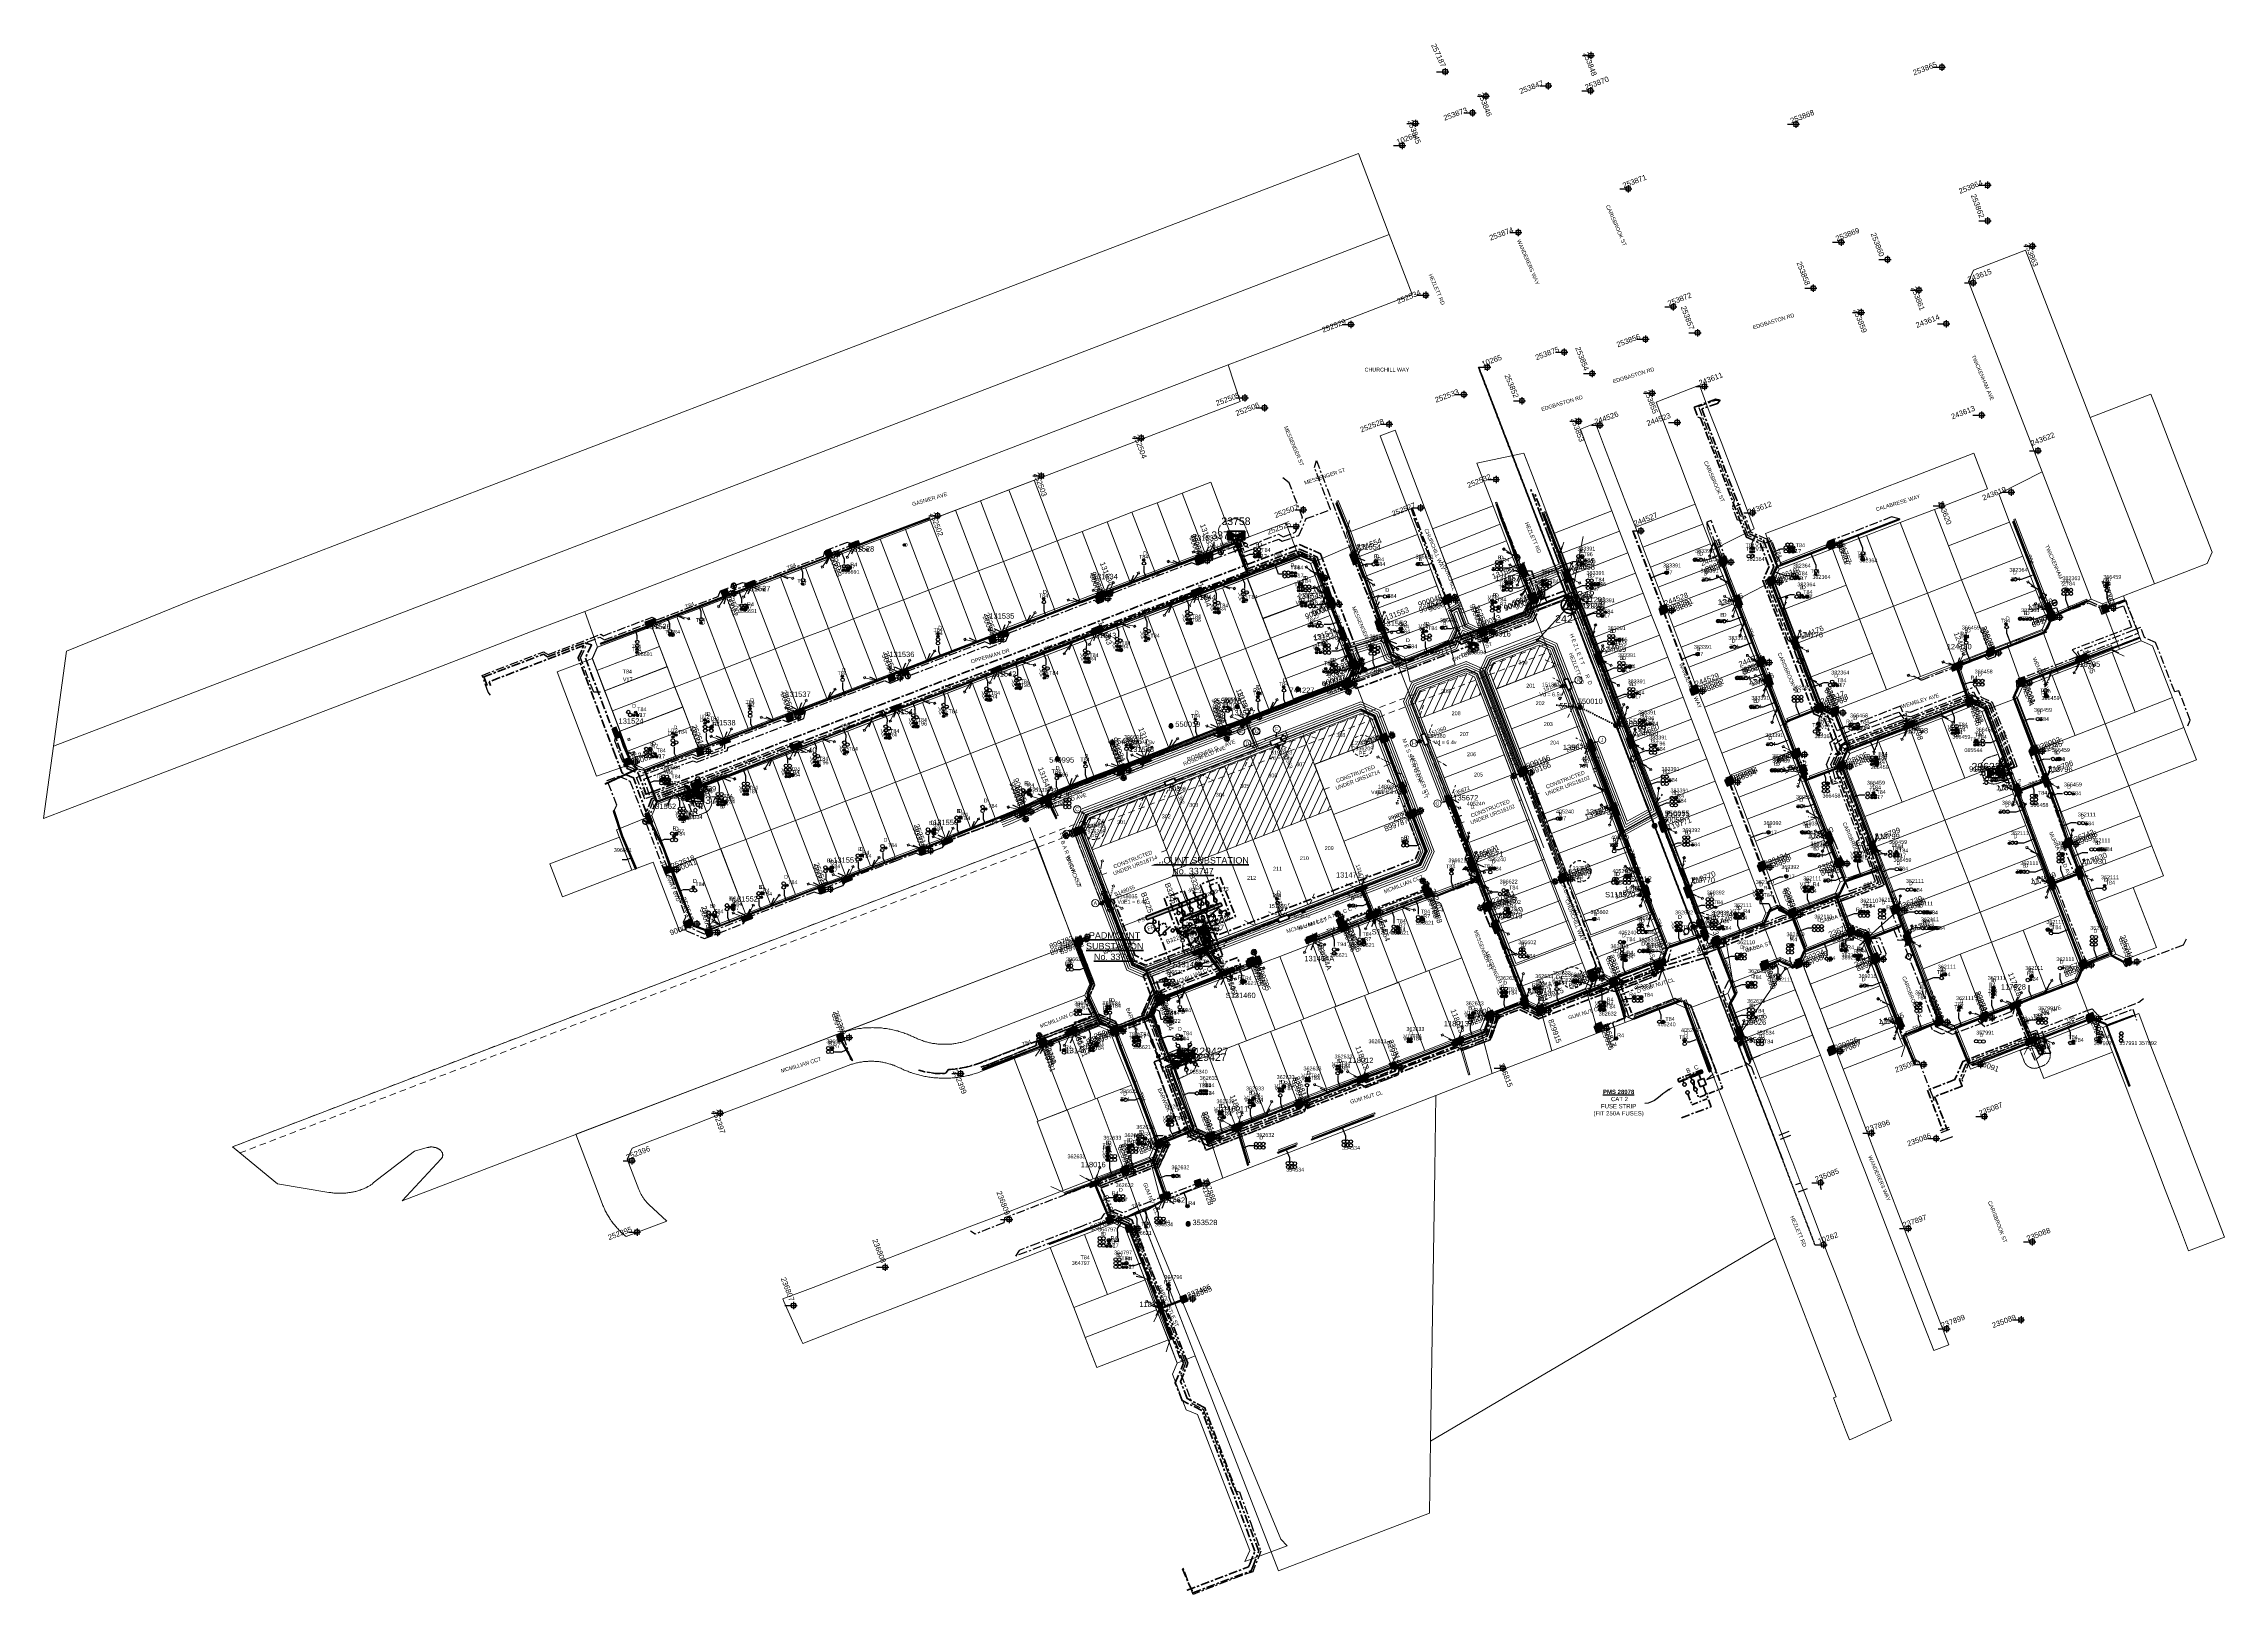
# Model space of a CAD drawing. Header units: metres. Extents: x 0 to 310918, y 0 to 6270107.
# Drawn here: x 309900 to 310918, y 6269383 to 6270107 of the extents above; entities that cross this region are included whole.
import ezdxf
from ezdxf import colors
from ezdxf.entities.mleader import LeaderData, LeaderLine
from ezdxf.enums import TextEntityAlignment as Align
from ezdxf.math import Vec2, Vec3

# ---------------------------------------------------------------- set-up
doc = ezdxf.new("R2010")
doc.units = ezdxf.units.M
for name, pattern in [('Cable Exist OH', [1, 1, 0]), ('Cable Exist UG', [7, 4, -1, 1, -1]), ('Cable Remove', [1, 0, -1]), ('CENTERX2', [4, 2.5, -0.5, 0.5, -0.5]), ('Dash', [5, 3, -2]), ('DASHED', [19.05, 12.7, -6.35]), ('HIDDEN2', [0.1875, 0.125, -0.0625]), ('IE Trench LV', [6, 4, -2]), ('PHANTOMX2', [6.6, 3, -0.75, 0.2, -0.75, 0.2, -0.75, 0.2, -0.75])]:
    doc.linetypes.add(name, pattern=pattern)
doc.layers.get('0').update_dxf_attribs({"color": 6})
for name, color, linetype, lineweight in [('_User Miscellaneous1', 30, 'Continuous', 13), ('_User Miscellaneous3', 51, 'Continuous', 13), ('_User Miscellaneous6', 231, 'Continuous', 13), ('_User_HV_Exist', 1, 'Continuous', 35), ('_User_LV_Exist', 5, 'Continuous', 35), ('_User_SL_Exist', 4, 'Continuous', 35), ('Cadastre Buildings_SP_EXT', 78, 'Continuous', 15), ('Cadastre Developer_SP_EXT', 98, 'Continuous', 15), ('Cadastre Developer_SP_NEW', 92, 'Continuous', 15), ('Cadastre Easements_SP_EXT', 58, 'DASHED', 15), ('Cadastre Land Parcels_SP_EXT', 118, 'Continuous', 15), ('Cadastre Other Property_SP_EXT', 138, 'DASHED', 15), ('Cadastre Roads_SP_EXT', 218, 'Continuous', 15), ('Cadastre Roads_SP_NEW', 214, 'Continuous', 15), ('Mains_HV_EXT', 13, 'Continuous', 25), ('Mains_LV_EXT', 163, 'Continuous', 25), ('Mains_LV_SL_EXT', 135, 'Continuous', 25), ('Mains_SL_EXT', 131, 'Continuous', 25), ('Services_SP_EXT', 42, 'PHANTOMX2', 20)]:
    doc.layers.add(name, color=color, linetype=linetype, lineweight=lineweight)
doc.layers.add('_User Miscellaneous10', color=252, linetype='Continuous', lineweight=13, plot=False, transparency=0.7)
doc.layers.add('_User Miscellaneous12', color=252, linetype='Continuous', lineweight=13, plot=False, transparency=0.75)
for name, color, linetype in [('Duct_SP_EXT', 30, 'Continuous'), ('Duct_SP_NEW', 2, 'Continuous'), ('Equip_HV_EXT', 7, 'Continuous'), ('Equip_LV_EXT', 7, 'Continuous'), ('Equip_LV_NEW', 2, 'Continuous'), ('Equip_SP_LV_NEW', 2, 'Continuous'), ('Equip_SP_SL_EXT', 7, 'Continuous'), ('Mains_LV_New_T84', 2, 'Cable x'), ('Mains_SL_NEW_Hardwired', 2, 'Continuous'), ('Notes', 7, 'Continuous'), ('Notes_LV_MISC', 5, 'Continuous'), ('Services_SP_NEW_UG', 2, 'IE Trench LV'), ('Sub_SP_EXT', 7, 'Continuous'), ('Sub_SP_TR_HV_LV_EXT', 7, 'Continuous'), ('SupportsOH_SP_TR_HV_LV_SL_EXT', 7, 'Continuous'), ('SupportsUG_SP_LV_EXT', 7, 'Continuous'), ('SupportsUG_SP_LV_NEW', 2, 'Continuous'), ('SupportsUG_SP_LV_SL_EXT', 7, 'Continuous'), ('SupportsUG_SP_LV_SL_NEW', 2, 'Continuous'), ('Trench_SP_EXT', 7, 'Continuous'), ('Trench_SP_NEW', 2, 'Continuous')]:
    doc.layers.add(name, color=color, linetype=linetype)
doc.layers.add('Features_HIDE', color=1, linetype='Continuous', plot=False)
doc.layers.add('UNKNOWN_FEATURES', color=1, linetype='DASHED', plot=False)
doc.styles.add('ARIAL', font='arial.ttf', dxfattribs={"height": 2})
doc.styles.add('COLUMN_LABEL', font='arial.ttf', dxfattribs={"height": 2})
doc.styles.add('iecARIAL', font='arial.ttf', dxfattribs={"height": 2})
doc.styles.add('iecISOCP', font='isocp.shx')
doc.styles.add('ieISOCP', font='arial.ttf', dxfattribs={"height": 1.5})
doc.styles.add('POLE_LABEL', font='arial.ttf', dxfattribs={"height": 2})
doc.styles.add('SL_LABEL', font='arial.ttf', dxfattribs={"height": 2})
doc.styles.get("Standard").update_dxf_attribs({"font": 'arial.ttf'})
doc.styles.add('SWG_LABEL', font='arial.ttf')
doc.styles.add('SWITCH_LABEL', font='arial.ttf', dxfattribs={"height": 2})
doc.linetypes.add('Cable E UG', pattern='A,5,-0.1,["E",Standard,S=1.5,R=0,X=0,Y=-0.75],-1.45', length=6.55)
doc.linetypes.add('Cable New UG', pattern='A,5.5,-0.01,["X",Standard,S=1.8,R=0,X=0,Y=-0.94],-1.7', length=7.21)
doc.linetypes.add('Cable x', pattern='A,4.5,-0.01,["X",Standard,S=1.25,R=0,X=0,Y=-0.65],-1.2', length=5.71)

# ---------------------------------------------------------------- blocks, each defined once
blk = doc.blocks.new('*U359')
at = {"ltscale": 10}
h = blk.add_hatch(color=256, dxfattribs=at)
h.dxf.hatch_style = 1
h.paths.add_polyline_path([(4.4, -0.5), (0, 0), (3.1, 3.3)])
h.paths.add_polyline_path([(-3.1, -3.3), (-4.4, 0.5), (0, 0)])
blk.add_line((3.1, 3.3), (-3.1, -3.3))
blk.add_lwpolyline([(-3.1, -3.3), (4.4, -0.5), (3.1, 3.3), (-4.4, 0.5)], close=True)
at = {"ltscale": 10, "flags": 128}
for points in [[(-3.1, -3.3), (-4.4, 0.5), (0, 0)], [(4.4, -0.5), (0, 0), (3.1, 3.3)]]:
    blk.add_lwpolyline(points, close=True, dxfattribs=at)
at = {"flags": 8}
blk.add_attdef('ASSET_NUM', text='', height=2.5, dxfattribs=at).set_placement((0, 5), align=Align.MIDDLE_CENTER)
for tag, flags, p in [('STREET_CODE', 9, (1.5, 0)), ('NO_PHASES', 9, (1.5, -0.2)), ('OPERATING_VOLTAGE', 9, (1.5, -0.4)), ('ORIENTATION', 9, (1.5, -0.6)), ('OWNED_BY', 9, (1.5, -0.8)), ('OPERATED_BY', 9, (1.5, -1)), ('MAINTAINED_BY', 9, (1.5, -1.2)), ('CONSTRUCTED_VOLTAGE', 9, (1.5, -1.4)), ('SECONDARY_VOLTAGE', 9, (1.5, -1.6)), ('STATE', 9, (1.5, -1.8)), ('PARENT', 9, (1.5, -2)), ('SUBSTATION_TYPE', 9, (1.5, -2.2)), ('USAGE', 9, (1.5, -2.4)), ('LEGEND', 9, (1.5, -2.6)), ('SUBURB', 9, (1.5, -2.8)), ('STREETNAME', 9, (1.5, -3)), ('LOCATION', 9, (1.5, -3.2)), ('NOTES', 9, (1.5, -3.4)), ('Z', 1, (1.5, -3.6))]:
    blk.add_attdef(tag, text='', height=0.2, dxfattribs=dict(flags=flags)).set_placement(p, align=Align.MIDDLE_LEFT)
blk = doc.blocks.new('*U358')
at = {"ltscale": 10}
h = blk.add_hatch(color=256, dxfattribs=at)
h.dxf.hatch_style = 1
h.paths.add_polyline_path([(-0.4, -4.5), (0, 0), (3.3, -3)])
h.paths.add_polyline_path([(-3.3, 3), (0.4, 4.5), (0, 0)])
blk.add_line((3.3, -3), (-3.3, 3))
blk.add_lwpolyline([(-3.3, 3), (-0.4, -4.5), (3.3, -3), (0.4, 4.5)], close=True)
at = {"ltscale": 10, "flags": 128}
for points in [[(-3.3, 3), (0.4, 4.5), (0, 0)], [(-0.4, -4.5), (0, 0), (3.3, -3)]]:
    blk.add_lwpolyline(points, close=True, dxfattribs=at)
at = {"flags": 8}
blk.add_attdef('ASSET_NUM', text='', height=2.5, dxfattribs=at).set_placement((0, 5), align=Align.MIDDLE_CENTER)
for tag, flags, p in [('STREET_CODE', 9, (1.5, 0)), ('NO_PHASES', 9, (1.5, -0.2)), ('OPERATING_VOLTAGE', 9, (1.5, -0.4)), ('ORIENTATION', 9, (1.5, -0.6)), ('OWNED_BY', 9, (1.5, -0.8)), ('OPERATED_BY', 9, (1.5, -1)), ('MAINTAINED_BY', 9, (1.5, -1.2)), ('CONSTRUCTED_VOLTAGE', 9, (1.5, -1.4)), ('SECONDARY_VOLTAGE', 9, (1.5, -1.6)), ('STATE', 9, (1.5, -1.8)), ('PARENT', 9, (1.5, -2)), ('SUBSTATION_TYPE', 9, (1.5, -2.2)), ('USAGE', 9, (1.5, -2.4)), ('LEGEND', 9, (1.5, -2.6)), ('SUBURB', 9, (1.5, -2.8)), ('STREETNAME', 9, (1.5, -3)), ('LOCATION', 9, (1.5, -3.2)), ('NOTES', 9, (1.5, -3.4)), ('Z', 1, (1.5, -3.6))]:
    blk.add_attdef(tag, text='', height=0.2, dxfattribs=dict(flags=flags)).set_placement(p, align=Align.MIDDLE_LEFT)
blk = doc.blocks.new('SUB_PADMOUNT_EXT')
at = {"ltscale": 10}
h = blk.add_hatch(color=256, dxfattribs=at)
h.dxf.hatch_style = 1
h.paths.add_polyline_path([(4, -2), (0, 0), (4, 2)])
h.paths.add_polyline_path([(-4, -2), (-4, 2), (0, 0)])
blk.add_line((4, 2), (-4, -2))
blk.add_lwpolyline([(-4, -2), (4, -2), (4, 2), (-4, 2)], close=True)
at = {"ltscale": 10, "flags": 128}
for points in [[(-4, -2), (-4, 2), (0, 0)], [(4, -2), (0, 0), (4, 2)]]:
    blk.add_lwpolyline(points, close=True, dxfattribs=at)
at = {"flags": 8}
blk.add_attdef('ASSET_NUM', text='', height=2.5, dxfattribs=at).set_placement((0, 5), align=Align.MIDDLE_CENTER)
for tag, flags, p in [('STREET_CODE', 9, (1.5, 0)), ('NO_PHASES', 9, (1.5, -0.2)), ('OPERATING_VOLTAGE', 9, (1.5, -0.4)), ('ORIENTATION', 9, (1.5, -0.6)), ('OWNED_BY', 9, (1.5, -0.8)), ('OPERATED_BY', 9, (1.5, -1)), ('MAINTAINED_BY', 9, (1.5, -1.2)), ('CONSTRUCTED_VOLTAGE', 9, (1.5, -1.4)), ('SECONDARY_VOLTAGE', 9, (1.5, -1.6)), ('STATE', 9, (1.5, -1.8)), ('PARENT', 9, (1.5, -2)), ('SUBSTATION_TYPE', 9, (1.5, -2.2)), ('USAGE', 9, (1.5, -2.4)), ('LEGEND', 9, (1.5, -2.6)), ('SUBURB', 9, (1.5, -2.8)), ('STREETNAME', 9, (1.5, -3)), ('LOCATION', 9, (1.5, -3.2)), ('NOTES', 9, (1.5, -3.4)), ('Z', 1, (1.5, -3.6))]:
    blk.add_attdef(tag, text='', height=0.2, dxfattribs=dict(flags=flags)).set_placement(p, align=Align.MIDDLE_LEFT)
blk = doc.blocks.new('SUB_POLE_EXT')
at = {"flags": 128}
for points in [[(0, 4), (-0.1, 4), (-0.2, 4), (-0.3, 4), (-0.4, 4), (-0.5, 4), (-0.6, 3.9), (-0.7, 3.9), (-0.8, 3.9), (-0.9, 3.9), (-1, 3.9), (-1.1, 3.8), (-1.2, 3.8), (-1.3, 3.8), (-1.4, 3.7), (-1.5, 3.7), (-1.6, 3.7), (-1.7, 3.6), (-1.8, 3.6), (-1.8, 3.6), (-1.9, 3.5), (-2, 3.5), (-2.1, 3.4), (-2.2, 3.4), (-2.3, 3.3), (-2.3, 3.2), (-2.4, 3.2), (-2.5, 3.1), (-2.6, 3.1), (-2.6, 3), (-2.7, 2.9), (-2.8, 2.9), (-2.9, 2.8), (-2.9, 2.7), (-3, 2.6), (-3.1, 2.6), (-3.1, 2.5), (-3.2, 2.4), (-3.2, 2.3), (-3.3, 2.3), (-3.4, 2.2), (-3.4, 2.1), (-3.5, 2), (-3.5, 1.9), (-3.6, 1.8), (-3.6, 1.8), (-3.6, 1.7), (-3.7, 1.6), (-3.7, 1.5), (-3.7, 1.4), (-3.8, 1.3), (-3.8, 1.2), (-3.8, 1.1), (-3.9, 1), (-3.9, 0.9), (-3.9, 0.8), (-3.9, 0.7), (-3.9, 0.6), (-4, 0.5), (-4, 0.4), (-4, 0.3), (-4, 0.2), (-4, 0.1), (-4, 0), (-4, 0), (-4, -0.1), (-4, -0.2), (-4, -0.3), (-4, -0.4), (-4, -0.5), (-3.9, -0.6), (-3.9, -0.7), (-3.9, -0.8), (-3.9, -0.9), (-3.9, -1), (-3.8, -1.1), (-3.8, -1.2), (-3.8, -1.3), (-3.7, -1.4), (-3.7, -1.5), (-3.7, -1.6), (-3.6, -1.7), (-3.6, -1.8), (-3.6, -1.8), (-3.5, -1.9), (-3.5, -2), (-3.4, -2.1), (-3.4, -2.2), (-3.3, -2.3), (-3.2, -2.3), (-3.2, -2.4), (-3.1, -2.5), (-3.1, -2.6), (-3, -2.6), (-2.9, -2.7), (-2.9, -2.8), (-2.8, -2.9), (-2.7, -2.9), (-2.6, -3), (-2.6, -3.1), (-2.5, -3.1), (-2.4, -3.2), (-2.3, -3.2), (-2.3, -3.3), (-2.2, -3.4), (-2.1, -3.4), (-2, -3.5), (-1.9, -3.5), (-1.8, -3.6), (-1.8, -3.6), (-1.7, -3.6), (-1.6, -3.7), (-1.5, -3.7), (-1.4, -3.7), (-1.3, -3.8), (-1.2, -3.8), (-1.1, -3.8), (-1, -3.9), (-0.9, -3.9), (-0.8, -3.9), (-0.7, -3.9), (-0.6, -3.9), (-0.5, -4), (-0.4, -4), (-0.3, -4), (-0.2, -4), (-0.1, -4), (0, -4), (0, -4), (0.1, -4), (0.2, -4), (0.3, -4), (0.4, -4), (0.5, -4), (0.6, -3.9), (0.7, -3.9), (0.8, -3.9), (0.9, -3.9), (1, -3.9), (1.1, -3.8), (1.2, -3.8), (1.3, -3.8), (1.4, -3.7), (1.5, -3.7), (1.6, -3.7), (1.7, -3.6), (1.8, -3.6), (1.8, -3.6), (1.9, -3.5), (2, -3.5), (2.1, -3.4), (2.2, -3.4), (2.3, -3.3), (2.3, -3.2), (2.4, -3.2), (2.5, -3.1), (2.6, -3.1), (2.6, -3), (2.7, -2.9), (2.8, -2.9), (2.9, -2.8), (2.9, -2.7), (3, -2.6), (3.1, -2.6), (3.1, -2.5), (3.2, -2.4), (3.2, -2.3), (3.3, -2.3), (3.4, -2.2), (3.4, -2.1), (3.5, -2), (3.5, -1.9), (3.6, -1.8), (3.6, -1.8), (3.6, -1.7), (3.7, -1.6), (3.7, -1.5), (3.7, -1.4), (3.8, -1.3), (3.8, -1.2), (3.8, -1.1), (3.9, -1), (3.9, -0.9), (3.9, -0.8), (3.9, -0.7), (3.9, -0.6), (4, -0.5), (4, -0.4), (4, -0.3), (4, -0.2), (4, -0.1), (4, 0), (4, 0), (4, 0.1), (4, 0.2), (4, 0.3), (4, 0.4), (4, 0.5), (3.9, 0.6), (3.9, 0.7), (3.9, 0.8), (3.9, 0.9), (3.9, 1), (3.8, 1.1), (3.8, 1.2), (3.8, 1.3), (3.7, 1.4), (3.7, 1.5), (3.7, 1.6), (3.6, 1.7), (3.6, 1.8), (3.6, 1.8), (3.5, 1.9), (3.5, 2), (3.4, 2.1), (3.4, 2.2), (3.3, 2.3), (3.2, 2.3), (3.2, 2.4), (3.1, 2.5), (3.1, 2.6), (3, 2.6), (2.9, 2.7), (2.9, 2.8), (2.8, 2.9), (2.7, 2.9), (2.6, 3), (2.6, 3.1), (2.5, 3.1), (2.4, 3.2), (2.3, 3.2), (2.3, 3.3), (2.2, 3.4), (2.1, 3.4), (2, 3.5), (1.9, 3.5), (1.8, 3.6), (1.8, 3.6), (1.7, 3.6), (1.6, 3.7), (1.5, 3.7), (1.4, 3.7), (1.3, 3.8), (1.2, 3.8), (1.1, 3.8), (1, 3.9), (0.9, 3.9), (0.8, 3.9), (0.7, 3.9), (0.6, 3.9), (0.5, 4), (0.4, 4), (0.3, 4), (0.2, 4), (0.1, 4), (0, 4)], [(0, 4), (-3.5, -2), (3.5, -2)]]:
    blk.add_lwpolyline(points, close=True, dxfattribs=at)
at = {"flags": 8}
blk.add_attdef('ASSET_NUM', text='', height=2.5, dxfattribs=at).set_placement((0, 7), align=Align.MIDDLE_CENTER)
for tag, flags, p in [('STREET_CODE', 9, (-1.4, 1.4)), ('NO_PHASES', 9, (-1.4, 1)), ('OPERATED_BY', 9, (-1.4, 0.6)), ('MAINTAINED_BY', 9, (-1.4, 0.4)), ('ORIENTATION', 9, (-1.4, 0.2)), ('OWNED_BY', 9, (-1.4, 0)), ('CONSTRUCTED_VOLTAGE', 9, (-1.1, 0.7)), ('OPERATING_VOLTAGE', 9, (-1.1, 0.3)), ('STATE', 9, (-1.4, -0.4)), ('USAGE', 9, (-1.4, -0.8)), ('LEGEND', 9, (-1.4, -1)), ('SUBURB', 9, (-1.4, -1.2)), ('STREETNAME', 9, (-1.4, -1.4)), ('LOCATION', 9, (-1.4, -1.6)), ('NOTES', 9, (-1.4, -1.8)), ('Z', 1, (-1.4, -2)), ('SECONDARY_VOLTAGE', 9, (-1.1, -0.7)), ('SUBSTATION_TYPE', 9, (-1.1, -1.1))]:
    blk.add_attdef(tag, text='', height=0.1, dxfattribs=dict(flags=flags)).set_placement(p, align=Align.MIDDLE_LEFT)
blk = doc.blocks.new('COLUMN_EXT')
blk.add_hatch(color=256).paths.add_polyline_path([(1.5, -1.5), (1.5, 1.5), (-1.5, 1.5), (-1.5, -1.5)])
blk.add_lwpolyline([(1.5, 1.5), (-1.5, 1.5), (-1.5, -1.5), (1.5, -1.5)], close=True)
at = {"flags": 9}
for tag, style, p in [('STRUCTURE_PLANT_NUMBER', 'POLE_LABEL', (-1.8, 0)), ('STREET_CODE', 'COLUMN_LABEL', (-1.8, 0.2))]:
    blk.add_attdef(tag, text='', height=0.2, rotation=180, dxfattribs=dict(at, style=style)).set_placement(p, align=Align.MIDDLE_LEFT)
for tag, p in [('COLUMN_TYPE', (-1.8, 0.4)), ('STREETNAME', (-1.8, 1.6)), ('OWNED_BY', (-1.8, 0.6)), ('LOCATION', (-1.8, 1.4)), ('SUBURB', (-1.8, 1.8)), ('LEGEND', (-1.8, 1.2)), ('NOTES', (-1.8, 2)), ('USAGE', (-1.8, 1)), ('STATE', (-1.8, 0.8))]:
    blk.add_attdef(tag, text='', height=0.2, rotation=180, dxfattribs=at).set_placement(p, align=Align.MIDDLE_LEFT)
at = {"flags": 1}
blk.add_attdef('Z', (-1.8, 2.4), '', height=0.2, rotation=180, dxfattribs=at)
at = {"style": 'COLUMN_LABEL', "width": 0.9, "flags": 8}
blk.add_attdef('ASSET_NUM', text='', height=2, rotation=270, dxfattribs=at).set_placement((2, -4), align=Align.MIDDLE_LEFT)
blk = doc.blocks.new('PILLAR_EXT')
blk.add_hatch(color=256).paths.add_polyline_path([(-2.5, 1), (-2.5, -1), (2.5, -1), (2.5, 1)])
for p, q in [((-2.5, 0), (2.5, 0)), ((0, 1), (0, -1))]:
    blk.add_line(p, q)
at = {"ltscale": 10}
blk.add_line((2.5, 0), (-2.5, 0), dxfattribs=at)
blk.add_lwpolyline([(-2.5, -1), (-1.25, -1), (1.25, -1), (2.5, -1), (2.5, 1), (-2.5, 1)], close=True)
at = {"width": 0.9, "flags": 8}
blk.add_attdef('ASSET_NUM', text='', height=2, rotation=90, dxfattribs=at).set_placement((-2, 4), align=Align.MIDDLE_LEFT)
for tag, p, flags in [('OWNED_BY', (0, -0.2), 9), ('STATE', (0, -0.4), 9), ('SUPPORT_TYPE', (0, -0.6), 9), ('STREETNAME', (0, -1.8), 9), ('SUBURB', (0, -2), 1), ('USAGE', (0, -0.8), 9), ('LEGEND', (0, -1), 9), ('LOCATION', (0, -1.2), 9), ('NOTES', (0, -1.4), 9), ('PARENT', (0, -1.6), 9)]:
    blk.add_attdef(tag, p, '', height=0.2, dxfattribs=dict(flags=flags))
blk = doc.blocks.new('*U381')
blk.add_hatch(color=256).paths.add_polyline_path([(-2.5, 1), (-2.5, -1), (2.5, -1), (2.5, 1)])
for p, q in [((-2.5, 0), (2.5, 0)), ((0, 1), (0, -1))]:
    blk.add_line(p, q)
at = {"ltscale": 10}
blk.add_line((2.5, 0), (-2.5, 0), dxfattribs=at)
blk.add_lwpolyline([(-2.5, -1), (-1.2, -1), (1.2, -1), (2.5, -1), (2.5, 1), (-2.5, 1)], close=True)
at = {"width": 0.9, "flags": 8}
blk.add_attdef('ASSET_NUM', text='', height=2, rotation=90, dxfattribs=at).set_placement((-2.8, 4), align=Align.MIDDLE_LEFT)
for tag, p, flags in [('OWNED_BY', (-0.8, -0.2), 9), ('STATE', (-0.8, -0.4), 9), ('SUPPORT_TYPE', (-0.8, -0.6), 9), ('USAGE', (-0.8, -0.8), 9), ('LEGEND', (-0.8, -1), 9), ('LOCATION', (-0.8, -1.2), 9), ('NOTES', (-0.8, -1.4), 9), ('PARENT', (-0.8, -1.6), 9), ('STREETNAME', (-0.8, -1.8), 9), ('SUBURB', (-0.8, -2), 1)]:
    blk.add_attdef(tag, p, '', height=0.2, dxfattribs=dict(flags=flags))
blk = doc.blocks.new('*U385')
blk.add_hatch(color=256).paths.add_polyline_path([(-2.5, 1), (-2.5, -1), (2.5, -1), (2.5, 1)])
for p, q in [((-2.5, 0), (2.5, 0)), ((0, 1), (0, -1))]:
    blk.add_line(p, q)
at = {"ltscale": 10}
blk.add_line((2.5, 0), (-2.5, 0), dxfattribs=at)
blk.add_lwpolyline([(-2.5, -1), (-1.2, -1), (1.2, -1), (2.5, -1), (2.5, 1), (-2.5, 1)], close=True)
at = {"width": 0.9, "flags": 8}
blk.add_attdef('ASSET_NUM', text='', height=2, rotation=90, dxfattribs=at).set_placement((-2.9, 4.9), align=Align.MIDDLE_LEFT)
for tag, p, flags in [('OWNED_BY', (-0.9, 0.7), 9), ('STATE', (-0.9, 0.5), 9), ('SUPPORT_TYPE', (-0.9, 0.3), 9), ('USAGE', (-0.9, 0.1), 9), ('LEGEND', (-0.9, -0.1), 9), ('LOCATION', (-0.9, -0.3), 9), ('NOTES', (-0.9, -0.5), 9), ('PARENT', (-0.9, -0.7), 9), ('STREETNAME', (-0.9, -0.9), 9), ('SUBURB', (-0.9, -1.1), 1)]:
    blk.add_attdef(tag, p, '', height=0.2, dxfattribs=dict(flags=flags))
blk = doc.blocks.new('DUCT_EXT')
blk.add_circle((0, 0.8), 0.8)
at = {"flags": 1}
blk.add_attdef('Z', (0, 0), '', height=0.2, dxfattribs=at)
at = {"flags": 9}
for tag, p in [('DUCT_CODE', (0, 0)), ('XSECT_TYPE', (0, -0.2)), ('FB_REFERENCE', (0, -0.4)), ('STATE', (0, -0.6)), ('NOTES', (0, -0.8))]:
    blk.add_attdef(tag, text='', height=0.2, dxfattribs=at).set_placement(p, align=Align.MIDDLE_LEFT)
blk = doc.blocks.new('LV_OH_LINKS_DISTFUSE_EXT')
for p, q in [((0, 0), (0.96, 0)), ((3.84, 0), (4.8, 0))]:
    blk.add_line(p, q)
blk.add_lwpolyline([(3.84, -1.2), (3.84, 1.2), (0.96, -1.2), (0.96, 1.2)], close=True)
at = {"flags": 9}
for tag, p in [('ACTUAL_STATUS', (0, 0)), ('CONSTRUCTED_VOLTAGE', (0, -0.2)), ('OPERATING_VOLTAGE', (0, -0.6)), ('ORIENTATION', (0, -0.8)), ('OWNED_BY', (0, -1)), ('STATE', (0, -1.2)), ('SWITCH_TYPE', (0, -1.4)), ('NO_PHASES', (0, -0.4)), ('USAGE', (0, -1.6)), ('NOTES', (0, -1.8))]:
    blk.add_attdef(tag, text='', height=0.2, dxfattribs=at).set_placement(p, align=Align.MIDDLE_LEFT)
at = {"flags": 1}
blk.add_attdef('Z', (0, 0), '', height=0.2, dxfattribs=at)
blk = doc.blocks.new('SL_LANTERN_EXT')
at = {"flags": 9}
for tag, p in [('LRATECODE', (-7.4, 0)), ('LOUTREACHVOCAB', (-7.2, 0)), ('LOUTREACH', (-7, 0)), ('LANTNUMBER', (-6.6, 0)), ('LNEW', (-6.4, 0)), ('LMASTVOCAB', (-6.2, 0)), ('LMAST', (-6, 0)), ('LLAMPVOCAB', (-5.8, 0)), ('LLAMP', (-5.6, 0)), ('LEXIST', (-5.4, 0)), ('LCHARGE3PERCENT', (-5.2, 0)), ('LCHARGE3', (-5, 0)), ('LCHARGE2PERCENT', (-4.8, 0)), ('LCHARGE2', (-4.6, 0)), ('LCHARGE1PERCENT', (-4.4, 0)), ('LCHARGE1', (-4.2, 0)), ('LCATEGORY', (-4, 0)), ('LBRACKETVOCAB', (-3.8, 0)), ('LBRACKET', (-3.6, 0)), ('LKINGHEIGHT', (-3.4, 0)), ('CREPLACE', (-3.2, 0)), ('CREMOVE', (-3, 0)), ('CNUMBER', (-2.8, 0))]:
    blk.add_attdef(tag, text='', height=0.001, rotation=270, dxfattribs=at).set_placement(p, align=Align.MIDDLE_LEFT)
for tag, p in [('LREMOVE', (0, -7.6)), ('LREPLACE', (0, -7.8)), ('LTYPE', (0, -8)), ('LTYPEVOCAB', (0, -8.2)), ('LEGEND', (0, -8.4)), ('SUBURB', (0, -8.6)), ('STREETNAME', (0, -8.8)), ('LOCATION', (0, -9)), ('NOTES', (0, -9.2)), ('MAINTAINED_BY', (0, -9.9))]:
    blk.add_attdef(tag, text='', height=0.001, dxfattribs=at).set_placement(p, align=Align.MIDDLE_LEFT)
blk.add_attdef('OPERATED_BY', (0, -9.6), '', height=0.001, dxfattribs=at)
at = {"transparency": 33554651}
blk.add_wipeout([(5.7, 0), (5.1, -1.1), (4, -1.7), (2.9, -1.1), (2.3, 0), (2.9, 1.1), (4, 1.7), (5.1, 1.1)], dxfattribs=at)
for p, q in [((0, 0), (4, 0)), ((2.9, 1.1), (3.2, 0.8)), ((4, 1.7), (4, 0)), ((5.1, 1.1), (4.8, 0.8)), ((2.9, -1.1), (3.2, -0.8)), ((4, 0), (5.7, 0)), ((4, 0), (4, -1.7)), ((5.1, -1.1), (4.8, -0.8))]:
    blk.add_line(p, q)
blk.add_circle((4, 0), 1.12)
at = {"flags": 9}
for tag, p in [('CNEW', (-2.6, 0)), ('CEXIST', (-2.4, 0)), ('USAGE', (-2.2, 0)), ('STATE', (-2, 0)), ('OWNED_BY', (-1.8, 0)), ('ORIENTATION', (-1.6, 0)), ('OPERATING_VOLTAGE', (-1.4, 0)), ('NO_PHASES', (-1.2, 0)), ('LANTERN_TYPE', (-1, 0)), ('LANTERN_PURPOSE', (-0.8, 0)), ('CONTROL_TYPE', (-0.6, 0)), ('CONSTRUCTED_VOLTAGE', (-0.4, 0))]:
    blk.add_attdef(tag, text='', height=0.001, rotation=270, dxfattribs=at).set_placement(p, align=Align.MIDDLE_LEFT)
at = {"style": 'SL_LABEL', "flags": 9}
blk.add_attdef('STREET_CODE', text='', height=0.001, rotation=270, dxfattribs=at).set_placement((0, 0), align=Align.MIDDLE_LEFT)
at = {"flags": 1}
blk.add_attdef('Z', (0, 0), '', height=0.001, rotation=270, dxfattribs=at)
at = {"width": 0.9}
blk.add_attdef('LNUMBER', text='', height=1, dxfattribs=at).set_placement((7, -1), align=Align.MIDDLE_LEFT)
at = {"layer": 'Features_HIDE', "width": 0.9}
blk.add_attdef('ASSET_NUM', text='', height=1, dxfattribs=at).set_placement((7, 1), align=Align.MIDDLE_LEFT)
blk = doc.blocks.new('*U382')
at = {"flags": 9}
for tag, p in [('LRATECODE', (-7.4, 0)), ('LOUTREACHVOCAB', (-7.2, 0)), ('LOUTREACH', (-7, 0)), ('LANTNUMBER', (-6.6, 0)), ('LNEW', (-6.4, 0)), ('LMASTVOCAB', (-6.2, 0)), ('LMAST', (-6, 0)), ('LLAMPVOCAB', (-5.8, 0)), ('LLAMP', (-5.6, 0)), ('LEXIST', (-5.4, 0)), ('LCHARGE3PERCENT', (-5.2, 0)), ('LCHARGE3', (-5, 0)), ('LCHARGE2PERCENT', (-4.8, 0)), ('LCHARGE2', (-4.6, 0)), ('LCHARGE1PERCENT', (-4.4, 0)), ('LCHARGE1', (-4.2, 0)), ('LCATEGORY', (-4, 0)), ('LBRACKETVOCAB', (-3.8, 0)), ('LBRACKET', (-3.6, 0)), ('LKINGHEIGHT', (-3.4, 0)), ('CREPLACE', (-3.2, 0)), ('CREMOVE', (-3, 0))]:
    blk.add_attdef(tag, text='', height=0.001, rotation=270, dxfattribs=at).set_placement(p, align=Align.MIDDLE_LEFT)
for tag, p in [('LREMOVE', (0, -7.6)), ('LREPLACE', (0, -7.8)), ('LTYPE', (0, -8)), ('LTYPEVOCAB', (0, -8.2)), ('LEGEND', (0, -8.4)), ('SUBURB', (0, -8.6)), ('STREETNAME', (0, -8.8)), ('LOCATION', (0, -9)), ('NOTES', (0, -9.2)), ('MAINTAINED_BY', (0, -9.9))]:
    blk.add_attdef(tag, text='', height=0.001, dxfattribs=at).set_placement(p, align=Align.MIDDLE_LEFT)
blk.add_attdef('OPERATED_BY', (0, -9.6), '', height=0.001, dxfattribs=at)
at = {"transparency": 33554651}
blk.add_wipeout([(5.3, 2.1), (5.1, 0.9), (4.3, -0.1), (3.1, 0.1), (2.1, 0.9), (2.3, 2.1), (3.1, 3), (4.3, 2.9)], dxfattribs=at)
for p, q in [((0, 0), (3.7, 1.5)), ((2.3, 2.1), (2.7, 1.9)), ((3.1, 3), (3.7, 1.5)), ((3.1, 0.1), (3.3, 0.4)), ((3.7, 1.5), (5.3, 2.1)), ((3.7, 1.5), (4.3, -0.1)), ((4.3, 2.9), (4.2, 2.5)), ((5.1, 0.9), (4.8, 1))]:
    blk.add_line(p, q)
blk.add_circle((3.7, 1.5), 1.12)
at = {"width": 0.9}
blk.add_attdef('LNUMBER', text='', height=1, rotation=21.666, dxfattribs=at).set_placement((6.9, 1.7), align=Align.MIDDLE_LEFT)
at = {"flags": 9}
for tag, p in [('CNUMBER', (-2.8, 0)), ('CNEW', (-2.6, 0)), ('CEXIST', (-2.4, 0)), ('USAGE', (-2.2, 0)), ('STATE', (-2, 0)), ('OWNED_BY', (-1.8, 0)), ('ORIENTATION', (-1.6, 0)), ('OPERATING_VOLTAGE', (-1.4, 0)), ('NO_PHASES', (-1.2, 0)), ('LANTERN_TYPE', (-1, 0)), ('LANTERN_PURPOSE', (-0.8, 0)), ('CONTROL_TYPE', (-0.6, 0)), ('CONSTRUCTED_VOLTAGE', (-0.4, 0))]:
    blk.add_attdef(tag, text='', height=0.001, rotation=270, dxfattribs=at).set_placement(p, align=Align.MIDDLE_LEFT)
at = {"style": 'SL_LABEL', "flags": 9}
blk.add_attdef('STREET_CODE', text='', height=0.001, rotation=270, dxfattribs=at).set_placement((0, 0), align=Align.MIDDLE_LEFT)
at = {"flags": 1}
blk.add_attdef('Z', (0, 0), '', height=0.001, rotation=270, dxfattribs=at)
at = {"layer": 'Features_HIDE', "width": 0.9}
blk.add_attdef('ASSET_NUM', text='', height=1, rotation=21.666, dxfattribs=at).set_placement((6.1, 3.5), align=Align.MIDDLE_LEFT)
blk = doc.blocks.new('*U378')
at = {"flags": 9}
for tag, p in [('LTYPEVOCAB', (0, -8.2)), ('LEGEND', (0, -8.4)), ('SUBURB', (0, -8.6)), ('STREETNAME', (0, -8.8)), ('LOCATION', (0, -9)), ('NOTES', (0, -9.2)), ('MAINTAINED_BY', (0, -9.9))]:
    blk.add_attdef(tag, text='', height=0.001, dxfattribs=at).set_placement(p, align=Align.MIDDLE_LEFT)
blk.add_attdef('OPERATED_BY', (0, -9.6), '', height=0.001, dxfattribs=at)
at = {"transparency": 33554651}
blk.add_wipeout([(-5.3, -2), (-5.1, -0.7), (-4.3, 0.2), (-3.1, 0), (-2.2, -0.8), (-2.4, -2), (-3.2, -3), (-4.4, -2.7)], dxfattribs=at)
for p, q in [((-3.8, -1.4), (-4.3, 0.2)), ((0, 0), (-3.8, -1.4)), ((-3.8, -1.4), (-5.3, -2)), ((-5.1, -0.7), (-4.8, -0.9)), ((-4.4, -2.7), (-4.2, -2.4)), ((-3.2, -3), (-3.8, -1.4)), ((-3.1, 0), (-3.3, -0.4)), ((-2.4, -2), (-2.7, -1.8))]:
    blk.add_line(p, q)
blk.add_circle((-3.8, -1.4), 1.12)
at = {"width": 0.9}
blk.add_attdef('LNUMBER', text='', height=1, rotation=200.0953, dxfattribs=at).set_placement((-6.9, -1.5), align=Align.MIDDLE_LEFT)
at = {"flags": 9}
for tag, p in [('LRATECODE', (-7.4, 0)), ('LOUTREACHVOCAB', (-7.2, 0)), ('LOUTREACH', (-7, 0)), ('LANTNUMBER', (-6.6, 0)), ('LNEW', (-6.4, 0)), ('LMASTVOCAB', (-6.2, 0)), ('LMAST', (-6, 0)), ('LLAMPVOCAB', (-5.8, 0)), ('LLAMP', (-5.6, 0)), ('LEXIST', (-5.4, 0)), ('LCHARGE3PERCENT', (-5.2, 0)), ('LCHARGE3', (-5, 0)), ('LCHARGE2PERCENT', (-4.8, 0)), ('LCHARGE2', (-4.6, 0)), ('LCHARGE1PERCENT', (-4.4, 0)), ('LCHARGE1', (-4.2, 0)), ('LCATEGORY', (-4, 0)), ('LBRACKETVOCAB', (-3.8, 0)), ('LBRACKET', (-3.6, 0)), ('LKINGHEIGHT', (-3.4, 0)), ('CREPLACE', (-3.2, 0)), ('CREMOVE', (-3, 0)), ('CNUMBER', (-2.8, 0)), ('CNEW', (-2.6, 0)), ('CEXIST', (-2.4, 0)), ('USAGE', (-2.2, 0)), ('STATE', (-2, 0)), ('OWNED_BY', (-1.8, 0)), ('ORIENTATION', (-1.6, 0)), ('OPERATING_VOLTAGE', (-1.4, 0)), ('NO_PHASES', (-1.2, 0)), ('LANTERN_TYPE', (-1, 0)), ('LANTERN_PURPOSE', (-0.8, 0)), ('CONTROL_TYPE', (-0.6, 0)), ('CONSTRUCTED_VOLTAGE', (-0.4, 0))]:
    blk.add_attdef(tag, text='', height=0.001, rotation=270, dxfattribs=at).set_placement(p, align=Align.MIDDLE_LEFT)
at = {"style": 'SL_LABEL', "flags": 9}
blk.add_attdef('STREET_CODE', text='', height=0.001, rotation=270, dxfattribs=at).set_placement((0, 0), align=Align.MIDDLE_LEFT)
at = {"flags": 1}
blk.add_attdef('Z', (0, 0), '', height=0.001, rotation=270, dxfattribs=at)
at = {"flags": 9}
for tag, p in [('LREMOVE', (0, -7.6)), ('LREPLACE', (0, -7.8)), ('LTYPE', (0, -8))]:
    blk.add_attdef(tag, text='', height=0.001, dxfattribs=at).set_placement(p, align=Align.MIDDLE_LEFT)
at = {"layer": 'Features_HIDE', "width": 0.9}
blk.add_attdef('ASSET_NUM', text='', height=1, rotation=200.0953, dxfattribs=at).set_placement((-6.2, -3.3), align=Align.MIDDLE_LEFT)
blk = doc.blocks.new('*U383')
at = {"flags": 9}
for tag, p in [('LREMOVE', (0, -7.6)), ('LREPLACE', (0, -7.8)), ('LTYPE', (0, -8)), ('LTYPEVOCAB', (0, -8.2)), ('LEGEND', (0, -8.4)), ('SUBURB', (0, -8.6)), ('STREETNAME', (0, -8.8)), ('LOCATION', (0, -9)), ('NOTES', (0, -9.2)), ('MAINTAINED_BY', (0, -9.9))]:
    blk.add_attdef(tag, text='', height=0.001, dxfattribs=at).set_placement(p, align=Align.MIDDLE_LEFT)
blk.add_attdef('OPERATED_BY', (0, -9.6), '', height=0.001, dxfattribs=at)
at = {"transparency": 33554651}
blk.add_wipeout([(-2.1, 5.3), (-0.9, 5.1), (0.1, 4.3), (-0.1, 3.1), (-0.8, 2.2), (-2.1, 2.3), (-3, 3.1), (-2.8, 4.3)], dxfattribs=at)
for p, q in [((-3, 3.1), (-1.5, 3.7)), ((-2.8, 4.3), (-2.5, 4.2)), ((-1.5, 3.7), (-2.1, 5.3)), ((-2.1, 2.3), (-1.9, 2.7)), ((-1.5, 3.7), (0.1, 4.3)), ((0, 0), (-1.5, 3.7)), ((-0.9, 5.1), (-1, 4.8)), ((-0.1, 3.1), (-0.4, 3.3))]:
    blk.add_line(p, q)
blk.add_circle((-1.5, 3.7), 1.12)
at = {"width": 0.9}
blk.add_attdef('LNUMBER', text='', height=1, rotation=111.4198, dxfattribs=at).set_placement((-1.6, 6.9), align=Align.MIDDLE_LEFT)
at = {"flags": 9}
for tag, p in [('LRATECODE', (-7.4, 0)), ('LOUTREACHVOCAB', (-7.2, 0)), ('LOUTREACH', (-7, 0)), ('LANTNUMBER', (-6.6, 0)), ('LNEW', (-6.4, 0)), ('LMASTVOCAB', (-6.2, 0)), ('LMAST', (-6, 0)), ('LLAMPVOCAB', (-5.8, 0)), ('LLAMP', (-5.6, 0)), ('LEXIST', (-5.4, 0)), ('LCHARGE3PERCENT', (-5.2, 0)), ('LCHARGE3', (-5, 0)), ('LCHARGE2PERCENT', (-4.8, 0)), ('LCHARGE2', (-4.6, 0)), ('LCHARGE1PERCENT', (-4.4, 0)), ('LCHARGE1', (-4.2, 0)), ('LCATEGORY', (-4, 0)), ('LBRACKETVOCAB', (-3.8, 0)), ('LBRACKET', (-3.6, 0)), ('LKINGHEIGHT', (-3.4, 0)), ('CREPLACE', (-3.2, 0)), ('CREMOVE', (-3, 0)), ('CNUMBER', (-2.8, 0)), ('CNEW', (-2.6, 0)), ('CEXIST', (-2.4, 0)), ('USAGE', (-2.2, 0)), ('STATE', (-2, 0)), ('OWNED_BY', (-1.8, 0)), ('ORIENTATION', (-1.6, 0)), ('OPERATING_VOLTAGE', (-1.4, 0)), ('NO_PHASES', (-1.2, 0)), ('LANTERN_TYPE', (-1, 0)), ('LANTERN_PURPOSE', (-0.8, 0)), ('CONTROL_TYPE', (-0.6, 0)), ('CONSTRUCTED_VOLTAGE', (-0.4, 0))]:
    blk.add_attdef(tag, text='', height=0.001, rotation=270, dxfattribs=at).set_placement(p, align=Align.MIDDLE_LEFT)
at = {"style": 'SL_LABEL', "flags": 9}
blk.add_attdef('STREET_CODE', text='', height=0.001, rotation=270, dxfattribs=at).set_placement((0, 0), align=Align.MIDDLE_LEFT)
at = {"flags": 1}
blk.add_attdef('Z', (0, 0), '', height=0.001, rotation=270, dxfattribs=at)
at = {"layer": 'Features_HIDE', "width": 0.9}
blk.add_attdef('ASSET_NUM', text='', height=1, rotation=111.4198, dxfattribs=at).set_placement((-3.5, 6.2), align=Align.MIDDLE_LEFT)
blk = doc.blocks.new('*U379')
at = {"flags": 9}
for tag, p in [('LREMOVE', (0, -7.6)), ('LREPLACE', (0, -7.8)), ('LTYPE', (0, -8)), ('LTYPEVOCAB', (0, -8.2)), ('LEGEND', (0, -8.4)), ('SUBURB', (0, -8.6)), ('STREETNAME', (0, -8.8)), ('LOCATION', (0, -9)), ('NOTES', (0, -9.2)), ('MAINTAINED_BY', (0, -9.9))]:
    blk.add_attdef(tag, text='', height=0.001, dxfattribs=at).set_placement(p, align=Align.MIDDLE_LEFT)
blk.add_attdef('OPERATED_BY', (0, -9.6), '', height=0.001, dxfattribs=at)
at = {"transparency": 33554651}
blk.add_wipeout([(-2, 5.3), (-0.8, 5.1), (0.1, 4.3), (-0.1, 3.1), (-0.8, 2.2), (-2, 2.4), (-3, 3.1), (-2.8, 4.3)], dxfattribs=at)
for p, q in [((-3, 3.1), (-1.4, 3.7)), ((-2.8, 4.3), (-2.5, 4.2)), ((-1.4, 3.7), (-2, 5.3)), ((-2, 2.4), (-1.9, 2.7)), ((-1.4, 3.7), (0.1, 4.3)), ((0, 0), (-1.4, 3.7)), ((-0.8, 5.1), (-1, 4.8)), ((-0.1, 3.1), (-0.4, 3.3))]:
    blk.add_line(p, q)
blk.add_circle((-1.4, 3.7), 1.12)
at = {"width": 0.9}
blk.add_attdef('LNUMBER', text='', height=1, rotation=110.9022, dxfattribs=at).set_placement((-1.6, 6.9), align=Align.MIDDLE_LEFT)
at = {"flags": 9}
for tag, p in [('LRATECODE', (-7.4, 0)), ('LOUTREACHVOCAB', (-7.2, 0)), ('LOUTREACH', (-7, 0)), ('LANTNUMBER', (-6.6, 0)), ('LNEW', (-6.4, 0)), ('LMASTVOCAB', (-6.2, 0)), ('LMAST', (-6, 0)), ('LLAMPVOCAB', (-5.8, 0)), ('LLAMP', (-5.6, 0)), ('LEXIST', (-5.4, 0)), ('LCHARGE3PERCENT', (-5.2, 0)), ('LCHARGE3', (-5, 0)), ('LCHARGE2PERCENT', (-4.8, 0)), ('LCHARGE2', (-4.6, 0)), ('LCHARGE1PERCENT', (-4.4, 0)), ('LCHARGE1', (-4.2, 0)), ('LCATEGORY', (-4, 0)), ('LBRACKETVOCAB', (-3.8, 0)), ('LBRACKET', (-3.6, 0)), ('LKINGHEIGHT', (-3.4, 0)), ('CREPLACE', (-3.2, 0)), ('CREMOVE', (-3, 0)), ('CNUMBER', (-2.8, 0)), ('CNEW', (-2.6, 0)), ('CEXIST', (-2.4, 0)), ('USAGE', (-2.2, 0)), ('STATE', (-2, 0)), ('OWNED_BY', (-1.8, 0)), ('ORIENTATION', (-1.6, 0)), ('OPERATING_VOLTAGE', (-1.4, 0)), ('NO_PHASES', (-1.2, 0)), ('LANTERN_TYPE', (-1, 0)), ('LANTERN_PURPOSE', (-0.8, 0)), ('CONTROL_TYPE', (-0.6, 0)), ('CONSTRUCTED_VOLTAGE', (-0.4, 0))]:
    blk.add_attdef(tag, text='', height=0.001, rotation=270, dxfattribs=at).set_placement(p, align=Align.MIDDLE_LEFT)
at = {"style": 'SL_LABEL', "flags": 9}
blk.add_attdef('STREET_CODE', text='', height=0.001, rotation=270, dxfattribs=at).set_placement((0, 0), align=Align.MIDDLE_LEFT)
at = {"flags": 1}
blk.add_attdef('Z', (0, 0), '', height=0.001, rotation=270, dxfattribs=at)
at = {"layer": 'Features_HIDE', "width": 0.9}
blk.add_attdef('ASSET_NUM', text='', height=1, rotation=110.9022, dxfattribs=at).set_placement((-3.4, 6.2), align=Align.MIDDLE_LEFT)
blk = doc.blocks.new('*U377')
at = {"flags": 9}
for tag, p in [('LRATECODE', (-7.4, 0)), ('LOUTREACHVOCAB', (-7.2, 0)), ('LOUTREACH', (-7, 0)), ('LANTNUMBER', (-6.6, 0)), ('LNEW', (-6.4, 0)), ('LMASTVOCAB', (-6.2, 0)), ('LMAST', (-6, 0)), ('LLAMPVOCAB', (-5.8, 0)), ('LLAMP', (-5.6, 0)), ('LEXIST', (-5.4, 0)), ('LCHARGE3PERCENT', (-5.2, 0)), ('LCHARGE3', (-5, 0)), ('LCHARGE2PERCENT', (-4.8, 0)), ('LCHARGE2', (-4.6, 0)), ('LCHARGE1PERCENT', (-4.4, 0)), ('LCHARGE1', (-4.2, 0)), ('LCATEGORY', (-4, 0)), ('LBRACKETVOCAB', (-3.8, 0)), ('LBRACKET', (-3.6, 0)), ('LKINGHEIGHT', (-3.4, 0)), ('CREPLACE', (-3.2, 0)), ('CREMOVE', (-3, 0))]:
    blk.add_attdef(tag, text='', height=0.001, rotation=270, dxfattribs=at).set_placement(p, align=Align.MIDDLE_LEFT)
for tag, p in [('LREMOVE', (0, -7.6)), ('LREPLACE', (0, -7.8)), ('LTYPE', (0, -8)), ('LTYPEVOCAB', (0, -8.2)), ('LEGEND', (0, -8.4)), ('SUBURB', (0, -8.6)), ('STREETNAME', (0, -8.8)), ('LOCATION', (0, -9)), ('NOTES', (0, -9.2)), ('MAINTAINED_BY', (0, -9.9))]:
    blk.add_attdef(tag, text='', height=0.001, dxfattribs=at).set_placement(p, align=Align.MIDDLE_LEFT)
blk.add_attdef('OPERATED_BY', (0, -9.6), '', height=0.001, dxfattribs=at)
at = {"transparency": 33554651}
blk.add_wipeout([(5.3, 2), (5.1, 0.8), (4.3, -0.1), (3.1, 0.1), (2.2, 0.8), (2.4, 2), (3.1, 3), (4.3, 2.8)], dxfattribs=at)
for p, q in [((0, 0), (3.7, 1.4)), ((2.4, 2), (2.7, 1.9)), ((3.1, 3), (3.7, 1.4)), ((3.1, 0.1), (3.3, 0.4)), ((3.7, 1.4), (5.3, 2)), ((3.7, 1.4), (4.3, -0.1)), ((4.3, 2.8), (4.2, 2.5)), ((5.1, 0.8), (4.8, 1))]:
    blk.add_line(p, q)
blk.add_circle((3.7, 1.4), 1.12)
at = {"width": 0.9}
blk.add_attdef('LNUMBER', text='', height=1, rotation=21.0139, dxfattribs=at).set_placement((6.9, 1.6), align=Align.MIDDLE_LEFT)
at = {"flags": 9}
for tag, p in [('CNUMBER', (-2.8, 0)), ('CNEW', (-2.6, 0)), ('CEXIST', (-2.4, 0)), ('USAGE', (-2.2, 0)), ('STATE', (-2, 0)), ('OWNED_BY', (-1.8, 0)), ('ORIENTATION', (-1.6, 0)), ('OPERATING_VOLTAGE', (-1.4, 0)), ('NO_PHASES', (-1.2, 0)), ('LANTERN_TYPE', (-1, 0)), ('LANTERN_PURPOSE', (-0.8, 0)), ('CONTROL_TYPE', (-0.6, 0)), ('CONSTRUCTED_VOLTAGE', (-0.4, 0))]:
    blk.add_attdef(tag, text='', height=0.001, rotation=270, dxfattribs=at).set_placement(p, align=Align.MIDDLE_LEFT)
at = {"style": 'SL_LABEL', "flags": 9}
blk.add_attdef('STREET_CODE', text='', height=0.001, rotation=270, dxfattribs=at).set_placement((0, 0), align=Align.MIDDLE_LEFT)
at = {"flags": 1}
blk.add_attdef('Z', (0, 0), '', height=0.001, rotation=270, dxfattribs=at)
at = {"layer": 'Features_HIDE', "width": 0.9}
blk.add_attdef('ASSET_NUM', text='', height=1, rotation=21.0139, dxfattribs=at).set_placement((6.2, 3.4), align=Align.MIDDLE_LEFT)
blk = doc.blocks.new('CCP_EXT')
at = {"transparency": 33554651}
blk.add_wipeout([(0, 0.6), (0.6, 0), (0, -0.6), (-0.6, 0)], dxfattribs=at)
blk.add_lwpolyline([(-0.6, 0), (0, 0.6), (0.6, 0), (0, -0.6), (-0.6, 0)])
at = {"flags": 1}
blk.add_attdef('Z', (0, 0), '', height=0.2, dxfattribs=at)
at = {"flags": 9}
for tag, p in [('CCP_TYPE', (0, 0)), ('CONSTRUCTED_VOLTAGE', (0, -0.2)), ('NO_PHASES', (0, -0.4)), ('OPERATING_VOLTAGE', (0, -0.6)), ('ORIENTATION', (0, -0.8)), ('OWNED_BY', (0, -1)), ('USAGE', (0, -1.2)), ('LEGEND', (0, -1.4)), ('LIFE_SUPPORT', (0, -1.6)), ('STATE', (0, -1.8)), ('NOTES', (0, -2))]:
    blk.add_attdef(tag, text='', height=0.2, dxfattribs=at).set_placement(p, align=Align.MIDDLE_LEFT)
blk = doc.blocks.new('POLE_EXT')
blk.add_hatch(color=256).paths.add_polyline_path([(-1, 0, 1), (1, 0, 1)])
blk.add_lwpolyline([(-1, 0, 1), (1, 0, 1)], format="xyb", close=True)
at = {"flags": 8}
blk.add_attdef('pNumber', text='', height=2, dxfattribs=at).set_placement((2.5, 2.5), align=Align.MIDDLE_CENTER)
at = {"style": 'POLE_LABEL', "flags": 9}
for tag, p in [('STRUCTURE_PLANT_NUMBER', (1.4, 0)), ('STREET_CODE', (1.4, -0.2))]:
    blk.add_attdef(tag, text='', height=0.2, dxfattribs=at).set_placement(p, align=Align.MIDDLE_LEFT)
at = {"flags": 9}
for tag, p in [('OWNED_BY', (1.4, -0.4)), ('PARENT', (1.4, -0.6)), ('SPECIAL_USE', (1.4, -0.8)), ('STATE', (1.4, -1)), ('USAGE', (1.4, -1.2)), ('cLV', (1.4, -1.4)), ('hDepth', (1.4, -1.6)), ('hDia', (1.4, -1.8)), ('cHV', (1.4, -2)), ('LBRACKET', (1.4, -2.2)), ('LExisting', (1.4, -2.4)), ('LANTNUMBER', (1.4, -2.6)), ('LOther', (1.4, -2.8)), ('LRemove', (1.4, -3)), ('LEGEND', (1.4, -3.2)), ('cLinedev', (1.4, -3.4)), ('LOCATION', (1.4, -3.6)), ('pExisting', (1.4, -3.8)), ('PFNUMBER', (1.4, -4)), ('NEWPFNUMBER', (1.4, -4.2)), ('pFooting', (1.4, -4.4)), ('pNew', (1.4, -4.6)), ('pRelocate', (1.4, -5)), ('pRemove', (1.4, -5.2)), ('pReplace', (1.4, -5.4)), ('pStay', (1.4, -5.6)), ('pType', (1.4, -5.8)), ('cspan', (1.4, -6)), ('STREETNAME', (1.4, -6.2)), ('SUBURB', (1.4, -6.4)), ('NOTES', (1.4, -6.6)), ('MAINTAINED_BY', (1.4, -6.8)), ('OPERATED_BY', (1.4, -7))]:
    blk.add_attdef(tag, text='', height=0.2, dxfattribs=at).set_placement(p, align=Align.MIDDLE_LEFT)
at = {"flags": 1}
blk.add_attdef('Z', (1.4, -7.3), '', height=0.2, dxfattribs=at)
at = {"layer": 'Features_HIDE', "style": 'POLE_LABEL', "flags": 8}
blk.add_attdef('ASSET_NUM', text='', height=2, dxfattribs=at).set_placement((5, 5), align=Align.MIDDLE_CENTER)
blk = doc.blocks.new('HV_STJ_EXT')
h = blk.add_hatch(color=256)
edge = h.paths.add_edge_path()
edge.add_ellipse((-0.6, 0.1), major_axis=(0.226, 0.226), ratio=1, start_angle=45, end_angle=135)
edge.add_line((-0.9, 0.1), (-0.9, -0.1))
edge.add_ellipse((-0.6, -0.1), major_axis=(0.226, 0.226), ratio=1, start_angle=135, end_angle=225)
edge.add_line((-0.6, -0.5), (0.6, -0.5))
edge.add_ellipse((0.6, -0.1), major_axis=(-0.226, 0.226), ratio=1, start_angle=135, end_angle=225)
edge.add_line((0.9, -0.1), (0.9, 0.1))
edge.add_ellipse((0.6, 0.1), major_axis=(-0.226, 0.226), ratio=1, start_angle=225, end_angle=315)
edge.add_line((0.6, 0.5), (-0.6, 0.5))
blk.add_lwpolyline([(-0.9, 0.1), (-0.9, -0.1, 0.414214), (-0.6, -0.5), (0.6, -0.5, 0.414214), (0.9, -0.1), (0.9, 0.1, 0.414214), (0.6, 0.5), (-0.6, 0.5, 0.414214)], format="xyb", close=True)
for tag, flags, p in [('ORIENTATION', 9, (1.5, 0)), ('USAGE', 9, (1.5, -0.2)), ('LEGEND', 9, (1.5, -0.4)), ('NOTES', 9, (1.5, -0.6)), ('Z', 1, (1.5, -0.8))]:
    blk.add_attdef(tag, text='', height=0.2, dxfattribs=dict(flags=flags)).set_placement(p, align=Align.MIDDLE_LEFT)
blk = doc.blocks.new('LV_STJ_EXT')
h = blk.add_hatch(color=256)
edge = h.paths.add_edge_path()
edge.add_ellipse((-0.6, 0.1), major_axis=(0.226, 0.226), ratio=1, start_angle=45, end_angle=135)
edge.add_line((-0.9, 0.1), (-0.9, -0.1))
edge.add_ellipse((-0.6, -0.1), major_axis=(0.226, 0.226), ratio=1, start_angle=135, end_angle=225)
edge.add_line((-0.6, -0.5), (0.6, -0.5))
edge.add_ellipse((0.6, -0.1), major_axis=(-0.226, 0.226), ratio=1, start_angle=135, end_angle=225)
edge.add_line((0.9, -0.1), (0.9, 0.1))
edge.add_ellipse((0.6, 0.1), major_axis=(-0.226, 0.226), ratio=1, start_angle=225, end_angle=315)
edge.add_line((0.6, 0.5), (-0.6, 0.5))
blk.add_lwpolyline([(-0.9, 0.1), (-0.9, -0.1, 0.414214), (-0.6, -0.5), (0.6, -0.5, 0.414214), (0.9, -0.1), (0.9, 0.1, 0.414214), (0.6, 0.5), (-0.6, 0.5, 0.414214)], format="xyb", close=True)
at = {"flags": 1}
blk.add_attdef('Z', (0, 0), '', height=0.2, dxfattribs=at)
at = {"flags": 9}
for tag, p in [('ORIENTATION', (0, 0)), ('USAGE', (0, -0.2)), ('LEGEND', (0, -0.4)), ('NOTES', (0, -0.6))]:
    blk.add_attdef(tag, text='', height=0.2, dxfattribs=at).set_placement(p, align=Align.MIDDLE_LEFT)
blk = doc.blocks.new('LV_UG_DFUSE_CLOSED_EXT')
for points in [[(1, 0), (0, 0)], [(5, -0.7), (2.2, 0.7)], [(5, 0.7), (2.2, -0.7)], [(6.2, 0), (7.2, 0)]]:
    blk.add_lwpolyline(points)
for centre in [(1.8, 0), (5.4, 0)]:
    blk.add_circle(centre, 0.8)
at = {"flags": 1}
blk.add_attdef('Z', (0, 0), '', height=0.2, dxfattribs=at)
at = {"flags": 9}
for tag, p in [('ACTUAL_STATUS', (0, 0)), ('CONSTRUCTED_VOLTAGE', (0, -0.2)), ('NO_PHASES', (0, -0.4)), ('OPERATING_VOLTAGE', (0, -0.6)), ('ORIENTATION', (0, -0.8)), ('STATE', (0, -1)), ('SWITCH_TYPE', (0, -1.2)), ('USAGE', (0, -1.4)), ('NOTES', (0, -1.6))]:
    blk.add_attdef(tag, text='', height=0.2, dxfattribs=at).set_placement(p, align=Align.MIDDLE_LEFT)
blk = doc.blocks.new('LV_UG_LINKS_CLOSED_EXT')
at = {"layer": 'Equip_LV_EXT'}
for p, q in [((3.8, 1.2), (3.8, -1.2)), ((4.2, 1.2), (4.2, -1.2))]:
    blk.add_line(p, q, dxfattribs=at)
at = {"layer": 'Equip_LV_EXT', "flags": 128}
blk.add_lwpolyline([(4, 1.2), (4, 1.2), (3.9, 1.2), (3.9, 1.2), (3.9, 1.2), (3.8, 1.2), (3.8, 1.2), (3.8, 1.2), (3.8, 1.2), (3.7, 1.2), (3.7, 1.2), (3.7, 1.2), (3.6, 1.2), (3.6, 1.2), (3.6, 1.2), (3.6, 1.2), (3.5, 1.2), (3.5, 1.1), (3.5, 1.1), (3.4, 1.1), (3.4, 1.1), (3.4, 1.1), (3.4, 1.1), (3.3, 1.1), (3.3, 1), (3.3, 1), (3.3, 1), (3.2, 1), (3.2, 1), (3.2, 0.9), (3.2, 0.9), (3.1, 0.9), (3.1, 0.9), (3.1, 0.9), (3.1, 0.8), (3.1, 0.8), (3, 0.8), (3, 0.8), (3, 0.7), (3, 0.7), (3, 0.7), (2.9, 0.7), (2.9, 0.6), (2.9, 0.6), (2.9, 0.6), (2.9, 0.6), (2.9, 0.5), (2.9, 0.5), (2.8, 0.5), (2.8, 0.4), (2.8, 0.4), (2.8, 0.4), (2.8, 0.4), (2.8, 0.3), (2.8, 0.3), (2.8, 0.3), (2.8, 0.2), (2.8, 0.2), (2.8, 0.2), (2.8, 0.2), (2.8, 0.1), (2.8, 0.1), (2.8, 0.1), (2.8, 0), (2.8, 0), (2.8, 0), (2.8, -0.1), (2.8, -0.1), (2.8, -0.1), (2.8, -0.2), (2.8, -0.2), (2.8, -0.2), (2.8, -0.2), (2.8, -0.3), (2.8, -0.3), (2.8, -0.3), (2.8, -0.4), (2.8, -0.4), (2.8, -0.4), (2.8, -0.4), (2.8, -0.5), (2.9, -0.5), (2.9, -0.5), (2.9, -0.6), (2.9, -0.6), (2.9, -0.6), (2.9, -0.6), (2.9, -0.7), (3, -0.7), (3, -0.7), (3, -0.7), (3, -0.8), (3, -0.8), (3.1, -0.8), (3.1, -0.8), (3.1, -0.9), (3.1, -0.9), (3.1, -0.9), (3.2, -0.9), (3.2, -0.9), (3.2, -1), (3.2, -1), (3.3, -1), (3.3, -1), (3.3, -1), (3.3, -1.1), (3.4, -1.1), (3.4, -1.1), (3.4, -1.1), (3.4, -1.1), (3.5, -1.1), (3.5, -1.1), (3.5, -1.2), (3.6, -1.2), (3.6, -1.2), (3.6, -1.2), (3.6, -1.2), (3.7, -1.2), (3.7, -1.2), (3.7, -1.2), (3.8, -1.2), (3.8, -1.2), (3.8, -1.2), (3.8, -1.2), (3.9, -1.2), (3.9, -1.2), (3.9, -1.2), (4, -1.2), (4, -1.2), (4, -1.2), (4.1, -1.2), (4.1, -1.2), (4.1, -1.2), (4.2, -1.2), (4.2, -1.2), (4.2, -1.2), (4.2, -1.2), (4.3, -1.2), (4.3, -1.2), (4.3, -1.2), (4.4, -1.2), (4.4, -1.2), (4.4, -1.2), (4.4, -1.2), (4.5, -1.2), (4.5, -1.1), (4.5, -1.1), (4.6, -1.1), (4.6, -1.1), (4.6, -1.1), (4.6, -1.1), (4.7, -1.1), (4.7, -1), (4.7, -1), (4.7, -1), (4.8, -1), (4.8, -1), (4.8, -0.9), (4.8, -0.9), (4.9, -0.9), (4.9, -0.9), (4.9, -0.9), (4.9, -0.8), (4.9, -0.8), (5, -0.8), (5, -0.8), (5, -0.7), (5, -0.7), (5, -0.7), (5.1, -0.7), (5.1, -0.6), (5.1, -0.6), (5.1, -0.6), (5.1, -0.6), (5.1, -0.5), (5.1, -0.5), (5.2, -0.5), (5.2, -0.4), (5.2, -0.4), (5.2, -0.4), (5.2, -0.4), (5.2, -0.3), (5.2, -0.3), (5.2, -0.3), (5.2, -0.2), (5.2, -0.2), (5.2, -0.2), (5.2, -0.2), (5.2, -0.1), (5.2, -0.1), (5.2, -0.1), (5.2, 0), (5.2, 0), (5.2, 0), (5.2, 0.1), (5.2, 0.1), (5.2, 0.1), (5.2, 0.2), (5.2, 0.2), (5.2, 0.2), (5.2, 0.2), (5.2, 0.3), (5.2, 0.3), (5.2, 0.3), (5.2, 0.4), (5.2, 0.4), (5.2, 0.4), (5.2, 0.4), (5.2, 0.5), (5.1, 0.5), (5.1, 0.5), (5.1, 0.6), (5.1, 0.6), (5.1, 0.6), (5.1, 0.6), (5.1, 0.7), (5, 0.7), (5, 0.7), (5, 0.7), (5, 0.8), (5, 0.8), (4.9, 0.8), (4.9, 0.8), (4.9, 0.9), (4.9, 0.9), (4.9, 0.9), (4.8, 0.9), (4.8, 0.9), (4.8, 1), (4.8, 1), (4.7, 1), (4.7, 1), (4.7, 1), (4.7, 1.1), (4.6, 1.1), (4.6, 1.1), (4.6, 1.1), (4.6, 1.1), (4.5, 1.1), (4.5, 1.1), (4.5, 1.2), (4.4, 1.2), (4.4, 1.2), (4.4, 1.2), (4.4, 1.2), (4.3, 1.2), (4.3, 1.2), (4.3, 1.2), (4.2, 1.2), (4.2, 1.2), (4.2, 1.2), (4.2, 1.2), (4.1, 1.2), (4.1, 1.2), (4.1, 1.2), (4, 1.2)], close=True, dxfattribs=at)
at = {"layer": 'Equip_LV_EXT'}
for tag, flags, p in [('ACTUAL_STATUS', 9, (3, -2)), ('CONSTRUCTED_VOLTAGE', 9, (3, -2.2)), ('NO_PHASES', 9, (3, -2.4)), ('OPERATING_VOLTAGE', 9, (3, -2.6)), ('ORIENTATION', 9, (3, -2.8)), ('STATE', 9, (3, -3)), ('SWITCH_TYPE', 9, (3, -3.2)), ('USAGE', 9, (3, -3.4)), ('NOTES', 9, (3, -3.6)), ('OWNED_BY', 9, (3, -3.8)), ('OPERATED_BY', 9, (3, -4)), ('MAINTAINED_BY', 9, (3, -4.2)), ('NUMBER_OF_PHASES', 9, (3, -4.4)), ('TYPE', 9, (3, -4.6)), ('Z', 1, (3, -4.8))]:
    blk.add_attdef(tag, text='', height=0.2, dxfattribs=dict(at, flags=flags)).set_placement(p, align=Align.MIDDLE_LEFT)
blk = doc.blocks.new('LV_UG_LINKS_OPEN_EXT')
at = {"layer": 'Equip_LV_EXT'}
for p, q in [((3.8, 1.9), (3.8, 1.2)), ((4.2, 1.9), (4.2, 1.2)), ((3.8, -1.2), (3.8, -1.9)), ((4.2, -1.2), (4.2, -1.9))]:
    blk.add_line(p, q, dxfattribs=at)
at = {"layer": 'Equip_LV_EXT', "flags": 128}
blk.add_lwpolyline([(4, 1.2), (4, 1.2), (3.9, 1.2), (3.9, 1.2), (3.9, 1.2), (3.8, 1.2), (3.8, 1.2), (3.8, 1.2), (3.8, 1.2), (3.7, 1.2), (3.7, 1.2), (3.7, 1.2), (3.6, 1.2), (3.6, 1.2), (3.6, 1.2), (3.6, 1.2), (3.5, 1.2), (3.5, 1.1), (3.5, 1.1), (3.4, 1.1), (3.4, 1.1), (3.4, 1.1), (3.4, 1.1), (3.3, 1.1), (3.3, 1), (3.3, 1), (3.3, 1), (3.2, 1), (3.2, 1), (3.2, 0.9), (3.2, 0.9), (3.1, 0.9), (3.1, 0.9), (3.1, 0.9), (3.1, 0.8), (3.1, 0.8), (3, 0.8), (3, 0.8), (3, 0.7), (3, 0.7), (3, 0.7), (2.9, 0.7), (2.9, 0.6), (2.9, 0.6), (2.9, 0.6), (2.9, 0.6), (2.9, 0.5), (2.9, 0.5), (2.8, 0.5), (2.8, 0.4), (2.8, 0.4), (2.8, 0.4), (2.8, 0.4), (2.8, 0.3), (2.8, 0.3), (2.8, 0.3), (2.8, 0.2), (2.8, 0.2), (2.8, 0.2), (2.8, 0.2), (2.8, 0.1), (2.8, 0.1), (2.8, 0.1), (2.8, 0), (2.8, 0), (2.8, 0), (2.8, -0.1), (2.8, -0.1), (2.8, -0.1), (2.8, -0.2), (2.8, -0.2), (2.8, -0.2), (2.8, -0.2), (2.8, -0.3), (2.8, -0.3), (2.8, -0.3), (2.8, -0.4), (2.8, -0.4), (2.8, -0.4), (2.8, -0.4), (2.8, -0.5), (2.9, -0.5), (2.9, -0.5), (2.9, -0.6), (2.9, -0.6), (2.9, -0.6), (2.9, -0.6), (2.9, -0.7), (3, -0.7), (3, -0.7), (3, -0.7), (3, -0.8), (3, -0.8), (3.1, -0.8), (3.1, -0.8), (3.1, -0.9), (3.1, -0.9), (3.1, -0.9), (3.2, -0.9), (3.2, -0.9), (3.2, -1), (3.2, -1), (3.3, -1), (3.3, -1), (3.3, -1), (3.3, -1.1), (3.4, -1.1), (3.4, -1.1), (3.4, -1.1), (3.4, -1.1), (3.5, -1.1), (3.5, -1.1), (3.5, -1.2), (3.6, -1.2), (3.6, -1.2), (3.6, -1.2), (3.6, -1.2), (3.7, -1.2), (3.7, -1.2), (3.7, -1.2), (3.8, -1.2), (3.8, -1.2), (3.8, -1.2), (3.8, -1.2), (3.9, -1.2), (3.9, -1.2), (3.9, -1.2), (4, -1.2), (4, -1.2), (4, -1.2), (4.1, -1.2), (4.1, -1.2), (4.1, -1.2), (4.2, -1.2), (4.2, -1.2), (4.2, -1.2), (4.2, -1.2), (4.3, -1.2), (4.3, -1.2), (4.3, -1.2), (4.4, -1.2), (4.4, -1.2), (4.4, -1.2), (4.4, -1.2), (4.5, -1.2), (4.5, -1.1), (4.5, -1.1), (4.6, -1.1), (4.6, -1.1), (4.6, -1.1), (4.6, -1.1), (4.7, -1.1), (4.7, -1), (4.7, -1), (4.7, -1), (4.8, -1), (4.8, -1), (4.8, -0.9), (4.8, -0.9), (4.9, -0.9), (4.9, -0.9), (4.9, -0.9), (4.9, -0.8), (4.9, -0.8), (5, -0.8), (5, -0.8), (5, -0.7), (5, -0.7), (5, -0.7), (5.1, -0.7), (5.1, -0.6), (5.1, -0.6), (5.1, -0.6), (5.1, -0.6), (5.1, -0.5), (5.1, -0.5), (5.2, -0.5), (5.2, -0.4), (5.2, -0.4), (5.2, -0.4), (5.2, -0.4), (5.2, -0.3), (5.2, -0.3), (5.2, -0.3), (5.2, -0.2), (5.2, -0.2), (5.2, -0.2), (5.2, -0.2), (5.2, -0.1), (5.2, -0.1), (5.2, -0.1), (5.2, 0), (5.2, 0), (5.2, 0), (5.2, 0.1), (5.2, 0.1), (5.2, 0.1), (5.2, 0.2), (5.2, 0.2), (5.2, 0.2), (5.2, 0.2), (5.2, 0.3), (5.2, 0.3), (5.2, 0.3), (5.2, 0.4), (5.2, 0.4), (5.2, 0.4), (5.2, 0.4), (5.2, 0.5), (5.1, 0.5), (5.1, 0.5), (5.1, 0.6), (5.1, 0.6), (5.1, 0.6), (5.1, 0.6), (5.1, 0.7), (5, 0.7), (5, 0.7), (5, 0.7), (5, 0.8), (5, 0.8), (4.9, 0.8), (4.9, 0.8), (4.9, 0.9), (4.9, 0.9), (4.9, 0.9), (4.8, 0.9), (4.8, 0.9), (4.8, 1), (4.8, 1), (4.7, 1), (4.7, 1), (4.7, 1), (4.7, 1.1), (4.6, 1.1), (4.6, 1.1), (4.6, 1.1), (4.6, 1.1), (4.5, 1.1), (4.5, 1.1), (4.5, 1.2), (4.4, 1.2), (4.4, 1.2), (4.4, 1.2), (4.4, 1.2), (4.3, 1.2), (4.3, 1.2), (4.3, 1.2), (4.2, 1.2), (4.2, 1.2), (4.2, 1.2), (4.2, 1.2), (4.1, 1.2), (4.1, 1.2), (4.1, 1.2), (4, 1.2)], close=True, dxfattribs=at)
at = {"layer": 'Equip_LV_EXT'}
for tag, height, flags, p in [('OPERATING_VOLTAGE', 0.2, 9, (3, -2.6)), ('ORIENTATION', 0.2, 9, (3, -2.8)), ('STATE', 0.2, 9, (3, -3)), ('SWITCH_TYPE', 0.2, 9, (3, -3.2)), ('USAGE', 0.2, 9, (3, -3.4)), ('NOTES', 0.2, 9, (3, -3.6)), ('OWNED_BY', 0.2, 9, (3, -3.8)), ('OPERATED_BY', 0.2, 9, (3, -4)), ('MAINTAINED_BY', 0.2, 9, (3, -4.2)), ('NUMBER_OF_PHASES', 0.2, 9, (3, -4.4)), ('TYPE', 0.2, 9, (3, -4.6)), ('Z', 0.2, 1, (3, -4.8)), ('ACTUAL_STATUS', 0.167, 9, (3.2, -1.7)), ('CONSTRUCTED_VOLTAGE', 0.167, 9, (3.2, -1.8)), ('NO_PHASES', 0.167, 9, (3.2, -2))]:
    blk.add_attdef(tag, text='', height=height, dxfattribs=dict(at, flags=flags)).set_placement(p, align=Align.MIDDLE_LEFT)
blk = doc.blocks.new('SWG_HOLEC_SU_EXT')
blk.add_line((1.8, -2), (5.8, -2))
for points in [[(1, 0), (0, 0)], [(6.6, 0), (7.6, 0)]]:
    blk.add_lwpolyline(points)
for points in [[(1.8, -0.8, 1), (1.8, 0.8, 1)], [(5.8, -0.8, 1), (5.8, 0.8, 1)]]:
    blk.add_lwpolyline(points, format="xyb", close=True)
at = {"style": 'SWITCH_LABEL', "flags": 8}
blk.add_attdef('ASSET_NUM', text='', height=2.5, rotation=179.9544, dxfattribs=at).set_placement((-2.4, 0), align=Align.MIDDLE_LEFT)
at = {"flags": 1}
blk.add_attdef('Z', (0, 0), '', height=0.2, dxfattribs=at)
at = {"style": 'SWITCH_LABEL', "flags": 9}
blk.add_attdef('STREET_CODE', text='', height=0.2, dxfattribs=at).set_placement((0, -0.2), align=Align.MIDDLE_LEFT)
at = {"flags": 9}
for tag, p in [('ACTUAL_STATUS', (0, -0.4)), ('CONSTRUCTED_VOLTAGE', (0, -0.6)), ('NO_PHASES', (0, -0.8)), ('OPERATING_VOLTAGE', (0, -1)), ('ORIENTATION', (0, -1.2)), ('OWNED_BY', (0, -1.4)), ('PARENT', (0, -1.6)), ('STATE', (0, -1.8)), ('SWITCH_TYPE', (0, -2)), ('USAGE', (0, -2.2)), ('LOCATION', (0, -2.4)), ('STREETNAME', (0, -2.6)), ('SUBURB', (0, -2.8)), ('NOTES', (0, -3))]:
    blk.add_attdef(tag, text='', height=0.2, dxfattribs=at).set_placement(p, align=Align.MIDDLE_LEFT)
blk = doc.blocks.new('SWG_HOLEC_SU_NO_EXT')
blk.add_line((1.8, -2), (5.8, -2))
for points in [[(1, 0), (0, 0)], [(6.6, 0), (7.6, 0)]]:
    blk.add_lwpolyline(points)
for points in [[(1.8, -0.8, 1), (1.8, 0.8, 1)], [(5.8, -0.8, 1), (5.8, 0.8, 1)]]:
    blk.add_lwpolyline(points, format="xyb", close=True)
at = {"insert": (5.3, -3.6), "char_height": 1.4, "width": 3.886, "attachment_point": 1, "rotation": 180}
blk.add_mtext('{\\fArial|b0|i0|c0|p34;N/O}', dxfattribs=at)
at = {"style": 'SWITCH_LABEL', "flags": 8}
blk.add_attdef('ASSET_NUM', text='', height=2.5, rotation=179.9544, dxfattribs=at).set_placement((-2.4, 0), align=Align.MIDDLE_LEFT)
at = {"flags": 1}
blk.add_attdef('Z', (0, 0), '', height=0.2, dxfattribs=at)
at = {"style": 'SWITCH_LABEL', "flags": 9}
blk.add_attdef('STREET_CODE', text='', height=0.2, dxfattribs=at).set_placement((0, -0.2), align=Align.MIDDLE_LEFT)
at = {"flags": 9}
for tag, p in [('ACTUAL_STATUS', (0, -0.4)), ('CONSTRUCTED_VOLTAGE', (0, -0.6)), ('NO_PHASES', (0, -0.8)), ('OPERATING_VOLTAGE', (0, -1)), ('ORIENTATION', (0, -1.2)), ('OWNED_BY', (0, -1.4)), ('PARENT', (0, -1.6)), ('STATE', (0, -1.8)), ('SWITCH_TYPE', (0, -2)), ('USAGE', (0, -2.2)), ('LOCATION', (0, -2.4)), ('STREETNAME', (0, -2.6)), ('SUBURB', (0, -2.8)), ('NOTES', (0, -3))]:
    blk.add_attdef(tag, text='', height=0.2, dxfattribs=at).set_placement(p, align=Align.MIDDLE_LEFT)
blk = doc.blocks.new('CABLE_LARGE_EXT')
h = blk.add_hatch(color=256)
edge = h.paths.add_edge_path()
edge.add_arc((0, 0.5), 0.55, 0, 360)
blk.add_circle((0, 0.5), 0.55)
at = {"flags": 1}
blk.add_attdef('Z', (0, 0), '', height=0.2, dxfattribs=at)
at = {"flags": 9}
for tag, p in [('COND_CODE', (0, 0)), ('FB_REFERENCE', (0, -0.2)), ('STATE', (0, -0.4)), ('XSECT_SIZE', (0, -0.6)), ('NOTES', (0, -0.8))]:
    blk.add_attdef(tag, text='', height=0.2, dxfattribs=at).set_placement(p, align=Align.MIDDLE_LEFT)
blk = doc.blocks.new('*U367')
at = {"width": 0.9}
blk.add_attdef('ASSET_NUM', text='', height=2, dxfattribs=at).set_placement((4, 2), align=Align.MIDDLE_LEFT)
for tag, p, flags in [('SUBURB', (-2, 0), 1), ('STREETNAME', (-1.8, 0), 9), ('PARENT', (-1.6, 0), 9), ('NOTES', (-1.4, 0), 9), ('LOCATION', (-1.2, 0), 9), ('LEGEND', (-1, 0), 9), ('USAGE', (-0.8, 0), 9), ('SUPPORT_TYPE', (-0.6, 0), 9), ('STATE', (-0.4, 0), 9), ('OWNED_BY', (-0.2, 0), 9)]:
    blk.add_attdef(tag, p, '', height=0.2, rotation=270, dxfattribs=dict(flags=flags))
at = {"transparency": 33554651}
blk.add_wipeout([(2.7, 0), (-2, -1.8), (-2.7, 0), (2, 1.8)], dxfattribs=at)
blk.add_lwpolyline([(2, 1.8), (-1.5, 0.5), (0.8, 1.4), (-2.7, 0), (-2, -1.8), (2.7, 0)], close=True)
blk = doc.blocks.new('*U461')
at = {"transparency": 33554651, "width": 0.9}
blk.add_attdef('ASSET_NUM', text='', height=2, dxfattribs=at).set_placement((4, 2), align=Align.MIDDLE_LEFT)
at = {"transparency": 33554651}
for tag, p, flags in [('SUBURB', (-2, 0), 1), ('STREETNAME', (-1.8, 0), 9), ('PARENT', (-1.6, 0), 9), ('NOTES', (-1.4, 0), 9), ('LOCATION', (-1.2, 0), 9), ('LEGEND', (-1, 0), 9), ('USAGE', (-0.8, 0), 9), ('SUPPORT_TYPE', (-0.6, 0), 9), ('STATE', (-0.4, 0), 9), ('OWNED_BY', (-0.2, 0), 9)]:
    blk.add_attdef(tag, p, '', height=0.2, rotation=270, dxfattribs=dict(at, flags=flags))
blk.add_wipeout([(2.7, 0), (-2, -1.8), (-2.7, 0), (2, 1.8)], dxfattribs=at)
blk.add_lwpolyline([(2, 1.8), (-1.5, 0.5), (0.8, 1.4), (-2.7, 0), (-2, -1.8), (2.7, 0)], close=True, dxfattribs=at)
blk = doc.blocks.new('*U401')
at = {"width": 0.9}
blk.add_attdef('ASSET_NUM', text='', height=2, dxfattribs=at).set_placement((4, 2), align=Align.MIDDLE_LEFT)
for tag, p, flags in [('SUBURB', (-2, 0), 1), ('STREETNAME', (-1.8, 0), 9), ('PARENT', (-1.6, 0), 9), ('NOTES', (-1.4, 0), 9), ('LOCATION', (-1.2, 0), 9), ('LEGEND', (-1, 0), 9), ('USAGE', (-0.8, 0), 9), ('SUPPORT_TYPE', (-0.6, 0), 9), ('STATE', (-0.4, 0), 9), ('OWNED_BY', (-0.2, 0), 9)]:
    blk.add_attdef(tag, p, '', height=0.2, rotation=270, dxfattribs=dict(flags=flags))
at = {"transparency": 33554651}
blk.add_wipeout([(0, -2.7), (-1.8, 2), (0, 2.7), (1.8, -2)], dxfattribs=at)
blk.add_lwpolyline([(1.8, -2), (0.5, 1.5), (1.4, -0.8), (0, 2.7), (-1.8, 2), (0, -2.7)], close=True)
at = {"layer": '_User_LV_Exist'}
for p, q in [((-2, -1.8), (-2.7, 0)), ((-3.6, -1.7), (-3.8, -1.2)), ((-3.1, -1.7), (-3.4, -0.8)), ((-2.5, -1.8), (-3.1, -0.4)), ((-0.9, -0.4), (-2.3, -0.9))]:
    blk.add_line(p, q, dxfattribs=at)
blk = doc.blocks.new('*U365')
h = blk.add_hatch(color=256)
h.dxf.hatch_style = 1
h.paths.add_polyline_path([(2.9, 0.8), (3, 0.3), (3.9, 0.7)])
blk.add_line((3.9, 0.7), (1.7, 0.3))
at = {"flags": 128}
blk.add_lwpolyline([(2.9, 0.8), (3, 0.3), (3.9, 0.7), (2.9, 0.8)], dxfattribs=at)
blk.add_circle((0, 0), 1.7)
at = {"width": 0.9}
blk.add_attdef('CODE', text='', height=1.8, dxfattribs=at).set_placement((0, 0), align=Align.MIDDLE_CENTER)
at = {"flags": 1}
blk.add_attdef('Z', (0, 0), '', height=0.2, dxfattribs=at)
blk = doc.blocks.new('*U366')
h = blk.add_hatch(color=256)
h.dxf.hatch_style = 1
h.paths.add_polyline_path([(2.8, 1), (3, 0.5), (3.9, 1)])
blk.add_line((3.9, 1), (1.7, 0.5))
at = {"flags": 128}
blk.add_lwpolyline([(2.8, 1), (3, 0.5), (3.9, 1), (2.8, 1)], dxfattribs=at)
blk.add_circle((0, 0), 1.7)
at = {"width": 0.9}
blk.add_attdef('CODE', text='', height=1.8, dxfattribs=at).set_placement((0, 0), align=Align.MIDDLE_CENTER)
at = {"flags": 1}
blk.add_attdef('Z', (0, 0), '', height=0.2, dxfattribs=at)
blk = doc.blocks.new('*U360')
at = {"layer": 'Equip_SP_SL_EXT'}
h = blk.add_hatch(color=256, dxfattribs=at)
h.dxf.hatch_style = 1
h.paths.add_polyline_path([(-1.5, 1.5), (-1.5, -1.5), (1.5, -1.5), (1.5, 1.5)])
blk.add_lwpolyline([(-1.5, 1.5), (-1.5, -1.5), (1.5, -1.5), (1.5, 1.5)], close=True)
at = {"width": 0.9, "flags": 8}
blk.add_attdef('ASSET_NUM', text='', height=2, dxfattribs=at).set_placement((4, 2), align=Align.MIDDLE_LEFT)
at = {"flags": 1}
blk.add_attdef('Z', (-2.4, -1.8), '', height=0.2, rotation=270, dxfattribs=at)
at = {"flags": 9}
for tag, p in [('NOTES', (-2, -1.8)), ('SUBURB', (-1.8, -1.8)), ('STREETNAME', (-1.6, -1.8)), ('LOCATION', (-1.4, -1.8)), ('LEGEND', (-1.2, -1.8)), ('USAGE', (-1, -1.8)), ('STATE', (-0.8, -1.8)), ('OWNED_BY', (-0.6, -1.8)), ('COLUMN_TYPE', (-0.4, -1.8)), ('STREET_CODE', (-0.2, -1.8)), ('STRUCTURE_PLANT_NUMBER', (0, -1.8))]:
    blk.add_attdef(tag, text='', height=0.2, rotation=270, dxfattribs=at).set_placement(p, align=Align.MIDDLE_LEFT)
blk = doc.blocks.new('*U362')
h = blk.add_hatch(color=256)
h.dxf.hatch_style = 1
h.paths.add_polyline_path([(2.7, -1.4), (2.4, -1.8), (3.4, -2.1)])
blk.add_line((3.4, -2.1), (1.5, -0.9))
at = {"flags": 128}
blk.add_lwpolyline([(2.7, -1.4), (2.4, -1.8), (3.4, -2.1), (2.7, -1.4)], dxfattribs=at)
blk.add_circle((0, 0), 1.7)
at = {"width": 0.9}
blk.add_attdef('CODE', text='', height=1.8, dxfattribs=at).set_placement((0, 0), align=Align.MIDDLE_CENTER)
at = {"flags": 1}
blk.add_attdef('Z', (0, 0), '', height=0.2, dxfattribs=at)
blk = doc.blocks.new('*U363')
h = blk.add_hatch(color=256)
h.dxf.hatch_style = 1
h.paths.add_polyline_path([(1.4, 2.7), (1.8, 2.4), (2.1, 3.4)])
blk.add_line((2.1, 3.4), (0.9, 1.5))
at = {"flags": 128}
blk.add_lwpolyline([(1.4, 2.7), (1.8, 2.4), (2.1, 3.4), (1.4, 2.7)], dxfattribs=at)
blk.add_circle((0, 0), 1.7)
at = {"width": 0.9}
blk.add_attdef('CODE', text='', height=1.8, dxfattribs=at).set_placement((0, 0), align=Align.MIDDLE_CENTER)
at = {"flags": 1}
blk.add_attdef('Z', (0, 0), '', height=0.2, dxfattribs=at)
blk = doc.blocks.new('*U361')
blk.add_hatch(color=256).paths.add_polyline_path([(-2.5, 1), (-2.5, -1), (2.5, -1), (2.5, 1)])
for p, q in [((-2.5, 0), (2.5, 0)), ((0, 1), (0, -1))]:
    blk.add_line(p, q)
at = {"ltscale": 10}
blk.add_line((2.5, 0), (-2.5, 0), dxfattribs=at)
blk.add_lwpolyline([(-2.5, -1), (-1.2, -1), (1.2, -1), (2.5, -1), (2.5, 1), (-2.5, 1)], close=True)
at = {"width": 0.9, "flags": 8}
blk.add_attdef('ASSET_NUM', text='', height=2, rotation=90, dxfattribs=at).set_placement((0.2, 4.2), align=Align.MIDDLE_LEFT)
for tag, p, flags in [('OWNED_BY', (2.2, 0), 9), ('STATE', (2.2, -0.2), 9), ('SUPPORT_TYPE', (2.2, -0.4), 9), ('USAGE', (2.2, -0.6), 9), ('LEGEND', (2.2, -0.8), 9), ('LOCATION', (2.2, -1), 9), ('NOTES', (2.2, -1.2), 9), ('PARENT', (2.2, -1.4), 9), ('STREETNAME', (2.2, -1.6), 9), ('SUBURB', (2.2, -1.8), 1)]:
    blk.add_attdef(tag, p, '', height=0.2, dxfattribs=dict(flags=flags))
blk = doc.blocks.new('*U364')
blk.add_hatch(color=256).paths.add_polyline_path([(-2.5, 1), (-2.5, -1), (2.5, -1), (2.5, 1)])
for p, q in [((-2.5, 0), (2.5, 0)), ((0, 1), (0, -1))]:
    blk.add_line(p, q)
at = {"ltscale": 10}
blk.add_line((2.5, 0), (-2.5, 0), dxfattribs=at)
blk.add_lwpolyline([(-2.5, -1), (-1.2, -1), (1.2, -1), (2.5, -1), (2.5, 1), (-2.5, 1)], close=True)
at = {"width": 0.9, "flags": 8}
blk.add_attdef('ASSET_NUM', text='', height=2, rotation=90, dxfattribs=at).set_placement((-1.9, 2.1), align=Align.MIDDLE_LEFT)
for tag, p, flags in [('OWNED_BY', (0.1, -2.1), 9), ('STATE', (0.1, -2.3), 9), ('SUPPORT_TYPE', (0.1, -2.5), 9), ('USAGE', (0.1, -2.7), 9), ('LEGEND', (0.1, -2.9), 9), ('LOCATION', (0.1, -3.1), 9), ('NOTES', (0.1, -3.3), 9), ('PARENT', (0.1, -3.5), 9), ('STREETNAME', (0.1, -3.7), 9), ('SUBURB', (0.1, -3.9), 1)]:
    blk.add_attdef(tag, p, '', height=0.2, dxfattribs=dict(flags=flags))
blk = doc.blocks.new('*U354')
at = {"layer": '_User_LV_Exist'}
blk.add_line((7.5, 0), (6.8, 0), dxfattribs=at)
blk.add_lwpolyline([(1.2, 0), (0, 0)], dxfattribs=at)
at = {"layer": '_User_LV_Exist', "flags": 128}
for points in [[(5.7, -0.7), (2.3, 0.7)], [(5.7, 0.7), (2.3, -0.7)]]:
    blk.add_lwpolyline(points, dxfattribs=at)
at = {"layer": '_User_LV_Exist'}
for centre in [(2, 0), (6, 0)]:
    blk.add_circle(centre, 0.8, dxfattribs=at)
blk = doc.blocks.new('*U355')
at = {"layer": '_User_LV_Exist'}
for p, q in [((2.8, 0.1), (5.2, 0.1)), ((2.8, 0.1), (5.2, 0.1)), ((2.8, 0), (5.2, 0)), ((7.5, 0), (6.8, 0)), ((7.5, 0), (9.5, 0)), ((8.5, 0.5), (9.5, 0)), ((9.5, 0), (8.5, -0.5)), ((2.8, -0.1), (5.2, -0.1)), ((2.8, -0.1), (5.2, -0.1))]:
    blk.add_line(p, q, dxfattribs=at)
blk.add_lwpolyline([(1.2, 0), (0, 0)], dxfattribs=at)
for centre in [(2, 0), (6, 0)]:
    blk.add_circle(centre, 0.8, dxfattribs=at)
at = {"layer": '_User_LV_Exist', "insert": (10.8, 0), "char_height": 1.8, "attachment_point": 5, "rotation": 90}
blk.add_mtext('TRF', dxfattribs=at)
blk = doc.blocks.new('*U357')
at = {"layer": '_User_LV_Exist'}
h = blk.add_hatch(color=256, dxfattribs=at)
h.dxf.hatch_style = 1
h.paths.add_polyline_path([(0, 0), (-20, 0), (-20, -1.5), (0, -1.5)])
h = blk.add_hatch(color=256, dxfattribs=at)
h.dxf.hatch_style = 1
h.paths.add_polyline_path([(0, 0), (-20, -1.5), (-20, 0)])
for p, q in [((-18, 0), (-18, 0.5)), ((-14, 0), (-14, 0.5)), ((-10, 0), (-10, 0.5)), ((-6, 0), (-6, 0.5)), ((-2, 0), (-2, 0.5))]:
    blk.add_line(p, q, dxfattribs=at)
blk.add_lwpolyline([(0, 0), (-20, 0), (-20, -1.5), (0, -1.5)], close=True, dxfattribs=at)
blk.add_lwpolyline([(0, 0), (-20, 0), (-20, -1.5), (0, -1.5)], close=True, dxfattribs=at)
at = {"layer": '_User_LV_Exist', "flags": 128}
blk.add_lwpolyline([(0, 0), (-20, -1.5), (-20, 0)], close=True, dxfattribs=at)
at = {"layer": '_User_LV_Exist', "rotation": 89.99999999452372}
for name, p in [('*U355', (-10, 0)), ('*U354', (-18, 0)), ('*U354', (-14, 0)), ('*U354', (-6, 0)), ('*U354', (-2, 0))]:
    blk.add_blockref(name, p, dxfattribs=at)
at = {"layer": '_User_LV_Exist', "char_height": 2, "attachment_point": 5, "rotation": 180, "style": 'ARIAL'}
for s, insert in [('V', (-18, -3.5)), ('U', (-14, -3.5)), ('T', (-10, -3.5)), ('S', (-6, -3.5)), ('R', (-2, -3.5))]:
    blk.add_mtext(s, dxfattribs=dict(at, insert=insert))
blk = doc.blocks.new('LV_UG_LINKS_CLOSED_NEW')
at = {"layer": 'Equip_LV_NEW'}
for p, q in [((3.8, 1.2), (3.8, -1.2)), ((4.2, 1.2), (4.2, -1.2))]:
    blk.add_line(p, q, dxfattribs=at)
at = {"layer": 'Equip_LV_NEW', "flags": 128}
blk.add_lwpolyline([(4, 1.2), (4, 1.2), (3.9, 1.2), (3.9, 1.2), (3.9, 1.2), (3.8, 1.2), (3.8, 1.2), (3.8, 1.2), (3.8, 1.2), (3.7, 1.2), (3.7, 1.2), (3.7, 1.2), (3.6, 1.2), (3.6, 1.2), (3.6, 1.2), (3.6, 1.2), (3.5, 1.2), (3.5, 1.1), (3.5, 1.1), (3.4, 1.1), (3.4, 1.1), (3.4, 1.1), (3.4, 1.1), (3.3, 1.1), (3.3, 1), (3.3, 1), (3.3, 1), (3.2, 1), (3.2, 1), (3.2, 0.9), (3.2, 0.9), (3.1, 0.9), (3.1, 0.9), (3.1, 0.9), (3.1, 0.8), (3.1, 0.8), (3, 0.8), (3, 0.8), (3, 0.7), (3, 0.7), (3, 0.7), (2.9, 0.7), (2.9, 0.6), (2.9, 0.6), (2.9, 0.6), (2.9, 0.6), (2.9, 0.5), (2.9, 0.5), (2.8, 0.5), (2.8, 0.4), (2.8, 0.4), (2.8, 0.4), (2.8, 0.4), (2.8, 0.3), (2.8, 0.3), (2.8, 0.3), (2.8, 0.2), (2.8, 0.2), (2.8, 0.2), (2.8, 0.2), (2.8, 0.1), (2.8, 0.1), (2.8, 0.1), (2.8, 0), (2.8, 0), (2.8, 0), (2.8, -0.1), (2.8, -0.1), (2.8, -0.1), (2.8, -0.2), (2.8, -0.2), (2.8, -0.2), (2.8, -0.2), (2.8, -0.3), (2.8, -0.3), (2.8, -0.3), (2.8, -0.4), (2.8, -0.4), (2.8, -0.4), (2.8, -0.4), (2.8, -0.5), (2.9, -0.5), (2.9, -0.5), (2.9, -0.6), (2.9, -0.6), (2.9, -0.6), (2.9, -0.6), (2.9, -0.7), (3, -0.7), (3, -0.7), (3, -0.7), (3, -0.8), (3, -0.8), (3.1, -0.8), (3.1, -0.8), (3.1, -0.9), (3.1, -0.9), (3.1, -0.9), (3.2, -0.9), (3.2, -0.9), (3.2, -1), (3.2, -1), (3.3, -1), (3.3, -1), (3.3, -1), (3.3, -1.1), (3.4, -1.1), (3.4, -1.1), (3.4, -1.1), (3.4, -1.1), (3.5, -1.1), (3.5, -1.1), (3.5, -1.2), (3.6, -1.2), (3.6, -1.2), (3.6, -1.2), (3.6, -1.2), (3.7, -1.2), (3.7, -1.2), (3.7, -1.2), (3.8, -1.2), (3.8, -1.2), (3.8, -1.2), (3.8, -1.2), (3.9, -1.2), (3.9, -1.2), (3.9, -1.2), (4, -1.2), (4, -1.2), (4, -1.2), (4.1, -1.2), (4.1, -1.2), (4.1, -1.2), (4.2, -1.2), (4.2, -1.2), (4.2, -1.2), (4.2, -1.2), (4.3, -1.2), (4.3, -1.2), (4.3, -1.2), (4.4, -1.2), (4.4, -1.2), (4.4, -1.2), (4.4, -1.2), (4.5, -1.2), (4.5, -1.1), (4.5, -1.1), (4.6, -1.1), (4.6, -1.1), (4.6, -1.1), (4.6, -1.1), (4.7, -1.1), (4.7, -1), (4.7, -1), (4.7, -1), (4.8, -1), (4.8, -1), (4.8, -0.9), (4.8, -0.9), (4.9, -0.9), (4.9, -0.9), (4.9, -0.9), (4.9, -0.8), (4.9, -0.8), (5, -0.8), (5, -0.8), (5, -0.7), (5, -0.7), (5, -0.7), (5.1, -0.7), (5.1, -0.6), (5.1, -0.6), (5.1, -0.6), (5.1, -0.6), (5.1, -0.5), (5.1, -0.5), (5.2, -0.5), (5.2, -0.4), (5.2, -0.4), (5.2, -0.4), (5.2, -0.4), (5.2, -0.3), (5.2, -0.3), (5.2, -0.3), (5.2, -0.2), (5.2, -0.2), (5.2, -0.2), (5.2, -0.2), (5.2, -0.1), (5.2, -0.1), (5.2, -0.1), (5.2, 0), (5.2, 0), (5.2, 0), (5.2, 0.1), (5.2, 0.1), (5.2, 0.1), (5.2, 0.2), (5.2, 0.2), (5.2, 0.2), (5.2, 0.2), (5.2, 0.3), (5.2, 0.3), (5.2, 0.3), (5.2, 0.4), (5.2, 0.4), (5.2, 0.4), (5.2, 0.4), (5.2, 0.5), (5.1, 0.5), (5.1, 0.5), (5.1, 0.6), (5.1, 0.6), (5.1, 0.6), (5.1, 0.6), (5.1, 0.7), (5, 0.7), (5, 0.7), (5, 0.7), (5, 0.8), (5, 0.8), (4.9, 0.8), (4.9, 0.8), (4.9, 0.9), (4.9, 0.9), (4.9, 0.9), (4.8, 0.9), (4.8, 0.9), (4.8, 1), (4.8, 1), (4.7, 1), (4.7, 1), (4.7, 1), (4.7, 1.1), (4.6, 1.1), (4.6, 1.1), (4.6, 1.1), (4.6, 1.1), (4.5, 1.1), (4.5, 1.1), (4.5, 1.2), (4.4, 1.2), (4.4, 1.2), (4.4, 1.2), (4.4, 1.2), (4.3, 1.2), (4.3, 1.2), (4.3, 1.2), (4.2, 1.2), (4.2, 1.2), (4.2, 1.2), (4.2, 1.2), (4.1, 1.2), (4.1, 1.2), (4.1, 1.2), (4, 1.2)], close=True, dxfattribs=at)
at = {"layer": 'Equip_LV_NEW'}
for tag, flags, p in [('ACTUAL_STATUS', 9, (3.2, -1.7)), ('CONSTRUCTED_VOLTAGE', 9, (3.2, -1.8)), ('NO_PHASES', 9, (3.2, -2)), ('OPERATING_VOLTAGE', 9, (3.2, -2.2)), ('ORIENTATION', 9, (3.2, -2.3)), ('STATE', 9, (3.2, -2.5)), ('SWITCH_TYPE', 9, (3.2, -2.7)), ('USAGE', 9, (3.2, -2.8)), ('NOTES', 9, (3.2, -3)), ('OWNED_BY', 9, (3.2, -3.2)), ('OPERATED_BY', 9, (3.2, -3.3)), ('MAINTAINED_BY', 9, (3.2, -3.5)), ('NUMBER_OF_PHASES', 9, (3.2, -3.7)), ('TYPE', 9, (3.2, -3.8)), ('Z', 1, (3.2, -4))]:
    blk.add_attdef(tag, text='', height=0.167, dxfattribs=dict(at, flags=flags)).set_placement(p, align=Align.MIDDLE_LEFT)
blk = doc.blocks.new('*U373')
at = {"width": 0.9}
blk.add_attdef('ASSET_NUM', text='', height=2, dxfattribs=at).set_placement((4, 2), align=Align.MIDDLE_LEFT)
for tag, p, flags in [('SUBURB', (-2, 0), 1), ('STREETNAME', (-1.8, 0), 9), ('PARENT', (-1.6, 0), 9), ('NOTES', (-1.4, 0), 9), ('LOCATION', (-1.2, 0), 9), ('LEGEND', (-1, 0), 9), ('USAGE', (-0.8, 0), 9), ('SUPPORT_TYPE', (-0.6, 0), 9), ('STATE', (-0.4, 0), 9), ('OWNED_BY', (-0.2, 0), 9)]:
    blk.add_attdef(tag, p, '', height=0.2, rotation=270, dxfattribs=dict(flags=flags))
at = {"transparency": 33554651}
blk.add_wipeout([(1.7, 2.1), (0.2, -2.7), (-1.7, -2.1), (-0.2, 2.7)], dxfattribs=at)
at = {"layer": 'SupportsUG_SP_LV_EXT'}
h = blk.add_hatch(color=256, dxfattribs=at)
h.dxf.hatch_style = 1
h.paths.add_polyline_path([(-0.2, 2.7), (-1.3, -0.9), (-0.6, 1.5), (-1.7, -2.1), (0.2, -2.7), (1.7, 2.1)])
blk.add_lwpolyline([(-0.2, 2.7), (-1.3, -0.9), (-0.6, 1.5), (-1.7, -2.1), (0.2, -2.7), (1.7, 2.1)], close=True)
at = {"layer": '_User_LV_Exist'}
for p, q in [((2.7, 0.2), (2.1, -1.7)), ((1, -0.3), (2.4, -0.7)), ((3.1, -0.2), (2.7, -1.6)), ((3.5, -0.5), (3.2, -1.5)), ((3.9, -0.9), (3.8, -1.4))]:
    blk.add_line(p, q, dxfattribs=at)
at = {"layer": 'Equip_LV_NEW', "ltscale": 10, "xscale": -1, "rotation": 253.1323848484838}
blk.add_blockref('LV_UG_LINKS_CLOSED_NEW', (0, 0), dxfattribs=at)
blk = doc.blocks.new('*U374')
at = {"width": 0.9}
blk.add_attdef('ASSET_NUM', text='', height=2, dxfattribs=at).set_placement((4, 2), align=Align.MIDDLE_LEFT)
for tag, p, flags in [('SUBURB', (-2, 0), 1), ('STREETNAME', (-1.8, 0), 9), ('PARENT', (-1.6, 0), 9), ('NOTES', (-1.4, 0), 9), ('LOCATION', (-1.2, 0), 9), ('LEGEND', (-1, 0), 9), ('USAGE', (-0.8, 0), 9), ('SUPPORT_TYPE', (-0.6, 0), 9), ('STATE', (-0.4, 0), 9), ('OWNED_BY', (-0.2, 0), 9)]:
    blk.add_attdef(tag, p, '', height=0.2, rotation=270, dxfattribs=dict(flags=flags))
at = {"transparency": 33554651}
blk.add_wipeout([(1.7, 2.1), (0.2, -2.7), (-1.7, -2.1), (-0.2, 2.7)], dxfattribs=at)
at = {"layer": 'SupportsUG_SP_LV_EXT'}
h = blk.add_hatch(color=256, dxfattribs=at)
h.dxf.hatch_style = 1
h.paths.add_polyline_path([(-0.2, 2.7), (-1.3, -0.9), (-0.6, 1.5), (-1.7, -2.1), (0.2, -2.7), (1.7, 2.1)])
blk.add_lwpolyline([(-0.2, 2.7), (-1.3, -0.9), (-0.6, 1.5), (-1.7, -2.1), (0.2, -2.7), (1.7, 2.1)], close=True)
at = {"layer": '_User_LV_Exist'}
for p, q in [((2.7, 0.2), (2.1, -1.7)), ((1, -0.3), (2.4, -0.7)), ((3.1, -0.2), (2.7, -1.6)), ((3.5, -0.5), (3.2, -1.5)), ((3.9, -0.9), (3.8, -1.4))]:
    blk.add_line(p, q, dxfattribs=at)
at = {"layer": 'Equip_LV_NEW', "ltscale": 10, "xscale": -1, "rotation": 253.1323848484838}
blk.add_blockref('LV_UG_LINKS_CLOSED_NEW', (0, 0), dxfattribs=at)
blk = doc.blocks.new('*U375')
at = {"width": 0.9}
blk.add_attdef('ASSET_NUM', text='', height=2, dxfattribs=at).set_placement((4, 2), align=Align.MIDDLE_LEFT)
for tag, p, flags in [('SUBURB', (-2, 0), 1), ('STREETNAME', (-1.8, 0), 9), ('PARENT', (-1.6, 0), 9), ('NOTES', (-1.4, 0), 9), ('LOCATION', (-1.2, 0), 9), ('LEGEND', (-1, 0), 9), ('USAGE', (-0.8, 0), 9), ('SUPPORT_TYPE', (-0.6, 0), 9), ('STATE', (-0.4, 0), 9), ('OWNED_BY', (-0.2, 0), 9)]:
    blk.add_attdef(tag, p, '', height=0.2, rotation=270, dxfattribs=dict(flags=flags))
at = {"transparency": 33554651}
blk.add_wipeout([(-1.7, -2.1), (-0.2, 2.7), (1.7, 2.1), (0.2, -2.7)], dxfattribs=at)
at = {"layer": 'SupportsUG_SP_LV_EXT'}
h = blk.add_hatch(color=256, dxfattribs=at)
h.dxf.hatch_style = 1
h.paths.add_polyline_path([(0.2, -2.7), (1.3, 0.9), (0.6, -1.5), (1.7, 2.1), (-0.2, 2.7), (-1.7, -2.1)])
blk.add_lwpolyline([(0.2, -2.7), (1.3, 0.9), (0.6, -1.5), (1.7, 2.1), (-0.2, 2.7), (-1.7, -2.1)], close=True)
at = {"layer": '_User_LV_Exist'}
for p, q in [((2.1, -1.7), (2.7, 0.2)), ((1, -0.3), (2.4, -0.7)), ((2.7, -1.6), (3.1, -0.2)), ((3.2, -1.5), (3.5, -0.5)), ((3.8, -1.4), (3.9, -0.9))]:
    blk.add_line(p, q, dxfattribs=at)
at = {"layer": 'Equip_LV_NEW', "ltscale": 10, "rotation": 73.13238484334855}
blk.add_blockref('LV_UG_LINKS_CLOSED_NEW', (0, 0), dxfattribs=at)
blk = doc.blocks.new('LV_UG_LINKS_OPEN_NEW')
at = {"layer": 'Equip_LV_NEW'}
for p, q in [((3.8, 1.9), (3.8, 1.2)), ((4.2, 1.9), (4.2, 1.2)), ((3.8, -1.2), (3.8, -1.9)), ((4.2, -1.2), (4.2, -1.9))]:
    blk.add_line(p, q, dxfattribs=at)
at = {"layer": 'Equip_LV_NEW', "flags": 128}
blk.add_lwpolyline([(4, 1.2), (4, 1.2), (3.9, 1.2), (3.9, 1.2), (3.9, 1.2), (3.8, 1.2), (3.8, 1.2), (3.8, 1.2), (3.8, 1.2), (3.7, 1.2), (3.7, 1.2), (3.7, 1.2), (3.6, 1.2), (3.6, 1.2), (3.6, 1.2), (3.6, 1.2), (3.5, 1.2), (3.5, 1.1), (3.5, 1.1), (3.4, 1.1), (3.4, 1.1), (3.4, 1.1), (3.4, 1.1), (3.3, 1.1), (3.3, 1), (3.3, 1), (3.3, 1), (3.2, 1), (3.2, 1), (3.2, 0.9), (3.2, 0.9), (3.1, 0.9), (3.1, 0.9), (3.1, 0.9), (3.1, 0.8), (3.1, 0.8), (3, 0.8), (3, 0.8), (3, 0.7), (3, 0.7), (3, 0.7), (2.9, 0.7), (2.9, 0.6), (2.9, 0.6), (2.9, 0.6), (2.9, 0.6), (2.9, 0.5), (2.9, 0.5), (2.8, 0.5), (2.8, 0.4), (2.8, 0.4), (2.8, 0.4), (2.8, 0.4), (2.8, 0.3), (2.8, 0.3), (2.8, 0.3), (2.8, 0.2), (2.8, 0.2), (2.8, 0.2), (2.8, 0.2), (2.8, 0.1), (2.8, 0.1), (2.8, 0.1), (2.8, 0), (2.8, 0), (2.8, 0), (2.8, -0.1), (2.8, -0.1), (2.8, -0.1), (2.8, -0.2), (2.8, -0.2), (2.8, -0.2), (2.8, -0.2), (2.8, -0.3), (2.8, -0.3), (2.8, -0.3), (2.8, -0.4), (2.8, -0.4), (2.8, -0.4), (2.8, -0.4), (2.8, -0.5), (2.9, -0.5), (2.9, -0.5), (2.9, -0.6), (2.9, -0.6), (2.9, -0.6), (2.9, -0.6), (2.9, -0.7), (3, -0.7), (3, -0.7), (3, -0.7), (3, -0.8), (3, -0.8), (3.1, -0.8), (3.1, -0.8), (3.1, -0.9), (3.1, -0.9), (3.1, -0.9), (3.2, -0.9), (3.2, -0.9), (3.2, -1), (3.2, -1), (3.3, -1), (3.3, -1), (3.3, -1), (3.3, -1.1), (3.4, -1.1), (3.4, -1.1), (3.4, -1.1), (3.4, -1.1), (3.5, -1.1), (3.5, -1.1), (3.5, -1.2), (3.6, -1.2), (3.6, -1.2), (3.6, -1.2), (3.6, -1.2), (3.7, -1.2), (3.7, -1.2), (3.7, -1.2), (3.8, -1.2), (3.8, -1.2), (3.8, -1.2), (3.8, -1.2), (3.9, -1.2), (3.9, -1.2), (3.9, -1.2), (4, -1.2), (4, -1.2), (4, -1.2), (4.1, -1.2), (4.1, -1.2), (4.1, -1.2), (4.2, -1.2), (4.2, -1.2), (4.2, -1.2), (4.2, -1.2), (4.3, -1.2), (4.3, -1.2), (4.3, -1.2), (4.4, -1.2), (4.4, -1.2), (4.4, -1.2), (4.4, -1.2), (4.5, -1.2), (4.5, -1.1), (4.5, -1.1), (4.6, -1.1), (4.6, -1.1), (4.6, -1.1), (4.6, -1.1), (4.7, -1.1), (4.7, -1), (4.7, -1), (4.7, -1), (4.8, -1), (4.8, -1), (4.8, -0.9), (4.8, -0.9), (4.9, -0.9), (4.9, -0.9), (4.9, -0.9), (4.9, -0.8), (4.9, -0.8), (5, -0.8), (5, -0.8), (5, -0.7), (5, -0.7), (5, -0.7), (5.1, -0.7), (5.1, -0.6), (5.1, -0.6), (5.1, -0.6), (5.1, -0.6), (5.1, -0.5), (5.1, -0.5), (5.2, -0.5), (5.2, -0.4), (5.2, -0.4), (5.2, -0.4), (5.2, -0.4), (5.2, -0.3), (5.2, -0.3), (5.2, -0.3), (5.2, -0.2), (5.2, -0.2), (5.2, -0.2), (5.2, -0.2), (5.2, -0.1), (5.2, -0.1), (5.2, -0.1), (5.2, 0), (5.2, 0), (5.2, 0), (5.2, 0.1), (5.2, 0.1), (5.2, 0.1), (5.2, 0.2), (5.2, 0.2), (5.2, 0.2), (5.2, 0.2), (5.2, 0.3), (5.2, 0.3), (5.2, 0.3), (5.2, 0.4), (5.2, 0.4), (5.2, 0.4), (5.2, 0.4), (5.2, 0.5), (5.1, 0.5), (5.1, 0.5), (5.1, 0.6), (5.1, 0.6), (5.1, 0.6), (5.1, 0.6), (5.1, 0.7), (5, 0.7), (5, 0.7), (5, 0.7), (5, 0.8), (5, 0.8), (4.9, 0.8), (4.9, 0.8), (4.9, 0.9), (4.9, 0.9), (4.9, 0.9), (4.8, 0.9), (4.8, 0.9), (4.8, 1), (4.8, 1), (4.7, 1), (4.7, 1), (4.7, 1), (4.7, 1.1), (4.6, 1.1), (4.6, 1.1), (4.6, 1.1), (4.6, 1.1), (4.5, 1.1), (4.5, 1.1), (4.5, 1.2), (4.4, 1.2), (4.4, 1.2), (4.4, 1.2), (4.4, 1.2), (4.3, 1.2), (4.3, 1.2), (4.3, 1.2), (4.2, 1.2), (4.2, 1.2), (4.2, 1.2), (4.2, 1.2), (4.1, 1.2), (4.1, 1.2), (4.1, 1.2), (4, 1.2)], close=True, dxfattribs=at)
at = {"layer": 'Equip_LV_NEW'}
for tag, flags, p in [('ACTUAL_STATUS', 9, (3.2, -1.7)), ('CONSTRUCTED_VOLTAGE', 9, (3.2, -1.8)), ('NO_PHASES', 9, (3.2, -2)), ('OPERATING_VOLTAGE', 9, (3.2, -2.2)), ('ORIENTATION', 9, (3.2, -2.3)), ('STATE', 9, (3.2, -2.5)), ('SWITCH_TYPE', 9, (3.2, -2.7)), ('USAGE', 9, (3.2, -2.8)), ('NOTES', 9, (3.2, -3)), ('OWNED_BY', 9, (3.2, -3.2)), ('OPERATED_BY', 9, (3.2, -3.3)), ('MAINTAINED_BY', 9, (3.2, -3.5)), ('NUMBER_OF_PHASES', 9, (3.2, -3.7)), ('TYPE', 9, (3.2, -3.8)), ('Z', 1, (3.2, -4))]:
    blk.add_attdef(tag, text='', height=0.167, dxfattribs=dict(at, flags=flags)).set_placement(p, align=Align.MIDDLE_LEFT)
blk = doc.blocks.new('*U368')
at = {"width": 0.9}
blk.add_attdef('ASSET_NUM', text='', height=2, dxfattribs=at).set_placement((4, 2), align=Align.MIDDLE_LEFT)
for tag, p, flags in [('SUBURB', (-2, 0), 1), ('STREETNAME', (-1.8, 0), 9), ('PARENT', (-1.6, 0), 9), ('NOTES', (-1.4, 0), 9), ('LOCATION', (-1.2, 0), 9), ('LEGEND', (-1, 0), 9), ('USAGE', (-0.8, 0), 9), ('SUPPORT_TYPE', (-0.6, 0), 9), ('STATE', (-0.4, 0), 9), ('OWNED_BY', (-0.2, 0), 9)]:
    blk.add_attdef(tag, p, '', height=0.2, rotation=270, dxfattribs=dict(flags=flags))
at = {"transparency": 33554651}
blk.add_wipeout([(2.1, -1.7), (-2.7, -0.3), (-2.1, 1.7), (2.7, 0.3)], dxfattribs=at)
at = {"layer": 'SupportsUG_SP_LV_EXT'}
h = blk.add_hatch(color=256, dxfattribs=at)
h.dxf.hatch_style = 1
h.paths.add_polyline_path([(2.7, 0.3), (-0.9, 1.3), (1.5, 0.6), (-2.1, 1.7), (-2.7, -0.3), (2.1, -1.7)])
blk.add_lwpolyline([(2.7, 0.3), (-0.9, 1.3), (1.5, 0.6), (-2.1, 1.7), (-2.7, -0.3), (2.1, -1.7)], close=True)
at = {"layer": '_User_LV_Exist'}
for p, q in [((0.3, -2.7), (-1.7, -2.1)), ((-0.1, -3.1), (-1.6, -2.7)), ((-0.5, -3.5), (-1.5, -3.2)), ((-0.9, -3.9), (-1.4, -3.8)), ((-0.3, -1), (-0.7, -2.4))]:
    blk.add_line(p, q, dxfattribs=at)
at = {"layer": 'Equip_LV_NEW', "ltscale": 10, "rotation": 163.5479379881678}
blk.add_blockref('LV_UG_LINKS_CLOSED_NEW', (0, 0), dxfattribs=at)
at = {"layer": 'Equip_LV_NEW', "ltscale": 10, "xscale": -1, "rotation": 163.5479379881676}
blk.add_blockref('LV_UG_LINKS_OPEN_NEW', (0, 0), dxfattribs=at)
blk = doc.blocks.new('*U284')
at = {"linetype": 'Dash', "ltscale": 0.5}
blk.add_circle((0, 0), 5, dxfattribs=at)
at = {"insert": (0, -2.6), "char_height": 1.8, "attachment_point": 2}
blk.add_mtext('PE', dxfattribs=at)
at = {"width": 0.8}
blk.add_attdef('SNUMBER', text='', height=1.8, dxfattribs=at).set_placement((0, 0.5), align=Align.CENTER)
at = {"flags": 1}
blk.add_attdef('Z', (0, 0), '', height=0.2, dxfattribs=at)
at = {"width": 0.8}
blk.add_attdef('CNUMBER', text='', height=1.8, dxfattribs=at).set_placement((0, -0.25), align=Align.TOP_CENTER)
blk = doc.blocks.new('*U369')
at = {"transparency": 33554651}
blk.add_wipeout([(-5.3, -2), (-5.1, -0.8), (-4.3, 0.1), (-3.1, -0.1), (-2.2, -0.8), (-2.4, -2), (-3.1, -3), (-4.3, -2.8)], dxfattribs=at)
for p, q in [((0, 0), (-2.7, -1)), ((-5.1, -0.8), (-4.8, -1)), ((-2.3, -0.9), (-5.1, -2)), ((-4.8, -1.8), (-5.1, -2)), ((-4.1, -0.4), (-4.3, 0)), ((-3.2, -2.8), (-4.3, 0)), ((-4.3, -2.8), (-4.2, -2.5)), ((-3.1, -0.1), (-3.3, -0.4)), ((-3.2, -2.8), (-3.3, -2.5)), ((-2.4, -2), (-2.7, -1.9))]:
    blk.add_line(p, q)
blk.add_circle((-3.7, -1.4), 1.12)
for tag, height, rotation, flags, p in [('LANTNUMBER', 0.2, 270, 9, (-1.4, 2.6)), ('LOUTREACH', 0.2, 270, 9, (-1.4, 2.2)), ('LOUTREACHVOCAB', 0.2, 270, 9, (-1.4, 2)), ('LRATECODE', 0.2, 270, 9, (-1.4, 1.8)), ('LREMOVE', 0.2, 270, 9, (-1.4, 1.6)), ('LREPLACE', 0.2, 270, 9, (-1.4, 1.4)), ('LTYPE', 0.2, 270, 9, (-1.4, 1.2)), ('LTYPEVOCAB', 0.2, 270, 9, (-1.4, 1)), ('LEGEND', 0.2, 270, 9, (-1.4, 0.8)), ('SUBURB', 0.2, 270, 9, (-1.4, 0.6)), ('STREETNAME', 0.2, 270, 9, (-1.4, 0.4)), ('LOCATION', 0.2, 270, 9, (-1.4, 0.2)), ('LNUMBER', 1, 200.9672, 8, (-6.9, -1.6)), ('LNEW', 0.2, 270, 9, (-6.4, 0)), ('LMASTVOCAB', 0.2, 270, 9, (-6.2, 0)), ('LMAST', 0.2, 270, 9, (-6, 0)), ('LLAMPVOCAB', 0.2, 270, 9, (-5.8, 0)), ('LLAMP', 0.2, 270, 9, (-5.6, 0)), ('LEXIST', 0.2, 270, 9, (-5.4, 0)), ('LCHARGE3PERCENT', 0.2, 270, 9, (-5.2, 0)), ('LCHARGE3', 0.2, 270, 9, (-5, 0)), ('LCHARGE2PERCENT', 0.2, 270, 9, (-4.8, 0)), ('LCHARGE2', 0.2, 270, 9, (-4.6, 0)), ('LCHARGE1PERCENT', 0.2, 270, 9, (-4.4, 0)), ('LCHARGE1', 0.2, 270, 9, (-4.2, 0)), ('LCATEGORY', 0.2, 270, 9, (-4, 0)), ('LBRACKETVOCAB', 0.2, 270, 9, (-3.8, 0)), ('LBRACKET', 0.2, 270, 9, (-3.6, 0)), ('LKINGHEIGHT', 0.2, 270, 9, (-3.4, 0)), ('CREPLACE', 0.2, 270, 9, (-3.2, 0)), ('CREMOVE', 0.2, 270, 9, (-3, 0)), ('CNUMBER', 0.2, 270, 9, (-2.8, 0)), ('CNEW', 0.2, 270, 9, (-2.6, 0)), ('CEXIST', 0.2, 270, 9, (-2.4, 0)), ('USAGE', 0.2, 270, 9, (-2.2, 0)), ('STATE', 0.2, 270, 9, (-2, 0)), ('OWNED_BY', 0.2, 270, 9, (-1.8, 0)), ('ORIENTATION', 0.2, 270, 9, (-1.6, 0)), ('OPERATING_VOLTAGE', 0.2, 270, 9, (-1.4, 0)), ('MAINTAINED_BY', 0.2, 270, 9, (-1.4, -0.7)), ('NOTES', 0.2, 270, 9, (-1.4, 0)), ('NO_PHASES', 0.2, 270, 9, (-1.2, 0)), ('LANTERN_TYPE', 0.2, 270, 9, (-1, 0)), ('LANTERN_PURPOSE', 0.2, 270, 9, (-0.8, 0)), ('CONTROL_TYPE', 0.2, 270, 9, (-0.6, 0)), ('CONSTRUCTED_VOLTAGE', 0.2, 270, 9, (-0.4, 0))]:
    blk.add_attdef(tag, text='', height=height, rotation=rotation, dxfattribs=dict(flags=flags)).set_placement(p, align=Align.MIDDLE_LEFT)
at = {"style": 'SL_LABEL'}
for tag, height, rotation, flags, p in [('ASSET_NUM', 1, 200.9672, 8, (-6.2, -3.4)), ('STREET_CODE', 0.001, 270, 9, (0, 0))]:
    blk.add_attdef(tag, text='', height=height, rotation=rotation, dxfattribs=dict(at, flags=flags)).set_placement(p, align=Align.MIDDLE_LEFT)
for tag, p, height, flags in [('OPERATED_BY', (-1.4, -0.4), 0.2, 9), ('Z', (0, 0), 0.001, 1)]:
    blk.add_attdef(tag, p, '', height=height, rotation=270, dxfattribs=dict(flags=flags))
blk = doc.blocks.new('*U372')
at = {"flags": 9}
for tag, p in [('LNEW', (-6.4, 0)), ('LMASTVOCAB', (-6.2, 0)), ('LMAST', (-6, 0)), ('LLAMPVOCAB', (-5.8, 0)), ('LLAMP', (-5.6, 0)), ('LEXIST', (-5.4, 0)), ('LCHARGE3PERCENT', (-5.2, 0)), ('LCHARGE3', (-5, 0)), ('LCHARGE2PERCENT', (-4.8, 0)), ('LCHARGE2', (-4.6, 0)), ('LCHARGE1PERCENT', (-4.4, 0)), ('LCHARGE1', (-4.2, 0)), ('LCATEGORY', (-4, 0)), ('LBRACKETVOCAB', (-3.8, 0)), ('LBRACKET', (-3.6, 0)), ('LKINGHEIGHT', (-3.4, 0)), ('CREPLACE', (-3.2, 0))]:
    blk.add_attdef(tag, text='', height=0.2, rotation=270, dxfattribs=at).set_placement(p, align=Align.MIDDLE_LEFT)
at = {"transparency": 33554651}
blk.add_wipeout([(5.3, 2), (5.1, 0.8), (4.3, -0.2), (3.1, 0), (2.2, 0.8), (2.4, 2), (3.2, 3), (4.4, 2.8)], dxfattribs=at)
for p, q in [((0, 0), (2.7, 1)), ((2.3, 0.9), (5.2, 1.9)), ((2.4, 2), (2.7, 1.9)), ((3.1, 0), (3.3, 0.4)), ((3.2, 2.8), (3.4, 2.5)), ((3.2, 2.8), (4.3, 0)), ((4.1, 0.3), (4.3, 0)), ((4.4, 2.8), (4.2, 2.4)), ((4.8, 1.8), (5.2, 1.9)), ((5.1, 0.8), (4.8, 0.9))]:
    blk.add_line(p, q)
blk.add_circle((3.7, 1.4), 1.12)
for tag, height, rotation, flags, p in [('LANTNUMBER', 0.2, 270, 9, (-1.4, 2.6)), ('LOUTREACH', 0.2, 270, 9, (-1.4, 2.2)), ('LOUTREACHVOCAB', 0.2, 270, 9, (-1.4, 2)), ('LRATECODE', 0.2, 270, 9, (-1.4, 1.8)), ('LREMOVE', 0.2, 270, 9, (-1.4, 1.6)), ('LREPLACE', 0.2, 270, 9, (-1.4, 1.4)), ('LTYPE', 0.2, 270, 9, (-1.4, 1.2)), ('LTYPEVOCAB', 0.2, 270, 9, (-1.4, 1)), ('LEGEND', 0.2, 270, 9, (-1.4, 0.8)), ('SUBURB', 0.2, 270, 9, (-1.4, 0.6)), ('STREETNAME', 0.2, 270, 9, (-1.4, 0.4)), ('LOCATION', 0.2, 270, 9, (-1.4, 0.2)), ('LNUMBER', 1, 20.4507, 8, (6.9, 1.5)), ('CREMOVE', 0.2, 270, 9, (-3, 0)), ('CNUMBER', 0.2, 270, 9, (-2.8, 0)), ('CNEW', 0.2, 270, 9, (-2.6, 0)), ('CEXIST', 0.2, 270, 9, (-2.4, 0)), ('USAGE', 0.2, 270, 9, (-2.2, 0)), ('STATE', 0.2, 270, 9, (-2, 0)), ('OWNED_BY', 0.2, 270, 9, (-1.8, 0)), ('ORIENTATION', 0.2, 270, 9, (-1.6, 0)), ('OPERATING_VOLTAGE', 0.2, 270, 9, (-1.4, 0)), ('MAINTAINED_BY', 0.2, 270, 9, (-1.4, -0.7)), ('NOTES', 0.2, 270, 9, (-1.4, 0)), ('NO_PHASES', 0.2, 270, 9, (-1.2, 0)), ('LANTERN_TYPE', 0.2, 270, 9, (-1, 0)), ('LANTERN_PURPOSE', 0.2, 270, 9, (-0.8, 0)), ('CONTROL_TYPE', 0.2, 270, 9, (-0.6, 0)), ('CONSTRUCTED_VOLTAGE', 0.2, 270, 9, (-0.4, 0))]:
    blk.add_attdef(tag, text='', height=height, rotation=rotation, dxfattribs=dict(flags=flags)).set_placement(p, align=Align.MIDDLE_LEFT)
at = {"style": 'SL_LABEL'}
for tag, height, rotation, flags, p in [('ASSET_NUM', 1, 20.4507, 8, (6.2, 3.4)), ('STREET_CODE', 0.001, 270, 9, (0, 0))]:
    blk.add_attdef(tag, text='', height=height, rotation=rotation, dxfattribs=dict(at, flags=flags)).set_placement(p, align=Align.MIDDLE_LEFT)
for tag, p, height, flags in [('OPERATED_BY', (-1.4, -0.4), 0.2, 9), ('Z', (0, 0), 0.001, 1)]:
    blk.add_attdef(tag, p, '', height=height, rotation=270, dxfattribs=dict(flags=flags))
blk = doc.blocks.new('*U370')
at = {"width": 0.9}
blk.add_attdef('ASSET_NUM', text='', height=2, dxfattribs=at).set_placement((4, 2), align=Align.MIDDLE_LEFT)
for tag, p, flags in [('SUBURB', (-2, 0), 1), ('STREETNAME', (-1.8, 0), 9), ('PARENT', (-1.6, 0), 9), ('NOTES', (-1.4, 0), 9), ('LOCATION', (-1.2, 0), 9), ('LEGEND', (-1, 0), 9), ('USAGE', (-0.8, 0), 9), ('SUPPORT_TYPE', (-0.6, 0), 9), ('STATE', (-0.4, 0), 9), ('OWNED_BY', (-0.2, 0), 9)]:
    blk.add_attdef(tag, p, '', height=0.2, rotation=270, dxfattribs=dict(flags=flags))
at = {"transparency": 33554651}
blk.add_wipeout([(1, 2.5), (1, -2.5), (-1, -2.5), (-1, 2.5)], dxfattribs=at)
blk.add_lwpolyline([(-1, 2.5), (-1, -1.25), (-1, 1.25), (-1, -2.5), (1, -2.5), (1, 2.5)], close=True)
at = {"layer": '_User_LV_Exist'}
for p, q in [((-4, 0.25), (-4, -0.25)), ((-3.5, 0.5), (-3.5, -0.5)), ((-3, 0.75), (-3, -0.75)), ((-2.5, 1), (-2.5, -1)), ((-1, 0), (-2.5, 0))]:
    blk.add_line(p, q, dxfattribs=at)
at = {"layer": 'Equip_LV_NEW', "ltscale": 10, "xscale": -1}
for rotation in [270, 90]:
    blk.add_blockref('LV_UG_LINKS_CLOSED_NEW', (0, 0), dxfattribs=dict(at, rotation=rotation))
blk = doc.blocks.new('*U376')
at = {"width": 0.9}
blk.add_attdef('ASSET_NUM', text='', height=2, dxfattribs=at).set_placement((4, 2), align=Align.MIDDLE_LEFT)
for tag, p, flags in [('SUBURB', (-2, 0), 1), ('STREETNAME', (-1.8, 0), 9), ('PARENT', (-1.6, 0), 9), ('NOTES', (-1.4, 0), 9), ('LOCATION', (-1.2, 0), 9), ('LEGEND', (-1, 0), 9), ('USAGE', (-0.8, 0), 9), ('SUPPORT_TYPE', (-0.6, 0), 9), ('STATE', (-0.4, 0), 9), ('OWNED_BY', (-0.2, 0), 9)]:
    blk.add_attdef(tag, p, '', height=0.2, rotation=270, dxfattribs=dict(flags=flags))
at = {"transparency": 33554651}
blk.add_wipeout([(1, 2.5), (1, -2.5), (-1, -2.5), (-1, 2.5)], dxfattribs=at)
at = {"layer": 'SupportsUG_SP_LV_EXT'}
h = blk.add_hatch(color=256, dxfattribs=at)
h.dxf.hatch_style = 1
h.paths.add_polyline_path([(-1, 2.5), (-1, -1.25), (-1, 1.25), (-1, -2.5), (1, -2.5), (1, 2.5)])
blk.add_lwpolyline([(-1, 2.5), (-1, -1.25), (-1, 1.25), (-1, -2.5), (1, -2.5), (1, 2.5)], close=True)
blk = doc.blocks.new('*U371')
blk.add_hatch(color=256).paths.add_polyline_path([(-1, -2.5), (1, -2.5), (1, 2.5), (-1, 2.5)])
for p, q in [((-1, 0), (1, 0)), ((0, -2.5), (0, 2.5))]:
    blk.add_line(p, q)
at = {"ltscale": 10}
blk.add_line((0, 2.5), (0, -2.5), dxfattribs=at)
blk.add_lwpolyline([(1, -2.5), (1, -1.2), (1, 1.3), (1, 2.5), (-1, 2.5), (-1, -2.5)], close=True)
at = {"width": 0.9, "flags": 8}
blk.add_attdef('ASSET_NUM', text='', height=2, rotation=90, dxfattribs=at).set_placement((-2.7, 4), align=Align.MIDDLE_LEFT)
for tag, p, flags in [('OWNED_BY', (-0.7, -0.2), 9), ('STATE', (-0.7, -0.4), 9), ('SUPPORT_TYPE', (-0.7, -0.6), 9), ('USAGE', (-0.7, -0.8), 9), ('LEGEND', (-0.7, -1), 9), ('LOCATION', (-0.7, -1.2), 9), ('NOTES', (-0.7, -1.4), 9), ('PARENT', (-0.7, -1.6), 9), ('STREETNAME', (-0.7, -1.8), 9), ('SUBURB', (-0.7, -2), 1)]:
    blk.add_attdef(tag, p, '', height=0.2, dxfattribs=dict(flags=flags))
blk = doc.blocks.new('*U393')
blk.add_hatch(color=256).paths.add_polyline_path([(1.4, -1.6), (1.6, 1.4), (-1.4, 1.6), (-1.6, -1.4)])
blk.add_lwpolyline([(1.6, 1.4), (-1.4, 1.6), (-1.6, -1.4), (1.4, -1.6)], close=True)
at = {"flags": 9}
for tag, style, p in [('STRUCTURE_PLANT_NUMBER', 'POLE_LABEL', (-1.8, 0)), ('STREET_CODE', 'COLUMN_LABEL', (-1.8, 0.2))]:
    blk.add_attdef(tag, text='', height=0.2, rotation=180, dxfattribs=dict(at, style=style)).set_placement(p, align=Align.MIDDLE_LEFT)
for tag, p in [('COLUMN_TYPE', (-1.8, 0.4)), ('STREETNAME', (-1.8, 1.6)), ('OWNED_BY', (-1.8, 0.6)), ('LOCATION', (-1.8, 1.4)), ('SUBURB', (-1.8, 1.8)), ('LEGEND', (-1.8, 1.2)), ('NOTES', (-1.8, 2)), ('USAGE', (-1.8, 1)), ('STATE', (-1.8, 0.8))]:
    blk.add_attdef(tag, text='', height=0.2, rotation=180, dxfattribs=at).set_placement(p, align=Align.MIDDLE_LEFT)
at = {"flags": 1}
blk.add_attdef('Z', (-1.8, 2.4), '', height=0.2, rotation=180, dxfattribs=at)
at = {"style": 'COLUMN_LABEL', "width": 0.9, "flags": 8}
blk.add_attdef('ASSET_NUM', text='', height=2, rotation=270, dxfattribs=at).set_placement((2, -4), align=Align.MIDDLE_LEFT)
blk = doc.blocks.new('*U380')
blk.add_hatch(color=256).paths.add_polyline_path([(-2.5, 1), (-2.5, -1), (2.5, -1), (2.5, 1)])
for p, q in [((-2.5, 0), (2.5, 0)), ((0, 1), (0, -1))]:
    blk.add_line(p, q)
at = {"ltscale": 10}
blk.add_line((2.5, 0), (-2.5, 0), dxfattribs=at)
blk.add_lwpolyline([(-2.5, -1), (-1.2, -1), (1.2, -1), (2.5, -1), (2.5, 1), (-2.5, 1)], close=True)
at = {"width": 0.9, "flags": 8}
blk.add_attdef('ASSET_NUM', text='', height=2, rotation=90, dxfattribs=at).set_placement((-2, 3), align=Align.MIDDLE_LEFT)
for tag, p, flags in [('OWNED_BY', (0, -1.2), 9), ('STATE', (0, -1.4), 9), ('SUPPORT_TYPE', (0, -1.6), 9), ('USAGE', (0, -1.8), 9), ('LEGEND', (0, -2), 9), ('LOCATION', (0, -2.2), 9), ('NOTES', (0, -2.4), 9), ('PARENT', (0, -2.6), 9), ('STREETNAME', (0, -2.8), 9), ('SUBURB', (0, -3), 1)]:
    blk.add_attdef(tag, p, '', height=0.2, dxfattribs=dict(flags=flags))
blk = doc.blocks.new('*U384')
at = {"flags": 9}
for tag, p in [('LTYPEVOCAB', (0, -8.2)), ('LEGEND', (0, -8.4)), ('SUBURB', (0, -8.6)), ('STREETNAME', (0, -8.8)), ('LOCATION', (0, -9)), ('NOTES', (0, -9.2)), ('MAINTAINED_BY', (0, -9.9))]:
    blk.add_attdef(tag, text='', height=0.001, dxfattribs=at).set_placement(p, align=Align.MIDDLE_LEFT)
blk.add_attdef('OPERATED_BY', (0, -9.6), '', height=0.001, dxfattribs=at)
at = {"transparency": 33554651}
blk.add_wipeout([(-5.3, -2), (-5.1, -0.8), (-4.3, 0.1), (-3.1, -0.1), (-2.2, -0.8), (-2.4, -2), (-3.1, -3), (-4.3, -2.8)], dxfattribs=at)
for p, q in [((-3.7, -1.4), (-4.3, 0.1)), ((0, 0), (-3.7, -1.4)), ((-3.7, -1.4), (-5.3, -2)), ((-5.1, -0.8), (-4.8, -1)), ((-4.3, -2.8), (-4.2, -2.5)), ((-3.1, -3), (-3.7, -1.4)), ((-3.1, -0.1), (-3.3, -0.4)), ((-2.4, -2), (-2.7, -1.9))]:
    blk.add_line(p, q)
blk.add_circle((-3.7, -1.4), 1.12)
at = {"width": 0.9}
blk.add_attdef('LNUMBER', text='', height=1, rotation=200.968, dxfattribs=at).set_placement((-6.9, -1.6), align=Align.MIDDLE_LEFT)
at = {"flags": 9}
for tag, p in [('LRATECODE', (-7.4, 0)), ('LOUTREACHVOCAB', (-7.2, 0)), ('LOUTREACH', (-7, 0)), ('LANTNUMBER', (-6.6, 0)), ('LNEW', (-6.4, 0)), ('LMASTVOCAB', (-6.2, 0)), ('LMAST', (-6, 0)), ('LLAMPVOCAB', (-5.8, 0)), ('LLAMP', (-5.6, 0)), ('LEXIST', (-5.4, 0)), ('LCHARGE3PERCENT', (-5.2, 0)), ('LCHARGE3', (-5, 0)), ('LCHARGE2PERCENT', (-4.8, 0)), ('LCHARGE2', (-4.6, 0)), ('LCHARGE1PERCENT', (-4.4, 0)), ('LCHARGE1', (-4.2, 0)), ('LCATEGORY', (-4, 0)), ('LBRACKETVOCAB', (-3.8, 0)), ('LBRACKET', (-3.6, 0)), ('LKINGHEIGHT', (-3.4, 0)), ('CREPLACE', (-3.2, 0)), ('CREMOVE', (-3, 0)), ('CNUMBER', (-2.8, 0)), ('CNEW', (-2.6, 0)), ('CEXIST', (-2.4, 0)), ('USAGE', (-2.2, 0)), ('STATE', (-2, 0)), ('OWNED_BY', (-1.8, 0)), ('ORIENTATION', (-1.6, 0)), ('OPERATING_VOLTAGE', (-1.4, 0)), ('NO_PHASES', (-1.2, 0)), ('LANTERN_TYPE', (-1, 0)), ('LANTERN_PURPOSE', (-0.8, 0)), ('CONTROL_TYPE', (-0.6, 0)), ('CONSTRUCTED_VOLTAGE', (-0.4, 0))]:
    blk.add_attdef(tag, text='', height=0.001, rotation=270, dxfattribs=at).set_placement(p, align=Align.MIDDLE_LEFT)
at = {"style": 'SL_LABEL', "flags": 9}
blk.add_attdef('STREET_CODE', text='', height=0.001, rotation=270, dxfattribs=at).set_placement((0, 0), align=Align.MIDDLE_LEFT)
at = {"flags": 1}
blk.add_attdef('Z', (0, 0), '', height=0.001, rotation=270, dxfattribs=at)
at = {"flags": 9}
for tag, p in [('LREMOVE', (0, -7.6)), ('LREPLACE', (0, -7.8)), ('LTYPE', (0, -8))]:
    blk.add_attdef(tag, text='', height=0.001, dxfattribs=at).set_placement(p, align=Align.MIDDLE_LEFT)
at = {"layer": 'Features_HIDE', "width": 0.9}
blk.add_attdef('ASSET_NUM', text='', height=1, rotation=200.968, dxfattribs=at).set_placement((-6.2, -3.4), align=Align.MIDDLE_LEFT)
blk = doc.blocks.new('*U391')
blk.add_hatch(color=256).paths.add_polyline_path([(-2.5, 1), (-2.5, -1), (2.5, -1), (2.5, 1)])
for p, q in [((-2.5, 0), (2.5, 0)), ((0, 1), (0, -1))]:
    blk.add_line(p, q)
at = {"ltscale": 10}
blk.add_line((2.5, 0), (-2.5, 0), dxfattribs=at)
blk.add_lwpolyline([(-2.5, -1), (-1.2, -1), (1.2, -1), (2.5, -1), (2.5, 1), (-2.5, 1)], close=True)
at = {"width": 0.9, "flags": 8}
blk.add_attdef('ASSET_NUM', text='', height=2, rotation=90, dxfattribs=at).set_placement((-2, 4.6), align=Align.MIDDLE_LEFT)
for tag, p, flags in [('OWNED_BY', (0, 0.4), 9), ('STATE', (0, 0.2), 9), ('SUPPORT_TYPE', (0, 0), 9), ('USAGE', (0, -0.2), 9), ('LEGEND', (0, -0.4), 9), ('LOCATION', (0, -0.6), 9), ('NOTES', (0, -0.8), 9), ('PARENT', (0, -1), 9), ('STREETNAME', (0, -1.2), 9), ('SUBURB', (0, -1.4), 1)]:
    blk.add_attdef(tag, p, '', height=0.2, dxfattribs=dict(flags=flags))
blk = doc.blocks.new('*U388')
at = {"transparency": 33554651}
blk.add_wipeout([(14.2, 5.4), (14.2, 2.4), (17.2, 2.4), (17.2, 5.4)], dxfattribs=at)
h = blk.add_hatch(color=256)
h.dxf.hatch_style = 1
h.paths.add_polyline_path([(15.7, 2.4), (15.7, 5.4), (14.2, 5.4), (14.2, 2.4)])
h.paths.add_polyline_path([(17.2, 3.9), (17.2, 5.4), (15.7, 5.4), (15.7, 3.9)])
h.paths.add_polyline_path([(17.2, 2.4), (17.2, 3.9), (15.7, 3.9), (15.7, 2.4)])
for p, q in [((11.1, 3.9), (10.7, 3.9)), ((14.2, 3.9), (10.7, 3.9)), ((11.2, 4.9), (11.4, 4.7)), ((11.2, 2.8), (11.4, 3.1)), ((12.2, 5.4), (12.2, 2.4)), ((13, 4.7), (13.3, 4.9)), ((13.3, 4.9), (13, 4.7)), ((13.3, 2.8), (13, 3.1)), ((13, 3.1), (13.3, 2.8)), ((14.2, 5.4), (17.2, 2.4)), ((14.2, 5.4), (17.2, 2.4)), ((14.2, 2.4), (17.2, 5.4))]:
    blk.add_line(p, q)
at = {"lineweight": -3}
blk.add_lwpolyline([(14.2, 5.4), (14.2, 2.4), (17.2, 2.4), (17.2, 5.4)], close=True, dxfattribs=at)
blk.add_circle((12.2, 3.9), 1.12)
blk = doc.blocks.new('*U389')
at = {"transparency": 33554651}
blk.add_wipeout([(3.4, 9.7), (3.4, 6.7), (6.4, 6.7), (6.4, 9.7)], dxfattribs=at)
h = blk.add_hatch(color=256)
h.dxf.hatch_style = 1
h.paths.add_polyline_path([(4.9, 6.7), (4.9, 9.7), (3.4, 9.7), (3.4, 6.7)])
h.paths.add_polyline_path([(6.4, 8.2), (6.4, 9.7), (4.9, 9.7), (4.9, 8.2)])
h.paths.add_polyline_path([(6.4, 6.7), (6.4, 8.2), (4.9, 8.2), (4.9, 6.7)])
for p, q in [((0.3, 8.2), (-0.1, 8.2)), ((3.4, 8.2), (-0.1, 8.2)), ((0.3, 9.2), (0.6, 9)), ((0.3, 7.1), (0.6, 7.4)), ((1.4, 9.7), (1.4, 6.7)), ((2.2, 9), (2.5, 9.2)), ((2.5, 9.2), (2.2, 9)), ((2.5, 7.1), (2.2, 7.4)), ((2.2, 7.4), (2.5, 7.1)), ((3.4, 9.7), (6.4, 6.7)), ((3.4, 9.7), (6.4, 6.7)), ((3.4, 6.7), (6.4, 9.7))]:
    blk.add_line(p, q)
at = {"lineweight": -3}
blk.add_lwpolyline([(3.4, 9.7), (3.4, 6.7), (6.4, 6.7), (6.4, 9.7)], close=True, dxfattribs=at)
blk.add_circle((1.4, 8.2), 1.12)
blk = doc.blocks.new('LV_STJ_NEW')
blk.add_hatch(color=256).paths.add_polyline_path([(0.9, 0.1, 0.414214), (0.6, 0.5), (-0.6, 0.5, 0.414214), (-0.9, 0.1), (-0.9, -0.1, 0.414214), (-0.6, -0.5), (0.6, -0.5, 0.414214), (0.9, -0.1)])
blk.add_lwpolyline([(-0.9, 0.1), (-0.9, -0.1, 0.414214), (-0.6, -0.5), (0.6, -0.5, 0.414214), (0.9, -0.1), (0.9, 0.1, 0.414214), (0.6, 0.5), (-0.6, 0.5, 0.414214)], format="xyb", close=True)
for tag, flags, p in [('ORIENTATION', 9, (1.5, 0)), ('USAGE', 9, (1.5, -0.2)), ('LEGEND', 9, (1.5, -0.4)), ('NOTES', 9, (1.5, -0.6)), ('STATE', 9, (1.5, -0.8)), ('OWNED_BY', 9, (1.5, -1)), ('OPERATED_BY', 9, (1.5, -1.2)), ('MAINTAINED_BY', 9, (1.5, -1.4)), ('OPERATING_VOLTAGE', 9, (1.5, -1.6)), ('CONSTRUCTED_VOLTAGE', 9, (1.5, -1.8)), ('NUMBER_OF_PHASES', 9, (1.5, -2)), ('TYPE', 9, (1.5, -2.2)), ('Z', 1, (1.5, -2.4))]:
    blk.add_attdef(tag, text='', height=0.2, dxfattribs=dict(flags=flags)).set_placement(p, align=Align.MIDDLE_LEFT)
blk = doc.blocks.new('*U394')
at = {"transparency": 33554651}
blk.add_wipeout([(-2.1, 5.3), (-0.9, 5.1), (0.1, 4.3), (-0.1, 3.1), (-0.8, 2.2), (-2.1, 2.3), (-3, 3.1), (-2.8, 4.3)], dxfattribs=at)
for p, q in [((-2.9, 3.2), (-0.1, 4.3)), ((-2.9, 3.2), (-2.5, 3.3)), ((-2.8, 4.3), (-2.5, 4.2)), ((-2.1, 2.3), (-1.9, 2.7)), ((-1.9, 4.8), (-2, 5.1)), ((-0.9, 2.3), (-2, 5.1)), ((-0.9, 5.1), (-1, 4.8)), ((0, 0), (-1, 2.7)), ((-0.4, 4.1), (-0.1, 4.3)), ((-0.1, 3.1), (-0.4, 3.3))]:
    blk.add_line(p, q)
blk.add_circle((-1.5, 3.7), 1.12)
at = {"style": 'SL_LABEL'}
for tag, height, rotation, flags, p in [('ASSET_NUM', 1, 111.4198, 8, (-3.5, 6.2)), ('STREET_CODE', 0.001, 270, 9, (0, 0))]:
    blk.add_attdef(tag, text='', height=height, rotation=rotation, dxfattribs=dict(at, flags=flags)).set_placement(p, align=Align.MIDDLE_LEFT)
for tag, height, rotation, flags, p in [('LNUMBER', 1, 111.4198, 8, (-1.6, 6.9)), ('LANTNUMBER', 0.2, 270, 9, (-1.4, 2.6)), ('LOUTREACH', 0.2, 270, 9, (-1.4, 2.2)), ('LOUTREACHVOCAB', 0.2, 270, 9, (-1.4, 2)), ('LRATECODE', 0.2, 270, 9, (-1.4, 1.8)), ('LREMOVE', 0.2, 270, 9, (-1.4, 1.6)), ('LREPLACE', 0.2, 270, 9, (-1.4, 1.4)), ('LTYPE', 0.2, 270, 9, (-1.4, 1.2)), ('LTYPEVOCAB', 0.2, 270, 9, (-1.4, 1)), ('LEGEND', 0.2, 270, 9, (-1.4, 0.8)), ('SUBURB', 0.2, 270, 9, (-1.4, 0.6)), ('STREETNAME', 0.2, 270, 9, (-1.4, 0.4)), ('LOCATION', 0.2, 270, 9, (-1.4, 0.2)), ('LNEW', 0.2, 270, 9, (-6.4, 0)), ('LMASTVOCAB', 0.2, 270, 9, (-6.2, 0)), ('LMAST', 0.2, 270, 9, (-6, 0)), ('LLAMPVOCAB', 0.2, 270, 9, (-5.8, 0)), ('LLAMP', 0.2, 270, 9, (-5.6, 0)), ('LEXIST', 0.2, 270, 9, (-5.4, 0)), ('LCHARGE3PERCENT', 0.2, 270, 9, (-5.2, 0)), ('LCHARGE3', 0.2, 270, 9, (-5, 0)), ('LCHARGE2PERCENT', 0.2, 270, 9, (-4.8, 0)), ('LCHARGE2', 0.2, 270, 9, (-4.6, 0)), ('LCHARGE1PERCENT', 0.2, 270, 9, (-4.4, 0)), ('LCHARGE1', 0.2, 270, 9, (-4.2, 0)), ('LCATEGORY', 0.2, 270, 9, (-4, 0)), ('LBRACKETVOCAB', 0.2, 270, 9, (-3.8, 0)), ('LBRACKET', 0.2, 270, 9, (-3.6, 0)), ('LKINGHEIGHT', 0.2, 270, 9, (-3.4, 0)), ('CREPLACE', 0.2, 270, 9, (-3.2, 0)), ('CREMOVE', 0.2, 270, 9, (-3, 0)), ('CNUMBER', 0.2, 270, 9, (-2.8, 0)), ('CNEW', 0.2, 270, 9, (-2.6, 0)), ('CEXIST', 0.2, 270, 9, (-2.4, 0)), ('USAGE', 0.2, 270, 9, (-2.2, 0)), ('STATE', 0.2, 270, 9, (-2, 0)), ('OWNED_BY', 0.2, 270, 9, (-1.8, 0)), ('ORIENTATION', 0.2, 270, 9, (-1.6, 0)), ('OPERATING_VOLTAGE', 0.2, 270, 9, (-1.4, 0)), ('MAINTAINED_BY', 0.2, 270, 9, (-1.4, -0.7)), ('NOTES', 0.2, 270, 9, (-1.4, 0)), ('NO_PHASES', 0.2, 270, 9, (-1.2, 0)), ('LANTERN_TYPE', 0.2, 270, 9, (-1, 0)), ('LANTERN_PURPOSE', 0.2, 270, 9, (-0.8, 0)), ('CONTROL_TYPE', 0.2, 270, 9, (-0.6, 0)), ('CONSTRUCTED_VOLTAGE', 0.2, 270, 9, (-0.4, 0))]:
    blk.add_attdef(tag, text='', height=height, rotation=rotation, dxfattribs=dict(flags=flags)).set_placement(p, align=Align.MIDDLE_LEFT)
for tag, p, height, flags in [('OPERATED_BY', (-1.4, -0.4), 0.2, 9), ('Z', (0, 0), 0.001, 1)]:
    blk.add_attdef(tag, p, '', height=height, rotation=270, dxfattribs=dict(flags=flags))
blk = doc.blocks.new('*U395')
at = {"flags": 9}
for tag, p in [('LNEW', (-6.4, 0)), ('LMASTVOCAB', (-6.2, 0)), ('LMAST', (-6, 0)), ('LLAMPVOCAB', (-5.8, 0)), ('LLAMP', (-5.6, 0)), ('LEXIST', (-5.4, 0)), ('LCHARGE3PERCENT', (-5.2, 0))]:
    blk.add_attdef(tag, text='', height=0.2, rotation=270, dxfattribs=at).set_placement(p, align=Align.MIDDLE_LEFT)
at = {"transparency": 33554651}
blk.add_wipeout([(2.3, -5.2), (1, -5.1), (0, -4.3), (0.2, -3.1), (0.9, -2.1), (2.1, -2.3), (3.1, -3), (3, -4.2)], dxfattribs=at)
for p, q in [((0, 0), (1.1, -2.6)), ((0.2, -3.1), (0.5, -3.3)), ((3, -3.1), (0.2, -4.3)), ((0.6, -4.1), (0.2, -4.3)), ((1, -2.3), (2.2, -5)), ((1, -5.1), (1.2, -4.7)), ((2.1, -2.3), (2, -2.6)), ((2, -4.7), (2.2, -5)), ((3, -3.1), (2.6, -3.2)), ((3, -4.2), (2.6, -4.1))]:
    blk.add_line(p, q)
blk.add_circle((1.6, -3.7), 1.12)
for tag, height, rotation, flags, p in [('LANTNUMBER', 0.2, 270, 9, (-1.4, 2.6)), ('LOUTREACH', 0.2, 270, 9, (-1.4, 2.2)), ('LOUTREACHVOCAB', 0.2, 270, 9, (-1.4, 2)), ('LRATECODE', 0.2, 270, 9, (-1.4, 1.8)), ('LREMOVE', 0.2, 270, 9, (-1.4, 1.6)), ('LREPLACE', 0.2, 270, 9, (-1.4, 1.4)), ('LTYPE', 0.2, 270, 9, (-1.4, 1.2)), ('LTYPEVOCAB', 0.2, 270, 9, (-1.4, 1)), ('LEGEND', 0.2, 270, 9, (-1.4, 0.8)), ('SUBURB', 0.2, 270, 9, (-1.4, 0.6)), ('STREETNAME', 0.2, 270, 9, (-1.4, 0.4)), ('LOCATION', 0.2, 270, 9, (-1.4, 0.2)), ('LCHARGE3', 0.2, 270, 9, (-5, 0)), ('LCHARGE2PERCENT', 0.2, 270, 9, (-4.8, 0)), ('LCHARGE2', 0.2, 270, 9, (-4.6, 0)), ('LCHARGE1PERCENT', 0.2, 270, 9, (-4.4, 0)), ('LCHARGE1', 0.2, 270, 9, (-4.2, 0)), ('LCATEGORY', 0.2, 270, 9, (-4, 0)), ('LBRACKETVOCAB', 0.2, 270, 9, (-3.8, 0)), ('LBRACKET', 0.2, 270, 9, (-3.6, 0)), ('LKINGHEIGHT', 0.2, 270, 9, (-3.4, 0)), ('CREPLACE', 0.2, 270, 9, (-3.2, 0)), ('CREMOVE', 0.2, 270, 9, (-3, 0)), ('CNUMBER', 0.2, 270, 9, (-2.8, 0)), ('CNEW', 0.2, 270, 9, (-2.6, 0)), ('CEXIST', 0.2, 270, 9, (-2.4, 0)), ('USAGE', 0.2, 270, 9, (-2.2, 0)), ('STATE', 0.2, 270, 9, (-2, 0)), ('OWNED_BY', 0.2, 270, 9, (-1.8, 0)), ('ORIENTATION', 0.2, 270, 9, (-1.6, 0)), ('OPERATING_VOLTAGE', 0.2, 270, 9, (-1.4, 0)), ('MAINTAINED_BY', 0.2, 270, 9, (-1.4, -0.7)), ('NOTES', 0.2, 270, 9, (-1.4, 0)), ('NO_PHASES', 0.2, 270, 9, (-1.2, 0)), ('LANTERN_TYPE', 0.2, 270, 9, (-1, 0)), ('LANTERN_PURPOSE', 0.2, 270, 9, (-0.8, 0)), ('CONTROL_TYPE', 0.2, 270, 9, (-0.6, 0)), ('CONSTRUCTED_VOLTAGE', 0.2, 270, 9, (-0.4, 0)), ('LNUMBER', 1, 293.3654, 8, (1.9, -6.8))]:
    blk.add_attdef(tag, text='', height=height, rotation=rotation, dxfattribs=dict(flags=flags)).set_placement(p, align=Align.MIDDLE_LEFT)
for tag, p, height, flags in [('OPERATED_BY', (-1.4, -0.4), 0.2, 9), ('Z', (0, 0), 0.001, 1)]:
    blk.add_attdef(tag, p, '', height=height, rotation=270, dxfattribs=dict(flags=flags))
at = {"style": 'SL_LABEL'}
for tag, height, rotation, flags, p in [('STREET_CODE', 0.001, 270, 9, (0, 0)), ('ASSET_NUM', 1, 293.3654, 8, (3.7, -6))]:
    blk.add_attdef(tag, text='', height=height, rotation=rotation, dxfattribs=dict(at, flags=flags)).set_placement(p, align=Align.MIDDLE_LEFT)
blk = doc.blocks.new('*U396')
at = {"flags": 9}
for tag, p in [('LRATECODE', (-7.4, 0)), ('LOUTREACHVOCAB', (-7.2, 0)), ('LOUTREACH', (-7, 0)), ('LANTNUMBER', (-6.6, 0)), ('LNEW', (-6.4, 0)), ('LMASTVOCAB', (-6.2, 0)), ('LMAST', (-6, 0)), ('LLAMPVOCAB', (-5.8, 0)), ('LLAMP', (-5.6, 0)), ('LEXIST', (-5.4, 0))]:
    blk.add_attdef(tag, text='', height=0.001, rotation=270, dxfattribs=at).set_placement(p, align=Align.MIDDLE_LEFT)
at = {"transparency": 33554651}
blk.add_wipeout([(2.1, -5.3), (0.8, -5.1), (-0.1, -4.3), (0.1, -3.1), (0.8, -2.2), (2.1, -2.4), (3, -3.1), (2.8, -4.3)], dxfattribs=at)
for p, q in [((0, 0), (1.4, -3.7)), ((1.4, -3.7), (-0.1, -4.3)), ((0.1, -3.1), (0.4, -3.3)), ((0.8, -5.1), (1, -4.8)), ((3, -3.1), (1.4, -3.7)), ((1.4, -3.7), (2.1, -5.3)), ((2.1, -2.4), (1.9, -2.7)), ((2.8, -4.3), (2.5, -4.2))]:
    blk.add_line(p, q)
blk.add_circle((1.4, -3.7), 1.12)
at = {"flags": 9}
for tag, p in [('LCHARGE3PERCENT', (-5.2, 0)), ('LCHARGE3', (-5, 0)), ('LCHARGE2PERCENT', (-4.8, 0)), ('LCHARGE2', (-4.6, 0)), ('LCHARGE1PERCENT', (-4.4, 0)), ('LCHARGE1', (-4.2, 0)), ('LCATEGORY', (-4, 0)), ('LBRACKETVOCAB', (-3.8, 0)), ('LBRACKET', (-3.6, 0)), ('LKINGHEIGHT', (-3.4, 0)), ('CREPLACE', (-3.2, 0)), ('CREMOVE', (-3, 0)), ('CNUMBER', (-2.8, 0)), ('CNEW', (-2.6, 0)), ('CEXIST', (-2.4, 0)), ('USAGE', (-2.2, 0)), ('STATE', (-2, 0)), ('OWNED_BY', (-1.8, 0)), ('ORIENTATION', (-1.6, 0)), ('OPERATING_VOLTAGE', (-1.4, 0)), ('NO_PHASES', (-1.2, 0)), ('LANTERN_TYPE', (-1, 0)), ('LANTERN_PURPOSE', (-0.8, 0)), ('CONTROL_TYPE', (-0.6, 0)), ('CONSTRUCTED_VOLTAGE', (-0.4, 0))]:
    blk.add_attdef(tag, text='', height=0.001, rotation=270, dxfattribs=at).set_placement(p, align=Align.MIDDLE_LEFT)
at = {"style": 'SL_LABEL', "flags": 9}
blk.add_attdef('STREET_CODE', text='', height=0.001, rotation=270, dxfattribs=at).set_placement((0, 0), align=Align.MIDDLE_LEFT)
at = {"flags": 1}
blk.add_attdef('Z', (0, 0), '', height=0.001, rotation=270, dxfattribs=at)
at = {"flags": 9}
for tag, p in [('LREMOVE', (0, -7.6)), ('LREPLACE', (0, -7.8)), ('LTYPE', (0, -8)), ('LTYPEVOCAB', (0, -8.2)), ('LEGEND', (0, -8.4)), ('SUBURB', (0, -8.6)), ('STREETNAME', (0, -8.8)), ('LOCATION', (0, -9)), ('NOTES', (0, -9.2)), ('MAINTAINED_BY', (0, -9.9))]:
    blk.add_attdef(tag, text='', height=0.001, dxfattribs=at).set_placement(p, align=Align.MIDDLE_LEFT)
blk.add_attdef('OPERATED_BY', (0, -9.6), '', height=0.001, dxfattribs=at)
at = {"width": 0.9}
blk.add_attdef('LNUMBER', text='', height=1, rotation=291.1893, dxfattribs=at).set_placement((1.6, -6.9), align=Align.MIDDLE_LEFT)
at = {"layer": 'Features_HIDE', "width": 0.9}
blk.add_attdef('ASSET_NUM', text='', height=1, rotation=291.1893, dxfattribs=at).set_placement((3.5, -6.2), align=Align.MIDDLE_LEFT)
blk = doc.blocks.new('*U397')
at = {"flags": 9}
for tag, p in [('LRATECODE', (-7.4, 0)), ('LOUTREACHVOCAB', (-7.2, 0)), ('LOUTREACH', (-7, 0)), ('LANTNUMBER', (-6.6, 0)), ('LNEW', (-6.4, 0)), ('LMASTVOCAB', (-6.2, 0)), ('LMAST', (-6, 0)), ('LLAMPVOCAB', (-5.8, 0)), ('LLAMP', (-5.6, 0)), ('LEXIST', (-5.4, 0)), ('LCHARGE3PERCENT', (-5.2, 0)), ('LCHARGE3', (-5, 0)), ('LCHARGE2PERCENT', (-4.8, 0)), ('LCHARGE2', (-4.6, 0)), ('LCHARGE1PERCENT', (-4.4, 0)), ('LCHARGE1', (-4.2, 0)), ('LCATEGORY', (-4, 0)), ('LBRACKETVOCAB', (-3.8, 0)), ('LBRACKET', (-3.6, 0)), ('LKINGHEIGHT', (-3.4, 0)), ('CREPLACE', (-3.2, 0)), ('CREMOVE', (-3, 0))]:
    blk.add_attdef(tag, text='', height=0.001, rotation=270, dxfattribs=at).set_placement(p, align=Align.MIDDLE_LEFT)
for tag, p in [('LREMOVE', (0, -7.6)), ('LREPLACE', (0, -7.8)), ('LTYPE', (0, -8)), ('LTYPEVOCAB', (0, -8.2)), ('LEGEND', (0, -8.4)), ('SUBURB', (0, -8.6)), ('STREETNAME', (0, -8.8)), ('LOCATION', (0, -9)), ('NOTES', (0, -9.2)), ('MAINTAINED_BY', (0, -9.9))]:
    blk.add_attdef(tag, text='', height=0.001, dxfattribs=at).set_placement(p, align=Align.MIDDLE_LEFT)
blk.add_attdef('OPERATED_BY', (0, -9.6), '', height=0.001, dxfattribs=at)
at = {"transparency": 33554651}
blk.add_wipeout([(5.2, 2.3), (5.1, 1.1), (4.3, 0.1), (3.1, 0.2), (2.1, 0.9), (2.2, 2.2), (3, 3.2), (4.2, 3)], dxfattribs=at)
for p, q in [((0, 0), (3.6, 1.6)), ((2.2, 2.2), (2.6, 2)), ((3, 3.2), (3.6, 1.6)), ((3.1, 0.2), (3.2, 0.6)), ((3.6, 1.6), (5.2, 2.3)), ((3.6, 1.6), (4.3, 0.1)), ((4.2, 3), (4, 2.7)), ((5.1, 1.1), (4.7, 1.2))]:
    blk.add_line(p, q)
blk.add_circle((3.6, 1.6), 1.12)
at = {"width": 0.9}
blk.add_attdef('LNUMBER', text='', height=1, rotation=24.1947, dxfattribs=at).set_placement((6.8, 2), align=Align.MIDDLE_LEFT)
at = {"flags": 9}
for tag, p in [('CNUMBER', (-2.8, 0)), ('CNEW', (-2.6, 0)), ('CEXIST', (-2.4, 0)), ('USAGE', (-2.2, 0)), ('STATE', (-2, 0)), ('OWNED_BY', (-1.8, 0)), ('ORIENTATION', (-1.6, 0)), ('OPERATING_VOLTAGE', (-1.4, 0)), ('NO_PHASES', (-1.2, 0)), ('LANTERN_TYPE', (-1, 0)), ('LANTERN_PURPOSE', (-0.8, 0)), ('CONTROL_TYPE', (-0.6, 0)), ('CONSTRUCTED_VOLTAGE', (-0.4, 0))]:
    blk.add_attdef(tag, text='', height=0.001, rotation=270, dxfattribs=at).set_placement(p, align=Align.MIDDLE_LEFT)
at = {"style": 'SL_LABEL', "flags": 9}
blk.add_attdef('STREET_CODE', text='', height=0.001, rotation=270, dxfattribs=at).set_placement((0, 0), align=Align.MIDDLE_LEFT)
at = {"flags": 1}
blk.add_attdef('Z', (0, 0), '', height=0.001, rotation=270, dxfattribs=at)
at = {"layer": 'Features_HIDE', "width": 0.9}
blk.add_attdef('ASSET_NUM', text='', height=1, rotation=24.1947, dxfattribs=at).set_placement((6, 3.8), align=Align.MIDDLE_LEFT)
blk = doc.blocks.new('*U400')
at = {"flags": 9}
for tag, p in [('LRATECODE', (-7.4, 0)), ('LOUTREACHVOCAB', (-7.2, 0)), ('LOUTREACH', (-7, 0)), ('LANTNUMBER', (-6.6, 0)), ('LNEW', (-6.4, 0)), ('LMASTVOCAB', (-6.2, 0)), ('LMAST', (-6, 0)), ('LLAMPVOCAB', (-5.8, 0)), ('LLAMP', (-5.6, 0)), ('LEXIST', (-5.4, 0)), ('LCHARGE3PERCENT', (-5.2, 0)), ('LCHARGE3', (-5, 0)), ('LCHARGE2PERCENT', (-4.8, 0)), ('LCHARGE2', (-4.6, 0)), ('LCHARGE1PERCENT', (-4.4, 0)), ('LCHARGE1', (-4.2, 0)), ('LCATEGORY', (-4, 0)), ('LBRACKETVOCAB', (-3.8, 0)), ('LBRACKET', (-3.6, 0)), ('LKINGHEIGHT', (-3.4, 0)), ('CREPLACE', (-3.2, 0)), ('CREMOVE', (-3, 0))]:
    blk.add_attdef(tag, text='', height=0.001, rotation=270, dxfattribs=at).set_placement(p, align=Align.MIDDLE_LEFT)
for tag, p in [('LREMOVE', (0, -7.6)), ('LREPLACE', (0, -7.8)), ('LTYPE', (0, -8)), ('LTYPEVOCAB', (0, -8.2)), ('LEGEND', (0, -8.4)), ('SUBURB', (0, -8.6)), ('STREETNAME', (0, -8.8)), ('LOCATION', (0, -9)), ('NOTES', (0, -9.2)), ('MAINTAINED_BY', (0, -9.9))]:
    blk.add_attdef(tag, text='', height=0.001, dxfattribs=at).set_placement(p, align=Align.MIDDLE_LEFT)
blk.add_attdef('OPERATED_BY', (0, -9.6), '', height=0.001, dxfattribs=at)
at = {"transparency": 33554651}
blk.add_wipeout([(5.3, 2), (5.1, 0.8), (4.3, -0.2), (3.1, 0), (2.2, 0.8), (2.4, 2), (3.2, 3), (4.4, 2.8)], dxfattribs=at)
for p, q in [((0, 0), (3.7, 1.4)), ((2.4, 2), (2.7, 1.9)), ((3.1, 0), (3.3, 0.4)), ((3.2, 3), (3.7, 1.4)), ((3.7, 1.4), (5.3, 2)), ((3.7, 1.4), (4.3, -0.2)), ((4.4, 2.8), (4.2, 2.4)), ((5.1, 0.8), (4.8, 0.9))]:
    blk.add_line(p, q)
blk.add_circle((3.7, 1.4), 1.12)
at = {"width": 0.9}
blk.add_attdef('LNUMBER', text='', height=1, rotation=20.5561, dxfattribs=at).set_placement((6.9, 1.5), align=Align.MIDDLE_LEFT)
at = {"flags": 9}
for tag, p in [('CNUMBER', (-2.8, 0)), ('CNEW', (-2.6, 0)), ('CEXIST', (-2.4, 0)), ('USAGE', (-2.2, 0)), ('STATE', (-2, 0)), ('OWNED_BY', (-1.8, 0)), ('ORIENTATION', (-1.6, 0)), ('OPERATING_VOLTAGE', (-1.4, 0)), ('NO_PHASES', (-1.2, 0)), ('LANTERN_TYPE', (-1, 0)), ('LANTERN_PURPOSE', (-0.8, 0)), ('CONTROL_TYPE', (-0.6, 0)), ('CONSTRUCTED_VOLTAGE', (-0.4, 0))]:
    blk.add_attdef(tag, text='', height=0.001, rotation=270, dxfattribs=at).set_placement(p, align=Align.MIDDLE_LEFT)
at = {"style": 'SL_LABEL', "flags": 9}
blk.add_attdef('STREET_CODE', text='', height=0.001, rotation=270, dxfattribs=at).set_placement((0, 0), align=Align.MIDDLE_LEFT)
at = {"flags": 1}
blk.add_attdef('Z', (0, 0), '', height=0.001, rotation=270, dxfattribs=at)
at = {"layer": 'Features_HIDE', "width": 0.9}
blk.add_attdef('ASSET_NUM', text='', height=1, rotation=20.5561, dxfattribs=at).set_placement((6.2, 3.4), align=Align.MIDDLE_LEFT)
blk = doc.blocks.new('*U398')
at = {"flags": 9}
for tag, p in [('LRATECODE', (-7.4, 0)), ('LOUTREACHVOCAB', (-7.2, 0)), ('LOUTREACH', (-7, 0)), ('LANTNUMBER', (-6.6, 0)), ('LNEW', (-6.4, 0)), ('LMASTVOCAB', (-6.2, 0)), ('LMAST', (-6, 0)), ('LLAMPVOCAB', (-5.8, 0)), ('LLAMP', (-5.6, 0)), ('LEXIST', (-5.4, 0)), ('LCHARGE3PERCENT', (-5.2, 0)), ('LCHARGE3', (-5, 0)), ('LCHARGE2PERCENT', (-4.8, 0)), ('LCHARGE2', (-4.6, 0)), ('LCHARGE1PERCENT', (-4.4, 0)), ('LCHARGE1', (-4.2, 0)), ('LCATEGORY', (-4, 0)), ('LBRACKETVOCAB', (-3.8, 0)), ('LBRACKET', (-3.6, 0)), ('LKINGHEIGHT', (-3.4, 0)), ('CREPLACE', (-3.2, 0)), ('CREMOVE', (-3, 0))]:
    blk.add_attdef(tag, text='', height=0.001, rotation=270, dxfattribs=at).set_placement(p, align=Align.MIDDLE_LEFT)
for tag, p in [('LREMOVE', (0, -7.6)), ('LREPLACE', (0, -7.8)), ('LTYPE', (0, -8)), ('LTYPEVOCAB', (0, -8.2)), ('LEGEND', (0, -8.4)), ('SUBURB', (0, -8.6)), ('STREETNAME', (0, -8.8)), ('LOCATION', (0, -9)), ('NOTES', (0, -9.2)), ('MAINTAINED_BY', (0, -9.9))]:
    blk.add_attdef(tag, text='', height=0.001, dxfattribs=at).set_placement(p, align=Align.MIDDLE_LEFT)
blk.add_attdef('OPERATED_BY', (0, -9.6), '', height=0.001, dxfattribs=at)
at = {"transparency": 33554651}
blk.add_wipeout([(5.3, 2), (5.1, 0.8), (4.3, -0.1), (3.1, 0.1), (2.2, 0.8), (2.4, 2), (3.1, 3), (4.3, 2.8)], dxfattribs=at)
for p, q in [((0, 0), (3.7, 1.4)), ((2.4, 2), (2.7, 1.9)), ((3.1, 3), (3.7, 1.4)), ((3.1, 0.1), (3.3, 0.4)), ((3.7, 1.4), (5.3, 2)), ((3.7, 1.4), (4.3, -0.1)), ((4.3, 2.8), (4.2, 2.5)), ((5.1, 0.8), (4.8, 1))]:
    blk.add_line(p, q)
blk.add_circle((3.7, 1.4), 1.12)
at = {"width": 0.9}
blk.add_attdef('LNUMBER', text='', height=1, rotation=20.8953, dxfattribs=at).set_placement((6.9, 1.6), align=Align.MIDDLE_LEFT)
at = {"flags": 9}
for tag, p in [('CNUMBER', (-2.8, 0)), ('CNEW', (-2.6, 0)), ('CEXIST', (-2.4, 0)), ('USAGE', (-2.2, 0)), ('STATE', (-2, 0)), ('OWNED_BY', (-1.8, 0)), ('ORIENTATION', (-1.6, 0)), ('OPERATING_VOLTAGE', (-1.4, 0)), ('NO_PHASES', (-1.2, 0)), ('LANTERN_TYPE', (-1, 0)), ('LANTERN_PURPOSE', (-0.8, 0)), ('CONTROL_TYPE', (-0.6, 0)), ('CONSTRUCTED_VOLTAGE', (-0.4, 0))]:
    blk.add_attdef(tag, text='', height=0.001, rotation=270, dxfattribs=at).set_placement(p, align=Align.MIDDLE_LEFT)
at = {"style": 'SL_LABEL', "flags": 9}
blk.add_attdef('STREET_CODE', text='', height=0.001, rotation=270, dxfattribs=at).set_placement((0, 0), align=Align.MIDDLE_LEFT)
at = {"flags": 1}
blk.add_attdef('Z', (0, 0), '', height=0.001, rotation=270, dxfattribs=at)
at = {"layer": 'Features_HIDE', "width": 0.9}
blk.add_attdef('ASSET_NUM', text='', height=1, rotation=20.8953, dxfattribs=at).set_placement((6.2, 3.4), align=Align.MIDDLE_LEFT)
blk = doc.blocks.new('*U399')
at = {"flags": 9}
for tag, p in [('LRATECODE', (-7.4, 0)), ('LOUTREACHVOCAB', (-7.2, 0)), ('LOUTREACH', (-7, 0)), ('LANTNUMBER', (-6.6, 0)), ('LNEW', (-6.4, 0)), ('LMASTVOCAB', (-6.2, 0)), ('LMAST', (-6, 0)), ('LLAMPVOCAB', (-5.8, 0)), ('LLAMP', (-5.6, 0)), ('LEXIST', (-5.4, 0))]:
    blk.add_attdef(tag, text='', height=0.001, rotation=270, dxfattribs=at).set_placement(p, align=Align.MIDDLE_LEFT)
at = {"transparency": 33554651}
blk.add_wipeout([(2, -5.3), (0.8, -5.1), (-0.1, -4.3), (0.1, -3.1), (0.8, -2.2), (2, -2.4), (3, -3.1), (2.8, -4.3)], dxfattribs=at)
for p, q in [((0, 0), (1.4, -3.7)), ((1.4, -3.7), (-0.1, -4.3)), ((0.1, -3.1), (0.4, -3.3)), ((0.8, -5.1), (1, -4.8)), ((3, -3.1), (1.4, -3.7)), ((1.4, -3.7), (2, -5.3)), ((2, -2.4), (1.9, -2.7)), ((2.8, -4.3), (2.5, -4.2))]:
    blk.add_line(p, q)
blk.add_circle((1.4, -3.7), 1.12)
at = {"flags": 9}
for tag, p in [('LCHARGE3PERCENT', (-5.2, 0)), ('LCHARGE3', (-5, 0)), ('LCHARGE2PERCENT', (-4.8, 0)), ('LCHARGE2', (-4.6, 0)), ('LCHARGE1PERCENT', (-4.4, 0)), ('LCHARGE1', (-4.2, 0)), ('LCATEGORY', (-4, 0)), ('LBRACKETVOCAB', (-3.8, 0)), ('LBRACKET', (-3.6, 0)), ('LKINGHEIGHT', (-3.4, 0)), ('CREPLACE', (-3.2, 0)), ('CREMOVE', (-3, 0)), ('CNUMBER', (-2.8, 0)), ('CNEW', (-2.6, 0)), ('CEXIST', (-2.4, 0)), ('USAGE', (-2.2, 0)), ('STATE', (-2, 0)), ('OWNED_BY', (-1.8, 0)), ('ORIENTATION', (-1.6, 0)), ('OPERATING_VOLTAGE', (-1.4, 0)), ('NO_PHASES', (-1.2, 0)), ('LANTERN_TYPE', (-1, 0)), ('LANTERN_PURPOSE', (-0.8, 0)), ('CONTROL_TYPE', (-0.6, 0)), ('CONSTRUCTED_VOLTAGE', (-0.4, 0))]:
    blk.add_attdef(tag, text='', height=0.001, rotation=270, dxfattribs=at).set_placement(p, align=Align.MIDDLE_LEFT)
at = {"style": 'SL_LABEL', "flags": 9}
blk.add_attdef('STREET_CODE', text='', height=0.001, rotation=270, dxfattribs=at).set_placement((0, 0), align=Align.MIDDLE_LEFT)
at = {"flags": 1}
blk.add_attdef('Z', (0, 0), '', height=0.001, rotation=270, dxfattribs=at)
at = {"flags": 9}
for tag, p in [('LREMOVE', (0, -7.6)), ('LREPLACE', (0, -7.8)), ('LTYPE', (0, -8)), ('LTYPEVOCAB', (0, -8.2)), ('LEGEND', (0, -8.4)), ('SUBURB', (0, -8.6)), ('STREETNAME', (0, -8.8)), ('LOCATION', (0, -9)), ('NOTES', (0, -9.2)), ('MAINTAINED_BY', (0, -9.9))]:
    blk.add_attdef(tag, text='', height=0.001, dxfattribs=at).set_placement(p, align=Align.MIDDLE_LEFT)
blk.add_attdef('OPERATED_BY', (0, -9.6), '', height=0.001, dxfattribs=at)
at = {"width": 0.9}
blk.add_attdef('LNUMBER', text='', height=1, rotation=291.0294, dxfattribs=at).set_placement((1.6, -6.9), align=Align.MIDDLE_LEFT)
at = {"layer": 'Features_HIDE', "width": 0.9}
blk.add_attdef('ASSET_NUM', text='', height=1, rotation=291.0294, dxfattribs=at).set_placement((3.4, -6.2), align=Align.MIDDLE_LEFT)
blk = doc.blocks.new('*U390')
at = {"width": 0.9}
blk.add_attdef('ASSET_NUM', text='', height=2, dxfattribs=at).set_placement((4, 2), align=Align.MIDDLE_LEFT)
for tag, p, flags in [('SUBURB', (-2, 0), 1), ('STREETNAME', (-1.8, 0), 9), ('PARENT', (-1.6, 0), 9), ('NOTES', (-1.4, 0), 9), ('LOCATION', (-1.2, 0), 9), ('LEGEND', (-1, 0), 9), ('USAGE', (-0.8, 0), 9), ('SUPPORT_TYPE', (-0.6, 0), 9), ('STATE', (-0.4, 0), 9), ('OWNED_BY', (-0.2, 0), 9)]:
    blk.add_attdef(tag, p, '', height=0.2, rotation=270, dxfattribs=dict(flags=flags))
at = {"transparency": 33554651}
blk.add_wipeout([(2.7, 0), (-2, -1.8), (-2.7, 0), (2, 1.8)], dxfattribs=at)
blk.add_lwpolyline([(2, 1.8), (-1.5, 0.5), (0.8, 1.4), (-2.7, 0), (-2, -1.8), (2.7, 0)], close=True)
at = {"layer": '_User_LV_Exist'}
for p, q in [((1.8, -2), (0, -2.7)), ((0.4, -0.9), (0.9, -2.3)), ((1.8, -2.5), (0.4, -3.1)), ((1.8, -3.1), (0.8, -3.4)), ((1.7, -3.6), (1.2, -3.8))]:
    blk.add_line(p, q, dxfattribs=at)
at = {"layer": 'Equip_LV_NEW', "ltscale": 10, "rotation": 21.56253638043079}
blk.add_blockref('LV_UG_LINKS_OPEN_NEW', (0, 0), dxfattribs=at)
blk = doc.blocks.new('*U402')
at = {"layer": '_User_LV_Exist'}
blk.add_line((7.5, 0), (6.8, 0), dxfattribs=at)
blk.add_lwpolyline([(1.2, 0), (0, 0)], dxfattribs=at)
for centre in [(2, 0), (6, 0)]:
    blk.add_circle(centre, 0.8, dxfattribs=at)
blk = doc.blocks.new('*U403')
at = {"layer": '_User_LV_Exist'}
for p, q in [((0, 0), (2.5, 0)), ((5.5, 0), (6, 0))]:
    blk.add_line(p, q, dxfattribs=at)
blk.add_lwpolyline([(1.2, 0), (0, 0)], dxfattribs=at)
blk.add_lwpolyline([(2.5, -1.5), (5.5, -1.5), (5.5, 1.5), (2.5, 1.5)], close=True, dxfattribs=at)
blk = doc.blocks.new('*U404')
at = {"width": 0.9}
blk.add_attdef('ASSET_NUM', text='', height=2, dxfattribs=at).set_placement((4, 2), align=Align.MIDDLE_LEFT)
for tag, p, flags in [('SUBURB', (-2, 0), 1), ('STREETNAME', (-1.8, 0), 9), ('PARENT', (-1.6, 0), 9), ('NOTES', (-1.4, 0), 9), ('LOCATION', (-1.2, 0), 9), ('LEGEND', (-1, 0), 9), ('USAGE', (-0.8, 0), 9), ('SUPPORT_TYPE', (-0.6, 0), 9), ('STATE', (-0.4, 0), 9), ('OWNED_BY', (-0.2, 0), 9)]:
    blk.add_attdef(tag, p, '', height=0.2, rotation=270, dxfattribs=dict(flags=flags))
at = {"transparency": 33554651}
blk.add_wipeout([(2.1, -1.7), (-2.7, -0.3), (-2.1, 1.7), (2.7, 0.3)], dxfattribs=at)
at = {"layer": 'SupportsUG_SP_LV_EXT'}
h = blk.add_hatch(color=256, dxfattribs=at)
h.dxf.hatch_style = 1
h.paths.add_polyline_path([(2.7, 0.3), (-0.9, 1.3), (1.5, 0.6), (-2.1, 1.7), (-2.7, -0.3), (2.1, -1.7)])
blk.add_lwpolyline([(2.7, 0.3), (-0.9, 1.3), (1.5, 0.6), (-2.1, 1.7), (-2.7, -0.3), (2.1, -1.7)], close=True)
at = {"layer": '_User_LV_Exist'}
for p, q in [((0.3, -2.7), (-1.7, -2.1)), ((-0.1, -3.1), (-1.6, -2.7)), ((-0.5, -3.5), (-1.5, -3.2)), ((-0.9, -3.9), (-1.4, -3.8)), ((-0.3, -1), (-0.7, -2.4))]:
    blk.add_line(p, q, dxfattribs=at)
at = {"layer": 'Equip_LV_NEW', "ltscale": 10, "xscale": -1, "rotation": 163.5479379881676}
blk.add_blockref('LV_UG_LINKS_CLOSED_NEW', (0, 0), dxfattribs=at)
blk = doc.blocks.new('ARROW')
h = blk.add_hatch(color=256)
h.dxf.hatch_style = 1
h.paths.add_polyline_path([(-4.0001, -0.0001), (-0.0001, -0.5001), (-0.0001, 0.4999)])
blk.add_line((-0.5001, -0.0001), (-4.0001, -0.0001))
at = {"flags": 128}
blk.add_lwpolyline([(-4.0001, -0.0001), (-0.0001, -0.5001), (-0.0001, 0.4999)], close=True, dxfattribs=at)
blk.add_circle((-0.0001, -0.0001), 0.0001)
blk = doc.blocks.new('*U406')
at = {"width": 0.9}
blk.add_attdef('ASSET_NUM', text='', height=2, dxfattribs=at).set_placement((4, 2), align=Align.MIDDLE_LEFT)
for tag, p, flags in [('SUBURB', (-2, 0), 1), ('STREETNAME', (-1.8, 0), 9), ('PARENT', (-1.6, 0), 9), ('NOTES', (-1.4, 0), 9), ('LOCATION', (-1.2, 0), 9), ('LEGEND', (-1, 0), 9), ('USAGE', (-0.8, 0), 9), ('SUPPORT_TYPE', (-0.6, 0), 9), ('STATE', (-0.4, 0), 9), ('OWNED_BY', (-0.2, 0), 9)]:
    blk.add_attdef(tag, p, '', height=0.2, rotation=270, dxfattribs=dict(flags=flags))
at = {"transparency": 33554651}
blk.add_wipeout([(1.6, 2.2), (0.4, -2.7), (-1.6, -2.2), (-0.4, 2.7)], dxfattribs=at)
at = {"layer": 'SupportsUG_SP_LV_EXT'}
h = blk.add_hatch(color=256, dxfattribs=at)
h.dxf.hatch_style = 1
h.paths.add_polyline_path([(-0.4, 2.7), (-1.3, -1), (-0.7, 1.5), (-1.6, -2.2), (0.4, -2.7), (1.6, 2.2)])
blk.add_lwpolyline([(-0.4, 2.7), (-1.3, -1), (-0.7, 1.5), (-1.6, -2.2), (0.4, -2.7), (1.6, 2.2)], close=True)
at = {"layer": '_User_LV_Exist'}
for p, q in [((2.7, 0.4), (2.2, -1.6)), ((3.1, 0), (2.7, -1.4)), ((1, -0.2), (2.4, -0.6)), ((3.5, -0.3), (3.3, -1.3)), ((3.9, -0.7), (3.8, -1.2))]:
    blk.add_line(p, q, dxfattribs=at)
at = {"layer": 'Equip_LV_NEW', "ltscale": 10, "xscale": -1, "rotation": 256.4048308479758}
blk.add_blockref('LV_UG_LINKS_OPEN_NEW', (0, 0), dxfattribs=at)
blk = doc.blocks.new('*U407')
h = blk.add_hatch(color=256)
h.dxf.hatch_style = 1
h.paths.add_polyline_path([(4, 0.1), (0, 0.5), (0, -0.5)])
blk.add_line((0.5, 0), (4, 0.1))
at = {"flags": 128}
blk.add_lwpolyline([(4, 0.1), (0, 0.5), (0, -0.5)], close=True, dxfattribs=at)
blk.add_circle((0, 0), 0.0001)
blk = doc.blocks.new('*U408')
h = blk.add_hatch(color=256)
h.dxf.hatch_style = 1
h.paths.add_polyline_path([(-2.7, -1.3), (-2.9, -0.8), (-3.7, -1.4)])
blk.add_line((-3.7, -1.4), (-1.6, -0.6))
at = {"flags": 128}
blk.add_lwpolyline([(-2.7, -1.3), (-2.9, -0.8), (-3.7, -1.4), (-2.7, -1.3)], dxfattribs=at)
blk.add_circle((0, 0), 1.7)
at = {"width": 0.9}
blk.add_attdef('CODE', text='', height=1.8, dxfattribs=at).set_placement((0, 0), align=Align.MIDDLE_CENTER)
at = {"flags": 1}
blk.add_attdef('Z', (0, 0), '', height=0.2, dxfattribs=at)
blk = doc.blocks.new('*U409')
h = blk.add_hatch(color=256)
h.dxf.hatch_style = 1
h.paths.add_polyline_path([(2.9, 0.6), (3, 0.1), (4, 0.5)])
blk.add_line((4, 0.5), (1.7, 0.2))
at = {"flags": 128}
blk.add_lwpolyline([(2.9, 0.6), (3, 0.1), (4, 0.5), (2.9, 0.6)], dxfattribs=at)
blk.add_circle((0, 0), 1.7)
at = {"width": 0.9}
blk.add_attdef('CODE', text='', height=1.8, dxfattribs=at).set_placement((0, 0), align=Align.MIDDLE_CENTER)
at = {"flags": 1}
blk.add_attdef('Z', (0, 0), '', height=0.2, dxfattribs=at)
blk = doc.blocks.new('*U410')
h = blk.add_hatch(color=256)
h.dxf.hatch_style = 1
h.paths.add_polyline_path([(0, -3), (-0.5, -3), (-0.3, -4)])
blk.add_line((-0.3, -4), (-0.1, -1.7))
at = {"flags": 128}
blk.add_lwpolyline([(0, -3), (-0.5, -3), (-0.3, -4), (0, -3)], dxfattribs=at)
blk.add_circle((0, 0), 1.7)
at = {"width": 0.9}
blk.add_attdef('CODE', text='', height=1.8, dxfattribs=at).set_placement((0, 0), align=Align.MIDDLE_CENTER)
at = {"flags": 1}
blk.add_attdef('Z', (0, 0), '', height=0.2, dxfattribs=at)
blk = doc.blocks.new('*U416')
h = blk.add_hatch(color=256)
h.dxf.hatch_style = 1
h.paths.add_polyline_path([(2.7, -1.4), (2.4, -1.8), (3.4, -2.2)])
blk.add_line((3.4, -2.2), (1.5, -0.9))
at = {"flags": 128}
blk.add_lwpolyline([(2.7, -1.4), (2.4, -1.8), (3.4, -2.2), (2.7, -1.4)], dxfattribs=at)
blk.add_circle((0, 0), 1.7)
at = {"width": 0.9}
blk.add_attdef('CODE', text='', height=1.8, dxfattribs=at).set_placement((0, 0), align=Align.MIDDLE_CENTER)
at = {"flags": 1}
blk.add_attdef('Z', (0, 0), '', height=0.2, dxfattribs=at)
blk = doc.blocks.new('*U418')
blk.add_circle((0, 0), 1.7)
at = {"width": 0.9}
blk.add_attdef('CODE', text='', height=1.8, dxfattribs=at).set_placement((0, 0), align=Align.MIDDLE_CENTER)
at = {"flags": 1}
blk.add_attdef('Z', (0, 0), '', height=0.2, dxfattribs=at)
blk = doc.blocks.new('*U420')
at = {"transparency": 33554651}
h = blk.add_hatch(color=256, dxfattribs=at)
h.dxf.hatch_style = 1
h.paths.add_polyline_path([(-4, 0.1), (0, -0.5), (0, 0.5)])
blk.add_line((-0.5, 0), (-4, 0.1), dxfattribs=at)
at = {"transparency": 33554651, "flags": 128}
blk.add_lwpolyline([(-4, 0.1), (0, -0.5), (0, 0.5)], close=True, dxfattribs=at)
at = {"transparency": 33554651}
blk.add_circle((0, 0), 0.0001, dxfattribs=at)
blk = doc.blocks.new('*U455')
for p, q in [((-1.6, 0), (-1.6, 30)), ((-1.6, 30), (-0.8, 30)), ((0, 30), (-0.8, 30)), ((0, 0), (0, 30)), ((-1.6, 0), (-0.8, 0)), ((0, 0), (-0.8, 0))]:
    blk.add_line(p, q)
at = {"style": 'ARIAL'}
blk.add_attdef('SWG_TYPE', text='', height=1.8, rotation=90, dxfattribs=at).set_placement((-0.8, 30.7), align=Align.MIDDLE_LEFT)
blk.add_attdef('SUB_TYPE', text='', height=1.8, rotation=90, dxfattribs=at).set_placement((-0.8, -0.8), align=Align.MIDDLE_RIGHT)
blk = doc.blocks.new('SWG_FUSE_NEW')
at = {"linetype": 'CENTERX2'}
for p, q in [((1, 0.7), (4.5, -0.7)), ((1, -0.7), (4.5, 0.7))]:
    blk.add_line(p, q, dxfattribs=at)
for centre in [(0.8, 0), (4.8, 0)]:
    blk.add_circle(centre, 0.75)
blk = doc.blocks.new('*U456')
at = {"layer": '_User_HV_Exist', "transparency": 33554651}
for p, q in [((0, 0), (1.5, 0)), ((6.3, 0.8), (2.5, 2.1)), ((7, 0), (8.5, 0)), ((14, 0), (18.5, 0)), ((17.5, 0.8), (18.5, 0)), ((18.5, 0), (17.5, -0.7))]:
    blk.add_line(p, q, dxfattribs=at)
at = {"layer": '_User_HV_Exist', "linetype": 'Dash', "ltscale": 0.2, "transparency": 33554651}
for p, q in [((4.4, 1.4), (4.4, 5.4)), ((4.4, 5.4), (11.8, 5.4))]:
    blk.add_line(p, q, dxfattribs=at)
at = {"layer": '_User_HV_Exist', "transparency": 33554651}
for centre in [(2.3, 0), (6.3, 0)]:
    blk.add_circle(centre, 0.75, dxfattribs=at)
at = {"layer": '_User_HV_Exist', "linetype": 'CENTERX2', "transparency": 33554651, "rotation": 180}
blk.add_blockref('SWG_FUSE_NEW', (14, 0), dxfattribs=at)
at = {"layer": '_User_HV_Exist', "transparency": 33554651}
blk.add_text('TRF', height=2.5, rotation=89.9826, dxfattribs=at).set_placement((21.5, -0.1), align=Align.MIDDLE_CENTER)
blk = doc.blocks.new('FAULT_INDIC_SE')
blk.add_circle((0, 0), 2.4)
at = {"insert": (-1.2, 1), "char_height": 2, "width": 2.704, "attachment_point": 1, "style": 'iecISOCP'}
blk.add_mtext('FR', dxfattribs=at)
blk = doc.blocks.new('SWG_SIE_TRS_ES_NEW_1')
at = {"linetype": 'CENTERX2'}
for p, q in [((0.8, 4), (2.5, 4)), ((0.8, 0), (2.5, 0))]:
    blk.add_line(p, q, dxfattribs=at)
for p, q in [((7.2, 4.8), (3.5, 6.1)), ((7.2, 0.8), (3.5, 2.1)), ((8, 4), (10, 4)), ((8, 0), (10, 0)), ((10, 4), (10, -1)), ((9, -1), (11, -1)), ((9.2, -1.5), (10.8, -1.5)), ((9.5, -2), (10.5, -2)), ((9.8, -2.5), (10.2, -2.5))]:
    blk.add_line(p, q)
for centre in [(3.2, 4), (3.2, 0), (7.2, 4), (7.2, 0)]:
    blk.add_circle(centre, 0.75)
at = {"flags": 1}
blk.add_attdef('Z', (7.1, 3.5), '', height=0.2, dxfattribs=at)
at = {"flags": 9}
for tag, p in [('OWNED_BY', (7.1, 1.7)), ('OPERATED_BY', (7.1, 1.5)), ('MAINTAINED_BY', (7.1, 1.3)), ('ORIENTATION', (7.1, 3.1)), ('PARENT', (7.1, 2.9)), ('USAGE', (7.1, 2.7)), ('SUBURB', (7.1, 2.5)), ('STREETNAME', (7.1, 2.3)), ('LOCATION', (7.1, 2.1)), ('NOTES', (7.1, 1.9))]:
    blk.add_attdef(tag, text='', height=0.2, dxfattribs=at).set_placement(p, align=Align.MIDDLE_LEFT)
at = {"style": 'SWITCH_LABEL', "flags": 9}
blk.add_attdef('STREET_CODE', text='', height=0.2, dxfattribs=at).set_placement((7.1, 3.3), align=Align.MIDDLE_LEFT)
at = {"style": 'SWG_LABEL', "width": 0.9, "flags": 8}
blk.add_attdef('ASSET_NUM', text='', height=2, dxfattribs=at).set_placement((6.5, -3.8), align=Align.MIDDLE_CENTER)
blk = doc.blocks.new('SWG_SIE_ES_NEW')
for p, q in [((2.5, 0.8), (6.3, 2.1)), ((8, -1.5), (10, -1.5)), ((8.2, -2), (9.8, -2)), ((8.5, -2.5), (9.5, -2.5)), ((8.8, -3), (9.2, -3))]:
    blk.add_line(p, q)
blk.add_lwpolyline([(1.8, 0), (0, 0)])
at = {"flags": 128}
blk.add_lwpolyline([(7.2, 0), (9, 0), (9, -1.5)], dxfattribs=at)
for centre in [(2.5, 0), (6.5, 0)]:
    blk.add_circle(centre, 0.75)
at = {"flags": 1}
blk.add_attdef('Z', (0.1, 0), '', height=0.2, dxfattribs=at)
at = {"style": 'ARIAL', "width": 0.9, "flags": 8}
blk.add_attdef('ASSET_NUM', text='', height=2, dxfattribs=at).set_placement((5.8, -4.5), align=Align.MIDDLE_CENTER)
at = {"style": 'SWITCH_LABEL', "flags": 9}
blk.add_attdef('STREET_CODE', text='', height=0.2, dxfattribs=at).set_placement((0.1, -0.2), align=Align.MIDDLE_LEFT)
at = {"flags": 9}
for tag, p in [('ORIENTATION', (0.1, -0.4)), ('PARENT', (0.1, -0.6)), ('USAGE', (0.1, -0.8)), ('SUBURB', (0.1, -1)), ('STREETNAME', (0.1, -1.2)), ('LOCATION', (0.1, -1.4)), ('NOTES', (0.1, -1.6)), ('OWNED_BY', (0.1, -1.8)), ('OPERATED_BY', (0.1, -2)), ('MAINTAINED_BY', (0.1, -2.3))]:
    blk.add_attdef(tag, text='', height=0.2, dxfattribs=at).set_placement(p, align=Align.MIDDLE_LEFT)
blk = doc.blocks.new('SWG_SIE_SU_NEW')
at = {"linetype": 'CENTERX2'}
h = blk.add_hatch(color=256, dxfattribs=at)
h.dxf.hatch_style = 1
edge = h.paths.add_edge_path()
edge.add_arc((9, 0), 0.25, 0, 360)
for p, q in [((0, 0), (1.5, 0)), ((7, 0), (10, 0))]:
    blk.add_line(p, q, dxfattribs=at)
at = {"linetype": 'Continuous'}
blk.add_line((6.2, 0.8), (2.5, 2.1), dxfattribs=at)
at = {"linetype": 'DASHED', "ltscale": 0.075}
blk.add_lwpolyline([(4.4, 1.4), (4.4, 4.4), (7.6, 4.4)], dxfattribs=at)
for centre in [(2.2, 0), (6.2, 0)]:
    blk.add_circle(centre, 0.75)
at = {"linetype": 'CENTERX2'}
blk.add_circle((9, 0), 0.25, dxfattribs=at)
at = {"flags": 8}
blk.add_attdef('ASSET_NUM', text='', height=2, rotation=180, dxfattribs=at).set_placement((-3, 0), align=Align.MIDDLE_LEFT)
at = {"flags": 1}
blk.add_attdef('Z', (0, 0), '', height=0.2, dxfattribs=at)
at = {"style": 'SWITCH_LABEL', "flags": 9}
blk.add_attdef('STREET_CODE', text='', height=0.2, dxfattribs=at).set_placement((0, 0), align=Align.MIDDLE_LEFT)
at = {"flags": 9}
for tag, p in [('ORIENTATION', (0, -0.2)), ('PARENT', (0, -0.4)), ('USAGE', (0, -0.6)), ('SUBURB', (0, -0.8)), ('STREETNAME', (0, -1)), ('LOCATION', (0, -1.2)), ('NOTES', (0, -1.4)), ('OWNED_BY', (0, -1.6)), ('OPERATED_BY', (0, -1.8)), ('MAINTAINED_BY', (0, -2))]:
    blk.add_attdef(tag, text='', height=0.2, dxfattribs=at).set_placement(p, align=Align.MIDDLE_LEFT)
blk = doc.blocks.new('*U457')
at = {"transparency": 33554651}
h = blk.add_hatch(color=256, dxfattribs=at)
h.dxf.hatch_style = 1
h.paths.add_polyline_path([(0, 4), (-0.5, 0), (0.5, 0)])
blk.add_line((0, 0.5), (0, 4), dxfattribs=at)
at = {"transparency": 33554651, "flags": 128}
blk.add_lwpolyline([(0, 4), (-0.5, 0), (0.5, 0)], close=True, dxfattribs=at)
at = {"transparency": 33554651}
blk.add_circle((0, 0), 0.0001, dxfattribs=at)

msp = doc.modelspace()

# ---------------------------------------------------------------- hatches: boundary and pattern name
at = {"layer": '_User_LV_Exist', "linetype": 'Cable Exist UG'}
h = msp.add_hatch(color=6, dxfattribs=at)
h.dxf.hatch_style = 1
h.paths.add_polyline_path([(310663.2, 6269622.2), (310673.9, 6269627.9), (310674.4, 6269626.5)])

# ---------------------------------------------------------------- linework, layer by layer
at = {"layer": '_User Miscellaneous1'}
for p, q in [((310503.6, 6269893.2), (310503.9, 6269893.3)), ((310503.6, 6269893.2), (310509.3, 6269879.3)), ((310504.3, 6269893.4), (310503.9, 6269893.3)), ((310504.3, 6269893.4), (310510, 6269879.5)), ((310577.6, 6269892.5), (310578, 6269892.6)), ((310577.6, 6269892.5), (310580, 6269885.3)), ((310578.3, 6269892.7), (310578, 6269892.6)), ((310578.3, 6269892.7), (310580.7, 6269885.6)), ((310509.3, 6269879.3), (310509.7, 6269879.4)), ((310510, 6269879.5), (310509.7, 6269879.4)), ((310580, 6269885.3), (310580.3, 6269885.4)), ((310580, 6269885.3), (310581, 6269882.8)), ((310580.7, 6269885.6), (310580.3, 6269885.4)), ((310580.7, 6269885.6), (310581.7, 6269883)), ((310581, 6269882.8), (310581.3, 6269882.9)), ((310581.7, 6269883), (310581.3, 6269882.9)), ((310600.2, 6269887.9), (310600.5, 6269888.1)), ((310600.9, 6269888.2), (310600.5, 6269888.1)), ((310819.5, 6269884.6), (310819.8, 6269884.8)), ((310820.1, 6269884.9), (310819.8, 6269884.8)), ((310456.5, 6269874.9), (310456.6, 6269874.5)), ((310456.6, 6269874.7), (310456.9, 6269874.8)), ((310456.6, 6269874.7), (310462.1, 6269860.6)), ((310456.7, 6269874.2), (310456.6, 6269874.5)), ((310457.3, 6269875), (310456.9, 6269874.8)), ((310457.3, 6269875), (310462.8, 6269860.9)), ((310487.2, 6269869.3), (310487.8, 6269869.1)), ((310487.2, 6269869.3), (310487.2, 6269868.9)), ((310487.2, 6269868.5), (310487.2, 6269868.9)), ((310487.6, 6269868.4), (310487.7, 6269868.7)), ((310487.8, 6269869.1), (310487.7, 6269868.7)), ((310679.8, 6269874.7), (310680.1, 6269874.8)), ((310680.4, 6269875), (310680.1, 6269874.8)), ((310704.6, 6269875.9), (310705, 6269876)), ((310705.3, 6269876.1), (310705, 6269876)), ((310462.1, 6269860.6), (310462.4, 6269860.7)), ((310462.8, 6269860.9), (310462.4, 6269860.7)), ((310462.7, 6269860.1), (310462.8, 6269859.7)), ((310462.9, 6269859.4), (310462.8, 6269859.7)), ((310462.9, 6269860.1), (310465.1, 6269861)), ((310462.9, 6269860.1), (310463, 6269859.8)), ((310463.1, 6269859.5), (310463, 6269859.8)), ((310463.1, 6269859.5), (310465.3, 6269860.3)), ((310465.1, 6269861), (310465.2, 6269860.7)), ((310465.3, 6269860.3), (310465.2, 6269860.7)), ((310487.2, 6269868.5), (310487.6, 6269868.4)), ((310687.4, 6269856.6), (310687.1, 6269856.4)), ((310687.4, 6269856.5), (310687.1, 6269856.4)), ((310690.5, 6269846.7), (310690.8, 6269846.8)), ((310690.5, 6269846.7), (310690.8, 6269846.8)), ((310691.2, 6269846.9), (310690.8, 6269846.8)), ((310691.2, 6269846.9), (310690.8, 6269846.8)), ((310853.5, 6269847.5), (310853.6, 6269847.2)), ((310853.7, 6269846.9), (310853.6, 6269847.2)), ((310506.1, 6269832), (310506.5, 6269832.2)), ((310506.8, 6269832.3), (310506.5, 6269832.2)), ((310694.7, 6269837.6), (310694.4, 6269837.5)), ((310694.7, 6269837.6), (310694.4, 6269837.5)), ((310366.4, 6269823.4), (310366.6, 6269823)), ((310366.7, 6269822.7), (310366.6, 6269823)), ((310556.8, 6269827.3), (310556.9, 6269826.9)), ((310557.1, 6269826.6), (310556.9, 6269826.9)), ((310865, 6269825.8), (310865.2, 6269825.4)), ((310865.3, 6269825.1), (310865.2, 6269825.4)), ((310837, 6269814.9), (310837.2, 6269814.6)), ((310837, 6269814.9), (310837.2, 6269814.6)), ((310837.3, 6269814.3), (310837.2, 6269814.6)), ((310837.3, 6269814.3), (310837.2, 6269814.6)), ((310709.5, 6269797.3), (310709.8, 6269797.4)), ((310709.5, 6269797.3), (310709.8, 6269797.4)), ((310710.1, 6269797.6), (310709.8, 6269797.4)), ((310710.1, 6269797.6), (310709.8, 6269797.4)), ((310713.6, 6269791.7), (310713.7, 6269791.3)), ((310713.9, 6269791), (310713.7, 6269791.3)), ((310621.3, 6269780.2), (310621.6, 6269780.4)), ((310622, 6269780.5), (310621.6, 6269780.4)), ((310756.6, 6269783.9), (310756.7, 6269783.5)), ((310756.6, 6269783.9), (310756.7, 6269783.5)), ((310756.9, 6269783.2), (310756.7, 6269783.5)), ((310756.9, 6269783.2), (310756.7, 6269783.5)), ((310816.3, 6269770.8), (310816.7, 6269770.9)), ((310816.3, 6269770.8), (310816.7, 6269770.9)), ((310817, 6269771.1), (310816.7, 6269770.9)), ((310817, 6269771.1), (310816.7, 6269770.9)), ((310597, 6269750), (310597.3, 6269750.1)), ((310597.6, 6269750.2), (310597.3, 6269750.1)), ((310633.1, 6269749.7), (310633.5, 6269749.8)), ((310633.1, 6269749.7), (310633.5, 6269749.8)), ((310633.8, 6269749.9), (310633.5, 6269749.8)), ((310633.8, 6269749.9), (310633.5, 6269749.8)), ((310840.2, 6269748.7), (310840.5, 6269748.8)), ((310840.2, 6269748.6), (310840.5, 6269748.7)), ((310840.9, 6269748.9), (310840.5, 6269748.8)), ((310840.9, 6269748.8), (310840.5, 6269748.7)), ((310347.4, 6269744.2), (310347.3, 6269744.6)), ((310729.2, 6269746.1), (310729.6, 6269746.3)), ((310729.2, 6269746.1), (310729.6, 6269746.3)), ((310729.9, 6269746.4), (310729.6, 6269746.3)), ((310729.9, 6269746.4), (310729.6, 6269746.3)), ((310733.2, 6269736.3), (310733.5, 6269736.4)), ((310733.2, 6269736.3), (310733.5, 6269736.4)), ((310733.8, 6269736.5), (310733.5, 6269736.4)), ((310733.8, 6269736.5), (310733.5, 6269736.4)), ((310826.5, 6269743.4), (310826.8, 6269743.5)), ((310826.5, 6269743.4), (310826.8, 6269743.5)), ((310827.1, 6269743.6), (310826.8, 6269743.5)), ((310827.1, 6269743.6), (310826.8, 6269743.5)), ((310545.1, 6269729.9), (310542.4, 6269723.7)), ((310545.9, 6269729.9), (310542.9, 6269723.2)), ((310545.1, 6269729.9), (310545.5, 6269729.9)), ((310545.9, 6269729.9), (310545.5, 6269729.9)), ((310640.4, 6269730.2), (310640.8, 6269730.3)), ((310640.4, 6269730.2), (310640.8, 6269730.3)), ((310641.1, 6269730.4), (310640.8, 6269730.3)), ((310641.1, 6269730.4), (310640.8, 6269730.3)), ((310542.4, 6269723.7), (310542.6, 6269723.4)), ((310542.9, 6269723.2), (310542.6, 6269723.4)), ((310756.9, 6269722.6), (310757, 6269722.3)), ((310757.1, 6269721.9), (310757, 6269722.3)), ((310757.5, 6269722.3), (310757.9, 6269722.4)), ((310757.5, 6269722.3), (310759.4, 6269717.4)), ((310757.6, 6269722.4), (310757.9, 6269722.5)), ((310758.2, 6269722.6), (310757.9, 6269722.4)), ((310758.2, 6269722.6), (310760.1, 6269717.7)), ((310759.4, 6269717.4), (310759.8, 6269717.5)), ((310759.4, 6269717.4), (310759.7, 6269717.5)), ((310760.1, 6269717.7), (310759.7, 6269717.5)), ((310760.1, 6269717.7), (310759.8, 6269717.5)), ((310837.4, 6269716.2), (310837.1, 6269716)), ((310838.4, 6269716.4), (310838.5, 6269716)), ((310838.6, 6269715.7), (310838.5, 6269716)), ((310838.6, 6269715.7), (310849.6, 6269719.9)), ((310506.2, 6269709.7), (310512.8, 6269712.3)), ((310506.2, 6269709.7), (310506.3, 6269709.4)), ((310506.4, 6269709.1), (310506.3, 6269709.4)), ((310512.8, 6269712.3), (310512.9, 6269712)), ((310513, 6269711.6), (310512.9, 6269712)), ((310736.6, 6269710), (310736.8, 6269709.7)), ((310736.8, 6269710.1), (310738.1, 6269710.6)), ((310736.8, 6269710.1), (310737, 6269709.7)), ((310736.9, 6269709.3), (310736.8, 6269709.7)), ((310737.1, 6269709.4), (310737, 6269709.7)), ((310737.1, 6269709.4), (310738.6, 6269710)), ((310737.2, 6269708.8), (310737.5, 6269708.9)), ((310737.9, 6269709), (310737.5, 6269708.9)), ((310738.1, 6269710.6), (310738.3, 6269710.3)), ((310738.6, 6269710), (310738.3, 6269710.3)), ((310836.9, 6269715.5), (310837.2, 6269715.7)), ((310837.6, 6269715.8), (310837.2, 6269715.7)), ((310471.2, 6269696.2), (310471.3, 6269695.9)), ((310471.5, 6269695.6), (310471.3, 6269695.9)), ((310651.6, 6269702.7), (310651.2, 6269702.6)), ((310651.6, 6269702.7), (310651.2, 6269702.6)), ((310705.5, 6269702.9), (310703.2, 6269697.6)), ((310703.2, 6269697.6), (310703.5, 6269697.3)), ((310703.8, 6269697), (310703.5, 6269697.3)), ((310706.2, 6269702.6), (310703.8, 6269697)), ((310705.5, 6269702.9), (310705.9, 6269702.8)), ((310706.2, 6269702.6), (310705.9, 6269702.8)), ((310706.2, 6269703.5), (310706.3, 6269703.2)), ((310706.5, 6269702.8), (310706.3, 6269703.2)), ((310656.9, 6269687.1), (310657.3, 6269687.3)), ((310657.6, 6269687.4), (310657.3, 6269687.3)), ((310658.9, 6269686.5), (310659, 6269686.2)), ((310659.1, 6269685.9), (310659, 6269686.2)), ((310658.2, 6269684.6), (310656.4, 6269680.1)), ((310657.5, 6269684.9), (310657.9, 6269684.7)), ((310658.2, 6269684.6), (310657.9, 6269684.7)), ((310387.6, 6269664.4), (310389.5, 6269669.1)), ((310388.3, 6269664.2), (310390.3, 6269669.1)), ((310389.5, 6269669.1), (310389.9, 6269669.1)), ((310390.3, 6269669.1), (310389.9, 6269669.1)), ((310414.9, 6269674.7), (310415.3, 6269674.8)), ((310414.9, 6269674.7), (310415, 6269674.3)), ((310415.2, 6269674), (310415, 6269674.3)), ((310415.6, 6269674.9), (310415.3, 6269674.8)), ((310686.9, 6269671.7), (310687.2, 6269671.8)), ((310686.9, 6269671.7), (310687.2, 6269671.8)), ((310686.9, 6269671.7), (310689.8, 6269663.8)), ((310687.6, 6269671.9), (310687.2, 6269671.8)), ((310687.6, 6269671.9), (310687.2, 6269671.8)), ((310687.6, 6269671.9), (310690.4, 6269664.1)), ((310387.6, 6269664.4), (310388, 6269664.3)), ((310387.6, 6269663), (310387.9, 6269663.1)), ((310388.2, 6269663.3), (310387.9, 6269663.1)), ((310388.3, 6269664.2), (310388, 6269664.3)), ((310638.1, 6269655.1), (310638.5, 6269655.2)), ((310638.8, 6269655.3), (310638.5, 6269655.2)), ((310653.1, 6269657.3), (310642.4, 6269653.1)), ((310653.3, 6269656.6), (310642.7, 6269652.5)), ((310664.3, 6269661.5), (310653.1, 6269657.3)), ((310653.1, 6269657.3), (310653.2, 6269656.9)), ((310653.3, 6269656.6), (310653.2, 6269656.9)), ((310664.6, 6269660.8), (310653.3, 6269656.6)), ((310664.3, 6269661.5), (310664.4, 6269661.1)), ((310664.6, 6269660.8), (310664.4, 6269661.1)), ((310665.9, 6269660.2), (310666.2, 6269660.4)), ((310672.2, 6269643.3), (310665.9, 6269660.2)), ((310666.6, 6269660.5), (310666.2, 6269660.4)), ((310672.9, 6269643.5), (310666.6, 6269660.5)), ((310686.7, 6269658.8), (310689.8, 6269664.1)), ((310686.7, 6269658.8), (310687.1, 6269658.8)), ((310687.5, 6269658.7), (310687.1, 6269658.8)), ((310687.5, 6269658.7), (310690.4, 6269663.8)), ((310689.8, 6269664.1), (310690.1, 6269664)), ((310689.8, 6269663.8), (310690.1, 6269664)), ((310690.4, 6269664.1), (310690.1, 6269664)), ((310690.4, 6269663.8), (310690.1, 6269664)), ((310827.1, 6269643.1), (310820.8, 6269658)), ((310642.4, 6269653.1), (310642.6, 6269652.8)), ((310642.7, 6269652.5), (310642.6, 6269652.8)), ((310765.9, 6269649.8), (310766.3, 6269650)), ((310766.6, 6269650.1), (310766.3, 6269650)), ((310560.5, 6269641.4), (310560.3, 6269641.8)), ((310560.6, 6269640.6), (310560.9, 6269640.7)), ((310560.6, 6269640.6), (310565, 6269625.5)), ((310561.3, 6269640.8), (310560.9, 6269640.7)), ((310561.3, 6269640.8), (310565.7, 6269625.7)), ((310672.2, 6269643.3), (310672.6, 6269643.4)), ((310677.8, 6269628), (310672.2, 6269643.3)), ((310672.9, 6269643.5), (310672.6, 6269643.4)), ((310678.5, 6269628.3), (310672.9, 6269643.5)), ((310769.6, 6269640.6), (310769.9, 6269640.8)), ((310770.3, 6269640.9), (310769.9, 6269640.8)), ((310770.3, 6269640.9), (310771.4, 6269638.2)), ((310771.4, 6269638.2), (310771, 6269638)), ((310771.4, 6269638.2), (310771, 6269638)), ((310771.4, 6269638.2), (310771.4, 6269638.2)), ((310827.1, 6269643.1), (310827.4, 6269643.2)), ((310827.8, 6269643.4), (310827.4, 6269643.2)), ((310827.9, 6269642.2), (310828, 6269641.9)), ((310827.9, 6269642.2), (310828, 6269641.9)), ((310828.2, 6269641.5), (310828, 6269641.9)), ((310828.2, 6269641.5), (310828, 6269641.9)), ((310338.8, 6269629.6), (310338.7, 6269629.6)), ((310338.7, 6269629.6), (310338.9, 6269629.3)), ((310338.8, 6269629.6), (310338.8, 6269629.6)), ((310338.8, 6269629.6), (310338.8, 6269629.6)), ((310338.8, 6269629.6), (310338.9, 6269629.3)), ((310338.8, 6269629.6), (310338.9, 6269629.3)), ((310338.8, 6269629.6), (310338.9, 6269629.3)), ((310339.1, 6269629), (310338.9, 6269629.3)), ((310339.1, 6269629), (310338.9, 6269629.3)), ((310339, 6269628.9), (310338.9, 6269629.3)), ((310339, 6269628.9), (310338.9, 6269629.3)), ((310339.1, 6269629), (310339, 6269628.9)), ((310339, 6269628.9), (310339, 6269628.9)), ((310339.1, 6269629), (310339.1, 6269629)), ((310425.3, 6269631.1), (310425.6, 6269631.2)), ((310426, 6269631.3), (310425.6, 6269631.2)), ((310426.6, 6269631.3), (310426.9, 6269631.4)), ((310427.3, 6269631.6), (310426.9, 6269631.4)), ((310515.9, 6269625), (310516, 6269624.7)), ((310516, 6269625.1), (310516.1, 6269624.7)), ((310516.1, 6269624.4), (310516, 6269624.7)), ((310516.2, 6269624.4), (310516.1, 6269624.7)), ((310565, 6269625.5), (310565.4, 6269625.6)), ((310565.7, 6269625.7), (310565.4, 6269625.6)), ((310677.8, 6269628), (310678.2, 6269628.2)), ((310678.5, 6269628.3), (310678.2, 6269628.2)), ((310696.8, 6269632.4), (310697.1, 6269632.5)), ((310697.4, 6269632.6), (310697.1, 6269632.5)), ((310409.6, 6269622.3), (310409.9, 6269622.5)), ((310410.3, 6269622.6), (310409.9, 6269622.5)), ((310500.1, 6269618.8), (310500.2, 6269618.5)), ((310500.1, 6269618.8), (310500.3, 6269618.5)), ((310500.4, 6269618.1), (310500.2, 6269618.5)), ((310500.4, 6269618.2), (310500.3, 6269618.5)), ((310521.3, 6269607.9), (310521.4, 6269607.6)), ((310521.5, 6269607.3), (310521.4, 6269607.6)), ((310457.6, 6269600.5), (310457.9, 6269600.6)), ((310457.6, 6269600.5), (310462.4, 6269584.5)), ((310458.2, 6269600.7), (310457.9, 6269600.6)), ((310458.2, 6269600.7), (310463.1, 6269584.7)), ((310492.2, 6269596.7), (310492.3, 6269596.3)), ((310492.5, 6269596), (310492.3, 6269596.3)), ((310462.4, 6269584.5), (310462.8, 6269584.6)), ((310463.1, 6269584.7), (310462.8, 6269584.6)), ((310485, 6269593.9), (310476.5, 6269590.6)), ((310476.5, 6269590.6), (310476.6, 6269590.3)), ((310476.7, 6269589.9), (310476.6, 6269590.3)), ((310485.2, 6269593.2), (310476.7, 6269589.9)), ((310485, 6269593.9), (310485.1, 6269593.5)), ((310485.2, 6269593.2), (310485.1, 6269593.5)), ((310391.2, 6269576), (310391.1, 6269576.4))]:
    msp.add_line(p, q, dxfattribs=at)
at = {"layer": '_User Miscellaneous1', "ltscale": 0.5}
for p, q in [((310514.7, 6269795.6), (310514.8, 6269795.9)), ((310521, 6269792.8), (310514.7, 6269795.6)), ((310515, 6269796.3), (310514.8, 6269795.9)), ((310521.6, 6269793.3), (310515, 6269796.3)), ((310521, 6269792.8), (310521.3, 6269793.1)), ((310521.6, 6269793.3), (310521.3, 6269793.1)), ((310408, 6269676.6), (310408.3, 6269676.9)), ((310414.7, 6269673.6), (310408, 6269676.6)), ((310408.6, 6269677.2), (310408.3, 6269676.9)), ((310414.7, 6269674.4), (310408.6, 6269677.2)), ((310415, 6269674.5), (310414.7, 6269674.4)), ((310414.7, 6269674.4), (310414.7, 6269674)), ((310414.7, 6269673.6), (310414.7, 6269674)), ((310415.2, 6269673.8), (310414.7, 6269673.6)), ((310415, 6269674.5), (310415.1, 6269674.2)), ((310415.2, 6269673.8), (310415.1, 6269674.2))]:
    msp.add_line(p, q, dxfattribs=at)
at = {"layer": '_User Miscellaneous12'}
for points in [[(310827.3, 6269641), (310824.3, 6269635)], [(310515.5, 6269623.4), (310518, 6269630.6)], [(310390.7, 6269574.9), (310387.8, 6269574.9), (310376.5, 6269570.7), (310370.2, 6269573.4)], [(310421.3, 6269516.7), (310421.4, 6269513.3), (310421.4, 6269513.3), (310425.9, 6269502.3), (310424.1, 6269496.3)]]:
    msp.add_lwpolyline(points, dxfattribs=at)
at = {"layer": '_User Miscellaneous6', "color": 2, "linetype": 'PHANTOMX2', "flags": 128}
for points in [[(310522.8, 6269773.8), (310529.1, 6269770.7), (310532.7, 6269761.4)], [(310533.6, 6269759), (310527.6, 6269762.6)], [(310396.7, 6269709.1), (310393.1, 6269718.4), (310394.2, 6269725.3)], [(310397.6, 6269706.8), (310399.4, 6269713.6)], [(310397.6, 6269706.8), (310403.5, 6269703.1)]]:
    msp.add_lwpolyline(points, dxfattribs=at)
at = {"layer": '_User_HV_Exist', "linetype": 'Cable Exist UG'}
msp.add_lwpolyline([(310635, 6269790.9), (310633.9, 6269788.6)], dxfattribs=at)
at = {"layer": '_User_LV_Exist', "color": 6, "linetype": 'Cable Exist UG'}
for p, q in [((310672.6, 6269625.7), (310672.7, 6269625.3)), ((310668.8, 6269624.3), (310669, 6269623.9))]:
    msp.add_line(p, q, dxfattribs=at)
at = {"layer": '_User_LV_Exist', "color": 6, "linetype": 'Cable Exist UG', "ltscale": 0.75}
msp.add_lwpolyline([(310663.2, 6269622.2), (310674.4, 6269626.5), (310673.9, 6269627.9), (310662.7, 6269623.6)], close=True, dxfattribs=at)
at = {"layer": '_User_LV_Exist', "color": 6, "linetype": 'Cable Exist UG', "ltscale": 0.75, "flags": 128}
msp.add_lwpolyline([(310663.2, 6269622.2), (310673.9, 6269627.9), (310674.4, 6269626.5)], close=True, dxfattribs=at)
at = {"layer": '_User_LV_Exist', "color": 6, "linetype": 'Cable Exist UG', "flags": 128}
msp.add_lwpolyline([(310674.6, 6269620.4), (310678.2, 6269610.7), (310664.4, 6269605.5)], dxfattribs=at)
at = {"layer": '_User_LV_Exist', "color": 6, "linetype": 'Cable Exist UG', "ltscale": 0.75, "flags": 128}
for points in [[(310667.4, 6269616.5), (310669.3, 6269611.6), (310676.4, 6269614.4)], [(310675.6, 6269616.2), (310672.4, 6269615), (310671.2, 6269618)]]:
    msp.add_lwpolyline(points, dxfattribs=at)
at = {"layer": '_User_LV_Exist', "color": 6, "linetype": 'Cable Exist UG'}
msp.add_arc((310676.1, 6269616.4), 0.5, 20.9595, 200.9595, dxfattribs=at)
at = {"layer": 'Cadastre Developer_SP_EXT'}
for points in [[(310187.7, 6269825.4), (310158.5, 6269814.1), (310162.1, 6269804.7), (310191.3, 6269816), (310187.7, 6269825.4)], [(310191.3, 6269816), (310162.1, 6269804.7), (310165.7, 6269795.3), (310194.9, 6269806.6), (310191.3, 6269816)]]:
    msp.add_lwpolyline(points, close=True, dxfattribs=at)
at = {"layer": 'Cadastre Developer_SP_NEW'}
for p, q in [((310574.8, 6269813.9), (310576.5, 6269817.8)), ((310574.8, 6269813.9), (310576.5, 6269817.8)), ((310606, 6269816.3), (310603.1, 6269823.7)), ((310542.4, 6269804.7), (310563.9, 6269813)), ((310542.4, 6269804.7), (310563.9, 6269813)), ((310563.9, 6269813), (310567.8, 6269811.2)), ((310563.9, 6269813), (310567.8, 6269811.2)), ((310571, 6269802.9), (310567.8, 6269811.2)), ((310578, 6269805.6), (310574.8, 6269813.9)), ((310542.4, 6269804.7), (310540.1, 6269799.5)), ((310542.4, 6269804.7), (310540.1, 6269799.5)), ((310543, 6269792.1), (310540.1, 6269799.5)), ((310571, 6269802.9), (310543, 6269792.1)), ((310571, 6269802.9), (310543, 6269792.1)), ((310520, 6269791.8), (310514.8, 6269794.1)), ((310520, 6269791.8), (310514.8, 6269794.1)), ((310514.8, 6269794.1), (310520, 6269791.8)), ((310523.7, 6269782), (310520, 6269791.8)), ((310574.5, 6269793.5), (310546.5, 6269782.8)), ((310489, 6269744.7), (310475.8, 6269779.1)), ((310501.2, 6269749.5), (310488, 6269783.8)), ((310523.7, 6269782), (310493.2, 6269770.3)), ((310523.7, 6269782), (310493.2, 6269770.3)), ((310493.2, 6269770.3), (310523.7, 6269782)), ((310578.1, 6269784.2), (310550.1, 6269773.4)), ((310464.5, 6269735.3), (310451.3, 6269769.7)), ((310476.7, 6269740), (310463.5, 6269774.4)), ((310501.2, 6269749.5), (310493.2, 6269770.3)), ((310493.2, 6269770.3), (310506.6, 6269735.3)), ((310497.7, 6269758.7), (310528.2, 6269770.4)), ((310581.7, 6269774.9), (310553.7, 6269764.1)), ((310440, 6269725.8), (310426.8, 6269760.3)), ((310452.2, 6269730.5), (310439, 6269765)), ((310427.7, 6269721.1), (310414.5, 6269755.6)), ((310501.2, 6269749.5), (310427.7, 6269721.1)), ((310501.2, 6269749.5), (310427.7, 6269721.1)), ((310506.6, 6269735.3), (310501.2, 6269749.5)), ((310388.1, 6269745.4), (310385.8, 6269740.3)), ((310388.1, 6269745.4), (310385.8, 6269740.3)), ((310388.1, 6269745.4), (310385.8, 6269740.3)), ((310389.5, 6269730.5), (310385.8, 6269740.3)), ((310389.5, 6269730.5), (310385.8, 6269740.3)), ((310389.5, 6269730.5), (310419.7, 6269742.1)), ((310389.5, 6269730.5), (310419.7, 6269742.1)), ((310389.5, 6269730.5), (310419.7, 6269742.1)), ((310427.7, 6269721.1), (310419.7, 6269742.1)), ((310490.1, 6269705), (310476.7, 6269740)), ((310502.4, 6269709.7), (310489, 6269744.7)), ((310394, 6269718.8), (310424.2, 6269730.4)), ((310465.7, 6269695.5), (310452.2, 6269730.5)), ((310477.9, 6269700.3), (310464.5, 6269735.3)), ((310398.5, 6269707.2), (310428.6, 6269718.7)), ((310433.1, 6269707.1), (310427.7, 6269721.1))]:
    msp.add_line(p, q, dxfattribs=at)
at = {"layer": 'Cadastre Developer_SP_NEW', "linetype": 'Continuous'}
for points in [[(310348.2, 6269865), (310337.4, 6269893.3), (310325.7, 6269888.9), (310336.5, 6269860.6), (310348.2, 6269865)], [(310893.4, 6269801.5), (310884.1, 6269825.7), (310878.9, 6269828), (310865.3, 6269822.7), (310876, 6269794.7), (310893.4, 6269801.5)], [(310898.8, 6269787.5), (310893.4, 6269801.5), (310876, 6269794.7), (310862.1, 6269789.3), (310867.4, 6269775.3), (310898.8, 6269787.5)], [(310904.6, 6269772.5), (310898.8, 6269787.5), (310867.4, 6269775.3), (310873.1, 6269760.4), (310904.6, 6269772.5)], [(310174.8, 6269721), (310169, 6269736.4), (310136.5, 6269724), (310142.4, 6269708.6), (310174.8, 6269721)]]:
    msp.add_lwpolyline(points, close=True, dxfattribs=at)
at = {"layer": 'Cadastre Developer_SP_NEW'}
for points in [[(310187.7, 6269825.4), (310158.5, 6269814.1), (310162.1, 6269804.7), (310191.3, 6269816), (310187.7, 6269825.4)], [(310191.3, 6269816), (310162.1, 6269804.7), (310165.7, 6269795.3), (310194.9, 6269806.6), (310191.3, 6269816)]]:
    msp.add_lwpolyline(points, close=True, dxfattribs=at)
at = {"layer": 'Cadastre Land Parcels_SP_EXT', "linetype": 'Continuous'}
for points in [[(310528.1, 6270017.5), (310513.7, 6270055.3), (310242.2, 6269951.4), (310174.2, 6269925.3), (310106.2, 6269899.3), (310038.1, 6269873.2), (309970, 6269847.1), (309911.1, 6269823.2), (309905, 6269778.9), (310238, 6269906.4), (310528.1, 6270017.5)], [(309911.7, 6269749.4), (310049.9, 6269802.4), (310071.1, 6269810.4), (310129.6, 6269832.9), (310152.8, 6269841.7), (310238.5, 6269874.6), (310453, 6269956.7), (310476, 6269965.5), (310504, 6269976.2), (310511, 6269978.9), (310538.8, 6269989.6), (310528.1, 6270017.5), (310238, 6269906.4), (309905, 6269778.9), (309900.4, 6269745.1), (309911.7, 6269749.4)], [(310870.6, 6269849), (310885, 6269854.6), (310855.6, 6269930.9), (310855.1, 6269932.2), (310824.9, 6270010.2), (310811.2, 6270004.9), (310800.6, 6270000.9), (310798.3, 6269995.7), (310823.3, 6269931), (310832.7, 6269906.8), (310855.6, 6269847.5), (310860.8, 6269845.2), (310870.6, 6269849)], [(310909.6, 6269864.1), (310911.9, 6269869.3), (310895.5, 6269911.7), (310886.1, 6269936.1), (310883.4, 6269943.1), (310855.1, 6269932.2), (310855.6, 6269930.9), (310885, 6269854.6), (310899.3, 6269860.1), (310909.6, 6269864.1)], [(310373.2, 6269874.6), (310362.4, 6269902.9), (310350.7, 6269898.4), (310361.5, 6269870.1), (310373.2, 6269874.6)], [(310455.6, 6269873.8), (310448.4, 6269892.6), (310444.8, 6269902), (310431.5, 6269896.9), (310442.2, 6269868.7), (310455.6, 6269873.8)], [(310348.2, 6269865), (310337.4, 6269893.3), (310325.7, 6269888.9), (310336.5, 6269860.6), (310348.2, 6269865)], [(310361.5, 6269870.1), (310350.7, 6269898.4), (310337.4, 6269893.3), (310348.2, 6269865), (310361.5, 6269870.1)], [(310430.6, 6269864.2), (310419.8, 6269892.4), (310408.1, 6269888), (310418.9, 6269859.8), (310430.6, 6269864.2)], [(310442.2, 6269868.7), (310431.5, 6269896.9), (310419.8, 6269892.4), (310430.6, 6269864.2), (310442.2, 6269868.7)], [(310541.3, 6269877.6), (310536.9, 6269889.2), (310508.9, 6269878.5), (310511.1, 6269872.6), (310513.3, 6269867), (310541.3, 6269877.6)], [(310579.8, 6269882.4), (310576.5, 6269891), (310548.3, 6269880.3), (310551.7, 6269871.3), (310579.8, 6269882.4)], [(310674.4, 6269882.5), (310670.8, 6269891.8), (310642.9, 6269881), (310646.4, 6269871.7), (310674.4, 6269882.5)], [(310795.1, 6269856.5), (310789, 6269872.3), (310782.4, 6269889.3), (310766.5, 6269883.2), (310779.2, 6269850.3), (310795.1, 6269856.5)], [(310313.2, 6269851.6), (310302.4, 6269880), (310290.7, 6269875.5), (310301.5, 6269847.2), (310313.2, 6269851.6)], [(310324.9, 6269856.1), (310314, 6269884.4), (310302.4, 6269880), (310313.2, 6269851.6), (310324.9, 6269856.1)], [(310336.5, 6269860.6), (310325.7, 6269888.9), (310314, 6269884.4), (310324.9, 6269856.1), (310336.5, 6269860.6)], [(310395.6, 6269850.9), (310384.8, 6269879), (310373.2, 6269874.6), (310384, 6269846.4), (310395.6, 6269850.9)], [(310407.3, 6269855.3), (310396.5, 6269883.5), (310384.8, 6269879), (310395.6, 6269850.9), (310407.3, 6269855.3)], [(310418.9, 6269859.8), (310408.1, 6269888), (310396.5, 6269883.5), (310407.3, 6269855.3), (310418.9, 6269859.8)], [(310582.8, 6269874.6), (310582, 6269876.7), (310579.8, 6269882.4), (310551.7, 6269871.3), (310554.5, 6269863.8), (310582.8, 6269874.6)], [(310635.5, 6269879.2), (310631.9, 6269888.6), (310605.2, 6269878.2), (310608.8, 6269868.9), (310635.5, 6269879.2)], [(310639.4, 6269869), (310635.5, 6269879.2), (310608.8, 6269868.9), (310612.7, 6269858.6), (310639.4, 6269869)], [(310678, 6269873.2), (310674.4, 6269882.5), (310646.4, 6269871.7), (310650, 6269862.3), (310678, 6269873.2)], [(310779.2, 6269850.3), (310766.5, 6269883.2), (310750.7, 6269877.1), (310763.3, 6269844.2), (310779.2, 6269850.3)], [(310823.6, 6269867.5), (310817.5, 6269883.4), (310789, 6269872.3), (310795.1, 6269856.5), (310823.6, 6269867.5)], [(310289.9, 6269842.7), (310279.1, 6269871), (310267.4, 6269866.6), (310278.2, 6269838.3), (310289.9, 6269842.7)], [(310301.5, 6269847.2), (310290.7, 6269875.5), (310279.1, 6269871), (310289.9, 6269842.7), (310301.5, 6269847.2)], [(310372.3, 6269841.9), (310361.5, 6269870.1), (310348.2, 6269865), (310359, 6269836.8), (310372.3, 6269841.9)], [(310384, 6269846.4), (310373.2, 6269874.6), (310361.5, 6269870.1), (310372.3, 6269841.9), (310384, 6269846.4)], [(310544.7, 6269868.7), (310541.3, 6269877.6), (310513.3, 6269867), (310516.7, 6269858), (310544.7, 6269868.7)], [(310547.5, 6269861.2), (310544.7, 6269868.7), (310516.7, 6269858), (310519.5, 6269850.6), (310547.5, 6269861.2)], [(310585.6, 6269867.1), (310582.8, 6269874.6), (310554.5, 6269863.8), (310557.3, 6269856.4), (310585.6, 6269867.1)], [(310643, 6269859.6), (310639.4, 6269869), (310612.7, 6269858.6), (310616.3, 6269849.3), (310643, 6269859.6)], [(310681.6, 6269863.8), (310679.1, 6269870.4), (310678, 6269873.2), (310650, 6269862.3), (310653.6, 6269853), (310681.6, 6269863.8)], [(310741.3, 6269853.9), (310734.8, 6269870.9), (310710, 6269861.4), (310707.7, 6269856.2), (310712.8, 6269842.9), (310741.3, 6269853.9)], [(310763.3, 6269844.2), (310750.7, 6269877.1), (310734.8, 6269870.9), (310741.3, 6269853.9), (310747.4, 6269838.1), (310763.3, 6269844.2)], [(310266.6, 6269833.8), (310255.8, 6269862.1), (310244.1, 6269857.7), (310254.9, 6269829.4), (310266.6, 6269833.8)], [(310278.2, 6269838.3), (310267.4, 6269866.6), (310255.8, 6269862.1), (310266.6, 6269833.8), (310278.2, 6269838.3)], [(310347.3, 6269832.4), (310336.5, 6269860.6), (310324.9, 6269856.1), (310335.6, 6269827.9), (310347.3, 6269832.4)], [(310359, 6269836.8), (310348.2, 6269865), (310336.5, 6269860.6), (310347.3, 6269832.4), (310359, 6269836.8)], [(310550.3, 6269853.7), (310547.5, 6269861.2), (310519.5, 6269850.6), (310522.3, 6269843.1), (310550.3, 6269853.7)], [(310588.5, 6269859.7), (310585.6, 6269867.1), (310557.3, 6269856.4), (310560.2, 6269848.9), (310588.5, 6269859.7)], [(310591.3, 6269852.2), (310588.5, 6269859.7), (310560.2, 6269848.9), (310563, 6269841.4), (310591.3, 6269852.2)], [(310646.6, 6269850.3), (310643, 6269859.6), (310616.3, 6269849.3), (310619.9, 6269840), (310646.6, 6269850.3)], [(310685.2, 6269854.5), (310681.6, 6269863.8), (310653.6, 6269853), (310657.2, 6269843.7), (310685.2, 6269854.5)], [(310829.7, 6269851.7), (310823.6, 6269867.5), (310795.1, 6269856.5), (310801.2, 6269840.7), (310829.7, 6269851.7)], [(310241.6, 6269824.3), (310230.8, 6269852.6), (310219.1, 6269848.1), (310229.9, 6269819.8), (310241.6, 6269824.3)], [(310254.9, 6269829.4), (310244.1, 6269857.7), (310230.8, 6269852.6), (310241.6, 6269824.3), (310254.9, 6269829.4)], [(310324, 6269823.4), (310313.2, 6269851.6), (310301.5, 6269847.2), (310312.3, 6269819), (310324, 6269823.4)], [(310335.6, 6269827.9), (310324.9, 6269856.1), (310313.2, 6269851.6), (310324, 6269823.4), (310335.6, 6269827.9)], [(310449.4, 6269820), (310438.6, 6269848.3), (310427, 6269843.8), (310437.8, 6269815.6), (310449.4, 6269820)], [(310461.1, 6269824.5), (310450.3, 6269852.7), (310438.6, 6269848.3), (310449.4, 6269820), (310461.1, 6269824.5)], [(310472.7, 6269828.9), (310469.2, 6269838.3), (310461.9, 6269857.2), (310450.3, 6269852.7), (310461.1, 6269824.5), (310472.7, 6269828.9)], [(310553.2, 6269846.2), (310550.3, 6269853.7), (310522.3, 6269843.1), (310525.2, 6269835.6), (310553.2, 6269846.2)], [(310590.7, 6269841.6), (310593.3, 6269847), (310591.3, 6269852.2), (310563, 6269841.4), (310565, 6269836.1), (310570.1, 6269833.8), (310590.7, 6269841.6)], [(310650.5, 6269840), (310646.6, 6269850.3), (310619.9, 6269840), (310623.8, 6269829.7), (310650.5, 6269840)], [(310688.7, 6269845.2), (310688.4, 6269846.2), (310685.2, 6269854.5), (310657.2, 6269843.7), (310660.7, 6269834.3), (310688.7, 6269845.2)], [(310747.4, 6269838.1), (310741.3, 6269853.9), (310712.8, 6269842.9), (310718.8, 6269827), (310747.4, 6269838.1)], [(310791.8, 6269817.5), (310779.2, 6269850.3), (310763.3, 6269844.2), (310775.9, 6269811.3), (310791.8, 6269817.5)], [(310807.8, 6269823.7), (310801.2, 6269840.7), (310795.1, 6269856.5), (310779.2, 6269850.3), (310791.8, 6269817.5), (310807.8, 6269823.7)], [(310816.2, 6269826.9), (310832.6, 6269833.3), (310834.9, 6269838.4), (310829.7, 6269851.7), (310801.2, 6269840.7), (310807.8, 6269823.7), (310816.2, 6269826.9)], [(310206.6, 6269810.9), (310195.8, 6269839.2), (310184.1, 6269834.7), (310191.3, 6269815.8), (310194.9, 6269806.4), (310206.6, 6269810.9)], [(310218.2, 6269815.3), (310207.4, 6269843.6), (310195.8, 6269839.2), (310206.6, 6269810.9), (310218.2, 6269815.3)], [(310229.9, 6269819.8), (310219.1, 6269848.1), (310207.4, 6269843.6), (310218.2, 6269815.3), (310229.9, 6269819.8)], [(310289, 6269810.1), (310278.2, 6269838.3), (310266.6, 6269833.8), (310277.4, 6269805.6), (310289, 6269810.1)], [(310300.7, 6269814.5), (310289.9, 6269842.7), (310278.2, 6269838.3), (310289, 6269810.1), (310300.7, 6269814.5)], [(310312.3, 6269819), (310301.5, 6269847.2), (310289.9, 6269842.7), (310300.7, 6269814.5), (310312.3, 6269819)], [(310426.1, 6269811.1), (310415.3, 6269839.3), (310403.6, 6269834.9), (310414.4, 6269806.6), (310426.1, 6269811.1)], [(310437.8, 6269815.6), (310427, 6269843.8), (310415.3, 6269839.3), (310426.1, 6269811.1), (310437.8, 6269815.6)], [(310556, 6269838.7), (310553.2, 6269846.2), (310525.2, 6269835.6), (310528, 6269828.1), (310556, 6269838.7)], [(310555.7, 6269828.3), (310558, 6269833.4), (310556, 6269838.7), (310528, 6269828.1), (310530, 6269822.7), (310535.2, 6269820.4), (310555.7, 6269828.3)], [(310654.1, 6269830.7), (310650.5, 6269840), (310623.8, 6269829.7), (310627.4, 6269820.4), (310654.1, 6269830.7)], [(310692.3, 6269835.8), (310688.7, 6269845.2), (310660.7, 6269834.3), (310664.3, 6269825), (310692.3, 6269835.8)], [(310753.5, 6269822.2), (310747.4, 6269838.1), (310718.8, 6269827), (310724.9, 6269811.2), (310753.5, 6269822.2)], [(310775.9, 6269811.3), (310763.3, 6269844.2), (310747.4, 6269838.1), (310753.5, 6269822.2), (310760, 6269805.2), (310775.9, 6269811.3)], [(310265.7, 6269801.1), (310254.9, 6269829.4), (310241.6, 6269824.3), (310252.4, 6269796), (310265.7, 6269801.1)], [(310277.4, 6269805.6), (310266.6, 6269833.8), (310254.9, 6269829.4), (310265.7, 6269801.1), (310277.4, 6269805.6)], [(310402.8, 6269802.2), (310392, 6269830.4), (310380.3, 6269826), (310391.1, 6269797.7), (310402.8, 6269802.2)], [(310414.4, 6269806.6), (310403.6, 6269834.9), (310392, 6269830.4), (310402.8, 6269802.2), (310414.4, 6269806.6)], [(310483.5, 6269800.7), (310476.3, 6269819.6), (310472.7, 6269828.9), (310461.1, 6269824.5), (310471.9, 6269796.2), (310483.5, 6269800.7)], [(310658, 6269820.4), (310654.1, 6269830.7), (310627.4, 6269820.4), (310631.3, 6269810.1), (310658, 6269820.4)], [(310695.9, 6269826.5), (310692.3, 6269835.8), (310664.3, 6269825), (310667.9, 6269815.7), (310695.9, 6269826.5)], [(310893.4, 6269801.5), (310884.1, 6269825.7), (310878.9, 6269828), (310865.3, 6269822.7), (310876, 6269794.7), (310893.4, 6269801.5)], [(310240.7, 6269791.6), (310229.9, 6269819.8), (310218.2, 6269815.3), (310229, 6269787.1), (310240.7, 6269791.6)], [(310252.4, 6269796), (310241.6, 6269824.3), (310229.9, 6269819.8), (310240.7, 6269791.6), (310252.4, 6269796)], [(310379.5, 6269793.3), (310368.7, 6269821.5), (310357, 6269817), (310367.8, 6269788.8), (310379.5, 6269793.3)], [(310391.1, 6269797.7), (310380.3, 6269826), (310368.7, 6269821.5), (310379.5, 6269793.3), (310391.1, 6269797.7)], [(310460.2, 6269791.7), (310449.4, 6269820), (310437.8, 6269815.6), (310448.6, 6269787.3), (310460.2, 6269791.7)], [(310471.9, 6269796.2), (310461.1, 6269824.5), (310449.4, 6269820), (310460.2, 6269791.7), (310471.9, 6269796.2)], [(310661.6, 6269811.1), (310658, 6269820.4), (310631.3, 6269810.1), (310634.9, 6269800.8), (310661.6, 6269811.1)], [(310699.5, 6269817.2), (310695.9, 6269826.5), (310667.9, 6269815.7), (310671.5, 6269806.3), (310699.5, 6269817.2)], [(310736.3, 6269796), (310760, 6269805.2), (310753.5, 6269822.2), (310724.9, 6269811.2), (310730, 6269797.9), (310735.2, 6269795.6), (310736.3, 6269796)], [(310876, 6269794.7), (310865.3, 6269822.7), (310851.3, 6269817.3), (310862.1, 6269789.3), (310876, 6269794.7)], [(310217.4, 6269782.7), (310206.6, 6269810.9), (310194.9, 6269806.4), (310198.5, 6269797), (310205.7, 6269778.2), (310217.4, 6269782.7)], [(310229, 6269787.1), (310218.2, 6269815.3), (310206.6, 6269810.9), (310217.4, 6269782.7), (310229, 6269787.1)], [(310344.5, 6269779.9), (310333.7, 6269808.1), (310322, 6269803.6), (310332.8, 6269775.4), (310344.5, 6269779.9)], [(310356.1, 6269784.4), (310345.4, 6269812.6), (310333.7, 6269808.1), (310344.5, 6269779.9), (310356.1, 6269784.4)], [(310367.8, 6269788.8), (310357, 6269817), (310345.4, 6269812.6), (310356.1, 6269784.4), (310367.8, 6269788.8)], [(310436.9, 6269782.8), (310426.1, 6269811.1), (310414.4, 6269806.6), (310425.2, 6269778.4), (310436.9, 6269782.8)], [(310448.6, 6269787.3), (310437.8, 6269815.6), (310426.1, 6269811.1), (310436.9, 6269782.8), (310448.6, 6269787.3)], [(310665.2, 6269801.8), (310661.6, 6269811.1), (310634.9, 6269800.8), (310638.5, 6269791.5), (310665.2, 6269801.8)], [(310703.1, 6269807.8), (310699.5, 6269817.2), (310671.5, 6269806.3), (310675.1, 6269797), (310703.1, 6269807.8)], [(310707.7, 6269795.7), (310703.1, 6269807.8), (310675.1, 6269797), (310679.7, 6269784.9), (310707.7, 6269795.7)], [(310848.1, 6269783.9), (310837.3, 6269811.9), (310823.5, 6269806.6), (310821.2, 6269801.4), (310830.5, 6269777.2), (310848.1, 6269783.9)], [(310862.1, 6269789.3), (310851.3, 6269817.3), (310837.3, 6269811.9), (310848.1, 6269783.9), (310862.1, 6269789.3)], [(310321.2, 6269771), (310310.4, 6269799.2), (310298.7, 6269794.7), (310309.5, 6269766.5), (310321.2, 6269771)], [(310332.8, 6269775.4), (310322, 6269803.6), (310310.4, 6269799.2), (310321.2, 6269771), (310332.8, 6269775.4)], [(310401.9, 6269769.4), (310391.1, 6269797.7), (310379.5, 6269793.3), (310390.3, 6269765), (310401.9, 6269769.4)], [(310413.6, 6269773.9), (310402.8, 6269802.2), (310391.1, 6269797.7), (310401.9, 6269769.4), (310413.6, 6269773.9)], [(310425.2, 6269778.4), (310414.4, 6269806.6), (310402.8, 6269802.2), (310413.6, 6269773.9), (310425.2, 6269778.4)], [(310669.1, 6269791.5), (310665.2, 6269801.8), (310638.5, 6269791.5), (310642.4, 6269781.2), (310669.1, 6269791.5)], [(310898.8, 6269787.5), (310893.4, 6269801.5), (310876, 6269794.7), (310862.1, 6269789.3), (310867.4, 6269775.3), (310898.8, 6269787.5)], [(310297.8, 6269762.1), (310287.1, 6269790.3), (310275.4, 6269785.8), (310286.2, 6269757.6), (310297.8, 6269762.1)], [(310309.5, 6269766.5), (310298.7, 6269794.7), (310287.1, 6269790.3), (310297.8, 6269762.1), (310309.5, 6269766.5)], [(310367.8, 6269755.8), (310368.9, 6269756.3), (310370, 6269756.8), (310371.1, 6269757.3), (310372.2, 6269757.8), (310373.3, 6269758.3), (310374.5, 6269758.8), (310375.6, 6269759.3), (310376.7, 6269759.7), (310377.8, 6269760.2), (310379, 6269760.6), (310367.8, 6269788.8), (310356.1, 6269784.4), (310366.7, 6269755.3), (310367.8, 6269755.8)], [(310380.1, 6269761.1), (310381.2, 6269761.5), (310390.3, 6269765), (310379.5, 6269793.3), (310367.8, 6269788.8), (310379, 6269760.6), (310380.1, 6269761.1)], [(310672.7, 6269782.2), (310669.1, 6269791.5), (310642.4, 6269781.2), (310646, 6269771.9), (310672.7, 6269782.2)], [(310711.3, 6269786.4), (310710.5, 6269788.3), (310707.7, 6269795.7), (310679.7, 6269784.9), (310683.3, 6269775.6), (310711.3, 6269786.4)], [(310796.6, 6269764), (310785.8, 6269792), (310771.2, 6269786.4), (310781.9, 6269758.4), (310796.6, 6269764)], [(310813.9, 6269770.7), (310804.6, 6269795), (310799.5, 6269797.3), (310785.8, 6269792), (310796.6, 6269764), (310813.9, 6269770.7)], [(310867.4, 6269775.3), (310862.1, 6269789.3), (310848.1, 6269783.9), (310830.5, 6269777.2), (310835.9, 6269763.2), (310867.4, 6269775.3)], [(310904.6, 6269772.5), (310898.8, 6269787.5), (310867.4, 6269775.3), (310873.1, 6269760.4), (310904.6, 6269772.5)], [(310274.5, 6269753.2), (310263.7, 6269781.3), (310252.1, 6269776.9), (310262.9, 6269748.7), (310274.5, 6269753.2)], [(310286.2, 6269757.6), (310275.4, 6269785.8), (310263.7, 6269781.3), (310274.5, 6269753.2), (310286.2, 6269757.6)], [(310345, 6269745.5), (310346.1, 6269745.9), (310347.2, 6269746.4), (310348.3, 6269746.8), (310349.4, 6269747.3), (310350.5, 6269747.7), (310351.6, 6269748.2), (310352.7, 6269748.7), (310353.8, 6269749.1), (310354.8, 6269749.6), (310355.9, 6269750.1), (310344.5, 6269779.9), (310332.8, 6269775.4), (310344.3, 6269745.3), (310345, 6269745.5)], [(310357, 6269750.6), (310358.1, 6269751.1), (310359.1, 6269751.6), (310360.2, 6269752.1), (310361.3, 6269752.6), (310362.3, 6269753.2), (310363.4, 6269753.7), (310364.5, 6269754.2), (310365.6, 6269754.8), (310366.7, 6269755.3), (310356.1, 6269784.4), (310344.5, 6269779.9), (310355.9, 6269750.1), (310357, 6269750.6)], [(310624.8, 6269767.2), (310620.3, 6269779), (310592.3, 6269768.2), (310596.8, 6269756.5), (310624.8, 6269767.2)], [(310676.3, 6269772.9), (310672.7, 6269782.2), (310646, 6269771.9), (310649.6, 6269762.5), (310676.3, 6269772.9)], [(310715.2, 6269776.1), (310711.3, 6269786.4), (310683.3, 6269775.6), (310687.2, 6269765.3), (310715.2, 6269776.1)], [(310767.3, 6269752.7), (310756.5, 6269780.7), (310742.9, 6269775.4), (310740.6, 6269770.3), (310749.9, 6269746), (310767.3, 6269752.7)], [(310781.9, 6269758.4), (310771.2, 6269786.4), (310756.5, 6269780.7), (310767.3, 6269752.7), (310781.9, 6269758.4)], [(310239.6, 6269739.8), (310228.8, 6269768), (310217.1, 6269763.5), (310227.9, 6269735.3), (310239.6, 6269739.8)], [(310251.2, 6269744.2), (310240.4, 6269772.4), (310228.8, 6269768), (310239.6, 6269739.8), (310251.2, 6269744.2)], [(310262.9, 6269748.7), (310252.1, 6269776.9), (310240.4, 6269772.4), (310251.2, 6269744.2), (310262.9, 6269748.7)], [(310332.7, 6269740.8), (310321.2, 6269771), (310309.5, 6269766.5), (310321, 6269736.3), (310332.7, 6269740.8)], [(310344.3, 6269745.3), (310332.8, 6269775.4), (310321.2, 6269771), (310332.7, 6269740.8), (310344.3, 6269745.3)], [(310628.3, 6269758), (310624.8, 6269767.2), (310596.8, 6269756.5), (310600.3, 6269747.3), (310628.3, 6269758)], [(310680.2, 6269762.6), (310676.3, 6269772.9), (310649.6, 6269762.5), (310653.5, 6269752.3), (310680.2, 6269762.6)], [(310719.2, 6269765.8), (310715.2, 6269776.1), (310687.2, 6269765.3), (310691.2, 6269755), (310719.2, 6269765.8)], [(310819.3, 6269756.7), (310813.9, 6269770.7), (310796.6, 6269764), (310781.9, 6269758.4), (310787.3, 6269744.4), (310819.3, 6269756.7)], [(310873.1, 6269760.4), (310867.4, 6269775.3), (310835.9, 6269763.2), (310841.6, 6269748.2), (310873.1, 6269760.4)], [(310227.9, 6269735.3), (310217.1, 6269763.5), (310205.5, 6269759), (310216.2, 6269730.9), (310227.9, 6269735.3)], [(310297.7, 6269727.4), (310286.2, 6269757.6), (310274.5, 6269753.2), (310286.1, 6269723), (310297.7, 6269727.4)], [(310309.4, 6269731.9), (310297.8, 6269762.1), (310286.2, 6269757.6), (310297.7, 6269727.4), (310309.4, 6269731.9)], [(310321, 6269736.3), (310309.5, 6269766.5), (310297.8, 6269762.1), (310309.4, 6269731.9), (310321, 6269736.3)], [(310589.8, 6269753.8), (310585.3, 6269765.5), (310557.3, 6269754.8), (310561.8, 6269743.1), (310589.8, 6269753.8)], [(310631.9, 6269748.8), (310628.3, 6269758), (310600.3, 6269747.3), (310603.8, 6269738.1), (310631.9, 6269748.8)], [(310684.2, 6269752.3), (310680.2, 6269762.6), (310653.5, 6269752.3), (310657.5, 6269742), (310684.2, 6269752.3)], [(310723.1, 6269755.6), (310720.5, 6269762.2), (310719.2, 6269765.8), (310691.2, 6269755), (310695.1, 6269744.8), (310723.1, 6269755.6)], [(310787.3, 6269744.4), (310781.9, 6269758.4), (310767.3, 6269752.7), (310749.9, 6269746), (310755.3, 6269732), (310787.3, 6269744.4)], [(310825, 6269741.8), (310819.3, 6269756.7), (310787.3, 6269744.4), (310793, 6269729.4), (310825, 6269741.8)], [(310878.5, 6269746.4), (310873.1, 6269760.4), (310841.6, 6269748.2), (310847, 6269734.2), (310878.5, 6269746.4)], [(310274.4, 6269718.5), (310262.9, 6269748.7), (310251.2, 6269744.2), (310262.7, 6269714), (310274.4, 6269718.5)], [(310286.1, 6269723), (310274.5, 6269753.2), (310262.9, 6269748.7), (310274.4, 6269718.5), (310286.1, 6269723)], [(310593.3, 6269744.6), (310589.8, 6269753.8), (310561.8, 6269743.1), (310563.5, 6269738.5), (310565.3, 6269733.9), (310593.3, 6269744.6)], [(310635.4, 6269739.6), (310631.9, 6269748.8), (310603.8, 6269738.1), (310607.3, 6269728.9), (310635.4, 6269739.6)], [(310688.1, 6269742), (310684.2, 6269752.3), (310657.5, 6269742), (310661.4, 6269731.7), (310688.1, 6269742)], [(310727, 6269745.3), (310723.1, 6269755.6), (310695.1, 6269744.8), (310699, 6269734.5), (310727, 6269745.3)], [(310174.8, 6269721), (310169, 6269736.4), (310136.5, 6269724), (310142.4, 6269708.6), (310174.8, 6269721)], [(310251.1, 6269709.6), (310239.6, 6269739.8), (310227.9, 6269735.3), (310239.4, 6269705.1), (310251.1, 6269709.6)], [(310262.7, 6269714), (310251.2, 6269744.2), (310239.6, 6269739.8), (310251.1, 6269709.6), (310262.7, 6269714)], [(310596.8, 6269735.4), (310593.3, 6269744.6), (310565.3, 6269733.9), (310568.8, 6269724.7), (310596.8, 6269735.4)], [(310639.2, 6269729.5), (310635.4, 6269739.6), (310607.3, 6269728.9), (310611.2, 6269718.8), (310639.2, 6269729.5)], [(310692, 6269731.8), (310688.1, 6269742), (310661.4, 6269731.7), (310665.3, 6269721.5), (310692, 6269731.8)], [(310731, 6269735), (310727, 6269745.3), (310699, 6269734.5), (310703, 6269724.2), (310731, 6269735)], [(310793, 6269729.4), (310787.3, 6269744.4), (310755.3, 6269732), (310758.5, 6269723.6), (310761, 6269717.1), (310793, 6269729.4)], [(310830.4, 6269727.8), (310825, 6269741.8), (310793, 6269729.4), (310798.4, 6269715.4), (310830.4, 6269727.8)], [(310883.9, 6269732.4), (310878.5, 6269746.4), (310847, 6269734.2), (310852.4, 6269720.2), (310883.9, 6269732.4)], [(310242.9, 6269633.8), (310381.2, 6269686.7), (310364.4, 6269731.7), (310362.7, 6269735.3), (310241.7, 6269688.9), (309988.5, 6269592), (309991.9, 6269589.1), (310009.5, 6269574.7), (310033.5, 6269570.7), (310034, 6269570.7), (310034.4, 6269570.6), (310034.8, 6269570.5), (310035.3, 6269570.5), (310035.7, 6269570.4), (310036.2, 6269570.4), (310036.6, 6269570.4), (310037, 6269570.3), (310037.5, 6269570.3), (310037.9, 6269570.3), (310038.4, 6269570.3), (310038.8, 6269570.3), (310039.3, 6269570.3), (310039.7, 6269570.3), (310040.1, 6269570.3), (310040.6, 6269570.4), (310041, 6269570.4), (310041.4, 6269570.4), (310041.9, 6269570.5), (310042.3, 6269570.5), (310042.7, 6269570.6), (310043.2, 6269570.6), (310043.6, 6269570.7), (310044, 6269570.8), (310044.5, 6269570.8), (310044.9, 6269570.9), (310045.3, 6269571), (310045.7, 6269571.1), (310046.1, 6269571.2), (310046.5, 6269571.3), (310046.9, 6269571.4), (310047.3, 6269571.6), (310047.7, 6269571.7), (310048.1, 6269571.8), (310048.5, 6269572), (310048.9, 6269572.1), (310049.2, 6269572.2), (310049.6, 6269572.4), (310050, 6269572.6), (310050.3, 6269572.7), (310050.7, 6269572.9), (310051.1, 6269573.1), (310051.4, 6269573.2), (310051.7, 6269573.4), (310052.1, 6269573.6), (310052.4, 6269573.8), (310052.7, 6269574), (310053, 6269574.2), (310053.4, 6269574.4), (310053.7, 6269574.6), (310054, 6269574.8), (310054.2, 6269575.1), (310073.4, 6269589.9), (310079.3, 6269591.6), (310079.5, 6269591.6), (310079.7, 6269591.7), (310079.9, 6269591.7), (310080.1, 6269591.8), (310080.3, 6269591.8), (310080.5, 6269591.8), (310080.7, 6269591.8), (310080.9, 6269591.9), (310081.1, 6269591.9), (310081.3, 6269591.9), (310081.5, 6269591.9), (310081.7, 6269591.9), (310082, 6269591.8), (310082.2, 6269591.8), (310082.4, 6269591.8), (310082.6, 6269591.7), (310082.8, 6269591.7), (310083, 6269591.7), (310083.2, 6269591.6), (310083.4, 6269591.6), (310083.6, 6269591.5), (310083.8, 6269591.4), (310083.9, 6269591.3), (310084.1, 6269591.3), (310084.3, 6269591.2), (310084.5, 6269591.1), (310084.6, 6269591), (310084.8, 6269590.9), (310085, 6269590.8), (310085.1, 6269590.7), (310085.2, 6269590.6), (310085.4, 6269590.5), (310085.5, 6269590.4), (310085.6, 6269590.2), (310085.8, 6269590.1), (310085.9, 6269590), (310086, 6269589.9), (310086.1, 6269589.7), (310086.2, 6269589.6), (310086.2, 6269589.4), (310086.3, 6269589.3), (310086.4, 6269589.2), (310086.4, 6269589), (310086.5, 6269588.9), (310086.5, 6269588.7), (310086.5, 6269588.6), (310086.6, 6269588.4), (310086.6, 6269588.3), (310086.6, 6269588.2), (310086.6, 6269588), (310086.6, 6269587.9), (310086.5, 6269587.7), (310086.5, 6269587.6), (310086.5, 6269587.4), (310086.4, 6269587.3), (310086.4, 6269587.2), (310086.3, 6269587), (310086.2, 6269586.9), (310086.2, 6269586.8), (310086.1, 6269586.6), (310086, 6269586.5), (310085.9, 6269586.4), (310085.8, 6269586.3), (310067.6, 6269566.8), (310082.7, 6269572.6), (310242.9, 6269633.8)], [(310239.4, 6269705.1), (310227.9, 6269735.3), (310216.2, 6269730.9), (310227.8, 6269700.7), (310239.4, 6269705.1)], [(310600.3, 6269726.2), (310596.8, 6269735.4), (310568.8, 6269724.7), (310572.3, 6269715.5), (310600.3, 6269726.2)], [(310604.2, 6269716.1), (310600.3, 6269726.2), (310572.3, 6269715.5), (310572.8, 6269714.4), (310576.2, 6269705.4), (310604.2, 6269716.1)], [(310642.8, 6269720.2), (310639.2, 6269729.5), (310611.2, 6269718.8), (310614.9, 6269709.5), (310642.8, 6269720.2)], [(310696, 6269721.5), (310692, 6269731.8), (310665.3, 6269721.5), (310669.3, 6269711.2), (310696, 6269721.5)], [(310734.9, 6269724.8), (310731, 6269735), (310703, 6269724.2), (310706.9, 6269713.9), (310734.9, 6269724.8)], [(310798.4, 6269715.4), (310793, 6269729.4), (310761, 6269717.1), (310766.4, 6269703.1), (310798.4, 6269715.4)], [(310835.7, 6269713.8), (310830.4, 6269727.8), (310798.4, 6269715.4), (310803.7, 6269701.4), (310835.7, 6269713.8)], [(310875.2, 6269713), (310889.2, 6269718.4), (310883.9, 6269732.4), (310852.4, 6269720.2), (310857.7, 6269706.2), (310875.2, 6269713)], [(310607.9, 6269706.8), (310604.2, 6269716.1), (310576.2, 6269705.4), (310579.9, 6269696.1), (310607.9, 6269706.8)], [(310646.4, 6269710.8), (310642.8, 6269720.2), (310614.9, 6269709.5), (310618.5, 6269700.2), (310646.4, 6269710.8)], [(310699.9, 6269711.2), (310696, 6269721.5), (310669.3, 6269711.2), (310673.2, 6269700.9), (310699.9, 6269711.2)], [(310736.2, 6269710.3), (310738.5, 6269715.5), (310734.9, 6269724.8), (310706.9, 6269713.9), (310710.8, 6269703.7), (310714.7, 6269702), (310736.2, 6269710.3)], [(310546.6, 6269674.2), (310562, 6269680.1), (310555.5, 6269696.6), (310552.1, 6269705.4), (310546.9, 6269707.7), (310534.1, 6269702.8), (310545.3, 6269673.7), (310546.6, 6269674.2)], [(310611.5, 6269697.5), (310607.9, 6269706.8), (310579.9, 6269696.1), (310583.5, 6269686.8), (310611.5, 6269697.5)], [(310649.9, 6269701.5), (310646.4, 6269710.8), (310618.5, 6269700.2), (310622.2, 6269690.9), (310649.9, 6269701.5)], [(310702.1, 6269697.1), (310703.8, 6269701), (310699.9, 6269711.2), (310673.2, 6269700.9), (310676.8, 6269691.6), (310681.9, 6269689.3), (310702.1, 6269697.1)], [(310803.7, 6269701.4), (310798.4, 6269715.4), (310766.4, 6269703.1), (310771.7, 6269689.1), (310803.7, 6269701.4)], [(310823.8, 6269693.1), (310841.1, 6269699.8), (310835.7, 6269713.8), (310803.7, 6269701.4), (310809.1, 6269687.4), (310823.8, 6269693.1)], [(310886, 6269685), (310875.2, 6269713), (310857.7, 6269706.2), (310867, 6269681.9), (310872.2, 6269679.6), (310886, 6269685)], [(310531.9, 6269668.5), (310520.8, 6269697.7), (310507.4, 6269692.5), (310518.6, 6269663.4), (310531.9, 6269668.5)], [(310532.4, 6269668.7), (310545.3, 6269673.7), (310534.1, 6269702.8), (310520.8, 6269697.7), (310531.9, 6269668.5), (310532.4, 6269668.7)], [(310615.2, 6269688.2), (310611.5, 6269697.5), (310583.5, 6269686.8), (310587.2, 6269677.5), (310615.2, 6269688.2)], [(310652.9, 6269691.1), (310649.3, 6269700.4), (310621.6, 6269689.8), (310625.3, 6269680.5), (310652.9, 6269691.1)], [(310794.5, 6269681.8), (310809.1, 6269687.4), (310803.7, 6269701.4), (310771.7, 6269689.1), (310777.1, 6269675), (310794.5, 6269681.8)], [(310848.1, 6269670.3), (310850.4, 6269675.5), (310841.1, 6269699.8), (310823.8, 6269693.1), (310834.5, 6269665.1), (310848.1, 6269670.3)], [(310386.1, 6269662.7), (310388.4, 6269667.8), (310381.2, 6269686.7), (310270.2, 6269644.3), (310273, 6269645.3), (310273.6, 6269645.5), (310274.1, 6269645.7), (310274.7, 6269645.8), (310275.3, 6269646), (310275.8, 6269646.1), (310276.4, 6269646.3), (310277, 6269646.4), (310277.6, 6269646.6), (310278.2, 6269646.7), (310278.8, 6269646.8), (310279.3, 6269646.9), (310279.9, 6269647), (310280.5, 6269647.1), (310281.1, 6269647.2), (310281.7, 6269647.2), (310282.3, 6269647.3), (310282.9, 6269647.4), (310283.5, 6269647.4), (310284.1, 6269647.5), (310284.7, 6269647.5), (310285.3, 6269647.5), (310285.9, 6269647.5), (310286.5, 6269647.5), (310287, 6269647.6), (310287.6, 6269647.5), (310288.2, 6269647.5), (310288.8, 6269647.5), (310289.4, 6269647.5), (310290, 6269647.5), (310290.6, 6269647.4), (310291.2, 6269647.4), (310291.8, 6269647.3), (310292.4, 6269647.2), (310293, 6269647.1), (310293.6, 6269647.1), (310294.2, 6269647), (310294.8, 6269646.9), (310295.3, 6269646.8), (310295.9, 6269646.7), (310296.5, 6269646.5), (310297.1, 6269646.4), (310297.7, 6269646.3), (310298.2, 6269646.1), (310298.8, 6269646), (310299.4, 6269645.8), (310300, 6269645.6), (310300.5, 6269645.5), (310301.1, 6269645.3), (310301.7, 6269645.1), (310302.2, 6269644.9), (310302.8, 6269644.7), (310303.3, 6269644.5), (310303.9, 6269644.2), (310304.4, 6269644), (310305, 6269643.8), (310305.5, 6269643.5), (310306.1, 6269643.3), (310306.6, 6269643), (310307.1, 6269642.8), (310307.5, 6269642.6), (310308, 6269642.4), (310308.4, 6269642.2), (310308.9, 6269642), (310309.4, 6269641.8), (310309.8, 6269641.7), (310310.3, 6269641.5), (310310.8, 6269641.3), (310311.2, 6269641.2), (310311.7, 6269641), (310312.2, 6269640.9), (310312.7, 6269640.8), (310313.2, 6269640.7), (310313.6, 6269640.5), (310314.1, 6269640.4), (310314.6, 6269640.3), (310315.1, 6269640.2), (310315.6, 6269640.2), (310316.1, 6269640.1), (310316.6, 6269640), (310317.1, 6269640), (310317.6, 6269639.9), (310318.1, 6269639.9), (310318.5, 6269639.8), (310319, 6269639.8), (310319.5, 6269639.8), (310320, 6269639.8), (310320.5, 6269639.8), (310321, 6269639.8), (310321.5, 6269639.8), (310322, 6269639.8), (310322.5, 6269639.8), (310323, 6269639.8), (310323.5, 6269639.9), (310324, 6269639.9), (310324.5, 6269640), (310325, 6269640), (310325.5, 6269640.1), (310326, 6269640.2), (310326.5, 6269640.3), (310327, 6269640.4), (310327.4, 6269640.5), (310327.9, 6269640.6), (310328.4, 6269640.7), (310328.9, 6269640.8), (310329.4, 6269641), (310329.9, 6269641.1), (310330.3, 6269641.2), (310330.8, 6269641.4), (310331.3, 6269641.6), (310331.7, 6269641.7), (310332.2, 6269641.9), (310386.1, 6269662.7)], [(310502.5, 6269657.2), (310503.4, 6269657.5), (310492.3, 6269686.7), (310477.1, 6269680.8), (310488.2, 6269651.7), (310502.5, 6269657.2)], [(310516.5, 6269662.6), (310518.6, 6269663.4), (310507.4, 6269692.5), (310492.3, 6269686.7), (310503.4, 6269657.5), (310516.5, 6269662.6)], [(310618.3, 6269677.8), (310614.6, 6269687.1), (310586.6, 6269676.4), (310590.2, 6269667.1), (310618.3, 6269677.8)], [(310653.7, 6269679), (310655.6, 6269684), (310652.9, 6269691.1), (310625.3, 6269680.5), (310628.4, 6269672.5), (310632.3, 6269670.7), (310653.7, 6269679)], [(310732.5, 6269671), (310740.4, 6269674.1), (310747.9, 6269677), (310752.5, 6269678.8), (310749.1, 6269687.8), (310743.9, 6269690.1), (310722.4, 6269681.8), (310720.7, 6269677.9), (310724.5, 6269667.9), (310732.5, 6269671)], [(310819.8, 6269659.4), (310809.1, 6269687.4), (310794.5, 6269681.8), (310805.2, 6269653.7), (310819.8, 6269659.4)], [(310834.5, 6269665.1), (310823.8, 6269693.1), (310809.1, 6269687.4), (310819.8, 6269659.4), (310834.5, 6269665.1)], [(310472.7, 6269645.7), (310474.9, 6269646.6), (310463.7, 6269675.7), (310450.4, 6269670.5), (310461.5, 6269641.4), (310472.7, 6269645.7)], [(310486.7, 6269651.1), (310488.2, 6269651.7), (310477.1, 6269680.8), (310463.7, 6269675.7), (310474.9, 6269646.6), (310486.7, 6269651.1)], [(310570.6, 6269646.8), (310572.9, 6269652.1), (310562, 6269680.1), (310546.6, 6269674.2), (310558.9, 6269642.3), (310570.6, 6269646.8)], [(310619.7, 6269665.8), (310621.4, 6269669.8), (310618.3, 6269677.8), (310590.2, 6269667.1), (310593, 6269660), (310593, 6269659.9), (310598.2, 6269657.5), (310619.7, 6269665.8)], [(310717.5, 6269665.2), (310713.7, 6269675.2), (310709.8, 6269677), (310688.4, 6269668.7), (310686.1, 6269663.5), (310689.5, 6269654.4), (310717.5, 6269665.2)], [(310757, 6269667), (310752.5, 6269678.8), (310747.9, 6269677), (310740.4, 6269674.1), (310732.5, 6269671), (310724.5, 6269667.9), (310729.1, 6269656.2), (310757, 6269667)], [(310805.2, 6269653.7), (310794.5, 6269681.8), (310777.1, 6269675), (310786.4, 6269650.8), (310791.6, 6269648.5), (310805.2, 6269653.7)], [(310457.8, 6269640), (310461.5, 6269641.4), (310450.4, 6269670.5), (310433.1, 6269663.8), (310444.2, 6269634.7), (310457.8, 6269640)], [(310544.7, 6269636.8), (310532.4, 6269668.7), (310516.5, 6269662.6), (310528.8, 6269630.7), (310544.7, 6269636.8)], [(310558.9, 6269642.3), (310546.6, 6269674.2), (310532.4, 6269668.7), (310544.7, 6269636.8), (310558.9, 6269642.3)], [(310722.1, 6269653.5), (310717.5, 6269665.2), (310689.5, 6269654.4), (310694.1, 6269642.7), (310722.1, 6269653.5)], [(310739.2, 6269649.3), (310750.3, 6269653.7), (310760.6, 6269657.7), (310757, 6269667), (310729.1, 6269656.2), (310732.6, 6269646.8), (310739.2, 6269649.3)], [(310443.8, 6269634.6), (310444.2, 6269634.7), (310433.1, 6269663.8), (310420.3, 6269658.9), (310418, 6269653.7), (310421.3, 6269645.3), (310427.9, 6269628.5), (310443.8, 6269634.6)], [(310514.8, 6269625.3), (310502.5, 6269657.2), (310486.7, 6269651.1), (310498.9, 6269619.1), (310514.8, 6269625.3)], [(310528.8, 6269630.7), (310516.5, 6269662.6), (310502.5, 6269657.2), (310514.8, 6269625.3), (310528.8, 6269630.7)], [(310708.2, 6269549.4), (310694.9, 6269584.3), (310667.2, 6269656.4), (310661.3, 6269659), (310638.2, 6269650), (310625.6, 6269645.1), (310604, 6269636.7), (310576.1, 6269626.1), (310549.9, 6269615.9), (310549.4, 6269581.4), (310547.4, 6269454.6), (310708.2, 6269549.4)], [(310764.2, 6269648.3), (310760.6, 6269657.7), (310750.3, 6269653.7), (310739.2, 6269649.3), (310732.6, 6269646.8), (310736.2, 6269637.5), (310764.2, 6269648.3)], [(310391.9, 6269614.6), (310407.8, 6269620.7), (310401.1, 6269637.6), (310397.8, 6269646), (310392.7, 6269648.3), (310379.9, 6269643.3), (310391, 6269614.3), (310391.9, 6269614.6)], [(310484.9, 6269613.7), (310472.7, 6269645.7), (310457.8, 6269640), (310470, 6269607.9), (310484.9, 6269613.7)], [(310498.9, 6269619.1), (310486.7, 6269651.1), (310472.7, 6269645.7), (310484.9, 6269613.7), (310498.9, 6269619.1)], [(310701.8, 6269635), (310707.9, 6269637.3), (310719.1, 6269641.6), (310725.6, 6269644.1), (310722.1, 6269653.5), (310694.1, 6269642.7), (310697.6, 6269633.3), (310701.8, 6269635)], [(310767.8, 6269639), (310766.5, 6269642.2), (310764.2, 6269648.3), (310736.2, 6269637.5), (310739.8, 6269628.2), (310767.8, 6269639)], [(310865.5, 6269636.2), (310861, 6269647.7), (310855.9, 6269650.1), (310827.6, 6269639.1), (310833.5, 6269623.8), (310865.5, 6269636.2)], [(310377.7, 6269609.1), (310366.5, 6269638.2), (310353.2, 6269633.1), (310364.3, 6269604), (310377.7, 6269609.1)], [(310377.9, 6269609.2), (310391, 6269614.3), (310379.9, 6269643.3), (310366.5, 6269638.2), (310377.7, 6269609.1), (310377.9, 6269609.2)], [(310470, 6269607.9), (310457.8, 6269640), (310443.8, 6269634.6), (310456, 6269602.5), (310470, 6269607.9)], [(310705.4, 6269625.6), (310714.8, 6269629.2), (310729.2, 6269634.8), (310725.6, 6269644.1), (310719.1, 6269641.6), (310707.9, 6269637.3), (310701.8, 6269635), (310697.6, 6269633.3), (310701.2, 6269624), (310705.4, 6269625.6)], [(310456, 6269602.5), (310443.8, 6269634.6), (310427.9, 6269628.5), (310438.7, 6269600.1), (310443.8, 6269597.8), (310456, 6269602.5)], [(310404, 6269582.4), (310391.9, 6269614.6), (310377.9, 6269609.2), (310390, 6269577), (310404, 6269582.4)], [(310416.2, 6269587.1), (310418.5, 6269592.3), (310407.8, 6269620.7), (310391.9, 6269614.6), (310404, 6269582.4), (310416.2, 6269587.1)], [(310547.4, 6269454.6), (310549.4, 6269581.4), (310549.9, 6269615.9), (310450.4, 6269577.3), (310421.7, 6269566.2), (310411.3, 6269562.2), (310476.4, 6269394.1), (310546.9, 6269421.1), (310547.4, 6269454.6)], [(310390, 6269577), (310377.9, 6269609.2), (310363.9, 6269603.8), (310376, 6269571.6), (310390, 6269577)], [(310414.2, 6269529.9), (310404.9, 6269554.1), (310399.7, 6269556.4), (310385.9, 6269551.1), (310396.7, 6269523.1), (310414.2, 6269529.9)], [(310396.7, 6269523.1), (310385.9, 6269551.1), (310370, 6269545), (310380.9, 6269517), (310396.7, 6269523.1)], [(310419.6, 6269515.9), (310414.2, 6269529.9), (310396.7, 6269523.1), (310380.9, 6269517), (310383.7, 6269509.7), (310386.3, 6269503), (310419.6, 6269515.9)], [(310425.1, 6269501.9), (310419.6, 6269515.9), (310386.3, 6269503), (310391.7, 6269489), (310425.1, 6269501.9)]]:
    msp.add_lwpolyline(points, close=True, dxfattribs=at)
at = {"layer": 'Duct_SP_EXT'}
for p, q in [((310503.2, 6269892.1), (310503.4, 6269892.2)), ((310503.6, 6269892.3), (310503.4, 6269892.2)), ((310503.6, 6269892.3), (310509.3, 6269878.4)), ((310577.9, 6269891.5), (310578.1, 6269891.6)), ((310577.9, 6269891.5), (310581.2, 6269882.9)), ((310578.3, 6269891.7), (310578.1, 6269891.6)), ((310578.3, 6269891.7), (310581.6, 6269883.1)), ((310581.2, 6269882.9), (310581.4, 6269883)), ((310581.2, 6269882.9), (310583.4, 6269877)), ((310581.6, 6269883.1), (310581.4, 6269883)), ((310581.6, 6269883.1), (310583.9, 6269877.2)), ((310599.8, 6269886.9), (310600, 6269886.9)), ((310599.8, 6269886.9), (310607, 6269868.4)), ((310600.2, 6269887), (310600, 6269886.9)), ((310766.1, 6269884.9), (310766.1, 6269884.6)), ((310766.2, 6269884.4), (310766.1, 6269884.6)), ((310819, 6269883.5), (310819.3, 6269883.6)), ((310819.5, 6269883.7), (310819.3, 6269883.6)), ((310456.6, 6269873.8), (310456.4, 6269873.7)), ((310456.6, 6269873.8), (310462.1, 6269859.7)), ((310583.4, 6269877), (310583.6, 6269877.1)), ((310583.9, 6269877.2), (310583.6, 6269877.1)), ((310704.2, 6269874.8), (310704.4, 6269874.9)), ((310704.7, 6269874.9), (310704.4, 6269874.9)), ((310461.7, 6269859.5), (310461.9, 6269859.6)), ((310462.1, 6269859.7), (310461.9, 6269859.6)), ((310462.2, 6269858.8), (310462.3, 6269858.6)), ((310462.4, 6269858.4), (310462.3, 6269858.6)), ((310462.4, 6269858.9), (310464.6, 6269859.8)), ((310462.4, 6269858.9), (310462.5, 6269858.7)), ((310462.6, 6269858.5), (310462.5, 6269858.7)), ((310462.6, 6269858.5), (310464.7, 6269859.3)), ((310464.6, 6269859.8), (310464.6, 6269859.5)), ((310464.7, 6269859.3), (310464.6, 6269859.5)), ((310607, 6269868.4), (310607.2, 6269868.5)), ((310607, 6269868.4), (310607.2, 6269868.5)), ((310853, 6269846.3), (310853.1, 6269846.1)), ((310853.2, 6269845.9), (310853.1, 6269846.1)), ((310160.1, 6269826.9), (310183.9, 6269835.8)), ((310183.9, 6269835.8), (310183.9, 6269835.5)), ((310506.2, 6269831.1), (310505.9, 6269831)), ((310506.2, 6269831.1), (310505.9, 6269831)), ((310555.9, 6269828), (310556, 6269827.8)), ((310558.8, 6269829.4), (310558.9, 6269829.2)), ((310559, 6269829), (310558.9, 6269829.2)), ((310864.5, 6269824.5), (310878, 6269829.7)), ((310864.7, 6269824.1), (310878.1, 6269829.3)), ((310878, 6269829.7), (310878, 6269829.5)), ((310878.1, 6269829.3), (310878, 6269829.5)), ((310160.1, 6269826.9), (310160.2, 6269826.7)), ((310160.3, 6269826.5), (310160.2, 6269826.7)), ((310556.1, 6269827.6), (310556, 6269827.8)), ((310864.5, 6269824.5), (310864.6, 6269824.3)), ((310864.5, 6269824.5), (310864.6, 6269824.3)), ((310864.7, 6269824.1), (310864.6, 6269824.3)), ((310864.7, 6269824.1), (310864.6, 6269824.3)), ((310792.7, 6269815.5), (310793, 6269815.6)), ((310793.2, 6269815.7), (310793, 6269815.6)), ((310636.6, 6269790.6), (310636.9, 6269790.7)), ((310636.6, 6269790.6), (310636.9, 6269790.7)), ((310709, 6269796.2), (310709.3, 6269796.3)), ((310709, 6269796.2), (310709.3, 6269796.3)), ((310709.5, 6269796.4), (310709.3, 6269796.3)), ((310709.5, 6269796.4), (310709.3, 6269796.3)), ((310713.1, 6269790.4), (310713.2, 6269790.2)), ((310713.3, 6269790), (310713.2, 6269790.2)), ((310620.9, 6269779.2), (310621.1, 6269779.2)), ((310621.3, 6269779.3), (310621.1, 6269779.2)), ((310756.1, 6269782.6), (310756.2, 6269782.4)), ((310756.1, 6269782.6), (310756.2, 6269782.4)), ((310756.3, 6269782.2), (310756.2, 6269782.4)), ((310756.3, 6269782.2), (310756.2, 6269782.4)), ((310815.9, 6269769.7), (310816.1, 6269769.8)), ((310815.9, 6269769.7), (310816.1, 6269769.8)), ((310816.3, 6269769.9), (310816.1, 6269769.8)), ((310816.3, 6269769.9), (310816.1, 6269769.8)), ((310162.3, 6269761.5), (310162.4, 6269761.3)), ((310162.5, 6269761.1), (310162.4, 6269761.3)), ((310166.1, 6269748.6), (310166.3, 6269748.7)), ((310166.1, 6269748.6), (310169.9, 6269736.8)), ((310166.5, 6269748.8), (310166.3, 6269748.7)), ((310166.5, 6269748.8), (310170.4, 6269737)), ((310633.1, 6269748.7), (310632.9, 6269748.6)), ((310633.1, 6269748.7), (310632.9, 6269748.6)), ((310651.7, 6269751.4), (310651.9, 6269751.4)), ((310651.7, 6269751.4), (310651.9, 6269751.4)), ((310652.2, 6269751.5), (310651.9, 6269751.4)), ((310652.1, 6269751.5), (310651.9, 6269751.4)), ((310839.8, 6269747.5), (310840, 6269747.6)), ((310839.8, 6269747.6), (310840, 6269747.6)), ((310840.2, 6269747.7), (310840, 6269747.6)), ((310840.2, 6269747.7), (310840, 6269747.6)), ((310169.9, 6269736.8), (310170.2, 6269736.9)), ((310169.9, 6269736.8), (310176.4, 6269721.6)), ((310170.4, 6269737), (310170.2, 6269736.9)), ((310170.4, 6269737), (310176.9, 6269721.8)), ((310372.5, 6269745.1), (310372.7, 6269745.2)), ((310655.6, 6269741.6), (310655.9, 6269741.6)), ((310655.6, 6269741.5), (310655.9, 6269741.6)), ((310729.2, 6269745.2), (310729, 6269745.1)), ((310729.2, 6269745.2), (310729, 6269745.1)), ((310826, 6269742.3), (310826.3, 6269742.4)), ((310826, 6269742.3), (310826.3, 6269742.4)), ((310826.5, 6269742.4), (310826.3, 6269742.4)), ((310826.5, 6269742.4), (310826.3, 6269742.4)), ((310640, 6269729.1), (310640.2, 6269729.2)), ((310640, 6269729.1), (310640.2, 6269729.2)), ((310640.5, 6269729.2), (310640.2, 6269729.2)), ((310640.5, 6269729.2), (310640.2, 6269729.2)), ((310753.5, 6269731.1), (310753.8, 6269731.2)), ((310753.5, 6269731.1), (310753.8, 6269731.2)), ((310753.5, 6269731.1), (310753.6, 6269731)), ((310176.4, 6269721.6), (310176.6, 6269721.7)), ((310176.9, 6269721.8), (310176.6, 6269721.7)), ((310756.4, 6269721.4), (310756.4, 6269721.1)), ((310756.5, 6269720.9), (310756.4, 6269721.1)), ((310757.1, 6269721.3), (310757.4, 6269721.4)), ((310757.1, 6269721.2), (310757.3, 6269721.3)), ((310757.1, 6269721.2), (310759, 6269716.3)), ((310757.5, 6269721.4), (310757.3, 6269721.3)), ((310757.6, 6269721.5), (310757.4, 6269721.4)), ((310757.5, 6269721.4), (310759.4, 6269716.5)), ((310759, 6269716.3), (310759.2, 6269716.4)), ((310759, 6269716.3), (310759.2, 6269716.4)), ((310759.5, 6269716.5), (310759.2, 6269716.4)), ((310759.4, 6269716.5), (310759.2, 6269716.4)), ((310837.9, 6269715.1), (310848.8, 6269719.3)), ((310838, 6269714.7), (310849, 6269718.8)), ((310848.8, 6269719.3), (310848.9, 6269719.1)), ((310849, 6269718.8), (310848.9, 6269719.1)), ((310195.4, 6269714.2), (310195.7, 6269714.3)), ((310195.9, 6269714.4), (310195.7, 6269714.3)), ((310667.5, 6269710.4), (310667.8, 6269710.5)), ((310668, 6269710.6), (310667.8, 6269710.5)), ((310736.1, 6269708.8), (310736.2, 6269708.6)), ((310736.3, 6269708.3), (310736.2, 6269708.6)), ((310736.4, 6269708.8), (310737.6, 6269709.4)), ((310736.4, 6269708.8), (310736.4, 6269708.6)), ((310736.5, 6269708.4), (310736.4, 6269708.6)), ((310736.5, 6269708.4), (310738, 6269709)), ((310736.8, 6269707.7), (310737, 6269707.8)), ((310737.2, 6269707.9), (310737, 6269707.8)), ((310737.6, 6269709.4), (310737.8, 6269709.2)), ((310738, 6269709), (310737.8, 6269709.2)), ((310740.9, 6269715.1), (310740.7, 6269715.2)), ((310837.9, 6269715.1), (310837.9, 6269714.9)), ((310838, 6269714.7), (310837.9, 6269714.9)), ((310705.1, 6269701.7), (310702.8, 6269696.4)), ((310702.8, 6269696.4), (310703, 6269696.2)), ((310703.1, 6269696), (310703, 6269696.2)), ((310705.5, 6269701.6), (310703.1, 6269696)), ((310705.1, 6269701.7), (310705.3, 6269701.7)), ((310705.5, 6269701.6), (310705.3, 6269701.7)), ((310705.7, 6269702.2), (310705.8, 6269702)), ((310705.9, 6269701.8), (310705.8, 6269702)), ((310577.5, 6269694.3), (310577.7, 6269694.4)), ((310656.5, 6269686), (310656.7, 6269686.1)), ((310656.9, 6269686.2), (310656.7, 6269686.1)), ((310657.1, 6269683.7), (310657.3, 6269683.6)), ((310657.6, 6269683.5), (310657.3, 6269683.6)), ((310658.4, 6269685.3), (310658.5, 6269685.1)), ((310658.6, 6269684.8), (310658.5, 6269685.1)), ((310863.8, 6269681.8), (310863.9, 6269681.6)), ((310387.2, 6269663.3), (310389.1, 6269667.9)), ((310387.6, 6269663.1), (310389.6, 6269667.9)), ((310389.1, 6269667.9), (310389.3, 6269667.9)), ((310389.6, 6269667.9), (310389.3, 6269667.9)), ((310414.5, 6269673.6), (310414.7, 6269673.7)), ((310414.9, 6269673.8), (310414.7, 6269673.7)), ((310686.5, 6269670.6), (310686.7, 6269670.7)), ((310686.5, 6269670.6), (310686.7, 6269670.7)), ((310686.5, 6269670.6), (310689.3, 6269662.7)), ((310686.9, 6269670.7), (310686.7, 6269670.7)), ((310686.9, 6269670.7), (310686.7, 6269670.7)), ((310686.9, 6269670.7), (310689.8, 6269662.9)), ((310387.1, 6269661.9), (310387.3, 6269662)), ((310387.2, 6269663.3), (310387.4, 6269663.2)), ((310387.6, 6269662.1), (310387.3, 6269662)), ((310387.6, 6269663.1), (310387.4, 6269663.2)), ((310589.9, 6269659), (310590, 6269658.8)), ((310590.1, 6269658.6), (310590, 6269658.8)), ((310591.2, 6269659.2), (310591.4, 6269659.3)), ((310591.2, 6269658.7), (310591.3, 6269658.9)), ((310591.4, 6269659.1), (310591.3, 6269658.9)), ((310652.6, 6269656), (310641.9, 6269651.9)), ((310652.7, 6269655.6), (310642.1, 6269651.4)), ((310663.8, 6269660.2), (310652.6, 6269656)), ((310652.6, 6269656), (310652.6, 6269655.8)), ((310652.7, 6269655.6), (310652.6, 6269655.8)), ((310664, 6269659.8), (310652.7, 6269655.6)), ((310663.8, 6269660.2), (310663.9, 6269660)), ((310664, 6269659.8), (310663.9, 6269660)), ((310671.8, 6269642.2), (310665.5, 6269659.2)), ((310665.5, 6269659.2), (310665.7, 6269659.2)), ((310665.9, 6269659.3), (310665.7, 6269659.2)), ((310672.3, 6269642.3), (310665.9, 6269659.3)), ((310686.3, 6269657.6), (310689.4, 6269663)), ((310686.3, 6269657.6), (310686.5, 6269657.6)), ((310686.8, 6269657.6), (310686.5, 6269657.6)), ((310686.8, 6269657.6), (310689.8, 6269662.7)), ((310689.3, 6269662.7), (310689.6, 6269662.8)), ((310689.4, 6269663), (310689.6, 6269662.8)), ((310689.8, 6269662.9), (310689.6, 6269662.8)), ((310689.8, 6269662.7), (310689.6, 6269662.8)), ((310820.4, 6269656.9), (310820.6, 6269657)), ((310826.7, 6269642), (310820.4, 6269656.9)), ((310820.8, 6269657.1), (310820.6, 6269657)), ((310827.1, 6269642.2), (310820.8, 6269657.1)), ((310572.1, 6269645.6), (310572.3, 6269645.4)), ((310572.5, 6269645.2), (310572.3, 6269645.4)), ((310641.9, 6269651.9), (310642, 6269651.7)), ((310642.1, 6269651.4), (310642, 6269651.7)), ((310765.5, 6269648.7), (310765.7, 6269648.8)), ((310765.9, 6269648.9), (310765.7, 6269648.8)), ((310875.1, 6269653.4), (310875.2, 6269653.2)), ((310875.3, 6269653), (310875.2, 6269653.2)), ((310559.7, 6269640.9), (310559.8, 6269640.6)), ((310559.8, 6269640.9), (310559.9, 6269640.7)), ((310559.9, 6269640.4), (310559.8, 6269640.6)), ((310560, 6269640.5), (310559.9, 6269640.7)), ((310677.4, 6269627), (310671.8, 6269642.2)), ((310671.8, 6269642.2), (310672, 6269642.2)), ((310672.3, 6269642.3), (310672, 6269642.2)), ((310677.9, 6269627.1), (310672.3, 6269642.3)), ((310826.7, 6269642), (310826.9, 6269642.1)), ((310827.1, 6269642.2), (310826.9, 6269642.1)), ((310827.4, 6269641), (310827.5, 6269640.7)), ((310827.4, 6269641), (310827.5, 6269640.7)), ((310827.6, 6269640.5), (310827.5, 6269640.7)), ((310827.6, 6269640.5), (310827.5, 6269640.7)), ((310277.5, 6269632.1), (310277.7, 6269632.2)), ((310277.9, 6269632.3), (310277.7, 6269632.2)), ((310338.3, 6269628.4), (310338.2, 6269628.4)), ((310338.2, 6269628.4), (310338.3, 6269628.1)), ((310338.3, 6269628.4), (310338.3, 6269628.4)), ((310338.3, 6269628.4), (310338.3, 6269628.4)), ((310338.3, 6269628.4), (310338.4, 6269628.2)), ((310338.3, 6269628.4), (310338.4, 6269628.2)), ((310338.3, 6269628.4), (310338.3, 6269628.1)), ((310338.4, 6269627.9), (310338.3, 6269628.1)), ((310338.4, 6269627.9), (310338.3, 6269628.1)), ((310338.5, 6269627.9), (310338.4, 6269628.2)), ((310338.5, 6269627.9), (310338.4, 6269628.2)), ((310338.5, 6269627.9), (310338.4, 6269627.9)), ((310338.4, 6269627.9), (310338.4, 6269627.9)), ((310338.5, 6269627.9), (310338.5, 6269627.9)), ((310426.2, 6269627.9), (310426.4, 6269627.9)), ((310426.6, 6269628), (310426.4, 6269627.9)), ((310426.5, 6269630.4), (310426.7, 6269630.4)), ((310426.9, 6269630.5), (310426.7, 6269630.4)), ((310677.4, 6269627), (310677.6, 6269627)), ((310677.9, 6269627.1), (310677.6, 6269627)), ((310696.3, 6269631.3), (310696.6, 6269631.4)), ((310696.8, 6269631.5), (310696.6, 6269631.4)), ((310409.1, 6269621.2), (310409.4, 6269621.3)), ((310409.6, 6269621.4), (310409.4, 6269621.3)), ((310499.6, 6269617.6), (310499.7, 6269617.3)), ((310499.6, 6269617.6), (310499.7, 6269617.4)), ((310499.8, 6269617.1), (310499.7, 6269617.4)), ((310499.8, 6269617.1), (310499.7, 6269617.3)), ((310515.4, 6269623.8), (310515.4, 6269623.6)), ((310515.5, 6269623.3), (310515.4, 6269623.6)), ((310515.5, 6269623.8), (310515.5, 6269623.6)), ((310515.6, 6269623.4), (310515.5, 6269623.6)), ((310873.1, 6269620.2), (310873.3, 6269620.3)), ((310873.6, 6269620.4), (310873.3, 6269620.3)), ((310470.7, 6269606.5), (310470.7, 6269606.3)), ((310470.7, 6269606.5), (310470.7, 6269606.3)), ((310470.8, 6269606.1), (310470.7, 6269606.3)), ((310470.8, 6269606.1), (310470.7, 6269606.3)), ((310520.8, 6269606.7), (310520.8, 6269606.5)), ((310520.9, 6269606.2), (310520.8, 6269606.5)), ((310456.8, 6269601.1), (310456.9, 6269600.9)), ((310456.8, 6269601.1), (310456.9, 6269600.9)), ((310456.9, 6269600.6), (310456.9, 6269600.9)), ((310456.9, 6269600.6), (310456.9, 6269600.9)), ((310457.1, 6269599.4), (310457.4, 6269599.5)), ((310457.1, 6269599.4), (310462, 6269583.4)), ((310457.6, 6269599.6), (310457.4, 6269599.5)), ((310457.6, 6269599.6), (310462.5, 6269583.5)), ((310491.7, 6269595.4), (310491.8, 6269595.2)), ((310491.9, 6269595), (310491.8, 6269595.2)), ((310416.2, 6269585.4), (310416.2, 6269585.1)), ((310416.3, 6269584.9), (310416.2, 6269585.1)), ((310417.5, 6269585.9), (310416.3, 6269585.4)), ((310416.3, 6269585.4), (310416.3, 6269585.2)), ((310416.4, 6269585), (310416.3, 6269585.2)), ((310417.8, 6269585.5), (310416.4, 6269585)), ((310417.5, 6269585.9), (310417.7, 6269585.7)), ((310417.8, 6269585.5), (310417.7, 6269585.7)), ((310417.7, 6269584.9), (310418, 6269585)), ((310418.2, 6269585), (310418, 6269585)), ((310484.5, 6269592.6), (310475.9, 6269589.3)), ((310475.9, 6269589.3), (310476, 6269589.1)), ((310476.1, 6269588.9), (310476, 6269589.1)), ((310484.7, 6269592.2), (310476.1, 6269588.9)), ((310484.5, 6269592.6), (310484.6, 6269592.4)), ((310484.7, 6269592.2), (310484.6, 6269592.4)), ((310390.4, 6269575.4), (310376.6, 6269570.1)), ((310390.6, 6269575), (310376.8, 6269569.7)), ((310390.4, 6269575.4), (310390.5, 6269575.2)), ((310390.5, 6269575.5), (310390.6, 6269575.2)), ((310390.6, 6269575), (310390.5, 6269575.2)), ((310390.6, 6269575), (310390.6, 6269575.2)), ((310390.7, 6269574), (310390.9, 6269574.1)), ((310391.2, 6269574.2), (310390.9, 6269574.1)), ((310462, 6269583.4), (310462.2, 6269583.4)), ((310462.5, 6269583.5), (310462.2, 6269583.4)), ((310376.6, 6269570.1), (310376.7, 6269569.9)), ((310376.8, 6269569.7), (310376.7, 6269569.9)), ((310412, 6269561.8), (310412.1, 6269561.6)), ((310412.2, 6269561.4), (310412.1, 6269561.6)), ((310412.9, 6269562.3), (310413, 6269562)), ((310413.1, 6269561.8), (310413, 6269562)), ((310369.3, 6269546.9), (310369.6, 6269547)), ((310369.3, 6269546.9), (310369.4, 6269546.7)), ((310369.5, 6269546.5), (310369.4, 6269546.7)), ((310369.5, 6269546.5), (310369.7, 6269546.6)), ((310369.6, 6269547), (310369.6, 6269547)), ((310369.6, 6269547), (310369.7, 6269546.8)), ((310369.6, 6269547), (310369.7, 6269546.8)), ((310369.7, 6269546.6), (310369.7, 6269546.8)), ((310369.7, 6269546.6), (310369.7, 6269546.8)), ((310369.7, 6269546.6), (310369.7, 6269546.6)), ((310415.5, 6269530.5), (310415.7, 6269530.6)), ((310415.5, 6269530.5), (310415.7, 6269530.6)), ((310415.9, 6269530.6), (310415.7, 6269530.6)), ((310415.9, 6269530.6), (310415.7, 6269530.6)), ((310421.4, 6269516.6), (310421.1, 6269516.6)), ((310421.4, 6269516.6), (310421.1, 6269516.6)), ((310421.4, 6269516.6), (310426.8, 6269502.2)), ((310422.3, 6269517.2), (310422.3, 6269516.9)), ((310422.4, 6269516.7), (310422.3, 6269516.9)), ((310426.4, 6269502.1), (310426.6, 6269502.2)), ((310426.8, 6269502.2), (310426.6, 6269502.2))]:
    msp.add_line(p, q, dxfattribs=at)
for points in [[(310274, 6269864.1), (310274, 6269865.9), (310272.6, 6269869.3)], [(310446.3, 6269874.2), (310446.2, 6269871.4), (310446.7, 6269870.4)], [(310697.4, 6269871.9), (310697.4, 6269873.7), (310699.2, 6269877.5)], [(310712.1, 6269870.7), (310710.6, 6269870.7), (310707, 6269869.2)], [(310749, 6269870), (310749, 6269871.3), (310746.9, 6269876.6)], [(310254.6, 6269857.4), (310254.6, 6269859.8), (310253.7, 6269862.1)], [(310413.6, 6269862.9), (310413.6, 6269860.2), (310414.4, 6269858.1)], [(310464.7, 6269868.2), (310462.9, 6269868.2), (310459.5, 6269866.9)], [(310464.7, 6269868.2), (310462.9, 6269868.2), (310459.5, 6269866.9)], [(310478.4, 6269859.1), (310476.5, 6269859.1), (310475.1, 6269863.1)], [(310519.7, 6269863.7), (310517.3, 6269863.7), (310514.9, 6269862.8)], [(310543.5, 6269863.5), (310545.8, 6269863.5), (310547.9, 6269864.2)], [(310581.1, 6269862.1), (310584.3, 6269862.1), (310588.5, 6269863.7)], [(310615.4, 6269864.9), (310613.7, 6269864.9), (310609.6, 6269863.3)], [(310656.8, 6269859.4), (310655.4, 6269859.4), (310650.4, 6269857.4)], [(310674.7, 6269865.8), (310676.3, 6269865.8), (310681.4, 6269867.7)], [(310677.2, 6269856.6), (310678.9, 6269856.6), (310684, 6269858.5)], [(310715, 6269858.3), (310712.9, 6269858.3), (310708.2, 6269860.1)], [(310727.3, 6269861.7), (310727.3, 6269863.1), (310725.1, 6269868.3)], [(310821.3, 6269856.7), (310823.1, 6269856.7), (310828.2, 6269858.7)], [(310226.1, 6269845.8), (310226.1, 6269847.5), (310224.8, 6269850.9)], [(310447.5, 6269847.5), (310447.5, 6269849.9), (310446.6, 6269852.3)], [(310460.8, 6269852.4), (310460.8, 6269854.8), (310459.7, 6269857.3)], [(310491.7, 6269852.6), (310493.2, 6269852.6), (310496.8, 6269853.9)], [(310525, 6269848.8), (310522.6, 6269848.8), (310520.2, 6269847.9)], [(310585.7, 6269852.7), (310588.9, 6269852.7), (310591.6, 6269853.9)], [(310600.6, 6269851.6), (310600.6, 6269848.5), (310601.4, 6269846.4)], [(310619.8, 6269853.6), (310618.1, 6269853.6), (310614, 6269851.9)], [(310717.2, 6269849.5), (310715.1, 6269849.5), (310709.7, 6269847.6)], [(310843.5, 6269849.1), (310843.5, 6269847.4), (310845.1, 6269843)], [(310192.5, 6269833.6), (310192.5, 6269836), (310191.6, 6269838.3)], [(310207.2, 6269839.1), (310207.2, 6269841.5), (310206.3, 6269843.9)], [(310366.9, 6269844.9), (310366.9, 6269842.1), (310367.7, 6269840)], [(310415.1, 6269834.3), (310415.2, 6269836.7), (310414, 6269839.8)], [(310434.6, 6269842.4), (310434.6, 6269844.8), (310433.7, 6269847.2)], [(310494.2, 6269844.9), (310497.3, 6269844.9), (310499.8, 6269845.9)], [(310577, 6269841.1), (310577, 6269838.7), (310577.8, 6269836.5)], [(310624.8, 6269840.7), (310623, 6269840.7), (310618.9, 6269839)], [(310685.5, 6269837.2), (310687.2, 6269837.2), (310692.3, 6269839.1)], [(310828.1, 6269838.3), (310829.9, 6269838.3), (310835.5, 6269840.5)], [(310177.3, 6269828.6), (310177.3, 6269830.3), (310176.6, 6269832.5)], [(310386.9, 6269824.3), (310387, 6269826.7), (310386, 6269829.1)], [(310401.9, 6269829.9), (310401.9, 6269832.3), (310401, 6269834.7)], [(310497.7, 6269835.7), (310500.8, 6269835.7), (310503.3, 6269836.6)], [(310531.3, 6269832.3), (310528.9, 6269832.3), (310526.5, 6269831.4)], [(310554.8, 6269833.7), (310557.1, 6269833.7), (310559.4, 6269834.7)], [(310566.6, 6269827.7), (310566.6, 6269829.8), (310565.9, 6269831.6)], [(310816.1, 6269833.3), (310816.1, 6269831.7), (310818, 6269826.5)], [(310317.8, 6269825.7), (310317.8, 6269823.3), (310318.6, 6269821.1)], [(310368, 6269816.8), (310368, 6269819.3), (310367, 6269821.9)], [(310501.2, 6269823.3), (310504.3, 6269823.3), (310508, 6269824.7)], [(310520.4, 6269821.2), (310520.4, 6269818.1), (310521.2, 6269815.9)], [(310534.6, 6269825.3), (310532.2, 6269825.3), (310529.9, 6269824.3)], [(310544.8, 6269827.7), (310544.8, 6269825.3), (310545.6, 6269823.2)], [(310629.8, 6269827.7), (310628.1, 6269827.7), (310623.6, 6269825.9)], [(310671.3, 6269821.4), (310669.8, 6269821.4), (310664.8, 6269819.4)], [(310690.2, 6269825.2), (310691.9, 6269825.2), (310697, 6269827.1)], [(310273, 6269808.6), (310273, 6269805.8), (310273.8, 6269803.7)], [(310340.9, 6269806.7), (310340.9, 6269809.1), (310339.9, 6269811.4)], [(310354.9, 6269812.1), (310354.9, 6269814.5), (310354, 6269816.9)], [(310504.5, 6269814.3), (310507.6, 6269814.3), (310511.3, 6269815.7)], [(310634.6, 6269815.2), (310632.8, 6269815.2), (310628.6, 6269813.4)], [(310695.7, 6269810.7), (310697.4, 6269810.7), (310702.5, 6269812.6)], [(310733, 6269808.4), (310730.8, 6269808.4), (310725.5, 6269806.4)], [(310800.5, 6269808.5), (310798.9, 6269808.5), (310796.1, 6269807.6)], [(310834.1, 6269806.5), (310834, 6269809.2), (310833.1, 6269811.4)], [(310306.9, 6269794.1), (310306.9, 6269796.5), (310306, 6269798.7)], [(310320.9, 6269799), (310321, 6269801.4), (310320.1, 6269803.8)], [(310466.8, 6269799.2), (310466.8, 6269796.4), (310467.6, 6269794.3)], [(310478.8, 6269803.7), (310478.8, 6269800.9), (310479.6, 6269798.8)], [(310639.2, 6269803), (310637.5, 6269803), (310633.4, 6269801.3)], [(310700.9, 6269797.2), (310702.6, 6269797.2), (310707.8, 6269799.2)], [(310717.8, 6269799.2), (310717.8, 6269797.5), (310719.4, 6269793.1)], [(310230.1, 6269791.8), (310230.2, 6269789.4), (310231, 6269787.2)], [(310293.9, 6269788.9), (310294, 6269791.3), (310293.1, 6269793.5)], [(310437.8, 6269788.6), (310437.7, 6269785.8), (310438.5, 6269783.7)], [(310451.3, 6269794.2), (310451.3, 6269791.3), (310452.2, 6269788.9)], [(310644.1, 6269788.4), (310642.4, 6269788.4), (310638.5, 6269786.8)], [(310728.7, 6269790.1), (310728.7, 6269792), (310730.3, 6269795.4)], [(310791.8, 6269789.5), (310791.8, 6269792.3), (310790.7, 6269795.2)], [(310829, 6269791.4), (310826.4, 6269791.4), (310824.1, 6269790.5)], [(310194.6, 6269778.6), (310194.6, 6269775.6), (310195.4, 6269773.7)], [(310209.5, 6269785), (310209.5, 6269781.9), (310210.5, 6269779.4)], [(310260.8, 6269776), (310260.9, 6269778.4), (310260, 6269780.6)], [(310274.6, 6269781.4), (310274.7, 6269783.8), (310273.8, 6269786)], [(310707.4, 6269779.8), (310709, 6269779.8), (310714.1, 6269781.7)], [(310754.3, 6269774.9), (310754.3, 6269777.1), (310752.8, 6269780.6)], [(310806.1, 6269780.6), (310808.9, 6269780.6), (310811.2, 6269781.7)], [(310180.4, 6269774.2), (310178, 6269774.2), (310174.2, 6269772.7)], [(310228, 6269762.3), (310227.9, 6269764.9), (310226.9, 6269767.8)], [(310247.6, 6269770.8), (310247.6, 6269773), (310246.6, 6269775.5)], [(310386.2, 6269768.4), (310386.2, 6269765.6), (310387, 6269763.5)], [(310405.7, 6269776.4), (310405.7, 6269773.5), (310406.6, 6269771.1)], [(310620.2, 6269767.6), (310621.6, 6269767.6), (310624.6, 6269768.8)], [(310649.3, 6269776.7), (310647.6, 6269776.7), (310643.7, 6269775.1)], [(310836.2, 6269772.7), (310833.5, 6269772.8), (310831.2, 6269771.8)], [(310187.8, 6269762.5), (310185.1, 6269762.5), (310183.2, 6269761.8)], [(310215.7, 6269757.4), (310215.7, 6269760), (310214.7, 6269762.8)], [(310372.8, 6269762.9), (310372.8, 6269760.1), (310373.6, 6269758)], [(310654.8, 6269762.1), (310653.1, 6269762.1), (310649.1, 6269760.6)], [(310731.8, 6269762.3), (310731.8, 6269763.9), (310731.2, 6269765.7)], [(310842.2, 6269756.7), (310839.6, 6269756.7), (310837.3, 6269755.7)], [(310197.2, 6269750.9), (310197.2, 6269753), (310196, 6269756)], [(310338.6, 6269747.6), (310338.6, 6269745), (310339.4, 6269743.1)], [(310357.5, 6269755.4), (310357.5, 6269752.8), (310358.3, 6269750.9)], [(310376.1, 6269751.4), (310374.4, 6269751.4), (310370.9, 6269750.1)], [(310564.9, 6269747.2), (310563.7, 6269747.2), (310560.5, 6269746)], [(310659, 6269752.2), (310657.3, 6269752.2), (310652.7, 6269750.3)], [(310721.8, 6269750.9), (310723.5, 6269750.9), (310726.1, 6269751.8)], [(310750, 6269756), (310747.4, 6269756), (310745, 6269755.2)], [(310198.1, 6269744.2), (310198.1, 6269745)], [(310313.1, 6269737.2), (310313.1, 6269734.5), (310313.9, 6269732.6)], [(310326.5, 6269742.7), (310326.5, 6269740), (310327.3, 6269738.1)], [(310606.1, 6269744.8), (310604.7, 6269744.8), (310601.8, 6269743.7)], [(310703.7, 6269738.3), (310702, 6269738.2), (310696.5, 6269736.1)], [(310726.5, 6269738.9), (310728.1, 6269738.9), (310730.7, 6269739.9)], [(310848.7, 6269743.1), (310846.1, 6269743.1), (310841.8, 6269741.4)], [(310170.2, 6269726), (310172.5, 6269726), (310174.2, 6269726.6)], [(310192.4, 6269735.3), (310189.9, 6269735.3), (310188.2, 6269734.6)], [(310291.9, 6269729.3), (310291.9, 6269726.7), (310292.7, 6269724.8)], [(310537.6, 6269732.6), (310540.9, 6269732.6), (310542.7, 6269733.4)], [(310634.1, 6269730.7), (310635.5, 6269730.7), (310638.5, 6269731.9)], [(310664.4, 6269733.6), (310662.5, 6269733.6), (310660, 6269732.6)], [(310760.4, 6269728.7), (310757.7, 6269728.7), (310755.6, 6269727.8)], [(310821.8, 6269733.8), (310823, 6269733.8), (310824.1, 6269733.8), (310828.4, 6269735.5)], [(310854, 6269729.1), (310851.4, 6269729.1), (310847.2, 6269727.4)], [(310265.3, 6269719.5), (310265.3, 6269716.8), (310266.2, 6269714.9)], [(310280.4, 6269724.9), (310280.4, 6269722.3), (310281.2, 6269720.4)], [(310557, 6269718.4), (310557, 6269715.6), (310557.9, 6269712.8)], [(310574.4, 6269721.1), (310573, 6269721.1), (310570.1, 6269720)], [(310635.4, 6269716), (310637, 6269716)], [(310640.5, 6269715.9), (310642.2, 6269715.9), (310644.5, 6269716.6)], [(310711.9, 6269717.7), (310710.2, 6269717.7), (310704.7, 6269715.5)], [(310746.5, 6269724.7), (310746.5, 6269723), (310748, 6269718.8)], [(310763.7, 6269721.5), (310761.4, 6269721.5), (310758.3, 6269720.3)], [(310826.9, 6269720.2), (310829.5, 6269720.2), (310833.7, 6269721.9)], [(310841.3, 6269723.1), (310841.3, 6269721.4), (310842.8, 6269717.2)], [(310201.4, 6269711.8), (310198.8, 6269711.8), (310197.2, 6269711.2)], [(310234.1, 6269707.3), (310234.1, 6269704.7), (310234.9, 6269702.8)], [(310245.8, 6269711.9), (310245.8, 6269709.3), (310246.7, 6269707.4)], [(310541.8, 6269700.5), (310541.8, 6269703.5), (310540.9, 6269706)], [(310578.9, 6269710.8), (310576.1, 6269710.8), (310573.8, 6269709.9)], [(310700.9, 6269707), (310700.9, 6269705.4), (310705.2, 6269705.4), (310706.2, 6269702.6)], [(310723.1, 6269710.2), (310723.1, 6269707.7), (310724.2, 6269705.3)], [(310768.6, 6269712.1), (310766, 6269712.1), (310761.7, 6269710.4)], [(310860.5, 6269712.5), (310857.9, 6269712.5), (310853.7, 6269710.8)], [(310210.8, 6269698.4), (310210.8, 6269695.7), (310211.6, 6269693.8)], [(310219.4, 6269701.8), (310219.4, 6269699.1), (310220.2, 6269697.2)], [(310476.1, 6269704.4), (310476.1, 6269702.1), (310477, 6269699.6)], [(310512.6, 6269704.5), (310515.9, 6269704.5), (310517.7, 6269705.3)], [(310530.4, 6269696.1), (310530.4, 6269699.1), (310529.5, 6269701.6)], [(310581.3, 6269700.5), (310578.5, 6269700.5), (310576.2, 6269699.6)], [(310623, 6269697.8), (310621, 6269697.8), (310618.6, 6269696.9)], [(310675.5, 6269704.5), (310673.6, 6269704.5), (310671.1, 6269703.7)], [(310690.6, 6269697.8), (310690.6, 6269695.3), (310691.8, 6269692.6)], [(310746.8, 6269700.7), (310744.9, 6269700.7), (310740.8, 6269699.1)], [(310757.8, 6269696.9), (310757.8, 6269695.2), (310759, 6269692.1)], [(310773, 6269701.4), (310770.4, 6269701.4), (310766.1, 6269699.7)], [(310431.7, 6269687), (310431.7, 6269684.7), (310432.6, 6269682.2)], [(310502.6, 6269685.4), (310502.6, 6269688.4), (310501.7, 6269690.8)], [(310514.5, 6269690.1), (310514.5, 6269693.1), (310513.6, 6269695.5)], [(310636.7, 6269686.4), (310636.7, 6269685)], [(310647, 6269692.9), (310650.6, 6269692.9), (310653.2, 6269693.9)], [(310663.1, 6269692.5), (310663.1, 6269689.6), (310663.9, 6269687.4)], [(310677.7, 6269694.4), (310675.7, 6269694.4), (310674.5, 6269694.1)], [(310725.4, 6269694), (310723.4, 6269694), (310719.3, 6269692.5)], [(310732.4, 6269680.9), (310732.4, 6269683.4), (310731.1, 6269686.6)], [(310741, 6269686.5), (310741, 6269688.6), (310744.6, 6269688.6), (310745, 6269690.5)], [(310775.8, 6269694.1), (310773.2, 6269694.1), (310768.9, 6269692.4)], [(310837.8, 6269691.6), (310840.4, 6269691.6), (310844.6, 6269693.3)], [(310856.7, 6269685.6), (310856.7, 6269684), (310858.2, 6269679.8)], [(310381.1, 6269674.7), (310384, 6269674.7), (310385.8, 6269675.5)], [(310441.1, 6269676.2), (310444.4, 6269676.2), (310445.9, 6269677.4)], [(310588.4, 6269681.7), (310585.6, 6269681.7), (310583.4, 6269680.9)], [(310637.1, 6269678.6), (310637.1, 6269675.7), (310638.1, 6269673.2)], [(310650.5, 6269683.3), (310653.9, 6269683.3), (310656.1, 6269682.2)], [(310689.4, 6269680.8), (310687.5, 6269680.8), (310683.8, 6269679.4)], [(310689.4, 6269680.8), (310687.5, 6269680.8), (310683.8, 6269679.4)], [(310709.5, 6269673.1), (310709.5, 6269675), (310708.5, 6269677.6)], [(310715, 6269680.5), (310715, 6269679), (310716.3, 6269675.9)], [(310748.1, 6269679.6), (310750.1, 6269679.6), (310752.5, 6269680.9)], [(310423.3, 6269668.7), (310419.9, 6269668.7), (310417.6, 6269667.8)], [(310459.3, 6269670.2), (310459.3, 6269672.2), (310458.5, 6269674.4)], [(310627.4, 6269660.1), (310627.5, 6269663.2), (310626.5, 6269665.9)], [(310694.4, 6269667.6), (310692.5, 6269667.6), (310688.8, 6269666.2)], [(310751, 6269667.2), (310753.6, 6269667.2), (310757.4, 6269668.7)], [(310784.6, 6269670.8), (310782, 6269670.8), (310777.7, 6269669.1)], [(310826.5, 6269667.4), (310826.5, 6269664.8), (310827.8, 6269661.4)], [(310840.9, 6269673), (310840.9, 6269670.4), (310842.2, 6269667.1)], [(310422.7, 6269651.4), (310421.7, 6269651.4), (310420.9, 6269655.2), (310419, 6269656)], [(310430.4, 6269658.4), (310430.4, 6269660.6), (310429.4, 6269663.1)], [(310581.7, 6269661.8), (310581.6, 6269658.5), (310582.4, 6269656.1)], [(310597.9, 6269662.4), (310597.9, 6269659.5), (310596.5, 6269657)], [(310606.3, 6269664.7), (310606.3, 6269661.7), (310607.1, 6269659.6)], [(310641.2, 6269661), (310639, 6269661), (310636.3, 6269659.9)], [(310655, 6269651.3), (310655, 6269653.4), (310654, 6269655.8)], [(310809.1, 6269660.6), (310809.1, 6269658), (310810.4, 6269654.7)], [(310385, 6269653.9), (310388.4, 6269653.9), (310390.2, 6269654.8)], [(310388.7, 6269640.8), (310388.7, 6269644.6), (310387.9, 6269646.7)], [(310397.7, 6269653.4), (310397.7, 6269650.6), (310396.9, 6269649)], [(310410, 6269643.7), (310410, 6269646.5), (310408.9, 6269649.1)], [(310410, 6269643.7), (310410, 6269646.5), (310408.9, 6269649.1)], [(310565.9, 6269649.1), (310565.9, 6269646.6), (310566.8, 6269643.8)], [(310695.1, 6269653.3), (310692.3, 6269653.3), (310689.2, 6269652.2)], [(310774.9, 6269653.4), (310774.9, 6269651.7), (310776.4, 6269647.5)], [(310774.9, 6269653.4), (310774.9, 6269651.7), (310776.4, 6269647.5)], [(310793.7, 6269654.7), (310793.7, 6269652.1), (310795.1, 6269648.7)], [(310829.7, 6269651), (310826.8, 6269651), (310824.1, 6269649.9)], [(310845.9, 6269642.2), (310845.9, 6269645.2), (310845, 6269647.4)], [(310858.1, 6269644), (310858.1, 6269647), (310859.2, 6269650.1)], [(310269.3, 6269636.3), (310272.7, 6269636.3), (310274.5, 6269637.1)], [(310374.7, 6269636.6), (310374.7, 6269639.3), (310374, 6269641.2)], [(310427.4, 6269643.5), (310424.6, 6269643.5), (310422.5, 6269642.6)], [(310667, 6269640.9), (310668.3, 6269640.9), (310671.3, 6269642)], [(310504.1, 6269625.2), (310504.1, 6269622.7), (310505, 6269619.9)], [(310406.3, 6269613.9), (310409.6, 6269613.9), (310411.5, 6269614.7)], [(310437.4, 6269617), (310434.4, 6269617), (310431.6, 6269615.9)], [(310477.3, 6269614.9), (310477.3, 6269612.4), (310478.3, 6269609.6)], [(310489.8, 6269619.7), (310489.8, 6269617.2), (310490.7, 6269614.4)], [(310449.1, 6269604.2), (310449.2, 6269601.7), (310450.1, 6269598.9)], [(310463.2, 6269609.5), (310463.2, 6269607), (310464.1, 6269604.2)], [(310415, 6269594.5), (310416.4, 6269594.5), (310416.9, 6269591.5), (310419.2, 6269590.6)], [(310425.8, 6269601.9), (310425.8, 6269600.1), (310427.4, 6269596.7)], [(310507.8, 6269595.2), (310507.8, 6269597), (310506.5, 6269600.3)], [(310397.6, 6269585.1), (310397.6, 6269582.1), (310398.6, 6269579.2)], [(310407.5, 6269588.8), (310407.5, 6269585.8), (310408.5, 6269582.9)], [(310465.6, 6269592.5), (310462.6, 6269592.5), (310459.8, 6269591.4)], [(310481.7, 6269585), (310481.7, 6269586.8), (310480.4, 6269590.1)], [(310426.4, 6269578.5), (310423.9, 6269578.5), (310420.9, 6269577.4)], [(310400.1, 6269568.1), (310397.5, 6269568.1), (310394.6, 6269566.9)], [(310420.4, 6269559.2), (310420.4, 6269561), (310419.1, 6269564.3)], [(310399.6, 6269548), (310401.7, 6269548), (310401.4, 6269553.9), (310403, 6269556.3)], [(310410.5, 6269555.5), (310410.5, 6269558.2), (310409.8, 6269560.1)], [(310414.8, 6269557.4), (310414.8, 6269560.1), (310414.1, 6269562)], [(310406.8, 6269536.6), (310409.1, 6269536.6), (310412.2, 6269537.7)], [(310425.2, 6269524.8), (310425.3, 6269521.8), (310426.3, 6269519.1)]]:
    msp.add_lwpolyline(points, dxfattribs=at)
at = {"layer": 'Duct_SP_NEW', "lineweight": 15, "ltscale": 2.5, "transparency": 33554687}
for p, q in [((310461, 6269790.9), (310461.4, 6269791)), ((310461, 6269790.9), (310466.4, 6269777.6)), ((310461.8, 6269791.2), (310461.4, 6269791)), ((310461.8, 6269791.2), (310467.1, 6269777.9)), ((310466.4, 6269777.6), (310466.8, 6269777.8)), ((310467.1, 6269777.9), (310466.8, 6269777.8))]:
    msp.add_line(p, q, dxfattribs=at)
at = {"layer": 'Mains_HV_EXT', "linetype": 'Cable Exist UG'}
msp.add_lwpolyline([(310635, 6269790.9), (310633.9, 6269788.6)], dxfattribs=at)
at = {"layer": 'Mains_HV_EXT', "linetype": 'Continuous'}
for points in [[(310634.6, 6269786.7, 0.66576), (310634.7, 6269790.4)], [(310669.1, 6269696.7, -0.772658), (310671.3, 6269693.6)]]:
    msp.add_lwpolyline(points, format="xyb", dxfattribs=at)
at = {"layer": 'Mains_LV_EXT', "linetype": 'Cable Exist UG'}
msp.add_lwpolyline([(310160.2, 6269804), (310157, 6269804.1), (310150.9, 6269820), (310150.9, 6269820), (310154.2, 6269827.6), (310159.9, 6269829.7), (310162, 6269828.4), (310162, 6269828.4), (310183.4, 6269836.6)], dxfattribs=at)
at = {"layer": 'Mains_LV_EXT', "linetype": 'Continuous'}
for points in [[(310669.4, 6269692.7, -0.795925), (310669.1, 6269696.7)], [(310692, 6269642.1, -0.292769), (310690.7, 6269640.4)]]:
    msp.add_lwpolyline(points, format="xyb", dxfattribs=at)
at = {"layer": 'Services_SP_NEW_UG', "lineweight": 15, "ltscale": 0.5, "flags": 128}
for points in [[(310473.2, 6269779.2), (310463.3, 6269775.4), (310460.6, 6269768.9)], [(310475.4, 6269780), (310472.2, 6269773.8)], [(310475.4, 6269780), (310482, 6269777.6)], [(310477.9, 6269781), (310487.6, 6269784.7), (310494.2, 6269782.5)], [(310621.2, 6269779.4), (310615.1, 6269782.7)], [(310480.8, 6269700.3), (310490.6, 6269704), (310493.3, 6269710.5)], [(310476.2, 6269698.4), (310466.4, 6269694.7), (310460.1, 6269697.7)], [(310478.3, 6269699.3), (310471.7, 6269701.6)], [(310478.3, 6269699.3), (310481.4, 6269705.6)]]:
    msp.add_lwpolyline(points, dxfattribs=at)
at = {"layer": 'Trench_SP_EXT', "linetype": 'Cable Exist UG'}
for points in [[(310461.9, 6269859.6), (310462.3, 6269858.6)], [(310558.9, 6269829.2), (310556.2, 6269827.9)], [(310864.7, 6269824.3), (310868.8, 6269822.1)], [(310636.9, 6269790.7), (310633.9, 6269788.6)], [(310814, 6269769.1), (310816.1, 6269769.9)], [(310821, 6269757.7), (310822.2, 6269758.2)], [(310834, 6269762.6), (310833.1, 6269762.3)], [(310756.3, 6269721.1), (310757.4, 6269721.4)], [(310849.7, 6269719.5), (310848.9, 6269719.1)], [(310838, 6269714.9), (310837, 6269714.6)], [(310442.8, 6269685.6), (310442, 6269687.5)], [(310656.7, 6269686.1), (310657.3, 6269683.6)], [(310441.6, 6269684.2), (310441.3, 6269685.1)], [(310658.5, 6269685.1), (310657.3, 6269683.6)], [(310414.7, 6269673.7), (310414.4, 6269674.4)], [(310387.3, 6269662), (310387.4, 6269663.2)], [(310590, 6269658.8), (310591.2, 6269659.2)], [(310663.9, 6269660), (310665, 6269660.2), (310665.7, 6269659.2)], [(310820.1, 6269658), (310820.5, 6269657.1)], [(310826.9, 6269642.1), (310827.3, 6269641.1)], [(310828.5, 6269640.7), (310829.2, 6269639.2)], [(310427.7, 6269629.1), (310426.1, 6269628.6), (310426.4, 6269627.9)], [(310426.7, 6269630.4), (310427.3, 6269629)], [(310515.4, 6269623.3), (310517, 6269627.4)], [(310417.7, 6269585.6), (310418, 6269585)], [(310390.6, 6269574.9), (310390.9, 6269574.1)], [(310412, 6269561.5), (310413.3, 6269562.1)], [(310421.4, 6269516.7), (310422.5, 6269517.1)]]:
    msp.add_lwpolyline(points, dxfattribs=at)
for points in [[(310737, 6269707.8), (310736.8, 6269708.3), (310736.8, 6269708.3, 0.372441), (310736.2, 6269708.6)], [(310705.3, 6269701.7, -0.173956), (310705.7, 6269702)]]:
    msp.add_lwpolyline(points, format="xyb", dxfattribs=at)
at = {"layer": 'UNKNOWN_FEATURES'}
for points in [[(310696.5, 6269632.9), (310701.2, 6269634.7)], [(310714.5, 6269599.1), (310709.9, 6269597.3)], [(310715.2, 6269597.2), (310710.5, 6269595.4)], [(310720, 6269575), (310717.6, 6269574.2)]]:
    msp.add_lwpolyline(points, dxfattribs=at)

# ---------------------------------------------------------------- block references
at = {"layer": '_User Miscellaneous1'}
ref = msp.add_blockref('*U385', (310622.2, 6269779.7), dxfattribs=dict(at, rotation=110.2318646162052))
ref.add_attrib('ASSET_NUM', '135674', dxfattribs={"layer": '0', "height": 1.8, "rotation": 20.2319, "style": 'iecARIAL'}).set_placement((310618.4, 6269779.8), align=Align.MIDDLE_RIGHT)
ref = msp.add_blockref('PILLAR_EXT', (310555.7, 6269753.5), dxfattribs=dict(at, rotation=291.1072187844476))
ref.add_attrib('ASSET_NUM', '135672', dxfattribs={"layer": '0', "height": 1.8, "rotation": 21.1072, "style": 'iecARIAL'}).set_placement((310557.8, 6269756.5), align=Align.MIDDLE_LEFT)
ref = msp.add_blockref('*U381', (310515.3, 6269712.6), dxfattribs=dict(at, rotation=19.99072931860054))
ref.add_attrib('ASSET_NUM', '131471', dxfattribs={"layer": '0', "height": 1.8, "rotation": 290.0603, "style": 'iecARIAL'}).set_placement((310516.1, 6269715.8), align=Align.MIDDLE_RIGHT)
ref = msp.add_blockref('PILLAR_EXT', (310441.1, 6269683.9), dxfattribs=dict(at, rotation=21.24497374365732))
ref.add_attrib('ASSET_NUM', '131463', dxfattribs={"layer": '0', "height": 1.8, "rotation": 289.4243, "style": 'iecARIAL'}).set_placement((310437.1, 6269687.4), align=Align.MIDDLE_RIGHT)
at = {"layer": '_User Miscellaneous10', "linetype": 'ByBlock', "lineweight": -2}
ref = msp.add_blockref('*U284', (310390.6, 6269740.3), dxfattribs=at)
ref.add_attrib('SNUMBER', 'L271496', dxfattribs={"layer": '0', "height": 1.8, "width": 0.8}).set_placement((310390.6, 6269740.8), align=Align.CENTER)
ref.add_attrib('CNUMBER', 'C936208', dxfattribs={"layer": '_User_LV_Exist', "height": 1.8, "width": 0.8}).set_placement((310390.6, 6269740), align=Align.TOP_CENTER)
at = {"layer": '_User Miscellaneous3', "color": 6}
for name, p, values in [('*U362', (310461.9, 6269780.1), {'CODE': 'D'}), ('*U408', (310627.4, 6269781.8), {'CODE': 'J'}), ('*U365', (310377.6, 6269738), {'CODE': 'B'})]:
    msp.add_blockref(name, p, dxfattribs=at).add_auto_attribs(values)
at = {"layer": '_User_LV_Exist', "color": 2, "linetype": 'Cable New UG', "ltscale": 0.7, "rotation": 21.0840864317423}
msp.add_blockref('*U357', (310449.6, 6269705.8), dxfattribs=at)
at = {"layer": '_User_LV_Exist', "color": 6, "linetype": 'Cable Exist UG', "rotation": 290.9594972242053}
for name, p in [('*U354', (310668.8, 6269624.3)), ('*U403', (310672.6, 6269625.7)), ('*U402', (310665.1, 6269622.9))]:
    msp.add_blockref(name, p, dxfattribs=at)
at = {"layer": 'Duct_SP_EXT'}
for name, p, rotation in [('CABLE_LARGE_EXT', (310301.4, 6269872.7), 270.6031209084102), ('DUCT_EXT', (310465.6, 6269870), 359.9726450913412), ('DUCT_EXT', (310465.6, 6269868.3), 359.9726450913412), ('DUCT_EXT', (310467.4, 6269869.9), 359.9726450913412), ('DUCT_EXT', (310467.4, 6269868.2), 359.9726450913412), ('CABLE_LARGE_EXT', (310697.3, 6269871.2), 90.02205247366072), ('CABLE_LARGE_EXT', (310697.3, 6269869.5), 90.02205247366072), ('CABLE_LARGE_EXT', (310698.4, 6269871.2), 90.02205247366072), ('CABLE_LARGE_EXT', (310698.4, 6269869.6), 90.02205247366072), ('DUCT_EXT', (310748.2, 6269868.8), 270.1156758684173), ('DUCT_EXT', (310273, 6269862.8), 270.4273639613049), ('DUCT_EXT', (310274.7, 6269862.8), 270.4273639613049), ('DUCT_EXT', (310274.7, 6269861.1), 270.4273639613049), ('DUCT_EXT', (310275.6, 6269862), 270.4273639613049), ('DUCT_EXT', (310412.9, 6269864.1), 269.9726450912934), ('DUCT_EXT', (310465.6, 6269866.6), 359.9726450913412), ('DUCT_EXT', (310467.4, 6269866.6), 359.9726450913412), ('DUCT_EXT', (310479.3, 6269859), 0.2303364771694024), ('DUCT_EXT', (310479.3, 6269857.3), 0.2303364771694024), ('DUCT_EXT', (310481, 6269859), 0.2303364771694024), ('DUCT_EXT', (310481, 6269857.4), 0.2303364771694024), ('CABLE_LARGE_EXT', (310482.8, 6269857.7), 0.2297382971889591), ('CABLE_LARGE_EXT', (310482.8, 6269859.3), 359.5096904870275), ('DUCT_EXT', (310520.8, 6269862.9), 0.199636161198953), ('DUCT_EXT', (310521.9, 6269864.4), 0.3462019842152982), ('DUCT_EXT', (310616.4, 6269866.6), 359.9726450913412), ('DUCT_EXT', (310616.4, 6269864.9), 359.9726450913412), ('DUCT_EXT', (310616.4, 6269863.2), 359.9726450913412), ('DUCT_EXT', (310618.1, 6269866.6), 359.9726450913412), ('DUCT_EXT', (310618.1, 6269864.9), 359.9726450913412), ('DUCT_EXT', (310618.1, 6269863.2), 359.9726450913412), ('DUCT_EXT', (310696.6, 6269867.5), 90.02205247366072), ('DUCT_EXT', (310698.4, 6269867.6), 90.02205247366072), ('DUCT_EXT', (310726.4, 6269860.6), 270.1156758684173), ('CABLE_LARGE_EXT', (310726.5, 6269859), 270.0597447227178), ('CABLE_LARGE_EXT', (310748.2, 6269867.2), 270.0597447227178), ('DUCT_EXT', (310748.2, 6269866), 269.9999999999998), ('CABLE_LARGE_EXT', (310748.2, 6269866), 269.9999999999998), ('DUCT_EXT', (310253.8, 6269856.3), 270.6031209084102), ('CABLE_LARGE_EXT', (310366.4, 6269847.7), 269.9999999999998), ('DUCT_EXT', (310459.2, 6269851.4), 270.0912451295357), ('DUCT_EXT', (310459.3, 6269849.7), 269.8916089684206), ('DUCT_EXT', (310460.8, 6269850.6), 269.8916089684206), ('DUCT_EXT', (310486.7, 6269853.7), 0.8106152168667063), ('DUCT_EXT', (310489, 6269852.5), 0.2303364771694024), ('DUCT_EXT', (310489, 6269850.8), 0.2303364771694024), ('DUCT_EXT', (310490.7, 6269852.5), 0.2303364771694024), ('DUCT_EXT', (310490.7, 6269850.8), 0.2303364771694024), ('DUCT_EXT', (310526.1, 6269847.9), 0.199636161198953), ('DUCT_EXT', (310598.9, 6269852.5), 270.2407190855803), ('DUCT_EXT', (310599, 6269856), 270.2407190855803), ('DUCT_EXT', (310599, 6269854.3), 270.2407190855803), ('DUCT_EXT', (310600.6, 6269852.5), 270.2407190855803), ('DUCT_EXT', (310600.7, 6269855.9), 270.2407190855803), ('DUCT_EXT', (310600.7, 6269854.2), 270.2407190855803), ('DUCT_EXT', (310602.1, 6269853.4), 270.2407190855803), ('DUCT_EXT', (310602.2, 6269855.1), 270.2407190855803), ('DUCT_EXT', (310620.8, 6269855.3), 359.9726450913412), ('DUCT_EXT', (310620.8, 6269853.6), 359.9726450913412), ('DUCT_EXT', (310620.8, 6269851.9), 359.9726450913412), ('DUCT_EXT', (310622.5, 6269855.3), 359.9726450913412), ('DUCT_EXT', (310622.5, 6269853.6), 359.9726450913412), ('DUCT_EXT', (310622.5, 6269851.9), 359.9726450913412), ('DUCT_EXT', (310841.9, 6269851.7), 269.9999999999998), ('DUCT_EXT', (310841.9, 6269850), 269.9999999999998), ('DUCT_EXT', (310843.6, 6269851.7), 269.9999999999998), ('DUCT_EXT', (310843.6, 6269850), 269.9999999999998), ('DUCT_EXT', (310845.3, 6269851.7), 269.9999999999998), ('DUCT_EXT', (310845.3, 6269850), 269.9999999999998), ('DUCT_EXT', (310862.1, 6269854.2), 269.6884077699764), ('DUCT_EXT', (310862.1, 6269851.5), 270.1637017813528), ('DUCT_EXT', (310206.4, 6269838), 270.6031209084102), ('DUCT_EXT', (310225.2, 6269844.4), 270.4273639613049), ('DUCT_EXT', (310226.8, 6269842.7), 270.4273639613049), ('DUCT_EXT', (310226.8, 6269842.7), 270.4273639613049), ('DUCT_EXT', (310226.9, 6269844.4), 270.4273639613049), ('DUCT_EXT', (310227.5, 6269843.5), 270.4273639613049), ('DUCT_EXT', (310366.2, 6269846.1), 269.9726450912934), ('DUCT_EXT', (310433.1, 6269841.5), 270.0912451295357), ('DUCT_EXT', (310433.1, 6269839.7), 269.8916089684206), ('DUCT_EXT', (310434.6, 6269840.6), 269.8916089684206), ('DUCT_EXT', (310445.9, 6269846.5), 270.0912451295357), ('DUCT_EXT', (310446, 6269844.8), 269.8916089684206), ('CABLE_LARGE_EXT', (310446.2, 6269841.3), 270.0912451295357), ('DUCT_EXT', (310447.5, 6269845.7), 269.8916089684206), ('DUCT_EXT', (310447.7, 6269841.3), 270.5490723705184), ('CABLE_LARGE_EXT', (310447.7, 6269841.3), 270.1327105279442), ('DUCT_EXT', (310487.4, 6269845.1), 0.8106152168667063), ('DUCT_EXT', (310491.1, 6269843.3), 0.199636161198953), ('DUCT_EXT', (310575.3, 6269842.1), 270.2407190855803), ('DUCT_EXT', (310575.4, 6269843.8), 270.2407190855803), ('DUCT_EXT', (310576.9, 6269843), 270.2407190855803), ('DUCT_EXT', (310578.3, 6269842), 270.2407190855803), ('DUCT_EXT', (310578.4, 6269843.7), 270.2407190855803), ('DUCT_EXT', (310625.7, 6269842.4), 359.9726450913412), ('DUCT_EXT', (310625.7, 6269840.7), 359.9726450913412), ('DUCT_EXT', (310625.7, 6269839), 359.9726450913412), ('DUCT_EXT', (310627.5, 6269842.4), 359.9726450913412), ('DUCT_EXT', (310627.5, 6269840.7), 359.9726450913412), ('DUCT_EXT', (310627.5, 6269839), 359.9726450913412), ('DUCT_EXT', (310176.5, 6269827.5), 270.4273639613049), ('DUCT_EXT', (310191.7, 6269832.5), 270.6031209084102), ('DUCT_EXT', (310193, 6269830.8), 270.2803975925147), ('DUCT_EXT', (310316.8, 6269828.6), 270.2407190855803), ('CABLE_LARGE_EXT', (310317.1, 6269831.4), 268.8073535390478), ('CABLE_LARGE_EXT', (310317.1, 6269830.1), 269.140926747603), ('DUCT_EXT', (310400.3, 6269828.9), 270.0912451295357), ('DUCT_EXT', (310400.4, 6269827.2), 269.8916089684206), ('DUCT_EXT', (310401.9, 6269828.1), 269.8916089684206), ('DUCT_EXT', (310413.6, 6269833.4), 270.0912451295357), ('DUCT_EXT', (310413.7, 6269831.6), 269.8916089684206), ('CABLE_LARGE_EXT', (310413.9, 6269828.1), 270.0912451295357), ('DUCT_EXT', (310415.1, 6269832.5), 269.8916089684206), ('CABLE_LARGE_EXT', (310415.3, 6269829), 270.0912451295357), ('CABLE_LARGE_EXT', (310433.4, 6269836.2), 270.0912451295357), ('DUCT_EXT', (310434.8, 6269836.3), 270.5490723705184), ('CABLE_LARGE_EXT', (310434.8, 6269836.3), 270.1327105279442), ('CABLE_LARGE_EXT', (310490.9, 6269834.4), 0.199636161198953), ('CABLE_LARGE_EXT', (310492.6, 6269834.4), 0.199636161198953), ('DUCT_EXT', (310494.6, 6269834.1), 0.199636161198953), ('DUCT_EXT', (310532.4, 6269831.4), 0.199636161198953), ('DUCT_EXT', (310533.5, 6269832.9), 0.3462019842152982), ('DUCT_EXT', (310543.1, 6269830.5), 270.2407190855803), ('DUCT_EXT', (310543.1, 6269828.8), 270.2407190855803), ('CABLE_LARGE_EXT', (310543.4, 6269833.3), 268.8073535390478), ('CABLE_LARGE_EXT', (310543.4, 6269832), 269.140926747603), ('DUCT_EXT', (310544.6, 6269829.6), 270.2407190855803), ('CABLE_LARGE_EXT', (310544.9, 6269832.5), 269.5682059932072), ('DUCT_EXT', (310546, 6269828.6), 270.2407190855803), ('DUCT_EXT', (310546.2, 6269830.4), 270.2407190855803), ('DUCT_EXT', (310630.8, 6269829.4), 359.9726450913412), ('DUCT_EXT', (310630.8, 6269827.7), 359.9726450913412), ('DUCT_EXT', (310632.5, 6269829.4), 359.9726450913412), ('DUCT_EXT', (310632.5, 6269827.7), 359.9726450913412), ('DUCT_EXT', (310796.4, 6269829.9), 269.9563210359975), ('CABLE_LARGE_EXT', (310796.4, 6269829.9), 269.95116154), ('CABLE_LARGE_EXT', (310796.4, 6269828.6), 269.9999999999998), ('DUCT_EXT', (310815.3, 6269834.4), 269.9999999999998), ('DUCT_EXT', (310176.5, 6269825.7), 269.6333843254394), ('CABLE_LARGE_EXT', (310176.7, 6269824), 269.8209423639773), ('CABLE_LARGE_EXT', (310176.7, 6269822.7), 269.8209423639773), ('DUCT_EXT', (310316.8, 6269826.9), 270.2407190855803), ('DUCT_EXT', (310385.4, 6269823.4), 270.0912451295357), ('DUCT_EXT', (310385.5, 6269821.6), 269.8916089684206), ('CABLE_LARGE_EXT', (310385.7, 6269819.8), 270.0912451295357), ('CABLE_LARGE_EXT', (310385.7, 6269818.1), 270.0912451295357), ('DUCT_EXT', (310386.9, 6269822.5), 269.8916089684206), ('CABLE_LARGE_EXT', (310387.1, 6269819.8), 270.0912451295357), ('DUCT_EXT', (310387.1, 6269818.2), 270.5490723705184), ('CABLE_LARGE_EXT', (310387.1, 6269818.2), 270.1327105279442), ('CABLE_LARGE_EXT', (310400.6, 6269823.7), 270.0912451295357), ('DUCT_EXT', (310402.1, 6269823.7), 270.5490723705184), ('DUCT_EXT', (310494.3, 6269823.5), 359.9726450913412), ('CABLE_LARGE_EXT', (310494.3, 6269822), 0.199636161198953), ('CABLE_LARGE_EXT', (310495.2, 6269823.4), 0.199636161198953), ('DUCT_EXT', (310498.1, 6269825.1), 359.9726450913412), ('DUCT_EXT', (310498.1, 6269821.7), 0.199636161198953), ('DUCT_EXT', (310499.8, 6269825.1), 359.9726450913412), ('DUCT_EXT', (310501.4, 6269816.2), 359.9726450913412), ('DUCT_EXT', (310503.1, 6269816.2), 359.9726450913412), ('DUCT_EXT', (310518.7, 6269822.1), 270.2407190855803), ('DUCT_EXT', (310518.8, 6269825.5), 270.2407190855803), ('DUCT_EXT', (310518.8, 6269823.8), 270.2407190855803), ('DUCT_EXT', (310520.4, 6269822), 270.2407190855803), ('DUCT_EXT', (310520.5, 6269825.5), 270.2407190855803), ('DUCT_EXT', (310520.5, 6269823.8), 270.2407190855803), ('DUCT_EXT', (310521.9, 6269822.9), 270.2407190855803), ('DUCT_EXT', (310522, 6269824.6), 270.2407190855803), ('DUCT_EXT', (310535.7, 6269824.4), 0.199636161198953), ('DUCT_EXT', (310564.9, 6269826.9), 270.2407190855803), ('DUCT_EXT', (310564.9, 6269825.2), 270.2407190855803), ('DUCT_EXT', (310564.9, 6269823.5), 270.2407190855803), ('DUCT_EXT', (310566.6, 6269826.8), 270.2407190855803), ('DUCT_EXT', (310566.6, 6269825.1), 270.2407190855803), ('DUCT_EXT', (310566.6, 6269823.4), 270.2407190855803), ('DUCT_EXT', (310568, 6269824.2), 270.2407190855803), ('DUCT_EXT', (310568.1, 6269826), 270.2407190855803), ('DUCT_EXT', (310630.8, 6269826), 359.9726450913412), ('DUCT_EXT', (310632.5, 6269826), 359.9726450913412), ('DUCT_EXT', (310635.5, 6269816.9), 359.9726450913412), ('DUCT_EXT', (310637.3, 6269816.8), 359.9726450913412), ('DUCT_EXT', (310796.4, 6269827.1), 269.9999999999998), ('DUCT_EXT', (310272.3, 6269809.8), 269.9726450912934), ('DUCT_EXT', (310353.3, 6269811.2), 270.0912451295357), ('DUCT_EXT', (310353.4, 6269809.4), 269.8916089684206), ('DUCT_EXT', (310354.8, 6269810.3), 269.8916089684206), ('DUCT_EXT', (310366.4, 6269815.9), 270.0912451295357), ('DUCT_EXT', (310366.5, 6269814.1), 269.8916089684206), ('DUCT_EXT', (310367.9, 6269815.1), 269.8916089684206), ('DUCT_EXT', (310501.4, 6269812.8), 0.199636161198953), ('DUCT_EXT', (310635.5, 6269815.2), 359.9726450913412), ('DUCT_EXT', (310635.5, 6269813.5), 359.9726450913412), ('DUCT_EXT', (310637.3, 6269815.1), 359.9726450913412), ('DUCT_EXT', (310637.3, 6269813.5), 359.9726450913412), ('DUCT_EXT', (310319.4, 6269798.1), 270.0912451295357), ('DUCT_EXT', (310320.9, 6269797.2), 269.8916089684206), ('DUCT_EXT', (310339.4, 6269805.7), 270.0912451295357), ('DUCT_EXT', (310339.4, 6269804), 269.8916089684206), ('CABLE_LARGE_EXT', (310339.7, 6269800.5), 270.0912451295357), ('DUCT_EXT', (310340.9, 6269804.9), 269.8916089684206), ('DUCT_EXT', (310341.1, 6269800.5), 270.5490723705184), ('CABLE_LARGE_EXT', (310341.1, 6269800.5), 270.1327105279442), ('CABLE_LARGE_EXT', (310353.6, 6269805.9), 270.0912451295357), ('DUCT_EXT', (310355.1, 6269806), 270.5490723705184), ('DUCT_EXT', (310466.1, 6269800.4), 269.9726450912934), ('DUCT_EXT', (310466.4, 6269803.4), 269.8148348506558), ('CABLE_LARGE_EXT', (310466.4, 6269803.4), 269.8421897802964), ('DUCT_EXT', (310478.2, 6269804.9), 269.9726450912934), ('DUCT_EXT', (310640.2, 6269804.7), 359.9726450913412), ('DUCT_EXT', (310640.2, 6269803), 359.9726450913412), ('DUCT_EXT', (310640.2, 6269801.3), 359.9726450913412), ('DUCT_EXT', (310641.9, 6269804.6), 359.9726450913412), ('DUCT_EXT', (310641.9, 6269802.9), 359.9726450913412), ('DUCT_EXT', (310641.9, 6269801.3), 359.9726450913412), ('DUCT_EXT', (310716.1, 6269801.8), 269.9999999999998), ('DUCT_EXT', (310716.1, 6269800.1), 269.9999999999998), ('DUCT_EXT', (310717.8, 6269801.8), 269.9999999999998), ('DUCT_EXT', (310717.8, 6269800.1), 269.9999999999998), ('DUCT_EXT', (310719.5, 6269801.8), 269.9999999999998), ('DUCT_EXT', (310719.5, 6269800.1), 269.9999999999998), ('DUCT_EXT', (310833.4, 6269804.9), 269.9999999999998), ('DUCT_EXT', (310833.8, 6269802.1), 269.9999999999998), ('CABLE_LARGE_EXT', (310175.7, 6269792.7), 0.199636161198953), ('CABLE_LARGE_EXT', (310176.6, 6269794.1), 0.199636161198953), ('CABLE_LARGE_EXT', (310177.4, 6269792.7), 0.199636161198953), ('DUCT_EXT', (310208.1, 6269787.8), 270.6770899437045), ('DUCT_EXT', (310209.6, 6269787), 270.4774537928728), ('DUCT_EXT', (310211.2, 6269787.8), 270.2407190855803), ('DUCT_EXT', (310229.2, 6269794.7), 270.2407190855803), ('DUCT_EXT', (310229.2, 6269793), 270.2407190855803), ('DUCT_EXT', (310292.4, 6269788), 270.0912451295357), ('DUCT_EXT', (310293.9, 6269787.1), 269.8916089684206), ('DUCT_EXT', (310305.3, 6269793.2), 270.0912451295357), ('DUCT_EXT', (310305.4, 6269791.4), 269.8916089684206), ('CABLE_LARGE_EXT', (310305.6, 6269787.9), 270.0912451295357), ('DUCT_EXT', (310306.9, 6269792.3), 269.8916089684206), ('DUCT_EXT', (310307.1, 6269788), 270.5490723705184), ('CABLE_LARGE_EXT', (310307.1, 6269788), 270.1327105279442), ('DUCT_EXT', (310319.4, 6269796.3), 269.8916089684206), ('DUCT_EXT', (310437.1, 6269789.8), 269.9726450912934), ('DUCT_EXT', (310450.3, 6269795.4), 270.4273639613049), ('DUCT_EXT', (310452, 6269795.4), 270.4273639613049), ('DUCT_EXT', (310452.9, 6269796.2), 269.8148348506558), ('DUCT_EXT', (310645.1, 6269790.1), 359.9726450913412), ('DUCT_EXT', (310645.1, 6269788.4), 359.9726450913412), ('DUCT_EXT', (310645.1, 6269786.7), 359.9726450913412), ('DUCT_EXT', (310646.8, 6269790.1), 359.9726450913412), ('DUCT_EXT', (310646.8, 6269788.4), 359.9726450913412), ('DUCT_EXT', (310646.8, 6269786.7), 359.9726450913412), ('DUCT_EXT', (310729, 6269789.2), 79.95584103470719), ('DUCT_EXT', (310790.2, 6269788.2), 269.9999999999998), ('DUCT_EXT', (310791.9, 6269788.2), 269.9999999999998), ('DUCT_EXT', (310181.5, 6269776.8), 0.4163618577934472), ('DUCT_EXT', (310183.3, 6269776.8), 0.4163618577934472), ('DUCT_EXT', (310193.1, 6269781.5), 270.6770899437045), ('DUCT_EXT', (310193.2, 6269779.7), 270.4774537928728), ('CABLE_LARGE_EXT', (310193.5, 6269784.8), 270.6770899437045), ('CABLE_LARGE_EXT', (310193.5, 6269783.2), 270.6770899437045), ('DUCT_EXT', (310194.7, 6269780.6), 270.4774537928728), ('CABLE_LARGE_EXT', (310194.9, 6269784), 270.6770899437045), ('DUCT_EXT', (310208.2, 6269786.1), 270.4774537928728), ('DUCT_EXT', (310211.1, 6269786.1), 270.2407190855803), ('DUCT_EXT', (310273.1, 6269780.5), 270.0912451295357), ('DUCT_EXT', (310273.2, 6269778.7), 269.8916089684206), ('DUCT_EXT', (310274.6, 6269779.6), 269.8916089684206), ('DUCT_EXT', (310292.5, 6269786.2), 269.8916089684206), ('CABLE_LARGE_EXT', (310292.7, 6269782.7), 270.0912451295357), ('DUCT_EXT', (310294.1, 6269782.8), 270.5490723705184), ('CABLE_LARGE_EXT', (310294.1, 6269782.8), 270.1327105279442), ('DUCT_EXT', (310404.7, 6269777.6), 270.4273639613049), ('DUCT_EXT', (310406.4, 6269777.6), 270.4273639613049), ('DUCT_EXT', (310407.3, 6269778.3), 269.8148348506558), ('DUCT_EXT', (310650.3, 6269778.4), 359.9726450913412), ('DUCT_EXT', (310650.3, 6269776.7), 359.9726450913412), ('DUCT_EXT', (310652, 6269778.4), 359.9726450913412), ('DUCT_EXT', (310652, 6269776.6), 359.9726450913412), ('DUCT_EXT', (310727.5, 6269785.7), 89.81326459846058), ('DUCT_EXT', (310729, 6269784.8), 89.81326459846058), ('CABLE_LARGE_EXT', (310729, 6269786.4), 89.81326459846058), ('DUCT_EXT', (310181.5, 6269773.4), 0.199636161198953), ('DUCT_EXT', (310245.9, 6269769.7), 270.1874064843582), ('DUCT_EXT', (310245.9, 6269767.9), 270.1874064843582), ('DUCT_EXT', (310247.6, 6269769.7), 270.1874064843582), ('DUCT_EXT', (310247.6, 6269767.9), 270.1874064843582), ('DUCT_EXT', (310259.3, 6269775), 270.0912451295357), ('DUCT_EXT', (310259.4, 6269773.3), 269.8916089684206), ('CABLE_LARGE_EXT', (310259.6, 6269769.8), 270.0912451295357), ('DUCT_EXT', (310260.8, 6269774.2), 269.8916089684206), ('DUCT_EXT', (310261, 6269769.9), 270.5490723705184), ('CABLE_LARGE_EXT', (310261, 6269769.9), 270.1327105279442), ('DUCT_EXT', (310385.6, 6269769.5), 269.9726450912934), ('DUCT_EXT', (310650.3, 6269775), 359.9726450913412), ('DUCT_EXT', (310652, 6269775), 359.9726450913412), ('DUCT_EXT', (310752.6, 6269773.6), 269.9999999999998), ('DUCT_EXT', (310754.3, 6269773.6), 269.9999999999998), ('DUCT_EXT', (310188.6, 6269762.4), 0.4163618577934472), ('DUCT_EXT', (310188.6, 6269760.8), 0.4163618577934472), ('DUCT_EXT', (310189.5, 6269763.9), 0.4163618577934472), ('DUCT_EXT', (310190.3, 6269762.4), 0.4163618577934472), ('DUCT_EXT', (310190.3, 6269760.7), 0.4163618577934472), ('DUCT_EXT', (310191.2, 6269763.8), 0.4163618577934472), ('DUCT_EXT', (310192, 6269760.7), 0.4163618577934472), ('DUCT_EXT', (310192.1, 6269762.4), 0.4163618577934472), ('DUCT_EXT', (310214.1, 6269756.5), 270.1874064843582), ('DUCT_EXT', (310215.8, 6269756.5), 270.1874064843582), ('DUCT_EXT', (310226.3, 6269761.3), 270.1874064843582), ('DUCT_EXT', (310226.3, 6269759.6), 270.1874064843582), ('CABLE_LARGE_EXT', (310226.6, 6269756.4), 270.6024276829637), ('DUCT_EXT', (310228, 6269761.3), 270.1874064843582), ('DUCT_EXT', (310228, 6269759.6), 270.1874064843582), ('CABLE_LARGE_EXT', (310228.1, 6269756.4), 270.1516966110504), ('CABLE_LARGE_EXT', (310246.3, 6269766.2), 270.1868083054169), ('CABLE_LARGE_EXT', (310246.3, 6269764.7), 270.6024276829637), ('CABLE_LARGE_EXT', (310247.8, 6269764.7), 270.1516966110504), ('CABLE_LARGE_EXT', (310247.8, 6269766.2), 269.4667604995929), ('DUCT_EXT', (310248.7, 6269765.3), 270.5490723705184), ('CABLE_LARGE_EXT', (310248.7, 6269765.3), 270.1327105279442), ('DUCT_EXT', (310356.5, 6269758.3), 270.739013707869), ('DUCT_EXT', (310356.5, 6269756.6), 269.9450338107748), ('DUCT_EXT', (310359.4, 6269756.5), 270.6733266090332), ('DUCT_EXT', (310359.5, 6269758.3), 270.6733266090332), ('DUCT_EXT', (310372.2, 6269764), 269.9726450912934), ('DUCT_EXT', (310373.7, 6269765.2), 269.8148348506558), ('DUCT_EXT', (310655.8, 6269763.9), 359.9726450913412), ('DUCT_EXT', (310655.8, 6269762.2), 359.9726450913412), ('DUCT_EXT', (310655.8, 6269760.5), 359.9726450913412), ('DUCT_EXT', (310657.5, 6269763.8), 359.9726450913412), ('DUCT_EXT', (310657.5, 6269762.1), 359.9726450913412), ('DUCT_EXT', (310657.5, 6269760.5), 359.9726450913412), ('DUCT_EXT', (310730.1, 6269761.4), 269.9581374067679), ('DUCT_EXT', (310730.1, 6269759.7), 269.9581374067679), ('DUCT_EXT', (310730.1, 6269757.9), 269.9581374067679), ('DUCT_EXT', (310731.8, 6269761.4), 269.9581374067679), ('CABLE_LARGE_EXT', (310731.8, 6269761.4), 269.9581374067679), ('DUCT_EXT', (310731.8, 6269759.7), 269.9581374067679), ('DUCT_EXT', (310731.8, 6269757.9), 269.9581374067679), ('DUCT_EXT', (310196.4, 6269749.7), 270.0936718839433), ('DUCT_EXT', (310196.4, 6269748), 270.0936718839433), ('DUCT_EXT', (310198.1, 6269749.7), 270.0936718839433), ('DUCT_EXT', (310198.1, 6269748), 270.0936718839433), ('CABLE_LARGE_EXT', (310198.6, 6269746.2), 269.3730259153103), ('DUCT_EXT', (310214.1, 6269754.8), 270.1874064843582), ('CABLE_LARGE_EXT', (310214.5, 6269751.5), 270.6024276829637), ('DUCT_EXT', (310215.8, 6269754.8), 270.1874064843582), ('CABLE_LARGE_EXT', (310216, 6269751.5), 270.1516966110504), ('DUCT_EXT', (310217.3, 6269752.9), 270.5490723705184), ('CABLE_LARGE_EXT', (310217.3, 6269752.9), 270.1327105279442), ('CABLE_LARGE_EXT', (310217.3, 6269751.6), 270.1327105279442), ('DUCT_EXT', (310337.6, 6269750.5), 270.739013707869), ('DUCT_EXT', (310337.6, 6269748.7), 269.9450338107748), ('DUCT_EXT', (310377.1, 6269753.1), 359.9726450913412), ('DUCT_EXT', (310377.1, 6269751.4), 359.9726450913412), ('DUCT_EXT', (310377.1, 6269749.7), 359.9726450913412), ('DUCT_EXT', (310378.8, 6269753.1), 359.9726450913412), ('DUCT_EXT', (310378.8, 6269751.4), 359.9726450913412), ('DUCT_EXT', (310378.8, 6269749.7), 359.9726450913412), ('DUCT_EXT', (310660, 6269753.9), 359.9726450913412), ('DUCT_EXT', (310660, 6269752.2), 359.9726450913412), ('DUCT_EXT', (310660, 6269750.5), 359.9726450913412), ('DUCT_EXT', (310661.7, 6269753.9), 359.9726450913412), ('DUCT_EXT', (310661.7, 6269752.2), 359.9726450913412), ('DUCT_EXT', (310661.7, 6269750.5), 359.9726450913412), ('DUCT_EXT', (310827.2, 6269755.7), 269.9581374067679), ('DUCT_EXT', (310827.2, 6269754), 269.9581374067679), ('DUCT_EXT', (310827.2, 6269752.3), 269.9581374067679), ('DUCT_EXT', (310828.8, 6269752.3), 269.9581374067679), ('DUCT_EXT', (310828.9, 6269755.7), 269.9581374067679), ('DUCT_EXT', (310828.9, 6269754), 269.9581374067679), ('DUCT_EXT', (310193.6, 6269737.3), 0.4163618577934472), ('DUCT_EXT', (310195.4, 6269737.2), 0.4163618577934472), ('CABLE_LARGE_EXT', (310196.8, 6269744.7), 270.5086930899544), ('CABLE_LARGE_EXT', (310197.7, 6269745.4), 270.0579620359666), ('CABLE_LARGE_EXT', (310198.5, 6269744.6), 270.0579620359666), ('DUCT_EXT', (310199.5, 6269745.4), 270.5490723705184), ('CABLE_LARGE_EXT', (310199.5, 6269745.4), 270.1327105279442), ('DUCT_EXT', (310312, 6269738.3), 269.9450338107748), ('DUCT_EXT', (310312.1, 6269740), 270.739013707869), ('DUCT_EXT', (310315, 6269738.2), 270.6733266090332), ('DUCT_EXT', (310315.1, 6269740), 270.6733266090332), ('DUCT_EXT', (310325.5, 6269745.5), 270.739013707869), ('DUCT_EXT', (310325.5, 6269743.8), 269.9450338107748), ('DUCT_EXT', (310327.2, 6269745.5), 270.6733266090332), ('DUCT_EXT', (310193.6, 6269734.3), 0.482048955752745), ('DUCT_EXT', (310195.3, 6269734.3), 359.6880690557265), ('DUCT_EXT', (310279.3, 6269726), 269.9450338107748), ('DUCT_EXT', (310279.4, 6269727.8), 270.739013707869), ('DUCT_EXT', (310281.1, 6269727.8), 270.6733266090332), ('DUCT_EXT', (310290.8, 6269730.4), 269.9450338107748), ('DUCT_EXT', (310290.9, 6269732.2), 270.739013707869), ('DUCT_EXT', (310535, 6269733.4), 359.9042972658492), ('DUCT_EXT', (310536.1, 6269733.4), 0.1641360735569324), ('DUCT_EXT', (310536.4, 6269731.8), 0.4123655589125262), ('DUCT_EXT', (310745, 6269727.2), 269.2926806302204), ('DUCT_EXT', (310744.9, 6269725.5), 269.2926806302204), ('DUCT_EXT', (310745, 6269728.9), 269.2926806302204), ('DUCT_EXT', (310746.7, 6269727.2), 269.2926806302204), ('DUCT_EXT', (310746.6, 6269725.4), 269.2926806302204), ('DUCT_EXT', (310746.7, 6269728.9), 269.2926806302204), ('DUCT_EXT', (310839.6, 6269726.8), 269.2926806302204), ('DUCT_EXT', (310839.7, 6269728.6), 269.2926806302204), ('DUCT_EXT', (310841.3, 6269726.8), 269.2926806302204), ('DUCT_EXT', (310841.4, 6269728.5), 269.2926806302204), ('DUCT_EXT', (310264.3, 6269722.3), 270.739013707869), ('DUCT_EXT', (310264.3, 6269720.6), 269.9450338107748), ('DUCT_EXT', (310267.2, 6269720.6), 270.6733266090332), ('DUCT_EXT', (310267.3, 6269722.3), 270.6733266090332), ('DUCT_EXT', (310556.3, 6269719.5), 269.8265272703563), ('DUCT_EXT', (310556.4, 6269721.2), 269.6869114406522), ('DUCT_EXT', (310839.6, 6269725.1), 269.2926806302204), ('DUCT_EXT', (310841.3, 6269725.1), 269.2926806302204), ('DUCT_EXT', (310202.6, 6269710.9), 0.482048955752745), ('DUCT_EXT', (310204.3, 6269710.8), 359.6880690557265), ('DUCT_EXT', (310233.1, 6269710.2), 270.739013707869), ('DUCT_EXT', (310233, 6269708.4), 269.9450338107748), ('DUCT_EXT', (310234.8, 6269710.2), 270.6733266090332), ('DUCT_EXT', (310244.8, 6269714.8), 270.739013707869), ('DUCT_EXT', (310244.8, 6269713), 269.9450338107748), ('DUCT_EXT', (310475.2, 6269705.8), 270.1326347878511), ('CABLE_LARGE_EXT', (310475.3, 6269707.7), 269.9999999999998), ('DUCT_EXT', (310581.5, 6269709.1), 0.4123655589125262), ('DUCT_EXT', (310639.8, 6269714.3), 0.4123655589125262), ('DUCT_EXT', (310699.2, 6269711.4), 269.2926807302646), ('DUCT_EXT', (310699.2, 6269709.7), 269.2926807302646), ('CABLE_LARGE_EXT', (310699.2, 6269709.7), 269.8984377688733), ('DUCT_EXT', (310699.2, 6269707.9), 269.2926807302646), ('CABLE_LARGE_EXT', (310699.2, 6269707.9), 269.6973372680365), ('DUCT_EXT', (310700.9, 6269711.4), 269.2926807302646), ('CABLE_LARGE_EXT', (310700.9, 6269711.4), 269.9999999999998), ('DUCT_EXT', (310700.9, 6269709.6), 269.2926807302646), ('DUCT_EXT', (310700.9, 6269707.9), 269.2926807302646), ('CABLE_LARGE_EXT', (310700.9, 6269707.9), 269.9272230143016), ('DUCT_EXT', (310721.3, 6269713), 269.9999999999998), ('DUCT_EXT', (310721.3, 6269711.3), 269.9999999999998), ('DUCT_EXT', (310722.9, 6269713), 269.9999999999998), ('DUCT_EXT', (310722.9, 6269711.3), 269.9999999999998), ('DUCT_EXT', (310724.6, 6269712.9), 269.9999999999998), ('DUCT_EXT', (310724.6, 6269711.3), 269.9999999999998), ('DUCT_EXT', (310209.8, 6269701.2), 270.739013707869), ('DUCT_EXT', (310209.8, 6269699.5), 269.9450338107748), ('DUCT_EXT', (310212.7, 6269699.5), 270.6733266090332), ('DUCT_EXT', (310212.8, 6269701.2), 270.6733266090332), ('DUCT_EXT', (310218.4, 6269704.6), 270.739013707869), ('DUCT_EXT', (310218.4, 6269702.9), 269.9450338107748), ('DUCT_EXT', (310221.3, 6269702.9), 270.6733266090332), ('DUCT_EXT', (310221.4, 6269704.6), 270.6733266090332), ('DUCT_EXT', (310511.3, 6269703.7), 0.4123655589125262), ('DUCT_EXT', (310540.7, 6269697.4), 269.8265272703563), ('DUCT_EXT', (310540.8, 6269699.1), 269.6869114406522), ('DUCT_EXT', (310542.9, 6269697.2), 269.5398028192975), ('DUCT_EXT', (310542.9, 6269698.1), 269.6102388189747), ('DUCT_EXT', (310583.9, 6269698.8), 0.4123655589125262), ('DUCT_EXT', (310663.1, 6269696.4), 90.07707720743137), ('DUCT_EXT', (310664.7, 6269696.4), 90.05415296968636), ('DUCT_EXT', (310688.9, 6269700.5), 269.4743653809984), ('DUCT_EXT', (310688.9, 6269698.8), 269.4743653809984), ('DUCT_EXT', (310690.6, 6269700.5), 269.4743653809984), ('DUCT_EXT', (310690.6, 6269698.8), 269.4743653809984), ('DUCT_EXT', (310692.2, 6269700.5), 269.4743653809984), ('CABLE_LARGE_EXT', (310692.2, 6269700.5), 270.202457733851), ('DUCT_EXT', (310692.2, 6269698.8), 269.4743653809984), ('DUCT_EXT', (310756.3, 6269702.3), 269.2926806302204), ('DUCT_EXT', (310756.3, 6269700.6), 269.2926806302204), ('DUCT_EXT', (310756.3, 6269698.9), 269.2926806302204), ('DUCT_EXT', (310758, 6269702.3), 269.2926806302204), ('DUCT_EXT', (310758, 6269700.6), 269.2926806302204), ('DUCT_EXT', (310758, 6269698.8), 269.2926806302204), ('CABLE_LARGE_EXT', (310758.1, 6269702.3), 269.9999999999998), ('DUCT_EXT', (310430.8, 6269691.6), 270.1326347878511), ('DUCT_EXT', (310430.8, 6269689.9), 270.5450003509171), ('DUCT_EXT', (310430.9, 6269688.2), 270.1326347878511), ('DUCT_EXT', (310513.4, 6269687), 269.8265272703563), ('DUCT_EXT', (310513.5, 6269688.7), 269.6869114406522), ('DUCT_EXT', (310515.5, 6269687.5), 270.3350592420126), ('DUCT_EXT', (310515.5, 6269686.5), 268.5386899179642), ('DUCT_EXT', (310529.3, 6269693), 269.8265272703563), ('DUCT_EXT', (310529.4, 6269694.7), 269.6869114406522), ('DUCT_EXT', (310531.5, 6269692.9), 269.5398028192975), ('DUCT_EXT', (310531.4, 6269692), 269.3704013703346), ('DUCT_EXT', (310531.5, 6269693.8), 269.6102388189747), ('DUCT_EXT', (310635.1, 6269687.5), 269.9501267062339), ('DUCT_EXT', (310636.7, 6269687.4), 269.9501267062339), ('CABLE_LARGE_EXT', (310636.7, 6269687.4), 269.9501267062339), ('DUCT_EXT', (310646.3, 6269691.3), 0.4123655589125262), ('DUCT_EXT', (310663.1, 6269694.7), 90.030685159922), ('DUCT_EXT', (310663.1, 6269693), 90.05030561702704), ('DUCT_EXT', (310664.7, 6269694.7), 89.9655682739357), ('DUCT_EXT', (310664.8, 6269693), 90.0259342092503), ('DUCT_EXT', (310713.5, 6269686.1), 269.2926806302204), ('DUCT_EXT', (310715.2, 6269686.1), 269.2926806302204), ('DUCT_EXT', (310741.7, 6269685.4), 90.0000000000002), ('DUCT_EXT', (310855.1, 6269688.1), 269.2926806302204), ('DUCT_EXT', (310855.1, 6269686.4), 269.2926806302204), ('DUCT_EXT', (310855.2, 6269689.9), 269.2926806302204), ('DUCT_EXT', (310856.8, 6269688.1), 269.2926806302204), ('DUCT_EXT', (310856.8, 6269686.4), 269.2926806302204), ('DUCT_EXT', (310856.9, 6269689.8), 269.2926806302204), ('DUCT_EXT', (310378.5, 6269675.6), 359.9042972658492), ('CABLE_LARGE_EXT', (310378.4, 6269675.6), 0.05116399338973563), ('DUCT_EXT', (310379.6, 6269675.6), 0.1641360735569324), ('DUCT_EXT', (310379.9, 6269673.9), 0.4123655589125262), ('DUCT_EXT', (310440.1, 6269674.7), 0.4123655589125262), ('DUCT_EXT', (310501.5, 6269682.2), 269.8265272703563), ('DUCT_EXT', (310501.6, 6269684), 269.6869114406522), ('DUCT_EXT', (310591, 6269680), 0.4123655589125262), ('DUCT_EXT', (310635.9, 6269684), 270.5746719342695), ('DUCT_EXT', (310635.9, 6269682.3), 269.8265272703563), ('DUCT_EXT', (310637.4, 6269681.1), 269.9605119986063), ('DUCT_EXT', (310637.5, 6269679), 269.9400811542442), ('DUCT_EXT', (310713.4, 6269684.4), 269.2926806302204), ('DUCT_EXT', (310713.4, 6269682.7), 269.2926806302204), ('DUCT_EXT', (310715.1, 6269684.4), 269.2926806302204), ('DUCT_EXT', (310715.1, 6269682.7), 269.2926806302204), ('DUCT_EXT', (310731.5, 6269679.7), 269.9999999999998), ('DUCT_EXT', (310733.2, 6269679.7), 269.9999999999998), ('DUCT_EXT', (310740, 6269683.8), 90.0000000000002), ('DUCT_EXT', (310741.7, 6269683.7), 90.0000000000002), ('DUCT_EXT', (310840.2, 6269675.3), 269.9999999999998), ('DUCT_EXT', (310425.3, 6269666.9), 0.4123655589125262), ('DUCT_EXT', (310458.9, 6269669.6), 270.3720452854708), ('DUCT_EXT', (310458.9, 6269668.7), 269.6548488764341), ('DUCT_EXT', (310459.8, 6269669.1), 270.3720452854708), ('DUCT_EXT', (310581.6, 6269665.7), 90.0000000000002), ('DUCT_EXT', (310583.3, 6269665.7), 90.14994983694334), ('DUCT_EXT', (310596.8, 6269665.9), 90.0000000000002), ('DUCT_EXT', (310605.4, 6269665.4), 280.7709013907244), ('DUCT_EXT', (310708.6, 6269672), 270.774220164928), ('DUCT_EXT', (310708.8, 6269670.5), 270.774220164928), ('DUCT_EXT', (310809.1, 6269664.8), 269.6668887646099), ('DUCT_EXT', (310809.2, 6269666.1), 269.6668887646099), ('DUCT_EXT', (310825.2, 6269669.8), 269.9999999999998), ('DUCT_EXT', (310826.9, 6269671.5), 269.6668887646099), ('CABLE_LARGE_EXT', (310826.9, 6269671.5), 269.6668887646099), ('DUCT_EXT', (310396.7, 6269655.1), 89.80511715116447), ('DUCT_EXT', (310396.8, 6269654.2), 90.0000000000002), ('CABLE_LARGE_EXT', (310396.7, 6269655.1), 89.93379584226952), ('CABLE_LARGE_EXT', (310396.9, 6269657.5), 89.9420580743948), ('CABLE_LARGE_EXT', (310396.9, 6269656.3), 89.9420580743948), ('DUCT_EXT', (310398.6, 6269654.5), 89.34391821170637), ('CABLE_LARGE_EXT', (310398.4, 6269657.5), 89.9420580743948), ('CABLE_LARGE_EXT', (310398.4, 6269656.3), 89.9420580743948), ('DUCT_EXT', (310429.6, 6269657.1), 269.9999999999998), ('DUCT_EXT', (310566.5, 6269654.3), 269.9605119986063), ('DUCT_EXT', (310581.6, 6269664), 90.0000000000002), ('CABLE_LARGE_EXT', (310580, 6269663.9), 270.0591985741285), ('DUCT_EXT', (310581.6, 6269662.3), 90.0000000000002), ('DUCT_EXT', (310583.3, 6269664), 89.99999996664947), ('CABLE_LARGE_EXT', (310581.7, 6269663.9), 269.8188671505333), ('DUCT_EXT', (310583.3, 6269662.3), 90.0259342092503), ('DUCT_EXT', (310598.9, 6269663.6), 89.14465855926964), ('CABLE_LARGE_EXT', (310625.8, 6269657.6), 270.3390243199124), ('DUCT_EXT', (310625.8, 6269659.3), 270.0490379961665), ('DUCT_EXT', (310625.8, 6269657.6), 269.3254562780403), ('DUCT_EXT', (310625.8, 6269655.9), 270.0572639085368), ('CABLE_LARGE_EXT', (310625.8, 6269655.9), 270.6227556930062), ('DUCT_EXT', (310627.5, 6269655.9), 270.4440098969671), ('CABLE_LARGE_EXT', (310627.5, 6269655.9), 269.6419983064598), ('DUCT_EXT', (310627.6, 6269659.3), 270.0880048540619), ('CABLE_LARGE_EXT', (310627.6, 6269659.3), 269.9999999999998), ('DUCT_EXT', (310627.6, 6269657.6), 270.3271289861001), ('CABLE_LARGE_EXT', (310627.6, 6269657.6), 269.9999999999998), ('DUCT_EXT', (310773.3, 6269658.8), 269.2926806302204), ('DUCT_EXT', (310773.3, 6269657.1), 269.2926806302204), ('DUCT_EXT', (310773.3, 6269655.4), 269.2926806302204), ('DUCT_EXT', (310775, 6269658.8), 269.2926806302204), ('DUCT_EXT', (310775, 6269657.1), 269.2926806302204), ('DUCT_EXT', (310775, 6269655.4), 269.2926806302204), ('DUCT_EXT', (310793.4, 6269657.1), 269.9999999999998), ('DUCT_EXT', (310809.1, 6269663.2), 269.9999999999998), ('DUCT_EXT', (310383.8, 6269653.2), 0.4123655589125262), ('DUCT_EXT', (310565.1, 6269649.8), 290.2585343692598), ('DUCT_EXT', (310653.3, 6269650.3), 269.9570721235431), ('DUCT_EXT', (310655, 6269650.2), 269.9570721235431), ('CABLE_LARGE_EXT', (310655, 6269650.2), 269.9570721235431), ('DUCT_EXT', (310868.8, 6269644.9), 269.9999999999998), ('DUCT_EXT', (310268.1, 6269635.5), 0.4123655589125262), ('DUCT_EXT', (310375.6, 6269637), 270.129922182565), ('DUCT_EXT', (310375.6, 6269636), 266.4458217760459), ('DUCT_EXT', (310387.7, 6269639.8), 269.6869114406522), ('DUCT_EXT', (310389.6, 6269640.4), 271.4814571386976), ('DUCT_EXT', (310389.5, 6269639.3), 269.9999999666496), ('DUCT_EXT', (310390.7, 6269639.2), 270.3897611810254), ('DUCT_EXT', (310390.8, 6269640.3), 270.129922182565), ('DUCT_EXT', (310408.3, 6269642.9), 270.3720452854708), ('DUCT_EXT', (310408.4, 6269641.2), 270.7844108311399), ('DUCT_EXT', (310408.4, 6269639.5), 270.3720452854708), ('DUCT_EXT', (310410, 6269642.9), 270.3720452854708), ('DUCT_EXT', (310410.1, 6269639.5), 270.3720452854708), ('DUCT_EXT', (310410.5, 6269641.6), 270.3720452854708), ('DUCT_EXT', (310410.5, 6269640.8), 270.3720452854708), ('DUCT_EXT', (310427.9, 6269641.5), 0.6423063000966662), ('DUCT_EXT', (310429.5, 6269643.1), 0.6423063000966662), ('DUCT_EXT', (310633.1, 6269642.5), 269.9605119986063), ('DUCT_EXT', (310845, 6269640.4), 269.9999999999998), ('CABLE_LARGE_EXT', (310846.7, 6269641.4), 269.9999999999998), ('CABLE_LARGE_EXT', (310846.7, 6269640.3), 269.9999999999998), ('DUCT_EXT', (310857.2, 6269642.2), 269.9999999999998), ('DUCT_EXT', (310858.9, 6269640.9), 269.9999999999998), ('DUCT_EXT', (310868.7, 6269643.2), 269.9999999999998), ('DUCT_EXT', (310868.7, 6269641.5), 269.9999999999998), ('DUCT_EXT', (310503.3, 6269626), 290.2585343692598), ('DUCT_EXT', (310504.8, 6269627.1), 270.6282498513623), ('DUCT_EXT', (310405.1, 6269613.1), 0.4123655589125262), ('DUCT_EXT', (310464, 6269614.7), 270.6282498513623), ('CABLE_LARGE_EXT', (310464, 6269614.7), 269.9999999999998), ('DUCT_EXT', (310476.5, 6269615.7), 290.2585344005468), ('DUCT_EXT', (310478.1, 6269620.1), 270.6282498513623), ('DUCT_EXT', (310489, 6269620.4), 290.2585344318342), ('DUCT_EXT', (310425.9, 6269605.8), 90.04155786949256), ('DUCT_EXT', (310425.9, 6269604.1), 90.0260155178417), ('DUCT_EXT', (310427.5, 6269605.7), 90.02545749653896), ('CABLE_LARGE_EXT', (310425.9, 6269604.1), 268.7082100396329), ('DUCT_EXT', (310427.6, 6269604), 89.95885374306448), ('DUCT_EXT', (310448.3, 6269605), 290.2585344631217), ('DUCT_EXT', (310450.1, 6269605.8), 270.6282498513623), ('DUCT_EXT', (310462.4, 6269610.3), 290.2585344318342), ('DUCT_EXT', (310464, 6269611.4), 269.4397875630353), ('DUCT_EXT', (310414.2, 6269595.1), 0.456496253873709), ('DUCT_EXT', (310425.8, 6269602.3), 90.02686188757932), ('DUCT_EXT', (310427.5, 6269602.3), 90.0259342092503), ('DUCT_EXT', (310506.1, 6269594.4), 269.9999999999998), ('DUCT_EXT', (310507.8, 6269594.4), 269.9999999999998), ('DUCT_EXT', (310509.4, 6269594.4), 269.9999999999998), ('DUCT_EXT', (310396, 6269587.6), 269.9999999999998), ('DUCT_EXT', (310396, 6269585.9), 269.9999999999998), ('CABLE_LARGE_EXT', (310396.3, 6269588.8), 294.5702991387427), ('DUCT_EXT', (310396.2, 6269591.4), 270.6282498513623), ('CABLE_LARGE_EXT', (310396.2, 6269591.4), 269.9999999999998), ('DUCT_EXT', (310396.3, 6269590.1), 270.6282498513623), ('CABLE_LARGE_EXT', (310396.3, 6269590.1), 269.9999999999998), ('DUCT_EXT', (310397.7, 6269587.6), 269.9999999999998), ('DUCT_EXT', (310397.7, 6269585.9), 269.9999999999998), ('DUCT_EXT', (310399.3, 6269587.6), 269.9999999999998), ('DUCT_EXT', (310399.3, 6269585.9), 269.9999999999998), ('DUCT_EXT', (310405.9, 6269591.3), 269.9999999999998), ('DUCT_EXT', (310405.9, 6269589.6), 269.9999999999998), ('DUCT_EXT', (310407.4, 6269592.7), 270.6282498513623), ('DUCT_EXT', (310407.5, 6269591.3), 269.9999999999998), ('DUCT_EXT', (310407.5, 6269589.6), 269.9999999999998), ('DUCT_EXT', (310409.2, 6269591.2), 269.9999999999998), ('DUCT_EXT', (310409.2, 6269589.6), 269.9999999999998), ('DUCT_EXT', (310480, 6269584.3), 269.9999999999998), ('DUCT_EXT', (310481.7, 6269584.3), 269.9999999999998), ('DUCT_EXT', (310483.3, 6269584.2), 269.9999999999998), ('DUCT_EXT', (310506.1, 6269592.8), 269.9999999999998), ('DUCT_EXT', (310507.8, 6269592.8), 269.9999999999998), ('DUCT_EXT', (310509.4, 6269592.7), 269.9999999999998), ('DUCT_EXT', (310480.1, 6269582.6), 269.9999999999998), ('DUCT_EXT', (310481.7, 6269582.6), 269.9999999999998), ('DUCT_EXT', (310483.3, 6269582.6), 269.9999999999998), ('DUCT_EXT', (310400.5, 6269568.2), 359.8362982855383), ('CABLE_LARGE_EXT', (310400.5, 6269568.2), 0.2225612066175134), ('DUCT_EXT', (310433.2, 6269564.3), 270.6282498513623), ('DUCT_EXT', (310409.6, 6269554.4), 269.6869114406522), ('DUCT_EXT', (310409.6, 6269552.7), 270.2357837653477), ('DUCT_EXT', (310413.9, 6269556.3), 269.6869114406522), ('DUCT_EXT', (310418.7, 6269558.5), 269.9999999999998), ('DUCT_EXT', (310418.8, 6269556.8), 269.9999999999998), ('DUCT_EXT', (310420.4, 6269558.5), 269.9999999999998), ('DUCT_EXT', (310420.4, 6269556.8), 269.9999999999998), ('DUCT_EXT', (310422, 6269558.4), 269.9999999999998), ('DUCT_EXT', (310422, 6269556.7), 269.9999999999998), ('DUCT_EXT', (310397.3, 6269547.6), 359.8362982855383)]:
    msp.add_blockref(name, p, dxfattribs=dict(at, rotation=rotation))
for name, p in [('CABLE_LARGE_EXT', (310467.4, 6269868.2)), ('DUCT_EXT', (310713.1, 6269870.7)), ('DUCT_EXT', (310713.1, 6269869)), ('DUCT_EXT', (310713.9, 6269872.1)), ('DUCT_EXT', (310714.8, 6269870.7)), ('DUCT_EXT', (310714.8, 6269869)), ('CABLE_LARGE_EXT', (310714.8, 6269870.7)), ('CABLE_LARGE_EXT', (310714.8, 6269869)), ('DUCT_EXT', (310715.6, 6269872.1)), ('DUCT_EXT', (310716.5, 6269870.7)), ('DUCT_EXT', (310716.5, 6269869)), ('CABLE_LARGE_EXT', (310716.5, 6269869)), ('CABLE_LARGE_EXT', (310716.5, 6269870.7)), ('CABLE_LARGE_EXT', (310465.6, 6269866.6)), ('CABLE_LARGE_EXT', (310467.4, 6269866.6)), ('DUCT_EXT', (310541.5, 6269863)), ('CABLE_LARGE_EXT', (310541.5, 6269863)), ('DUCT_EXT', (310542.9, 6269863)), ('CABLE_LARGE_EXT', (310576.7, 6269860.7)), ('DUCT_EXT', (310578.4, 6269860.6)), ('DUCT_EXT', (310578.5, 6269863.9)), ('DUCT_EXT', (310578.5, 6269862.2)), ('DUCT_EXT', (310580.2, 6269862.2)), ('DUCT_EXT', (310580.2, 6269860.5)), ('DUCT_EXT', (310580.3, 6269863.9)), ('CABLE_LARGE_EXT', (310619.6, 6269864.9)), ('DUCT_EXT', (310657.5, 6269859)), ('CABLE_LARGE_EXT', (310657.5, 6269859)), ('DUCT_EXT', (310670.7, 6269865)), ('DUCT_EXT', (310673.5, 6269865)), ('DUCT_EXT', (310716.8, 6269858)), ('DUCT_EXT', (310583, 6269851.1)), ('DUCT_EXT', (310583.1, 6269854.4)), ('DUCT_EXT', (310583.1, 6269852.7)), ('DUCT_EXT', (310584.7, 6269851)), ('DUCT_EXT', (310584.8, 6269852.7)), ('DUCT_EXT', (310584.9, 6269854.4)), ('DUCT_EXT', (310625.4, 6269853.6)), ('CABLE_LARGE_EXT', (310674.6, 6269855.8)), ('DUCT_EXT', (310676.1, 6269855.8)), ('DUCT_EXT', (310715.9, 6269856.5)), ('DUCT_EXT', (310718.1, 6269847.8)), ('DUCT_EXT', (310719, 6269849.3)), ('DUCT_EXT', (310723.1, 6269847.8)), ('CABLE_LARGE_EXT', (310818.8, 6269855.9)), ('DUCT_EXT', (310820.2, 6269855.9)), ('DUCT_EXT', (310492, 6269844.8)), ('DUCT_EXT', (310492.9, 6269843.4)), ('DUCT_EXT', (310822.4, 6269837.5)), ('DUCT_EXT', (310827, 6269837.5)), ('DUCT_EXT', (310495.5, 6269835.6)), ('DUCT_EXT', (310496.4, 6269834.2)), ('DUCT_EXT', (310552.8, 6269833.3)), ('CABLE_LARGE_EXT', (310552.8, 6269833.3)), ('DUCT_EXT', (310554.2, 6269833.3)), ('DUCT_EXT', (310635.4, 6269827.7)), ('CABLE_LARGE_EXT', (310635.4, 6269827.7)), ('DUCT_EXT', (310681.5, 6269836.4)), ('CABLE_LARGE_EXT', (310681.5, 6269836.4)), ('DUCT_EXT', (310684.4, 6269836.3)), ('CABLE_LARGE_EXT', (310494.3, 6269823.5)), ('DUCT_EXT', (310498.1, 6269823.4)), ('DUCT_EXT', (310499.8, 6269823.4)), ('DUCT_EXT', (310499.9, 6269821.7)), ('DUCT_EXT', (310671.9, 6269821)), ('CABLE_LARGE_EXT', (310671.9, 6269821)), ('DUCT_EXT', (310689.1, 6269824.4)), ('DUCT_EXT', (310501.4, 6269814.5)), ('DUCT_EXT', (310503.2, 6269814.5)), ('DUCT_EXT', (310503.2, 6269812.8)), ('CABLE_LARGE_EXT', (310638.6, 6269815.2)), ('DUCT_EXT', (310640.2, 6269815.2)), ('CABLE_LARGE_EXT', (310640.2, 6269815.2)), ('DUCT_EXT', (310690.4, 6269809.9)), ('DUCT_EXT', (310691.8, 6269809.9)), ('DUCT_EXT', (310694.6, 6269809.8)), ('DUCT_EXT', (310733.8, 6269806.6)), ('DUCT_EXT', (310734.7, 6269808.1)), ('DUCT_EXT', (310801.4, 6269808.5)), ('DUCT_EXT', (310801.4, 6269806.8)), ('CABLE_LARGE_EXT', (310801.4, 6269808.5)), ('DUCT_EXT', (310803.1, 6269808.5)), ('DUCT_EXT', (310803.1, 6269806.8)), ('DUCT_EXT', (310804.8, 6269808.5)), ('DUCT_EXT', (310804.8, 6269806.8)), ('DUCT_EXT', (310697, 6269796.4)), ('DUCT_EXT', (310699.8, 6269796.4)), ('DUCT_EXT', (310173.1, 6269794)), ('DUCT_EXT', (310174, 6269792.6)), ('CABLE_LARGE_EXT', (310649.8, 6269788.5)), ('DUCT_EXT', (310743.3, 6269788)), ('DUCT_EXT', (310743.3, 6269786.3)), ('DUCT_EXT', (310745, 6269788)), ('DUCT_EXT', (310745, 6269786.3)), ('CABLE_LARGE_EXT', (310744.9, 6269786.4)), ('DUCT_EXT', (310746.6, 6269786.3)), ('DUCT_EXT', (310746.7, 6269788)), ('CABLE_LARGE_EXT', (310746.6, 6269786.4)), ('DUCT_EXT', (310830.6, 6269790.7)), ('CABLE_LARGE_EXT', (310832.2, 6269790.7)), ('CABLE_LARGE_EXT', (310653.4, 6269776.7)), ('DUCT_EXT', (310706.2, 6269779)), ('DUCT_EXT', (310793.3, 6269784.5)), ('CABLE_LARGE_EXT', (310801.3, 6269780.2)), ('CABLE_LARGE_EXT', (310801.3, 6269778.9)), ('CABLE_LARGE_EXT', (310802, 6269781.1)), ('CABLE_LARGE_EXT', (310802.8, 6269780.1)), ('CABLE_LARGE_EXT', (310802.8, 6269779)), ('DUCT_EXT', (310804.9, 6269780.6)), ('DUCT_EXT', (310804.9, 6269778.9)), ('DUCT_EXT', (310181.5, 6269775.1)), ('DUCT_EXT', (310183.3, 6269775.1)), ('DUCT_EXT', (310183.3, 6269773.4)), ('DUCT_EXT', (310618.8, 6269768.7)), ('DUCT_EXT', (310619.1, 6269766)), ('DUCT_EXT', (310619.7, 6269768.7)), ('DUCT_EXT', (310706.7, 6269766.8)), ('DUCT_EXT', (310708.1, 6269766.8)), ('DUCT_EXT', (310711.1, 6269766.8)), ('DUCT_EXT', (310755.5, 6269770.6)), ('DUCT_EXT', (310755.5, 6269769.6)), ('DUCT_EXT', (310837.7, 6269772.1)), ('DUCT_EXT', (310840.6, 6269772.1)), ('CABLE_LARGE_EXT', (310188.6, 6269762.4)), ('CABLE_LARGE_EXT', (310190.3, 6269762.4)), ('CABLE_LARGE_EXT', (310190.3, 6269760.7)), ('CABLE_LARGE_EXT', (310192.1, 6269762.4)), ('CABLE_LARGE_EXT', (310192, 6269760.7)), ('DUCT_EXT', (310751.3, 6269756)), ('CABLE_LARGE_EXT', (310754, 6269756.5)), ('DUCT_EXT', (310811, 6269762.2)), ('DUCT_EXT', (310843.8, 6269756.1)), ('DUCT_EXT', (310845.5, 6269756.1)), ('CABLE_LARGE_EXT', (310847.2, 6269756.1)), ('DUCT_EXT', (310566.1, 6269745.5)), ('CABLE_LARGE_EXT', (310661.7, 6269753.9)), ('DUCT_EXT', (310720.5, 6269750.1)), ('DUCT_EXT', (310751.2, 6269754.3)), ('CABLE_LARGE_EXT', (310753.3, 6269755.5)), ('CABLE_LARGE_EXT', (310753.3, 6269754.3)), ('CABLE_LARGE_EXT', (310754.8, 6269755.5)), ('CABLE_LARGE_EXT', (310754.8, 6269754.3)), ('DUCT_EXT', (310814.9, 6269747.5)), ('DUCT_EXT', (310816.6, 6269747.5)), ('CABLE_LARGE_EXT', (310194.5, 6269736.1)), ('CABLE_LARGE_EXT', (310195.4, 6269737.2)), ('DUCT_EXT', (310606.8, 6269744.3)), ('DUCT_EXT', (310607.8, 6269744.3)), ('CABLE_LARGE_EXT', (310607.8, 6269744.3)), ('DUCT_EXT', (310665.8, 6269735.5)), ('DUCT_EXT', (310667.5, 6269735.5)), ('DUCT_EXT', (310705, 6269737.9)), ('CABLE_LARGE_EXT', (310705, 6269737.9)), ('DUCT_EXT', (310720.8, 6269737.9)), ('DUCT_EXT', (310723.7, 6269737.9)), ('DUCT_EXT', (310850, 6269742.2)), ('DUCT_EXT', (310851.7, 6269742.2)), ('DUCT_EXT', (310534.7, 6269731.8)), ('CABLE_LARGE_EXT', (310535, 6269733.4)), ('DUCT_EXT', (310632.6, 6269731.9)), ('DUCT_EXT', (310633, 6269729.1)), ('DUCT_EXT', (310633.6, 6269731.8)), ('DUCT_EXT', (310665.8, 6269733.8)), ('DUCT_EXT', (310665.8, 6269732.1)), ('DUCT_EXT', (310667.5, 6269733.8)), ('DUCT_EXT', (310667.5, 6269732.1)), ('DUCT_EXT', (310724.3, 6269727.3)), ('DUCT_EXT', (310725.4, 6269727.3)), ('DUCT_EXT', (310728.2, 6269727.3)), ('DUCT_EXT', (310761.8, 6269728.7)), ('DUCT_EXT', (310761.8, 6269727)), ('CABLE_LARGE_EXT', (310817.4, 6269733)), ('DUCT_EXT', (310818.8, 6269733)), ('DUCT_EXT', (310820.5, 6269733)), ('DUCT_EXT', (310855.7, 6269729.9)), ('DUCT_EXT', (310857.3, 6269729.9)), ('DUCT_EXT', (310859.1, 6269729.9)), ('DUCT_EXT', (310860.4, 6269730)), ('DUCT_EXT', (310575.2, 6269719.3)), ('DUCT_EXT', (310575.3, 6269721)), ('DUCT_EXT', (310577, 6269721)), ('DUCT_EXT', (310632.6, 6269714.4)), ('DUCT_EXT', (310633.1, 6269716.1)), ('DUCT_EXT', (310634.1, 6269716.1)), ('DUCT_EXT', (310638.1, 6269716)), ('DUCT_EXT', (310638.4, 6269717.5)), ('DUCT_EXT', (310639.3, 6269717.5)), ('DUCT_EXT', (310639.8, 6269716)), ('DUCT_EXT', (310640.3, 6269717.6)), ('DUCT_EXT', (310713.3, 6269717.4)), ('DUCT_EXT', (310732.9, 6269715.5)), ('DUCT_EXT', (310764.9, 6269720.7)), ('CABLE_LARGE_EXT', (310766.7, 6269720.7)), ('CABLE_LARGE_EXT', (310821.1, 6269719.5)), ('DUCT_EXT', (310822.6, 6269719.5)), ('CABLE_LARGE_EXT', (310822.6, 6269719.5)), ('DUCT_EXT', (310824.2, 6269719.4)), ('DUCT_EXT', (310825.8, 6269719.4)), ('DUCT_EXT', (310579.8, 6269709.1)), ('DUCT_EXT', (310581.5, 6269710.8)), ('DUCT_EXT', (310583.3, 6269709.1)), ('DUCT_EXT', (310634.3, 6269714.3)), ('CABLE_LARGE_EXT', (310634.3, 6269714.3)), ('DUCT_EXT', (310638.1, 6269714.3)), ('DUCT_EXT', (310676.7, 6269706.6)), ('DUCT_EXT', (310676.8, 6269704.9)), ('DUCT_EXT', (310678.5, 6269706.6)), ('DUCT_EXT', (310678.5, 6269704.9)), ('DUCT_EXT', (310769.9, 6269711.1)), ('DUCT_EXT', (310771.6, 6269711.2)), ('DUCT_EXT', (310861.7, 6269711.6)), ('DUCT_EXT', (310509.6, 6269703.7)), ('DUCT_EXT', (310582.1, 6269700.5)), ('DUCT_EXT', (310582.2, 6269698.8)), ('DUCT_EXT', (310582.5, 6269702.1)), ('DUCT_EXT', (310583.4, 6269702.1)), ('DUCT_EXT', (310583.9, 6269700.5)), ('DUCT_EXT', (310623.7, 6269697.4)), ('CABLE_LARGE_EXT', (310623.7, 6269697.4)), ('DUCT_EXT', (310644.9, 6269694.5)), ('DUCT_EXT', (310645.8, 6269694.5)), ('DUCT_EXT', (310676.8, 6269703.2)), ('DUCT_EXT', (310678.5, 6269703.2)), ('DUCT_EXT', (310678.7, 6269694.8)), ('DUCT_EXT', (310678.8, 6269696.5)), ('DUCT_EXT', (310680.4, 6269696.5)), ('DUCT_EXT', (310680.4, 6269694.8)), ('DUCT_EXT', (310726.4, 6269694)), ('DUCT_EXT', (310728.1, 6269694)), ('DUCT_EXT', (310729.8, 6269694)), ('DUCT_EXT', (310747.8, 6269700.7)), ('DUCT_EXT', (310747.8, 6269699)), ('DUCT_EXT', (310749.5, 6269700.7)), ('DUCT_EXT', (310749.5, 6269699)), ('DUCT_EXT', (310751.3, 6269700.7)), ('DUCT_EXT', (310751.3, 6269699)), ('DUCT_EXT', (310774.1, 6269700.6)), ('DUCT_EXT', (310775.8, 6269700.6)), ('DUCT_EXT', (310777.5, 6269700.6)), ('DUCT_EXT', (310778.9, 6269700.6)), ('DUCT_EXT', (310644.5, 6269692.9)), ('DUCT_EXT', (310644.6, 6269691.3)), ('DUCT_EXT', (310646.2, 6269692.9)), ('DUCT_EXT', (310678.7, 6269693.1)), ('DUCT_EXT', (310680.4, 6269693.1)), ('DUCT_EXT', (310682.1, 6269693.1)), ('DUCT_EXT', (310726.4, 6269692.3)), ('DUCT_EXT', (310728.1, 6269692.3)), ('DUCT_EXT', (310729.8, 6269692.3)), ('DUCT_EXT', (310776.9, 6269693.2)), ('DUCT_EXT', (310778.6, 6269693.2)), ('DUCT_EXT', (310780.3, 6269693.2)), ('CABLE_LARGE_EXT', (310780.3, 6269693.2)), ('DUCT_EXT', (310781.3, 6269693.2)), ('CABLE_LARGE_EXT', (310781.3, 6269693.2)), ('DUCT_EXT', (310782.4, 6269693.2)), ('CABLE_LARGE_EXT', (310782.4, 6269693.2)), ('CABLE_LARGE_EXT', (310783.7, 6269693.3)), ('DUCT_EXT', (310835.3, 6269692.5)), ('CABLE_LARGE_EXT', (310835.3, 6269692.5)), ('DUCT_EXT', (310836.8, 6269690.8)), ('CABLE_LARGE_EXT', (310836.8, 6269692.5)), ('DUCT_EXT', (310378.2, 6269673.9)), ('DUCT_EXT', (310438.4, 6269676.3)), ('DUCT_EXT', (310438.4, 6269674.6)), ('DUCT_EXT', (310440.1, 6269676.3)), ('DUCT_EXT', (310589.3, 6269681.7)), ('DUCT_EXT', (310589.3, 6269680)), ('DUCT_EXT', (310589.6, 6269683.3)), ('DUCT_EXT', (310590.6, 6269683.3)), ('DUCT_EXT', (310591, 6269681.7)), ('DUCT_EXT', (310644.9, 6269682.5)), ('DUCT_EXT', (310646.7, 6269682.5)), ('DUCT_EXT', (310690.4, 6269680.8)), ('DUCT_EXT', (310690.4, 6269679.1)), ('CABLE_LARGE_EXT', (310690.4, 6269679.2)), ('DUCT_EXT', (310692.1, 6269680.8)), ('DUCT_EXT', (310692.1, 6269679.1)), ('CABLE_LARGE_EXT', (310692.2, 6269680.9)), ('DUCT_EXT', (310693.8, 6269680.8)), ('DUCT_EXT', (310693.8, 6269679.1)), ('DUCT_EXT', (310745.3, 6269680.3)), ('DUCT_EXT', (310746.8, 6269680.4)), ('DUCT_EXT', (310746.8, 6269678.7)), ('DUCT_EXT', (310748, 6269680.4)), ('DUCT_EXT', (310423.2, 6269669)), ('DUCT_EXT', (310423.6, 6269666.8)), ('DUCT_EXT', (310424.1, 6269668.9)), ('DUCT_EXT', (310425.4, 6269668.6)), ('DUCT_EXT', (310427, 6269666.9)), ('DUCT_EXT', (310427.1, 6269668.7)), ('DUCT_EXT', (310614, 6269668.4)), ('DUCT_EXT', (310615.1, 6269668.4)), ('DUCT_EXT', (310695.4, 6269667.6)), ('DUCT_EXT', (310695.4, 6269665.9)), ('CABLE_LARGE_EXT', (310695.4, 6269665.9)), ('DUCT_EXT', (310697.1, 6269667.6)), ('DUCT_EXT', (310697.1, 6269665.9)), ('CABLE_LARGE_EXT', (310697.1, 6269667.6)), ('DUCT_EXT', (310698.8, 6269667.6)), ('DUCT_EXT', (310698.8, 6269665.9)), ('CABLE_LARGE_EXT', (310748.2, 6269666.4)), ('DUCT_EXT', (310749.9, 6269666.4)), ('DUCT_EXT', (310785.8, 6269669.9)), ('CABLE_LARGE_EXT', (310785.8, 6269671.5)), ('DUCT_EXT', (310787.2, 6269671.6)), ('CABLE_LARGE_EXT', (310787.2, 6269671.6)), ('DUCT_EXT', (310382.1, 6269654.8)), ('DUCT_EXT', (310383.8, 6269654.8)), ('CABLE_LARGE_EXT', (310383.8, 6269654.8)), ('DUCT_EXT', (310642.3, 6269661)), ('DUCT_EXT', (310642.3, 6269659.3)), ('DUCT_EXT', (310644, 6269661)), ('DUCT_EXT', (310644, 6269659.3)), ('DUCT_EXT', (310645.6, 6269661)), ('DUCT_EXT', (310645.6, 6269659.3)), ('CABLE_LARGE_EXT', (310645.6, 6269661)), ('DUCT_EXT', (310696, 6269655)), ('DUCT_EXT', (310697.7, 6269655)), ('DUCT_EXT', (310382.1, 6269653.1)), ('DUCT_EXT', (310423.7, 6269651.3)), ('DUCT_EXT', (310423.7, 6269649.6)), ('DUCT_EXT', (310695.9, 6269653.3)), ('DUCT_EXT', (310695.9, 6269651.7)), ('DUCT_EXT', (310697.6, 6269653.3)), ('DUCT_EXT', (310697.6, 6269651.7)), ('DUCT_EXT', (310830.8, 6269650.8)), ('DUCT_EXT', (310830.9, 6269649.1)), ('CABLE_LARGE_EXT', (310830.9, 6269650.8)), ('DUCT_EXT', (310832.6, 6269650.8)), ('DUCT_EXT', (310832.6, 6269649.1)), ('CABLE_LARGE_EXT', (310832.5, 6269650.8)), ('DUCT_EXT', (310834.3, 6269650.8)), ('DUCT_EXT', (310834.3, 6269649.1)), ('DUCT_EXT', (310266.4, 6269637.2)), ('DUCT_EXT', (310266.4, 6269635.5)), ('DUCT_EXT', (310268.1, 6269637.2)), ('DUCT_EXT', (310665.9, 6269640.9)), ('DUCT_EXT', (310665.9, 6269639.2)), ('CABLE_LARGE_EXT', (310665.9, 6269640.9)), ('DUCT_EXT', (310700.2, 6269640.7)), ('DUCT_EXT', (310700.2, 6269639.1)), ('DUCT_EXT', (310701.9, 6269640.7)), ('DUCT_EXT', (310701.9, 6269639.1)), ('DUCT_EXT', (310801.9, 6269640.4)), ('DUCT_EXT', (310803.6, 6269640.3)), ('DUCT_EXT', (310805.3, 6269640.3)), ('CABLE_LARGE_EXT', (310403.4, 6269613.3)), ('DUCT_EXT', (310438.4, 6269616.1)), ('CABLE_LARGE_EXT', (310440.2, 6269617.6)), ('CABLE_LARGE_EXT', (310440.2, 6269616.2)), ('CABLE_LARGE_EXT', (310441.5, 6269617.6)), ('CABLE_LARGE_EXT', (310441.5, 6269616.2)), ('CABLE_LARGE_EXT', (310442.7, 6269617.6)), ('CABLE_LARGE_EXT', (310442.8, 6269616.2)), ('CABLE_LARGE_EXT', (310424.7, 6269603.5)), ('DUCT_EXT', (310411, 6269596.1)), ('DUCT_EXT', (310411, 6269594.4)), ('DUCT_EXT', (310411, 6269592.7)), ('DUCT_EXT', (310412.7, 6269596.1)), ('DUCT_EXT', (310412.7, 6269594.4)), ('DUCT_EXT', (310412.7, 6269592.7)), ('DUCT_EXT', (310466, 6269592.5)), ('DUCT_EXT', (310467.7, 6269592.5)), ('DUCT_EXT', (310469.4, 6269592.5)), ('DUCT_EXT', (310466, 6269590.8)), ('DUCT_EXT', (310467.7, 6269590.8)), ('DUCT_EXT', (310469.4, 6269590.8)), ('DUCT_EXT', (310427.4, 6269577.6)), ('CABLE_LARGE_EXT', (310427.4, 6269577.6)), ('DUCT_EXT', (310429.1, 6269577.6)), ('DUCT_EXT', (310400.5, 6269568.1)), ('DUCT_EXT', (310400.5, 6269566.4)), ('CABLE_LARGE_EXT', (310400.5, 6269566.4)), ('DUCT_EXT', (310402.2, 6269568.1)), ('DUCT_EXT', (310402.2, 6269566.4)), ('CABLE_LARGE_EXT', (310402.2, 6269566.4)), ('DUCT_EXT', (310403.9, 6269568.1)), ('DUCT_EXT', (310403.9, 6269566.4)), ('DUCT_EXT', (310393.1, 6269548.5)), ('DUCT_EXT', (310393.1, 6269546.8)), ('DUCT_EXT', (310393.1, 6269545.1)), ('DUCT_EXT', (310394.8, 6269548.5)), ('DUCT_EXT', (310394.8, 6269546.8)), ('DUCT_EXT', (310394.8, 6269545.1)), ('CABLE_LARGE_EXT', (310396.5, 6269545.1)), ('CABLE_LARGE_EXT', (310397.4, 6269546.3)), ('CABLE_LARGE_EXT', (310398.1, 6269545.1)), ('DUCT_EXT', (310400.5, 6269538.6)), ('DUCT_EXT', (310400.5, 6269536.9)), ('DUCT_EXT', (310400.5, 6269535.2)), ('DUCT_EXT', (310402.2, 6269538.6)), ('DUCT_EXT', (310402.3, 6269536.9)), ('DUCT_EXT', (310402.3, 6269535.2)), ('DUCT_EXT', (310405.5, 6269536.9)), ('CABLE_LARGE_EXT', (310424.7, 6269527.2)), ('DUCT_EXT', (310425.1, 6269526.7)), ('DUCT_EXT', (310425.2, 6269525))]:
    msp.add_blockref(name, p, dxfattribs=at)
at = {"layer": 'Equip_HV_EXT'}
for p, rotation in [((310456.8, 6269872.8), 290.804125979959), ((310458.4, 6269872.7), 293.9624889610333), ((310651.3, 6269672.5), 20.27668750771524), ((310420.4, 6269634.2), 20.63246353271216), ((310432.9, 6269600.3), 200.9438966813358), ((310433.6, 6269598.5), 201.5370293813006)]:
    msp.add_blockref('HV_STJ_EXT', p, dxfattribs=dict(at, rotation=rotation))
ref = msp.add_blockref('SWG_HOLEC_SU_EXT', (310443.4, 6269693.1), dxfattribs=dict(at, rotation=110.7274313542248))
ref.add_attrib('ASSET_NUM', 'B3227', dxfattribs={"layer": '0', "height": 2.5, "style": 'SWITCH_LABEL'}).set_placement((310441, 6269694.3), align=Align.MIDDLE_LEFT)
at = {"layer": 'Equip_LV_EXT'}
for name, p, rotation in [('LV_UG_DFUSE_CLOSED_EXT', (310456.7, 6269876.4), 266.7025817252257), ('LV_UG_DFUSE_CLOSED_EXT', (310457.2, 6269876.5), 316.5768304400935), ('LV_OH_LINKS_DISTFUSE_EXT', (310612, 6269845.5), 110.985154580938), ('LV_OH_LINKS_DISTFUSE_EXT', (310612.6, 6269844), 290.9753333956644), ('LV_UG_DFUSE_CLOSED_EXT', (310811.6, 6269767), 70.30718460356997), ('LV_UG_DFUSE_CLOSED_EXT', (310441.7, 6269693.1), 273.0733138459906), ('LV_UG_DFUSE_CLOSED_EXT', (310442.2, 6269693.3), 299.4731634904242), ('LV_UG_DFUSE_CLOSED_EXT', (310442.4, 6269693.7), 356.4455429510705)]:
    msp.add_blockref(name, p, dxfattribs=dict(at, rotation=rotation))
at = {"layer": 'Features_HIDE'}
ref = msp.add_blockref('SL_LANTERN_EXT', (310550.2, 6270093.5), dxfattribs=at)
ref.add_attrib('ASSET_NUM', '257187', dxfattribs={"layer": '0', "height": 2.5, "rotation": 294.4105, "style": 'iecARIAL'}).set_placement((310551.7, 6270095), align=Align.BOTTOM_RIGHT)
ref = msp.add_blockref('SL_LANTERN_EXT', (310618.2, 6270101), dxfattribs=at)
ref.add_attrib('ASSET_NUM', '253848', dxfattribs={"layer": '0', "height": 2.5, "rotation": 291.1244, "style": 'iecARIAL'}).set_placement((310619.7, 6270102.5), align=Align.MIDDLE_LEFT)
ref = msp.add_blockref('SL_LANTERN_EXT', (310781.9, 6270095.6), dxfattribs=at)
ref.add_attrib('ASSET_NUM', '253865', dxfattribs={"layer": '0', "height": 2.5, "rotation": 21.0486, "style": 'iecARIAL'}).set_placement((310783.4, 6270097.1), align=Align.MIDDLE_RIGHT)
ref = msp.add_blockref('SL_LANTERN_EXT', (310569.2, 6270082.1), dxfattribs=at)
ref.add_attrib('ASSET_NUM', '253846', dxfattribs={"layer": '0', "height": 2.5, "rotation": 291.1202, "style": 'iecARIAL'}).set_placement((310570.7, 6270083.6), align=Align.MIDDLE_LEFT)
ref = msp.add_blockref('SL_LANTERN_EXT', (310598.3, 6270086.9), dxfattribs=at)
ref.add_attrib('ASSET_NUM', '253847', dxfattribs={"layer": '0', "height": 2.5, "rotation": 20.9676, "style": 'iecARIAL'}).set_placement((310599.8, 6270088.4), align=Align.MIDDLE_RIGHT)
ref = msp.add_blockref('SL_LANTERN_EXT', (310713.8, 6270069), dxfattribs=at)
ref.add_attrib('ASSET_NUM', '253868', dxfattribs={"layer": '0', "height": 2.5, "rotation": 20.9676, "style": 'iecARIAL'}).set_placement((310715.3, 6270070.5), align=Align.MIDDLE_LEFT)
ref = msp.add_blockref('SL_LANTERN_EXT', (310635.6, 6270038.8), dxfattribs=at)
ref.add_attrib('ASSET_NUM', '253871', dxfattribs={"layer": '0', "height": 2.5, "rotation": 20.9677, "style": 'iecARIAL'}).set_placement((310637.1, 6270040.3), align=Align.MIDDLE_LEFT)
ref = msp.add_blockref('SL_LANTERN_EXT', (310803.2, 6270023.9), dxfattribs=at)
ref.add_attrib('ASSET_NUM', '253862', dxfattribs={"layer": '0', "height": 2.5, "rotation": 291.126, "style": 'iecARIAL'}).set_placement((310804.7, 6270025.4), align=Align.MIDDLE_RIGHT)
ref = msp.add_blockref('SL_LANTERN_EXT', (310584.3, 6270018.5), dxfattribs=at)
ref.add_attrib('ASSET_NUM', '253874', dxfattribs={"layer": '0', "height": 2.5, "rotation": 20.9674, "style": 'iecARIAL'}).set_placement((310585.8, 6270020), align=Align.MIDDLE_RIGHT)
ref = msp.add_blockref('SL_LANTERN_EXT', (310734.9, 6270014), dxfattribs=at)
ref.add_attrib('ASSET_NUM', '253869', dxfattribs={"layer": '0', "height": 2.5, "rotation": 20.9671, "style": 'iecARIAL'}).set_placement((310736.4, 6270015.5), align=Align.MIDDLE_LEFT)
ref = msp.add_blockref('SL_LANTERN_EXT', (310756.5, 6270005.9), dxfattribs=at)
ref.add_attrib('ASSET_NUM', '253860', dxfattribs={"layer": '0', "height": 2.5, "rotation": 291.106, "style": 'iecARIAL'}).set_placement((310758, 6270007.4), align=Align.MIDDLE_RIGHT)
ref = msp.add_blockref('SL_LANTERN_EXT', (310721.9, 6269992.5), dxfattribs=at)
ref.add_attrib('ASSET_NUM', '253858', dxfattribs={"layer": '0', "height": 2.5, "rotation": 291.1517, "style": 'iecARIAL'}).set_placement((310723.4, 6269994), align=Align.MIDDLE_RIGHT)
ref = msp.add_blockref('SL_LANTERN_EXT', (310667.9, 6269971.7), dxfattribs=at)
ref.add_attrib('ASSET_NUM', '253857', dxfattribs={"layer": '0', "height": 2.5, "rotation": 291.0938, "style": 'iecARIAL'}).set_placement((310669.4, 6269973.2), align=Align.MIDDLE_RIGHT)
ref = msp.add_blockref('SL_LANTERN_EXT', (310744.2, 6269981.2), dxfattribs=at)
ref.add_attrib('ASSET_NUM', '253859', dxfattribs={"layer": '0', "height": 2.5, "rotation": 291.1275, "style": 'iecARIAL'}).set_placement((310745.7, 6269982.7), align=Align.MIDDLE_LEFT)
ref = msp.add_blockref('SL_LANTERN_EXT', (310643.6, 6269968.7), dxfattribs=at)
ref.add_attrib('ASSET_NUM', '253856', dxfattribs={"layer": '0', "height": 2.5, "rotation": 20.9673, "style": 'iecARIAL'}).set_placement((310645.1, 6269970.2), align=Align.MIDDLE_RIGHT)
ref = msp.add_blockref('SL_LANTERN_EXT', (310783.9, 6269975.9), dxfattribs=at)
ref.add_attrib('ASSET_NUM', '243614', dxfattribs={"layer": '0', "height": 2.5, "rotation": 20.9735, "style": 'iecARIAL'}).set_placement((310785.4, 6269977.4), align=Align.BOTTOM_RIGHT)
ref = msp.add_blockref('SL_LANTERN_EXT', (310569.8, 6269955.6), dxfattribs=at)
ref.add_attrib('ASSET_NUM', '10265', dxfattribs={"layer": '0', "height": 2.5, "rotation": 19.8723, "style": 'iecARIAL'}).set_placement((310571.3, 6269957.1), align=Align.MIDDLE_LEFT)
ref = msp.add_blockref('SL_LANTERN_EXT', (310605.7, 6269962.7), dxfattribs=at)
ref.add_attrib('ASSET_NUM', '253875', dxfattribs={"layer": '0', "height": 2.5, "rotation": 20.9674, "style": 'iecARIAL'}).set_placement((310607.2, 6269964.2), align=Align.MIDDLE_RIGHT)
ref = msp.add_blockref('SL_LANTERN_EXT', (310671.1, 6269946.7), dxfattribs=at)
ref.add_attrib('ASSET_NUM', '243611', dxfattribs={"layer": '0', "height": 2.5, "rotation": 20.3396, "style": 'iecARIAL'}).set_placement((310672.6, 6269948.2), align=Align.MIDDLE_LEFT)
ref = msp.add_blockref('SL_LANTERN_EXT', (310558.9, 6269942.9), dxfattribs=at)
ref.add_attrib('ASSET_NUM', '252533', dxfattribs={"layer": '0', "height": 2.5, "rotation": 20.9251, "style": 'iecARIAL'}).set_placement((310560.4, 6269944.4), align=Align.MIDDLE_RIGHT)
ref = msp.add_blockref('SL_LANTERN_EXT', (310612.4, 6269930.4), dxfattribs=at)
ref.add_attrib('ASSET_NUM', '253853', dxfattribs={"layer": '0', "height": 2.5, "rotation": 290.9556, "style": 'iecARIAL'}).set_placement((310613.9, 6269931.9), align=Align.MIDDLE_LEFT)
ref = msp.add_blockref('SL_LANTERN_EXT', (310658.4, 6269929.9), dxfattribs=at)
ref.add_attrib('ASSET_NUM', '244523', dxfattribs={"layer": '0', "height": 2.5, "rotation": 19.6232, "style": 'iecARIAL'}).set_placement((310659.9, 6269931.4), align=Align.BOTTOM_RIGHT)
ref = msp.add_blockref('SL_LANTERN_EXT', (310573.9, 6269903.3), dxfattribs=at)
ref.add_attrib('ASSET_NUM', '252532', dxfattribs={"layer": '0', "height": 2.5, "rotation": 21.8838, "style": 'iecARIAL'}).set_placement((310575.4, 6269904.8), align=Align.MIDDLE_RIGHT)
ref = msp.add_blockref('SL_LANTERN_EXT', (310693.5, 6269887.7), dxfattribs=at)
ref.add_attrib('ASSET_NUM', '243612', dxfattribs={"layer": '0', "height": 2.5, "rotation": 20.1986, "style": 'iecARIAL'}).set_placement((310695, 6269889.2), align=Align.TOP_LEFT)
ref = msp.add_blockref('PILLAR_EXT', (310590.4, 6269860.3), dxfattribs=dict(at, rotation=110.9523938748348))
ref.add_attrib('ASSET_NUM', '131557', dxfattribs={"layer": '0', "height": 2.5, "rotation": 21.2646, "style": 'iecARIAL'}).set_placement((310591.9, 6269863.8), align=Align.MIDDLE_RIGHT)
ref = msp.add_blockref('PILLAR_EXT', (310610.9, 6269858), dxfattribs=dict(at, rotation=292.3010928030409))
ref.add_attrib('ASSET_NUM', '124658', dxfattribs={"layer": '0', "height": 2.5, "rotation": 21.7484, "style": 'iecARIAL'}).set_placement((310612.4, 6269861.5), align=Align.TOP_LEFT)
ref = msp.add_blockref('PILLAR_EXT', (310460.9, 6269789.9), dxfattribs=dict(at, rotation=21.80656463354827))
ref.add_attrib('ASSET_NUM', '131547', dxfattribs={"layer": '0', "height": 2.5, "rotation": 290.3438, "style": 'iecARIAL'}).set_placement((310462.4, 6269793.4), align=Align.MIDDLE_RIGHT)
ref = msp.add_blockref('PILLAR_EXT', (310633.1, 6269748.5), dxfattribs=dict(at, rotation=112.164322763537))
ref.add_attrib('ASSET_NUM', '135673', dxfattribs={"layer": '0', "height": 2.5, "rotation": 22.1643, "style": 'iecARIAL'}).set_placement((310634.6, 6269752), align=Align.MIDDLE_RIGHT)
ref = msp.add_blockref('PILLAR_EXT', (310566.3, 6269722.9), dxfattribs=dict(at, rotation=291.9309324083603))
ref.add_attrib('ASSET_NUM', '135671', dxfattribs={"layer": '0', "height": 2.5, "rotation": 21.9309, "style": 'iecARIAL'}).set_placement((310567.8, 6269726.4), align=Align.MIDDLE_LEFT)
ref = msp.add_blockref('PILLAR_EXT', (310647.6, 6269710.5), dxfattribs=dict(at, rotation=110.8699792483764))
ref.add_attrib('ASSET_NUM', '118520', dxfattribs={"layer": '0', "height": 2.5, "style": 'iecARIAL'}).set_placement((310649.5, 6269712.2), align=Align.MIDDLE_RIGHT)
ref = msp.add_blockref('PILLAR_EXT', (310520.2, 6269699.7), dxfattribs=dict(at, rotation=201.2093778368722))
ref.add_attrib('ASSET_NUM', '131464', dxfattribs={"layer": '0', "height": 2.5, "rotation": 290.8815, "style": 'iecARIAL'}).set_placement((310521.7, 6269703.2), align=Align.MIDDLE_LEFT)
ref = msp.add_blockref('PILLAR_EXT', (310491.6, 6269688.7), dxfattribs=dict(at, rotation=201.2954932991607))
ref.add_attrib('ASSET_NUM', '131464A', dxfattribs={"layer": '0', "height": 2.5, "rotation": 291.4292, "style": 'iecARIAL'}).set_placement((310493.1, 6269692.2), align=Align.MIDDLE_LEFT)
ref = msp.add_blockref('PILLAR_EXT', (310450, 6269672.6), dxfattribs=dict(at, rotation=201.4853373561157))
ref.add_attrib('ASSET_NUM', '131460', dxfattribs={"layer": '0', "height": 2.5, "rotation": 290.1838, "style": 'iecARIAL'}).set_placement((310451.5, 6269676.1), align=Align.MIDDLE_LEFT)
ref = msp.add_blockref('PILLAR_EXT', (310379.6, 6269645.3), dxfattribs=dict(at, rotation=201.5124472152784))
ref.add_attrib('ASSET_NUM', '131461', dxfattribs={"layer": '0', "height": 2.5, "rotation": 290.8951, "style": 'iecARIAL'}).set_placement((310381.1, 6269648.8), align=Align.MIDDLE_LEFT)
ref = msp.add_blockref('SL_LANTERN_EXT', (310799.9, 6269630.4), dxfattribs=at)
ref.add_attrib('ASSET_NUM', '235091', dxfattribs={"layer": '0', "height": 2.5, "rotation": 340.4375, "style": 'iecARIAL'}).set_placement((310801.4, 6269631.9), align=Align.MIDDLE_LEFT)
ref = msp.add_blockref('SL_LANTERN_EXT', (310749, 6269598.4), dxfattribs=at)
ref.add_attrib('ASSET_NUM', '237896', dxfattribs={"layer": '0', "height": 2.5, "rotation": 18.5603, "style": 'iecARIAL'}).set_placement((310750.5, 6269599.9), align=Align.MIDDLE_LEFT)
ref = msp.add_blockref('SL_LANTERN_EXT', (310801.7, 6269606.1), dxfattribs=at)
ref.add_attrib('ASSET_NUM', '235087', dxfattribs={"layer": '0', "height": 2.5, "rotation": 20.7856, "style": 'iecARIAL'}).set_placement((310803.2, 6269607.6), align=Align.MIDDLE_LEFT)
ref = msp.add_blockref('SL_LANTERN_EXT', (310779.2, 6269595.9), dxfattribs=at)
ref.add_attrib('ASSET_NUM', '235086', dxfattribs={"layer": '0', "height": 2.5, "rotation": 20.487, "style": 'iecARIAL'}).set_placement((310780.7, 6269597.4), align=Align.MIDDLE_RIGHT)
ref = msp.add_blockref('SL_LANTERN_EXT', (310725.3, 6269575.2), dxfattribs=at)
ref.add_attrib('ASSET_NUM', '235085', dxfattribs={"layer": '0', "height": 2.5, "rotation": 20.9529, "style": 'iecARIAL'}).set_placement((310726.8, 6269576.7), align=Align.MIDDLE_LEFT)
ref = msp.add_blockref('SL_LANTERN_EXT', (310173.2, 6269552.2), dxfattribs=at)
ref.add_attrib('ASSET_NUM', '252395', dxfattribs={"layer": '0', "height": 2.5, "rotation": 20.5449, "style": 'iecARIAL'}).set_placement((310174.7, 6269553.7), align=Align.MIDDLE_RIGHT)
ref = msp.add_blockref('SL_LANTERN_EXT', (310766.2, 6269553.9), dxfattribs=at)
ref.add_attrib('ASSET_NUM', '237897', dxfattribs={"layer": '0', "height": 2.5, "rotation": 19.5013, "style": 'iecARIAL'}).set_placement((310767.7, 6269555.4), align=Align.MIDDLE_LEFT)
ref = msp.add_blockref('SL_LANTERN_EXT', (310824, 6269547.6), dxfattribs=at)
ref.add_attrib('ASSET_NUM', '235088', dxfattribs={"layer": '0', "height": 2.5, "rotation": 20.7856, "style": 'iecARIAL'}).set_placement((310825.5, 6269549.1), align=Align.MIDDLE_LEFT)
ref = msp.add_blockref('SL_LANTERN_EXT', (310288.9, 6269535.8), dxfattribs=at)
ref.add_attrib('ASSET_NUM', '236808', dxfattribs={"layer": '0', "height": 2.5, "rotation": 291.1177, "style": 'iecARIAL'}).set_placement((310290.4, 6269537.3), align=Align.BOTTOM_RIGHT)
ref = msp.add_blockref('SL_LANTERN_EXT', (310726.7, 6269546.3), dxfattribs=at)
ref.add_attrib('ASSET_NUM', '10262', dxfattribs={"layer": '0', "height": 2.5, "rotation": 20.0225, "style": 'iecARIAL'}).set_placement((310728.2, 6269547.8), align=Align.MIDDLE_LEFT)
ref = msp.add_blockref('SL_LANTERN_EXT', (310246.2, 6269517.9), dxfattribs=at)
ref.add_attrib('ASSET_NUM', '236807', dxfattribs={"layer": '0', "height": 2.5, "rotation": 291.1177, "style": 'iecARIAL'}).set_placement((310247.7, 6269519.4), align=Align.BOTTOM_RIGHT)
ref = msp.add_blockref('SL_LANTERN_EXT', (310784.1, 6269507.1), dxfattribs=at)
ref.add_attrib('ASSET_NUM', '237899', dxfattribs={"layer": '0', "height": 2.5, "rotation": 20.535, "style": 'iecARIAL'}).set_placement((310785.6, 6269508.6), align=Align.MIDDLE_LEFT)
ref = msp.add_blockref('SL_LANTERN_EXT', (310818.8, 6269511.2), dxfattribs=at)
ref.add_attrib('ASSET_NUM', '235089', dxfattribs={"layer": '0', "height": 2.5, "rotation": 20.7634, "style": 'iecARIAL'}).set_placement((310820.3, 6269512.7), align=Align.MIDDLE_RIGHT)
at = {"layer": 'Services_SP_EXT'}
msp.add_blockref('CCP_EXT', (310607.7, 6269801.1), dxfattribs=at)
at = {"layer": 'Sub_SP_EXT'}
ref = msp.add_blockref('SUB_PADMOUNT_EXT', (310811.3, 6269766.3), dxfattribs=at)
ref.add_attrib('ASSET_NUM', '29622', dxfattribs={"layer": '0', "height": 3.5}).set_placement((310813.3, 6269766.5), align=Align.BOTTOM_RIGHT)
ref = msp.add_blockref('SUB_PADMOUNT_EXT', (310204.2, 6269755.2), dxfattribs=at)
ref.add_attrib('ASSET_NUM', '33759', dxfattribs={"layer": '0', "height": 3.5}).set_placement((310206.2, 6269755.4), align=Align.TOP_LEFT)
ref = msp.add_blockref('*U358', (310441.8, 6269690.7), dxfattribs=at)
ref.add_attrib('ASSET_NUM', '33747', dxfattribs={"layer": '0', "height": 3.5}).set_placement((310443.9, 6269698.3), align=Align.MIDDLE_CENTER)
ref = msp.add_blockref('*U359', (310431.1, 6269632.1), dxfattribs=at)
ref.add_attrib('ASSET_NUM', '29427', dxfattribs={"layer": '0', "height": 3.5}).set_placement((310438.6, 6269633.8), align=Align.MIDDLE_LEFT)
at = {"layer": 'Sub_SP_TR_HV_LV_EXT'}
ref = msp.add_blockref('SUB_POLE_EXT', (310612.3, 6269844.8), dxfattribs=at)
ref.add_attrib('ASSET_NUM', '242', dxfattribs={"layer": '0', "height": 3.5}).set_placement((310614.3, 6269845.1), align=Align.BOTTOM_LEFT)
at = {"layer": 'SupportsOH_SP_TR_HV_LV_SL_EXT'}
ref = msp.add_blockref('POLE_EXT', (310547.9, 6269823.3), dxfattribs=at)
ref.add_attrib('ASSET_NUM', '550017', dxfattribs={"layer": '0', "height": 2.5, "style": 'POLE_LABEL'}).set_placement((310549.9, 6269824.1), align=Align.TOP_CENTER)
ref = msp.add_blockref('POLE_EXT', (310485.4, 6269805.4), dxfattribs=at)
ref.add_attrib('ASSET_NUM', '744227', dxfattribs={"layer": '0', "height": 2.5, "style": 'POLE_LABEL'}).set_placement((310487.4, 6269806.2), align=Align.TOP_CENTER)
ref = msp.add_blockref('POLE_EXT', (310373.3, 6269772.9), dxfattribs=at)
ref.add_attrib('ASSET_NUM', '549995', dxfattribs={"layer": '0', "height": 2.5, "rotation": 0.0153, "style": 'POLE_LABEL'}).set_placement((310375.3, 6269773.7), align=Align.TOP_CENTER)
ref = msp.add_blockref('POLE_EXT', (310434.3, 6269556), dxfattribs=at)
ref.add_attrib('ASSET_NUM', '353528', dxfattribs={"layer": '0', "height": 2.5, "style": 'POLE_LABEL'}).set_placement((310436.3, 6269556.7), align=Align.MIDDLE_LEFT)
at = {"layer": 'SupportsUG_SP_LV_EXT'}
ref = msp.add_blockref('PILLAR_EXT', (310278.5, 6269872.9), dxfattribs=dict(at, rotation=200.3311808679258))
ref.add_attrib('ASSET_NUM', '131528', dxfattribs={"layer": '0', "height": 2.5, "style": 'iecARIAL'}).set_placement((310276.2, 6269870.9), align=Align.MIDDLE_LEFT)
ref = msp.add_blockref('PILLAR_EXT', (310443, 6269867), dxfattribs=dict(at, rotation=20.35320449954443))
ref.add_attrib('ASSET_NUM', '131533', dxfattribs={"layer": '0', "height": 2.5, "style": 'iecARIAL'}).set_placement((310448.2, 6269875.9), align=Align.MIDDLE_RIGHT)
ref = msp.add_blockref('PILLAR_EXT', (310511.4, 6269866.2), dxfattribs=dict(at, rotation=290.32578119085))
ref.add_attrib('ASSET_NUM', '131554', dxfattribs={"layer": '0', "height": 2.5, "style": 'iecARIAL'}).set_placement((310512.6, 6269871.8), align=Align.MIDDLE_LEFT)
ref = msp.add_blockref('PILLAR_EXT', (310396.4, 6269849.2), dxfattribs=dict(at, rotation=21.39502517124976))
ref.add_attrib('ASSET_NUM', '131534', dxfattribs={"layer": '0', "height": 2.5, "style": 'iecARIAL'}).set_placement((310401.5, 6269858), align=Align.MIDDLE_RIGHT)
ref = msp.add_blockref('PILLAR_EXT', (310230.1, 6269854.4), dxfattribs=dict(at, rotation=200.2543078587851))
ref.add_attrib('ASSET_NUM', '131527', dxfattribs={"layer": '0', "height": 2.5, "style": 'iecARIAL'}).set_placement((310227.8, 6269852.4), align=Align.MIDDLE_LEFT)
ref = msp.add_blockref('PILLAR_EXT', (310437.9, 6269850.3), dxfattribs=dict(at, rotation=201.906934710902))
ref.add_attrib('ASSET_NUM', '131544', dxfattribs={"layer": '0', "height": 2.5, "style": 'iecARIAL'}).set_placement((310435.6, 6269848.3), align=Align.MIDDLE_LEFT)
ref = msp.add_blockref('PILLAR_EXT', (310498.9, 6269849.6), dxfattribs=dict(at, rotation=110.2833446511833))
ref.add_attrib('ASSET_NUM', '131545', dxfattribs={"layer": '0', "height": 2.5, "style": 'iecARIAL'}).set_placement((310497.1, 6269849), align=Align.MIDDLE_RIGHT)
ref = msp.add_blockref('PILLAR_EXT', (310690.7, 6269845.8), dxfattribs=dict(at, rotation=112.5762190394927))
ref.add_attrib('ASSET_NUM', '124655', dxfattribs={"layer": '0', "height": 2.5, "style": 'iecARIAL'}).set_placement((310693, 6269847.4), align=Align.TOP_RIGHT)
ref = msp.add_blockref('PILLAR_EXT', (310183.5, 6269836.6), dxfattribs=dict(at, rotation=200.9950310568027))
ref.add_attrib('ASSET_NUM', '131526', dxfattribs={"layer": '0', "height": 2.5, "style": 'iecARIAL'}).set_placement((310181.3, 6269834.7), align=Align.MIDDLE_LEFT)
ref = msp.add_blockref('PILLAR_EXT', (310348, 6269830.7), dxfattribs=dict(at, rotation=20.94724944616781))
ref.add_attrib('ASSET_NUM', '131535', dxfattribs={"layer": '0', "height": 2.5, "style": 'iecARIAL'}).set_placement((310353.2, 6269839.6), align=Align.MIDDLE_RIGHT)
ref = msp.add_blockref('PILLAR_EXT', (310835.6, 6269842.3), dxfattribs=dict(at, rotation=111.2544074412347))
ref.add_attrib('ASSET_NUM', '124179', dxfattribs={"layer": '0', "height": 2.5, "style": 'iecARIAL'}).set_placement((310837.5, 6269843.7), align=Align.MIDDLE_RIGHT)
ref = msp.add_blockref('PILLAR_EXT', (310391.3, 6269832.4), dxfattribs=dict(at, rotation=201.5637386277065))
ref.add_attrib('ASSET_NUM', '131543', dxfattribs={"layer": '0', "height": 2.5, "style": 'iecARIAL'}).set_placement((310389.1, 6269830.5), align=Align.MIDDLE_LEFT)
ref = msp.add_blockref('PILLAR_EXT', (310506, 6269830.8), dxfattribs=dict(at, rotation=110.7842582364447))
ref.add_attrib('ASSET_NUM', '131546', dxfattribs={"layer": '0', "height": 2.5, "style": 'iecARIAL'}).set_placement((310504.4, 6269829.8), align=Align.MIDDLE_RIGHT)
ref = msp.add_blockref('PILLAR_EXT', (310523.2, 6269835), dxfattribs=dict(at, rotation=290.2151587839653))
ref.add_attrib('ASSET_NUM', '131553', dxfattribs={"layer": '0', "height": 2.5, "style": 'iecARIAL'}).set_placement((310524.9, 6269836.1), align=Align.MIDDLE_LEFT)
ref = msp.add_blockref('PILLAR_EXT', (310717.2, 6269826.3), dxfattribs=dict(at, rotation=290.5748150040513))
ref.add_attrib('ASSET_NUM', '124176', dxfattribs={"layer": '0', "height": 2.5, "style": 'iecARIAL'}).set_placement((310718.8, 6269832.1), align=Align.TOP_LEFT)
ref = msp.add_blockref('PILLAR_EXT', (310301.5, 6269812.8), dxfattribs=dict(at, rotation=22.26134109963496))
ref.add_attrib('ASSET_NUM', '131536', dxfattribs={"layer": '0', "height": 2.5, "style": 'iecARIAL'}).set_placement((310306.6, 6269821.7), align=Align.MIDDLE_RIGHT)
ref = msp.add_blockref('PILLAR_EXT', (310625.5, 6269819.5), dxfattribs=dict(at, rotation=292.1689987378899))
ref.add_attrib('ASSET_NUM', '124659', dxfattribs={"layer": '0', "height": 2.5, "style": 'iecARIAL'}).set_placement((310627, 6269825.3), align=Align.TOP_LEFT)
ref = msp.add_blockref('PILLAR_EXT', (310792.8, 6269815.7), dxfattribs=dict(at, rotation=21.20950485189976))
ref.add_attrib('ASSET_NUM', '124180', dxfattribs={"layer": '0', "height": 2.5, "style": 'iecARIAL'}).set_placement((310799.8, 6269823.3), align=Align.BOTTOM_RIGHT)
ref = msp.add_blockref('PILLAR_EXT', (310850.7, 6269819.2), dxfattribs=dict(at, rotation=200.8037310053045))
ref.add_attrib('ASSET_NUM', '118795', dxfattribs={"layer": '0', "height": 2.5, "style": 'iecARIAL'}).set_placement((310848.1, 6269817.1), align=Align.MIDDLE_LEFT)
ref = msp.add_blockref('PILLAR_EXT', (310344.8, 6269814.6), dxfattribs=dict(at, rotation=202.0609966748311))
ref.add_attrib('ASSET_NUM', '131542', dxfattribs={"layer": '0', "height": 2.5, "style": 'iecARIAL'}).set_placement((310342.5, 6269812.6), align=Align.MIDDLE_LEFT)
ref = msp.add_blockref('PILLAR_EXT', (310704.9, 6269808.7), dxfattribs=dict(at, rotation=111.4007140406258))
ref.add_attrib('ASSET_NUM', '124656', dxfattribs={"layer": '0', "height": 2.5, "style": 'iecARIAL'}).set_placement((310707.3, 6269810.2), align=Align.TOP_RIGHT)
ref = msp.add_blockref('PILLAR_EXT', (310253, 6269794.3), dxfattribs=dict(at, rotation=20.55047779081584))
ref.add_attrib('ASSET_NUM', '131537', dxfattribs={"layer": '0', "height": 2.5, "style": 'iecARIAL'}).set_placement((310258.2, 6269803.1), align=Align.MIDDLE_RIGHT)
ref = msp.add_blockref('PILLAR_EXT', (310298.2, 6269796.7), dxfattribs=dict(at, rotation=202.2805743752638))
ref.add_attrib('ASSET_NUM', '131541', dxfattribs={"layer": '0', "height": 2.5, "style": 'iecARIAL'}).set_placement((310296.2, 6269795), align=Align.MIDDLE_LEFT)
ref = msp.add_blockref('PILLAR_EXT', (310167.4, 6269785.1), dxfattribs=dict(at, rotation=290.4256402392031))
ref.add_attrib('ASSET_NUM', '131524', dxfattribs={"layer": '0', "height": 2.5, "style": 'iecARIAL'}).set_placement((310168.6, 6269790.6), align=Align.MIDDLE_LEFT)
ref = msp.add_blockref('PILLAR_EXT', (310218.1, 6269781), dxfattribs=dict(at, rotation=20.81692849850994))
ref.add_attrib('ASSET_NUM', '131538', dxfattribs={"layer": '0', "height": 2.5, "style": 'iecARIAL'}).set_placement((310223.2, 6269789.8), align=Align.MIDDLE_RIGHT)
ref = msp.add_blockref('PILLAR_EXT', (310770.4, 6269788.2), dxfattribs=dict(at, rotation=200.4610337802574))
ref.add_attrib('ASSET_NUM', '118798', dxfattribs={"layer": '0', "height": 2.5, "style": 'iecARIAL'}).set_placement((310767.8, 6269786.1), align=Align.MIDDLE_LEFT)
ref = msp.add_blockref('PILLAR_EXT', (310251.5, 6269779), dxfattribs=dict(at, rotation=201.2485560873162))
ref.add_attrib('ASSET_NUM', '131540', dxfattribs={"layer": '0', "height": 2.5, "style": 'iecARIAL'}).set_placement((310249.3, 6269777), align=Align.MIDDLE_LEFT)
ref = msp.add_blockref('PILLAR_EXT', (310640.4, 6269780.5), dxfattribs=dict(at, rotation=291.1148226196557))
ref.add_attrib('ASSET_NUM', '124660', dxfattribs={"layer": '0', "height": 2.5, "style": 'iecARIAL'}).set_placement((310642, 6269786.2), align=Align.TOP_LEFT)
ref = msp.add_blockref('PILLAR_EXT', (310721, 6269766.5), dxfattribs=dict(at, rotation=111.2180906627933))
ref.add_attrib('ASSET_NUM', '119772', dxfattribs={"layer": '0', "height": 2.5, "style": 'iecARIAL'}).set_placement((310722.9, 6269768.1), align=Align.MIDDLE_RIGHT)
ref = msp.add_blockref('PILLAR_EXT', (310834.1, 6269762.5), dxfattribs=dict(at, rotation=291.8128633005661))
ref.add_attrib('ASSET_NUM', '118796', dxfattribs={"layer": '0', "height": 2.5, "style": 'iecARIAL'}).set_placement((310835.2, 6269768.1), align=Align.MIDDLE_LEFT)
ref = msp.add_blockref('PILLAR_EXT', (310204.9, 6269761.1), dxfattribs=dict(at, rotation=201.4392466674448))
ref.add_attrib('ASSET_NUM', '131539', dxfattribs={"layer": '0', "height": 2.5, "style": 'iecARIAL'}).set_placement((310202.5, 6269759), align=Align.MIDDLE_LEFT)
ref = msp.add_blockref('PILLAR_EXT', (310821, 6269757.7), dxfattribs=dict(at, rotation=115.0243089703666))
ref.add_attrib('ASSET_NUM', '118797', dxfattribs={"layer": '0', "height": 2.5, "style": 'iecARIAL'}).set_placement((310822.8, 6269759.5), align=Align.MIDDLE_RIGHT)
ref = msp.add_blockref('PILLAR_EXT', (310182.7, 6269745.3), dxfattribs=dict(at, rotation=290.5125281287212))
ref.add_attrib('ASSET_NUM', '131562', dxfattribs={"layer": '0', "height": 2.5, "style": 'iecARIAL'}).set_placement((310183.8, 6269750.8), align=Align.MIDDLE_LEFT)
ref = msp.add_blockref('PILLAR_EXT', (310655.5, 6269741.4), dxfattribs=dict(at, rotation=290.2781579919865))
ref.add_attrib('ASSET_NUM', '119771', dxfattribs={"layer": '0', "height": 2.5, "style": 'iecARIAL'}).set_placement((310656.7, 6269746.9), align=Align.MIDDLE_LEFT)
ref = msp.add_blockref('PILLAR_EXT', (310321.8, 6269734.4), dxfattribs=dict(at, rotation=23.47376368041736))
ref.add_attrib('ASSET_NUM', '131550', dxfattribs={"layer": '0', "height": 2.5, "style": 'iecARIAL'}).set_placement((310327, 6269743.3), align=Align.MIDDLE_RIGHT)
ref = msp.add_blockref('PILLAR_EXT', (310733.2, 6269735.6), dxfattribs=dict(at, rotation=113.6098014148105))
ref.add_attrib('ASSET_NUM', '118800', dxfattribs={"layer": '0', "height": 2.5, "style": 'iecARIAL'}).set_placement((310735, 6269737.1), align=Align.MIDDLE_RIGHT)
ref = msp.add_blockref('PILLAR_EXT', (310753.5, 6269731.1), dxfattribs=dict(at, rotation=294.2977808045656))
ref.add_attrib('ASSET_NUM', '118799', dxfattribs={"layer": '0', "height": 2.5, "style": 'iecARIAL'}).set_placement((310754.6, 6269736.8), align=Align.MIDDLE_LEFT)
ref = msp.add_blockref('PILLAR_EXT', (310275.1, 6269716.6), dxfattribs=dict(at, rotation=21.91152787289372))
ref.add_attrib('ASSET_NUM', '131551', dxfattribs={"layer": '0', "height": 2.5, "style": 'iecARIAL'}).set_placement((310280.4, 6269725.7), align=Align.MIDDLE_RIGHT)
ref = msp.add_blockref('PILLAR_EXT', (310849.8, 6269719.4), dxfattribs=dict(at, rotation=291.4288602635694))
ref.add_attrib('ASSET_NUM', '117930', dxfattribs={"layer": '0', "height": 2.5, "style": 'iecARIAL'}).set_placement((310850.9, 6269725.1), align=Align.MIDDLE_LEFT)
ref = msp.add_blockref('PILLAR_EXT', (310667.3, 6269710.8), dxfattribs=dict(at, rotation=110.8285556750097))
ref.add_attrib('ASSET_NUM', '119770', dxfattribs={"layer": '0', "height": 2.5, "style": 'iecARIAL'}).set_placement((310668.4, 6269716.4), align=Align.MIDDLE_LEFT)
ref = msp.add_blockref('PILLAR_EXT', (310837, 6269714.5), dxfattribs=dict(at, rotation=111.1095242308256))
ref.add_attrib('ASSET_NUM', '117929', dxfattribs={"layer": '0', "height": 2.5, "style": 'iecARIAL'}).set_placement((310838.9, 6269716), align=Align.MIDDLE_RIGHT)
ref = msp.add_blockref('PILLAR_EXT', (310228.5, 6269698.7), dxfattribs=dict(at, rotation=21.86232763081345))
ref.add_attrib('ASSET_NUM', '131552', dxfattribs={"layer": '0', "height": 2.5, "style": 'iecARIAL'}).set_placement((310233.6, 6269707.6), align=Align.MIDDLE_RIGHT)
ref = msp.add_blockref('PILLAR_EXT', (310577.5, 6269694.2), dxfattribs=dict(at, rotation=291.1556802211429))
ref.add_attrib('ASSET_NUM', '118519', dxfattribs={"layer": '0', "height": 2.5, "style": 'iecARIAL'}).set_placement((310578.6, 6269699.8), align=Align.MIDDLE_LEFT)
ref = msp.add_blockref('PILLAR_EXT', (310675, 6269690.7), dxfattribs=dict(at, rotation=290.513309211795))
ref.add_attrib('ASSET_NUM', '121446', dxfattribs={"layer": '0', "height": 2.5, "style": 'iecARIAL'}).set_placement((310678.7, 6269700.6), align=Align.MIDDLE_LEFT)
ref = msp.add_blockref('PILLAR_EXT', (310654.2, 6269677), dxfattribs=dict(at, rotation=19.59989405568185))
ref.add_attrib('ASSET_NUM', '118015', dxfattribs={"layer": '0', "height": 2.5, "style": 'iecARIAL'}).set_placement((310659.6, 6269685.9), align=Align.MIDDLE_RIGHT)
ref = msp.add_blockref('PILLAR_EXT', (310750.9, 6269688.6), dxfattribs=dict(at, rotation=289.6977444607233))
ref.add_attrib('ASSET_NUM', '118801', dxfattribs={"layer": '0', "height": 2.5, "style": 'iecARIAL'}).set_placement((310752.8, 6269690.2), align=Align.MIDDLE_RIGHT)
ref = msp.add_blockref('PILLAR_EXT', (310769.6, 6269688.6), dxfattribs=dict(at, rotation=291.0068851789947))
ref.add_attrib('ASSET_NUM', '117927', dxfattribs={"layer": '0', "height": 2.5, "style": 'iecARIAL'}).set_placement((310770.7, 6269694.3), align=Align.MIDDLE_LEFT)
ref = msp.add_blockref('PILLAR_EXT', (310591.1, 6269659.1), dxfattribs=dict(at, rotation=290.0109057212954))
ref.add_attrib('ASSET_NUM', '118014', dxfattribs={"layer": '0', "height": 2.5, "style": 'iecARIAL'}).set_placement((310592.2, 6269664.8), align=Align.MIDDLE_LEFT)
ref = msp.add_blockref('PILLAR_EXT', (310820, 6269657.8), dxfattribs=dict(at, rotation=21.81554804480657))
ref.add_attrib('ASSET_NUM', '117928', dxfattribs={"layer": '0', "height": 2.5, "style": 'iecARIAL'}).set_placement((310825.1, 6269666.6), align=Align.MIDDLE_RIGHT)
ref = msp.add_blockref('PILLAR_EXT', (310560, 6269640.6), dxfattribs=dict(at, rotation=21.11769112191832))
ref.add_attrib('ASSET_NUM', '118013', dxfattribs={"layer": '0', "height": 2.5, "style": 'iecARIAL'}).set_placement((310565.2, 6269649.4), align=Align.MIDDLE_RIGHT)
ref = msp.add_blockref('PILLAR_EXT', (310691.2, 6269644.5), dxfattribs=dict(at, rotation=290.9813798101492))
ref.add_attrib('ASSET_NUM', '119626', dxfattribs={"layer": '0', "height": 2.5, "style": 'iecARIAL'}).set_placement((310692.3, 6269650.1), align=Align.MIDDLE_LEFT)
ref = msp.add_blockref('PILLAR_EXT', (310766.1, 6269649), dxfattribs=dict(at, rotation=114.085782413685))
ref.add_attrib('ASSET_NUM', '119625', dxfattribs={"layer": '0', "height": 2.5, "style": 'iecARIAL'}).set_placement((310768, 6269650.5), align=Align.MIDDLE_RIGHT)
ref = msp.add_blockref('PILLAR_EXT', (310827.3, 6269641), dxfattribs=dict(at, rotation=201.2749698627975))
ref.add_attrib('ASSET_NUM', '116643', dxfattribs={"layer": '0', "height": 2.5, "style": 'iecARIAL'}).set_placement((310825, 6269638.9), align=Align.MIDDLE_LEFT)
ref = msp.add_blockref('PILLAR_EXT', (310515.5, 6269623.4), dxfattribs=dict(at, rotation=21.11769112191832))
ref.add_attrib('ASSET_NUM', '118012', dxfattribs={"layer": '0', "height": 2.5, "style": 'iecARIAL'}).set_placement((310520.7, 6269632.3), align=Align.MIDDLE_RIGHT)
ref = msp.add_blockref('PILLAR_EXT', (310457, 6269600.6), dxfattribs=dict(at, rotation=21.11769112191832))
ref.add_attrib('ASSET_NUM', '118011', dxfattribs={"layer": '0', "height": 2.5, "style": 'iecARIAL'}).set_placement((310462.3, 6269609.7), align=Align.MIDDLE_RIGHT)
ref = msp.add_blockref('PILLAR_EXT', (310390.6, 6269574.9), dxfattribs=dict(at, rotation=21.11769112191832))
ref.add_attrib('ASSET_NUM', '118016', dxfattribs={"layer": '0', "height": 2.5, "style": 'iecARIAL'}).set_placement((310395.8, 6269583.7), align=Align.MIDDLE_RIGHT)
ref = msp.add_blockref('PILLAR_EXT', (310423.5, 6269569.2), dxfattribs=dict(at, rotation=201.1511033925966))
ref.add_attrib('ASSET_NUM', '131462', dxfattribs={"layer": '0', "height": 2.5, "style": 'iecARIAL'}).set_placement((310421.2, 6269567.1), align=Align.MIDDLE_LEFT)
ref = msp.add_blockref('PILLAR_EXT', (310421.4, 6269516.7), dxfattribs=dict(at, rotation=108.1073483411075))
ref.add_attrib('ASSET_NUM', '118382', dxfattribs={"layer": '0', "height": 2.5, "style": 'iecARIAL'}).set_placement((310423.2, 6269518.5), align=Align.MIDDLE_RIGHT)
at = {"layer": 'SupportsUG_SP_LV_SL_EXT'}
ref = msp.add_blockref('COLUMN_EXT', (310266.6, 6269868.5), dxfattribs=dict(at, rotation=200.1156428055772))
ref.add_attrib('ASSET_NUM', '900023', dxfattribs={"layer": '0', "height": 2.5, "rotation": 291.404, "style": 'COLUMN_LABEL'}).set_placement((310268.6, 6269869.3), align=Align.TOP_LEFT)
ref = msp.add_blockref('COLUMN_EXT', (310439.2, 6269865.4), dxfattribs=dict(at, rotation=20.72087111376055))
ref.add_attrib('ASSET_NUM', '900047', dxfattribs={"layer": '0', "height": 2.5, "rotation": 290.3624, "style": 'COLUMN_LABEL'}).set_placement((310441.2, 6269866.2), align=Align.TOP_RIGHT)
ref = msp.add_blockref('COLUMN_EXT', (310734.2, 6269872.6), dxfattribs=dict(at, rotation=201.1205472448164))
ref.add_attrib('ASSET_NUM', '881767', dxfattribs={"layer": '0', "height": 2.5, "rotation": 291.1205, "style": 'COLUMN_LABEL'}).set_placement((310736.2, 6269873.3), align=Align.BOTTOM_LEFT)
ref = msp.add_blockref('COLUMN_EXT', (310392.8, 6269847.8), dxfattribs=dict(at, rotation=20.26866336615256))
ref.add_attrib('ASSET_NUM', '900046', dxfattribs={"layer": '0', "height": 2.5, "rotation": 291.4023, "style": 'COLUMN_LABEL'}).set_placement((310394.8, 6269848.6), align=Align.TOP_RIGHT)
ref = msp.add_blockref('COLUMN_EXT', (310683.5, 6269864.7), dxfattribs=dict(at, rotation=18.3073660232827))
ref.add_attrib('ASSET_NUM', '883277', dxfattribs={"layer": '0', "height": 2.5, "rotation": 20.4939, "style": 'COLUMN_LABEL'}).set_placement((310685.5, 6269865.4), align=Align.TOP_RIGHT)
ref = msp.add_blockref('COLUMN_EXT', (310706, 6269855.4), dxfattribs=dict(at, rotation=290.9705040954224))
ref.add_attrib('ASSET_NUM', '881762', dxfattribs={"layer": '0', "height": 2.5, "rotation": 21.1452, "style": 'COLUMN_LABEL'}).set_placement((310708, 6269856.1), align=Align.TOP_LEFT)
ref = msp.add_blockref('COLUMN_EXT', (310218.3, 6269850.1), dxfattribs=dict(at, rotation=200.4698442729518))
ref.add_attrib('ASSET_NUM', '900022', dxfattribs={"layer": '0', "height": 2.5, "rotation": 291.1136, "style": 'COLUMN_LABEL'}).set_placement((310220.3, 6269850.8), align=Align.TOP_LEFT)
ref = msp.add_blockref('COLUMN_EXT', (310555, 6269847), dxfattribs=dict(at, rotation=110.9960866840889))
ref.add_attrib('ASSET_NUM', '900049', dxfattribs={"layer": '0', "height": 2.5, "rotation": 19.44, "style": 'COLUMN_LABEL'}).set_placement((310557, 6269847.7), align=Align.TOP_RIGHT)
ref = msp.add_blockref('COLUMN_EXT', (310594.9, 6269848.6), dxfattribs=dict(at, rotation=114.1949911167038))
ref.add_attrib('ASSET_NUM', '900054', dxfattribs={"layer": '0', "height": 2.5, "rotation": 23.24, "style": 'COLUMN_LABEL'}).set_placement((310596.9, 6269849.3), align=Align.TOP_RIGHT)
ref = msp.add_blockref('COLUMN_EXT', (310861.9, 6269843.2), dxfattribs=dict(at, rotation=19.24647285376383))
ref.add_attrib('ASSET_NUM', '842243', dxfattribs={"layer": '0', "height": 2.5, "rotation": 288.9349, "style": 'COLUMN_LABEL'}).set_placement((310863.9, 6269843.9), align=Align.BOTTOM_RIGHT)
ref = msp.add_blockref('COLUMN_EXT', (310342.9, 6269828.7), dxfattribs=dict(at, rotation=21.76590042204313))
ref.add_attrib('ASSET_NUM', '900045', dxfattribs={"layer": '0', "height": 2.5, "rotation": 291.7262, "style": 'COLUMN_LABEL'}).set_placement((310344.9, 6269829.4), align=Align.TOP_RIGHT)
ref = msp.add_blockref('COLUMN_EXT', (310500.7, 6269845.1), dxfattribs=dict(at, rotation=110.6303065401926))
ref.add_attrib('ASSET_NUM', '900030', dxfattribs={"layer": '0', "height": 2.5, "rotation": 21.2173, "style": 'COLUMN_LABEL'}).set_placement((310502.7, 6269845.9), align=Align.TOP_RIGHT)
ref = msp.add_blockref('COLUMN_EXT', (310571.8, 6269832.3), dxfattribs=dict(at, rotation=21.1892657881672))
ref.add_attrib('ASSET_NUM', '900053', dxfattribs={"layer": '0', "height": 2.5, "rotation": 292.4407, "style": 'COLUMN_LABEL'}).set_placement((310573.8, 6269833), align=Align.TOP_RIGHT)
ref = msp.add_blockref('COLUMN_EXT', (310655.7, 6269842.1), dxfattribs=dict(at, rotation=289.0950640880606))
ref.add_attrib('ASSET_NUM', '883281', dxfattribs={"layer": '0', "height": 2.5, "rotation": 20.4589, "style": 'COLUMN_LABEL'}).set_placement((310657.7, 6269842.8), align=Align.TOP_LEFT)
ref = msp.add_blockref('COLUMN_EXT', (310836.8, 6269839), dxfattribs=dict(at, rotation=110.2604911460006))
ref.add_attrib('ASSET_NUM', '881764', dxfattribs={"layer": '0', "height": 2.5, "rotation": 21.703, "style": 'COLUMN_LABEL'}).set_placement((310838.8, 6269839.7), align=Align.MIDDLE_RIGHT)
ref = msp.add_blockref('COLUMN_EXT', (310808.3, 6269822.4), dxfattribs=dict(at, rotation=21.63057435267976))
ref.add_attrib('ASSET_NUM', '842250', dxfattribs={"layer": '0', "height": 2.5, "rotation": 292.307, "style": 'COLUMN_LABEL'}).set_placement((310810.3, 6269823.2), align=Align.TOP_RIGHT)
ref = msp.add_blockref('COLUMN_EXT', (310295.9, 6269810.8), dxfattribs=dict(at, rotation=19.9339943871911))
ref.add_attrib('ASSET_NUM', '900044', dxfattribs={"layer": '0', "height": 2.5, "rotation": 291.8057, "style": 'COLUMN_LABEL'}).set_placement((310297.9, 6269811.5), align=Align.TOP_RIGHT)
ref = msp.add_blockref('COLUMN_EXT', (310511.2, 6269817.4), dxfattribs=dict(at, rotation=110.8962567937694))
ref.add_attrib('ASSET_NUM', '900031', dxfattribs={"layer": '0', "height": 2.5, "rotation": 19.0367, "style": 'COLUMN_LABEL'}).set_placement((310513.2, 6269818.1), align=Align.TOP_RIGHT)
ref = msp.add_blockref('COLUMN_EXT', (310701.3, 6269817.9), dxfattribs=dict(at, rotation=109.7821734682323))
ref.add_attrib('ASSET_NUM', '883278', dxfattribs={"layer": '0', "height": 2.5, "rotation": 21.541, "style": 'COLUMN_LABEL'}).set_placement((310703.3, 6269818.6), align=Align.TOP_RIGHT)
ref = msp.add_blockref('COLUMN_EXT', (310507.7, 6269808), dxfattribs=dict(at, rotation=21.03068079534202))
ref.add_attrib('ASSET_NUM', '900032', dxfattribs={"layer": '0', "height": 2.5, "rotation": 21.1266, "style": 'COLUMN_LABEL'}).set_placement((310509.7, 6269808.8), align=Align.TOP_RIGHT)
ref = msp.add_blockref('COLUMN_EXT', (310670.1, 6269804.5), dxfattribs=dict(at, rotation=19.21427781659902))
ref.add_attrib('ASSET_NUM', '883282', dxfattribs={"layer": '0', "height": 2.5, "rotation": 20.9537, "style": 'COLUMN_LABEL'}).set_placement((310672.1, 6269805.3), align=Align.TOP_LEFT)
ref = msp.add_blockref('COLUMN_EXT', (310822.8, 6269808.4), dxfattribs=dict(at, rotation=196.6914024441349))
ref.add_attrib('ASSET_NUM', '842244', dxfattribs={"layer": '0', "height": 2.5, "rotation": 291.4764, "style": 'COLUMN_LABEL'}).set_placement((310824.8, 6269809.1), align=Align.TOP_LEFT)
ref = msp.add_blockref('COLUMN_EXT', (310248.3, 6269792.5), dxfattribs=dict(at, rotation=20.74051626090663))
ref.add_attrib('ASSET_NUM', '900043', dxfattribs={"layer": '0', "height": 2.5, "rotation": 289.5738, "style": 'COLUMN_LABEL'}).set_placement((310250.3, 6269793.2), align=Align.TOP_RIGHT)
ref = msp.add_blockref('COLUMN_EXT', (310728.6, 6269796.3), dxfattribs=dict(at, rotation=290.9705040954224))
ref.add_attrib('ASSET_NUM', '881763', dxfattribs={"layer": '0', "height": 2.5, "rotation": 19.8461, "style": 'COLUMN_LABEL'}).set_placement((310730.6, 6269797.1), align=Align.MIDDLE_LEFT)
ref = msp.add_blockref('COLUMN_EXT', (310735.7, 6269794.4), dxfattribs=dict(at, rotation=17.98719399174483))
ref.add_attrib('ASSET_NUM', '842247', dxfattribs={"layer": '0', "height": 2.5, "rotation": 292.3676, "style": 'COLUMN_LABEL'}).set_placement((310737.7, 6269795.2), align=Align.TOP_RIGHT)
ref = msp.add_blockref('COLUMN_EXT', (310798.7, 6269799.2), dxfattribs=dict(at, rotation=202.3790847504436))
ref.add_attrib('ASSET_NUM', '842246', dxfattribs={"layer": '0', "height": 2.5, "rotation": 287.3604, "style": 'COLUMN_LABEL'}).set_placement((310800.7, 6269799.9), align=Align.TOP_LEFT)
ref = msp.add_blockref('COLUMN_EXT', (310206.5, 6269776.5), dxfattribs=dict(at, rotation=20.42700745811068))
ref.add_attrib('ASSET_NUM', '900042', dxfattribs={"layer": '0', "height": 2.5, "rotation": 291.8032, "style": 'COLUMN_LABEL'}).set_placement((310208.5, 6269777.2), align=Align.TOP_RIGHT)
ref = msp.add_blockref('COLUMN_EXT', (310449.3, 6269785.4), dxfattribs=dict(at, rotation=21.27700041075594))
ref.add_attrib('ASSET_NUM', '900033', dxfattribs={"layer": '0', "height": 2.5, "rotation": 290.3552, "style": 'COLUMN_LABEL'}).set_placement((310451.3, 6269786.1), align=Align.TOP_RIGHT)
ref = msp.add_blockref('COLUMN_EXT', (310402.6, 6269767.6), dxfattribs=dict(at, rotation=21.66585983633382))
ref.add_attrib('ASSET_NUM', '900034', dxfattribs={"layer": '0', "height": 2.5, "rotation": 290.8503, "style": 'COLUMN_LABEL'}).set_placement((310404.6, 6269768.3), align=Align.TOP_RIGHT)
ref = msp.add_blockref('COLUMN_EXT', (310828.6, 6269776.5), dxfattribs=dict(at, rotation=292.5678787663066))
ref.add_attrib('ASSET_NUM', '842245', dxfattribs={"layer": '0', "height": 2.5, "rotation": 21.536, "style": 'COLUMN_LABEL'}).set_placement((310830.6, 6269777.2), align=Align.TOP_LEFT)
ref = msp.add_blockref('COLUMN_EXT', (310172.5, 6269771.5), dxfattribs=dict(at, rotation=290.4518585795247))
ref.add_attrib('ASSET_NUM', '900020', dxfattribs={"layer": '0', "height": 2.5, "rotation": 19.6049, "style": 'COLUMN_LABEL'}).set_placement((310174.5, 6269772.2), align=Align.TOP_LEFT)
ref = msp.add_blockref('COLUMN_EXT', (310590, 6269766.5), dxfattribs=dict(at, rotation=20.63972436607178))
ref.add_attrib('ASSET_NUM', '909166', dxfattribs={"layer": '0', "height": 2.5, "rotation": 21.3769, "style": 'COLUMN_LABEL'}).set_placement((310592, 6269767.3), align=Align.TOP_LEFT)
ref = msp.add_blockref('COLUMN_EXT', (310686.5, 6269762.1), dxfattribs=dict(at, rotation=111.7748586720556))
ref.add_attrib('ASSET_NUM', '858394', dxfattribs={"layer": '0', "height": 2.5, "rotation": 21.9177, "style": 'COLUMN_LABEL'}).set_placement((310688.5, 6269762.8), align=Align.MIDDLE_LEFT)
ref = msp.add_blockref('COLUMN_EXT', (310717.8, 6269775), dxfattribs=dict(at, rotation=109.722682498098))
ref.add_attrib('ASSET_NUM', '847717', dxfattribs={"layer": '0', "height": 2.5, "rotation": 20.5724, "style": 'COLUMN_LABEL'}).set_placement((310719.8, 6269775.8), align=Align.MIDDLE_RIGHT)
ref = msp.add_blockref('COLUMN_EXT', (310738.8, 6269769.3), dxfattribs=dict(at, rotation=295.3827618134389))
ref.add_attrib('ASSET_NUM', '842248', dxfattribs={"layer": '0', "height": 2.5, "rotation": 21.6673, "style": 'COLUMN_LABEL'}).set_placement((310740.8, 6269770), align=Align.TOP_LEFT)
ref = msp.add_blockref('COLUMN_EXT', (310356.9, 6269748.3), dxfattribs=dict(at, rotation=23.36538044220415))
ref.add_attrib('ASSET_NUM', '900035', dxfattribs={"layer": '0', "height": 2.5, "rotation": 290.6209, "style": 'COLUMN_LABEL'}).set_placement((310358.9, 6269749.1), align=Align.TOP_RIGHT)
ref = msp.add_blockref('COLUMN_EXT', (310310.1, 6269730.1), dxfattribs=dict(at, rotation=20.69312449816543))
ref.add_attrib('ASSET_NUM', '900036', dxfattribs={"layer": '0', "height": 2.5, "rotation": 290.8029, "style": 'COLUMN_LABEL'}).set_placement((310312.1, 6269730.8), align=Align.TOP_RIGHT)
ref = msp.add_blockref('COLUMN_EXT', (310844.4, 6269733.2), dxfattribs=dict(at, rotation=111.4288602635696))
ref.add_attrib('ASSET_NUM', '829698', dxfattribs={"layer": '0', "height": 2.5, "rotation": 21.4289, "style": 'COLUMN_LABEL'}).set_placement((310846.4, 6269734), align=Align.TOP_LEFT)
ref = msp.add_blockref('COLUMN_EXT', (310701.6, 6269722.4), dxfattribs=dict(at, rotation=291.7748586101141))
ref.add_attrib('ASSET_NUM', '858393', dxfattribs={"layer": '0', "height": 2.5, "rotation": 21.8012, "style": 'COLUMN_LABEL'}).set_placement((310703.6, 6269723.2), align=Align.TOP_LEFT)
ref = msp.add_blockref('COLUMN_EXT', (310191.6, 6269721.3), dxfattribs=dict(at, rotation=290.3852511840088))
ref.add_attrib('ASSET_NUM', '900041', dxfattribs={"layer": '0', "height": 2.5, "rotation": 21.4797, "style": 'COLUMN_LABEL'}).set_placement((310193.6, 6269722), align=Align.TOP_LEFT)
ref = msp.add_blockref('COLUMN_EXT', (310263.4, 6269712.1), dxfattribs=dict(at, rotation=20.79934884985646))
ref.add_attrib('ASSET_NUM', '900037', dxfattribs={"layer": '0', "height": 2.5, "rotation": 291.022, "style": 'COLUMN_LABEL'}).set_placement((310265.4, 6269712.9), align=Align.TOP_RIGHT)
ref = msp.add_blockref('COLUMN_EXT', (310608.7, 6269716.9), dxfattribs=dict(at, rotation=289.1851631143591))
ref.add_attrib('ASSET_NUM', '839476', dxfattribs={"layer": '0', "height": 2.5, "rotation": 21.1537, "style": 'COLUMN_LABEL'}).set_placement((310610.7, 6269717.7), align=Align.TOP_LEFT)
ref = msp.add_blockref('COLUMN_EXT', (310737.6, 6269724.1), dxfattribs=dict(at, rotation=113.8229182737768))
ref.add_attrib('ASSET_NUM', '842249', dxfattribs={"layer": '0', "height": 2.5, "rotation": 22.1768, "style": 'COLUMN_LABEL'}).set_placement((310739.6, 6269724.9), align=Align.TOP_RIGHT)
ref = msp.add_blockref('COLUMN_EXT', (310546.2, 6269709.8), dxfattribs=dict(at, rotation=200.9034677323226))
ref.add_attrib('ASSET_NUM', '899788', dxfattribs={"layer": '0', "height": 2.5, "rotation": 288.9942, "style": 'COLUMN_LABEL'}).set_placement((310548.2, 6269710.5), align=Align.TOP_LEFT)
ref = msp.add_blockref('COLUMN_EXT', (310573.8, 6269703.6), dxfattribs=dict(at, rotation=290.0953802854515))
ref.add_attrib('ASSET_NUM', '839475', dxfattribs={"layer": '0', "height": 2.5, "rotation": 21.1308, "style": 'COLUMN_LABEL'}).set_placement((310575.8, 6269704.4), align=Align.TOP_LEFT)
ref = msp.add_blockref('COLUMN_EXT', (310715.8, 6269700.5), dxfattribs=dict(at, rotation=20.79640407902281))
ref.add_attrib('ASSET_NUM', '829691', dxfattribs={"layer": '0', "height": 2.5, "rotation": 290.7964, "style": 'COLUMN_LABEL'}).set_placement((310717.8, 6269701.3), align=Align.TOP_RIGHT)
ref = msp.add_blockref('COLUMN_EXT', (310764.3, 6269702.4), dxfattribs=dict(at, rotation=111.0068851789949))
ref.add_attrib('ASSET_NUM', '829694', dxfattribs={"layer": '0', "height": 2.5, "rotation": 21.0069, "style": 'COLUMN_LABEL'}).set_placement((310766.3, 6269703.1), align=Align.TOP_LEFT)
ref = msp.add_blockref('COLUMN_EXT', (310201.1, 6269696), dxfattribs=dict(at, rotation=291.4267055660671))
ref.add_attrib('ASSET_NUM', '900040', dxfattribs={"layer": '0', "height": 2.5, "rotation": 19.7783, "style": 'COLUMN_LABEL'}).set_placement((310203.1, 6269696.8), align=Align.TOP_RIGHT)
ref = msp.add_blockref('COLUMN_EXT', (310210.8, 6269691.9), dxfattribs=dict(at, rotation=21.5803575939484))
ref.add_attrib('ASSET_NUM', '900039', dxfattribs={"layer": '0', "height": 2.5, "rotation": 290.444, "style": 'COLUMN_LABEL'}).set_placement((310212.8, 6269692.7), align=Align.TOP_RIGHT)
ref = msp.add_blockref('COLUMN_EXT', (310506.5, 6269694.4), dxfattribs=dict(at, rotation=201.4198185711287))
ref.add_attrib('ASSET_NUM', '899786', dxfattribs={"layer": '0', "height": 2.5, "rotation": 292.4528, "style": 'COLUMN_LABEL'}).set_placement((310508.5, 6269695.2), align=Align.TOP_LEFT)
ref = msp.add_blockref('COLUMN_EXT', (310383, 6269687.4), dxfattribs=dict(at, rotation=111.666044978123))
ref.add_attrib('ASSET_NUM', '899782', dxfattribs={"layer": '0', "height": 2.5, "rotation": 20.9122, "style": 'COLUMN_LABEL'}).set_placement((310385, 6269688.1), align=Align.TOP_RIGHT)
ref = msp.add_blockref('COLUMN_EXT', (310680.1, 6269687.6), dxfattribs=dict(at, rotation=202.5036638071043))
ref.add_attrib('ASSET_NUM', '829689', dxfattribs={"layer": '0', "height": 2.5, "rotation": 20.0439, "style": 'COLUMN_LABEL'}).set_placement((310682.1, 6269688.3), align=Align.TOP_RIGHT)
ref = msp.add_blockref('COLUMN_EXT', (310743.2, 6269692), dxfattribs=dict(at, rotation=201.59261346798))
ref.add_attrib('ASSET_NUM', '829692', dxfattribs={"layer": '0', "height": 2.5, "rotation": 22.2035, "style": 'COLUMN_LABEL'}).set_placement((310745.2, 6269692.7), align=Align.MIDDLE_RIGHT)
ref = msp.add_blockref('COLUMN_EXT', (310872.8, 6269678.3), dxfattribs=dict(at, rotation=21.16857685765192))
ref.add_attrib('ASSET_NUM', '829699', dxfattribs={"layer": '0', "height": 2.5, "rotation": 291.1686, "style": 'COLUMN_LABEL'}).set_placement((310874.8, 6269679.1), align=Align.TOP_RIGHT)
ref = msp.add_blockref('COLUMN_EXT', (310463.2, 6269677.7), dxfattribs=dict(at, rotation=200.7279097040871))
ref.add_attrib('ASSET_NUM', '899785', dxfattribs={"layer": '0', "height": 2.5, "rotation": 290.8911, "style": 'COLUMN_LABEL'}).set_placement((310465.2, 6269678.4), align=Align.TOP_LEFT)
ref = msp.add_blockref('COLUMN_EXT', (310632.4, 6269668.5), dxfattribs=dict(at, rotation=21.1523312413413))
ref.add_attrib('ASSET_NUM', '829917', dxfattribs={"layer": '0', "height": 2.5, "rotation": 291.1523, "style": 'COLUMN_LABEL'}).set_placement((310634.4, 6269669.3), align=Align.MIDDLE_RIGHT)
ref = msp.add_blockref('COLUMN_EXT', (310702.9, 6269676.3), dxfattribs=dict(at, rotation=17.73352411856353))
ref.add_attrib('ASSET_NUM', '829690', dxfattribs={"layer": '0', "height": 2.5, "rotation": 287.7335, "style": 'COLUMN_LABEL'}).set_placement((310704.9, 6269677), align=Align.TOP_LEFT)
ref = msp.add_blockref('COLUMN_EXT', (310718.8, 6269677.1), dxfattribs=dict(at, rotation=21.7954956671628))
ref.add_attrib('ASSET_NUM', '857686', dxfattribs={"layer": '0', "height": 2.5, "rotation": 23.1677, "style": 'COLUMN_LABEL'}).set_placement((310720.8, 6269677.9), align=Align.TOP_LEFT)
ref = msp.add_blockref('COLUMN_EXT', (310754.5, 6269679.5), dxfattribs=dict(at, rotation=111.2596836208264))
ref.add_attrib('ASSET_NUM', '829693', dxfattribs={"layer": '0', "height": 2.5, "rotation": 21.2597, "style": 'COLUMN_LABEL'}).set_placement((310756.5, 6269680.3), align=Align.TOP_RIGHT)
ref = msp.add_blockref('COLUMN_EXT', (310851.6, 6269676.8), dxfattribs=dict(at, rotation=291.1095242308254))
ref.add_attrib('ASSET_NUM', '829697', dxfattribs={"layer": '0', "height": 2.5, "rotation": 21.1095, "style": 'COLUMN_LABEL'}).set_placement((310853.6, 6269677.5), align=Align.TOP_RIGHT)
ref = msp.add_blockref('COLUMN_EXT', (310598.4, 6269655.5), dxfattribs=dict(at, rotation=20.40336263778561))
ref.add_attrib('ASSET_NUM', '829915', dxfattribs={"layer": '0', "height": 2.5, "rotation": 290.4034, "style": 'COLUMN_LABEL'}).set_placement((310600.4, 6269656.3), align=Align.MIDDLE_RIGHT)
ref = msp.add_blockref('COLUMN_EXT', (310623.2, 6269670.7), dxfattribs=dict(at, rotation=109.7664201285071))
ref.add_attrib('ASSET_NUM', '829918', dxfattribs={"layer": '0', "height": 2.5, "rotation": 19.7664, "style": 'COLUMN_LABEL'}).set_placement((310625.2, 6269671.4), align=Align.MIDDLE_RIGHT)
ref = msp.add_blockref('COLUMN_EXT', (310420.5, 6269661.2), dxfattribs=dict(at, rotation=203.1906176901754))
ref.add_attrib('ASSET_NUM', '899784', dxfattribs={"layer": '0', "height": 2.5, "rotation": 292.4147, "style": 'COLUMN_LABEL'}).set_placement((310422.5, 6269661.9), align=Align.TOP_LEFT)
ref = msp.add_blockref('COLUMN_EXT', (310784.4, 6269650.1), dxfattribs=dict(at, rotation=291.0068851789947))
ref.add_attrib('ASSET_NUM', '829695', dxfattribs={"layer": '0', "height": 2.5, "rotation": 292.7212, "style": 'COLUMN_LABEL'}).set_placement((310786.4, 6269650.9), align=Align.TOP_RIGHT)
ref = msp.add_blockref('COLUMN_EXT', (310805.3, 6269652.1), dxfattribs=dict(at, rotation=21.21929176479575))
ref.add_attrib('ASSET_NUM', '829696', dxfattribs={"layer": '0', "height": 2.5, "rotation": 291.2193, "style": 'COLUMN_LABEL'}).set_placement((310807.3, 6269652.9), align=Align.TOP_RIGHT)
ref = msp.add_blockref('COLUMN_EXT', (310272.1, 6269642.9), dxfattribs=dict(at, rotation=18.4883645852372))
ref.add_attrib('ASSET_NUM', '899779', dxfattribs={"layer": '0', "height": 2.5, "rotation": 289.2594, "style": 'COLUMN_LABEL'}).set_placement((310274.1, 6269643.6), align=Align.TOP_RIGHT)
ref = msp.add_blockref('COLUMN_EXT', (310399.9, 6269645.9), dxfattribs=dict(at, rotation=112.6146153791424))
ref.add_attrib('ASSET_NUM', '899783', dxfattribs={"layer": '0', "height": 2.5, "rotation": 20.2433, "style": 'COLUMN_LABEL'}).set_placement((310401.9, 6269646.7), align=Align.TOP_RIGHT)
ref = msp.add_blockref('COLUMN_EXT', (310574.7, 6269652.7), dxfattribs=dict(at, rotation=109.8235815888367))
ref.add_attrib('ASSET_NUM', '829919', dxfattribs={"layer": '0', "height": 2.5, "rotation": 19.8236, "style": 'COLUMN_LABEL'}).set_placement((310576.7, 6269653.5), align=Align.MIDDLE_RIGHT)
ref = msp.add_blockref('COLUMN_EXT', (310625.5, 6269647.3), dxfattribs=dict(at, rotation=21.15110339259663))
ref.add_attrib('ASSET_NUM', '829916', dxfattribs={"layer": '0', "height": 2.5, "rotation": 291.1511, "style": 'COLUMN_LABEL'}).set_placement((310627.5, 6269648.1), align=Align.MIDDLE_LEFT)
ref = msp.add_blockref('COLUMN_EXT', (310855, 6269651.8), dxfattribs=dict(at, rotation=20.87981037617812))
ref.add_attrib('ASSET_NUM', '825905', dxfattribs={"layer": '0', "height": 2.5, "rotation": 290.8798, "style": 'COLUMN_LABEL'}).set_placement((310857, 6269652.5), align=Align.TOP_LEFT)
ref = msp.add_blockref('COLUMN_EXT', (310366.2, 6269640.2), dxfattribs=dict(at, rotation=201.2594683236999))
ref.add_attrib('ASSET_NUM', '899781', dxfattribs={"layer": '0', "height": 2.5, "rotation": 290.7478, "style": 'COLUMN_LABEL'}).set_placement((310368.2, 6269640.9), align=Align.TOP_LEFT)
ref = msp.add_blockref('COLUMN_EXT', (310734.3, 6269636.5), dxfattribs=dict(at, rotation=290.7599245817066))
ref.add_attrib('ASSET_NUM', '857687', dxfattribs={"layer": '0', "height": 2.5, "rotation": 20.4745, "style": 'COLUMN_LABEL'}).set_placement((310736.3, 6269637.3), align=Align.TOP_LEFT)
ref = msp.add_blockref('COLUMN_EXT', (310485.8, 6269611.7), dxfattribs=dict(at, rotation=21.14570980970208))
ref.add_attrib('ASSET_NUM', '829912', dxfattribs={"layer": '0', "height": 2.5, "rotation": 291.1457, "style": 'COLUMN_LABEL'}).set_placement((310487.8, 6269612.4), align=Align.MIDDLE_RIGHT)
ref = msp.add_blockref('COLUMN_EXT', (310444.6, 6269596), dxfattribs=dict(at, rotation=21.11769112191832))
ref.add_attrib('ASSET_NUM', '829911', dxfattribs={"layer": '0', "height": 2.5, "rotation": 291.1177, "style": 'COLUMN_LABEL'}).set_placement((310446.6, 6269596.7), align=Align.TOP_RIGHT)
ref = msp.add_blockref('COLUMN_EXT', (310420.4, 6269593), dxfattribs=dict(at, rotation=20.77389009351882))
ref.add_attrib('ASSET_NUM', '829910', dxfattribs={"layer": '0', "height": 2.5, "rotation": 20.9752, "style": 'COLUMN_LABEL'}).set_placement((310422.4, 6269593.7), align=Align.MIDDLE_RIGHT)
ref = msp.add_blockref('COLUMN_EXT', (310404.7, 6269580.5), dxfattribs=dict(at, rotation=21.11769112191832))
ref.add_attrib('ASSET_NUM', '829909', dxfattribs={"layer": '0', "height": 2.5, "rotation": 291.1177, "style": 'COLUMN_LABEL'}).set_placement((310406.7, 6269581.3), align=Align.MIDDLE_RIGHT)
ref = msp.add_blockref('COLUMN_EXT', (310439, 6269575), dxfattribs=dict(at, rotation=20.13630314435243))
ref.add_attrib('ASSET_NUM', '841928', dxfattribs={"layer": '0', "height": 2.5, "rotation": 290.1363, "style": 'COLUMN_LABEL'}).set_placement((310441, 6269575.8), align=Align.MIDDLE_LEFT)
ref = msp.add_blockref('COLUMN_EXT', (310397.7, 6269557.8), dxfattribs=dict(at, rotation=21.15110339259663))
ref.add_attrib('ASSET_NUM', '841929', dxfattribs={"layer": '0', "height": 2.5, "rotation": 290.6001, "style": 'COLUMN_LABEL'}).set_placement((310399.7, 6269558.5), align=Align.MIDDLE_RIGHT)
ref = msp.add_blockref('COLUMN_EXT', (310406.8, 6269553.9), dxfattribs=dict(at, rotation=108.1293890295994))
ref.add_attrib('ASSET_NUM', '838886', dxfattribs={"layer": '0', "height": 2.5, "rotation": 290.5595, "style": 'COLUMN_LABEL'}).set_placement((310408.8, 6269554.7), align=Align.MIDDLE_LEFT)
ref = msp.add_blockref('COLUMN_EXT', (310432.4, 6269521), dxfattribs=dict(at, rotation=292.0170020458269))
ref.add_attrib('ASSET_NUM', '838885', dxfattribs={"layer": '0', "height": 2.5, "rotation": 22.017, "style": 'COLUMN_LABEL'}).set_placement((310434.4, 6269521.7), align=Align.MIDDLE_LEFT)
at = {"layer": 'SupportsUG_SP_LV_SL_NEW'}
ref = msp.add_blockref('*U360', (310383.9, 6269739.6), dxfattribs=dict(at, rotation=21.01388888317826))
ref.add_attrib('ASSET_NUM', '936208', dxfattribs={"layer": '0', "height": 1.8, "rotation": 21.0139}).set_placement((310387.6, 6269741), align=Align.MIDDLE_LEFT)

# ---------------------------------------------------------------- texts
at = {"layer": '_User Miscellaneous1', "style": 'ARIAL'}
for s, p in [('310', (310588.4, 6269817)), ('201', (310592, 6269806.2)), ('309', (310552.3, 6269803.6)), ('202', (310596.4, 6269798)), ('208', (310557.2, 6269793.3)), ('203', (310600.2, 6269788.3)), ('308', (310503.4, 6269783.2)), ('207', (310561, 6269783.6)), ('204', (310603.1, 6269779.6)), ('307', (310484.7, 6269769.5)), ('206', (310564.4, 6269774.2)), ('304', (310447.2, 6269755.3)), ('305', (310458.6, 6269759.4)), ('306', (310471.7, 6269764.3)), ('205', (310567.6, 6269764.7)), ('302', (310422, 6269745.2)), ('303', (310434.8, 6269750.6)), ('301', (310401.2, 6269742.5)), ('210', (310486.4, 6269725.7)), ('209', (310498, 6269730.4)), ('212', (310461.8, 6269716.5)), ('211', (310473.9, 6269720.8)), ('214', (310437.2, 6269706.6)), ('213', (310449, 6269711.4))]:
    msp.add_text(s, height=1.8, dxfattribs=at).set_placement(p)
msp.add_text('B A R W I C K    S T', height=1.8, rotation=290.6219, dxfattribs=at).set_placement((310374.8, 6269734.4))
at = {"layer": '_User_LV_Exist'}
for s, rotation, p in [('CARISBROOK ST', 293.3483, (310629.1, 6270030.9)), ('EDGBASTON RD', 16.9155, (310698, 6269973.3)), ('MESSENGER ST', 293.0411, (310478.9, 6269927.7)), ('CARISBROOK ST', 293.3558, (310674.8, 6269911.5)), ('MESSENGER ST', 18.1052, (310488.8, 6269900.8)), ('CALABRESE WAY', 16.9148, (310755.4, 6269888.4)), ('DWYER ST', 21.2545, (310557.8, 6269818.2)), ('WEMBLEY AVE', 16.9192, (310767.3, 6269796.5)), ('MESSENGER ST', 291.3627, (310567.5, 6269692.7)), ('GUM NUT CL', 17.0108, (310646.4, 6269664.6)), ('BELLERIVE AVE', 21.3853, (310823.7, 6269649.3)), ('WANDERERS WAY', 293.3589, (310751.4, 6269587.4)), ('CARISBROOK ST', 291.0781, (310807.3, 6269566.3))]:
    msp.add_text(s, height=1.8, rotation=rotation, dxfattribs=at).set_placement(p)
msp.add_text('CHURCHILL WAY', height=1.8, dxfattribs=at).set_placement((310516.6, 6269953.6))
at = {"layer": '_User_LV_Exist', "insert": (310406.3, 6269727.1), "char_height": 3, "width": 60.029, "attachment_point": 1}
msp.add_mtext('\\pi4.3857;{\\LPADMOUNT SUBSTATION \\P\\pi20.599;No. 33747}', dxfattribs=at)
at = {"layer": '_User_LV_Exist', "color": 6, "linetype": 'Cable Exist UG', "char_height": 2, "attachment_point": 5, "rotation": 20.9595, "style": 'ARIAL'}
for s, insert in [('B', (310667.6, 6269627.6)), ('C', (310671.3, 6269629))]:
    msp.add_mtext(s, dxfattribs=dict(at, insert=insert))
at = {"layer": 'Cadastre Other Property_SP_EXT'}
for s, p in [('085544', (310796.4, 6269776.1)), ('087334', (310199.4, 6269744.9)), ('087962', (310439.9, 6269696)), ('085340', (310435, 6269626.1))]:
    msp.add_text(s, height=1.8, dxfattribs=at).set_placement(p)
at = {"layer": 'Cadastre Roads_SP_EXT'}
for s, rotation, p in [('CHURCHILL WAY', 293.0464, (310544.4, 6269879.9)), ('HEZLETT RD', 293.2752, (310591.3, 6269882.9)), ('TWICKENHAM AVE', 293.5374, (310833.9, 6269872.3)), ('WEMBLEY AVE', 16.9192, (310767.3, 6269796.5)), ('BARWICK ST', 16.731, (310395, 6269681.7)), ('GUM NUT CL', 17.0108, (310646.4, 6269664.6)), ('BELLERIVE AVE', 21.3853, (310823.7, 6269649.3)), ('BARWICK ST', 293.0124, (310420, 6269618.9)), ('GUM NUT CL', 16.9352, (310510.2, 6269612))]:
    msp.add_text(s, height=1.8, rotation=rotation, dxfattribs=at).set_placement(p)
at = {"layer": 'Duct_SP_EXT'}
for s, p in [('D', (310301.7, 6269871.9)), ('D', (310413.3, 6269867.9)), ('B', (310465.7, 6269872.1)), ('D', (310466.9, 6269872.1)), ('T84', (310468.4, 6269869.5)), ('383391', (310615.8, 6269870.1)), ('B', (310616.5, 6269868.9)), ('D', (310617.7, 6269868.9)), ('383391', (310670.8, 6269869.1)), ('B', (310671.7, 6269867.9)), ('D', (310672.8, 6269867.8)), ('T84', (310694.3, 6269871.7)), ('T84', (310694.4, 6269870)), ('V17', (310698.8, 6269871.6)), ('V17', (310698.9, 6269869.9)), ('V17', (310714, 6269869)), ('V17', (310715.8, 6269869)), ('T84', (310717.7, 6269871.7)), ('396691', (310272.6, 6269859.3)), ('B', (310273.5, 6269860.3)), ('D', (310274.4, 6269860.3)), ('T84', (310411.4, 6269866.3)), ('V17', (310464.9, 6269866.5)), ('V17', (310466.6, 6269866.5)), ('D', (310482, 6269862.5)), ('B', (310521, 6269866.5)), ('D', (310521.7, 6269866.5)), ('396691', (310540.4, 6269866.4)), ('R7', (310541, 6269863)), ('B', (310541.8, 6269865.2)), ('B', (310578.8, 6269866)), ('D', (310579.6, 6269866)), ('396694', (310599.1, 6269859.5)), ('B', (310599.9, 6269858.2)), ('D', (310600.9, 6269858.2)), ('383391', (310620.1, 6269858.8)), ('B', (310620.8, 6269857.5)), ('D', (310622.1, 6269857.6)), ('383391', (310655.8, 6269862.3)), ('R7', (310657, 6269859)), ('B', (310657.2, 6269861.1)), ('383391', (310673.3, 6269859.8)), ('D', (310674.7, 6269858.5)), ('382364', (310694.8, 6269865.3)), ('D', (310696.4, 6269866.4)), ('382364', (310716.3, 6269862.2)), ('D', (310717.6, 6269860.8)), ('T84', (310724.6, 6269859.6)), ('382364', (310725.5, 6269856.9)), ('D', (310727, 6269858.2)), ('382364', (310747.4, 6269864.6)), ('B', (310748.5, 6269865.5)), ('D', (310749.4, 6269865.5)), ('382364', (310817.4, 6269860.2)), ('D', (310819, 6269859)), ('366459', (310861.2, 6269856.9)), ('D', (310254.2, 6269853.8)), ('T84', (310364.7, 6269848.2)), ('D', (310366.6, 6269849.9)), ('T84', (310462.3, 6269847.6)), ('B', (310487.8, 6269856.4)), ('D', (310488.5, 6269856.4)), ('B', (310489.3, 6269847.8)), ('D', (310490, 6269847.8)), ('D', (310526.3, 6269850.9)), ('B', (310576.3, 6269848.3)), ('D', (310577.4, 6269848.3)), ('B', (310583.4, 6269856.5)), ('D', (310584.2, 6269856.5)), ('V17', (310597.2, 6269856.6)), ('382364', (310718.5, 6269853.4)), ('B', (310719.5, 6269852.1)), ('D', (310720.6, 6269852.1)), ('382363', (310842.1, 6269856.3)), ('B', (310842.9, 6269854.9)), ('T84', (310843.7, 6269853.8)), ('D', (310844.2, 6269854.9)), ('B', (310862.3, 6269855.7)), ('D', (310863, 6269855.7)), ('396691', (310224.8, 6269841)), ('B', (310225.9, 6269842)), ('D', (310226.7, 6269842)), ('B', (310446.9, 6269840.5)), ('D', (310447.6, 6269840.5)), ('D', (310460.3, 6269845.7)), ('D', (310493.4, 6269838.5)), ('396691', (310551.7, 6269836.7)), ('383391', (310624.9, 6269846)), ('B', (310625.7, 6269844.6)), ('D', (310626.9, 6269844.6)), ('B', (310682.5, 6269839.2)), ('D', (310683.6, 6269839.2)), ('D', (310815.7, 6269837.6)), ('382364', (310822.9, 6269841.4)), ('B', (310824, 6269840)), ('D', (310825, 6269840)), ('B', (310191.9, 6269829.9)), ('D', (310192.7, 6269829.9)), ('D', (310207.1, 6269835.6)), ('T84', (310315.5, 6269832.2)), ('T84', (310315.5, 6269830.7)), ('D', (310317.7, 6269833.2)), ('D', (310414.7, 6269827.7)), ('T84', (310416.7, 6269829.5)), ('B', (310434, 6269835.5)), ('D', (310434.7, 6269835.5)), ('B', (310496.3, 6269827.1)), ('D', (310497.3, 6269827.1)), ('396694', (310518.9, 6269829.1)), ('B', (310519.7, 6269827.7)), ('D', (310520.7, 6269827.8)), ('B', (310532.6, 6269835)), ('D', (310533.3, 6269835)), ('D', (310535.9, 6269827.4)), ('V17', (310541.8, 6269834)), ('V17', (310541.8, 6269832.6)), ('B', (310544.1, 6269835)), ('D', (310545.1, 6269835)), ('T84', (310546.2, 6269833)), ('R7', (310552.3, 6269833.3)), ('B', (310553.1, 6269835.5)), ('383391', (310630, 6269833)), ('B', (310630.8, 6269831.7)), ('D', (310632, 6269831.7)), ('T96', (310634.9, 6269827.7)), ('383391', (310686.3, 6269828.5)), ('D', (310687.8, 6269827.2)), ('T84', (310794.5, 6269829.1)), ('R4', (310794.5, 6269830.4)), ('366459', (310795.2, 6269833.3)), ('B', (310796.4, 6269831.8)), ('D', (310797.5, 6269831.9)), ('T84', (310174.8, 6269824.4)), ('T84', (310174.8, 6269823.1)), ('396691', (310176.1, 6269820.9)), ('D', (310177.6, 6269821.8)), ('V17', (310384, 6269818.7)), ('B', (310386.3, 6269817.4)), ('D', (310387.1, 6269817.4)), ('R4', (310388.2, 6269818.7)), ('B', (310401.3, 6269823)), ('D', (310402, 6269823)), ('R7', (310492.6, 6269824.3)), ('B', (310500.6, 6269818.2)), ('D', (310501.7, 6269818.2)), ('396694', (310564.8, 6269821.7)), ('B', (310565.7, 6269822.6)), ('D', (310566.8, 6269822.6)), ('383391', (310634.8, 6269820.4)), ('B', (310635.5, 6269819.1)), ('D', (310636.8, 6269819.1)), ('383391', (310670.2, 6269824.3)), ('R7', (310671.4, 6269821)), ('B', (310671.6, 6269823.2)), ('T84', (310170.5, 6269812.8)), ('V17', (310170.6, 6269809.1)), ('T84', (310270.7, 6269812)), ('D', (310272.7, 6269813.6)), ('D', (310367.5, 6269810.2)), ('T84', (310369.5, 6269812.1)), ('T84', (310476.6, 6269807)), ('D', (310478.5, 6269808.7)), ('T84', (310637.9, 6269815.2)), ('383391', (310639.3, 6269808.2)), ('R4', (310639.7, 6269815.2)), ('B', (310640.1, 6269806.9)), ('D', (310641.4, 6269806.9)), ('383391', (310691.8, 6269813.9)), ('B', (310692.7, 6269812.7)), ('D', (310693.8, 6269812.7)), ('382364', (310734.3, 6269812.3)), ('D', (310735.6, 6269810.9)), ('R4', (310799.3, 6269809.9)), ('366458', (310801.2, 6269812.8)), ('D', (310802.7, 6269811.4)), ('D', (310174.9, 6269796.8)), ('T84', (310227.8, 6269798.5)), ('D', (310230, 6269799.5)), ('B', (310340.3, 6269799.7)), ('D', (310341, 6269799.7)), ('B', (310354.3, 6269805.2)), ('D', (310355, 6269805.2)), ('396691', (310450, 6269799.9)), ('B', (310451.1, 6269798.9)), ('D', (310451.8, 6269798.9)), ('T84', (310464.6, 6269802.6)), ('R4', (310464.6, 6269804)), ('B', (310465.7, 6269805.4)), ('D', (310466.5, 6269805.4)), ('383391', (310697, 6269800.5)), ('B', (310697.9, 6269799.2)), ('D', (310699, 6269799.2)), ('382363', (310716.3, 6269805.3)), ('B', (310717.1, 6269803.9)), ('D', (310718.4, 6269803.9)), ('366459', (310832.4, 6269800.4)), ('B', (310833.3, 6269801.5)), ('D', (310834.2, 6269801.4)), ('V17', (310175.1, 6269792.5)), ('V17', (310176.8, 6269792.5)), ('T84', (310177.3, 6269795.2)), ('U72', (310191.6, 6269785.4)), ('D', (310194.2, 6269786.7)), ('B', (310208.8, 6269793)), ('D', (310209.7, 6269793)), ('B', (310306.3, 6269787.2)), ('D', (310307, 6269787.2)), ('D', (310320.5, 6269792.4)), ('T84', (310322.5, 6269794.2)), ('D', (310437.4, 6269793.6)), ('383391', (310644.2, 6269793.7)), ('B', (310645, 6269792.3)), ('D', (310646.3, 6269792.3)), ('P24', (310649.1, 6269788.5)), ('366458', (310743.1, 6269792.3)), ('D', (310744.6, 6269791)), ('T84', (310747.6, 6269789.3)), ('366459', (310801.7, 6269785.7)), ('366459', (310828.9, 6269794.9)), ('D', (310830.4, 6269793.7)), ('T84', (310831.5, 6269790.6)), ('B', (310183.3, 6269779.1)), ('D', (310184.2, 6269779.1)), ('U72', (310191.6, 6269783.8)), ('T84', (310275.9, 6269776.7)), ('B', (310293.3, 6269782)), ('D', (310294, 6269782)), ('396691', (310404.4, 6269782.2)), ('B', (310405.6, 6269781)), ('D', (310406.4, 6269781)), ('383391', (310649.4, 6269782)), ('B', (310650.2, 6269780.6)), ('D', (310651.5, 6269780.6)), ('T96', (310652.6, 6269779.2)), ('T84', (310652.7, 6269776.7)), ('383391', (310703.5, 6269783.1)), ('D', (310704.9, 6269781.8)), ('382364', (310726.5, 6269782.6)), ('B', (310727.4, 6269783.6)), ('D', (310728.6, 6269783.6)), ('366459', (310790.8, 6269782.3)), ('B', (310791.5, 6269783.2)), ('D', (310792.2, 6269783.2)), ('T84', (310799.1, 6269781.2)), ('V17', (310800.5, 6269778.8)), ('V17', (310802.1, 6269778.9)), ('T84', (310802.5, 6269782.2)), ('D', (310803.2, 6269784.2)), ('366459', (310837.2, 6269776.2)), ('396694', (310188.9, 6269768)), ('B', (310189.7, 6269766.6)), ('D', (310190.7, 6269766.6)), ('V17', (310244.5, 6269765.3)), ('B', (310260.2, 6269769.1)), ('D', (310261, 6269769.1)), ('D', (310273.9, 6269774.6)), ('T84', (310370.6, 6269766.2)), ('D', (310372.5, 6269767.8)), ('T84', (310384, 6269771.7)), ('D', (310385.9, 6269773.4)), ('405240', (310617.8, 6269772.2)), ('B', (310618.7, 6269770.9)), ('D', (310619.5, 6269770.9)), ('383391', (310655.1, 6269767.3)), ('B', (310655.8, 6269766)), ('D', (310657.1, 6269766.1)), ('383391', (310706.7, 6269773.4)), ('369392', (310706.7, 6269772.3)), ('366459', (310706.7, 6269771.2)), ('B', (310707.6, 6269769.8)), ('D', (310708.7, 6269769.8)), ('366459', (310752.7, 6269768.2)), ('B', (310753.8, 6269769.1)), ('D', (310754.6, 6269769.1)), ('366459', (310809.1, 6269766.4)), ('D', (310810.6, 6269765.2)), ('B', (310838.3, 6269775)), ('D', (310839.1, 6269775)), ('V17', (310189.6, 6269760.6)), ('V17', (310191.3, 6269760.6)), ('T84', (310193.2, 6269763.8)), ('D', (310227.7, 6269755.7)), ('T84', (310229.3, 6269758.6)), ('T84', (310229.2, 6269756.9)), ('B', (310246.9, 6269764.1)), ('D', (310247.5, 6269764.1)), ('T84', (310248.9, 6269764.6)), ('B', (310357.9, 6269760.6)), ('D', (310358.7, 6269760.6)), ('396694', (310376.4, 6269756.6)), ('B', (310377.1, 6269755.3)), ('D', (310378.3, 6269755.3)), ('383391', (310659.3, 6269757.3)), ('B', (310660.1, 6269756.1)), ('D', (310661.3, 6269756.1)), ('366458', (310730.2, 6269754.9)), ('D', (310731.6, 6269757.1)), ('366459', (310750.9, 6269760.9)), ('T84', (310752, 6269757.6)), ('D', (310752.4, 6269759.7)), ('T84', (310753.2, 6269758.7)), ('T84', (310755.4, 6269756.6)), ('366459', (310842.8, 6269760.1)), ('D', (310844.3, 6269759)), ('T84', (310846.5, 6269756)), ('T84', (310199.7, 6269744.8)), ('R4', (310200.6, 6269746)), ('T84', (310215.7, 6269751)), ('B', (310215.8, 6269749.9)), ('D', (310216.6, 6269749.9)), ('T84', (310217.5, 6269754.8)), ('T96', (310218.4, 6269753.4)), ('P24', (310218.4, 6269752.2)), ('B', (310326.3, 6269747.7)), ('D', (310327.1, 6269747.7)), ('D', (310338.9, 6269752.6)), ('405240', (310564.3, 6269751.1)), ('D', (310566, 6269749.7)), ('T84', (310567.1, 6269748.2)), ('405240', (310605.9, 6269747.5)), ('B', (310607.1, 6269746.4)), ('R4', (310662.4, 6269754.7)), ('369392', (310717.9, 6269754.3)), ('D', (310719.4, 6269752.9)), ('V17', (310752.5, 6269754.2)), ('V17', (310754.1, 6269754.3)), ('366459', (310813.9, 6269751.6)), ('D', (310815.4, 6269750.4)), ('366458', (310827.2, 6269750.5)), ('D', (310828.6, 6269751.5)), ('362111', (310849.3, 6269746.1)), ('D', (310850.7, 6269745.1)), ('B', (310193.8, 6269739.6)), ('D', (310194.8, 6269739.5)), ('T84', (310195.4, 6269737.1)), ('R7', (310196, 6269738.3)), ('T84', (310197.3, 6269744.2)), ('B', (310197.6, 6269743.1)), ('D', (310198.3, 6269743.1)), ('B', (310313.3, 6269742.2)), ('D', (310314.1, 6269742.3)), ('B', (310535, 6269735.3)), ('D', (310535.7, 6269735.3)), ('R7', (310607.4, 6269744.3)), ('405240', (310631.6, 6269735.4)), ('369392', (310664.8, 6269738.8)), ('B', (310665.9, 6269737.7)), ('D', (310667, 6269737.7)), ('369392', (310702.7, 6269742.1)), ('R17', (310704.3, 6269737.7)), ('B', (310704.8, 6269740.7)), ('369392', (310720.9, 6269741.9)), ('B', (310722, 6269740.7)), ('D', (310722.9, 6269740.8)), ('362111', (310818.1, 6269737.4)), ('D', (310819.3, 6269735.9)), ('396691', (310166.4, 6269729.5)), ('B', (310265.8, 6269724.6)), ('D', (310266.6, 6269724.6)), ('B', (310280.2, 6269729.9)), ('D', (310281, 6269730)), ('D', (310292.2, 6269734.3)), ('R7', (310533.3, 6269734.5)), ('396621', (310555.7, 6269724.7)), ('405240', (310574.2, 6269725.2)), ('B', (310632.5, 6269734)), ('D', (310633.3, 6269734.1)), ('369392', (310724.6, 6269732.5)), ('366459', (310724.6, 6269731.5)), ('B', (310725.9, 6269730.2)), ('D', (310726.8, 6269730.2)), ('362110', (310744.9, 6269732.3)), ('D', (310746.4, 6269730.9)), ('T84', (310748.4, 6269727.7)), ('366459', (310761.3, 6269733.3)), ('D', (310762.8, 6269731.8)), ('366459', (310763.3, 6269724.9)), ('T84', (310765.9, 6269729.3)), ('362110', (310839.7, 6269732.7)), ('D', (310841.1, 6269731.3)), ('362111', (310856.1, 6269734)), ('B', (310857.2, 6269732.9)), ('D', (310858.1, 6269732.9)), ('D', (310203.3, 6269715.1)), ('D', (310245.8, 6269717)), ('T84', (310554.6, 6269721.8)), ('D', (310557.1, 6269723.6)), ('D', (310575.9, 6269724.2)), ('396622', (310579.6, 6269714.8)), ('405240', (310632.2, 6269719.7)), ('B', (310633, 6269718.3)), ('D', (310633.9, 6269718.3)), ('365602', (310637, 6269720.7)), ('B', (310638.1, 6269719.6)), ('D', (310639, 6269719.6)), ('362110', (310699.1, 6269714.6)), ('369392', (310711, 6269721.6)), ('B', (310713, 6269720.2)), ('362111', (310721.2, 6269716.3)), ('B', (310722.2, 6269715.1)), ('D', (310723.1, 6269715.1)), ('366459', (310731.2, 6269719.7)), ('D', (310732.6, 6269718.3)), ('D', (310764.7, 6269723.5)), ('T84', (310765.8, 6269720.8)), ('362111', (310769.1, 6269715.1)), ('T84', (310820.5, 6269719.5)), ('362111', (310822.5, 6269723.4)), ('B', (310823.5, 6269722.3)), ('D', (310824.4, 6269722.3)), ('362111', (310860.1, 6269716.8)), ('D', (310861.5, 6269715.6)), ('T84', (310862.3, 6269714.3)), ('B', (310219.9, 6269706.9)), ('D', (310220.6, 6269706.9)), ('B', (310233.9, 6269712.3)), ('D', (310234.7, 6269712.3)), ('T84', (310473.4, 6269708.3)), ('D', (310475.7, 6269709.7)), ('396621', (310508.6, 6269708)), ('D', (310510.1, 6269706.9)), ('365602', (310581.1, 6269705.3)), ('D', (310581.2, 6269713.8)), ('B', (310582.2, 6269704.2)), ('D', (310583.1, 6269704.2)), ('369392', (310676.2, 6269709.7)), ('B', (310676.9, 6269708.6)), ('D', (310678, 6269708.6)), ('V17', (310697.5, 6269710.2)), ('V17', (310697.5, 6269708.5)), ('D', (310700.7, 6269713.5)), ('R4', (310702.7, 6269711.9)), ('362110', (310747.8, 6269705.9)), ('D', (310749.3, 6269704.5)), ('362110', (310756.3, 6269706.4)), ('D', (310757.7, 6269705.1)), ('D', (310770.5, 6269714)), ('362111', (310773.4, 6269704.6)), ('B', (310211, 6269703.5)), ('D', (310212, 6269703.5)), ('D', (310431.8, 6269693.8)), ('R7', (310532.6, 6269694.4)), ('396621', (310540.6, 6269695.6)), ('D', (310541.2, 6269696.5)), ('B', (310542.2, 6269696.5)), ('365602', (310622, 6269700.6)), ('R4', (310623.2, 6269697.4)), ('B', (310623.5, 6269699.6)), ('365602', (310643.5, 6269697.7)), ('B', (310644.5, 6269696.6)), ('D', (310645.5, 6269696.6)), ('362632', (310661.4, 6269700.4)), ('D', (310662.8, 6269698.3)), ('362633', (310678.2, 6269700.3)), ('B', (310678.9, 6269698.2)), ('D', (310680, 6269698.2)), ('362111', (310688.9, 6269703.8)), ('B', (310689.9, 6269702.6)), ('D', (310690.8, 6269702.6)), ('R4', (310693.3, 6269701)), ('362110', (310726.4, 6269698.5)), ('D', (310727.8, 6269697.1)), ('R4', (310745.8, 6269701.8)), ('T84', (310748.8, 6269703.4)), ('T84', (310750.5, 6269703.5)), ('B', (310774.4, 6269703.5)), ('D', (310775.3, 6269703.5)), ('362111', (310776.1, 6269697.2)), ('B', (310777.1, 6269696.2)), ('D', (310778, 6269696.2)), ('362111', (310834.6, 6269696)), ('B', (310835.9, 6269694.8)), ('D', (310836.5, 6269694.8)), ('P27', (310433.4, 6269693.4)), ('U72', (310434.2, 6269692.1)), ('396621', (310512.9, 6269685.2)), ('B', (310513.9, 6269686)), ('D', (310514.9, 6269686)), ('396621', (310529, 6269690.9)), ('B', (310530.1, 6269691.7)), ('D', (310531.1, 6269691.7)), ('R4', (310532.5, 6269692.5)), ('365602', (310588.3, 6269686.5)), ('B', (310589.3, 6269685.4)), ('D', (310590.3, 6269685.4)), ('362633', (310631.3, 6269684.6)), ('405240', (310635, 6269691)), ('D', (310636.6, 6269689.7)), ('T84', (310638.6, 6269687.9)), ('362633', (310644.4, 6269687.7)), ('D', (310645.7, 6269685.8)), ('362110', (310690.4, 6269686.5)), ('D', (310691.8, 6269684.2)), ('362110', (310713.4, 6269690.2)), ('D', (310714.9, 6269688.8)), ('R4', (310779.8, 6269693.1)), ('R4', (310780.9, 6269693.1)), ('R4', (310782, 6269693.1)), ('T84', (310783, 6269693.1)), ('R4', (310834.7, 6269692.4)), ('T84', (310837.3, 6269693.5)), ('362110', (310855.1, 6269693.2)), ('D', (310856.6, 6269691.8)), ('R7', (310376.8, 6269676.5)), ('396622', (310377.4, 6269678.6)), ('B', (310378.4, 6269677.4)), ('D', (310379.1, 6269677.4)), ('396621', (310437.5, 6269680.3)), ('D', (310438.9, 6269679.2)), ('396621', (310500.3, 6269680.5)), ('D', (310502, 6269681.3)), ('B', (310632.4, 6269682.5)), ('D', (310633.5, 6269682.5)), ('T84', (310692.6, 6269683.5)), ('B', (310732.1, 6269678.2)), ('D', (310733, 6269678.2)), ('362111', (310739.1, 6269680.6)), ('369215', (310739.1, 6269679.4)), ('B', (310740.1, 6269682.6)), ('D', (310740.7, 6269682.6)), ('B', (310746.1, 6269683.5)), ('D', (310746.8, 6269683.5)), ('362111', (310784, 6269675.1)), ('B', (310785.1, 6269673.9)), ('D', (310785.9, 6269673.9)), ('362111', (310824.8, 6269674.5)), ('362111', (310839.3, 6269678.6)), ('D', (310840.8, 6269677.4)), ('396621', (310423.6, 6269672.6)), ('B', (310424.5, 6269671.5)), ('D', (310425.7, 6269671.5)), ('396621', (310457.8, 6269667.4)), ('B', (310459.1, 6269668.2)), ('V17', (310578.1, 6269664.4)), ('362632', (310579.8, 6269669.8)), ('D', (310581.3, 6269667.6)), ('362633', (310596.2, 6269670.7)), ('B', (310597.2, 6269668.5)), ('D', (310598.2, 6269668.5)), ('362633', (310604.4, 6269672.2)), ('D', (310605.9, 6269670.2)), ('B', (310614.4, 6269670.4)), ('362632', (310642.2, 6269665.9)), ('D', (310643.7, 6269663.8)), ('362632', (310695.5, 6269673.1)), ('D', (310696.9, 6269670.7)), ('362111', (310708, 6269669.1)), ('B', (310708.5, 6269670.1)), ('369215', (310747, 6269670.7)), ('D', (310748.5, 6269669.2)), ('T84', (310783.5, 6269672.6)), ('R4', (310786.7, 6269671.5)), ('362111', (310807.3, 6269669.9)), ('B', (310808.7, 6269668.8)), ('D', (310809.4, 6269668.7)), ('R4', (310825.6, 6269672)), ('B', (310826, 6269673.4)), ('D', (310826.6, 6269673.4)), ('396621', (310381.2, 6269658)), ('B', (310382.1, 6269657)), ('D', (310383.3, 6269657)), ('R7', (310384.5, 6269655.9)), ('T84', (310394.3, 6269658.1)), ('T84', (310394.2, 6269656.9)), ('R7', (310394.6, 6269655.7)), ('B', (310397.2, 6269659.4)), ('D', (310398.3, 6269659.4)), ('T84', (310398.5, 6269658)), ('T84', (310398.6, 6269656.9)), ('D', (310425.3, 6269654.5)), ('D', (310431, 6269654)), ('362633', (310563.8, 6269658)), ('B', (310565, 6269655.9)), ('D', (310566.3, 6269655.9)), ('V17', (310578.2, 6269662.7)), ('V17', (310624, 6269658.1)), ('V17', (310624, 6269656.5)), ('362632', (310625.8, 6269653.2)), ('D', (310627.2, 6269655)), ('T84', (310629.3, 6269656.5)), ('R4', (310629.5, 6269659.8)), ('R4', (310629.5, 6269657.9)), ('T84', (310646.8, 6269662)), ('362633', (310695, 6269659.1)), ('B', (310696.1, 6269656.9)), ('D', (310697, 6269656.9)), ('362110', (310773.4, 6269663.1)), ('D', (310774.8, 6269661.7)), ('362111', (310792.5, 6269660.4)), ('D', (310794.1, 6269659.2)), ('357991', (310830.8, 6269655.7)), ('T84', (310831.8, 6269653.4)), ('D', (310832.3, 6269654.6)), ('T84', (310411.9, 6269643.5)), ('D', (310429.5, 6269646.1)), ('362633', (310536.1, 6269646)), ('D', (310537.4, 6269644)), ('405240', (310653.3, 6269648.2)), ('D', (310654.5, 6269649.2)), ('T84', (310656.9, 6269650.7)), ('405240', (310664.2, 6269645.5)), ('D', (310665.7, 6269644.1)), ('354534', (310699.5, 6269644.3)), ('357991', (310801.9, 6269644.3)), ('D', (310803.4, 6269643.3)), ('T84', (310828.4, 6269652.2)), ('396621', (310265.5, 6269640.3)), ('B', (310266.4, 6269639.3)), ('D', (310267.6, 6269639.3)), ('B', (310388.5, 6269636.3)), ('D', (310389.4, 6269636.3)), ('396621', (310408.5, 6269637.6)), ('B', (310409.5, 6269638.5)), ('D', (310410.6, 6269638.5)), ('R7', (310411.4, 6269642.5)), ('362633', (310502.6, 6269633.2)), ('362633', (310518.4, 6269640.3)), ('T84', (310663.3, 6269642.2)), ('B', (310700.5, 6269642.8)), ('D', (310701.4, 6269642.8)), ('T84', (310844.9, 6269642.3)), ('R7', (310845.6, 6269639.6)), ('357992', (310856.7, 6269639.4)), ('B', (310857.7, 6269640.3)), ('D', (310858.4, 6269640.3)), ('357991^J357992', (310868.7, 6269639.5)), ('362633', (310439.7, 6269623.2)), ('362633', (310475.6, 6269623.6)), ('362633', (310488.1, 6269627.6)), ('D', (310489.6, 6269625.5)), ('B', (310503.5, 6269631.1)), ('D', (310504.3, 6269631.1)), ('396622', (310402.5, 6269617)), ('T84', (310402.7, 6269613.2)), ('D', (310404, 6269615.9)), ('V17', (310439.2, 6269616.1)), ('T84', (310439.2, 6269619.7)), ('T84', (310440.7, 6269619.7)), ('V17', (310440.8, 6269616.1)), ('D', (310441.1, 6269621.1)), ('T84', (310442.2, 6269619.8)), ('T84', (310442.4, 6269616.2)), ('V17', (310460.5, 6269614.1)), ('362633', (310461.3, 6269618.3)), ('B', (310462.4, 6269616.3)), ('D', (310463.6, 6269616.3)), ('B', (310476.4, 6269621.4)), ('D', (310477.6, 6269621.4)), ('V17', (310422.5, 6269604.5)), ('V17', (310422.5, 6269602.9)), ('362632', (310424.1, 6269609.9)), ('D', (310425.6, 6269607.7)), ('T84', (310427.7, 6269604.5)), ('362633', (310447.5, 6269612.3)), ('B', (310448.5, 6269610.1)), ('D', (310449.6, 6269610.1)), ('362633', (310394.7, 6269595.3)), ('B', (310395.8, 6269593)), ('D', (310396.7, 6269593)), ('362633', (310404.6, 6269596.5)), ('B', (310405.7, 6269594.3)), ('D', (310406.6, 6269594.3)), ('362633', (310410.1, 6269600.3)), ('B', (310411.1, 6269598)), ('D', (310412, 6269598)), ('362632', (310466.1, 6269596.6)), ('D', (310467.5, 6269595.4)), ('362633', (310378, 6269586.6)), ('R4', (310394.4, 6269590.7)), ('354534', (310506.1, 6269590.6)), ('B', (310507, 6269591.6)), ('D', (310507.9, 6269591.6)), ('362632', (310400.5, 6269573.2)), ('362632', (310426.5, 6269581.5)), ('T84', (310426.6, 6269577.4)), ('D', (310428, 6269580.3)), ('354534', (310480, 6269580.4)), ('B', (310481, 6269581.5)), ('D', (310481.9, 6269581.5)), ('R4', (310398.6, 6269569.4)), ('V17', (310399.8, 6269566.3)), ('V17', (310401.6, 6269566.4)), ('D', (310402, 6269571)), ('364797', (310392.3, 6269552.5)), ('D', (310410.2, 6269551.6)), ('D', (310414.8, 6269554)), ('354534', (310418.8, 6269554.9)), ('B', (310419.8, 6269555.7)), ('D', (310420.7, 6269555.7)), ('B', (310393.4, 6269550.5)), ('D', (310394.2, 6269550.5)), ('V17', (310395.8, 6269545.1)), ('364797', (310399.7, 6269541.8)), ('396621', (310408.9, 6269550.9)), ('364797', (310380, 6269536.9)), ('T84', (310384.1, 6269539.5)), ('B', (310400.8, 6269540.6)), ('D', (310401.6, 6269540.6)), ('R4', (310423, 6269528.1)), ('364796', (310423.2, 6269530.3)), ('D', (310424.8, 6269529.3))]:
    msp.add_text(s, height=1.8, dxfattribs=at).set_placement(p)
msp.add_text('D', height=1.8, rotation=0.3736, dxfattribs=at).set_placement((310709.7, 6269670.1))
at = {"layer": 'Mains_LV_EXT'}
for rotation, p in [(20.8348, (310474.3, 6269866.4)), (21.0555, (310467.2, 6269861.3)), (291.1432, (310825.7, 6269867.8)), (21.0814, (310412.6, 6269840.5)), (20.9149, (310554, 6269825.5)), (21.1745, (310820.5, 6269826.5)), (20.9789, (310319.8, 6269804.9)), (20.5055, (310483.7, 6269798.6)), (20.5608, (310272.7, 6269786.9)), (21.3397, (310748.6, 6269786)), (290.9842, (310813.5, 6269785.5)), (20.9457, (310191.3, 6269770.7)), (27.0463, (310227.4, 6269769.7)), (290.5141, (310178.8, 6269759.5)), (22.1213, (310748.7, 6269711.3)), (22.1213, (310749.8, 6269712.8)), (21.1357, (310477.1, 6269697.9)), (292.2474, (310683.8, 6269678.5)), (293.3121, (310821.5, 6269651.7)), (293.2149, (310823.4, 6269652.6)), (21.275, (310844.1, 6269650.1)), (21.2486, (310844.1, 6269647.8)), (21.1451, (310357.2, 6269638.8)), (291.769, (310419.7, 6269643.8)), (290.4108, (310411.3, 6269617))]:
    msp.add_text('T84', height=1.8, rotation=rotation, dxfattribs=at).set_placement(p)

# ---------------------------------------------------------------- next in the draw order: linework, layer by layer
at = {"layer": '_User Miscellaneous1'}
for p, q in [((310827.9, 6269642.2), (310800.5, 6269631.5)), ((310828.2, 6269641.5), (310800.8, 6269630.9)), ((310798.4, 6269632), (310798.7, 6269632.2)), ((310799.1, 6269632.3), (310798.7, 6269632.2)), ((310800.5, 6269631.5), (310800.6, 6269631.2)), ((310800.8, 6269630.9), (310800.6, 6269631.2))]:
    msp.add_line(p, q, dxfattribs=at)
at = {"layer": 'Cadastre Developer_SP_NEW'}
for p, q in [((310620.3, 6269779), (310603.1, 6269823.7)), ((310606, 6269816.3), (310578, 6269805.6)), ((310606, 6269816.3), (310578, 6269805.6)), ((310609.6, 6269807), (310581.5, 6269796.2)), ((310613.1, 6269797.7), (310585.1, 6269786.9))]:
    msp.add_line(p, q, dxfattribs=at)
at = {"layer": 'Duct_SP_EXT'}
for p, q in [((310827.4, 6269641), (310800, 6269630.3)), ((310827.6, 6269640.5), (310800.2, 6269629.8)), ((310798, 6269630.9), (310798.2, 6269631)), ((310798.4, 6269631.1), (310798.2, 6269631)), ((310800, 6269630.3), (310800.1, 6269630.1)), ((310800.2, 6269629.8), (310800.1, 6269630.1))]:
    msp.add_line(p, q, dxfattribs=at)
at = {"layer": 'Mains_LV_SL_EXT', "linetype": 'Cable Exist UG'}
msp.add_lwpolyline([(310827.3, 6269641), (310799.2, 6269630.2)], dxfattribs=at)
at = {"layer": 'UNKNOWN_FEATURES'}
for points in [[(310789.2, 6269601), (310785, 6269599.4)], [(310790.8, 6269596.7), (310785, 6269594.4)], [(310789.5, 6269600), (310785.4, 6269598.5)], [(310723, 6269572.3), (310718.8, 6269570.8)], [(310729.1, 6269573.5), (310729.6, 6269572)]]:
    msp.add_lwpolyline(points, dxfattribs=at)

# ---------------------------------------------------------------- next in the draw order: block references
at = {"layer": 'Features_HIDE'}
ref = msp.add_blockref('SL_LANTERN_EXT', (310618, 6270084.6), dxfattribs=at)
ref.add_attrib('ASSET_NUM', '253870', dxfattribs={"layer": '0', "height": 2.5, "rotation": 20.9673, "style": 'iecARIAL'}).set_placement((310619.5, 6270086.1), align=Align.MIDDLE_LEFT)
ref = msp.add_blockref('SL_LANTERN_EXT', (310562.9, 6270074.3), dxfattribs=at)
ref.add_attrib('ASSET_NUM', '253873', dxfattribs={"layer": '0', "height": 2.5, "rotation": 20.2275, "style": 'iecARIAL'}).set_placement((310564.4, 6270075.8), align=Align.MIDDLE_RIGHT)
ref = msp.add_blockref('SL_LANTERN_EXT', (310530.1, 6270059.1), dxfattribs=at)
ref.add_attrib('ASSET_NUM', '10266', dxfattribs={"layer": '0', "height": 2.5, "rotation": 21.1283, "style": 'iecARIAL'}).set_placement((310531.6, 6270060.6), align=Align.MIDDLE_LEFT)
ref = msp.add_blockref('SL_LANTERN_EXT', (310803.2, 6270040.5), dxfattribs=at)
ref.add_attrib('ASSET_NUM', '253864', dxfattribs={"layer": '0', "height": 2.5, "rotation": 22.0787, "style": 'iecARIAL'}).set_placement((310804.7, 6270042), align=Align.MIDDLE_RIGHT)
ref = msp.add_blockref('SL_LANTERN_EXT', (310824.1, 6270012.1), dxfattribs=at)
ref.add_attrib('ASSET_NUM', '253863', dxfattribs={"layer": '0', "height": 2.5, "rotation": 291.1621, "style": 'iecARIAL'}).set_placement((310825.6, 6270013.6), align=Align.MIDDLE_LEFT)
ref = msp.add_blockref('SL_LANTERN_EXT', (310796.5, 6269995), dxfattribs=at)
ref.add_attrib('ASSET_NUM', '243615', dxfattribs={"layer": '0', "height": 2.5, "rotation": 20.0007, "style": 'iecARIAL'}).set_placement((310798, 6269996.5), align=Align.MIDDLE_LEFT)
ref = msp.add_blockref('SL_LANTERN_EXT', (310541.1, 6269989.2), dxfattribs=at)
ref.add_attrib('ASSET_NUM', '252534', dxfattribs={"layer": '0', "height": 2.5, "rotation": 22.2992, "style": 'iecARIAL'}).set_placement((310542.6, 6269990.7), align=Align.MIDDLE_RIGHT)
ref = msp.add_blockref('SL_LANTERN_EXT', (310771.2, 6269991.6), dxfattribs=at)
ref.add_attrib('ASSET_NUM', '253861', dxfattribs={"layer": '0', "height": 2.5, "rotation": 291.1257, "style": 'iecARIAL'}).set_placement((310772.7, 6269993.1), align=Align.MIDDLE_LEFT)
ref = msp.add_blockref('SL_LANTERN_EXT', (310656.6, 6269983.8), dxfattribs=at)
ref.add_attrib('ASSET_NUM', '253872', dxfattribs={"layer": '0', "height": 2.5, "rotation": 20.9673, "style": 'iecARIAL'}).set_placement((310658.1, 6269985.3), align=Align.MIDDLE_LEFT)
ref = msp.add_blockref('SL_LANTERN_EXT', (310506.2, 6269975.6), dxfattribs=at)
ref.add_attrib('ASSET_NUM', '252529', dxfattribs={"layer": '0', "height": 2.5, "rotation": 21.1752, "style": 'iecARIAL'}).set_placement((310507.7, 6269977.1), align=Align.MIDDLE_RIGHT)
ref = msp.add_blockref('SL_LANTERN_EXT', (310618.7, 6269952.7), dxfattribs=at)
ref.add_attrib('ASSET_NUM', '253854', dxfattribs={"layer": '0', "height": 2.5, "rotation": 291.2103, "style": 'iecARIAL'}).set_placement((310620.2, 6269954.2), align=Align.MIDDLE_RIGHT)
ref = msp.add_blockref('SL_LANTERN_EXT', (310586, 6269940), dxfattribs=at)
ref.add_attrib('ASSET_NUM', '253852', dxfattribs={"layer": '0', "height": 2.5, "rotation": 292.9408, "style": 'iecARIAL'}).set_placement((310587.5, 6269941.5), align=Align.MIDDLE_RIGHT)
ref = msp.add_blockref('SL_LANTERN_EXT', (310646.7, 6269943.5), dxfattribs=at)
ref.add_attrib('ASSET_NUM', '253855', dxfattribs={"layer": '0', "height": 2.5, "rotation": 290.7653, "style": 'iecARIAL'}).set_placement((310648.2, 6269945), align=Align.MIDDLE_LEFT)
ref = msp.add_blockref('SL_LANTERN_EXT', (310465.9, 6269936.7), dxfattribs=at)
ref.add_attrib('ASSET_NUM', '252506', dxfattribs={"layer": '0', "height": 2.5, "rotation": 21.0707, "style": 'iecARIAL'}).set_placement((310467.4, 6269938.2), align=Align.MIDDLE_RIGHT)
ref = msp.add_blockref('SL_LANTERN_EXT', (310524, 6269929.1), dxfattribs=at)
ref.add_attrib('ASSET_NUM', '252528', dxfattribs={"layer": '0', "height": 2.5, "rotation": 21.3995, "style": 'iecARIAL'}).set_placement((310525.5, 6269930.6), align=Align.MIDDLE_RIGHT)
ref = msp.add_blockref('SL_LANTERN_EXT', (310622.4, 6269928.6), dxfattribs=at)
ref.add_attrib('ASSET_NUM', '244526', dxfattribs={"layer": '0', "height": 2.5, "rotation": 19.2893, "style": 'iecARIAL'}).set_placement((310623.9, 6269930.1), align=Align.MIDDLE_LEFT)
ref = msp.add_blockref('SL_LANTERN_EXT', (310800.4, 6269933.3), dxfattribs=at)
ref.add_attrib('ASSET_NUM', '243613', dxfattribs={"layer": '0', "height": 2.5, "rotation": 21.2363, "style": 'iecARIAL'}).set_placement((310801.9, 6269934.8), align=Align.BOTTOM_RIGHT)
ref = msp.add_blockref('SL_LANTERN_EXT', (310408.4, 6269922.6), dxfattribs=at)
ref.add_attrib('ASSET_NUM', '252504', dxfattribs={"layer": '0', "height": 2.5, "rotation": 290.4488, "style": 'iecARIAL'}).set_placement((310409.9, 6269924.1), align=Align.MIDDLE_LEFT)
ref = msp.add_blockref('SL_LANTERN_EXT', (310826.7, 6269916.7), dxfattribs=at)
ref.add_attrib('ASSET_NUM', '243622', dxfattribs={"layer": '0', "height": 2.5, "rotation": 21.0433, "style": 'iecARIAL'}).set_placement((310828.2, 6269918.2), align=Align.BOTTOM_LEFT)
ref = msp.add_blockref('SL_LANTERN_EXT', (310361.8, 6269904.9), dxfattribs=at)
ref.add_attrib('ASSET_NUM', '252503', dxfattribs={"layer": '0', "height": 2.5, "rotation": 290.635, "style": 'iecARIAL'}).set_placement((310363.3, 6269906.4), align=Align.MIDDLE_LEFT)
ref = msp.add_blockref('SL_LANTERN_EXT', (310814.2, 6269897.4), dxfattribs=at)
ref.add_attrib('ASSET_NUM', '243619', dxfattribs={"layer": '0', "height": 2.5, "rotation": 21.6379, "style": 'iecARIAL'}).set_placement((310815.7, 6269898.9), align=Align.MIDDLE_RIGHT)
ref = msp.add_blockref('SL_LANTERN_EXT', (310538.7, 6269890), dxfattribs=at)
ref.add_attrib('ASSET_NUM', '252527', dxfattribs={"layer": '0', "height": 2.5, "rotation": 21.8491, "style": 'iecARIAL'}).set_placement((310540.2, 6269891.5), align=Align.MIDDLE_RIGHT)
ref = msp.add_blockref('SL_LANTERN_EXT', (310781.8, 6269891), dxfattribs=at)
ref.add_attrib('ASSET_NUM', '243620', dxfattribs={"layer": '0', "height": 2.5, "rotation": 291.1374, "style": 'iecARIAL'}).set_placement((310783.3, 6269892.5), align=Align.BOTTOM_LEFT)
ref = msp.add_blockref('SL_LANTERN_EXT', (310313.4, 6269886.3), dxfattribs=at)
ref.add_attrib('ASSET_NUM', '252502', dxfattribs={"layer": '0', "height": 2.5, "rotation": 290.8559, "style": 'iecARIAL'}).set_placement((310314.9, 6269887.8), align=Align.MIDDLE_LEFT)
ref = msp.add_blockref('SL_LANTERN_EXT', (310480.6, 6269881.3), dxfattribs=at)
ref.add_attrib('ASSET_NUM', '252525', dxfattribs={"layer": '0', "height": 2.5, "rotation": 20.9921, "style": 'iecARIAL'}).set_placement((310482.1, 6269882.8), align=Align.MIDDLE_RIGHT)
ref = msp.add_blockref('SL_LANTERN_EXT', (310641.5, 6269879.3), dxfattribs=at)
ref.add_attrib('ASSET_NUM', '244527', dxfattribs={"layer": '0', "height": 2.5, "rotation": 21.2107, "style": 'iecARIAL'}).set_placement((310643, 6269880.8), align=Align.BOTTOM_LEFT)
ref = msp.add_blockref('SL_LANTERN_EXT', (310266.6, 6269868.5), dxfattribs=at)
ref.add_attrib('ASSET_NUM', '252501', dxfattribs={"layer": '0', "height": 2.5, "rotation": 291.404, "style": 'iecARIAL'}).set_placement((310268.1, 6269870), align=Align.MIDDLE_LEFT)
ref = msp.add_blockref('SL_LANTERN_EXT', (310439.2, 6269865.4), dxfattribs=at)
ref.add_attrib('ASSET_NUM', '252524', dxfattribs={"layer": '0', "height": 2.5, "rotation": 290.3624, "style": 'iecARIAL'}).set_placement((310440.7, 6269866.9), align=Align.MIDDLE_RIGHT)
ref = msp.add_blockref('SL_LANTERN_EXT', (310683.5, 6269864.7), dxfattribs=at)
ref.add_attrib('ASSET_NUM', '244524', dxfattribs={"layer": '0', "height": 2.5, "rotation": 20.4939, "style": 'iecARIAL'}).set_placement((310685, 6269866.2), align=Align.BOTTOM_RIGHT)
ref = msp.add_blockref('SL_LANTERN_EXT', (310734.2, 6269872.6), dxfattribs=at)
ref.add_attrib('ASSET_NUM', '243621', dxfattribs={"layer": '0', "height": 2.5, "rotation": 291.1205, "style": 'iecARIAL'}).set_placement((310735.7, 6269874.1), align=Align.BOTTOM_LEFT)
ref = msp.add_blockref('SL_LANTERN_EXT', (310392.8, 6269847.8), dxfattribs=at)
ref.add_attrib('ASSET_NUM', '252523', dxfattribs={"layer": '0', "height": 2.5, "rotation": 292.4794, "style": 'iecARIAL'}).set_placement((310394.3, 6269849.3), align=Align.MIDDLE_RIGHT)
ref = msp.add_blockref('SL_LANTERN_EXT', (310706, 6269855.4), dxfattribs=at)
ref.add_attrib('ASSET_NUM', '243616', dxfattribs={"layer": '0', "height": 2.5, "rotation": 21.1452, "style": 'iecARIAL'}).set_placement((310707.5, 6269856.9), align=Align.MIDDLE_LEFT)
ref = msp.add_blockref('SL_LANTERN_EXT', (310218.3, 6269850.1), dxfattribs=at)
ref.add_attrib('ASSET_NUM', '252500', dxfattribs={"layer": '0', "height": 2.5, "rotation": 291.1136, "style": 'iecARIAL'}).set_placement((310219.8, 6269851.6), align=Align.MIDDLE_LEFT)
ref = msp.add_blockref('SL_LANTERN_EXT', (310555, 6269847), dxfattribs=at)
ref.add_attrib('ASSET_NUM', '252526', dxfattribs={"layer": '0', "height": 2.5, "rotation": 21.8014, "style": 'iecARIAL'}).set_placement((310556.5, 6269848.5), align=Align.MIDDLE_RIGHT)
ref = msp.add_blockref('SL_LANTERN_EXT', (310594.9, 6269848.6), dxfattribs=at)
ref.add_attrib('ASSET_NUM', '252531', dxfattribs={"layer": '0', "height": 2.5, "rotation": 23.24, "style": 'iecARIAL'}).set_placement((310596.4, 6269850.1), align=Align.MIDDLE_RIGHT)
ref = msp.add_blockref('SL_LANTERN_EXT', (310612.3, 6269844.8), dxfattribs=at)
ref.add_attrib('ASSET_NUM', '10264', dxfattribs={"layer": '0', "height": 2.5, "rotation": 19.9667, "style": 'iecARIAL'}).set_placement((310613.8, 6269846.3), align=Align.MIDDLE_LEFT)
ref = msp.add_blockref('SL_LANTERN_EXT', (310655.7, 6269842.1), dxfattribs=at)
ref.add_attrib('ASSET_NUM', '244528', dxfattribs={"layer": '0', "height": 2.5, "rotation": 20.4589, "style": 'iecARIAL'}).set_placement((310657.2, 6269843.6), align=Align.BOTTOM_LEFT)
ref = msp.add_blockref('SL_LANTERN_EXT', (310861.9, 6269843.2), dxfattribs=at)
ref.add_attrib('ASSET_NUM', '238000', dxfattribs={"layer": '0', "height": 2.5, "rotation": 288.9349, "style": 'iecARIAL'}).set_placement((310863.4, 6269844.7), align=Align.BOTTOM_RIGHT)
ref = msp.add_blockref('SL_LANTERN_EXT', (310342.9, 6269828.7), dxfattribs=at)
ref.add_attrib('ASSET_NUM', '252522', dxfattribs={"layer": '0', "height": 2.5, "rotation": 291.7262, "style": 'iecARIAL'}).set_placement((310344.4, 6269830.2), align=Align.MIDDLE_RIGHT)
ref = msp.add_blockref('SL_LANTERN_EXT', (310500.7, 6269845.1), dxfattribs=at)
ref.add_attrib('ASSET_NUM', '252508', dxfattribs={"layer": '0', "height": 2.5, "rotation": 21.2173, "style": 'iecARIAL'}).set_placement((310502.2, 6269846.6), align=Align.MIDDLE_RIGHT)
ref = msp.add_blockref('SL_LANTERN_EXT', (310571.8, 6269832.3), dxfattribs=at)
ref.add_attrib('ASSET_NUM', '252530', dxfattribs={"layer": '0', "height": 2.5, "rotation": 292.4407, "style": 'iecARIAL'}).set_placement((310573.3, 6269833.8), align=Align.MIDDLE_RIGHT)
ref = msp.add_blockref('SL_LANTERN_EXT', (310836.8, 6269839), dxfattribs=at)
ref.add_attrib('ASSET_NUM', '243618', dxfattribs={"layer": '0', "height": 2.5, "rotation": 20.7748, "style": 'iecARIAL'}).set_placement((310838.3, 6269840.5), align=Align.MIDDLE_RIGHT)
ref = msp.add_blockref('SL_LANTERN_EXT', (310808.3, 6269822.4), dxfattribs=at)
ref.add_attrib('ASSET_NUM', '238007', dxfattribs={"layer": '0', "height": 2.5, "rotation": 292.307, "style": 'iecARIAL'}).set_placement((310809.8, 6269823.9), align=Align.MIDDLE_RIGHT)
ref = msp.add_blockref('SL_LANTERN_EXT', (310295.9, 6269810.8), dxfattribs=at)
ref.add_attrib('ASSET_NUM', '252521', dxfattribs={"layer": '0', "height": 2.5, "rotation": 291.8057, "style": 'iecARIAL'}).set_placement((310297.4, 6269812.3), align=Align.MIDDLE_RIGHT)
ref = msp.add_blockref('SL_LANTERN_EXT', (310701.3, 6269817.9), dxfattribs=at)
ref.add_attrib('ASSET_NUM', '244525', dxfattribs={"layer": '0', "height": 2.5, "rotation": 21.541, "style": 'iecARIAL'}).set_placement((310702.8, 6269819.4), align=Align.BOTTOM_RIGHT)
ref = msp.add_blockref('SL_LANTERN_EXT', (310507.7, 6269808), dxfattribs=at)
ref.add_attrib('ASSET_NUM', '252510', dxfattribs={"layer": '0', "height": 2.5, "rotation": 22.1908, "style": 'iecARIAL'}).set_placement((310509.2, 6269809.5), align=Align.MIDDLE_RIGHT)
ref = msp.add_blockref('SL_LANTERN_EXT', (310670.1, 6269804.5), dxfattribs=at)
ref.add_attrib('ASSET_NUM', '244529', dxfattribs={"layer": '0', "height": 2.5, "rotation": 20.9537, "style": 'iecARIAL'}).set_placement((310671.6, 6269806), align=Align.BOTTOM_LEFT)
ref = msp.add_blockref('SL_LANTERN_EXT', (310822.8, 6269808.4), dxfattribs=at)
ref.add_attrib('ASSET_NUM', '238001', dxfattribs={"layer": '0', "height": 2.5, "rotation": 291.4764, "style": 'iecARIAL'}).set_placement((310824.3, 6269809.9), align=Align.MIDDLE_LEFT)
ref = msp.add_blockref('SL_LANTERN_EXT', (310248.3, 6269792.5), dxfattribs=at)
ref.add_attrib('ASSET_NUM', '252520', dxfattribs={"layer": '0', "height": 2.5, "rotation": 290.9558, "style": 'iecARIAL'}).set_placement((310249.8, 6269794), align=Align.MIDDLE_RIGHT)
ref = msp.add_blockref('SL_LANTERN_EXT', (310449.3, 6269785.4), dxfattribs=at)
ref.add_attrib('ASSET_NUM', '252511', dxfattribs={"layer": '0', "height": 2.5, "rotation": 290.3552, "style": 'iecARIAL'}).set_placement((310450.8, 6269786.9), align=Align.MIDDLE_RIGHT)
ref = msp.add_blockref('SL_LANTERN_EXT', (310735.7, 6269794.4), dxfattribs=at)
ref.add_attrib('ASSET_NUM', '238004', dxfattribs={"layer": '0', "height": 2.5, "rotation": 292.3676, "style": 'iecARIAL'}).set_placement((310737.2, 6269795.9), align=Align.MIDDLE_RIGHT)
ref = msp.add_blockref('SL_LANTERN_EXT', (310798.7, 6269799.2), dxfattribs=at)
ref.add_attrib('ASSET_NUM', '238003', dxfattribs={"layer": '0', "height": 2.5, "rotation": 290.7849, "style": 'iecARIAL'}).set_placement((310800.2, 6269800.7), align=Align.MIDDLE_LEFT)
ref = msp.add_blockref('SL_LANTERN_EXT', (310206.5, 6269776.5), dxfattribs=at)
ref.add_attrib('ASSET_NUM', '252519', dxfattribs={"layer": '0', "height": 2.5, "rotation": 291.8032, "style": 'iecARIAL'}).set_placement((310208, 6269778), align=Align.MIDDLE_RIGHT)
ref = msp.add_blockref('SL_LANTERN_EXT', (310172.5, 6269771.5), dxfattribs=at)
ref.add_attrib('ASSET_NUM', '252498', dxfattribs={"layer": '0', "height": 2.5, "rotation": 19.6049, "style": 'iecARIAL'}).set_placement((310174, 6269773), align=Align.MIDDLE_LEFT)
ref = msp.add_blockref('SL_LANTERN_EXT', (310402.6, 6269767.6), dxfattribs=at)
ref.add_attrib('ASSET_NUM', '252512', dxfattribs={"layer": '0', "height": 2.5, "rotation": 290.8503, "style": 'iecARIAL'}).set_placement((310404.1, 6269769.1), align=Align.MIDDLE_RIGHT)
ref = msp.add_blockref('SL_LANTERN_EXT', (310717.8, 6269775), dxfattribs=at)
ref.add_attrib('ASSET_NUM', '238303', dxfattribs={"layer": '0', "height": 2.5, "rotation": 20.5724, "style": 'iecARIAL'}).set_placement((310719.3, 6269776.5), align=Align.MIDDLE_RIGHT)
ref = msp.add_blockref('SL_LANTERN_EXT', (310828.6, 6269776.5), dxfattribs=at)
ref.add_attrib('ASSET_NUM', '238002', dxfattribs={"layer": '0', "height": 2.5, "rotation": 20.953, "style": 'iecARIAL'}).set_placement((310830.1, 6269778), align=Align.MIDDLE_LEFT)
ref = msp.add_blockref('SL_LANTERN_EXT', (310590, 6269766.5), dxfattribs=at)
ref.add_attrib('ASSET_NUM', '257101', dxfattribs={"layer": '0', "height": 2.5, "rotation": 21.3769, "style": 'iecARIAL'}).set_placement((310591.5, 6269768), align=Align.MIDDLE_LEFT)
ref = msp.add_blockref('SL_LANTERN_EXT', (310686.5, 6269762.1), dxfattribs=at)
ref.add_attrib('ASSET_NUM', '239435', dxfattribs={"layer": '0', "height": 2.5, "rotation": 21.9177, "style": 'iecARIAL'}).set_placement((310688, 6269763.6), align=Align.MIDDLE_LEFT)
ref = msp.add_blockref('SL_LANTERN_EXT', (310738.8, 6269769.3), dxfattribs=at)
ref.add_attrib('ASSET_NUM', '238005', dxfattribs={"layer": '0', "height": 2.5, "rotation": 21.6673, "style": 'iecARIAL'}).set_placement((310740.3, 6269770.8), align=Align.MIDDLE_LEFT)
ref = msp.add_blockref('SL_LANTERN_EXT', (310356.9, 6269748.3), dxfattribs=at)
ref.add_attrib('ASSET_NUM', '252513', dxfattribs={"layer": '0', "height": 2.5, "rotation": 290.4495, "style": 'iecARIAL'}).set_placement((310358.4, 6269749.8), align=Align.MIDDLE_RIGHT)
ref = msp.add_blockref('*U377', (310539.1, 6269747.5), dxfattribs=at)
ref.add_attrib('ASSET_NUM', '252406', dxfattribs={"height": 2.5, "rotation": 21.3369, "style": 'iecARIAL'}).set_placement((310540.6, 6269749), align=Align.MIDDLE_RIGHT)
ref = msp.add_blockref('SL_LANTERN_EXT', (310310.1, 6269730.1), dxfattribs=at)
ref.add_attrib('ASSET_NUM', '252514', dxfattribs={"layer": '0', "height": 2.5, "rotation": 290.8029, "style": 'iecARIAL'}).set_placement((310311.6, 6269731.6), align=Align.MIDDLE_RIGHT)
ref = msp.add_blockref('SL_LANTERN_EXT', (310844.4, 6269733.2), dxfattribs=at)
ref.add_attrib('ASSET_NUM', '236743', dxfattribs={"layer": '0', "height": 2.5, "rotation": 21.4289, "style": 'iecARIAL'}).set_placement((310845.9, 6269734.7), align=Align.MIDDLE_LEFT)
ref = msp.add_blockref('SL_LANTERN_EXT', (310191.6, 6269721.3), dxfattribs=at)
ref.add_attrib('ASSET_NUM', '252518', dxfattribs={"layer": '0', "height": 2.5, "rotation": 21.1843, "style": 'iecARIAL'}).set_placement((310193.1, 6269722.8), align=Align.MIDDLE_LEFT)
ref = msp.add_blockref('SL_LANTERN_EXT', (310701.6, 6269722.4), dxfattribs=at)
ref.add_attrib('ASSET_NUM', '239434', dxfattribs={"layer": '0', "height": 2.5, "rotation": 21.8012, "style": 'iecARIAL'}).set_placement((310703.1, 6269723.9), align=Align.MIDDLE_LEFT)
ref = msp.add_blockref('SL_LANTERN_EXT', (310737.6, 6269724.1), dxfattribs=at)
ref.add_attrib('ASSET_NUM', '238006', dxfattribs={"layer": '0', "height": 2.5, "rotation": 19.4889, "style": 'iecARIAL'}).set_placement((310739.1, 6269725.6), align=Align.MIDDLE_RIGHT)
ref = msp.add_blockref('SL_LANTERN_EXT', (310263.4, 6269712.1), dxfattribs=at)
ref.add_attrib('ASSET_NUM', '252515', dxfattribs={"layer": '0', "height": 2.5, "rotation": 291.022, "style": 'iecARIAL'}).set_placement((310264.9, 6269713.6), align=Align.MIDDLE_RIGHT)
ref = msp.add_blockref('*U379', (310546.8, 6269710.8), dxfattribs=at)
ref.add_attrib('ASSET_NUM', '252407', dxfattribs={"height": 2.5, "rotation": 288.9942, "style": 'iecARIAL'}).set_placement((310548.3, 6269712.3), align=Align.MIDDLE_LEFT)
ref = msp.add_blockref('SL_LANTERN_EXT', (310608.7, 6269716.9), dxfattribs=at)
ref.add_attrib('ASSET_NUM', '237662', dxfattribs={"layer": '0', "height": 2.5, "rotation": 21.1537, "style": 'iecARIAL'}).set_placement((310610.2, 6269718.4), align=Align.MIDDLE_LEFT)
ref = msp.add_blockref('SL_LANTERN_EXT', (310201.1, 6269696), dxfattribs=at)
ref.add_attrib('ASSET_NUM', '252517', dxfattribs={"layer": '0', "height": 2.5, "rotation": 289.7783, "style": 'iecARIAL'}).set_placement((310202.6, 6269697.5), align=Align.MIDDLE_RIGHT)
ref = msp.add_blockref('*U378', (310574.4, 6269704.8), dxfattribs=at)
ref.add_attrib('ASSET_NUM', '237661', dxfattribs={"height": 2.5, "rotation": 21.1308, "style": 'iecARIAL'}).set_placement((310575.9, 6269706.3), align=Align.MIDDLE_LEFT)
ref = msp.add_blockref('SL_LANTERN_EXT', (310715.8, 6269700.5), dxfattribs=at)
ref.add_attrib('ASSET_NUM', '236736', dxfattribs={"layer": '0', "height": 2.5, "rotation": 290.7964, "style": 'iecARIAL'}).set_placement((310717.3, 6269702), align=Align.MIDDLE_RIGHT)
ref = msp.add_blockref('SL_LANTERN_EXT', (310764.3, 6269702.4), dxfattribs=at)
ref.add_attrib('ASSET_NUM', '236739', dxfattribs={"layer": '0', "height": 2.5, "rotation": 21.0069, "style": 'iecARIAL'}).set_placement((310765.8, 6269703.9), align=Align.MIDDLE_LEFT)
ref = msp.add_blockref('*U383', (310507.1, 6269695.6), dxfattribs=at)
ref.add_attrib('ASSET_NUM', '252405', dxfattribs={"height": 2.5, "rotation": 291.7809, "style": 'iecARIAL'}).set_placement((310508.6, 6269697.1), align=Align.MIDDLE_LEFT)
ref = msp.add_blockref('SL_LANTERN_EXT', (310669.9, 6269694.7), dxfattribs=at)
ref.add_attrib('ASSET_NUM', '10263', dxfattribs={"layer": '0', "height": 2.5, "rotation": 21.1214, "style": 'iecARIAL'}).set_placement((310671.4, 6269696.2), align=Align.MIDDLE_LEFT)
ref = msp.add_blockref('SL_LANTERN_EXT', (310743.2, 6269692), dxfattribs=at)
ref.add_attrib('ASSET_NUM', '236737', dxfattribs={"layer": '0', "height": 2.5, "rotation": 22.2035, "style": 'iecARIAL'}).set_placement((310744.7, 6269693.5), align=Align.BOTTOM_RIGHT)
ref = msp.add_blockref('*U382', (310383.6, 6269688.5), dxfattribs=at)
ref.add_attrib('ASSET_NUM', '252401', dxfattribs={"layer": '0', "height": 2.5, "rotation": 20.9122, "style": 'iecARIAL'}).set_placement((310385.1, 6269690), align=Align.MIDDLE_RIGHT)
ref = msp.add_blockref('SL_LANTERN_EXT', (310872.8, 6269678.3), dxfattribs=at)
ref.add_attrib('ASSET_NUM', '236744', dxfattribs={"layer": '0', "height": 2.5, "rotation": 291.1686, "style": 'iecARIAL'}).set_placement((310874.3, 6269679.8), align=Align.MIDDLE_RIGHT)
ref = msp.add_blockref('SL_LANTERN_EXT', (310463.2, 6269677.7), dxfattribs=at)
ref.add_attrib('ASSET_NUM', '252404', dxfattribs={"height": 2.5, "rotation": 290.8911, "style": 'iecARIAL'}).set_placement((310464.7, 6269679.2), align=Align.MIDDLE_LEFT)
ref = msp.add_blockref('SL_LANTERN_EXT', (310702.9, 6269676.3), dxfattribs=at)
ref.add_attrib('ASSET_NUM', '236735', dxfattribs={"layer": '0', "height": 2.5, "rotation": 287.7335, "style": 'iecARIAL'}).set_placement((310704.4, 6269677.8), align=Align.MIDDLE_LEFT)
ref = msp.add_blockref('SL_LANTERN_EXT', (310718.8, 6269677.1), dxfattribs=at)
ref.add_attrib('ASSET_NUM', '239224', dxfattribs={"layer": '0', "height": 2.5, "rotation": 23.1677, "style": 'iecARIAL'}).set_placement((310720.3, 6269678.6), align=Align.MIDDLE_LEFT)
ref = msp.add_blockref('SL_LANTERN_EXT', (310754.5, 6269679.5), dxfattribs=at)
ref.add_attrib('ASSET_NUM', '236738', dxfattribs={"layer": '0', "height": 2.5, "rotation": 21.2597, "style": 'iecARIAL'}).set_placement((310756, 6269681), align=Align.MIDDLE_RIGHT)
ref = msp.add_blockref('SL_LANTERN_EXT', (310851.6, 6269676.8), dxfattribs=at)
ref.add_attrib('ASSET_NUM', '236742', dxfattribs={"layer": '0', "height": 2.5, "rotation": 21.1095, "style": 'iecARIAL'}).set_placement((310853.1, 6269678.3), align=Align.MIDDLE_RIGHT)
ref = msp.add_blockref('SL_LANTERN_EXT', (310598.4, 6269655.5), dxfattribs=at)
ref.add_attrib('ASSET_NUM', '236816', dxfattribs={"layer": '0', "height": 2.5, "rotation": 290.4034, "style": 'iecARIAL'}).set_placement((310599.9, 6269657), align=Align.BOTTOM_RIGHT)
ref = msp.add_blockref('SL_LANTERN_EXT', (310623.2, 6269670.7), dxfattribs=at)
ref.add_attrib('ASSET_NUM', '236819', dxfattribs={"layer": '0', "height": 2.5, "rotation": 19.7664, "style": 'iecARIAL'}).set_placement((310624.7, 6269672.2), align=Align.BOTTOM_RIGHT)
ref = msp.add_blockref('SL_LANTERN_EXT', (310272.1, 6269642.9), dxfattribs=at)
ref.add_attrib('ASSET_NUM', '252398', dxfattribs={"layer": '0', "height": 2.5, "rotation": 289.2594, "style": 'iecARIAL'}).set_placement((310273.6, 6269644.4), align=Align.MIDDLE_RIGHT)
ref = msp.add_blockref('SL_LANTERN_EXT', (310420.5, 6269661.2), dxfattribs=at)
ref.add_attrib('ASSET_NUM', '252403', dxfattribs={"layer": '0', "height": 2.5, "rotation": 292.4147, "style": 'iecARIAL'}).set_placement((310422, 6269662.7), align=Align.MIDDLE_LEFT)
ref = msp.add_blockref('SL_LANTERN_EXT', (310574.7, 6269652.7), dxfattribs=at)
ref.add_attrib('ASSET_NUM', '236820', dxfattribs={"layer": '0', "height": 2.5, "rotation": 19.8236, "style": 'iecARIAL'}).set_placement((310576.2, 6269654.2), align=Align.BOTTOM_RIGHT)
ref = msp.add_blockref('SL_LANTERN_EXT', (310784.4, 6269650.1), dxfattribs=at)
ref.add_attrib('ASSET_NUM', '236740', dxfattribs={"layer": '0', "height": 2.5, "rotation": 292.7212, "style": 'iecARIAL'}).set_placement((310785.9, 6269651.6), align=Align.MIDDLE_RIGHT)
ref = msp.add_blockref('SL_LANTERN_EXT', (310805.3, 6269652.1), dxfattribs=at)
ref.add_attrib('ASSET_NUM', '236741', dxfattribs={"layer": '0', "height": 2.5, "rotation": 291.2193, "style": 'iecARIAL'}).set_placement((310806.8, 6269653.6), align=Align.MIDDLE_RIGHT)
ref = msp.add_blockref('SL_LANTERN_EXT', (310399.9, 6269645.9), dxfattribs=at)
ref.add_attrib('ASSET_NUM', '252402', dxfattribs={"layer": '0', "height": 2.5, "rotation": 20.2433, "style": 'iecARIAL'}).set_placement((310401.4, 6269647.4), align=Align.MIDDLE_RIGHT)
ref = msp.add_blockref('SL_LANTERN_EXT', (310625.5, 6269647.3), dxfattribs=at)
ref.add_attrib('ASSET_NUM', '236817', dxfattribs={"layer": '0', "height": 2.5, "rotation": 291.1511, "style": 'iecARIAL'}).set_placement((310627, 6269648.8), align=Align.BOTTOM_LEFT)
ref = msp.add_blockref('SL_LANTERN_EXT', (310855, 6269651.8), dxfattribs=at)
ref.add_attrib('ASSET_NUM', '235092', dxfattribs={"layer": '0', "height": 2.5, "rotation": 290.8798, "style": 'iecARIAL'}).set_placement((310856.5, 6269653.3), align=Align.MIDDLE_LEFT)
ref = msp.add_blockref('SL_LANTERN_EXT', (310366.2, 6269640.2), dxfattribs=at)
ref.add_attrib('ASSET_NUM', '252400', dxfattribs={"layer": '0', "height": 2.5, "rotation": 290.7478, "style": 'iecARIAL'}).set_placement((310367.7, 6269641.7), align=Align.MIDDLE_LEFT)
ref = msp.add_blockref('SL_LANTERN_EXT', (310529.5, 6269628.8), dxfattribs=at)
ref.add_attrib('ASSET_NUM', '236814', dxfattribs={"layer": '0', "height": 2.5, "rotation": 291.1177, "style": 'iecARIAL'}).set_placement((310531, 6269630.3), align=Align.BOTTOM_RIGHT)
ref = msp.add_blockref('SL_LANTERN_EXT', (310734.3, 6269636.5), dxfattribs=at)
ref.add_attrib('ASSET_NUM', '239225', dxfattribs={"layer": '0', "height": 2.5, "rotation": 20.4745, "style": 'iecARIAL'}).set_placement((310735.8, 6269638), align=Align.MIDDLE_LEFT)
ref = msp.add_blockref('SL_LANTERN_EXT', (310324.1, 6269626.1), dxfattribs=at)
ref.add_attrib('ASSET_NUM', '252399', dxfattribs={"layer": '0', "height": 2.5, "rotation": 292.1277, "style": 'iecARIAL'}).set_placement((310325.6, 6269627.6), align=Align.MIDDLE_LEFT)
ref = msp.add_blockref('SL_LANTERN_EXT', (310485.8, 6269611.7), dxfattribs=at)
ref.add_attrib('ASSET_NUM', '236813', dxfattribs={"layer": '0', "height": 2.5, "rotation": 291.1457, "style": 'iecARIAL'}).set_placement((310487.3, 6269613.2), align=Align.BOTTOM_RIGHT)
ref = msp.add_blockref('SL_LANTERN_EXT', (310577.1, 6269628.6), dxfattribs=at)
ref.add_attrib('ASSET_NUM', '236815', dxfattribs={"layer": '0', "height": 2.5, "rotation": 291.1511, "style": 'iecARIAL'}).set_placement((310578.6, 6269630.1), align=Align.BOTTOM_LEFT)
ref = msp.add_blockref('SL_LANTERN_EXT', (310773.4, 6269630.4), dxfattribs=at)
ref.add_attrib('ASSET_NUM', '235090', dxfattribs={"layer": '0', "height": 2.5, "rotation": 21.1289, "style": 'iecARIAL'}).set_placement((310774.9, 6269631.9), align=Align.MIDDLE_RIGHT)
ref = msp.add_blockref('SL_LANTERN_EXT', (310212, 6269607.7), dxfattribs=at)
ref.add_attrib('ASSET_NUM', '252397', dxfattribs={"layer": '0', "height": 2.5, "rotation": 289.1756, "style": 'iecARIAL'}).set_placement((310213.5, 6269609.2), align=Align.MIDDLE_LEFT)
ref = msp.add_blockref('SL_LANTERN_EXT', (310444.6, 6269596), dxfattribs=at)
ref.add_attrib('ASSET_NUM', '236812', dxfattribs={"layer": '0', "height": 2.5, "rotation": 291.1177, "style": 'iecARIAL'}).set_placement((310446.1, 6269597.5), align=Align.MIDDLE_RIGHT)
ref = msp.add_blockref('SL_LANTERN_EXT', (310170.8, 6269585.5), dxfattribs=at)
ref.add_attrib('ASSET_NUM', '252396', dxfattribs={"layer": '0', "height": 2.5, "rotation": 21.7307, "style": 'iecARIAL'}).set_placement((310172.3, 6269587), align=Align.MIDDLE_LEFT)
ref = msp.add_blockref('SL_LANTERN_EXT', (310404.7, 6269580.5), dxfattribs=at)
ref.add_attrib('ASSET_NUM', '236810', dxfattribs={"layer": '0', "height": 2.5, "rotation": 291.1177, "style": 'iecARIAL'}).set_placement((310406.2, 6269582), align=Align.BOTTOM_RIGHT)
ref = msp.add_blockref('SL_LANTERN_EXT', (310439, 6269575), dxfattribs=at)
ref.add_attrib('ASSET_NUM', '237889', dxfattribs={"layer": '0', "height": 2.5, "rotation": 290.1363, "style": 'iecARIAL'}).set_placement((310440.5, 6269576.5), align=Align.BOTTOM_LEFT)
ref = msp.add_blockref('SL_LANTERN_EXT', (310346.8, 6269558.1), dxfattribs=at)
ref.add_attrib('ASSET_NUM', '236809', dxfattribs={"layer": '0', "height": 2.5, "rotation": 291.1177, "style": 'iecARIAL'}).set_placement((310348.3, 6269559.6), align=Align.BOTTOM_RIGHT)
ref = msp.add_blockref('SL_LANTERN_EXT', (310397.7, 6269557.8), dxfattribs=at)
ref.add_attrib('ASSET_NUM', '237890', dxfattribs={"layer": '0', "height": 2.5, "rotation": 20.896, "style": 'iecARIAL'}).set_placement((310399.2, 6269559.3), align=Align.TOP_RIGHT)
ref = msp.add_blockref('SL_LANTERN_EXT', (310432.4, 6269521), dxfattribs=at)
ref.add_attrib('ASSET_NUM', '237406', dxfattribs={"layer": '0', "height": 2.5, "rotation": 22.017, "style": 'iecARIAL'}).set_placement((310433.9, 6269522.5), align=Align.MIDDLE_LEFT)
at = {"layer": 'Services_SP_EXT'}
for p, rotation in [((310284.7, 6269870.5), 158.3311808615842), ((310513.9, 6269872.5), 248.3257809705282), ((310411.1, 6269859.6), 242.6776695044705), ((310425, 6269865), 338.1691778154927), ((310489.4, 6269862.4), 332.872159061356), ((310517.4, 6269863.1), 152.3257811491447), ((310584.4, 6269863.4), 332.9523935479753), ((310613.1, 6269864.3), 250.3010927353316), ((310236.4, 6269852), 158.2543080761778), ((310249.8, 6269857.2), 159.2227820870016), ((310444.2, 6269848), 159.9069347414962), ((310455.8, 6269852.4), 160.1765177649042), ((310520.8, 6269854.1), 155.2677695759878), ((310684.6, 6269848.7), 334.5762188103016), ((310826.1, 6269855.4), 68.07404127663587), ((310201.3, 6269838.3), 62.99503090347346), ((310362.8, 6269841.1), 245.451702025132), ((310378.4, 6269847.1), 336.9272845243464), ((310423.2, 6269839.9), 64.63296385186439), ((310434.9, 6269844.3), 63.90693448524598), ((310525.8, 6269841.3), 248.2151587869554), ((310688.4, 6269839.4), 70.57621899259911), ((310189.8, 6269834.2), 158.9950309820002), ((310330.2, 6269828.6), 341.6243587003576), ((310397.6, 6269830.1), 159.5637386764709), ((310409.3, 6269834.8), 161.8387399122251), ((310500, 6269833.9), 332.7842586162857), ((310529.2, 6269831.8), 152.2151589005727), ((310624.3, 6269835.4), 260.1327183139057), ((310691.8, 6269830.5), 81.01468005276199), ((310719.7, 6269832.6), 248.5748150556759), ((310316.1, 6269823.3), 245.8257653278005), ((310376.5, 6269822), 64.61452016554145), ((310388.3, 6269826.4), 63.56373851075375), ((310532.1, 6269824.1), 155.8626757080196), ((310627.7, 6269825.8), 250.1689988178759), ((310723.2, 6269823.2), 152.5748152776459), ((310786.5, 6269818.1), 339.2095046967909), ((310795.9, 6269821.7), 243.2095046260141), ((310283.4, 6269810.8), 337.8682732763914), ((310341.9, 6269808.5), 64.06099678630508), ((310351.1, 6269812.3), 160.0609969022036), ((310362.6, 6269816.7), 161.0211469921325), ((310631.5, 6269816.6), 154.1689986069727), ((310635, 6269807.3), 140.686615351959), ((310770.3, 6269811.9), 348.8545008498568), ((310847.6, 6269813.1), 62.80373104869221), ((310857, 6269816.7), 158.8037307909013), ((310269.6, 6269805.4), 246.115195520821), ((310316, 6269798.9), 161.0798193238596), ((310330, 6269804.2), 65.39540948587037), ((310475.8, 6269800.5), 245.2813131041302), ((310637.5, 6269798.3), 243.707952479519), ((310702.6, 6269802.4), 69.40071408037372), ((310221.2, 6269786.9), 242.8169285464016), ((310235.2, 6269792.3), 337.7053658935444), ((310295.3, 6269790.6), 64.28057435845778), ((310304.6, 6269794.4), 160.2805744783205), ((310463.7, 6269796.3), 243.806564852006), ((310642.8, 6269786.8), 249.1148228246479), ((310706.7, 6269790), 81.28854188058664), ((310791, 6269790), 151.7314871314023), ((310257.8, 6269776.6), 159.2485560876755), ((310269.3, 6269781), 158.0352037167069), ((310283.3, 6269786.3), 63.49015523169667), ((310417.4, 6269778.4), 243.4342428750521), ((310429.4, 6269782.4), 246.7255807924078), ((310646.4, 6269777.5), 153.1148226021848), ((310767.3, 6269782.1), 62.46103382602802), ((310776.7, 6269785.6), 158.4610339358778), ((310236.9, 6269768.3), 61.69924402392694), ((310248.5, 6269773), 63.248556241439), ((310619.1, 6269772.3), 68.23186452872213), ((310650.1, 6269768), 142.4710065265316), ((310836.4, 6269768.9), 249.8128632782293), ((310211.2, 6269758.7), 159.4392464944252), ((310222.8, 6269763.6), 163.4270932009666), ((310370.2, 6269759.7), 246.7577832943155), ((310382.4, 6269764.9), 246.7334230534209), ((310623.9, 6269760.5), 332.2318648527845), ((310653.8, 6269759.2), 263.5301799208784), ((310718.8, 6269760.1), 69.21809077639438), ((310814.8, 6269760.6), 337.0243085878422), ((310840.1, 6269759.6), 153.8128634374644), ((310191.2, 6269751.6), 65.2585832366964), ((310199.1, 6269754), 63.43924652594416), ((310560.9, 6269750), 153.1072188645423), ((310627.1, 6269751.3), 352.9455837043103), ((310658.3, 6269747.8), 248.2781577443885), ((310723.1, 6269748.4), 337.6431087535359), ((310819, 6269751.4), 73.0243087660036), ((310324.6, 6269740.6), 245.4737638962459), ((310336.5, 6269744.9), 243.2822432223562), ((310565.2, 6269738.4), 249.1072188405172), ((310630.9, 6269742.1), 70.16432278318216), ((310661.8, 6269738.6), 152.2781576725851), ((310726.9, 6269739.3), 338.7283909070379), ((310755.5, 6269737.6), 252.2977807353802), ((310290.1, 6269726.9), 240.6787107191975), ((310568.6, 6269729.3), 249.9309322673479), ((310634.2, 6269733.5), 334.1643227456904), ((310665.7, 6269726.8), 257.0493320876434), ((310759.6, 6269728.4), 156.2977807731179), ((310825.6, 6269731.5), 326.0206578394815), ((310852.2, 6269725.7), 249.4288602981267), ((310278, 6269722.7), 243.9115277470132), ((310517.7, 6269718.3), 241.9907291674418), ((310572.4, 6269720), 153.9309321837342), ((310638.2, 6269722.8), 337.9783852653255), ((310670.2, 6269717), 332.8285560517363), ((310831, 6269717.6), 333.109524165388), ((310855.9, 6269716.4), 153.4288604923203), ((310243.5, 6269709.3), 241.7151770148916), ((310641.7, 6269713.6), 332.8571916332726), ((310674.1, 6269707.9), 68.82855612263656), ((310834.6, 6269708.3), 69.10952412341044), ((310231.4, 6269704.7), 243.8623277975418), ((310526.4, 6269697.3), 159.2093779919414), ((310645.3, 6269704.4), 68.86997932323862), ((310648.8, 6269695), 338.7983187667253), ((310434.8, 6269686.3), 339.2449736099507), ((310497.9, 6269686.3), 159.2954931420687), ((310583.6, 6269691.3), 153.1556802453576), ((310775.6, 6269685.6), 153.0068850144983), ((310488.6, 6269682.7), 63.29549313643367), ((310587.2, 6269681.8), 241.4319797501472), ((310650.4, 6269679.6), 337.3406481715436), ((310447, 6269666.6), 63.48533753651544), ((310456.3, 6269670.2), 159.4853374297711), ((310590.6, 6269672.7), 246.3870509996837), ((310823, 6269663.9), 243.8155482961906), ((310552.9, 6269644.1), 339.1176915739046), ((310693.6, 6269650.8), 248.9813799089018), ((310759.6, 6269651.6), 336.0857823462226), ((310434.9, 6269639.1), 36.00000006831309), ((310697.2, 6269641.4), 152.9813796628798), ((310763.7, 6269642.5), 72.08578241569847), ((310837.9, 6269640.3), 159.274969796634), ((310508.7, 6269627), 339.1176915739046), ((310459.4, 6269607.8), 243.117691256743), ((310473.3, 6269613.1), 155.2917677176222), ((310393.1, 6269582.3), 243.1176912269961), ((310420.5, 6269563.2), 63.13831554569912), ((310429.8, 6269566.8), 159.1511031259144), ((310409.2, 6269533), 329.7758926115596), ((310415.1, 6269519.8), 330.1073483173655)]:
    msp.add_blockref('CCP_EXT', p, dxfattribs=dict(at, rotation=rotation))
for p in [(310581.6, 6269870.8), (310597.3, 6269828.3), (310756.2, 6269661)]:
    msp.add_blockref('CCP_EXT', p, dxfattribs=at)
at = {"layer": 'SupportsOH_SP_TR_HV_LV_SL_EXT'}
ref = msp.add_blockref('POLE_EXT', (310617.1, 6269797), dxfattribs=at)
ref.add_attrib('ASSET_NUM', '550010', dxfattribs={"layer": '0', "height": 2.5, "style": 'POLE_LABEL'}).set_placement((310619.1, 6269797.7), align=Align.MIDDLE_RIGHT)

# ---------------------------------------------------------------- next in the draw order: texts
at = {"layer": '_User_LV_Exist'}
for s, rotation, p in [('WANDERERS WAY', 293.3488, (310587.6, 6270014.8)), ('HEZLETT RD', 293.3354, (310715.1, 6269559.3))]:
    msp.add_text(s, height=1.8, rotation=rotation, dxfattribs=at).set_placement(p)

# ---------------------------------------------------------------- next in the draw order: linework, layer by layer
at = {"layer": '_User Miscellaneous1'}
for p, q in [((310509.3, 6269879.3), (310513.2, 6269868)), ((310510, 6269879.5), (310513.9, 6269868.2)), ((310600.2, 6269887.9), (310607.4, 6269869.5)), ((310600.9, 6269888.2), (310608.1, 6269869.7)), ((310465.1, 6269861), (310487.2, 6269869.3)), ((310487.8, 6269869.1), (310493, 6269867)), ((310607.4, 6269869.5), (310607.7, 6269869.6)), ((310607.4, 6269869.5), (310607.7, 6269869.6)), ((310608.1, 6269869.7), (310607.7, 6269869.6)), ((310608.1, 6269869.7), (310607.7, 6269869.6)), ((310704.6, 6269875.9), (310708.9, 6269864.8)), ((310705.3, 6269876.1), (310709.6, 6269865.1)), ((310734.7, 6269873.8), (310710.4, 6269864.4)), ((310735, 6269873.1), (310710.6, 6269863.8)), ((310734.7, 6269873.8), (310734.9, 6269873.5)), ((310735, 6269873.1), (310734.9, 6269873.5)), ((310465.3, 6269860.3), (310487.2, 6269868.5)), ((310487.6, 6269868.4), (310492.6, 6269866.3)), ((310492.6, 6269866.3), (310492.8, 6269866.6)), ((310492.6, 6269866.3), (310492.9, 6269866.1)), ((310493, 6269867), (310492.8, 6269866.6)), ((310492.9, 6269866.1), (310493.2, 6269866.3)), ((310493, 6269867), (310493.5, 6269866.5)), ((310493.5, 6269866.5), (310493.2, 6269866.3)), ((310513.2, 6269868), (310513.5, 6269868.1)), ((310513.2, 6269868), (310513.5, 6269868.1)), ((310513.9, 6269868.2), (310513.5, 6269868.1)), ((310513.9, 6269868.2), (310513.5, 6269868.1)), ((310683.4, 6269865.5), (310683.7, 6269865.6)), ((310683.4, 6269865.5), (310683.7, 6269865.6)), ((310684.1, 6269865.7), (310683.7, 6269865.6)), ((310684.1, 6269865.7), (310683.7, 6269865.6)), ((310708.5, 6269862.5), (310706.1, 6269857.2)), ((310709.2, 6269862.2), (310706.9, 6269857.2)), ((310708.9, 6269863.4), (310708.5, 6269862.5)), ((310708.5, 6269862.5), (310708.8, 6269862.4)), ((310709.2, 6269862.2), (310708.8, 6269862.4)), ((310708.9, 6269864.8), (310709.2, 6269865)), ((310708.9, 6269863.4), (310709.2, 6269863.2)), ((310709.6, 6269865.1), (310709.2, 6269865)), ((310709.5, 6269863.1), (310709.2, 6269863.2)), ((310709.5, 6269863.1), (310709.2, 6269862.2)), ((310710.4, 6269864.4), (310710.5, 6269864.1)), ((310710.6, 6269863.8), (310710.5, 6269864.1)), ((310687.4, 6269856.6), (310691.2, 6269846.9)), ((310706.1, 6269857.2), (310706.4, 6269856.6)), ((310706.1, 6269857.2), (310706.5, 6269857.2)), ((310706.4, 6269856.6), (310706.7, 6269856.7)), ((310706.4, 6269856.5), (310706.7, 6269856.6)), ((310706.9, 6269857.2), (310706.5, 6269857.2)), ((310707, 6269856.9), (310706.7, 6269856.7)), ((310707.1, 6269856.8), (310706.7, 6269856.6)), ((310706.9, 6269857.2), (310707, 6269856.9)), ((310391.8, 6269833), (310412, 6269840.8)), ((310392.1, 6269832.3), (310412.3, 6269840.2)), ((310412, 6269840.8), (310412.2, 6269840.5)), ((310412.3, 6269840.2), (310412.2, 6269840.5)), ((310569.9, 6269832.3), (310591.7, 6269840.6)), ((310570.2, 6269831.6), (310592, 6269840)), ((310591.5, 6269840.7), (310591.8, 6269840.5)), ((310591.7, 6269840.6), (310591.9, 6269840.3)), ((310592.1, 6269840.4), (310591.8, 6269840.5)), ((310592, 6269840), (310591.9, 6269840.3)), ((310690.5, 6269846.7), (310694.1, 6269837.4)), ((310691.2, 6269846.9), (310694.7, 6269837.6)), ((310366.4, 6269823.4), (310392.1, 6269833.2)), ((310366.7, 6269822.7), (310392.3, 6269832.5)), ((310391.8, 6269833), (310391.9, 6269832.7)), ((310392.1, 6269832.3), (310391.9, 6269832.7)), ((310392.1, 6269833.2), (310392.2, 6269832.8)), ((310392.3, 6269832.5), (310392.2, 6269832.8)), ((310556.8, 6269827.3), (310569.9, 6269832.3)), ((310557.1, 6269826.6), (310570.2, 6269831.6)), ((310569.9, 6269832.3), (310570.1, 6269832)), ((310570.2, 6269831.6), (310570.1, 6269832)), ((310622.4, 6269830.2), (310622.7, 6269830.3)), ((310622.4, 6269830.2), (310622.7, 6269830.3)), ((310622.4, 6269830.2), (310625.9, 6269820.7)), ((310623.1, 6269830.4), (310622.7, 6269830.3)), ((310623.1, 6269830.4), (310622.7, 6269830.3)), ((310623.1, 6269830.4), (310626.6, 6269820.9)), ((310694.1, 6269837.4), (310694.4, 6269837.5)), ((310694.1, 6269837.4), (310694.4, 6269837.5)), ((310808.9, 6269823.6), (310834, 6269833.3)), ((310809.2, 6269822.9), (310834.5, 6269832.7)), ((310834, 6269833.3), (310834.3, 6269833)), ((310834.5, 6269832.7), (310834.3, 6269833)), ((310345.7, 6269815.3), (310366.4, 6269823.4)), ((310345.9, 6269814.6), (310366.7, 6269822.7)), ((310528.4, 6269821.2), (310528.7, 6269821.5)), ((310528.4, 6269821.2), (310535, 6269818.2)), ((310535, 6269818.9), (310556.8, 6269827.3)), ((310535, 6269818.9), (310535.1, 6269818.6)), ((310535, 6269818.2), (310535.1, 6269818.6)), ((310535.3, 6269818.9), (310535.1, 6269818.6)), ((310535.2, 6269818.2), (310535.1, 6269818.6)), ((310535.2, 6269818.2), (310557.1, 6269826.6)), ((310625.9, 6269820.7), (310626.3, 6269820.8)), ((310626, 6269820.6), (310626.3, 6269820.8)), ((310626, 6269820.6), (310629.5, 6269811.6)), ((310626.6, 6269820.9), (310626.3, 6269820.8)), ((310626.6, 6269820.9), (310626.3, 6269820.8)), ((310626.6, 6269820.9), (310630.2, 6269811.9)), ((310701.2, 6269818.9), (310701.6, 6269819)), ((310701.2, 6269818.9), (310701.6, 6269819)), ((310701.9, 6269819.1), (310701.6, 6269819)), ((310701.9, 6269819.1), (310701.6, 6269819)), ((310717.5, 6269827.4), (310717.9, 6269827.5)), ((310717.5, 6269827.4), (310717.9, 6269827.5)), ((310718.2, 6269827.7), (310717.9, 6269827.5)), ((310718.2, 6269827.7), (310717.9, 6269827.5)), ((310793.2, 6269817.5), (310808.8, 6269823.6)), ((310793.5, 6269816.9), (310809.1, 6269822.9)), ((310808.8, 6269823.6), (310808.9, 6269823.2)), ((310808.9, 6269823.6), (310809.1, 6269823.3)), ((310809.1, 6269822.9), (310808.9, 6269823.2)), ((310809.2, 6269822.9), (310809.1, 6269823.3)), ((310837, 6269814.9), (310851.2, 6269820.4)), ((310837.3, 6269814.3), (310851.5, 6269819.8)), ((310851.2, 6269820.4), (310865, 6269825.8)), ((310851.2, 6269820.4), (310851.4, 6269820.1)), ((310851.2, 6269820.4), (310851.4, 6269820.1)), ((310851.5, 6269819.8), (310851.4, 6269820.1)), ((310851.5, 6269819.8), (310851.4, 6269820.1)), ((310851.5, 6269819.8), (310865.3, 6269825.1)), ((310345.7, 6269815.3), (310345.8, 6269815)), ((310345.9, 6269814.6), (310345.8, 6269815)), ((310479.8, 6269797), (310508.9, 6269808.1)), ((310629.5, 6269811.6), (310629.8, 6269811.7)), ((310629.5, 6269811.6), (310629.8, 6269811.7)), ((310630.2, 6269811.9), (310629.8, 6269811.7)), ((310630.2, 6269811.8), (310629.8, 6269811.7)), ((310793.2, 6269817.5), (310793.4, 6269817.2)), ((310793.2, 6269816.6), (310793.5, 6269816.8)), ((310798.4, 6269801.3), (310793.2, 6269816.6)), ((310793.5, 6269816.9), (310793.4, 6269817.2)), ((310793.8, 6269816.9), (310793.5, 6269816.8)), ((310799.1, 6269801.5), (310793.8, 6269816.9)), ((310819.5, 6269802.6), (310822.2, 6269808.5)), ((310820.3, 6269802.6), (310822.8, 6269808.2)), ((310822.2, 6269808.5), (310822.6, 6269809.4)), ((310822.2, 6269808.5), (310822.5, 6269808.4)), ((310822.8, 6269808.2), (310822.5, 6269808.4)), ((310822.6, 6269809.4), (310822.9, 6269809.3)), ((310822.8, 6269808.2), (310823.3, 6269809.1)), ((310823.3, 6269809.1), (310822.9, 6269809.3)), ((310823.3, 6269809.6), (310823.4, 6269809.3)), ((310823.6, 6269808.9), (310823.4, 6269809.3)), ((310479.5, 6269797.7), (310479.7, 6269797.4)), ((310479.8, 6269797), (310479.7, 6269797.4)), ((310798.6, 6269800.1), (310785.5, 6269795)), ((310798.8, 6269799.5), (310785.8, 6269794.3)), ((310798.4, 6269801.3), (310798.7, 6269801.4)), ((310799.2, 6269800.4), (310798.6, 6269800.1)), ((310798.6, 6269800.1), (310798.7, 6269799.8)), ((310799.1, 6269801.5), (310798.7, 6269801.4)), ((310798.8, 6269799.5), (310798.7, 6269799.8)), ((310799.4, 6269799.7), (310798.8, 6269799.5)), ((310799.2, 6269800.4), (310799.3, 6269800)), ((310799.4, 6269799.7), (310799.3, 6269800)), ((310799.6, 6269800.1), (310799.8, 6269800.5)), ((310800.6, 6269799.7), (310799.6, 6269800.1)), ((310800, 6269800.8), (310799.8, 6269800.5)), ((310800.9, 6269800.3), (310800, 6269800.8)), ((310800.6, 6269799.7), (310800.7, 6269800)), ((310806.2, 6269797.1), (310800.6, 6269799.7)), ((310800.9, 6269800.3), (310800.7, 6269800)), ((310806.8, 6269797.7), (310800.9, 6269800.3)), ((310806.2, 6269797.1), (310806.5, 6269797.4)), ((310806.8, 6269797.7), (310806.5, 6269797.4)), ((310817, 6269771.1), (310806.8, 6269797.7)), ((310819.5, 6269802.6), (310819.9, 6269802.6)), ((310820.3, 6269802.6), (310819.9, 6269802.6)), ((310771, 6269789.4), (310756.6, 6269783.9)), ((310771.3, 6269788.7), (310756.9, 6269783.2)), ((310785.5, 6269795), (310771, 6269789.4)), ((310771, 6269789.4), (310771.1, 6269789.1)), ((310771, 6269789.4), (310771.1, 6269789.1)), ((310771.3, 6269788.7), (310771.1, 6269789.1)), ((310771.3, 6269788.7), (310771.1, 6269789.1)), ((310785.8, 6269794.3), (310771.3, 6269788.7)), ((310785.5, 6269795), (310785.7, 6269794.7)), ((310785.5, 6269795), (310785.7, 6269794.7)), ((310785.8, 6269794.3), (310785.7, 6269794.7)), ((310785.8, 6269794.3), (310785.7, 6269794.7)), ((310816.3, 6269770.8), (310806.2, 6269797.1)), ((310641, 6269781.6), (310641.3, 6269781.8)), ((310641, 6269781.6), (310641.3, 6269781.8)), ((310641.6, 6269781.9), (310641.3, 6269781.8)), ((310641.6, 6269781.9), (310641.3, 6269781.8)), ((310741.5, 6269777.4), (310738.9, 6269771.4)), ((310742.2, 6269777.1), (310739.7, 6269771.4)), ((310741.8, 6269778), (310741.5, 6269777.4)), ((310741.5, 6269777.4), (310741.9, 6269777.2)), ((310741.8, 6269778), (310742.2, 6269777.9)), ((310742.2, 6269777.1), (310741.9, 6269777.2)), ((310742.2, 6269779.3), (310742.6, 6269779.4)), ((310742.5, 6269777.7), (310742.2, 6269777.9)), ((310742.5, 6269777.7), (310742.2, 6269777.1)), ((310742.9, 6269779.5), (310742.6, 6269779.4)), ((310743, 6269778.6), (310743.1, 6269778.2)), ((310743.2, 6269777.9), (310743.1, 6269778.2)), ((310829.2, 6269777.6), (310829.5, 6269777.7)), ((310829.2, 6269777.6), (310829.5, 6269777.7)), ((310829.8, 6269777.8), (310829.5, 6269777.7)), ((310829.8, 6269777.8), (310829.5, 6269777.7)), ((310718.3, 6269776.2), (310718, 6269776.1)), ((310718.3, 6269776.2), (310718, 6269776.1)), ((310721.5, 6269767.5), (310721.1, 6269767.4)), ((310721.5, 6269767.5), (310729.9, 6269746.4)), ((310738.4, 6269770.3), (310724, 6269764.9)), ((310738.6, 6269769.6), (310724.3, 6269764.3)), ((310738.4, 6269770.3), (310738.5, 6269769.9)), ((310738.6, 6269769.6), (310738.5, 6269769.9)), ((310738.9, 6269771.4), (310739.4, 6269770.3)), ((310738.9, 6269771.4), (310739.3, 6269771.4)), ((310739.7, 6269771.4), (310739.3, 6269771.4)), ((310739.4, 6269770.3), (310739.7, 6269770.4)), ((310739.4, 6269770.3), (310739.7, 6269770.4)), ((310739.7, 6269771.4), (310740, 6269770.5)), ((310740, 6269770.5), (310739.7, 6269770.4)), ((310740, 6269770.5), (310739.7, 6269770.4)), ((310383.6, 6269761), (310383.7, 6269760.6)), ((310383.9, 6269760.3), (310383.7, 6269760.6)), ((310590.9, 6269766.2), (310591.2, 6269766.3)), ((310597, 6269750), (310590.9, 6269766.2)), ((310591.5, 6269766.4), (310591.2, 6269766.3)), ((310597.6, 6269750.2), (310591.5, 6269766.4)), ((310629.3, 6269759.9), (310629.7, 6269760.1)), ((310633.1, 6269749.7), (310629.3, 6269759.9)), ((310630, 6269760.2), (310629.7, 6269760.1)), ((310633.8, 6269749.9), (310630, 6269760.2)), ((310724, 6269764.9), (310724.2, 6269764.6)), ((310724.3, 6269764.3), (310724.2, 6269764.6)), ((310608.6, 6269719.4), (310597, 6269750)), ((310609.3, 6269719.7), (310597.6, 6269750.2)), ((310640.4, 6269730.2), (310633.1, 6269749.7)), ((310641.1, 6269730.4), (310633.8, 6269749.9)), ((310652.1, 6269752.5), (310652.5, 6269752.6)), ((310652.1, 6269752.4), (310652.5, 6269752.6)), ((310652.1, 6269752.4), (310656.1, 6269742.6)), ((310652.8, 6269752.7), (310652.5, 6269752.6)), ((310652.8, 6269752.7), (310652.5, 6269752.6)), ((310652.8, 6269752.7), (310656.7, 6269742.9)), ((310539, 6269745.9), (310539.3, 6269746)), ((310539, 6269745.9), (310545.1, 6269729.9)), ((310539.7, 6269746.1), (310539.3, 6269746)), ((310539.7, 6269746.1), (310545.9, 6269729.9)), ((310561.7, 6269737.6), (310562, 6269737.8)), ((310562.3, 6269737.9), (310562, 6269737.8)), ((310656.1, 6269742.6), (310656.4, 6269742.8)), ((310656.1, 6269742.6), (310656.4, 6269742.8)), ((310656.1, 6269742.6), (310663.5, 6269723.4)), ((310656.7, 6269742.9), (310656.4, 6269742.8)), ((310656.7, 6269742.9), (310656.4, 6269742.8)), ((310656.7, 6269742.9), (310664.2, 6269723.6)), ((310729.2, 6269746.1), (310733.2, 6269736.3)), ((310729.9, 6269746.4), (310733.8, 6269736.5)), ((310836.8, 6269715.9), (310826.5, 6269743.4)), ((310837.4, 6269716.2), (310827.1, 6269743.6)), ((310754, 6269732.2), (310754.3, 6269732.3)), ((310754, 6269732.1), (310754.3, 6269732.3)), ((310754, 6269732.2), (310754.3, 6269732.3)), ((310754, 6269732.2), (310754, 6269732.1)), ((310754, 6269732.1), (310757.6, 6269722.4)), ((310754.6, 6269732.4), (310754.3, 6269732.3)), ((310754.7, 6269732.4), (310754.3, 6269732.3)), ((310754.6, 6269732.4), (310754.3, 6269732.3)), ((310754.6, 6269732.4), (310754.7, 6269732.4)), ((310754.7, 6269732.4), (310758.2, 6269722.7)), ((310608.6, 6269719.4), (310609, 6269719.6)), ((310609.3, 6269719.7), (310609, 6269719.6)), ((310663.5, 6269723.4), (310663.8, 6269723.5)), ((310663.5, 6269723.4), (310667.7, 6269712.3)), ((310664.2, 6269723.6), (310663.8, 6269723.5)), ((310664.2, 6269723.6), (310668.3, 6269712.5)), ((310737.5, 6269725.1), (310737.9, 6269725.2)), ((310737.5, 6269725.1), (310737.9, 6269725.2)), ((310738.2, 6269725.3), (310737.9, 6269725.2)), ((310738.2, 6269725.3), (310737.9, 6269725.2)), ((310740.6, 6269717.3), (310740.9, 6269717.4)), ((310741.2, 6269717.6), (310740.9, 6269717.4)), ((310740.9, 6269716.5), (310741.2, 6269716.3)), ((310741.6, 6269716.2), (310741.2, 6269716.3)), ((310756.9, 6269722.6), (310742, 6269717.5)), ((310742, 6269717.5), (310742.1, 6269717.1)), ((310742.2, 6269716.8), (310742.1, 6269717.1)), ((310757.1, 6269721.9), (310742.2, 6269716.8)), ((310758.2, 6269722.7), (310757.9, 6269722.5)), ((310836.8, 6269715.9), (310837.1, 6269716)), ((310838.4, 6269716.4), (310849.3, 6269720.5)), ((310849.3, 6269720.5), (310849.4, 6269720.2)), ((310849.6, 6269719.9), (310849.4, 6269720.2)), ((310850.3, 6269720.6), (310850.6, 6269720.7)), ((310850.3, 6269720.6), (310850.6, 6269720.7)), ((310850.3, 6269720.6), (310865.1, 6269682.9)), ((310851, 6269720.9), (310850.6, 6269720.7)), ((310851, 6269720.9), (310850.6, 6269720.7)), ((310851, 6269720.9), (310865.8, 6269683.2)), ((310471.2, 6269696.2), (310506.2, 6269709.7)), ((310471.5, 6269695.6), (310506.4, 6269709.1)), ((310541.7, 6269708.8), (310546.8, 6269710.8)), ((310541.7, 6269708.8), (310541.8, 6269708.4)), ((310546.8, 6269710.8), (310547.5, 6269711.1)), ((310546.8, 6269710.8), (310546.8, 6269710.8)), ((310546.8, 6269710.8), (310547, 6269710.4)), ((310546.8, 6269710.8), (310547, 6269710.4)), ((310547.1, 6269710.1), (310547, 6269710.4)), ((310547.1, 6269710.1), (310547, 6269710.4)), ((310547.1, 6269710.1), (310547.5, 6269710.3)), ((310547.1, 6269710.1), (310547.1, 6269710.1)), ((310547.5, 6269711.1), (310549.1, 6269710.4)), ((310547.5, 6269711.1), (310547.5, 6269710.7)), ((310547.5, 6269710.3), (310547.5, 6269710.7)), ((310547.5, 6269710.3), (310548.8, 6269709.7)), ((310548.8, 6269710.4), (310548.9, 6269710.1)), ((310548.8, 6269709.7), (310548.9, 6269710.1)), ((310549.1, 6269710.4), (310548.9, 6269710.1)), ((310549, 6269709.7), (310548.9, 6269710.1)), ((310667.7, 6269712.3), (310668, 6269712.4)), ((310668.3, 6269712.5), (310668, 6269712.4)), ((310668, 6269711.5), (310668.3, 6269711.6)), ((310668.6, 6269711.8), (310668.3, 6269711.6)), ((310736.6, 6269710), (310718.4, 6269702.9)), ((310736.9, 6269709.3), (310718.7, 6269702.3)), ((310742.8, 6269693.8), (310737.2, 6269708.8)), ((310743.5, 6269694.1), (310737.9, 6269709)), ((310851.5, 6269677.7), (310836.9, 6269715.5)), ((310852.2, 6269678), (310837.6, 6269715.8)), ((310508.1, 6269695.9), (310508.3, 6269695.6)), ((310650.9, 6269702.5), (310651.2, 6269702.6)), ((310650.9, 6269702.5), (310651.2, 6269702.6)), ((310650.9, 6269702.5), (310656.9, 6269687.1)), ((310651.6, 6269702.7), (310657.6, 6269687.4)), ((310709.2, 6269704.7), (310706.2, 6269703.5)), ((310709.5, 6269704.1), (310706.5, 6269702.8)), ((310709.2, 6269704.7), (310709.3, 6269704.4)), ((310709.5, 6269704.1), (310709.3, 6269704.4)), ((310709.7, 6269704.1), (310709.9, 6269704.4)), ((310715, 6269700.8), (310709.7, 6269704.1)), ((310710.1, 6269704.7), (310709.9, 6269704.4)), ((310715, 6269701.6), (310710.1, 6269704.7)), ((310716.1, 6269702), (310715, 6269701.6)), ((310715, 6269701.6), (310715, 6269701.2)), ((310716.4, 6269701.4), (310715, 6269700.8)), ((310715, 6269700.8), (310715, 6269701.2)), ((310718.4, 6269702.9), (310716.1, 6269702)), ((310716.1, 6269702), (310716.2, 6269701.7)), ((310716.1, 6269702), (310716.2, 6269701.7)), ((310716.4, 6269701.4), (310716.2, 6269701.7)), ((310716.4, 6269701.4), (310716.2, 6269701.7)), ((310718.7, 6269702.3), (310716.4, 6269701.4)), ((310716.4, 6269700.6), (310716.7, 6269700.7)), ((310716.4, 6269700.6), (310722.2, 6269685.3)), ((310717.1, 6269700.8), (310716.7, 6269700.7)), ((310717.1, 6269700.8), (310722.9, 6269685.6)), ((310718.4, 6269702.9), (310718.5, 6269702.6)), ((310718.7, 6269702.3), (310718.5, 6269702.6)), ((310382.3, 6269688), (310382.6, 6269688.1)), ((310389.5, 6269669.1), (310382.3, 6269688)), ((310382.9, 6269688.2), (310382.6, 6269688.1)), ((310390.3, 6269669.1), (310382.9, 6269688.2)), ((310489.8, 6269688.8), (310505.7, 6269695)), ((310489.8, 6269688.8), (310490, 6269688.5)), ((310490.1, 6269688.2), (310490, 6269688.5)), ((310490.1, 6269688.2), (310505.9, 6269694.3)), ((310505.7, 6269695), (310505.8, 6269694.6)), ((310505.9, 6269694.3), (310505.8, 6269694.6)), ((310508.4, 6269695.2), (310508.3, 6269695.6)), ((310581.6, 6269686), (310581.9, 6269686.1)), ((310581.6, 6269686), (310581.9, 6269686.1)), ((310582.3, 6269686.2), (310581.9, 6269686.1)), ((310582.3, 6269686.2), (310581.9, 6269686.1)), ((310722.2, 6269685.3), (310722.5, 6269685.5)), ((310722.9, 6269685.6), (310722.5, 6269685.5)), ((310742.8, 6269693.8), (310743.2, 6269693.9)), ((310743.5, 6269694.1), (310743.2, 6269693.9)), ((310743.4, 6269693), (310743.6, 6269692.7)), ((310744.2, 6269693.3), (310743.5, 6269693.1)), ((310743.5, 6269693.1), (310743.6, 6269692.7)), ((310743.8, 6269692.4), (310743.6, 6269692.7)), ((310743.7, 6269692.4), (310743.6, 6269692.7)), ((310744.2, 6269692.5), (310743.8, 6269692.4)), ((310751.1, 6269690.6), (310744.2, 6269693.3)), ((310744.2, 6269693.3), (310744.2, 6269692.9)), ((310744.2, 6269692.5), (310744.2, 6269692.9)), ((310750.5, 6269690), (310744.2, 6269692.5)), ((310750.5, 6269690), (310750.8, 6269690.3)), ((310751.1, 6269690.6), (310750.8, 6269690.3)), ((310752.3, 6269690.4), (310752.4, 6269690.1)), ((310654.1, 6269679.9), (310654.2, 6269679.6)), ((310654.4, 6269679.2), (310654.2, 6269679.6)), ((310655.9, 6269680.7), (310654.5, 6269680.1)), ((310654.5, 6269680.1), (310654.6, 6269679.8)), ((310654.8, 6269679.4), (310654.6, 6269679.8)), ((310656.4, 6269680.1), (310654.8, 6269679.4)), ((310657.5, 6269684.9), (310655.9, 6269680.7)), ((310655.9, 6269680.7), (310656.1, 6269680.4)), ((310656.4, 6269680.1), (310656.1, 6269680.4)), ((310703.5, 6269677.6), (310703.6, 6269677.3)), ((310703.8, 6269676.9), (310703.6, 6269677.3)), ((310718.8, 6269677.9), (310719, 6269677.5)), ((310719.1, 6269677.2), (310719, 6269677.5)), ((310722, 6269684.4), (310719.3, 6269678.8)), ((310719.3, 6269678.8), (310719.6, 6269678.7)), ((310720, 6269678.5), (310719.6, 6269678.7)), ((310722.5, 6269683.9), (310720, 6269678.5)), ((310722, 6269684.4), (310722.2, 6269684.2)), ((310722.5, 6269683.9), (310722.2, 6269684.2)), ((310755, 6269680.7), (310754.6, 6269680.5)), ((310755, 6269680.7), (310754.6, 6269680.5)), ((310850.2, 6269673.1), (310851.6, 6269676.6)), ((310850.9, 6269672.9), (310852.3, 6269676.3)), ((310851.5, 6269677.7), (310851.8, 6269677.8)), ((310851.5, 6269677.7), (310851.8, 6269677.8)), ((310851.8, 6269677), (310851.5, 6269677.7)), ((310851.6, 6269676.6), (310851.9, 6269676.5)), ((310852.2, 6269678), (310851.8, 6269677.8)), ((310852.2, 6269678), (310851.8, 6269677.8)), ((310851.8, 6269677.1), (310852.1, 6269677)), ((310851.8, 6269677.1), (310851.8, 6269677)), ((310851.8, 6269677), (310852.1, 6269677)), ((310852.3, 6269676.3), (310851.9, 6269676.5)), ((310852.5, 6269676.8), (310852.1, 6269677)), ((310852.5, 6269677), (310852.1, 6269677)), ((310852.5, 6269677), (310852.2, 6269678)), ((310852.5, 6269676.8), (310852.5, 6269677)), ((310852.9, 6269678.6), (310864.3, 6269683.1)), ((310852.9, 6269678.6), (310853.1, 6269678.3)), ((310853.2, 6269677.9), (310853.1, 6269678.3)), ((310853.2, 6269677.9), (310864.6, 6269682.4)), ((310864.3, 6269683.1), (310864.5, 6269682.8)), ((310864.6, 6269682.4), (310864.5, 6269682.8)), ((310865.1, 6269682.9), (310865.4, 6269683.1)), ((310865.8, 6269683.2), (310865.4, 6269683.1)), ((310414.9, 6269674.7), (310420, 6269661.6)), ((310415.6, 6269674.9), (310420.7, 6269661.9)), ((310621.1, 6269666), (310621.3, 6269665.6)), ((310621.4, 6269665.3), (310621.3, 6269665.6)), ((310622, 6269666.2), (310622.1, 6269665.8)), ((310622.3, 6269665.5), (310622.1, 6269665.8)), ((310848.8, 6269670.6), (310848.9, 6269670.3)), ((310849, 6269669.9), (310848.9, 6269670.3)), ((310849.3, 6269670.9), (310850.2, 6269673.1)), ((310849.3, 6269670.9), (310849.6, 6269670.7)), ((310849.9, 6269670.6), (310849.6, 6269670.7)), ((310849.9, 6269670.6), (310850.9, 6269672.9)), ((310850.2, 6269673.1), (310850.2, 6269673.1)), ((310850.2, 6269673.1), (310850.5, 6269673)), ((310850.2, 6269673.1), (310850.5, 6269673)), ((310850.9, 6269672.9), (310850.5, 6269673)), ((310850.9, 6269672.9), (310850.5, 6269673)), ((310850.9, 6269672.9), (310850.9, 6269672.9)), ((310387.6, 6269663), (310393.1, 6269651)), ((310388.2, 6269663.3), (310393.7, 6269651.3)), ((310417.2, 6269654.8), (310420.4, 6269661.4)), ((310417.9, 6269654.4), (310420.9, 6269660.9)), ((310420, 6269661.6), (310420.3, 6269661.8)), ((310420.7, 6269661.9), (310420.3, 6269661.8)), ((310420.4, 6269661.4), (310421.2, 6269661.8)), ((310420.4, 6269661.4), (310420.7, 6269661.1)), ((310420.9, 6269660.9), (310420.7, 6269661.1)), ((310420.9, 6269660.9), (310421.5, 6269661.1)), ((310421.2, 6269661.8), (310421.4, 6269661.5)), ((310421.2, 6269661.8), (310421.4, 6269661.5)), ((310421.5, 6269661.1), (310421.4, 6269661.5)), ((310421.5, 6269661.1), (310421.4, 6269661.5)), ((310598.4, 6269656.5), (310598.6, 6269656.9)), ((310598.7, 6269657.2), (310598.6, 6269656.9)), ((310598.8, 6269657.2), (310599, 6269656.9)), ((310599.1, 6269656.5), (310599, 6269656.9)), ((310692.1, 6269644.5), (310686.7, 6269658.8)), ((310692.8, 6269644.7), (310687.5, 6269658.7)), ((310820.3, 6269659.5), (310820.4, 6269659.2)), ((310820.3, 6269659.5), (310820.4, 6269659.2)), ((310820.5, 6269658.9), (310820.4, 6269659.2)), ((310820.5, 6269658.9), (310820.4, 6269659.2)), ((310820.8, 6269658), (310821.2, 6269658.1)), ((310821.5, 6269658.3), (310821.2, 6269658.1)), ((310827.8, 6269643.4), (310821.5, 6269658.3)), ((310393.1, 6269651), (310393.4, 6269651.2)), ((310393.7, 6269651.3), (310393.4, 6269651.2)), ((310393.8, 6269650.8), (310394, 6269650.5)), ((310393.8, 6269650.1), (310394, 6269650.5)), ((310396.5, 6269649.2), (310393.8, 6269650.1)), ((310394.1, 6269650.8), (310394, 6269650.5)), ((310394.1, 6269650.1), (310394, 6269650.5)), ((310396.7, 6269649.9), (310394.1, 6269650.8)), ((310396.5, 6269649.2), (310396.6, 6269649.5)), ((310399.7, 6269647.6), (310396.5, 6269649.2)), ((310396.7, 6269649.9), (310396.6, 6269649.5)), ((310400.2, 6269648.2), (310396.7, 6269649.9)), ((310399.7, 6269647.6), (310399.9, 6269647.9)), ((310399.8, 6269647.3), (310399.7, 6269647.6)), ((310399.8, 6269647.3), (310400.2, 6269647.4)), ((310399.8, 6269647.3), (310400.2, 6269647.4)), ((310401.3, 6269643.7), (310399.8, 6269647.3)), ((310400.2, 6269648.2), (310399.9, 6269647.9)), ((310400.5, 6269647.6), (310400.2, 6269648.2)), ((310400.5, 6269647.6), (310400.2, 6269647.4)), ((310400.5, 6269647.6), (310400.2, 6269647.4)), ((310401.9, 6269643.9), (310400.5, 6269647.6)), ((310400.6, 6269648.3), (310417.6, 6269654.6)), ((310400.6, 6269648.3), (310400.7, 6269648)), ((310400.8, 6269647.6), (310400.7, 6269648)), ((310400.8, 6269647.6), (310417.8, 6269653.9)), ((310416.8, 6269653.5), (310417.1, 6269653.7)), ((310425.3, 6269631.1), (310416.8, 6269653.5)), ((310416.9, 6269654.4), (310417.2, 6269654.8)), ((310416.9, 6269654.4), (310417.1, 6269654.1)), ((310417.4, 6269653.9), (310417.1, 6269654.1)), ((310417.5, 6269653.8), (310417.1, 6269653.7)), ((310417.2, 6269654.8), (310417.6, 6269654.6)), ((310417.4, 6269653.9), (310417.9, 6269654.4)), ((310426, 6269631.3), (310417.5, 6269653.8)), ((310417.6, 6269654.6), (310417.7, 6269654.3)), ((310417.9, 6269654.4), (310417.6, 6269654.6)), ((310417.8, 6269653.9), (310417.7, 6269654.3)), ((310575, 6269653.7), (310572.6, 6269646.8)), ((310572.6, 6269646.8), (310572.9, 6269646.6)), ((310573.2, 6269646.3), (310572.9, 6269646.6)), ((310575.7, 6269653.4), (310573.2, 6269646.3)), ((310575, 6269653.7), (310575.4, 6269653.6)), ((310575.7, 6269653.4), (310575.4, 6269653.6)), ((310576.1, 6269654.7), (310576.2, 6269654.3)), ((310576.4, 6269654), (310576.2, 6269654.3)), ((310783.8, 6269651.2), (310769.1, 6269645.6)), ((310769.1, 6269645.6), (310769.3, 6269645.2)), ((310769.4, 6269644.9), (310769.3, 6269645.2)), ((310784.1, 6269650.6), (310769.4, 6269644.9)), ((310783.8, 6269651.2), (310784, 6269650.9)), ((310784.1, 6269650.6), (310784, 6269650.9)), ((310784.8, 6269651.4), (310785.1, 6269651.5)), ((310784.8, 6269651.4), (310785.1, 6269651.5)), ((310784.8, 6269651.4), (310785.1, 6269650.5)), ((310785.4, 6269651.7), (310785.1, 6269651.5)), ((310785.4, 6269651.7), (310785.1, 6269651.5)), ((310785.1, 6269650.5), (310785.4, 6269650.8)), ((310785.1, 6269650.5), (310785.3, 6269650.4)), ((310785.3, 6269650.4), (310785.4, 6269650.8)), ((310785.4, 6269651.7), (310785.7, 6269651)), ((310785.6, 6269651.1), (310785.4, 6269650.8)), ((310785.7, 6269651), (310785.4, 6269650.8)), ((310785.7, 6269651), (310785.6, 6269651.1)), ((310785.9, 6269650.1), (310786, 6269650.4)), ((310785.9, 6269650.1), (310790.9, 6269647.8)), ((310786.2, 6269650.8), (310786, 6269650.4)), ((310786.2, 6269650.8), (310791.2, 6269648.4)), ((310790.9, 6269647.8), (310791, 6269648.1)), ((310791.2, 6269648.4), (310791, 6269648.1)), ((310791.5, 6269648.3), (310791.7, 6269647.9)), ((310791.8, 6269647.6), (310791.7, 6269647.9)), ((310792.3, 6269646.8), (310792.6, 6269647)), ((310792.3, 6269646.8), (310798.4, 6269632)), ((310793, 6269647.1), (310792.6, 6269647)), ((310793, 6269647.1), (310799.1, 6269632.3)), ((310806, 6269654), (310806.1, 6269653.6)), ((310806, 6269654), (310806.1, 6269653.6)), ((310806.2, 6269653.3), (310806.1, 6269653.6)), ((310806.2, 6269653.3), (310806.1, 6269653.6)), ((310855.5, 6269653), (310827.9, 6269642.2)), ((310855.8, 6269652.3), (310828.2, 6269641.5)), ((310855.5, 6269653), (310855.7, 6269652.6)), ((310855.8, 6269652.3), (310855.7, 6269652.6)), ((310367.1, 6269640.6), (310338.8, 6269629.6)), ((310367.4, 6269639.9), (310339.1, 6269629)), ((310367.3, 6269640.7), (310367.1, 6269640.6)), ((310367.1, 6269640.6), (310367.1, 6269640.6)), ((310367.1, 6269640.6), (310367.2, 6269640.2)), ((310367.1, 6269640.6), (310367.2, 6269640.2)), ((310367.4, 6269639.9), (310367.2, 6269640.2)), ((310367.4, 6269639.9), (310367.2, 6269640.2)), ((310367.3, 6269640.7), (310367.5, 6269640.3)), ((310367.3, 6269640.7), (310367.5, 6269640.3)), ((310367.6, 6269640), (310367.4, 6269639.9)), ((310367.4, 6269639.9), (310367.4, 6269639.9)), ((310367.6, 6269640), (310367.5, 6269640.3)), ((310367.6, 6269640), (310367.5, 6269640.3)), ((310401.3, 6269643.7), (310401.6, 6269643.8)), ((310401.3, 6269643.7), (310401.6, 6269643.8)), ((310402.9, 6269639.3), (310401.3, 6269643.7)), ((310401.3, 6269643.7), (310401.3, 6269643.7)), ((310401.9, 6269643.9), (310401.6, 6269643.8)), ((310401.9, 6269643.9), (310401.6, 6269643.8)), ((310403.6, 6269639.5), (310401.9, 6269643.9)), ((310401.9, 6269643.9), (310401.9, 6269643.9)), ((310402.9, 6269639.3), (310403.3, 6269639.4)), ((310409.6, 6269622.3), (310402.9, 6269639.3)), ((310403.6, 6269639.5), (310403.3, 6269639.4)), ((310410.3, 6269622.6), (310403.6, 6269639.5)), ((310560.5, 6269641.4), (310530.1, 6269629.7)), ((310692.1, 6269644.5), (310692.5, 6269644.6)), ((310692.8, 6269644.7), (310692.5, 6269644.6)), ((310692.5, 6269643.4), (310692.9, 6269643.6)), ((310696.8, 6269632.4), (310692.5, 6269643.4)), ((310693.2, 6269643.7), (310692.9, 6269643.6)), ((310697.4, 6269632.6), (310693.2, 6269643.7)), ((310768.2, 6269644.1), (310768.6, 6269644.3)), ((310768.2, 6269644.1), (310769.6, 6269640.6)), ((310768.9, 6269644.4), (310768.6, 6269644.3)), ((310768.9, 6269644.4), (310770.3, 6269640.9)), ((310769.6, 6269640.6), (310770.7, 6269637.9)), ((310770.7, 6269637.9), (310771, 6269638)), ((310770.7, 6269637.9), (310771, 6269638)), ((310770.7, 6269637.9), (310770.7, 6269637.9)), ((310770.7, 6269637.9), (310773.3, 6269631.8)), ((310771.4, 6269638.2), (310773.9, 6269632)), ((310515.9, 6269625), (310500.1, 6269618.8)), ((310529.7, 6269630.3), (310516, 6269625.1)), ((310529.9, 6269629.6), (310516.2, 6269624.4)), ((310529.7, 6269630.3), (310529.8, 6269629.9)), ((310529.8, 6269630.3), (310529.9, 6269630)), ((310529.9, 6269629.6), (310529.8, 6269629.9)), ((310530.1, 6269629.7), (310529.9, 6269630)), ((310773.3, 6269631.8), (310773.6, 6269631.9)), ((310773.3, 6269631.8), (310773.4, 6269631.3)), ((310773.4, 6269631.3), (310773.8, 6269631.4)), ((310773.9, 6269632), (310773.6, 6269631.9)), ((310774.1, 6269631.6), (310773.8, 6269631.4)), ((310773.9, 6269632), (310774.1, 6269631.6)), ((310516.1, 6269624.4), (310500.4, 6269618.2)), ((310471.2, 6269607.8), (310457.3, 6269602.3)), ((310471.4, 6269607.1), (310457.5, 6269601.6)), ((310486.1, 6269613.5), (310471.2, 6269607.8)), ((310471.2, 6269607.8), (310471.3, 6269607.5)), ((310471.2, 6269607.8), (310471.3, 6269607.5)), ((310471.4, 6269607.1), (310471.3, 6269607.5)), ((310471.4, 6269607.1), (310471.3, 6269607.5)), ((310486.3, 6269612.9), (310471.4, 6269607.1)), ((310486, 6269613.5), (310486.1, 6269613.2)), ((310486.1, 6269613.5), (310486.2, 6269613.2)), ((310486.2, 6269612.8), (310486.1, 6269613.2)), ((310486.3, 6269612.9), (310486.2, 6269613.2)), ((310521.3, 6269607.9), (310492.2, 6269596.7)), ((310521.5, 6269607.3), (310492.5, 6269596)), ((310436.5, 6269600.9), (310436.6, 6269600.6)), ((310436.8, 6269600.2), (310436.6, 6269600.6)), ((310436.8, 6269601.9), (310437.2, 6269602)), ((310437.1, 6269601.1), (310436.8, 6269601.9)), ((310437.1, 6269601.1), (310437.4, 6269601.2)), ((310437.5, 6269602.1), (310437.2, 6269602)), ((310437.8, 6269601.3), (310437.4, 6269601.2)), ((310437.8, 6269601.3), (310437.5, 6269602.1)), ((310437.8, 6269600.1), (310438, 6269600.4)), ((310443.6, 6269597.4), (310437.8, 6269600.1)), ((310438.1, 6269600.7), (310438, 6269600.4)), ((310443.9, 6269598.1), (310438.1, 6269600.7)), ((310443.6, 6269597.4), (310443.7, 6269597.8)), ((310444.6, 6269596.9), (310443.6, 6269597.4)), ((310443.9, 6269598.1), (310443.7, 6269597.8)), ((310444.9, 6269597.6), (310443.9, 6269598.1)), ((310444.6, 6269596.9), (310444.8, 6269597.3)), ((310444.9, 6269597.6), (310444.8, 6269597.3)), ((310444.9, 6269597.7), (310445, 6269597.4)), ((310445.1, 6269597.1), (310445, 6269597.4)), ((310457.3, 6269602.3), (310457.4, 6269602)), ((310457.3, 6269602.3), (310457.4, 6269602)), ((310457.5, 6269601.6), (310457.4, 6269602)), ((310457.5, 6269601.6), (310457.4, 6269602)), ((310391, 6269576.7), (310391.1, 6269576.4))]:
    msp.add_line(p, q, dxfattribs=at)
at = {"layer": '_User Miscellaneous1', "ltscale": 0.5}
for p in [(310537.9, 6269748.7), (310538.6, 6269748.9)]:
    msp.add_line(p, (310538.3, 6269748.8), dxfattribs=at)
at = {"layer": '_User Miscellaneous10', "lineweight": 15, "ltscale": 2.5, "flags": 128}
for points in [[(310588.5, 6269766.8), (310570.4, 6269814), (310573.5, 6269820.9), (310598.1, 6269830.4), (310606.3, 6269826.7), (310624.1, 6269780.4)], [(310589.5, 6269767.1), (310571.5, 6269814), (310574.3, 6269820.1), (310598, 6269829.3), (310605.5, 6269826), (310623.1, 6269780.1)], [(310590.4, 6269767.5), (310572.6, 6269814), (310575, 6269819.4), (310598, 6269828.2), (310604.7, 6269825.2), (310622.2, 6269779.7)], [(310591.3, 6269767.9), (310573.7, 6269813.9), (310575.8, 6269818.6), (310598, 6269827.1), (310603.9, 6269824.5), (310621.3, 6269779.3)], [(310599.7, 6269749), (310574.8, 6269813.9), (310576.5, 6269817.8), (310598, 6269826), (310603.1, 6269823.7), (310627.6, 6269759.9)]]:
    msp.add_lwpolyline(points, dxfattribs=at)
at = {"layer": '_User Miscellaneous10', "lineweight": 15, "flags": 128}
for points in [[(310552.8, 6269753), (310534.7, 6269799.7), (310538.7, 6269808.6), (310564, 6269818.4), (310571.7, 6269814.9), (310590, 6269767.3)], [(310553.7, 6269753.4), (310535.8, 6269799.6), (310539.4, 6269807.8), (310564, 6269817.3), (310570.9, 6269814.2), (310589, 6269767)], [(310554.6, 6269753.8), (310536.9, 6269799.6), (310540.2, 6269807.1), (310564, 6269816.2), (310570.1, 6269813.5), (310588.1, 6269766.6)], [(310555.6, 6269754.1), (310538, 6269799.6), (310540.9, 6269806.3), (310564, 6269815.1), (310569.3, 6269812.7), (310587.2, 6269766.3)], [(310556.5, 6269754.5), (310539, 6269799.6), (310541.7, 6269805.5), (310563.9, 6269814), (310568.6, 6269812), (310586.2, 6269765.9)]]:
    msp.add_lwpolyline(points, dxfattribs=at)
at = {"layer": '_User Miscellaneous12'}
for points in [[(310511.5, 6269866.2), (310511.5, 6269868.8), (310511.5, 6269868.8), (310508.1, 6269878.2), (310509.6, 6269884.2)], [(310511.4, 6269866.2), (310513.9, 6269872.5)], [(310610.9, 6269858), (310610.7, 6269861.2), (310610.7, 6269861.2), (310609.3, 6269864.9), (310607.9, 6269868.7), (310609.6, 6269874)], [(310230.2, 6269854.4), (310233.4, 6269854.7), (310233.4, 6269854.7), (310243.5, 6269858.5), (310249.8, 6269857.2)], [(310511.4, 6269866.2), (310517.4, 6269863.1)], [(310690.7, 6269845.8), (310684.6, 6269848.7)], [(310183.5, 6269836.6), (310185.8, 6269836.5), (310195.4, 6269840.1), (310201.3, 6269838.3)], [(310597.3, 6269828.3), (310612.3, 6269844.8)], [(310690.7, 6269845.8), (310688.4, 6269839.4)], [(310691.8, 6269830.5), (310693.3, 6269836.4), (310693.3, 6269836.4), (310690.8, 6269842.8), (310690.7, 6269845.8)], [(310183.5, 6269836.6), (310189.8, 6269834.2)], [(310391.3, 6269832.4), (310389.3, 6269830.6), (310389.3, 6269830.6), (310380, 6269827.1), (310376.5, 6269822)], [(310391.3, 6269832.4), (310388.3, 6269826.4)], [(310391.3, 6269832.4), (310397.6, 6269830.1)], [(310391.4, 6269832.4), (310394.4, 6269832.6), (310394.4, 6269832.6), (310403.3, 6269836), (310409.3, 6269834.8)], [(310506, 6269830.8), (310500, 6269833.9)], [(310624.3, 6269835.4), (310622.8, 6269829.6), (310622.8, 6269829.6), (310625.3, 6269822.8), (310625.5, 6269819.5)], [(310717.2, 6269826.3), (310719.7, 6269832.6)], [(310344.9, 6269814.5), (310347.7, 6269814.7), (310347.7, 6269814.7), (310356.3, 6269818), (310362.6, 6269816.7)], [(310625.5, 6269819.5), (310627.7, 6269825.8)], [(310625.5, 6269819.5), (310631.5, 6269816.6)], [(310635, 6269807.3), (310630.4, 6269809.8), (310630.4, 6269809.8), (310627.5, 6269816.9), (310625.5, 6269819.5)], [(310792.8, 6269815.7), (310786.5, 6269818.1)], [(310792.8, 6269815.7), (310795.9, 6269821.7)], [(310850.7, 6269819.2), (310847.6, 6269813.1)], [(310850.7, 6269819.2), (310857, 6269816.7)], [(310850.9, 6269819.2), (310853.7, 6269819.2), (310865, 6269823.7), (310871, 6269820.9)], [(310344.8, 6269814.6), (310342.7, 6269812.8), (310342.7, 6269812.8), (310333.4, 6269809.2), (310330, 6269804.2)], [(310344.8, 6269814.6), (310341.9, 6269808.5)], [(310344.8, 6269814.6), (310351.1, 6269812.3)], [(310792.8, 6269815.7), (310789.2, 6269815.4), (310789.2, 6269815.4), (310776.3, 6269810.4), (310770.3, 6269811.9)], [(310770.4, 6269788.2), (310767.3, 6269782.1)], [(310770.4, 6269788.2), (310772.9, 6269788.1), (310785.5, 6269792.9), (310791, 6269790)], [(310770.4, 6269788.2), (310776.7, 6269785.6)], [(310218.1, 6269781), (310221.2, 6269786.9)], [(310251.5, 6269778.9), (310249.5, 6269777.1), (310249.5, 6269777.1), (310239.9, 6269773.5), (310236.9, 6269768.3)], [(310251.5, 6269779), (310248.5, 6269773)], [(310251.5, 6269779), (310257.8, 6269776.6)], [(310251.6, 6269779), (310254.5, 6269779), (310254.5, 6269779), (310263.4, 6269782.5), (310269.3, 6269781)], [(310414.3, 6269772), (310416.4, 6269773.9), (310416.4, 6269773.9), (310425.4, 6269777.3), (310429.4, 6269782.4)], [(310414.3, 6269772), (310417.4, 6269778.4)], [(310640.4, 6269780.5), (310642.8, 6269786.8)], [(310633.1, 6269748.5), (310631.5, 6269749.5), (310631.5, 6269749.5), (310628.6, 6269757.5), (310623.9, 6269760.5)], [(310653.8, 6269759.3), (310652.9, 6269752), (310655.9, 6269743.7), (310655.5, 6269741.5)], [(310633.1, 6269748.5), (310627.1, 6269751.3)], [(310633.1, 6269748.5), (310630.9, 6269742.1)], [(310633.1, 6269748.5), (310632.8, 6269746.6), (310632.8, 6269746.6), (310635.7, 6269739.1), (310634.2, 6269733.5)], [(310655.5, 6269741.4), (310658.3, 6269747.8)], [(310321.8, 6269734.5), (310323.8, 6269736.3), (310323.8, 6269736.3), (310333.1, 6269739.8), (310336.5, 6269744.9)], [(310321.8, 6269734.4), (310324.6, 6269740.6)], [(310655.5, 6269741.5), (310661.8, 6269738.6)], [(310753.5, 6269731.1), (310755.5, 6269737.6)], [(310275.1, 6269716.6), (310277.1, 6269718.5), (310277.1, 6269718.5), (310286.4, 6269722), (310290.1, 6269726.9)], [(310665.7, 6269726.8), (310664.8, 6269721.2), (310668, 6269713.1), (310667.3, 6269710.8)], [(310753.5, 6269731.1), (310759.6, 6269728.4)], [(310837, 6269714.6), (310835.6, 6269715.6), (310830.8, 6269728.1), (310825.6, 6269731.5)], [(310275.1, 6269716.6), (310278, 6269722.7)], [(310667.3, 6269710.8), (310670.2, 6269717)], [(310837, 6269714.5), (310831, 6269717.6)], [(310849.8, 6269719.4), (310852.2, 6269725.7)], [(310849.8, 6269719.4), (310855.9, 6269716.4)], [(310228.4, 6269698.7), (310230.5, 6269700.5), (310230.5, 6269700.5), (310239.8, 6269704.2), (310243.5, 6269709.3)], [(310667.3, 6269710.8), (310674.1, 6269707.9)], [(310837, 6269714.5), (310834.6, 6269708.3)], [(310228.5, 6269698.7), (310231.4, 6269704.7)], [(310491.6, 6269688.7), (310488.6, 6269682.7)], [(310491.6, 6269688.7), (310497.9, 6269686.3)], [(310577.5, 6269694.2), (310583.6, 6269691.3)], [(310577.5, 6269694.2), (310579.1, 6269692.7), (310579.1, 6269692.7), (310582, 6269685.4), (310587.2, 6269681.8)], [(310654.4, 6269677.1), (310650.4, 6269679.6)], [(310766.1, 6269649), (310764.2, 6269651.2), (310764.2, 6269651.2), (310761.5, 6269658.1), (310756.2, 6269661)], [(310820, 6269657.8), (310823, 6269663.9)], [(310691.2, 6269644.5), (310693.6, 6269650.8)], [(310766.1, 6269649), (310759.6, 6269651.6)], [(310766.1, 6269649), (310763.7, 6269642.5)], [(310766.1, 6269649), (310766.3, 6269645.7), (310766.3, 6269645.7), (310768.7, 6269639.4), (310767, 6269634)], [(310432.7, 6269634), (310434.9, 6269639.1)], [(310515.5, 6269623.4), (310517.4, 6269625.4), (310528.9, 6269629.9), (310532, 6269635.7)], [(310691.2, 6269644.5), (310697.2, 6269641.4)], [(310827.3, 6269641), (310829.8, 6269640.7), (310833.1, 6269642.1), (310837.9, 6269640.3)], [(310515.5, 6269623.4), (310508.7, 6269627)], [(310457, 6269600.7), (310458.9, 6269602.6), (310470.4, 6269607), (310473.3, 6269613.1)], [(310457, 6269600.6), (310459.4, 6269607.8)], [(310390.6, 6269574.9), (310383.8, 6269578.7)], [(310390.6, 6269574.9), (310393.1, 6269582.3)], [(310421.5, 6269516.7), (310418.8, 6269519.8), (310418.8, 6269519.8), (310415.1, 6269530.1), (310408.9, 6269533.2)], [(310421.4, 6269516.7), (310415.1, 6269519.8)], [(310421.4, 6269516.7), (310418.3, 6269510.3)]]:
    msp.add_lwpolyline(points, dxfattribs=at)
at = {"layer": '_User Miscellaneous6', "color": 2, "linetype": 'PHANTOMX2', "flags": 128}
for points in [[(310621.6, 6269778.6), (310619.1, 6269772.3)], [(310533.6, 6269759), (310531.8, 6269752.3)], [(310554.9, 6269753), (310560.9, 6269750)], [(310514.6, 6269712.3), (310517.7, 6269718.3)]]:
    msp.add_lwpolyline(points, dxfattribs=at)
at = {"layer": '_User_HV_Exist', "linetype": 'Cable Exist UG'}
for points in [[(310651.4, 6269672.5), (310657.6, 6269674.9), (310676.5, 6269680.4), (310691.8, 6269640.1)], [(310833.1, 6269635.7), (310832.5, 6269637.4), (310829.5, 6269645), (310829.5, 6269645), (310795.6, 6269631.8), (310792, 6269623.3), (310779.2, 6269618.4), (310779.2, 6269618.4), (310786.3, 6269599.8)], [(310833.1, 6269635.7), (310831.5, 6269635), (310828.3, 6269642.5), (310828.3, 6269642.5), (310797.1, 6269630.3), (310794.1, 6269623.3), (310795.3, 6269620.3), (310782.5, 6269615.4), (310782.5, 6269615.4), (310788.5, 6269599.7)]]:
    msp.add_lwpolyline(points, dxfattribs=at)
at = {"layer": '_User_LV_Exist', "color": 6, "linetype": 'Cable Exist UG', "ltscale": 0.75, "flags": 128}
msp.add_lwpolyline([(310654.4, 6269677.1), (310670.4, 6269683.2)], dxfattribs=at)
at = {"layer": '_User_LV_Exist', "color": 4, "linetype": 'Cable Exist UG', "flags": 128}
for points in [[(310399.9, 6269645.9), (310416.9, 6269652.5), (310416.9, 6269652.5), (310419.7, 6269659.2), (310419.7, 6269659.2), (310419.7, 6269659.2)], [(310591.1, 6269659.3), (310591.4, 6269658.4), (310597.6, 6269655.1), (310598.4, 6269655.5)], [(310515.5, 6269623.4), (310529.4, 6269628.8)]]:
    msp.add_lwpolyline(points, dxfattribs=at)
at = {"layer": '_User_LV_Exist', "linetype": 'Cable Exist UG', "flags": 128}
msp.add_lwpolyline([(310515.5, 6269623.4), (310517.3, 6269622), (310530.9, 6269627.3), (310531.3, 6269629.5), (310560.1, 6269640.6)], dxfattribs=at)
at = {"layer": '_User_SL_Exist', "color": 4, "linetype": 'Cable Exist UG', "flags": 128}
msp.add_lwpolyline([(310608.7, 6269716.9), (310590, 6269766.5)], dxfattribs=at)
at = {"layer": 'Cadastre Buildings_SP_EXT', "linetype": 'Continuous'}
for points in [[(310191.3, 6269815.8), (310184.1, 6269834.7), (310158.8, 6269825), (310156.5, 6269819.8), (310162.2, 6269804.7), (310191.3, 6269815.8)], [(310216.2, 6269730.9), (310205.5, 6269759), (310186.5, 6269751.8), (310184.1, 6269746.6), (310193.4, 6269722.1), (310216.2, 6269730.9)]]:
    msp.add_lwpolyline(points, close=True, dxfattribs=at)
at = {"layer": 'Cadastre Developer_SP_EXT'}
msp.add_lwpolyline([(310184.1, 6269834.8), (310158.6, 6269825), (310156.3, 6269819.8), (310158.5, 6269814.1), (310187.7, 6269825.4), (310184.1, 6269834.8)], close=True, dxfattribs=at)
at = {"layer": 'Cadastre Developer_SP_NEW'}
for p, q in [((310576.5, 6269817.8), (310598, 6269826)), ((310576.5, 6269817.8), (310598, 6269826)), ((310603.1, 6269823.7), (310598, 6269826)), ((310603.1, 6269823.7), (310598, 6269826)), ((310585.3, 6269765.5), (310567.8, 6269811.2)), ((310592.3, 6269768.2), (310574.8, 6269813.9)), ((310557.3, 6269754.8), (310540.1, 6269799.5)), ((310616.7, 6269788.3), (310588.7, 6269777.6)), ((310620.3, 6269779), (310592.3, 6269768.2)), ((310502.1, 6269747), (310532.6, 6269758.7)), ((310585.3, 6269765.5), (310557.3, 6269754.8)), ((310403.3, 6269694.7), (310385.8, 6269740.3)), ((310506.6, 6269735.3), (310514.6, 6269714.5)), ((310453.4, 6269690.8), (310440, 6269725.8))]:
    msp.add_line(p, q, dxfattribs=at)
at = {"layer": 'Cadastre Developer_SP_NEW', "linetype": 'Continuous'}
for points in [[(310909.6, 6269864.1), (310911.9, 6269869.3), (310895.5, 6269911.7), (310886.1, 6269936.1), (310883.4, 6269943.1), (310855.1, 6269932.2), (310855.6, 6269930.9), (310885, 6269854.6), (310899.3, 6269860.1), (310909.6, 6269864.1)], [(310373.2, 6269874.6), (310362.4, 6269902.9), (310350.7, 6269898.4), (310361.5, 6269870.1), (310373.2, 6269874.6)], [(310361.5, 6269870.1), (310350.7, 6269898.4), (310337.4, 6269893.3), (310348.2, 6269865), (310361.5, 6269870.1)], [(310430.6, 6269864.2), (310419.8, 6269892.4), (310408.1, 6269888), (310418.9, 6269859.8), (310430.6, 6269864.2)], [(310541.3, 6269877.6), (310536.9, 6269889.2), (310508.9, 6269878.5), (310511.1, 6269872.6), (310513.3, 6269867), (310541.3, 6269877.6)], [(310579.8, 6269882.4), (310576.5, 6269891), (310548.3, 6269880.3), (310551.7, 6269871.3), (310579.8, 6269882.4)], [(310795.1, 6269856.5), (310789, 6269872.3), (310782.4, 6269889.3), (310766.5, 6269883.2), (310779.2, 6269850.3), (310795.1, 6269856.5)], [(310313.2, 6269851.6), (310302.4, 6269880), (310290.7, 6269875.5), (310301.5, 6269847.2), (310313.2, 6269851.6)], [(310324.9, 6269856.1), (310314, 6269884.4), (310302.4, 6269880), (310313.2, 6269851.6), (310324.9, 6269856.1)], [(310336.5, 6269860.6), (310325.7, 6269888.9), (310314, 6269884.4), (310324.9, 6269856.1), (310336.5, 6269860.6)], [(310635.5, 6269879.2), (310631.9, 6269888.6), (310605.2, 6269878.2), (310608.8, 6269868.9), (310635.5, 6269879.2)], [(310779.2, 6269850.3), (310766.5, 6269883.2), (310750.7, 6269877.1), (310763.3, 6269844.2), (310779.2, 6269850.3)], [(310823.6, 6269867.5), (310817.5, 6269883.4), (310789, 6269872.3), (310795.1, 6269856.5), (310823.6, 6269867.5)], [(310384, 6269846.4), (310373.2, 6269874.6), (310361.5, 6269870.1), (310372.3, 6269841.9), (310384, 6269846.4)], [(310544.7, 6269868.7), (310541.3, 6269877.6), (310513.3, 6269867), (310516.7, 6269858), (310544.7, 6269868.7)], [(310763.3, 6269844.2), (310750.7, 6269877.1), (310734.8, 6269870.9), (310741.3, 6269853.9), (310747.4, 6269838.1), (310763.3, 6269844.2)], [(310335.6, 6269827.9), (310324.9, 6269856.1), (310313.2, 6269851.6), (310324, 6269823.4), (310335.6, 6269827.9)], [(310472.7, 6269828.9), (310469.2, 6269838.3), (310461.9, 6269857.2), (310450.3, 6269852.7), (310461.1, 6269824.5), (310472.7, 6269828.9)], [(310791.8, 6269817.5), (310779.2, 6269850.3), (310763.3, 6269844.2), (310775.9, 6269811.3), (310791.8, 6269817.5)], [(310807.8, 6269823.7), (310801.2, 6269840.7), (310795.1, 6269856.5), (310779.2, 6269850.3), (310791.8, 6269817.5), (310807.8, 6269823.7)], [(310206.6, 6269810.9), (310195.8, 6269839.2), (310184.1, 6269834.7), (310191.3, 6269815.8), (310194.9, 6269806.4), (310206.6, 6269810.9)], [(310289, 6269810.1), (310278.2, 6269838.3), (310266.6, 6269833.8), (310277.4, 6269805.6), (310289, 6269810.1)], [(310426.1, 6269811.1), (310415.3, 6269839.3), (310403.6, 6269834.9), (310414.4, 6269806.6), (310426.1, 6269811.1)], [(310775.9, 6269811.3), (310763.3, 6269844.2), (310747.4, 6269838.1), (310753.5, 6269822.2), (310760, 6269805.2), (310775.9, 6269811.3)], [(310402.8, 6269802.2), (310392, 6269830.4), (310380.3, 6269826), (310391.1, 6269797.7), (310402.8, 6269802.2)], [(310414.4, 6269806.6), (310403.6, 6269834.9), (310392, 6269830.4), (310402.8, 6269802.2), (310414.4, 6269806.6)], [(310658, 6269820.4), (310654.1, 6269830.7), (310627.4, 6269820.4), (310631.3, 6269810.1), (310658, 6269820.4)], [(310240.7, 6269791.6), (310229.9, 6269819.8), (310218.2, 6269815.3), (310229, 6269787.1), (310240.7, 6269791.6)], [(310379.5, 6269793.3), (310368.7, 6269821.5), (310357, 6269817), (310367.8, 6269788.8), (310379.5, 6269793.3)], [(310391.1, 6269797.7), (310380.3, 6269826), (310368.7, 6269821.5), (310379.5, 6269793.3), (310391.1, 6269797.7)], [(310876, 6269794.7), (310865.3, 6269822.7), (310851.3, 6269817.3), (310862.1, 6269789.3), (310876, 6269794.7)], [(310344.5, 6269779.9), (310333.7, 6269808.1), (310322, 6269803.6), (310332.8, 6269775.4), (310344.5, 6269779.9)], [(310356.1, 6269784.4), (310345.4, 6269812.6), (310333.7, 6269808.1), (310344.5, 6269779.9), (310356.1, 6269784.4)], [(310367.8, 6269788.8), (310357, 6269817), (310345.4, 6269812.6), (310356.1, 6269784.4), (310367.8, 6269788.8)], [(310436.9, 6269782.8), (310426.1, 6269811.1), (310414.4, 6269806.6), (310425.2, 6269778.4), (310436.9, 6269782.8)], [(310321.2, 6269771), (310310.4, 6269799.2), (310298.7, 6269794.7), (310309.5, 6269766.5), (310321.2, 6269771)], [(310332.8, 6269775.4), (310322, 6269803.6), (310310.4, 6269799.2), (310321.2, 6269771), (310332.8, 6269775.4)], [(310796.6, 6269764), (310785.8, 6269792), (310771.2, 6269786.4), (310781.9, 6269758.4), (310796.6, 6269764)], [(310813.9, 6269770.7), (310804.6, 6269795), (310799.5, 6269797.3), (310785.8, 6269792), (310796.6, 6269764), (310813.9, 6269770.7)], [(310274.5, 6269753.2), (310263.7, 6269781.3), (310252.1, 6269776.9), (310262.9, 6269748.7), (310274.5, 6269753.2)], [(310286.2, 6269757.6), (310275.4, 6269785.8), (310263.7, 6269781.3), (310274.5, 6269753.2), (310286.2, 6269757.6)], [(310239.6, 6269739.8), (310228.8, 6269768), (310217.1, 6269763.5), (310227.9, 6269735.3), (310239.6, 6269739.8)], [(310251.2, 6269744.2), (310240.4, 6269772.4), (310228.8, 6269768), (310239.6, 6269739.8), (310251.2, 6269744.2)], [(310262.9, 6269748.7), (310252.1, 6269776.9), (310240.4, 6269772.4), (310251.2, 6269744.2), (310262.9, 6269748.7)], [(310680.2, 6269762.6), (310676.3, 6269772.9), (310649.6, 6269762.5), (310653.5, 6269752.3), (310680.2, 6269762.6)], [(310631.9, 6269748.8), (310628.3, 6269758), (310600.3, 6269747.3), (310603.8, 6269738.1), (310631.9, 6269748.8)], [(310684.2, 6269752.3), (310680.2, 6269762.6), (310653.5, 6269752.3), (310657.5, 6269742), (310684.2, 6269752.3)], [(310787.3, 6269744.4), (310781.9, 6269758.4), (310767.3, 6269752.7), (310749.9, 6269746), (310755.3, 6269732), (310787.3, 6269744.4)], [(310635.4, 6269739.6), (310631.9, 6269748.8), (310603.8, 6269738.1), (310607.3, 6269728.9), (310635.4, 6269739.6)], [(310688.1, 6269742), (310684.2, 6269752.3), (310657.5, 6269742), (310661.4, 6269731.7), (310688.1, 6269742)], [(310541.4, 6269724.8), (310543.7, 6269729.9), (310537.4, 6269746.3), (310506.9, 6269734.6), (310514.6, 6269714.5), (310541.4, 6269724.8)], [(310639.2, 6269729.5), (310635.4, 6269739.6), (310607.3, 6269728.9), (310611.2, 6269718.8), (310639.2, 6269729.5)], [(310692, 6269731.8), (310688.1, 6269742), (310661.4, 6269731.7), (310665.3, 6269721.5), (310692, 6269731.8)], [(310793, 6269729.4), (310787.3, 6269744.4), (310755.3, 6269732), (310758.5, 6269723.6), (310761, 6269717.1), (310793, 6269729.4)], [(310830.4, 6269727.8), (310825, 6269741.8), (310793, 6269729.4), (310798.4, 6269715.4), (310830.4, 6269727.8)], [(310696, 6269721.5), (310692, 6269731.8), (310665.3, 6269721.5), (310669.3, 6269711.2), (310696, 6269721.5)], [(310835.7, 6269713.8), (310830.4, 6269727.8), (310798.4, 6269715.4), (310803.7, 6269701.4), (310835.7, 6269713.8)], [(310875.2, 6269713), (310889.2, 6269718.4), (310883.9, 6269732.4), (310852.4, 6269720.2), (310857.7, 6269706.2), (310875.2, 6269713)], [(310823.8, 6269693.1), (310841.1, 6269699.8), (310835.7, 6269713.8), (310803.7, 6269701.4), (310809.1, 6269687.4), (310823.8, 6269693.1)], [(310886, 6269685), (310875.2, 6269713), (310857.7, 6269706.2), (310867, 6269681.9), (310872.2, 6269679.6), (310886, 6269685)], [(310502.5, 6269657.2), (310503.4, 6269657.5), (310492.3, 6269686.7), (310477.1, 6269680.8), (310488.2, 6269651.7), (310502.5, 6269657.2)], [(310544.7, 6269636.8), (310532.4, 6269668.7), (310516.5, 6269662.6), (310528.8, 6269630.7), (310544.7, 6269636.8)], [(310722.1, 6269653.5), (310717.5, 6269665.2), (310689.5, 6269654.4), (310694.1, 6269642.7), (310722.1, 6269653.5)], [(310739.2, 6269649.3), (310750.3, 6269653.7), (310760.6, 6269657.7), (310757, 6269667), (310729.1, 6269656.2), (310732.6, 6269646.8), (310739.2, 6269649.3)], [(310528.8, 6269630.7), (310516.5, 6269662.6), (310502.5, 6269657.2), (310514.8, 6269625.3), (310528.8, 6269630.7)], [(310764.2, 6269648.3), (310760.6, 6269657.7), (310750.3, 6269653.7), (310739.2, 6269649.3), (310732.6, 6269646.8), (310736.2, 6269637.5), (310764.2, 6269648.3)], [(310484.9, 6269613.7), (310472.7, 6269645.7), (310457.8, 6269640), (310470, 6269607.9), (310484.9, 6269613.7)], [(310701.8, 6269635), (310707.9, 6269637.3), (310719.1, 6269641.6), (310725.6, 6269644.1), (310722.1, 6269653.5), (310694.1, 6269642.7), (310697.6, 6269633.3), (310701.8, 6269635)], [(310767.8, 6269639), (310766.5, 6269642.2), (310764.2, 6269648.3), (310736.2, 6269637.5), (310739.8, 6269628.2), (310767.8, 6269639)], [(310865.5, 6269636.2), (310861, 6269647.7), (310855.9, 6269650.1), (310827.6, 6269639.1), (310833.5, 6269623.8), (310865.5, 6269636.2)], [(310705.4, 6269625.6), (310714.8, 6269629.2), (310729.2, 6269634.8), (310725.6, 6269644.1), (310719.1, 6269641.6), (310707.9, 6269637.3), (310701.8, 6269635), (310697.6, 6269633.3), (310701.2, 6269624), (310705.4, 6269625.6)], [(310390, 6269577), (310377.9, 6269609.2), (310363.9, 6269603.8), (310376, 6269571.6), (310390, 6269577)], [(310396.7, 6269523.1), (310385.9, 6269551.1), (310370, 6269545), (310380.9, 6269517), (310396.7, 6269523.1)], [(310419.6, 6269515.9), (310414.2, 6269529.9), (310396.7, 6269523.1), (310380.9, 6269517), (310383.7, 6269509.7), (310386.3, 6269503), (310419.6, 6269515.9)], [(310425.1, 6269501.9), (310419.6, 6269515.9), (310386.3, 6269503), (310391.7, 6269489), (310425.1, 6269501.9)]]:
    msp.add_lwpolyline(points, close=True, dxfattribs=at)
at = {"layer": 'Cadastre Developer_SP_NEW'}
msp.add_lwpolyline([(310184.1, 6269834.8), (310158.6, 6269825), (310156.3, 6269819.8), (310158.5, 6269814.1), (310187.7, 6269825.4), (310184.1, 6269834.8)], close=True, dxfattribs=at)
at = {"layer": 'Cadastre Other Property_SP_EXT', "linetype": 'HIDDEN2'}
for points in [[(310450.9, 6269872), (310462.8, 6269876.5), (310460.8, 6269881.7), (310460.8, 6269881.7, 0.40188), (310454.4, 6269884.6), (310454.4, 6269884.6), (310451.8, 6269883.6), (310451.8, 6269883.6, 0.466448), (310448.9, 6269877.1), (310448.9, 6269877.1), (310450.9, 6269872)], [(310812.1, 6269775.1), (310807, 6269773.4), (310807, 6269773.4, 0.358259), (310804.3, 6269766.7), (310804.3, 6269766.7), (310805.2, 6269764.4), (310805.2, 6269764.4, 0.401732), (310812.2, 6269761.6), (310812.2, 6269761.6), (310816.6, 6269763), (310812.1, 6269775.1)], [(310209.3, 6269760.5), (310197.4, 6269756), (310199.8, 6269749.7), (310199.8, 6269749.7, 0.423723), (310206.3, 6269746.8), (310206.3, 6269746.8), (310208.8, 6269747.8), (310208.8, 6269747.8, 0.412733), (310211.7, 6269754.3), (310211.7, 6269754.3), (310209.3, 6269760.5)], [(310447.8, 6269688.7), (310445.6, 6269694.4), (310445.6, 6269694.4, 0.394183), (310439.8, 6269696.8), (310439.8, 6269696.8), (310436.7, 6269695.6), (310436.7, 6269695.6, 0.354133), (310433.8, 6269689.6), (310433.8, 6269689.6), (310435.9, 6269684), (310447.8, 6269688.7)], [(310425.2, 6269635.7), (310429.7, 6269623.6), (310435, 6269626.1), (310435, 6269626.1, 0.37581), (310437.8, 6269632.3), (310437.8, 6269632.3), (310436.9, 6269635), (310436.9, 6269635, 0.334772), (310430.3, 6269637.8), (310430.3, 6269637.8), (310425.2, 6269635.7)], [(310834.3, 6269641.5), (310822.4, 6269636.9), (310824.3, 6269631.8), (310824.3, 6269631.8, 0.409499), (310830.8, 6269628.9), (310830.8, 6269628.9), (310833.4, 6269629.9), (310833.4, 6269629.9, 0.374012), (310836.2, 6269636.4), (310836.2, 6269636.4), (310834.3, 6269641.5)]]:
    msp.add_lwpolyline(points, format="xyb", close=True, dxfattribs=at)
at = {"layer": 'Cadastre Roads_SP_EXT', "linetype": 'Continuous'}
for points in [[(310734.8, 6269870.9), (310750.7, 6269877.1), (310766.5, 6269883.2), (310782.4, 6269889.3), (310807.2, 6269898.9), (310800.8, 6269915.5), (310773.9, 6269905.1), (310759.3, 6269899.5), (310744.9, 6269893.9), (310730.5, 6269888.4), (310703.6, 6269878), (310710, 6269861.4), (310734.8, 6269870.9)], [(310878.9, 6269828), (310871, 6269848.1), (310870.6, 6269849), (310860.8, 6269845.2), (310861.1, 6269844.3), (310868.7, 6269824.1), (310878.9, 6269828)], [(310558.8, 6269816.9), (310555.7, 6269828.3), (310535.2, 6269820.4), (310537.8, 6269808.8), (310558.8, 6269816.9)], [(310744.1, 6269455.8), (310762.4, 6269464.3), (310754.1, 6269486.1), (310750.5, 6269495.4), (310749.6, 6269497.8), (310746.9, 6269504.7), (310743.4, 6269514.1), (310739.8, 6269523.4), (310736.2, 6269532.7), (310732.6, 6269542), (310729.1, 6269551.3), (310725.5, 6269560.7), (310721.9, 6269570), (310720.1, 6269574.7), (310716.3, 6269584.7), (310715.6, 6269586.5), (310712, 6269595.9), (310708.4, 6269605.3), (310704.8, 6269614.6), (310701.2, 6269624), (310697.6, 6269633.3), (310694.1, 6269642.7), (310689.5, 6269654.4), (310686.1, 6269663.5), (310667.2, 6269656.4), (310694.9, 6269584.3), (310708.2, 6269549.4), (310736.6, 6269475.4), (310735.3, 6269474.9), (310738.2, 6269467.4), (310741, 6269459.9), (310742.8, 6269455.3), (310744.1, 6269455.8)], [(310917.7, 6269549.8), (310912.4, 6269563.6), (310906.8, 6269578.2), (310901.4, 6269592.3), (310895, 6269609), (310889.6, 6269623.1), (310883.9, 6269637.8), (310877.7, 6269654.2), (310861, 6269647.7), (310865.5, 6269636.2), (310871.8, 6269619.7), (310878.1, 6269603.2), (310884.4, 6269586.8), (310889.8, 6269572.7), (310895.8, 6269557.2), (310901, 6269543.5), (310917.7, 6269549.8)], [(310281.8, 6269510.9), (310295.3, 6269516.1), (310307, 6269520.6), (310322.6, 6269526.6), (310337.9, 6269532.5), (310354.5, 6269539), (310370, 6269545), (310385.9, 6269551.1), (310399.7, 6269556.4), (310399.3, 6269557.6), (310392.4, 6269576.6), (310392, 6269577.7), (310390, 6269577), (310376, 6269571.6), (310362, 6269566.1), (310346.1, 6269560), (310332.1, 6269554.6), (310318.1, 6269549.2), (310304.1, 6269543.7), (310288.2, 6269537.6), (310273.3, 6269531.8), (310259.3, 6269526.4), (310245.3, 6269521), (310245.7, 6269519.8), (310253.9, 6269501.4), (310254.5, 6269500.3), (310281.8, 6269510.9)]]:
    msp.add_lwpolyline(points, close=True, dxfattribs=at)
at = {"layer": 'Cadastre Roads_SP_NEW', "color": 218, "lineweight": 15, "flags": 128}
msp.add_lwpolyline([(310386.1, 6269662.7), (310388.4, 6269667.8), (310360.4, 6269741)], dxfattribs=at)
at = {"layer": 'Duct_SP_EXT'}
for p, q in [((310503.2, 6269892.1), (310508.9, 6269878.2)), ((310286.1, 6269875.1), (310313.7, 6269885.6)), ((310286.2, 6269874.6), (310313.9, 6269885.1)), ((310313.7, 6269885.6), (310313.8, 6269885.4)), ((310313.9, 6269885.1), (310313.8, 6269885.4)), ((310600.2, 6269887), (310607.4, 6269868.6)), ((310766.1, 6269884.9), (310734.2, 6269872.6)), ((310766.2, 6269884.4), (310734.4, 6269872.1)), ((310286.1, 6269875.1), (310286.2, 6269874.9)), ((310286.2, 6269874.6), (310286.2, 6269874.9)), ((310508.9, 6269878.2), (310509.1, 6269878.3)), ((310508.9, 6269878.2), (310512.8, 6269866.9)), ((310509.3, 6269878.4), (310509.1, 6269878.3)), ((310509.3, 6269878.4), (310513.2, 6269867)), ((310679.3, 6269873.6), (310679.6, 6269873.7)), ((310679.8, 6269873.8), (310679.6, 6269873.7)), ((310704.2, 6269874.8), (310708.5, 6269863.7)), ((310704.7, 6269874.9), (310708.9, 6269863.9)), ((310734.2, 6269872.6), (310709.9, 6269863.2)), ((310734.4, 6269872.1), (310710, 6269862.7)), ((310734.2, 6269872.6), (310734.3, 6269872.3)), ((310734.2, 6269872.6), (310734.3, 6269872.3)), ((310734.4, 6269872.1), (310734.3, 6269872.3)), ((310734.4, 6269872.1), (310734.3, 6269872.3)), ((310464.6, 6269859.8), (310486.6, 6269868)), ((310464.7, 6269859.3), (310486.7, 6269867.5)), ((310486.6, 6269868), (310487.2, 6269867.8)), ((310486.6, 6269868), (310486.6, 6269867.8)), ((310486.7, 6269867.5), (310486.6, 6269867.8)), ((310486.7, 6269867.5), (310487.1, 6269867.4)), ((310487.1, 6269867.4), (310487.2, 6269867.6)), ((310487.1, 6269867.4), (310492.1, 6269865.3)), ((310487.2, 6269867.8), (310492.4, 6269865.7)), ((310487.2, 6269867.8), (310487.2, 6269867.6)), ((310492.1, 6269865.3), (310492.2, 6269865.5)), ((310492.1, 6269865.3), (310492.5, 6269865)), ((310492.4, 6269865.7), (310492.2, 6269865.5)), ((310492.4, 6269865.7), (310492.9, 6269865.3)), ((310492.5, 6269865), (310492.7, 6269865.2)), ((310492.9, 6269865.3), (310492.7, 6269865.2)), ((310512.8, 6269866.9), (310513, 6269867)), ((310512.8, 6269866.9), (310513, 6269867)), ((310513.2, 6269867), (310513, 6269867)), ((310513.2, 6269867), (310513, 6269867)), ((310607, 6269868.4), (310610.9, 6269858)), ((310607.4, 6269868.6), (310607.2, 6269868.5)), ((310607.4, 6269868.6), (310607.2, 6269868.5)), ((310708.1, 6269861.3), (310705.7, 6269856.1)), ((310708.5, 6269861.1), (310706.2, 6269856.1)), ((310708.4, 6269862.2), (310708.1, 6269861.3)), ((310708.1, 6269861.3), (310708.3, 6269861.2)), ((310708.5, 6269861.1), (310708.3, 6269861.2)), ((310708.4, 6269862.2), (310708.7, 6269862.1)), ((310708.5, 6269863.7), (310708.7, 6269863.8)), ((310708.9, 6269862), (310708.5, 6269861.1)), ((310708.9, 6269863.9), (310708.7, 6269863.8)), ((310708.9, 6269862), (310708.7, 6269862.1)), ((310709.9, 6269863.2), (310710, 6269863)), ((310710, 6269862.7), (310710, 6269863)), ((310234.8, 6269855.4), (310234.9, 6269855.2)), ((310235, 6269855), (310234.9, 6269855.2)), ((310610.8, 6269849.8), (310610.9, 6269849.6)), ((310611, 6269849.4), (310610.9, 6269849.6)), ((310705.7, 6269856.1), (310705.9, 6269855.5)), ((310705.7, 6269856.1), (310706, 6269856.1)), ((310705.9, 6269855.5), (310706.2, 6269855.6)), ((310706.2, 6269856.1), (310706, 6269856.1)), ((310706, 6269855.4), (310706.2, 6269855.5)), ((310706.2, 6269856.1), (310706.4, 6269855.7)), ((310706.4, 6269855.7), (310706.2, 6269855.6)), ((310706.4, 6269855.6), (310706.2, 6269855.5)), ((310391.3, 6269831.8), (310411.5, 6269839.6)), ((310391.5, 6269831.3), (310411.7, 6269839.1)), ((310411.5, 6269839.6), (310411.6, 6269839.4)), ((310411.7, 6269839.1), (310411.6, 6269839.4)), ((310591, 6269841.4), (310571.8, 6269834.2)), ((310591.2, 6269841), (310572, 6269833.8)), ((310591, 6269841.4), (310591.1, 6269841.2)), ((310591.2, 6269841), (310591.1, 6269841.2)), ((310591.7, 6269842.3), (310591.8, 6269842.1)), ((310591.9, 6269841.9), (310591.8, 6269842.1)), ((310592, 6269843.5), (310592.2, 6269843.4)), ((310592.4, 6269843.2), (310592.2, 6269843.4)), ((310690.1, 6269845.6), (310690.3, 6269845.7)), ((310690.1, 6269845.6), (310690.3, 6269845.7)), ((310690.1, 6269845.6), (310693.6, 6269836.3)), ((310690.5, 6269845.8), (310690.3, 6269845.7)), ((310690.5, 6269845.8), (310690.3, 6269845.7)), ((310690.5, 6269845.8), (310694.1, 6269836.4)), ((310833.6, 6269832.1), (310836.6, 6269838.1)), ((310836.3, 6269838.8), (310836.5, 6269838.9)), ((310836.6, 6269838.1), (310836.4, 6269838.7)), ((310836.4, 6269838.7), (310836.6, 6269838.7)), ((310836.8, 6269839), (310836.5, 6269838.9)), ((310836.8, 6269838.8), (310836.6, 6269838.7)), ((310836.6, 6269838.1), (310836.8, 6269838)), ((310837.1, 6269838), (310836.8, 6269838.8)), ((310871.3, 6269847.2), (310861.9, 6269843.7)), ((310861.9, 6269843.7), (310862, 6269843.4)), ((310862.1, 6269843.2), (310862, 6269843.4)), ((310871.5, 6269846.7), (310862.1, 6269843.2)), ((310871.3, 6269847.2), (310871.4, 6269847)), ((310871.5, 6269846.7), (310871.4, 6269847)), ((310160.3, 6269826.5), (310184, 6269835.3)), ((310184, 6269835.3), (310183.9, 6269835.5)), ((310184.1, 6269835.9), (310184.2, 6269835.6)), ((310184.3, 6269835.4), (310184.2, 6269835.6)), ((310365.9, 6269822.1), (310391.6, 6269831.9)), ((310366.1, 6269821.7), (310391.7, 6269831.5)), ((310391.3, 6269831.8), (310391.4, 6269831.5)), ((310391.5, 6269831.3), (310391.4, 6269831.5)), ((310391.6, 6269831.9), (310391.6, 6269831.7)), ((310391.7, 6269831.5), (310391.6, 6269831.7)), ((310505.7, 6269830.9), (310505.9, 6269831)), ((310505.7, 6269830.9), (310505.9, 6269831)), ((310536.9, 6269819.1), (310555.9, 6269828)), ((310558.8, 6269829.4), (310571.8, 6269834.2)), ((310559, 6269829), (310572, 6269833.8)), ((310571.8, 6269834.2), (310571.9, 6269834)), ((310571.8, 6269834.2), (310571.9, 6269834)), ((310572, 6269833.8), (310571.9, 6269834)), ((310572, 6269833.8), (310571.9, 6269834)), ((310622, 6269829.1), (310622.2, 6269829.2)), ((310622, 6269829.1), (310622.2, 6269829.2)), ((310622, 6269829.1), (310625.5, 6269819.6)), ((310622.4, 6269829.3), (310622.2, 6269829.2)), ((310622.4, 6269829.3), (310622.2, 6269829.2)), ((310622.4, 6269829.3), (310626, 6269819.7)), ((310693.6, 6269836.3), (310693.8, 6269836.4)), ((310693.6, 6269836.3), (310693.8, 6269836.4)), ((310694.1, 6269836.4), (310693.8, 6269836.4)), ((310694.1, 6269836.4), (310693.8, 6269836.4)), ((310808.4, 6269822.4), (310833.6, 6269832.1)), ((310808.6, 6269821.9), (310833.9, 6269831.7)), ((310833.6, 6269832.1), (310833.7, 6269831.9)), ((310833.9, 6269831.7), (310833.7, 6269831.9)), ((310833.9, 6269831.7), (310837.1, 6269838)), ((310837.1, 6269838), (310836.8, 6269838)), ((310334.1, 6269827.1), (310334.2, 6269826.9)), ((310334.2, 6269826.6), (310334.2, 6269826.9)), ((310345.2, 6269814.1), (310365.9, 6269822.1)), ((310345.3, 6269813.6), (310366.1, 6269821.7)), ((310365.9, 6269822.1), (310366, 6269821.9)), ((310366.1, 6269821.7), (310366, 6269821.9)), ((310533.7, 6269819.8), (310533.8, 6269819.6)), ((310533.9, 6269819.4), (310533.8, 6269819.6)), ((310536.9, 6269819.1), (310537.1, 6269818.9)), ((310537.2, 6269818.7), (310537.1, 6269818.9)), ((310537.2, 6269818.7), (310556.1, 6269827.6)), ((310625.5, 6269819.6), (310625.7, 6269819.6)), ((310625.5, 6269819.6), (310629.1, 6269810.5)), ((310625.5, 6269819.6), (310625.7, 6269819.6)), ((310626, 6269819.7), (310625.7, 6269819.6)), ((310626, 6269819.7), (310625.7, 6269819.6)), ((310626, 6269819.7), (310629.5, 6269810.7)), ((310717.1, 6269826.3), (310717.3, 6269826.4)), ((310717.1, 6269826.3), (310717.3, 6269826.4)), ((310717.6, 6269826.5), (310717.3, 6269826.4)), ((310717.6, 6269826.5), (310717.3, 6269826.4)), ((310792.7, 6269816.3), (310808.3, 6269822.3)), ((310792.9, 6269815.9), (310808.5, 6269821.9)), ((310808.3, 6269822.3), (310808.4, 6269822.1)), ((310808.4, 6269822.4), (310808.5, 6269822.1)), ((310808.5, 6269821.9), (310808.4, 6269822.1)), ((310808.6, 6269821.9), (310808.5, 6269822.1)), ((310836.5, 6269813.7), (310850.7, 6269819.2)), ((310850.7, 6269819.2), (310864.5, 6269824.5)), ((310850.7, 6269819.2), (310850.8, 6269819)), ((310850.7, 6269819.2), (310850.8, 6269819)), ((310850.9, 6269818.7), (310850.8, 6269819)), ((310850.9, 6269818.7), (310850.8, 6269819)), ((310850.9, 6269818.7), (310864.7, 6269824.1)), ((310327, 6269807), (310345.2, 6269814.1)), ((310327.1, 6269806.6), (310345.3, 6269813.6)), ((310345.2, 6269814.1), (310345.3, 6269813.9)), ((310345.2, 6269814.1), (310345.3, 6269813.9)), ((310345.3, 6269813.6), (310345.3, 6269813.9)), ((310345.3, 6269813.6), (310345.3, 6269813.9)), ((310629.1, 6269810.5), (310629.3, 6269810.6)), ((310629.1, 6269810.5), (310629.3, 6269810.6)), ((310629.5, 6269810.7), (310629.3, 6269810.6)), ((310629.5, 6269810.7), (310629.3, 6269810.6)), ((310792.7, 6269816.3), (310792.8, 6269816.1)), ((310798, 6269800.2), (310792.7, 6269815.5)), ((310792.9, 6269815.9), (310792.8, 6269816.1)), ((310798.4, 6269800.4), (310793.2, 6269815.7)), ((310821.7, 6269807.3), (310822.2, 6269808.2)), ((310822.2, 6269808.2), (310822.4, 6269808.1)), ((310822.2, 6269807.1), (310822.6, 6269808)), ((310822.6, 6269808), (310822.4, 6269808.1)), ((310822.8, 6269808.4), (310822.9, 6269808.1)), ((310823, 6269807.9), (310822.9, 6269808.1)), ((310327, 6269807), (310327, 6269806.8)), ((310327.1, 6269806.6), (310327, 6269806.8)), ((310798.1, 6269798.9), (310785, 6269793.8)), ((310798.3, 6269798.4), (310785.2, 6269793.3)), ((310798, 6269800.2), (310798.2, 6269800.3)), ((310798.7, 6269799.1), (310798.1, 6269798.9)), ((310798.1, 6269798.9), (310798.2, 6269798.7)), ((310798.4, 6269800.4), (310798.2, 6269800.3)), ((310798.3, 6269798.4), (310798.2, 6269798.7)), ((310798.8, 6269798.7), (310798.3, 6269798.4)), ((310798.7, 6269799.1), (310798.8, 6269798.9)), ((310798.8, 6269798.7), (310798.8, 6269798.9)), ((310799.2, 6269799.1), (310799.3, 6269799.3)), ((310800.1, 6269798.7), (310799.2, 6269799.1)), ((310799.4, 6269799.5), (310799.3, 6269799.3)), ((310800.3, 6269799.1), (310799.4, 6269799.5)), ((310800.1, 6269798.7), (310800.2, 6269798.9)), ((310805.8, 6269796.1), (310800.1, 6269798.7)), ((310800.3, 6269799.1), (310800.2, 6269798.9)), ((310806.2, 6269796.4), (310800.3, 6269799.1)), ((310819.1, 6269801.5), (310821.7, 6269807.3)), ((310828.7, 6269776.5), (310819.1, 6269801.5)), ((310819.1, 6269801.5), (310819.4, 6269801.5)), ((310819.6, 6269801.5), (310819.4, 6269801.5)), ((310819.6, 6269801.5), (310822.2, 6269807.1)), ((310829.2, 6269776.6), (310819.6, 6269801.5)), ((310821.7, 6269807.3), (310822, 6269807.2)), ((310822.2, 6269807.1), (310822, 6269807.2)), ((310636.6, 6269790.6), (310640.5, 6269780.5)), ((310637.1, 6269790.8), (310636.9, 6269790.7)), ((310637.1, 6269790.8), (310636.9, 6269790.7)), ((310637.1, 6269790.8), (310641, 6269780.7)), ((310770.5, 6269788.2), (310756.1, 6269782.6)), ((310770.7, 6269787.7), (310756.3, 6269782.2)), ((310785, 6269793.8), (310770.5, 6269788.2)), ((310770.5, 6269788.2), (310770.6, 6269787.9)), ((310770.5, 6269788.2), (310770.6, 6269787.9)), ((310770.7, 6269787.7), (310770.6, 6269787.9)), ((310770.7, 6269787.7), (310770.6, 6269787.9)), ((310785.2, 6269793.3), (310770.7, 6269787.7)), ((310785, 6269793.8), (310785.1, 6269793.6)), ((310785, 6269793.8), (310785.1, 6269793.6)), ((310785.2, 6269793.3), (310785.1, 6269793.6)), ((310785.2, 6269793.3), (310785.1, 6269793.6)), ((310805.8, 6269796.1), (310806, 6269796.3)), ((310815.9, 6269769.7), (310805.8, 6269796.1)), ((310806.2, 6269796.4), (310806, 6269796.3)), ((310816.3, 6269769.9), (310806.2, 6269796.4)), ((310206.2, 6269777.2), (310206.1, 6269777.4)), ((310206.2, 6269777.2), (310206.1, 6269777.4)), ((310217.6, 6269782.1), (310217.7, 6269781.9)), ((310217.7, 6269782.1), (310217.8, 6269781.9)), ((310217.8, 6269781.7), (310217.7, 6269781.9)), ((310217.9, 6269781.7), (310217.8, 6269781.9)), ((310225.4, 6269767.8), (310249.9, 6269777.4)), ((310249.9, 6269777.4), (310252, 6269778)), ((310249.9, 6269777.4), (310250, 6269777.2)), ((310250.1, 6269776.9), (310250, 6269777.2)), ((310250.1, 6269776.9), (310252.1, 6269777.6)), ((310252, 6269778), (310252, 6269777.8)), ((310252, 6269778), (310252, 6269777.8)), ((310252.1, 6269777.6), (310252, 6269777.8)), ((310252.1, 6269777.6), (310252, 6269777.8)), ((310628.9, 6269758.8), (310620.9, 6269779.2)), ((310629.4, 6269759), (310621.3, 6269779.3)), ((310640.5, 6269780.5), (310640.8, 6269780.6)), ((310640.5, 6269780.5), (310640.8, 6269780.6)), ((310641, 6269780.7), (310640.8, 6269780.6)), ((310641, 6269780.7), (310640.8, 6269780.6)), ((310741.8, 6269778.2), (310742, 6269778.3)), ((310742.2, 6269778.4), (310742, 6269778.3)), ((310742.5, 6269777.3), (310742.5, 6269777.1)), ((310742.6, 6269776.9), (310742.5, 6269777.1)), ((310162.3, 6269761.5), (310177.3, 6269768.5)), ((310162.5, 6269761.1), (310177.5, 6269768.1)), ((310175.5, 6269769.5), (310175.6, 6269769.7)), ((310175.5, 6269769.5), (310177.1, 6269768.2)), ((310175.8, 6269769.9), (310175.6, 6269769.7)), ((310175.8, 6269769.9), (310177.4, 6269768.6)), ((310177.1, 6269768.2), (310177.2, 6269768.4)), ((310177.4, 6269768.6), (310177.2, 6269768.4)), ((310177.3, 6269768.5), (310177.4, 6269768.3)), ((310177.5, 6269768.1), (310177.4, 6269768.3)), ((310180.5, 6269767.5), (310180.7, 6269767.6)), ((310180.5, 6269767.5), (310186.2, 6269753)), ((310180.9, 6269767.7), (310180.7, 6269767.6)), ((310180.9, 6269767.7), (310186.6, 6269753.2)), ((310181.6, 6269768.2), (310181.7, 6269768)), ((310181.8, 6269767.7), (310181.7, 6269768)), ((310225.4, 6269767.8), (310225.5, 6269767.6)), ((310225.6, 6269767.4), (310225.5, 6269767.6)), ((310225.6, 6269767.4), (310250.1, 6269776.9)), ((310402.3, 6269768.8), (310402.2, 6269769)), ((310737.9, 6269769), (310723.5, 6269763.7)), ((310738, 6269768.6), (310723.7, 6269763.2)), ((310737.9, 6269769), (310737.9, 6269768.8)), ((310738, 6269768.6), (310737.9, 6269768.8)), ((310741.1, 6269776.2), (310738.5, 6269770.3)), ((310738.5, 6269770.3), (310738.9, 6269769.2)), ((310738.5, 6269770.3), (310738.8, 6269770.3)), ((310739, 6269770.3), (310738.8, 6269770.3)), ((310738.9, 6269769.2), (310739.2, 6269769.3)), ((310738.9, 6269769.2), (310739.2, 6269769.3)), ((310738.9, 6269769.2), (310753.5, 6269731.1)), ((310741.6, 6269776), (310739, 6269770.3)), ((310739, 6269770.3), (310739.4, 6269769.4)), ((310739.4, 6269769.4), (310739.2, 6269769.3)), ((310739.4, 6269769.4), (310739.2, 6269769.3)), ((310739.4, 6269769.4), (310754, 6269731.2)), ((310741.4, 6269776.8), (310741.1, 6269776.2)), ((310741.1, 6269776.2), (310741.3, 6269776.1)), ((310741.6, 6269776), (310741.3, 6269776.1)), ((310741.4, 6269776.8), (310741.6, 6269776.7)), ((310741.8, 6269776.6), (310741.6, 6269776.7)), ((310741.8, 6269776.6), (310741.6, 6269776)), ((310828.7, 6269776.5), (310829, 6269776.6)), ((310828.7, 6269776.5), (310829, 6269776.6)), ((310829.2, 6269776.6), (310829, 6269776.6)), ((310829.2, 6269776.6), (310829, 6269776.6)), ((310628.9, 6269758.8), (310629.1, 6269758.9)), ((310632.7, 6269748.6), (310628.9, 6269758.8)), ((310629.4, 6269759), (310629.1, 6269758.9)), ((310633.1, 6269748.7), (310629.4, 6269759)), ((310723.5, 6269763.7), (310723.6, 6269763.5)), ((310723.7, 6269763.2), (310723.6, 6269763.5)), ((310186.2, 6269753), (310186.4, 6269753.1)), ((310186.6, 6269753.2), (310186.4, 6269753.1)), ((310186.6, 6269753.3), (310193.9, 6269755.9)), ((310186.6, 6269753.3), (310186.6, 6269753.1)), ((310186.7, 6269752.8), (310186.6, 6269753.1)), ((310186.7, 6269752.8), (310194.1, 6269755.5)), ((310193.9, 6269755.9), (310194, 6269755.7)), ((310194.1, 6269755.5), (310194, 6269755.7)), ((310557.1, 6269753.8), (310557.3, 6269753.9)), ((310562.2, 6269738.3), (310557.1, 6269753.8)), ((310557.5, 6269754), (310557.3, 6269753.9)), ((310562.7, 6269738.5), (310557.5, 6269754)), ((310632.7, 6269748.6), (310632.9, 6269748.6)), ((310640, 6269729.1), (310632.7, 6269748.6)), ((310632.7, 6269748.6), (310632.9, 6269748.6)), ((310640.5, 6269729.2), (310633.1, 6269748.7)), ((310651.7, 6269751.4), (310655.6, 6269741.5)), ((310652.1, 6269751.5), (310656.1, 6269741.7)), ((310562.2, 6269738.3), (310562.5, 6269738.4)), ((310562.7, 6269738.5), (310562.5, 6269738.4)), ((310655.6, 6269741.6), (310663, 6269722.3)), ((310656.1, 6269741.7), (310655.9, 6269741.6)), ((310656.1, 6269741.7), (310655.9, 6269741.6)), ((310656.1, 6269741.7), (310663.5, 6269722.5)), ((310728.8, 6269745.1), (310729, 6269745.1)), ((310728.8, 6269745.1), (310729, 6269745.1)), ((310836.3, 6269714.8), (310826, 6269742.3)), ((310836.8, 6269715), (310826.5, 6269742.4)), ((310189.4, 6269731), (310189.7, 6269731.1)), ((310189.4, 6269731), (310192.7, 6269721.7)), ((310189.9, 6269731.2), (310189.7, 6269731.1)), ((310189.9, 6269731.2), (310193.1, 6269721.8)), ((310321.4, 6269735.8), (310321.5, 6269735.5)), ((310321.4, 6269735.8), (310321.5, 6269735.5)), ((310321.6, 6269735.3), (310321.5, 6269735.5)), ((310321.6, 6269735.3), (310321.5, 6269735.5)), ((310753.6, 6269731), (310753.8, 6269731.1)), ((310753.6, 6269731), (310757.1, 6269721.3)), ((310754, 6269731.2), (310753.8, 6269731.2)), ((310754, 6269731.2), (310753.8, 6269731.1)), ((310754, 6269731.2), (310753.8, 6269731.2)), ((310754, 6269731.2), (310754, 6269731.2)), ((310754, 6269731.2), (310757.6, 6269721.5)), ((310844.4, 6269733.4), (310844.6, 6269733.5)), ((310844.4, 6269733.4), (310844.6, 6269733.5)), ((310844.4, 6269733.4), (310849.9, 6269719.5)), ((310844.9, 6269733.6), (310844.6, 6269733.5)), ((310844.9, 6269733.6), (310844.6, 6269733.5)), ((310844.9, 6269733.6), (310850.3, 6269719.7)), ((310192.7, 6269721.8), (310192.9, 6269721.9)), ((310192.7, 6269721.8), (310195.4, 6269714.2)), ((310192.7, 6269721.7), (310192.9, 6269721.8)), ((310193.1, 6269721.9), (310192.9, 6269721.9)), ((310193.1, 6269721.8), (310192.9, 6269721.8)), ((310193.1, 6269721.9), (310195.9, 6269714.4)), ((310274.7, 6269718), (310274.8, 6269717.8)), ((310274.7, 6269718), (310274.8, 6269717.8)), ((310274.9, 6269717.5), (310274.8, 6269717.8)), ((310274.9, 6269717.5), (310274.8, 6269717.8)), ((310663, 6269722.3), (310663.3, 6269722.4)), ((310663, 6269722.3), (310667.2, 6269711.2)), ((310663.5, 6269722.5), (310663.3, 6269722.4)), ((310663.5, 6269722.5), (310667.7, 6269711.3)), ((310737.1, 6269724), (310737.3, 6269724.1)), ((310737.1, 6269724), (310737.3, 6269724.1)), ((310737.6, 6269724.1), (310737.3, 6269724.1)), ((310737.6, 6269724.1), (310737.3, 6269724.1)), ((310756.4, 6269721.4), (310741.5, 6269716.2)), ((310741.5, 6269716.2), (310741.5, 6269716)), ((310741.6, 6269715.8), (310741.5, 6269716)), ((310756.5, 6269720.9), (310741.6, 6269715.8)), ((310849.9, 6269719.5), (310850.1, 6269719.6)), ((310849.9, 6269719.5), (310850.1, 6269719.6)), ((310849.9, 6269719.5), (310864.7, 6269681.8)), ((310850.3, 6269719.7), (310850.1, 6269719.6)), ((310850.3, 6269719.7), (310850.1, 6269719.6)), ((310850.3, 6269719.7), (310865.1, 6269682)), ((310515, 6269712.4), (310515.2, 6269712.5)), ((310515.5, 6269712.5), (310515.2, 6269712.5)), ((310544.8, 6269708.3), (310547.7, 6269709.5)), ((310544.8, 6269708.3), (310544.8, 6269708.3)), ((310547.7, 6269709.5), (310549.4, 6269708.9)), ((310547.7, 6269709.5), (310547.7, 6269709.2)), ((310547.7, 6269709), (310547.7, 6269709.2)), ((310547.7, 6269709), (310549.2, 6269708.5)), ((310549.2, 6269708.5), (310549.3, 6269708.7)), ((310549.4, 6269708.9), (310549.3, 6269708.7)), ((310550.4, 6269709.3), (310550.4, 6269709.1)), ((310550.5, 6269708.9), (310550.4, 6269709.1)), ((310667.2, 6269711.2), (310667.5, 6269711.3)), ((310667.7, 6269711.3), (310667.5, 6269711.3)), ((310736.1, 6269708.8), (310717.9, 6269701.7)), ((310736.3, 6269708.3), (310718.1, 6269701.3)), ((310742.4, 6269692.7), (310736.8, 6269707.7)), ((310742.8, 6269692.9), (310737.2, 6269707.9)), ((310836.3, 6269714.8), (310836.5, 6269714.9)), ((310836.8, 6269715), (310836.5, 6269714.9)), ((310836.5, 6269714.4), (310836.7, 6269714.5)), ((310851.1, 6269676.6), (310836.5, 6269714.4)), ((310836.9, 6269714.6), (310836.7, 6269714.5)), ((310851.5, 6269676.8), (310836.9, 6269714.6)), ((310650.5, 6269701.4), (310650.7, 6269701.5)), ((310650.5, 6269701.4), (310650.7, 6269701.5)), ((310650.5, 6269701.4), (310656.5, 6269686)), ((310650.9, 6269701.5), (310650.7, 6269701.5)), ((310650.9, 6269701.5), (310650.7, 6269701.5)), ((310650.9, 6269701.5), (310656.9, 6269686.2)), ((310708.7, 6269703.5), (310705.7, 6269702.2)), ((310708.9, 6269703.1), (310705.9, 6269701.8)), ((310708.7, 6269703.5), (310708.8, 6269703.3)), ((310708.9, 6269703.1), (310708.8, 6269703.3)), ((310709.2, 6269703.1), (310709.4, 6269703.3)), ((310714.4, 6269699.8), (310709.2, 6269703.1)), ((310709.5, 6269703.5), (310709.4, 6269703.3)), ((310714.5, 6269700.3), (310709.5, 6269703.5)), ((310715.8, 6269700.3), (310714.4, 6269699.8)), ((310714.4, 6269699.8), (310714.5, 6269700.1)), ((310715.6, 6269700.8), (310714.5, 6269700.3)), ((310714.5, 6269700.3), (310714.5, 6269700.1)), ((310717.9, 6269701.7), (310715.6, 6269700.8)), ((310715.6, 6269700.8), (310715.7, 6269700.6)), ((310715.6, 6269700.8), (310715.7, 6269700.6)), ((310715.8, 6269700.3), (310715.7, 6269700.6)), ((310715.8, 6269700.3), (310715.7, 6269700.6)), ((310718.1, 6269701.3), (310715.8, 6269700.3)), ((310715.9, 6269699.5), (310716.2, 6269699.6)), ((310715.9, 6269699.5), (310721.8, 6269684.2)), ((310716.4, 6269699.7), (310716.2, 6269699.6)), ((310716.4, 6269699.7), (310722.2, 6269684.4)), ((310717.9, 6269701.7), (310718, 6269701.5)), ((310718.1, 6269701.3), (310718, 6269701.5)), ((310764.4, 6269702.3), (310764.6, 6269702.4)), ((310764.4, 6269702.3), (310764.6, 6269702.4)), ((310764.8, 6269702.5), (310764.6, 6269702.4)), ((310764.8, 6269702.5), (310764.6, 6269702.4)), ((310381.8, 6269686.9), (310382.1, 6269687)), ((310389.1, 6269667.9), (310381.8, 6269686.9)), ((310382.3, 6269687.1), (310382.1, 6269687)), ((310389.6, 6269667.9), (310382.3, 6269687.1)), ((310492.6, 6269688.2), (310507.9, 6269694.1)), ((310492.6, 6269688.2), (310492.7, 6269687.9)), ((310492.8, 6269687.7), (310492.7, 6269687.9)), ((310492.8, 6269687.7), (310508, 6269693.6)), ((310507.9, 6269694.1), (310507.9, 6269693.9)), ((310507.9, 6269694.1), (310507.9, 6269693.9)), ((310508, 6269693.6), (310507.9, 6269693.9)), ((310508, 6269693.6), (310507.9, 6269693.9)), ((310577.5, 6269694.3), (310581.2, 6269684.9)), ((310577.5, 6269694.3), (310577.7, 6269694.3)), ((310577.9, 6269694.5), (310577.7, 6269694.4)), ((310578, 6269694.4), (310577.7, 6269694.3)), ((310577.9, 6269694.5), (310581.6, 6269685.1)), ((310742.4, 6269692.7), (310742.6, 6269692.8)), ((310742.8, 6269692.9), (310742.6, 6269692.8)), ((310742.9, 6269691.8), (310743, 6269691.6)), ((310743.6, 6269692), (310743, 6269691.8)), ((310743, 6269691.8), (310743.1, 6269691.6)), ((310743.1, 6269691.3), (310743, 6269691.6)), ((310743.2, 6269691.4), (310743.1, 6269691.6)), ((310743.6, 6269691.5), (310743.2, 6269691.4)), ((310743.6, 6269692), (310743.6, 6269691.8)), ((310743.6, 6269691.5), (310743.6, 6269691.8)), ((310769.6, 6269688.6), (310769.9, 6269688.7)), ((310769.7, 6269688.5), (310769.9, 6269688.6)), ((310770.1, 6269688.8), (310769.9, 6269688.7)), ((310770.1, 6269688.7), (310769.9, 6269688.6)), ((310581.2, 6269684.9), (310581.4, 6269685)), ((310581.2, 6269684.9), (310581.4, 6269685)), ((310581.6, 6269685.1), (310581.4, 6269685)), ((310581.6, 6269685.1), (310581.4, 6269685)), ((310653.6, 6269678.7), (310653.7, 6269678.4)), ((310653.8, 6269678.2), (310653.7, 6269678.4)), ((310655.4, 6269679.4), (310654, 6269678.8)), ((310654, 6269678.8), (310654.1, 6269678.6)), ((310654.2, 6269678.4), (310654.1, 6269678.6)), ((310655.8, 6269679.1), (310654.2, 6269678.4)), ((310657.1, 6269683.7), (310655.4, 6269679.4)), ((310655.4, 6269679.4), (310655.6, 6269679.2)), ((310655.8, 6269679.1), (310655.6, 6269679.2)), ((310657.6, 6269683.5), (310655.8, 6269679.1)), ((310703, 6269676.4), (310703.1, 6269676.1)), ((310703.2, 6269675.9), (310703.1, 6269676.1)), ((310721.5, 6269683.2), (310718.9, 6269677.7)), ((310718.9, 6269677.7), (310719.1, 6269677.6)), ((310719.3, 6269677.5), (310719.1, 6269677.6)), ((310721.9, 6269682.8), (310719.3, 6269677.5)), ((310721.5, 6269683.2), (310721.7, 6269683)), ((310721.9, 6269682.8), (310721.7, 6269683)), ((310721.8, 6269684.2), (310722, 6269684.3)), ((310722.2, 6269684.4), (310722, 6269684.3)), ((310849.8, 6269672), (310851.2, 6269675.4)), ((310851.1, 6269676.6), (310851.3, 6269676.7)), ((310851.1, 6269676.6), (310851.3, 6269676.7)), ((310851.3, 6269675.9), (310851.1, 6269676.6)), ((310851.2, 6269675.4), (310851.4, 6269675.3)), ((310851.5, 6269676.8), (310851.3, 6269676.7)), ((310851.5, 6269676.8), (310851.3, 6269676.7)), ((310851.4, 6269675.9), (310851.3, 6269675.9)), ((310851.3, 6269675.9), (310851.6, 6269675.9)), ((310851.4, 6269675.9), (310851.6, 6269675.8)), ((310851.6, 6269675.3), (310851.4, 6269675.3)), ((310851.9, 6269675.9), (310851.5, 6269676.8)), ((310851.9, 6269675.9), (310851.6, 6269675.9)), ((310851.8, 6269675.8), (310851.6, 6269675.8)), ((310851.8, 6269675.8), (310851.9, 6269675.9)), ((310852.4, 6269677.4), (310863.8, 6269681.8)), ((310852.4, 6269677.4), (310852.5, 6269677.1)), ((310852.6, 6269676.9), (310852.5, 6269677.1)), ((310852.6, 6269676.9), (310864, 6269681.4)), ((310864, 6269681.4), (310863.9, 6269681.6)), ((310864.7, 6269681.8), (310864.9, 6269681.9)), ((310865.1, 6269682), (310864.9, 6269681.9)), ((310865.1, 6269680.9), (310865.2, 6269681.2)), ((310865.1, 6269680.9), (310870.7, 6269678)), ((310865.3, 6269681.4), (310865.2, 6269681.2)), ((310865.3, 6269681.4), (310871, 6269678.4)), ((310870.7, 6269678), (310870.9, 6269678.2)), ((310871, 6269678.4), (310870.9, 6269678.2)), ((310414.5, 6269673.6), (310419.6, 6269660.6)), ((310414.9, 6269673.8), (310420, 6269660.7)), ((310848.3, 6269669.4), (310848.4, 6269669.2)), ((310848.5, 6269668.9), (310848.4, 6269669.2)), ((310848.8, 6269669.7), (310849.8, 6269672)), ((310848.8, 6269669.7), (310849.1, 6269669.6)), ((310849.3, 6269669.5), (310849.1, 6269669.6)), ((310849.3, 6269669.5), (310850.2, 6269671.8)), ((310849.8, 6269672), (310849.8, 6269672)), ((310849.8, 6269672), (310850, 6269671.9)), ((310849.8, 6269672), (310850, 6269671.9)), ((310850.2, 6269671.8), (310850, 6269671.9)), ((310850.2, 6269671.8), (310850, 6269671.9)), ((310850.2, 6269671.8), (310851.6, 6269675.3)), ((310850.2, 6269671.8), (310850.2, 6269671.8)), ((310387.1, 6269661.9), (310392.6, 6269649.9)), ((310387.6, 6269662.1), (310393.1, 6269650.1)), ((310417.5, 6269654.3), (310419.9, 6269660.2)), ((310418, 6269654.1), (310420.3, 6269659.8)), ((310419.6, 6269660.6), (310419.8, 6269660.6)), ((310420, 6269660.7), (310419.8, 6269660.6)), ((310419.9, 6269660.2), (310420.7, 6269660.5)), ((310419.9, 6269660.2), (310420.1, 6269660)), ((310420.3, 6269659.8), (310420.1, 6269660)), ((310420.3, 6269659.8), (310420.9, 6269660.1)), ((310420.7, 6269660.5), (310420.8, 6269660.3)), ((310420.7, 6269660.5), (310420.8, 6269660.3)), ((310420.9, 6269660.1), (310420.8, 6269660.3)), ((310420.9, 6269660.1), (310420.8, 6269660.3)), ((310589.9, 6269659), (310575.6, 6269653.4)), ((310590.1, 6269658.6), (310575.8, 6269653)), ((310597.9, 6269655.5), (310591.2, 6269658.7)), ((310591.6, 6269659.4), (310591.4, 6269659.3)), ((310598.1, 6269655.9), (310591.4, 6269659.1)), ((310597.9, 6269655.5), (310598, 6269655.7)), ((310598.1, 6269655.9), (310598, 6269655.7)), ((310598.3, 6269655.9), (310598.4, 6269655.7)), ((310598.5, 6269655.5), (310598.4, 6269655.7)), ((310620.6, 6269664.7), (310620.7, 6269664.5)), ((310620.8, 6269664.3), (310620.7, 6269664.5)), ((310621.5, 6269664.9), (310621.6, 6269664.7)), ((310621.7, 6269664.5), (310621.6, 6269664.7)), ((310691.7, 6269643.4), (310686.3, 6269657.6)), ((310692.2, 6269643.6), (310686.8, 6269657.6)), ((310819.8, 6269658.3), (310819.9, 6269658.1)), ((310819.8, 6269658.3), (310819.9, 6269658.1)), ((310820, 6269657.9), (310819.9, 6269658.1)), ((310820, 6269657.9), (310819.9, 6269658.1)), ((310392.6, 6269649.9), (310392.9, 6269650)), ((310393.1, 6269650.1), (310392.9, 6269650)), ((310393.3, 6269649.6), (310393.4, 6269649.3)), ((310393.3, 6269649.1), (310393.4, 6269649.3)), ((310396, 6269648.2), (310393.3, 6269649.1)), ((310393.5, 6269649.6), (310393.4, 6269649.3)), ((310393.5, 6269649.1), (310393.4, 6269649.3)), ((310396.1, 6269648.6), (310393.5, 6269649.6)), ((310396, 6269648.2), (310396.1, 6269648.4)), ((310399.2, 6269646.6), (310396, 6269648.2)), ((310399.6, 6269646.9), (310396.1, 6269648.6)), ((310396.1, 6269648.6), (310396.1, 6269648.4)), ((310399.2, 6269646.6), (310399.4, 6269646.7)), ((310399.4, 6269646.2), (310399.2, 6269646.6)), ((310399.6, 6269646.9), (310399.4, 6269646.7)), ((310399.4, 6269646.2), (310399.6, 6269646.3)), ((310399.4, 6269646.2), (310399.6, 6269646.3)), ((310400.8, 6269642.6), (310399.4, 6269646.2)), ((310399.8, 6269646.4), (310399.6, 6269646.9)), ((310399.8, 6269646.4), (310399.6, 6269646.3)), ((310399.8, 6269646.4), (310399.6, 6269646.3)), ((310401.3, 6269642.8), (310399.8, 6269646.4)), ((310400.1, 6269647.1), (310417, 6269653.3)), ((310400.1, 6269647.1), (310400.1, 6269646.8)), ((310400.2, 6269646.6), (310400.1, 6269646.8)), ((310400.2, 6269646.6), (310417.2, 6269652.9)), ((310417, 6269653.3), (310417.1, 6269653.1)), ((310417.2, 6269652.9), (310417.1, 6269653.1)), ((310417.4, 6269653.9), (310417.5, 6269654.3)), ((310417.4, 6269653.9), (310417.6, 6269653.8)), ((310417.5, 6269654.3), (310417.7, 6269654.2)), ((310417.9, 6269653.8), (310417.6, 6269653.8)), ((310417.6, 6269652.7), (310417.9, 6269652.8)), ((310426.5, 6269630.4), (310417.6, 6269652.7)), ((310418, 6269654.1), (310417.7, 6269654.2)), ((310417.9, 6269653.8), (310418, 6269654.1)), ((310418.1, 6269652.9), (310417.9, 6269652.8)), ((310426.9, 6269630.5), (310418.1, 6269652.9)), ((310574.6, 6269652.5), (310572.1, 6269645.6)), ((310575.1, 6269652.3), (310572.5, 6269645.2)), ((310574.6, 6269652.5), (310574.8, 6269652.4)), ((310575.1, 6269652.3), (310574.8, 6269652.4)), ((310575.6, 6269653.4), (310575.7, 6269653.2)), ((310575.8, 6269653), (310575.7, 6269653.2)), ((310637.7, 6269654), (310637.9, 6269654.1)), ((310638.1, 6269654.1), (310637.9, 6269654.1)), ((310783.3, 6269650), (310768.6, 6269644.3)), ((310783.5, 6269649.5), (310768.8, 6269643.9)), ((310783.3, 6269650), (310783.4, 6269649.8)), ((310783.5, 6269649.5), (310783.4, 6269649.8)), ((310784.3, 6269650.3), (310784.6, 6269650.4)), ((310784.3, 6269650.3), (310784.6, 6269650.4)), ((310784.3, 6269650.3), (310784.7, 6269649.5)), ((310784.8, 6269650.5), (310784.6, 6269650.4)), ((310784.8, 6269650.5), (310784.6, 6269650.4)), ((310784.7, 6269649.5), (310784.9, 6269649.6)), ((310784.7, 6269649.5), (310784.8, 6269649.4)), ((310784.8, 6269650.5), (310785.1, 6269649.8)), ((310784.8, 6269649.4), (310784.9, 6269649.6)), ((310785.1, 6269649.8), (310784.9, 6269649.6)), ((310785, 6269649.8), (310784.9, 6269649.6)), ((310785.1, 6269649.8), (310785, 6269649.8)), ((310785.4, 6269649.1), (310785.5, 6269649.3)), ((310785.4, 6269649.1), (310790.4, 6269646.7)), ((310785.6, 6269649.5), (310785.5, 6269649.3)), ((310785.6, 6269649.5), (310790.6, 6269647.2)), ((310790.4, 6269646.7), (310790.5, 6269647)), ((310790.6, 6269647.2), (310790.5, 6269647)), ((310791, 6269647), (310793.8, 6269648.2)), ((310791, 6269647), (310791.1, 6269646.8)), ((310791.2, 6269646.6), (310791.1, 6269646.8)), ((310791.2, 6269646.6), (310794, 6269647.8)), ((310791.9, 6269645.8), (310792.1, 6269645.8)), ((310791.9, 6269645.8), (310798, 6269630.9)), ((310792.3, 6269645.9), (310792.1, 6269645.8)), ((310792.3, 6269645.9), (310798.4, 6269631.1)), ((310793.8, 6269648.2), (310793.8, 6269648.2)), ((310793.8, 6269648.2), (310793.9, 6269648)), ((310793.8, 6269648.2), (310793.9, 6269648)), ((310794, 6269647.8), (310793.9, 6269648)), ((310794, 6269647.8), (310793.9, 6269648)), ((310794, 6269647.8), (310794, 6269647.8)), ((310805.5, 6269652.7), (310805.5, 6269652.5)), ((310805.5, 6269652.7), (310805.5, 6269652.5)), ((310805.6, 6269652.3), (310805.5, 6269652.5)), ((310805.6, 6269652.3), (310805.5, 6269652.5)), ((310855, 6269651.7), (310827.4, 6269641)), ((310855.2, 6269651.3), (310827.6, 6269640.5)), ((310855, 6269651.7), (310855.1, 6269651.5)), ((310855.2, 6269651.3), (310855.1, 6269651.5)), ((310856, 6269651.4), (310856.1, 6269651.6)), ((310856, 6269651.4), (310862, 6269649.2)), ((310856.1, 6269651.8), (310856.1, 6269651.6)), ((310856.1, 6269651.8), (310862.1, 6269649.6)), ((310862, 6269649.2), (310862.1, 6269649.4)), ((310862.1, 6269649.6), (310862.1, 6269649.4)), ((310862.3, 6269648.7), (310862.5, 6269648.7)), ((310862.3, 6269648.7), (310873.1, 6269620.2)), ((310862.7, 6269648.8), (310862.5, 6269648.7)), ((310862.7, 6269648.8), (310873.6, 6269620.4)), ((310863.3, 6269649), (310875.1, 6269653.4)), ((310863.3, 6269649), (310863.4, 6269648.8)), ((310863.5, 6269648.6), (310863.4, 6269648.8)), ((310863.5, 6269648.6), (310875.3, 6269653)), ((310271.1, 6269643.7), (310271.3, 6269643.8)), ((310277.5, 6269632.1), (310271.1, 6269643.7)), ((310271.5, 6269643.9), (310271.3, 6269643.8)), ((310277.9, 6269632.3), (310271.5, 6269643.9)), ((310366.6, 6269639.3), (310338.3, 6269628.4)), ((310366.8, 6269638.9), (310338.5, 6269627.9)), ((310366.8, 6269639.4), (310366.6, 6269639.3)), ((310366.6, 6269639.3), (310366.6, 6269639.3)), ((310366.6, 6269639.3), (310366.7, 6269639.1)), ((310366.6, 6269639.3), (310366.7, 6269639.1)), ((310366.8, 6269638.9), (310366.7, 6269639.1)), ((310366.8, 6269638.9), (310366.7, 6269639.1)), ((310366.8, 6269639.4), (310366.9, 6269639.2)), ((310366.8, 6269639.4), (310366.9, 6269639.2)), ((310367, 6269639), (310366.8, 6269638.9)), ((310366.8, 6269638.9), (310366.8, 6269638.9)), ((310367, 6269639), (310366.9, 6269639.2)), ((310367, 6269639), (310366.9, 6269639.2)), ((310400.8, 6269642.6), (310401.1, 6269642.7)), ((310400.8, 6269642.6), (310401.1, 6269642.7)), ((310402.5, 6269638.2), (310400.8, 6269642.6)), ((310400.8, 6269642.6), (310400.8, 6269642.6)), ((310401.3, 6269642.8), (310401.1, 6269642.7)), ((310401.3, 6269642.8), (310401.1, 6269642.7)), ((310402.9, 6269638.3), (310401.3, 6269642.8)), ((310401.3, 6269642.8), (310401.3, 6269642.8)), ((310402.5, 6269638.2), (310402.7, 6269638.3)), ((310409.1, 6269621.2), (310402.5, 6269638.2)), ((310402.9, 6269638.3), (310402.7, 6269638.3)), ((310409.6, 6269621.4), (310402.9, 6269638.3)), ((310559.7, 6269640.9), (310529.3, 6269629.1)), ((310559.9, 6269640.4), (310529.5, 6269628.6)), ((310691.7, 6269643.4), (310691.9, 6269643.5)), ((310692.2, 6269643.6), (310691.9, 6269643.5)), ((310696.3, 6269631.3), (310692.1, 6269642.4)), ((310692.1, 6269642.4), (310692.3, 6269642.4)), ((310692.5, 6269642.5), (310692.3, 6269642.4)), ((310696.8, 6269631.5), (310692.5, 6269642.5)), ((310767.8, 6269643), (310768, 6269643.1)), ((310767.8, 6269643), (310769.2, 6269639.6)), ((310768.2, 6269643.2), (310768, 6269643.1)), ((310768.2, 6269643.2), (310769.6, 6269639.7)), ((310768.6, 6269644.3), (310768.7, 6269644.1)), ((310768.8, 6269643.9), (310768.7, 6269644.1)), ((310769.2, 6269639.6), (310770.3, 6269636.8)), ((310769.2, 6269639.6), (310769.4, 6269639.6)), ((310769.6, 6269639.7), (310769.4, 6269639.6)), ((310769.6, 6269639.7), (310770.7, 6269637)), ((310770.3, 6269636.8), (310770.5, 6269636.9)), ((310770.3, 6269636.8), (310770.5, 6269636.9)), ((310770.3, 6269636.8), (310770.3, 6269636.8)), ((310770.3, 6269636.8), (310772.8, 6269630.7)), ((310770.7, 6269637), (310770.5, 6269636.9)), ((310770.7, 6269637), (310770.5, 6269636.9)), ((310770.7, 6269637), (310770.7, 6269637)), ((310770.7, 6269637), (310773.3, 6269630.9)), ((310529.2, 6269629), (310515.5, 6269623.8)), ((310529.3, 6269628.6), (310515.6, 6269623.4)), ((310529.2, 6269629), (310529.2, 6269628.8)), ((310529.3, 6269628.6), (310529.2, 6269628.8)), ((310529.3, 6269629.1), (310529.4, 6269628.9)), ((310529.5, 6269628.6), (310529.4, 6269628.9)), ((310772.8, 6269630.7), (310773.1, 6269630.8)), ((310772.8, 6269630.7), (310773, 6269630.2)), ((310773, 6269630.2), (310773.2, 6269630.3)), ((310773.3, 6269630.9), (310773.1, 6269630.8)), ((310773.5, 6269630.4), (310773.2, 6269630.3)), ((310773.3, 6269630.9), (310773.5, 6269630.4)), ((310515.4, 6269623.8), (310499.6, 6269617.6)), ((310515.5, 6269623.3), (310499.8, 6269617.1)), ((310470.7, 6269606.5), (310456.8, 6269601.1)), ((310470.8, 6269606.1), (310456.9, 6269600.6)), ((310485.6, 6269612.3), (310470.7, 6269606.5)), ((310485.7, 6269611.9), (310470.8, 6269606.1)), ((310485.5, 6269612.3), (310485.5, 6269612)), ((310485.6, 6269611.8), (310485.5, 6269612)), ((310485.6, 6269612.3), (310485.7, 6269612.1)), ((310485.7, 6269611.9), (310485.7, 6269612.1)), ((310520.8, 6269606.7), (310491.7, 6269595.4)), ((310520.9, 6269606.2), (310491.9, 6269595)), ((310436, 6269599.7), (310436.1, 6269599.4)), ((310436.2, 6269599.2), (310436.1, 6269599.4)), ((310436.4, 6269600.8), (310436.6, 6269600.9)), ((310436.7, 6269600), (310436.4, 6269600.8)), ((310436.8, 6269600.9), (310436.6, 6269600.9)), ((310436.7, 6269600), (310436.9, 6269600.1)), ((310437.1, 6269600.2), (310436.8, 6269600.9)), ((310437.1, 6269600.2), (310436.9, 6269600.1)), ((310437.3, 6269599), (310437.4, 6269599.3)), ((310443.1, 6269596.4), (310437.3, 6269599)), ((310437.5, 6269599.5), (310437.4, 6269599.3)), ((310443.3, 6269596.8), (310437.5, 6269599.5)), ((310443.1, 6269596.4), (310443.2, 6269596.6)), ((310444.1, 6269595.9), (310443.1, 6269596.4)), ((310443.3, 6269596.8), (310443.2, 6269596.6)), ((310444.3, 6269596.3), (310443.3, 6269596.8)), ((310444.1, 6269595.9), (310444.2, 6269596.1)), ((310444.3, 6269596.3), (310444.2, 6269596.1)), ((310444.4, 6269596.5), (310444.5, 6269596.3)), ((310444.5, 6269596.1), (310444.5, 6269596.3)), ((310390.7, 6269574), (310397, 6269559.1)), ((310391.2, 6269574.2), (310397.4, 6269559.3)), ((310385.1, 6269552.9), (310397.7, 6269557.7)), ((310385.3, 6269552.5), (310397.8, 6269557.3)), ((310397, 6269559.1), (310397.2, 6269559.2)), ((310397.4, 6269559.3), (310397.2, 6269559.2)), ((310397.7, 6269557.7), (310399.7, 6269558.4)), ((310397.7, 6269557.7), (310397.8, 6269557.5)), ((310397.7, 6269557.7), (310397.8, 6269557.5)), ((310397.8, 6269557.3), (310399.7, 6269557.9)), ((310397.8, 6269557.3), (310397.8, 6269557.5)), ((310397.8, 6269557.3), (310397.8, 6269557.5)), ((310399.7, 6269558.4), (310399.7, 6269558.2)), ((310399.7, 6269557.9), (310399.7, 6269558.2)), ((310412.9, 6269562.3), (310415.7, 6269563.4)), ((310413.1, 6269561.8), (310415.9, 6269562.9)), ((310415.7, 6269563.4), (310415.8, 6269563.1)), ((310415.7, 6269563.4), (310415.8, 6269563.1)), ((310415.9, 6269562.9), (310415.8, 6269563.1)), ((310415.9, 6269562.9), (310415.8, 6269563.1)), ((310369.6, 6269547), (310385.1, 6269552.9)), ((310369.7, 6269546.6), (310385.3, 6269552.5)), ((310385.1, 6269552.9), (310385.1, 6269552.9)), ((310385.1, 6269552.9), (310385.2, 6269552.7)), ((310385.1, 6269552.9), (310385.2, 6269552.7)), ((310385.3, 6269552.5), (310385.2, 6269552.7)), ((310385.3, 6269552.5), (310385.2, 6269552.7)), ((310385.3, 6269552.5), (310385.3, 6269552.5)), ((310415.5, 6269530.5), (310420.9, 6269516.5)), ((310415.9, 6269530.6), (310421.4, 6269516.6)), ((310420.9, 6269516.5), (310421.1, 6269516.6)), ((310420.9, 6269516.5), (310421.1, 6269516.6)), ((310420.9, 6269516.5), (310426.4, 6269502.1)), ((310422.3, 6269517.2), (310431.2, 6269520.7)), ((310422.4, 6269516.7), (310431.3, 6269520.2)), ((310431.2, 6269520.7), (310431.3, 6269520.5)), ((310431.3, 6269520.2), (310431.3, 6269520.5))]:
    msp.add_line(p, q, dxfattribs=at)
for points in [[(310624.1, 6269855), (310622.8, 6269854.3)], [(310862.9, 6269850.4), (310862.9, 6269848), (310864.2, 6269844.5)], [(310797.2, 6269825.9), (310797.2, 6269823.4), (310798.7, 6269819.3)], [(310742.3, 6269788), (310740.7, 6269788), (310739, 6269787.4)], [(310793.6, 6269787.2), (310792.4, 6269787.2), (310792.2, 6269786.9)], [(310217.5, 6269754.1), (310216.7, 6269753.3)], [(310615.9, 6269668.8), (310618.6, 6269668.8), (310621.7, 6269667.4)], [(310633.4, 6269643.2), (310633.4, 6269646.9), (310632.4, 6269649.5)], [(310433.5, 6269565), (310433.5, 6269567.7), (310432.5, 6269570.4)]]:
    msp.add_lwpolyline(points, dxfattribs=at)
at = {"layer": 'Mains_HV_EXT', "linetype": 'Cable E UG'}
for points in [[(310633.9, 6269788.6), (310638.2, 6269788)], [(310432.6, 6269681.7), (310430.3, 6269680.8)]]:
    msp.add_lwpolyline(points, dxfattribs=at)
at = {"layer": 'Mains_HV_EXT', "linetype": 'Cable Exist UG'}
for points in [[(310651.4, 6269672.5), (310657.6, 6269674.9), (310676.5, 6269680.4), (310691.8, 6269640.1)], [(310833.1, 6269635.7), (310832.5, 6269637.4), (310829.5, 6269645), (310829.5, 6269645), (310795.6, 6269631.8), (310792, 6269623.3), (310779.2, 6269618.4), (310779.2, 6269618.4), (310786.3, 6269599.8)], [(310833.1, 6269635.7), (310831.5, 6269635), (310828.3, 6269642.5), (310828.3, 6269642.5), (310797.1, 6269630.3), (310794.1, 6269623.3), (310795.3, 6269620.3), (310782.5, 6269615.4), (310782.5, 6269615.4), (310788.5, 6269599.7)]]:
    msp.add_lwpolyline(points, dxfattribs=at)
at = {"layer": 'Mains_LV_EXT', "linetype": 'Cable Exist UG'}
for points in [[(310900.7, 6269788.4), (310901.7, 6269791), (310901.7, 6269791), (310897.1, 6269803), (310896.5, 6269804.6), (310894.5, 6269804.2), (310894.5, 6269804.2), (310885.6, 6269827.2), (310880.4, 6269829.5), (310878.6, 6269834.2), (310875.6, 6269833.1), (310875.6, 6269833.1), (310849.1, 6269822.8), (310850.8, 6269819.2)], [(310770.4, 6269788.4), (310769, 6269795.1), (310769, 6269795.1), (310771.3, 6269794.8), (310794.6, 6269803.9), (310801.5, 6269806.7), (310804.2, 6269801.8), (310809.4, 6269799.4), (310820.9, 6269769.4), (310813.3, 6269766.2), (310811.4, 6269766.2)], [(310633.1, 6269748.5), (310621.6, 6269778.6)], [(310655.5, 6269741.5), (310667.3, 6269710.8)], [(310899.8, 6269688.8), (310898.4, 6269686.1), (310871.7, 6269675.9), (310870.5, 6269678.1), (310865, 6269680.9), (310849.8, 6269719.4)], [(310820, 6269657.8), (310821.4, 6269657.2), (310826.6, 6269645.1), (310830, 6269646.4), (310833.3, 6269637.5), (310833.1, 6269635.7)], [(310833.1, 6269635.7), (310836.7, 6269635.7), (310832.1, 6269647.2), (310832.1, 6269647.2), (310853.6, 6269655.5), (310856, 6269656.4), (310859.6, 6269652.4), (310859.6, 6269652.4), (310877.8, 6269659.4), (310880, 6269661.2)], [(310827.3, 6269641), (310828.9, 6269643.8), (310828.9, 6269643.8), (310855.4, 6269654.1), (310858.1, 6269651.2), (310858.1, 6269651.2), (310862.4, 6269649.5), (310873.6, 6269620.4)], [(310515.5, 6269623.4), (310517.3, 6269622), (310530.9, 6269627.3), (310531.3, 6269629.5), (310560.1, 6269640.6)], [(310676.2, 6269623.3), (310696.4, 6269631), (310692.2, 6269642), (310690, 6269642.3)], [(310691.3, 6269644.4), (310690.5, 6269640.9), (310694, 6269631.6), (310696.9, 6269629.4), (310699.4, 6269623.2)], [(310833.1, 6269635.7), (310829.4, 6269632.2), (310825, 6269642.2), (310799, 6269632.1), (310795.2, 6269623.3), (310795.5, 6269622.6)], [(310833.1, 6269635.7), (310831.8, 6269637), (310830.3, 6269640), (310827.3, 6269640.9)], [(310390.6, 6269574.8), (310348.6, 6269558.8), (310348.3, 6269556.5), (310335, 6269551.3), (310332.8, 6269552.6)], [(310421.5, 6269516.5), (310423.7, 6269515.5), (310423.7, 6269515.5), (310432.2, 6269493.6), (310433.1, 6269491.1), (310433.1, 6269491.1), (310430.9, 6269485.7), (310436.2, 6269472.2), (310441.3, 6269469.6), (310456.2, 6269431.5), (310458.2, 6269431.1), (310463.5, 6269416.4), (310468.2, 6269403.3), (310464.4, 6269393.7), (310459.1, 6269391.9), (310436.6, 6269383.2), (310431.8, 6269395.8)]]:
    msp.add_lwpolyline(points, dxfattribs=at)
at = {"layer": 'Mains_LV_EXT', "linetype": 'Cable Exist OH'}
msp.add_lwpolyline([(310690, 6269642.1), (310711.7, 6269585.7)], dxfattribs=at)
at = {"layer": 'Mains_LV_SL_EXT', "linetype": 'Cable Exist UG'}
for points in [[(310555, 6269846.9), (310538.7, 6269890)], [(310641.5, 6269879.3), (310655.7, 6269842.1)], [(310555, 6269847), (310561.9, 6269828.6), (310561.9, 6269828.6), (310571.8, 6269832.3)], [(310655.7, 6269842.1), (310670.1, 6269804.5)], [(310850.8, 6269819.2), (310851.6, 6269821.7), (310851.6, 6269821.7), (310876.6, 6269831.2), (310877.6, 6269831.6), (310871.8, 6269846.6), (310871.8, 6269846.6), (310862.3, 6269843)], [(310850.7, 6269819.2), (310878.1, 6269829.7)], [(310798.6, 6269799.1), (310793.4, 6269814.1), (310795.2, 6269814.8), (310794.5, 6269817), (310794.5, 6269817), (310808.3, 6269822.4)], [(310770.5, 6269788.1), (310798.7, 6269799.2)], [(310608.7, 6269716.9), (310590, 6269766.5)], [(310686.5, 6269762.1), (310701.6, 6269722.4)], [(310514.6, 6269712.3), (310542.1, 6269723), (310545, 6269729.6), (310538.5, 6269746.8)], [(310849.8, 6269719.4), (310844.4, 6269733.4)], [(310701.6, 6269722.4), (310709.7, 6269702.3), (310713.8, 6269700.5), (310715.8, 6269700.5)], [(310849.8, 6269719.5), (310838.9, 6269715.2), (310838.1, 6269711.8), (310851.6, 6269676.8)], [(310399.9, 6269645.9), (310416.9, 6269652.5), (310416.9, 6269652.5), (310416.6, 6269653.9), (310419.4, 6269660.1), (310420.6, 6269661.2)], [(310591.1, 6269659.3), (310591.4, 6269658.4), (310597.6, 6269655.1), (310598.4, 6269655.5)], [(310855, 6269651.8), (310862.2, 6269651.3), (310862.2, 6269651.3), (310874.9, 6269656.2), (310876.7, 6269651)], [(310827.3, 6269641), (310855, 6269651.8)], [(310277, 6269632.6), (310273.6, 6269643.4), (310272.1, 6269642.9)], [(310515.5, 6269623.4), (310529.4, 6269628.8)], [(310457, 6269600.7), (310485.8, 6269611.8)], [(310390.6, 6269574.8), (310404.7, 6269580.5)], [(310390.7, 6269574.9), (310397.4, 6269558.7), (310397.7, 6269557.8)], [(310421.4, 6269516.7), (310432.4, 6269521)], [(310421.4, 6269516.7), (310430.9, 6269492.3)]]:
    msp.add_lwpolyline(points, dxfattribs=at)
at = {"layer": 'Services_SP_NEW_UG', "lineweight": 15, "ltscale": 0.5, "flags": 128}
for points in [[(310556.6, 6269754.1), (310559, 6269760.7)], [(310514.6, 6269712.3), (310508, 6269714.6)]]:
    msp.add_lwpolyline(points, dxfattribs=at)
at = {"layer": 'Trench_SP_EXT', "linetype": 'Cable Exist UG'}
for points in [[(310538.2, 6269890.1), (310539.9, 6269884.4), (310554.8, 6269846.8)], [(310641.8, 6269879.4), (310656, 6269842.2)], [(310513, 6269867), (310514.9, 6269871)], [(310586.7, 6269867.6), (310582.6, 6269869.3)], [(310607.2, 6269868.5), (310609.1, 6269872.5)], [(310243.8, 6269858.6), (310248.1, 6269856.8)], [(310407.5, 6269855), (310409.2, 6269859.1)], [(310495, 6269859.3), (310490.8, 6269860.9)], [(310513, 6269866.9), (310517, 6269865.3)], [(310708.7, 6269863.8), (310709, 6269863.1), (310708.7, 6269862.1)], [(310708.7, 6269863.8), (310709, 6269863.1), (310710, 6269863)], [(310438.3, 6269849.5), (310436.8, 6269845.5)], [(310438.3, 6269849.5), (310442.6, 6269847.7)], [(310450, 6269853.9), (310454.1, 6269852.1)], [(310516.4, 6269857.8), (310520.5, 6269856)], [(310827.4, 6269853.7), (310831.5, 6269852)], [(310195.6, 6269840), (310199.7, 6269838.1)], [(310359.1, 6269836.4), (310360.9, 6269840.5)], [(310384.2, 6269846.1), (310380.2, 6269848)], [(310426.7, 6269844.8), (310424.9, 6269840.7)], [(310524.6, 6269835.3), (310526.6, 6269839.2)], [(310554.8, 6269846.8), (310559.7, 6269833.9), (310558.8, 6269829.2)], [(310591.8, 6269842.1), (310591.1, 6269841.2)], [(310591.8, 6269842.1), (310592.2, 6269843.4)], [(310656, 6269842.2), (310670.3, 6269804.8)], [(310690.3, 6269845.7), (310686, 6269847.5)], [(310688.2, 6269841.9), (310690.3, 6269845.7)], [(310836.5, 6269839), (310837.7, 6269839.4)], [(310853.2, 6269846.1), (310854.5, 6269846.7), (310854.5, 6269846.7), (310861.6, 6269843.3)], [(310183.9, 6269835.5), (310188, 6269833.7)], [(310391.6, 6269831.7), (310390, 6269827.7)], [(310391.7, 6269831.8), (310395.8, 6269829.9)], [(310403.3, 6269835.8), (310407.4, 6269834)], [(310505.9, 6269831), (310501.9, 6269832.6)], [(310524.6, 6269835.4), (310528.1, 6269833.1)], [(310527.8, 6269828.1), (310532.1, 6269826.5)], [(310622.3, 6269829), (310624.2, 6269833)], [(310691.9, 6269832.5), (310693.8, 6269836.4)], [(310719.3, 6269830.2), (310717.3, 6269826.4), (310721.4, 6269824.6)], [(310312.5, 6269818.6), (310314.1, 6269822.6)], [(310356.6, 6269818.6), (310360.9, 6269816.8)], [(310380.2, 6269827.3), (310378.4, 6269823.2)], [(310533.8, 6269819.6), (310530, 6269823.3)], [(310533.8, 6269819.6), (310537.1, 6269818.9)], [(310627.7, 6269823.6), (310625.7, 6269819.6), (310629.8, 6269818)], [(310794.1, 6269820), (310792.8, 6269816), (310788.5, 6269817.8)], [(310848.6, 6269814.3), (310850.7, 6269819.2), (310854.9, 6269817.1)], [(310333.7, 6269809.3), (310332, 6269805.2)], [(310345.2, 6269813.7), (310343.5, 6269809.7)], [(310345.2, 6269813.7), (310349.1, 6269811.8)], [(310629.9, 6269809.7), (310633.9, 6269808.1)], [(310772.6, 6269811.7), (310776.4, 6269809.7), (310792.7, 6269816)], [(310266.1, 6269800.5), (310267.8, 6269804.5)], [(310310.1, 6269800.4), (310314.3, 6269798.5)], [(310472.6, 6269795.9), (310474.3, 6269800)], [(310798.7, 6269799.2), (310798.2, 6269800.3)], [(310286.8, 6269791.5), (310285.2, 6269787.4)], [(310298.3, 6269796), (310296.6, 6269791.7)], [(310298.3, 6269796), (310302.4, 6269793.9)], [(310461, 6269791.5), (310462.9, 6269795.6)], [(310707.3, 6269792.5), (310709.3, 6269796.3)], [(310768.6, 6269783.6), (310770.3, 6269788.2), (310774.7, 6269786.1)], [(310785.3, 6269793.6), (310789.3, 6269791.4)], [(310217.8, 6269781.9), (310219.4, 6269786.1)], [(310252, 6269777.8), (310250.3, 6269773.7)], [(310252, 6269777.8), (310256.1, 6269775.9)], [(310263.5, 6269782.3), (310267.7, 6269780.5)], [(310425.4, 6269778.3), (310427.2, 6269782.4)], [(310620.6, 6269779), (310619.2, 6269774.6)], [(310642.7, 6269784.5), (310640.8, 6269780.6)], [(310640.8, 6269780.6), (310644.9, 6269778.9)], [(310741.7, 6269776.8), (310742.5, 6269777.1)], [(310742, 6269778.3), (310742.5, 6269777.1)], [(310177.4, 6269768.3), (310180.7, 6269767.6)], [(310181.7, 6269768), (310180.7, 6269767.6)], [(310240.3, 6269773.2), (310238.7, 6269769.3)], [(310610.2, 6269717.6), (310610.8, 6269718.5), (310610.8, 6269718.5), (310597.1, 6269754.4), (310592.5, 6269767.6), (310591.7, 6269768.1)], [(310644.3, 6269771.3), (310648.3, 6269769.7)], [(310738.8, 6269769.3), (310737.9, 6269768.8)], [(310836.3, 6269767.2), (310834.1, 6269762.5), (310838.7, 6269760.8)], [(310199.2, 6269757.3), (310197.6, 6269753.2)], [(310205.5, 6269759.4), (310203.4, 6269758.7)], [(310204.3, 6269759), (310204.6, 6269758.3)], [(310205.6, 6269759.6), (310209.7, 6269757.4)], [(310217.1, 6269764.1), (310221, 6269762.4)], [(310368.1, 6269755), (310369.4, 6269759.1)], [(310378.9, 6269760.1), (310380.4, 6269764.4)], [(310629.4, 6269758), (310624.8, 6269760)], [(310652.2, 6269751.6), (310656, 6269757.1)], [(310686.9, 6269761.9), (310702, 6269722.4)], [(310723.7, 6269763.4), (310722.2, 6269762.7)], [(310816.3, 6269759.6), (310821, 6269757.7), (310819.3, 6269753.4)], [(310186.4, 6269752.9), (310182.4, 6269745.9), (310182.7, 6269745.3)], [(310193.2, 6269755.2), (310191.5, 6269751.2)], [(310556.8, 6269754.4), (310560.8, 6269752.3)], [(310632.3, 6269748.6), (310628.3, 6269750.3)], [(310632.3, 6269748.6), (310630.7, 6269744.1)], [(310321.4, 6269735.8), (310323.1, 6269739.8)], [(310333.1, 6269740.2), (310334.8, 6269744.2)], [(310564.4, 6269733.4), (310565.6, 6269737.4)], [(310636.5, 6269739.3), (310635.1, 6269735)], [(310655.9, 6269741.6), (310658.7, 6269745.4)], [(310655.9, 6269741.3), (310660.4, 6269739.9)], [(310728.8, 6269745.2), (310723.6, 6269745.9)], [(310286.7, 6269722.1), (310288.3, 6269726.2)], [(310568.7, 6269724.2), (310570.2, 6269728.1)], [(310755.5, 6269735.7), (310753.5, 6269731.1), (310758, 6269729.8)], [(310827.3, 6269729.9), (310831.3, 6269728.4)], [(310274.8, 6269717.9), (310276.4, 6269721.9)], [(310515.1, 6269713.1), (310516.2, 6269716.7)], [(310568.7, 6269724.2), (310572.5, 6269722.5)], [(310570, 6269717.1), (310570.3, 6269717.3), (310570.3, 6269718)], [(310570, 6269717.1), (310570.6, 6269716.7)], [(310643.8, 6269719.7), (310639.8, 6269721.3)], [(310664, 6269720.5), (310666.3, 6269725.5)], [(310702, 6269722.4), (310708.8, 6269704.5), (310709.4, 6269703.3)], [(310740.7, 6269715.2), (310740.9, 6269715.7), (310741.6, 6269716)], [(310834.8, 6269710.6), (310836.6, 6269714.6), (310832.6, 6269716.2)], [(310854.2, 6269718.1), (310850.2, 6269719.6), (310852.1, 6269723.7)], [(310239.7, 6269704.4), (310241.4, 6269708.5)], [(310515.2, 6269712.6), (310515.1, 6269712.7)], [(310550.4, 6269709.1), (310549.3, 6269708.7)], [(310647.4, 6269710.5), (310643.3, 6269712.1)], [(310647.3, 6269710.5), (310645.5, 6269706.5)], [(310667.5, 6269710.9), (310670.2, 6269715.4)], [(310667.5, 6269710.9), (310672.6, 6269708.4)], [(310228.4, 6269699.3), (310230.1, 6269703.4)], [(310650.7, 6269701.4), (310648.9, 6269697.6)], [(310441.2, 6269685.7), (310437.1, 6269687.7)], [(310492.9, 6269687.4), (310491.3, 6269683.3)], [(310492.9, 6269687.3), (310496.8, 6269685.3)], [(310577.6, 6269694.1), (310581.9, 6269692.7)], [(310743.1, 6269691.6), (310742.6, 6269692.8)], [(310581.4, 6269685), (310585.5, 6269683.5)], [(310851.6, 6269675.8), (310851.4, 6269675.4)], [(310451.2, 6269671.2), (310449.3, 6269667)], [(310450.3, 6269672.3), (310450.9, 6269671.6)], [(310451.2, 6269671.3), (310454.9, 6269669.3)], [(310621.2, 6269664.6), (310623, 6269669.5), (310622.8, 6269670.4)], [(310419.7, 6269660.9), (310420.2, 6269660.1)], [(310598, 6269655.7), (310598.4, 6269655.7)], [(310620.7, 6269664.5), (310621.6, 6269664.7)], [(310761.9, 6269658.1), (310757.1, 6269659.9)], [(310392.8, 6269650.2), (310392.9, 6269649.2)], [(310400.2, 6269646.8), (310399.7, 6269646.6)], [(310417.1, 6269653.1), (310417.8, 6269653.3)], [(310417.7, 6269653.7), (310417.9, 6269652.8)], [(310574.8, 6269652.3), (310574.9, 6269652.8), (310575.6, 6269653.1)], [(310638.2, 6269653.1), (310641, 6269651.8), (310642, 6269651.7)], [(310691.5, 6269644.9), (310693.6, 6269649.5)], [(310765.5, 6269648.8), (310760.8, 6269650.7)], [(310765.5, 6269648.8), (310763.7, 6269643.8)], [(310765.5, 6269648.8), (310768, 6269643.1)], [(310784.3, 6269650.2), (310783.3, 6269649.8)], [(310785.4, 6269649.3), (310784.9, 6269649.6)], [(310856.1, 6269651.6), (310855.1, 6269651.6)], [(310862.1, 6269649.5), (310862.5, 6269648.8)], [(310863.3, 6269648.8), (310862.7, 6269648.5)], [(310366.8, 6269639.1), (310365.1, 6269635)], [(310690, 6269642.1), (310692.1, 6269643), (310692.3, 6269642.4)], [(310691.5, 6269644.6), (310696.7, 6269642.3)], [(310691.9, 6269643.5), (310692.3, 6269642.4)], [(310836.2, 6269640.8), (310832.5, 6269642.6)], [(310511.4, 6269625.2), (310515.4, 6269623.3)], [(310470.7, 6269606.2), (310472.6, 6269610.1)], [(310386.6, 6269577.3), (310390.5, 6269575.4), (310392, 6269579.2)], [(310424.1, 6269567.5), (310432.3, 6269570.8), (310432.3, 6269570.8), (310439.8, 6269573.7)], [(310422.1, 6269563.3), (310423.9, 6269567.7)], [(310422.5, 6269566.9), (310423.9, 6269567.9)], [(310423.7, 6269568.8), (310424, 6269567.9)], [(310427.7, 6269565.4), (310424.1, 6269567.7)], [(310397.3, 6269559.1), (310397.7, 6269557.8)], [(310410.1, 6269531.6), (310415.7, 6269530.5)], [(310416.7, 6269518.3), (310421.1, 6269516.7)], [(310421.1, 6269516.7), (310418.9, 6269512.7)], [(310431.3, 6269520.5), (310432.4, 6269521)]]:
    msp.add_lwpolyline(points, dxfattribs=at)
for points in [[(310708.8, 6269703.3, -0.171733), (310709.4, 6269703.3)], [(310865.2, 6269681.2, -0.100947), (310864.9, 6269681.9)], [(310848.3, 6269669.2, 0.145497), (310849, 6269669.6)], [(310637.9, 6269654.1), (310638.3, 6269652.8), (310638.3, 6269652.8, -0.318113), (310637.8, 6269651.8), (310637.8, 6269651.8), (310637.3, 6269651.6), (310637.3, 6269651.6), (310625.5, 6269647)], [(310790.4, 6269647, 0.122291), (310791.1, 6269646.8)], [(310768, 6269643.2), (310767.9, 6269643.5), (310767.9, 6269643.5, -0.471045), (310768.1, 6269643.9), (310768.1, 6269643.9), (310768.7, 6269644.1)], [(310436.1, 6269599.4, -0.284471), (310437.4, 6269599.3)], [(310436.9, 6269600.1, -0.451263), (310436.7, 6269599.6)]]:
    msp.add_lwpolyline(points, format="xyb", dxfattribs=at)
at = {"layer": 'UNKNOWN_FEATURES'}
for points in [[(310742.9, 6269775.4), (310739.9, 6269778.2)], [(310743.5, 6269777.5), (310742.6, 6269779.9)], [(310741, 6269775.2), (310738.9, 6269776.2)], [(310649.8, 6269676.9), (310651.6, 6269671.8)], [(310651.7, 6269677.7), (310653.5, 6269672.7)], [(310653.5, 6269678.2), (310655.4, 6269673.6)], [(310693.4, 6269640.8), (310698, 6269642.6)], [(310433.8, 6269596.4), (310439.6, 6269598.4)], [(310434.5, 6269594.6), (310443.8, 6269597.8)], [(310441.3, 6269593.2), (310438.6, 6269600.1)], [(310443.2, 6269593.9), (310441.9, 6269597.3)]]:
    msp.add_lwpolyline(points, dxfattribs=at)

# ---------------------------------------------------------------- next in the draw order: block references
at = {"layer": '_User Miscellaneous1'}
ref = msp.add_blockref('PILLAR_EXT', (310512, 6269867.4), dxfattribs=dict(at, rotation=290.32578119085))
ref.add_attrib('ASSET_NUM', '131554', dxfattribs={"layer": '0', "height": 2.5, "rotation": 20.2868, "style": 'iecARIAL'}).set_placement((310513.5, 6269870.9), align=Align.MIDDLE_LEFT)
ref = msp.add_blockref('COLUMN_EXT', (310734.7, 6269873.7), dxfattribs=dict(at, rotation=201.1205472448164))
ref.add_attrib('ASSET_NUM', '881767', dxfattribs={"layer": '0', "height": 2.5, "rotation": 291.1205, "style": 'COLUMN_LABEL'}).set_placement((310736.7, 6269874.5), align=Align.BOTTOM_LEFT)
ref = msp.add_blockref('COLUMN_EXT', (310706.6, 6269856.5), dxfattribs=dict(at, rotation=290.9705040954224))
ref.add_attrib('ASSET_NUM', '881762', dxfattribs={"layer": '0', "height": 2.5, "rotation": 21.1452, "style": 'COLUMN_LABEL'}).set_placement((310708.6, 6269857.2), align=Align.TOP_LEFT)
ref = msp.add_blockref('COLUMN_EXT', (310555.6, 6269848.1), dxfattribs=dict(at, rotation=110.9960866840889))
ref.add_attrib('ASSET_NUM', '900049', dxfattribs={"layer": '0', "height": 2.5, "rotation": 19.44, "style": 'COLUMN_LABEL'}).set_placement((310552.2, 6269849.9), align=Align.TOP_RIGHT)
ref = msp.add_blockref('PILLAR_EXT', (310691.2, 6269846.9), dxfattribs=dict(at, rotation=112.5762190394927))
ref.add_attrib('ASSET_NUM', '124655', dxfattribs={"layer": '0', "height": 2.5, "rotation": 20.1076, "style": 'iecARIAL'}).set_placement((310692.7, 6269850.4), align=Align.TOP_RIGHT)
ref = msp.add_blockref('COLUMN_EXT', (310571.5, 6269831.5), dxfattribs=dict(at, rotation=21.1892657881672))
ref.add_attrib('ASSET_NUM', '900053', dxfattribs={"layer": '0', "height": 2.5, "rotation": 20.877, "style": 'COLUMN_LABEL'}).set_placement((310579.5, 6269840.3), align=Align.TOP_RIGHT)
ref = msp.add_blockref('COLUMN_EXT', (310656.3, 6269843.2), dxfattribs=dict(at, rotation=289.0950640880606))
ref.add_attrib('ASSET_NUM', '883281', dxfattribs={"layer": '0', "height": 2.5, "rotation": 20.4589, "style": 'COLUMN_LABEL'}).set_placement((310658.3, 6269843.9), align=Align.TOP_LEFT)
ref = msp.add_blockref('PILLAR_EXT', (310391.9, 6269833.6), dxfattribs=dict(at, rotation=201.5637386277065))
ref.add_attrib('ASSET_NUM', '131543', dxfattribs={"layer": '0', "height": 2.5, "rotation": 292.0231, "style": 'iecARIAL'}).set_placement((310393.4, 6269837.1), align=Align.MIDDLE_LEFT)
ref = msp.add_blockref('PILLAR_EXT', (310626, 6269820.7), dxfattribs=dict(at, rotation=292.1689987378899))
ref.add_attrib('ASSET_NUM', '124659', dxfattribs={"layer": '0', "height": 2.5, "rotation": 22.0573, "style": 'iecARIAL'}).set_placement((310627.5, 6269824.2), align=Align.TOP_LEFT)
ref = msp.add_blockref('PILLAR_EXT', (310793.4, 6269816.9), dxfattribs=dict(at, rotation=21.20950485189976))
ref.add_attrib('ASSET_NUM', '124180', dxfattribs={"layer": '0', "height": 2.5, "rotation": 291.352, "style": 'iecARIAL'}).set_placement((310794.9, 6269820.4), align=Align.BOTTOM_RIGHT)
ref = msp.add_blockref('COLUMN_EXT', (310808.9, 6269823.5), dxfattribs=dict(at, rotation=21.63057435267976))
ref.add_attrib('ASSET_NUM', '842250', dxfattribs={"layer": '0', "height": 2.5, "rotation": 292.307, "style": 'COLUMN_LABEL'}).set_placement((310810.9, 6269824.3), align=Align.TOP_RIGHT)
ref = msp.add_blockref('PILLAR_EXT', (310851.3, 6269820.4), dxfattribs=dict(at, rotation=200.8037310053045))
ref.add_attrib('ASSET_NUM', '118795', dxfattribs={"layer": '0', "height": 2.5, "rotation": 287.8063, "style": 'iecARIAL'}).set_placement((310852.8, 6269823.9), align=Align.MIDDLE_LEFT)
ref = msp.add_blockref('COLUMN_EXT', (310670.7, 6269805.7), dxfattribs=dict(at, rotation=19.21427781659902))
ref.add_attrib('ASSET_NUM', '883282', dxfattribs={"layer": '0', "height": 2.5, "rotation": 20.9537, "style": 'COLUMN_LABEL'}).set_placement((310672.7, 6269806.4), align=Align.TOP_LEFT)
ref = msp.add_blockref('COLUMN_EXT', (310799.2, 6269800.3), dxfattribs=dict(at, rotation=202.3790847504436))
ref.add_attrib('ASSET_NUM', '842246', dxfattribs={"layer": '0', "height": 2.5, "rotation": 287.3604, "style": 'COLUMN_LABEL'}).set_placement((310801.2, 6269801.1), align=Align.TOP_LEFT)
ref = msp.add_blockref('PILLAR_EXT', (310770.9, 6269789.3), dxfattribs=dict(at, rotation=200.4610337802574))
ref.add_attrib('ASSET_NUM', '118798', dxfattribs={"layer": '0', "height": 2.5, "rotation": 288.3531, "style": 'iecARIAL'}).set_placement((310772.4, 6269792.8), align=Align.MIDDLE_LEFT)
ref = msp.add_blockref('COLUMN_EXT', (310829.2, 6269777.6), dxfattribs=dict(at, rotation=292.5678787663066))
ref.add_attrib('ASSET_NUM', '842245', dxfattribs={"layer": '0', "height": 2.5, "rotation": 21.536, "style": 'COLUMN_LABEL'}).set_placement((310831.2, 6269778.4), align=Align.TOP_LEFT)
ref = msp.add_blockref('COLUMN_EXT', (310590.6, 6269767.7), dxfattribs=dict(at, rotation=20.63972436607178))
ref.add_attrib('ASSET_NUM', '909166', dxfattribs={"layer": '0', "height": 2.5, "rotation": 21.3769, "style": 'COLUMN_LABEL'}).set_placement((310591.7, 6269770.7), align=Align.TOP_LEFT)
ref = msp.add_blockref('COLUMN_EXT', (310687, 6269763.2), dxfattribs=dict(at, rotation=111.7748586720556))
ref.add_attrib('ASSET_NUM', '858394', dxfattribs={"layer": '0', "height": 2.5, "rotation": 21.9177, "style": 'COLUMN_LABEL'}).set_placement((310689, 6269763.9), align=Align.MIDDLE_LEFT)
ref = msp.add_blockref('PILLAR_EXT', (310633.7, 6269749.6), dxfattribs=dict(at, rotation=112.164322763537))
ref.add_attrib('ASSET_NUM', '135673', dxfattribs={"layer": '0', "height": 2.5, "rotation": 22.1643, "style": 'iecARIAL'}).set_placement((310630.2, 6269750.2), align=Align.MIDDLE_RIGHT)
ref = msp.add_blockref('POLE_EXT', (310651.9, 6269741.7), dxfattribs=at)
ref.add_attrib('ASSET_NUM', '550055', dxfattribs={"layer": '0', "height": 2.5, "style": 'POLE_LABEL'}).set_placement((310656.6, 6269745.5), align=Align.BOTTOM_LEFT)
ref = msp.add_blockref('PILLAR_EXT', (310656, 6269742.5), dxfattribs=dict(at, rotation=290.2781579919865))
ref.add_attrib('ASSET_NUM', '119771', dxfattribs={"layer": '0', "height": 2.5, "rotation": 20.1802, "style": 'iecARIAL'}).set_placement((310658, 6269740.6), align=Align.MIDDLE_LEFT)
ref = msp.add_blockref('PILLAR_EXT', (310754, 6269732.2), dxfattribs=dict(at, rotation=294.2977808045656))
ref.add_attrib('ASSET_NUM', '118799', dxfattribs={"layer": '0', "height": 2.5, "rotation": 21.6248, "style": 'iecARIAL'}).set_placement((310755.5, 6269735.7), align=Align.MIDDLE_LEFT)
ref = msp.add_blockref('COLUMN_EXT', (310702.2, 6269723.6), dxfattribs=dict(at, rotation=291.7748586101141))
ref.add_attrib('ASSET_NUM', '858393', dxfattribs={"layer": '0', "height": 2.5, "rotation": 21.8012, "style": 'COLUMN_LABEL'}).set_placement((310704.2, 6269724.3), align=Align.TOP_LEFT)
ref = msp.add_blockref('PILLAR_EXT', (310850.4, 6269720.5), dxfattribs=dict(at, rotation=291.4288602635694))
ref.add_attrib('ASSET_NUM', '117930', dxfattribs={"layer": '0', "height": 2.5, "rotation": 21.4289, "style": 'iecARIAL'}).set_placement((310851.9, 6269724), align=Align.MIDDLE_LEFT)
ref = msp.add_blockref('COLUMN_EXT', (310609.2, 6269718.1), dxfattribs=dict(at, rotation=289.1851631143591))
ref.add_attrib('ASSET_NUM', '839476', dxfattribs={"layer": '0', "height": 2.5, "rotation": 21.1537, "style": 'COLUMN_LABEL'}).set_placement((310611.2, 6269718.8), align=Align.TOP_LEFT)
ref = msp.add_blockref('PILLAR_EXT', (310667.8, 6269712), dxfattribs=dict(at, rotation=110.8285556750097))
ref.add_attrib('ASSET_NUM', '119770', dxfattribs={"layer": '0', "height": 2.5, "rotation": 20.5401, "style": 'iecARIAL'}).set_placement((310669.3, 6269715.5), align=Align.MIDDLE_LEFT)
ref = msp.add_blockref('PILLAR_EXT', (310837.5, 6269715.7), dxfattribs=dict(at, rotation=111.1095242308256))
ref.add_attrib('ASSET_NUM', '117929', dxfattribs={"layer": '0', "height": 2.5, "rotation": 21.1095, "style": 'iecARIAL'}).set_placement((310839, 6269719.2), align=Align.MIDDLE_RIGHT)
ref = msp.add_blockref('COLUMN_EXT', (310716.4, 6269701.6), dxfattribs=dict(at, rotation=20.79640407902281))
ref.add_attrib('ASSET_NUM', '829691', dxfattribs={"layer": '0', "height": 2.5, "rotation": 290.7964, "style": 'COLUMN_LABEL'}).set_placement((310718.4, 6269702.4), align=Align.TOP_RIGHT)
ref = msp.add_blockref('COLUMN_EXT', (310383.6, 6269688.5), dxfattribs=dict(at, rotation=111.666044978123))
ref.add_attrib('ASSET_NUM', '899782', dxfattribs={"layer": '0', "height": 2.5, "rotation": 20.9122, "style": 'COLUMN_LABEL'}).set_placement((310380.1, 6269690.6), align=Align.TOP_RIGHT)
ref = msp.add_blockref('PILLAR_EXT', (310492.1, 6269689.8), dxfattribs=dict(at, rotation=201.2954932991607))
ref.add_attrib('ASSET_NUM', '131464A', dxfattribs={"layer": '0', "height": 2.5, "rotation": 291.4292, "style": 'iecARIAL'}).set_placement((310495.2, 6269687.6), align=Align.MIDDLE_LEFT)
ref = msp.add_blockref('PILLAR_EXT', (310654.8, 6269678.1), dxfattribs=dict(at, rotation=19.59989405568185))
ref.add_attrib('ASSET_NUM', '118015', dxfattribs={"layer": '0', "height": 2.5, "rotation": 288.3585, "style": 'iecARIAL'}).set_placement((310656.3, 6269681.6), align=Align.MIDDLE_RIGHT)
ref = msp.add_blockref('COLUMN_EXT', (310852.1, 6269677.9), dxfattribs=dict(at, rotation=291.1095242308254))
ref.add_attrib('ASSET_NUM', '829697', dxfattribs={"layer": '0', "height": 2.5, "rotation": 21.1095, "style": 'COLUMN_LABEL'}).set_placement((310854.1, 6269678.7), align=Align.TOP_RIGHT)
ref = msp.add_blockref('COLUMN_EXT', (310784.9, 6269651.3), dxfattribs=dict(at, rotation=291.0068851789947))
ref.add_attrib('ASSET_NUM', '829695', dxfattribs={"layer": '0', "height": 2.5, "rotation": 292.7212, "style": 'COLUMN_LABEL'}).set_placement((310786.9, 6269652), align=Align.TOP_RIGHT)
ref = msp.add_blockref('COLUMN_EXT', (310626.1, 6269648.4), dxfattribs=dict(at, rotation=21.15110339259663))
ref.add_attrib('ASSET_NUM', '829916', dxfattribs={"layer": '0', "height": 2.5, "rotation": 291.1511, "style": 'COLUMN_LABEL'}).set_placement((310628.1, 6269649.2), align=Align.MIDDLE_LEFT)
ref = msp.add_blockref('PILLAR_EXT', (310691.7, 6269645.6), dxfattribs=dict(at, rotation=290.9813798101492))
ref.add_attrib('ASSET_NUM', '119626', dxfattribs={"layer": '0', "height": 2.5, "rotation": 20.9814, "style": 'iecARIAL'}).set_placement((310693.2, 6269649.1), align=Align.MIDDLE_LEFT)
ref = msp.add_blockref('PILLAR_EXT', (310766.6, 6269650.1), dxfattribs=dict(at, rotation=114.085782413685))
ref.add_attrib('ASSET_NUM', '119625', dxfattribs={"layer": '0', "height": 2.5, "rotation": 20.3679, "style": 'iecARIAL'}).set_placement((310768.1, 6269653.6), align=Align.MIDDLE_RIGHT)
ref = msp.add_blockref('PILLAR_EXT', (310827.8, 6269642.1), dxfattribs=dict(at, rotation=201.2749698627975))
ref.add_attrib('ASSET_NUM', '116643', dxfattribs={"layer": '0', "height": 2.5, "rotation": 291.275, "style": 'iecARIAL'}).set_placement((310829.3, 6269645.6), align=Align.MIDDLE_LEFT)
ref = msp.add_blockref('COLUMN_EXT', (310855.5, 6269652.9), dxfattribs=dict(at, rotation=20.87981037617812))
ref.add_attrib('ASSET_NUM', '825905', dxfattribs={"layer": '0', "height": 2.5, "rotation": 290.8798, "style": 'COLUMN_LABEL'}).set_placement((310857.5, 6269653.6), align=Align.TOP_LEFT)
ref = msp.add_blockref('PILLAR_EXT', (310516.1, 6269624.6), dxfattribs=dict(at, rotation=21.11769112191832))
ref.add_attrib('ASSET_NUM', '118012', dxfattribs={"layer": '0', "height": 2.5, "rotation": 291.1177, "style": 'iecARIAL'}).set_placement((310517.6, 6269628.1), align=Align.MIDDLE_RIGHT)
ref = msp.add_blockref('COLUMN_EXT', (310530, 6269629.9), dxfattribs=dict(at, rotation=21.11769112191832))
ref.add_attrib('ASSET_NUM', '829913', dxfattribs={"layer": '0', "height": 2.5, "rotation": 291.1177, "style": 'COLUMN_LABEL'}).set_placement((310532, 6269630.7), align=Align.MIDDLE_RIGHT)
ref = msp.add_blockref('COLUMN_EXT', (310734.8, 6269637.6), dxfattribs=dict(at, rotation=290.7599245817066))
ref.add_attrib('ASSET_NUM', '857687', dxfattribs={"layer": '0', "height": 2.5, "rotation": 20.4745, "style": 'COLUMN_LABEL'}).set_placement((310736.8, 6269638.4), align=Align.TOP_LEFT)
at = {"layer": '_User Miscellaneous3', "color": 6}
msp.add_blockref('*U366', (310550.6, 6269752.1), dxfattribs=at).add_auto_attribs({'CODE': 'G'})
at = {"layer": '_User_LV_Exist'}
ref = msp.add_blockref('COLUMN_EXT', (310571.8, 6269832.3), dxfattribs=dict(at, rotation=21.1892657881672))
ref.add_attrib('ASSET_NUM', '900053', dxfattribs={"layer": '0', "height": 2.5, "rotation": 292.4407, "style": 'COLUMN_LABEL'}).set_placement((310572.2, 6269834.8), align=Align.TOP_RIGHT)
ref = msp.add_blockref('PILLAR_EXT', (310625.5, 6269819.5), dxfattribs=dict(at, rotation=292.1689987378899))
ref.add_attrib('ASSET_NUM', '124659', dxfattribs={"layer": '0', "height": 2.5, "style": 'iecARIAL'}).set_placement((310627, 6269825.3), align=Align.TOP_LEFT)
ref = msp.add_blockref('POLE_EXT', (310633.9, 6269788.6), dxfattribs=at)
ref.add_attrib('ASSET_NUM', '550053', dxfattribs={"layer": '0', "height": 2.5, "style": 'POLE_LABEL'}).set_placement((310635.9, 6269789.3), align=Align.MIDDLE_LEFT)
ref = msp.add_blockref('COLUMN_EXT', (310590, 6269766.5), dxfattribs=dict(at, rotation=20.63972436607178))
ref.add_attrib('ASSET_NUM', '909166', dxfattribs={"layer": '0', "height": 2.5, "rotation": 21.3769, "style": 'COLUMN_LABEL'}).set_placement((310592, 6269767.3), align=Align.TOP_LEFT)
ref = msp.add_blockref('PILLAR_EXT', (310555.8, 6269753.4), dxfattribs=dict(at, rotation=291.1072187844476))
ref.add_attrib('ASSET_NUM', '135672', dxfattribs={"layer": '0', "height": 2.5, "style": 'iecARIAL'}).set_placement((310558, 6269754.8), align=Align.MIDDLE_LEFT)
ref = msp.add_blockref('PILLAR_EXT', (310655.5, 6269741.4), dxfattribs=dict(at, rotation=290.2781579919865))
ref.add_attrib('ASSET_NUM', '119771', dxfattribs={"layer": '0', "height": 2.5, "style": 'iecARIAL'}).set_placement((310656.7, 6269746.9), align=Align.MIDDLE_LEFT)
at = {"layer": '_User_LV_Exist', "color": 2, "linetype": 'Continuous', "transparency": 33554687, "rotation": 110.816775412224}
for name, p in [('*U420', (310635, 6269745.4)), ('ARROW', (310641.5, 6269728.3))]:
    msp.add_blockref(name, p, dxfattribs=at)
at = {"layer": '_User_LV_Exist'}
ref = msp.add_blockref('POLE_EXT', (310651.9, 6269741.7), dxfattribs=at)
ref.add_attrib('ASSET_NUM', '550055', dxfattribs={"layer": '0', "height": 2.5, "style": 'POLE_LABEL'}).set_placement((310653.9, 6269742.5), align=Align.BOTTOM_LEFT)
ref = msp.add_blockref('*U364', (310514.6, 6269712.3), dxfattribs=dict(at, rotation=19.99072931860054))
ref.add_attrib('ASSET_NUM', '131471', dxfattribs={"layer": '0', "height": 2.5, "style": 'iecARIAL'}).set_placement((310514.9, 6269718.8), align=Align.MIDDLE_RIGHT)
ref = msp.add_blockref('PILLAR_EXT', (310667.3, 6269710.8), dxfattribs=dict(at, rotation=110.8285556750097))
ref.add_attrib('ASSET_NUM', '119770', dxfattribs={"layer": '0', "height": 2.5, "style": 'iecARIAL'}).set_placement((310668.4, 6269716.4), align=Align.MIDDLE_LEFT)
ref = msp.add_blockref('COLUMN_EXT', (310383, 6269687.4), dxfattribs=dict(at, rotation=111.666044978123))
ref.add_attrib('ASSET_NUM', '899782', dxfattribs={"layer": '0', "height": 2.5, "rotation": 20.9122, "style": 'COLUMN_LABEL'}).set_placement((310380.4, 6269687.7), align=Align.TOP_RIGHT)
ref = msp.add_blockref('PILLAR_EXT', (310491.6, 6269688.7), dxfattribs=dict(at, rotation=201.2954932991607))
ref.add_attrib('ASSET_NUM', '131464A', dxfattribs={"layer": '0', "height": 2.5, "style": 'iecARIAL'}).set_placement((310488.5, 6269679.8), align=Align.MIDDLE_LEFT)
ref = msp.add_blockref('PILLAR_EXT', (310654.2, 6269677), dxfattribs=dict(at, rotation=19.59989405568185))
ref.add_attrib('ASSET_NUM', '118015', dxfattribs={"layer": '0', "height": 2.5, "style": 'iecARIAL'}).set_placement((310659.6, 6269685.9), align=Align.MIDDLE_RIGHT)
ref = msp.add_blockref('COLUMN_EXT', (310598.4, 6269655.5), dxfattribs=dict(at, rotation=20.40336263778561))
ref.add_attrib('ASSET_NUM', '829915', dxfattribs={"layer": '0', "height": 2.5, "rotation": 290.4034, "style": 'COLUMN_LABEL'}).set_placement((310607.4, 6269640.5), align=Align.MIDDLE_RIGHT)
ref = msp.add_blockref('SUB_PADMOUNT_EXT', (310433.3, 6269635.1), dxfattribs=at)
ref.add_attrib('ASSET_NUM', '29427', dxfattribs={"layer": '0', "height": 3.5}).set_placement((310439.5, 6269636.5), align=Align.MIDDLE_LEFT)
ref = msp.add_blockref('PILLAR_EXT', (310515.5, 6269623.4), dxfattribs=dict(at, rotation=21.11769112191832))
ref.add_attrib('ASSET_NUM', '118012', dxfattribs={"layer": '0', "height": 2.5, "style": 'iecARIAL'}).set_placement((310520.7, 6269632.3), align=Align.MIDDLE_RIGHT)
at = {"layer": 'Duct_SP_EXT'}
for p, rotation in [((310413.1, 6269865.7), 269.9999999999998), ((310484.3, 6269857.7), 0.6453576662762135), ((310484.3, 6269859.2), 0.1946266146557318), ((310521.9, 6269864.4), 359.9285850176555), ((310522.5, 6269863), 0.199636161198953), ((310253.9, 6269854.5), 270.6031209084102), ((310459.5, 6269847.9), 270.0912451295357), ((310485.9, 6269850.9), 0.2297382971889591), ((310485.9, 6269852.5), 359.5096904870275), ((310599, 6269856), 269.140926747603), ((310599, 6269854.3), 269.9446331037912), ((310600.7, 6269854.2), 270.1675008555982), ((310862.1, 6269854.2), 270.4151795184282), ((310862.1, 6269853.1), 269.9999999999998), ((310433.4, 6269837.9), 270.0912451295357), ((310434.8, 6269837.9), 270.0912451295357), ((310446.2, 6269843), 270.0912451295357), ((310447.6, 6269843), 270.0912451295357), ((310459.5, 6269846.2), 270.0912451295357), ((310460.9, 6269847.1), 270.0912451295357), ((310487.4, 6269845.1), 0.1711301105273152), ((310487.4, 6269843.7), 0.199636161198953), ((310489, 6269845.1), 0.199636161198953), ((310489.1, 6269843.7), 0.199636161198953), ((310575.7, 6269846.7), 268.8073535390478), ((310575.7, 6269845.4), 269.140926747603), ((310577.2, 6269845.9), 269.5682059932072), ((310578.4, 6269843.8), 265.5628879099102), ((310191.9, 6269830.8), 270.6031209084102), ((310191.9, 6269830.8), 270.6031209084102), ((310193, 6269830.8), 270.0500610910119), ((310193, 6269830.8), 270.0500610910119), ((310206.5, 6269836.3), 270.6031209084102), ((310413.9, 6269829.8), 270.0912451295357), ((310491.7, 6269835.8), 0.199636161198953), ((310533.5, 6269832.9), 359.9285850176555), ((310534.2, 6269831.6), 0.199636161198953), ((310815.3, 6269835.9), 269.9999999999998), ((310400.6, 6269825.4), 270.0912451295357), ((310402, 6269825.4), 270.0912451295357), ((310402.1, 6269823.7), 270.1327105279442), ((310537.4, 6269824.6), 0.199636161198953), ((310564.9, 6269826.9), 268.8073535390478), ((310564.9, 6269825.2), 269.140926747603), ((310566.6, 6269826.8), 269.5682059932072), ((310568.1, 6269826), 265.5628879099102), ((310272.5, 6269811.4), 269.9999999999998), ((310353.6, 6269807.6), 270.0912451295357), ((310355, 6269807.6), 270.0912451295357), ((310366.7, 6269812.4), 270.0912451295357), ((310366.7, 6269810.7), 270.0912451295357), ((310368.1, 6269811.6), 270.0912451295357), ((310229.4, 6269797.7), 268.8073535390478), ((310339.7, 6269802.2), 270.0912451295357), ((310341, 6269802.2), 270.0912451295357), ((310355.1, 6269806), 270.1327105279442), ((310466.3, 6269802), 269.9999999999998), ((310478.3, 6269806.5), 269.9999999999998), ((310208.4, 6269791.1), 270.6770899437045), ((310209.8, 6269790.3), 270.6770899437045), ((310229.4, 6269796.4), 269.140926747603), ((310305.6, 6269789.6), 270.0912451295357), ((310307, 6269789.6), 270.0912451295357), ((310319.7, 6269794.5), 270.0912451295357), ((310319.7, 6269792.8), 270.0912451295357), ((310321, 6269793.7), 270.0912451295357), ((310728.2, 6269787.2), 89.81326459846058), ((310729, 6269788.1), 89.81326459846058), ((310273.4, 6269776.9), 270.0912451295357), ((310292.7, 6269784.4), 270.0912451295357), ((310294.1, 6269784.4), 270.0912451295357), ((310790.3, 6269786.4), 269.9999999999998), ((310790.3, 6269784.9), 269.9999999999998), ((310791.5, 6269786.4), 269.9999999999998), ((310791.5, 6269784.9), 269.9999999999998), ((310792.7, 6269786.4), 269.9999999999998), ((310184.8, 6269773.4), 0.199636161198953), ((310185.6, 6269774.8), 0.199636161198953), ((310186.4, 6269773.4), 0.199636161198953), ((310259.6, 6269771.5), 270.0912451295357), ((310261, 6269771.5), 270.0912451295357), ((310273.4, 6269775.3), 270.0912451295357), ((310274.8, 6269776.1), 270.0912451295357), ((310385.7, 6269771.2), 269.9999999999998), ((310226.7, 6269757.9), 270.1868083054169), ((310228.2, 6269757.9), 269.4667604995929), ((310372.3, 6269765.7), 269.9999999999998), ((310373.7, 6269765.2), 269.8421897802964), ((310196.8, 6269746.2), 270.0930737078382), ((310214.5, 6269753), 270.1868083054169), ((310216, 6269753), 269.4667604995929), ((310339.4, 6269749.6), 270.2569647498357), ((310327.1, 6269743.8), 270.2569647498357), ((310327.2, 6269745.5), 270.2569647498357), ((310281, 6269726), 270.2569647498357), ((310281.1, 6269727.8), 270.2569647498357), ((310292.7, 6269731.3), 270.2569647498357), ((310841.4, 6269728.6), 269.9999999999998), ((310556.4, 6269721.2), 267.2585651570917), ((310234.7, 6269708.4), 270.2569647498357), ((310234.8, 6269710.2), 270.2569647498357), ((310246.6, 6269713.9), 270.2569647498357), ((310721.3, 6269713), 269.9999999999998), ((310721.3, 6269711.3), 269.9999999999998), ((310722.9, 6269711.3), 269.9999999999998), ((310724.6, 6269712.9), 269.9999999999998), ((310432.5, 6269692.5), 269.7205106192164), ((310433, 6269691.6), 269.9999999999998), ((310531.4, 6269694.7), 269.469498664799), ((310531.4, 6269692), 270.4034847538475), ((310531.5, 6269693.8), 269.9999999999998), ((310715.2, 6269686.2), 270.774220164928), ((310740.1, 6269686.7), 90.0000000000002), ((310740.1, 6269685.5), 90.0000000000002), ((310503.6, 6269684), 269.469498664799), ((310733.2, 6269679.7), 269.9999999999998), ((310740, 6269683.8), 90.0000000000002), ((310741.7, 6269683.7), 90.0000000000002), ((310458.9, 6269669.6), 271.3580095384107), ((310459.8, 6269669.1), 271.3580095384107), ((310605.6, 6269668.4), 290.285344143546), ((310605.6, 6269667.1), 290.285344143546), ((310606.9, 6269667.9), 294.5702991387427), ((310826.8, 6269669.9), 269.9999999999998), ((310580, 6269662.2), 269.9549272834599), ((310581.7, 6269662.2), 270.0000000333505), ((310775.1, 6269658.8), 269.9999999999998), ((310425.3, 6269651.5), 359.9479608882869), ((310425.3, 6269649.9), 359.9479608882869), ((310426.6, 6269651.5), 359.9479608882869), ((310426.6, 6269649.9), 359.9479608882869), ((310566.5, 6269654.3), 269.9999999999998), ((310408.3, 6269642.9), 271.3580095384107), ((310408.4, 6269641.2), 271.3580095384107), ((310410, 6269642.9), 271.3580095384107), ((310410.5, 6269641.6), 271.3580095384107), ((310429.6, 6269641.6), 1.628270522824476), ((310431.2, 6269641.6), 1.628270522824476), ((310431.2, 6269643.1), 1.628270522824476), ((310536.5, 6269642.1), 290.285344143546), ((310536.5, 6269640.9), 290.285344143546), ((310537.8, 6269642.2), 270.2223465940585), ((310537.8, 6269641), 270.9245205661848), ((310633.1, 6269642.5), 269.9999999999998), ((310858.9, 6269643.2), 269.9999999999998), ((310858.9, 6269642), 269.9999999999998), ((310858.9, 6269640.9), 269.9999999999998), ((310503.2, 6269629.3), 290.285344143546), ((310503.2, 6269628), 290.285344143546), ((310504.5, 6269629.3), 294.5702991387427), ((310504.5, 6269628), 294.5702991387427), ((310504.9, 6269627.1), 269.9999999999998), ((310462.3, 6269613.5), 290.285344143546), ((310463.8, 6269613.5), 294.5702991387427), ((310476.4, 6269618.9), 290.285344143546), ((310476.4, 6269617.7), 290.285344143546), ((310477.9, 6269618.9), 294.5702991387427), ((310477.9, 6269617.6), 294.5702991387427), ((310478.2, 6269620.1), 269.9999999999998), ((310462.3, 6269612.3), 290.285344143546), ((310463.8, 6269612.2), 294.5702991387427), ((310464, 6269611.4), 269.9999999999998), ((310433.3, 6269564.3), 269.9999999999998), ((310420.4, 6269556.8), 270.3639983691064), ((310397.3, 6269547.6), 0.2225612066175134)]:
    msp.add_blockref('CABLE_LARGE_EXT', p, dxfattribs=dict(at, rotation=rotation))
for p in [(310580.3, 6269863.9), (310618.1, 6269866.6), (310618.1, 6269863.2), (310670.7, 6269865), (310718.3, 6269857.4), (310581.3, 6269852.7), (310581.3, 6269851), (310624, 6269853.6), (310625.5, 6269853.6), (310717.5, 6269856.5), (310719.2, 6269856.5), (310720.5, 6269848.7), (310721.4, 6269847.8), (310723.1, 6269847.8), (310627.5, 6269839), (310629.1, 6269840.8), (310822.4, 6269837.5), (310824, 6269837.5), (310825.6, 6269837.5), (310633.9, 6269827.7), (310682.9, 6269836.4), (310632.5, 6269826), (310687.6, 6269824.4), (310637.3, 6269813.5), (310690.4, 6269809.9), (310691.8, 6269809.9), (310643.6, 6269803), (310697, 6269796.4), (310698.4, 6269796.4), (310646.8, 6269790.1), (310648.2, 6269788.4), (310743.3, 6269788), (310746.7, 6269788), (310183.3, 6269776.8), (310652, 6269778.4), (310704.7, 6269779), (310793.2, 6269784.6), (310619.2, 6269767.6), (310706.7, 6269766.8), (310708.1, 6269766.8), (310839.3, 6269772.1), (310840.6, 6269772.1), (310659, 6269762.2), (310809.2, 6269762.2), (310566.2, 6269747.2), (310663.3, 6269752.5), (310718.8, 6269750.1), (310813.2, 6269747.5), (310720.8, 6269737.9), (310722.1, 6269737.9), (310853.3, 6269742.1), (310633.1, 6269730.7), (310669.6, 6269732.3), (310745.5, 6269726.7), (310747.2, 6269726.7), (310763.8, 6269728.2), (310763.8, 6269727), (310764.6, 6269729.2), (310765.3, 6269728.2), (310765.4, 6269727), (310859.1, 6269729.9), (310860.4, 6269730), (310861.9, 6269730), (310577, 6269721), (310713.3, 6269717.4), (310745.4, 6269725), (310747.2, 6269724.9), (310203.5, 6269712.7), (310583.2, 6269711), (310773.3, 6269711.1), (310861.8, 6269713.3), (310509.6, 6269703.7), (310747.8, 6269700.8), (310749.5, 6269700.7), (310751.3, 6269700.7), (310778.9, 6269700.6), (310780.4, 6269700.6), (310647.9, 6269691.3), (310592.7, 6269680.2), (310646.7, 6269682.5), (310648.3, 6269682.5), (310648.8, 6269683.4), (310649.4, 6269682.5), (310423.6, 6269666.8), (310425.3, 6269666.9), (310614, 6269668.4), (310615.1, 6269668.4), (310697.6, 6269653.3), (310699.2, 6269651.8), (310268.1, 6269637.2), (310396.5, 6269587.1), (310396.5, 6269585.5), (310404, 6269536.9), (310404, 6269535.2), (310405.5, 6269536.9), (310405.6, 6269535.2)]:
    msp.add_blockref('CABLE_LARGE_EXT', p, dxfattribs=at)
at = {"layer": 'Equip_HV_EXT'}
for p, rotation in [((310249.3, 6269779.1), 20.82855591692387), ((310738.7, 6269777.9), 61.75685724225471), ((310737.5, 6269775.5), 245.4110350371926), ((310201.4, 6269757), 110.7613551359137), ((310204.2, 6269759.3), 107.0081619020755), ((310652.6, 6269675.2), 21.51935651517495), ((310691.8, 6269640.1), 290.9733289411525)]:
    msp.add_blockref('HV_STJ_EXT', p, dxfattribs=dict(at, rotation=rotation))
ref = msp.add_blockref('SWG_HOLEC_SU_EXT', (310810.7, 6269768.2), dxfattribs=dict(at, rotation=202.0542574911781))
ref.add_attrib('ASSET_NUM', '91926', dxfattribs={"layer": '0', "height": 2.5, "style": 'SWITCH_LABEL'}).set_placement((310808.3, 6269769.5), align=Align.TOP_RIGHT)
ref = msp.add_blockref('SWG_HOLEC_SU_EXT', (310813.3, 6269767), dxfattribs=dict(at, rotation=200.5560449580569))
ref.add_attrib('ASSET_NUM', '91927', dxfattribs={"layer": '0', "height": 2.5, "style": 'SWITCH_LABEL'}).set_placement((310810.9, 6269768.3), align=Align.MIDDLE_RIGHT)
ref = msp.add_blockref('SWG_HOLEC_SU_EXT', (310812, 6269764.1), dxfattribs=dict(at, rotation=202.0574781877754))
ref.add_attrib('ASSET_NUM', '91924', dxfattribs={"layer": '0', "height": 2.5, "style": 'SWITCH_LABEL'}).set_placement((310809.6, 6269765.3), align=Align.TOP_CENTER)
ref = msp.add_blockref('SWG_HOLEC_SU_EXT', (310440.9, 6269692.2), dxfattribs=dict(at, rotation=110.9840585136431))
ref.add_attrib('ASSET_NUM', 'B3225', dxfattribs={"layer": '0', "height": 2.5, "style": 'SWITCH_LABEL'}).set_placement((310438.5, 6269693.4), align=Align.MIDDLE_RIGHT)
ref = msp.add_blockref('SWG_HOLEC_SU_EXT', (310431.6, 6269635.4), dxfattribs=dict(at, rotation=20.32293595984819))
ref.add_attrib('ASSET_NUM', '90570', dxfattribs={"layer": '0', "height": 2.5, "style": 'SWITCH_LABEL'}).set_placement((310429.2, 6269636.7), align=Align.MIDDLE_LEFT)
ref = msp.add_blockref('SWG_HOLEC_SU_EXT', (310432.8, 6269632.1), dxfattribs=dict(at, rotation=21.81468701423478))
ref.add_attrib('ASSET_NUM', '90572', dxfattribs={"layer": '0', "height": 2.5, "style": 'SWITCH_LABEL'}).set_placement((310430.4, 6269633.3), align=Align.MIDDLE_LEFT)
at = {"layer": 'Equip_LV_EXT'}
for name, p, rotation in [('LV_UG_DFUSE_CLOSED_EXT', (310812, 6269766.7), 34.30718457922559), ('LV_UG_DFUSE_CLOSED_EXT', (310812.1, 6269766.2), 358.3071848275264), ('LV_UG_DFUSE_CLOSED_EXT', (310203.4, 6269755.3), 173.4379691389749), ('LV_UG_DFUSE_CLOSED_EXT', (310203.6, 6269755.7), 128.4389559807561), ('LV_UG_DFUSE_CLOSED_EXT', (310204.1, 6269755.9), 87.4130945418479), ('LV_UG_DFUSE_CLOSED_EXT', (310204.7, 6269755.7), 39.07819879741923), ('LV_UG_DFUSE_CLOSED_EXT', (310811.9, 6269765.8), 322.30718475638), ('LV_STJ_EXT', (310566.9, 6269716.1), 109.4868350824246), ('LV_STJ_EXT', (310568.9, 6269716.9), 290.1555570052394), ('LV_UG_DFUSE_CLOSED_EXT', (310441.3, 6269693.2), 235.3421925321521), ('LV_STJ_EXT', (310655.5, 6269675), 71.68361242724504), ('LV_UG_DFUSE_CLOSED_EXT', (310432, 6269634), 171.7472129089661), ('LV_UG_DFUSE_CLOSED_EXT', (310432.4, 6269634.5), 121.7247127146104), ('LV_UG_DFUSE_CLOSED_EXT', (310433, 6269634.6), 67.10669884241277), ('LV_UG_DFUSE_CLOSED_EXT', (310832.6, 6269636.2), 136.3014510283923), ('LV_UG_DFUSE_CLOSED_EXT', (310833.2, 6269636.4), 82.84137645420542), ('LV_UG_DFUSE_CLOSED_EXT', (310432.3, 6269633.3), 232.1122712067916), ('LV_UG_DFUSE_CLOSED_EXT', (310432.8, 6269633.2), 277.212185518776), ('LV_UG_DFUSE_CLOSED_EXT', (310433.4, 6269633.6), 323.9999999316869)]:
    msp.add_blockref(name, p, dxfattribs=dict(at, rotation=rotation))
at = {"layer": 'Features_HIDE'}
ref = msp.add_blockref('SL_LANTERN_EXT', (310536.3, 6270069.4), dxfattribs=at)
ref.add_attrib('ASSET_NUM', '253845', dxfattribs={"layer": '0', "height": 2.5, "rotation": 290.1694, "style": 'iecARIAL'}).set_placement((310537.8, 6270070.9), align=Align.MIDDLE_LEFT)
ref = msp.add_blockref('SL_LANTERN_EXT', (310456.7, 6269941.3), dxfattribs=at)
ref.add_attrib('ASSET_NUM', '252505', dxfattribs={"layer": '0', "height": 2.5, "rotation": 20.3906, "style": 'iecARIAL'}).set_placement((310458.2, 6269942.8), align=Align.MIDDLE_RIGHT)
ref = msp.add_blockref('SL_LANTERN_EXT', (310484, 6269889.1), dxfattribs=at)
ref.add_attrib('ASSET_NUM', '252507', dxfattribs={"layer": '0', "height": 2.5, "rotation": 21.1411, "style": 'iecARIAL'}).set_placement((310485.5, 6269890.6), align=Align.MIDDLE_RIGHT)
ref = msp.add_blockref('SL_LANTERN_EXT', (310511.2, 6269817.4), dxfattribs=at)
ref.add_attrib('ASSET_NUM', '252509', dxfattribs={"layer": '0', "height": 2.5, "rotation": 21.273, "style": 'iecARIAL'}).set_placement((310512.7, 6269818.9), align=Align.MIDDLE_RIGHT)
ref = msp.add_blockref('SL_LANTERN_EXT', (310728.6, 6269796.3), dxfattribs=at)
ref.add_attrib('ASSET_NUM', '243617', dxfattribs={"layer": '0', "height": 2.5, "rotation": 19.8461, "style": 'iecARIAL'}).set_placement((310730.1, 6269797.8), align=Align.BOTTOM_LEFT)
ref = msp.add_blockref('SL_LANTERN_EXT', (310210.8, 6269691.9), dxfattribs=at)
ref.add_attrib('ASSET_NUM', '252516', dxfattribs={"layer": '0', "height": 2.5, "rotation": 290.444, "style": 'iecARIAL'}).set_placement((310212.3, 6269693.4), align=Align.MIDDLE_RIGHT)
ref = msp.add_blockref('SL_LANTERN_EXT', (310680.1, 6269687.6), dxfattribs=at)
ref.add_attrib('ASSET_NUM', '236734', dxfattribs={"layer": '0', "height": 2.5, "rotation": 292.5037, "style": 'iecARIAL'}).set_placement((310681.6, 6269689.1), align=Align.MIDDLE_RIGHT)
ref = msp.add_blockref('SL_LANTERN_EXT', (310632.4, 6269668.5), dxfattribs=at)
ref.add_attrib('ASSET_NUM', '236818', dxfattribs={"layer": '0', "height": 2.5, "rotation": 291.1523, "style": 'iecARIAL'}).set_placement((310633.9, 6269670), align=Align.BOTTOM_RIGHT)
ref = msp.add_blockref('SL_LANTERN_EXT', (310420.4, 6269593), dxfattribs=at)
ref.add_attrib('ASSET_NUM', '236811', dxfattribs={"layer": '0', "height": 2.5, "rotation": 20.9752, "style": 'iecARIAL'}).set_placement((310421.9, 6269594.5), align=Align.BOTTOM_RIGHT)
ref = msp.add_blockref('SL_LANTERN_EXT', (310406.8, 6269553.9), dxfattribs=at)
ref.add_attrib('ASSET_NUM', '237407', dxfattribs={"layer": '0', "height": 2.5, "rotation": 291.3102, "style": 'iecARIAL'}).set_placement((310408.3, 6269555.4), align=Align.MIDDLE_LEFT)
at = {"layer": 'Services_SP_EXT'}
for p, rotation in [((310436.7, 6269869.5), 338.353204292494), ((310263.7, 6269862.5), 64.37838322263109), ((310275.3, 6269867), 62.33118083913685), ((310677.6, 6269867.6), 80.40937861970009), ((310681.2, 6269858.2), 320.457089780828), ((310227, 6269848.5), 62.25430795703641), ((310390.1, 6269851.5), 339.3950252077418), ((310399.4, 6269855.2), 243.3950251496425), ((310493.1, 6269853.1), 332.2833446500243), ((310522.9, 6269848.7), 246.4281803833102), ((310587.9, 6269854), 68.95239355296327), ((310616.9, 6269855), 154.3010929576608), ((310713.4, 6269848.3), 260.9232613276266), ((310215.3, 6269844), 63.7397305012186), ((310496.3, 6269843.6), 68.28334444424598), ((310620.4, 6269845.6), 141.6706337064268), ((310829.6, 6269845.3), 333.254407545997), ((310341.7, 6269833.1), 338.9472492257187), ((310351, 6269836.7), 242.9472495294185), ((310304.4, 6269818.9), 244.2613410615464), ((310695.2, 6269821.2), 321.307232223155), ((310295.1, 6269815.1), 340.261341197623), ((310698.9, 6269811.7), 333.4007143164247), ((310834.4, 6269807.8), 73.300755644619), ((310246.7, 6269796.7), 338.5504780903275), ((310256.1, 6269800.2), 242.5504779416875), ((310639.1, 6269796.9), 338.0775788103015), ((310443.1, 6269788.2), 334.0793307948157), ((310454.4, 6269792.6), 339.8065646039039), ((310173.4, 6269782), 152.4256403907823), ((310211.8, 6269783.4), 338.8169286484197), ((310711.9, 6269778.6), 327.9830011463037), ((310396.3, 6269770.1), 338.3616662080904), ((310408.1, 6269774.7), 339.4342426246125), ((310715.2, 6269769.4), 333.2180906553573), ((310754.2, 6269776.1), 68.82426049296186), ((310350.4, 6269750.4), 342.2276943299776), ((310361.1, 6269755.5), 342.7577831870876), ((310315.4, 6269736.6), 341.4737639055161), ((310846.8, 6269739.7), 255.7364216511188), ((310303.8, 6269732.7), 337.2524529873104), ((310730.2, 6269729.9), 85.81508386839127), ((310268.8, 6269718.9), 339.9115279582014), ((310734.7, 6269718.1), 74.6383838090128), ((310257.1, 6269714.6), 333.6555032954511), ((310766.5, 6269709), 259.3534244840516), ((310539.8, 6269702.5), 154.9377606895889), ((310579.9, 6269700.5), 249.1556802400144), ((310772, 6269694.9), 249.0068850639299), ((310517.1, 6269693.7), 63.20937793864664), ((310469.5, 6269675.3), 160.6298422857205), ((310712.9, 6269675.2), 177.0363570760416), ((310748.6, 6269684.1), 63.51018288371422), ((310593.4, 6269665.4), 153.6701570051941), ((310837.2, 6269669.6), 237.814860992558), ((310429.5, 6269659.8), 57.68845482070974), ((310799.1, 6269654.5), 345.1902635891836), ((310813.7, 6269660.1), 339.8155480925304), ((310562.2, 6269647.6), 243.117691256743), ((310376.6, 6269639.3), 63.51244719330421), ((310385.9, 6269643), 159.5124472529606), ((310493.3, 6269620.9), 334.7369015991998), ((310450.2, 6269604.2), 339.1176910159074)]:
    msp.add_blockref('CCP_EXT', p, dxfattribs=dict(at, rotation=rotation))
for p in [(310575.7, 6269710.8), (310751.3, 6269673.6)]:
    msp.add_blockref('CCP_EXT', p, dxfattribs=at)
at = {"layer": 'SupportsOH_SP_TR_HV_LV_SL_EXT'}
ref = msp.add_blockref('POLE_EXT', (310577, 6269831.8), dxfattribs=at)
ref.add_attrib('ASSET_NUM', '550016', dxfattribs={"layer": '0', "height": 2.5, "style": 'POLE_LABEL'}).set_placement((310579, 6269832.5), align=Align.TOP_CENTER)
ref = msp.add_blockref('POLE_EXT', (310633.9, 6269788.6), dxfattribs=at)
ref.add_attrib('ASSET_NUM', '550053', dxfattribs={"layer": '0', "height": 2.5, "style": 'POLE_LABEL'}).set_placement((310635.9, 6269789.3), align=Align.MIDDLE_LEFT)
ref = msp.add_blockref('POLE_EXT', (310651.9, 6269741.7), dxfattribs=at)
ref.add_attrib('ASSET_NUM', '550055', dxfattribs={"layer": '0', "height": 2.5, "style": 'POLE_LABEL'}).set_placement((310653.9, 6269742.5), align=Align.BOTTOM_LEFT)
ref = msp.add_blockref('POLE_EXT', (310648.6, 6269716.1), dxfattribs=at)
ref.add_attrib('ASSET_NUM', '550012', dxfattribs={"layer": '0', "height": 2.5, "style": 'POLE_LABEL'}).set_placement((310650.6, 6269716.9), align=Align.MIDDLE_RIGHT)
ref = msp.add_blockref('POLE_EXT', (310689.9, 6269642.2), dxfattribs=at)
ref.add_attrib('ASSET_NUM', '823532', dxfattribs={"layer": '0', "height": 2.5, "style": 'POLE_LABEL'}).set_placement((310691.9, 6269643), align=Align.TOP_LEFT)
at = {"layer": 'SupportsUG_SP_LV_EXT', "color": 6, "linetype": 'Cable Exist UG'}
ref = msp.add_blockref('PILLAR_EXT', (310654.4, 6269677.1), dxfattribs=dict(at, rotation=21.10426136727529))
ref.add_attrib('ASSET_NUM', '118015', dxfattribs={"layer": '0', "height": 2, "rotation": 111.1043, "text_generation_flag": 6, "width": 0.9}).set_placement((310651.2, 6269680.2), align=Align.MIDDLE_RIGHT)

# ---------------------------------------------------------------- next in the draw order: texts
at = {"layer": '_User Miscellaneous1', "style": 'ARIAL'}
for s, rotation, p in [('H E Z L E T T       R  D', 290.9164, (310612.2, 6269830.9)), ('DWYER    ST', 21.0167, (310562, 6269820.3)), ('C H U R C H I L L    W A Y', 290.6219, (310575.5, 6269797.5)), ('ROSENFELD     AVE', 21.0167, (310434.2, 6269771.8)), ('M E S S E N G E R      S T', 290.6219, (310534.1, 6269782))]:
    msp.add_text(s, height=1.8, rotation=rotation, dxfattribs=at).set_placement(p)
at = {"layer": '_User_LV_Exist'}
for s, rotation, p in [('HEZLETT RD', 293.2844, (310546.4, 6269998.7)), ('TWICKENHAM AVE', 293.5345, (310799.6, 6269960.9)), ('EDGBASTON RD', 16.9168, (310632.7, 6269948.1)), ('EDGBASTON RD', 16.9174, (310599.3, 6269935.1)), ('GASNIER AVE', 16.7631, (310305.8, 6269890.8)), ('CHURCHILL         WAY', 290.8087, (310552.6, 6269864.8)), ('OPPERMAN DR', 16.7513, (310333.2, 6269817.4)), ('WANDERERS WAY', 293.3548, (310663.3, 6269817.2)), ('ROSENFELD AVE', 22.0381, (310432.4, 6269769.6)), ('CARISBROOK ST', 293.346, (310739.5, 6269742.9)), ('GABBA ST', 16.9124, (310729.3, 6269696.1)), ('GABBA ST', 16.9148, (310694.5, 6269682.6)), ('CARISBROOK ST', 291.1685, (310767.3, 6269671.1))]:
    msp.add_text(s, height=1.8, rotation=rotation, dxfattribs=at).set_placement(p)
at = {"layer": 'Cadastre Roads_SP_EXT'}
for s, rotation, p in [('OPPERMAN DR', 16.7513, (310333.2, 6269817.4)), ('WANDERERS WAY', 293.3548, (310663.3, 6269817.2)), ('CARISBROOK ST', 293.3642, (310709.2, 6269822.1)), ('CARISBROOK ST', 293.346, (310739.5, 6269742.9)), ('HALLOWAY BVD', 293.2323, (310188, 6269724.4)), ('CHURCHILL WAY', 293.3509, (310606.5, 6269718.4)), ('MCMILLIAN CCT', 16.8771, (310480.4, 6269691.6)), ('GABBA ST', 16.9124, (310729.3, 6269696.1)), ('GABBA ST', 16.9148, (310694.5, 6269682.6)), ('MESSENGER ST', 293.8059, (310572.6, 6269682.6)), ('CARISBROOK ST', 291.1685, (310767.3, 6269671.1)), ('GUM NUT CL', 16.8977, (310611.9, 6269651.3)), ('HARDCASTLE ST', 293.5572, (310420.1, 6269526.9))]:
    msp.add_text(s, height=1.8, rotation=rotation, dxfattribs=at).set_placement(p)
at = {"layer": 'Duct_SP_EXT'}
for s, p in [('T96', (310618.7, 6269867.5)), ('T84', (310746.4, 6269867.8)), ('V17', (310481.8, 6269857.6)), ('T84', (310482, 6269861.4)), ('T84', (310483.7, 6269861.3)), ('T84', (310521.9, 6269862.9)), ('R4', (310522.5, 6269865.1)), ('T84', (310575.9, 6269860.6)), ('V17', (310617.4, 6269863.1)), ('T84', (310618.9, 6269864.9)), ('T84', (310719, 6269858.6)), ('R7', (310746.9, 6269866.5)), ('T84', (310252, 6269855.1)), ('V17', (310457.6, 6269848.7)), ('V17', (310457.6, 6269846.8)), ('V17', (310574, 6269847.4)), ('V17', (310597.4, 6269854.6)), ('T84', (310602.8, 6269854.9)), ('T84', (310623.2, 6269853.6)), ('T84', (310624.2, 6269855.6)), ('T96', (310624.9, 6269853.6)), ('V17', (310716.8, 6269856.5)), ('V17', (310718.5, 6269856.5)), ('V17', (310720.7, 6269847.8)), ('T84', (310721.2, 6269849.9)), ('R7', (310722.4, 6269847.8)), ('T84', (310818.1, 6269855.9)), ('T84', (310860.4, 6269853.7)), ('R4', (310860.9, 6269854.8)), ('T84', (310204.6, 6269836.8)), ('V17', (310431.6, 6269838.5)), ('V17', (310431.7, 6269836.8)), ('T84', (310435.9, 6269838.5)), ('T96', (310435.9, 6269836.8)), ('V17', (310444.5, 6269843.6)), ('V17', (310444.5, 6269841.9)), ('T84', (310448.7, 6269843.6)), ('R4', (310448.8, 6269841.9)), ('V17', (310574, 6269845.9)), ('R7', (310579.5, 6269844.2)), ('V17', (310626.7, 6269838.9)), ('T84', (310628.3, 6269840.8)), ('T96', (310680.9, 6269836.4)), ('T84', (310682.1, 6269836.4)), ('T84', (310813.4, 6269836.5)), ('R7', (310821.8, 6269837.5)), ('T84', (310823.2, 6269837.5)), ('T84', (310824.8, 6269837.5)), ('T84', (310190, 6269831.3)), ('T84', (310190, 6269831.3)), ('R4', (310194.1, 6269831.3)), ('V17', (310411.9, 6269830.6)), ('V17', (310412, 6269828.8)), ('V17', (310490.1, 6269834.3)), ('V17', (310491.8, 6269834.3)), ('T84', (310533.5, 6269831.5)), ('R4', (310534.1, 6269833.7)), ('V17', (310563.3, 6269827.6)), ('T84', (310567.7, 6269828.5)), ('R7', (310569.2, 6269826.8)), ('T84', (310633.1, 6269827.7)), ('V17', (310383.9, 6269820.4)), ('T84', (310388.2, 6269820.4)), ('V17', (310398.9, 6269826)), ('V17', (310398.9, 6269824.3)), ('T84', (310403.1, 6269826)), ('R4', (310403.2, 6269824.3)), ('T84', (310536.8, 6269824.5)), ('V17', (310563.2, 6269825.7)), ('V17', (310631.8, 6269825.9)), ('V17', (310351.9, 6269808.2)), ('V17', (310351.9, 6269806.5)), ('T84', (310356.1, 6269808.2)), ('T96', (310356.2, 6269806.5)), ('V17', (310364.8, 6269813.2)), ('V17', (310364.8, 6269811.3)), ('V17', (310636.5, 6269813.4)), ('R4', (310689.9, 6269809.9)), ('T84', (310227.8, 6269797)), ('V17', (310337.9, 6269802.8)), ('V17', (310338, 6269801.1)), ('T84', (310342.2, 6269802.8)), ('R4', (310342.2, 6269801.1)), ('T84', (310642.8, 6269803)), ('R4', (310696.4, 6269796.4)), ('T84', (310697.5, 6269796.4)), ('U72', (310206.5, 6269791.8)), ('U72', (310206.5, 6269790.1)), ('T84', (310211.1, 6269790.9)), ('V17', (310303.9, 6269790.2)), ('V17', (310304, 6269788.5)), ('T84', (310308.1, 6269790.2)), ('T96', (310308.2, 6269788.5)), ('V17', (310317.7, 6269795.3)), ('V17', (310317.8, 6269793.5)), ('T96', (310647.4, 6269791)), ('T84', (310647.5, 6269788.4)), ('V17', (310729.3, 6269786.8)), ('V17', (310744.2, 6269786.4)), ('V17', (310745.9, 6269786.4)), ('V17', (310788.6, 6269786.9)), ('V17', (310788.6, 6269785.5)), ('T84', (310793.6, 6269788)), ('T84', (310793.8, 6269786.9)), ('R4', (310793.8, 6269785.5)), ('R7', (310183.9, 6269777.9)), ('T84', (310186.3, 6269776)), ('T84', (310196.2, 6269784.6)), ('V17', (310271.6, 6269777.5)), ('V17', (310271.7, 6269775.9)), ('V17', (310290.9, 6269785)), ('V17', (310291, 6269783.3)), ('T84', (310295.2, 6269785)), ('R4', (310295.2, 6269783.3)), ('T84', (310791.2, 6269784.4)), ('T84', (310801.2, 6269783.3)), ('V17', (310184.1, 6269773.2)), ('V17', (310185.8, 6269773.2)), ('T84', (310189.6, 6269765.8)), ('V17', (310244.6, 6269766.9)), ('T84', (310248.9, 6269767.2)), ('R4', (310249.8, 6269765.9)), ('V17', (310257.9, 6269772.1)), ('V17', (310257.9, 6269770.4)), ('T84', (310262.1, 6269772.1)), ('T96', (310262.2, 6269770.4)), ('T84', (310616.6, 6269768.7)), ('T84', (310838.7, 6269772)), ('R4', (310840.2, 6269771.9)), ('T84', (310186, 6269763.9)), ('V17', (310224.9, 6269758.5)), ('V17', (310224.9, 6269757)), ('T96', (310374, 6269764.7)), ('T84', (310658.3, 6269762.2)), ('R4', (310733.6, 6269761.8)), ('T84', (310808.5, 6269762.1)), ('V17', (310195.1, 6269746.7)), ('V17', (310195.2, 6269745.2)), ('T84', (310199.6, 6269746.9)), ('V17', (310212.7, 6269752.1)), ('V17', (310212.8, 6269753.7)), ('R4', (310328.4, 6269746)), ('T84', (310662.5, 6269752.5)), ('T84', (310718.1, 6269749.9)), ('T84', (310328.3, 6269744.4)), ('R4', (310720.1, 6269737.7)), ('T84', (310721.4, 6269737.7)), ('T84', (310852.6, 6269742)), ('T84', (310282.2, 6269726.7)), ('R4', (310282.3, 6269728.3)), ('T84', (310630.5, 6269731.8)), ('T84', (310668.8, 6269732.2)), ('V17', (310743.2, 6269727.8)), ('V17', (310743.2, 6269726)), ('T84', (310748.3, 6269726)), ('T84', (310762.6, 6269730.3)), ('V17', (310763, 6269726.9)), ('T84', (310763.7, 6269731.3)), ('V17', (310764.7, 6269726.9)), ('T84', (310816.7, 6269733)), ('R4', (310841.1, 6269730.3)), ('R4', (310858.6, 6269729.8)), ('R4', (310860, 6269729.8)), ('T84', (310861.2, 6269729.9)), ('T84', (310576.2, 6269720.8)), ('T84', (310633.6, 6269714.2)), ('R4', (310640.9, 6269718.6)), ('R17', (310712.6, 6269717.2)), ('R4', (310822, 6269719.5)), ('T84', (310204.4, 6269713.6)), ('T84', (310235.9, 6269709.1)), ('R4', (310235.9, 6269710.7)), ('T84', (310584, 6269712)), ('T84', (310679.5, 6269705.2)), ('T84', (310702.7, 6269708.5)), ('V17', (310719.6, 6269713.5)), ('V17', (310719.6, 6269711.9)), ('T84', (310723.2, 6269710.4)), ('R4', (310725.6, 6269713.5)), ('T84', (310772.6, 6269710.9)), ('R4', (310778.5, 6269700.5)), ('T84', (310779.7, 6269700.4)), ('U72', (310434.2, 6269690.5)), ('T94', (310503.7, 6269685.6)), ('T84', (310647.2, 6269691.2)), ('T84', (310647.7, 6269685.4)), ('R4', (310715.2, 6269687.9)), ('T84', (310737.5, 6269687.2)), ('T84', (310737.5, 6269686)), ('R4', (310737.9, 6269684.4)), ('T84', (310591.9, 6269680.1)), ('T84', (310645.9, 6269682.6)), ('V17', (310647.5, 6269682.5)), ('V17', (310649.1, 6269682.5)), ('R4', (310733, 6269679.1)), ('U72', (310422.8, 6269666.7)), ('U72', (310424.5, 6269666.7)), ('R7', (310457.5, 6269670.1)), ('V17', (310604, 6269669.2)), ('V17', (310604, 6269667.8)), ('T84', (310606.8, 6269667.6)), ('R4', (310613.5, 6269668.4)), ('R4', (310614.7, 6269668.4)), ('V17', (310694.6, 6269665.9)), ('T84', (310697.5, 6269670.2)), ('R4', (310807.8, 6269666.7)), ('T84', (310826.7, 6269669.4)), ('V17', (310563.2, 6269653.7)), ('T84', (310567.6, 6269653.8)), ('R4', (310567.8, 6269654.9)), ('T84', (310698.7, 6269654.5)), ('T84', (310774.4, 6269660.7)), ('T84', (310406.6, 6269643.6)), ('U72', (310424.6, 6269649.8)), ('U72', (310426.2, 6269649.8)), ('T84', (310431.8, 6269644)), ('R4', (310634.4, 6269643.1)), ('V17', (310698.4, 6269651.6)), ('T84', (310857.1, 6269644.1)), ('R7', (310268.7, 6269638.3)), ('R7', (310391.9, 6269639.7)), ('R7', (310392, 6269640.9)), ('T84', (310406.6, 6269641.9)), ('T84', (310428.8, 6269641.6)), ('T84', (310430.4, 6269641.6)), ('V17', (310534.6, 6269641.5)), ('V17', (310534.7, 6269642.7)), ('T84', (310538.9, 6269642.8)), ('T84', (310539, 6269641.6)), ('T84', (310697.6, 6269640.3)), ('T84', (310702.9, 6269640.2)), ('T84', (310847.7, 6269640.9)), ('R7', (310857.8, 6269641.4)), ('T84', (310859.9, 6269642.6)), ('V17', (310501.3, 6269628.6)), ('V17', (310501.4, 6269629.8)), ('T84', (310505.6, 6269630)), ('T84', (310505.6, 6269628.7)), ('R4', (310505.8, 6269627.7)), ('V17', (310460.4, 6269612.9)), ('T84', (310464.9, 6269614.2)), ('T84', (310465, 6269612.9)), ('R4', (310464.9, 6269615.3)), ('V17', (310474.6, 6269619.5)), ('V17', (310474.6, 6269618.3)), ('T84', (310479.1, 6269619.7)), ('T84', (310479.1, 6269618.4)), ('R4', (310479.1, 6269620.7)), ('R4', (310465.1, 6269611.9)), ('T84', (310394.2, 6269589.5)), ('V17', (310394.3, 6269588)), ('T96', (310394.3, 6269592)), ('V17', (310394.3, 6269586.5)), ('R4', (310434.4, 6269564.8)), ('T84', (310421.5, 6269556.1)), ('R4', (310398.1, 6269548.5)), ('V17', (310403.3, 6269535.2)), ('V17', (310404.9, 6269535.2))]:
    msp.add_text(s, height=1.8, dxfattribs=at).set_placement(p)
at = {"layer": 'Mains_LV_EXT'}
for s, rotation, p in [('T84', 290.9872, (310706.4, 6269869.8)), ('T84', 291.7676, (310708.2, 6269870.6)), ('T84', 23.3008, (310247.6, 6269861.1)), ('T84', 20.9458, (310417.2, 6269857.2)), ('T84', 290.9232, (310596.4, 6269855.7)), ('T84', 20.956, (310200, 6269843)), ('T84', 20.9588, (310359.5, 6269835.1)), ('T84', 290.9031, (310502.9, 6269839.6)), ('T84', 290.986, (310617.4, 6269838.7)), ('T84', 291.3446, (310695.4, 6269833.6)), ('T84', 20.9458, (310319.4, 6269819.9)), ('T84', 21.1061, (310367.4, 6269823.2)), ('T84', 21.0284, (310271.2, 6269801.3)), ('T84', 20.9458, (310232.3, 6269786.4)), ('T84', 291.8276, (310711.3, 6269790.7)), ('T84', 20.8661, (310189.6, 6269755.3)), ('T84', 291.1495, (310627.1, 6269764.4)), ('T84', 290.9618, (310646.5, 6269761.1)), ('T84', 292.3479, (310725.5, 6269750.8)), ('T84', 291.1332, (310560.5, 6269738.3)), ('T84', 290.6775, (310640.2, 6269730.1)), ('T84', 290.9384, (310659.4, 6269731.2)), ('T84', 290.9032, (310196.4, 6269709.2)), ('T84', 290.8944, (310652.5, 6269698.1)), ('T94', 21.1446, (310499.2, 6269691.6)), ('T84', 289.9844, (310583.1, 6269679.7)), ('T84', 291.3504, (310758.4, 6269667.7)), ('T84', 291.0069, (310775, 6269668.9)), ('T84', 20.9029, (310772.5, 6269646.1)), ('T84', 22.8933, (310408.4, 6269563.1)), ('T84', 290.7128, (310414.6, 6269537.3))]:
    msp.add_text(s, height=1.8, rotation=rotation, dxfattribs=at).set_placement(p)

# ---------------------------------------------------------------- next in the draw order: linework, layer by layer
at = {"layer": '_User Miscellaneous1'}
for p, q in [((310607.4, 6269869.5), (310611.4, 6269859.1)), ((310608.1, 6269869.7), (310612, 6269859.3)), ((310679.8, 6269874.7), (310683.4, 6269865.5)), ((310680.4, 6269875), (310684.1, 6269865.7)), ((310513.2, 6269868), (310519.9, 6269849.7)), ((310513.9, 6269868.2), (310520.6, 6269849.9)), ((310611.4, 6269859.1), (310611.7, 6269859.2)), ((310611.4, 6269859.1), (310611.7, 6269859.2)), ((310611.4, 6269859.1), (310614.1, 6269851.8)), ((310612, 6269859.3), (310611.7, 6269859.2)), ((310612, 6269859.3), (310611.7, 6269859.2)), ((310612, 6269859.3), (310614.8, 6269852)), ((310683.4, 6269865.5), (310686.8, 6269856.3)), ((310684.1, 6269865.7), (310687.4, 6269856.5)), ((310347.9, 6269833.4), (310392.3, 6269850.5)), ((310348.1, 6269832.7), (310392.5, 6269849.8)), ((310392.3, 6269850.5), (310392.4, 6269850.1)), ((310392.5, 6269849.8), (310392.4, 6269850.1)), ((310392.5, 6269850.6), (310396, 6269851.9)), ((310392.5, 6269850.6), (310392.6, 6269850.2)), ((310392.8, 6269849.9), (310392.6, 6269850.2)), ((310392.8, 6269849.9), (310396.2, 6269851.2)), ((310396, 6269851.9), (310396.1, 6269851.6)), ((310396.2, 6269851.2), (310396.1, 6269851.6)), ((310396.2, 6269852), (310396.3, 6269851.7)), ((310396.4, 6269851.4), (310396.3, 6269851.7)), ((310519.9, 6269849.7), (310520.2, 6269849.8)), ((310520.6, 6269849.9), (310520.2, 6269849.8)), ((310614.1, 6269851.8), (310614.4, 6269851.9)), ((310614.1, 6269851.8), (310614.4, 6269851.9)), ((310614.1, 6269851.8), (310622.4, 6269830.2)), ((310614.8, 6269852), (310614.4, 6269851.9)), ((310614.8, 6269852), (310614.4, 6269851.9)), ((310614.8, 6269852), (310623.1, 6269830.4)), ((310615, 6269849.5), (310615.1, 6269849.2)), ((310615.2, 6269848.9), (310615.1, 6269849.2)), ((310686.8, 6269856.3), (310687.1, 6269856.4)), ((310686.8, 6269856.3), (310687.1, 6269856.4)), ((310686.8, 6269856.3), (310690.5, 6269846.7)), ((310706.4, 6269856.5), (310717.5, 6269827.4)), ((310707.1, 6269856.8), (310718.2, 6269827.7)), ((310500.7, 6269846.1), (310501, 6269846.2)), ((310500.7, 6269846.1), (310501, 6269846.2)), ((310500.7, 6269846.1), (310506.1, 6269832)), ((310501.3, 6269846.4), (310501, 6269846.2)), ((310501.3, 6269846.4), (310501, 6269846.2)), ((310501.3, 6269846.4), (310506.8, 6269832.3)), ((310347.9, 6269833.4), (310348, 6269833.1)), ((310348.1, 6269832.7), (310348, 6269833.1)), ((310694.1, 6269837.4), (310701.2, 6269818.9)), ((310694.7, 6269837.6), (310701.9, 6269819.1)), ((310479.5, 6269797.7), (310508.7, 6269808.8)), ((310508.6, 6269808.9), (310508.9, 6269808.8)), ((310508.7, 6269808.8), (310508.8, 6269808.5)), ((310508.9, 6269808.1), (310508.8, 6269808.5)), ((310509.3, 6269808.6), (310508.9, 6269808.8)), ((310629.5, 6269811.6), (310637.1, 6269791.7)), ((310630.2, 6269811.8), (310637.7, 6269792)), ((310823.3, 6269809.6), (310837, 6269814.9)), ((310823.6, 6269808.9), (310837.3, 6269814.3)), ((310710.1, 6269797.6), (310718.3, 6269776.2)), ((310713.6, 6269791.7), (310728, 6269797.5)), ((310728, 6269797.5), (310728.1, 6269797.2)), ((310729, 6269797.7), (310729.3, 6269797.8)), ((310729.2, 6269797.3), (310729.4, 6269797.6)), ((310729.6, 6269797.9), (310729.3, 6269797.8)), ((310729.5, 6269797.9), (310729.4, 6269797.6)), ((310729.5, 6269797.9), (310734.8, 6269795.6)), ((310829.2, 6269777.6), (310819.5, 6269802.6)), ((310829.8, 6269777.8), (310820.3, 6269802.6)), ((310637.1, 6269791.7), (310637.4, 6269791.9)), ((310637.1, 6269791.7), (310637.4, 6269791.9)), ((310637.1, 6269791.7), (310641, 6269781.6)), ((310637.7, 6269792), (310637.4, 6269791.9)), ((310637.7, 6269792), (310637.4, 6269791.9)), ((310637.7, 6269792), (310641.6, 6269781.9)), ((310709.5, 6269797.3), (310717.6, 6269775.9)), ((310713.9, 6269791), (310728.3, 6269796.8)), ((310728.3, 6269796.8), (310728.1, 6269797.2)), ((310729.2, 6269797.3), (310734.8, 6269794.8)), ((310734.8, 6269795.6), (310735.5, 6269795.8)), ((310734.8, 6269795.6), (310734.8, 6269795.2)), ((310734.8, 6269794.8), (310735.7, 6269795.2)), ((310734.8, 6269794.8), (310734.8, 6269795.2)), ((310735.5, 6269795.8), (310735.6, 6269795.5)), ((310735.7, 6269795.2), (310735.6, 6269795.5)), ((310736.3, 6269794.5), (310736.7, 6269794.6)), ((310736.3, 6269794.5), (310742.2, 6269779.3)), ((310737, 6269794.7), (310736.7, 6269794.6)), ((310737, 6269794.7), (310742.9, 6269779.5)), ((310440.6, 6269782.8), (310440.7, 6269782.5)), ((310440.8, 6269782.1), (310440.7, 6269782.5)), ((310756.6, 6269783.9), (310743, 6269778.6)), ((310756.9, 6269783.2), (310743.2, 6269777.9)), ((310717.6, 6269775.9), (310718, 6269776.1)), ((310717.6, 6269775.9), (310718, 6269776.1)), ((310717.6, 6269775.9), (310720.7, 6269767.6)), ((310718.3, 6269776.2), (310721.3, 6269767.8)), ((310720.7, 6269767.6), (310721, 6269767.7)), ((310720.8, 6269767.2), (310721.1, 6269767.4)), ((310720.8, 6269767.2), (310729.2, 6269746.1)), ((310721.3, 6269767.8), (310721, 6269767.7)), ((310739.4, 6269770.3), (310754, 6269732.2)), ((310740, 6269770.5), (310754.6, 6269732.4)), ((310347.1, 6269744.9), (310351.6, 6269746.7)), ((310351.6, 6269746.7), (310360.8, 6269751)), ((310351.6, 6269746.7), (310351.7, 6269746.4)), ((310351.9, 6269746.1), (310361.1, 6269750.3)), ((310360.8, 6269751), (310361, 6269750.6)), ((310361.1, 6269750.3), (310361, 6269750.6)), ((310840.2, 6269748.6), (310844.8, 6269734.5)), ((310840.9, 6269748.8), (310845.5, 6269734.7)), ((310347.1, 6269744.9), (310347.3, 6269744.6)), ((310347.4, 6269744.2), (310351.9, 6269746.1)), ((310351.9, 6269746.1), (310351.7, 6269746.4)), ((310733.8, 6269736.5), (310738.2, 6269725.3)), ((310733.2, 6269736.3), (310737.5, 6269725.1)), ((310844.8, 6269734.5), (310845.2, 6269734.6)), ((310844.9, 6269734.5), (310845.2, 6269734.6)), ((310844.9, 6269734.5), (310850.3, 6269720.6)), ((310845.5, 6269734.7), (310845.2, 6269734.6)), ((310845.5, 6269734.7), (310845.2, 6269734.6)), ((310845.5, 6269734.7), (310851, 6269720.9)), ((310737.5, 6269725.1), (310740.6, 6269717.3)), ((310738.1, 6269710.6), (310740.9, 6269716.5)), ((310738.2, 6269725.3), (310741.2, 6269717.6)), ((310738.6, 6269710), (310741.6, 6269716.2)), ((310759.4, 6269717.4), (310764.8, 6269703.4)), ((310760.1, 6269717.7), (310765.5, 6269703.7)), ((310542, 6269708.1), (310541.8, 6269708.4)), ((310542, 6269708.1), (310547.1, 6269710.1)), ((310574.8, 6269703.5), (310575.5, 6269705.3)), ((310574.8, 6269703.5), (310575.2, 6269703.6)), ((310577.9, 6269695.3), (310574.8, 6269703.5)), ((310574.8, 6269703.5), (310575.2, 6269703.5)), ((310575.5, 6269703.8), (310575.2, 6269703.6)), ((310575.6, 6269703.5), (310575.2, 6269703.5)), ((310575.5, 6269705.3), (310575.9, 6269705.2)), ((310575.6, 6269703.5), (310576.2, 6269705)), ((310578.6, 6269695.6), (310575.6, 6269703.5)), ((310576.2, 6269705), (310575.9, 6269705.2)), ((310578.6, 6269695.7), (310578.3, 6269695.5)), ((310578.6, 6269695.7), (310582.3, 6269686.2)), ((310752.3, 6269690.4), (310766.9, 6269696.1)), ((310764.8, 6269703.4), (310765.2, 6269703.5)), ((310764.8, 6269703.4), (310765.2, 6269703.5)), ((310764.8, 6269703.4), (310767.7, 6269695.9)), ((310765.5, 6269703.7), (310765.2, 6269703.5)), ((310765.5, 6269703.7), (310765.2, 6269703.5)), ((310765.5, 6269703.7), (310768.4, 6269696.2)), ((310766.9, 6269696.1), (310767.1, 6269695.8)), ((310767.2, 6269695.5), (310767.1, 6269695.8)), ((310767.7, 6269695.9), (310768, 6269696)), ((310767.7, 6269695.9), (310768, 6269696)), ((310767.7, 6269695.9), (310770.1, 6269689.7)), ((310768.4, 6269696.2), (310768, 6269696)), ((310768.4, 6269696.2), (310768, 6269696)), ((310768.4, 6269696.2), (310770.8, 6269689.9)), ((310577.9, 6269695.4), (310578.3, 6269695.5)), ((310577.9, 6269695.3), (310578.3, 6269695.5)), ((310577.9, 6269695.4), (310581.6, 6269686)), ((310578.6, 6269695.6), (310578.3, 6269695.5)), ((310581.6, 6269686), (310588.9, 6269667.3)), ((310582.3, 6269686.2), (310589.6, 6269667.6)), ((310680.6, 6269688.9), (310680.7, 6269688.6)), ((310680.9, 6269688.3), (310680.7, 6269688.6)), ((310680.7, 6269687.7), (310681, 6269687.8)), ((310680.7, 6269687.7), (310686.9, 6269671.7)), ((310681.4, 6269687.9), (310681, 6269687.8)), ((310681.4, 6269687.9), (310687.6, 6269671.9)), ((310743.4, 6269693), (310722, 6269684.4)), ((310743.7, 6269692.4), (310722.5, 6269683.9)), ((310750.8, 6269689.4), (310750.5, 6269690)), ((310750.8, 6269689.4), (310751.1, 6269689.6)), ((310750.8, 6269689.4), (310751.1, 6269689.6)), ((310754.3, 6269680.4), (310750.8, 6269689.4)), ((310751.4, 6269689.7), (310751.1, 6269690.6)), ((310751.4, 6269689.7), (310751.1, 6269689.6)), ((310751.4, 6269689.7), (310751.1, 6269689.6)), ((310755, 6269680.7), (310751.4, 6269689.7)), ((310752.5, 6269689.8), (310752.4, 6269690.1)), ((310752.5, 6269689.8), (310767.2, 6269695.5)), ((310770.1, 6269689.6), (310770.4, 6269689.8)), ((310770.1, 6269689.7), (310770.4, 6269689.8)), ((310770.8, 6269689.9), (310770.4, 6269689.8)), ((310770.8, 6269689.9), (310770.4, 6269689.8)), ((310654.1, 6269679.9), (310635, 6269672.5)), ((310654.4, 6269679.2), (310635.2, 6269671.9)), ((310703.5, 6269677.6), (310710.5, 6269680.3)), ((310703.8, 6269676.9), (310710.5, 6269679.5)), ((310710.5, 6269680.3), (310713.2, 6269679.1)), ((310710.5, 6269680.3), (310710.5, 6269679.9)), ((310710.5, 6269679.5), (310710.5, 6269679.9)), ((310710.5, 6269679.5), (310712.9, 6269678.4)), ((310712.9, 6269678.4), (310713, 6269678.8)), ((310712.9, 6269678.4), (310715.6, 6269677.2)), ((310713.2, 6269679.1), (310713, 6269678.8)), ((310713.2, 6269679.1), (310715.9, 6269677.8)), ((310715.6, 6269677.2), (310715.8, 6269677.5)), ((310715.9, 6269677.8), (310715.8, 6269677.5)), ((310716.4, 6269677), (310718.8, 6269677.9)), ((310716.4, 6269677), (310716.6, 6269676.6)), ((310716.7, 6269676.3), (310716.6, 6269676.6)), ((310716.7, 6269676.3), (310719.1, 6269677.2)), ((310754.3, 6269680.4), (310754.6, 6269680.5)), ((310754.3, 6269680.4), (310754.6, 6269680.5)), ((310588.9, 6269667.3), (310589.2, 6269667.5)), ((310588.9, 6269667.3), (310589.2, 6269667.5)), ((310588.9, 6269667.3), (310591.6, 6269660.3)), ((310589.6, 6269667.6), (310589.2, 6269667.5)), ((310589.6, 6269667.6), (310589.2, 6269667.5)), ((310589.6, 6269667.6), (310592.3, 6269660.6)), ((310621.1, 6269666), (310598.8, 6269657.2)), ((310621.4, 6269665.3), (310599.1, 6269656.5)), ((310631.6, 6269669.8), (310622, 6269666.2)), ((310631.9, 6269669.2), (310622.3, 6269665.5)), ((310631.6, 6269669.8), (310631.7, 6269669.5)), ((310631.9, 6269669.2), (310631.7, 6269669.5)), ((310633.1, 6269668.5), (310633.4, 6269668.6)), ((310633.1, 6269668.5), (310638.1, 6269655.1)), ((310633.8, 6269668.8), (310633.4, 6269668.6)), ((310633.8, 6269668.8), (310638.8, 6269655.3)), ((310635, 6269672.5), (310635.1, 6269672.2)), ((310635.2, 6269671.9), (310635.1, 6269672.2)), ((310820.3, 6269659.5), (310848.8, 6269670.6)), ((310820.5, 6269658.9), (310849, 6269669.9)), ((310590.4, 6269660.3), (310576.1, 6269654.7)), ((310590.7, 6269659.6), (310576.4, 6269654)), ((310590.4, 6269660.3), (310590.6, 6269659.9)), ((310590.7, 6269659.6), (310590.6, 6269659.9)), ((310591.6, 6269660.3), (310592, 6269660.4)), ((310591.7, 6269659.7), (310591.8, 6269660.1)), ((310598.4, 6269656.5), (310591.7, 6269659.7)), ((310592, 6269660.4), (310591.8, 6269660.1)), ((310592.3, 6269660.6), (310592, 6269660.4)), ((310598.7, 6269657.2), (310592, 6269660.4)), ((310806, 6269654), (310820.3, 6269659.5)), ((310806.2, 6269653.3), (310820.5, 6269658.9)), ((310380.5, 6269645.7), (310367.3, 6269640.7)), ((310380.7, 6269645.1), (310367.6, 6269640)), ((310380.6, 6269645.8), (310380.5, 6269645.7)), ((310380.5, 6269645.7), (310380.6, 6269645.4)), ((310393.8, 6269650.8), (310380.6, 6269645.8)), ((310380.6, 6269645.8), (310380.7, 6269645.4)), ((310380.6, 6269645.8), (310380.7, 6269645.4)), ((310380.7, 6269645.1), (310380.6, 6269645.4)), ((310380.9, 6269645.1), (310380.7, 6269645.4)), ((310380.9, 6269645.1), (310380.7, 6269645.4)), ((310380.9, 6269645.1), (310380.7, 6269645.1)), ((310394.1, 6269650.1), (310380.9, 6269645.1)), ((310572.6, 6269646.8), (310560.3, 6269642.2)), ((310573.2, 6269646.3), (310560.5, 6269641.5)), ((310791.5, 6269648.3), (310794.3, 6269649.5)), ((310791.8, 6269647.6), (310794.6, 6269648.8)), ((310794.3, 6269649.5), (310806, 6269654)), ((310794.3, 6269649.5), (310794.3, 6269649.5)), ((310794.3, 6269649.5), (310794.5, 6269649.1)), ((310794.3, 6269649.5), (310794.5, 6269649.1)), ((310794.6, 6269648.8), (310794.5, 6269649.1)), ((310794.6, 6269648.8), (310794.5, 6269649.1)), ((310794.6, 6269648.8), (310806.2, 6269653.3)), ((310794.6, 6269648.8), (310794.6, 6269648.8)), ((310560.2, 6269642.1), (310529.8, 6269630.3)), ((310560.2, 6269642.1), (310560.3, 6269641.8)), ((310560.3, 6269642.2), (310560.4, 6269641.8)), ((310560.5, 6269641.5), (310560.4, 6269641.8)), ((310436.8, 6269601.9), (310426.6, 6269631.3)), ((310437.5, 6269602.1), (310427.3, 6269631.6)), ((310420.3, 6269593.9), (310409.6, 6269622.3)), ((310421, 6269594.2), (310410.3, 6269622.6)), ((310500.1, 6269618.8), (310486, 6269613.5)), ((310500.4, 6269618.1), (310486.2, 6269612.8)), ((310420.3, 6269593.9), (310420.6, 6269594.1)), ((310421, 6269594.2), (310420.6, 6269594.1)), ((310421.8, 6269595), (310436.5, 6269600.9)), ((310421.8, 6269595), (310422, 6269594.6)), ((310422.1, 6269594.3), (310422, 6269594.6)), ((310422.1, 6269594.3), (310436.8, 6269600.2)), ((310457.3, 6269602.3), (310444.9, 6269597.7)), ((310457.5, 6269601.6), (310445.1, 6269597.1)), ((310416.7, 6269586.6), (310416.8, 6269586.3)), ((310417.9, 6269587.1), (310416.8, 6269586.7)), ((310416.8, 6269586.7), (310416.9, 6269586.3)), ((310416.9, 6269585.9), (310416.8, 6269586.3)), ((310417, 6269586), (310416.9, 6269586.3)), ((310418.5, 6269586.5), (310417, 6269586)), ((310420.7, 6269593.9), (310417.9, 6269587.1)), ((310417.9, 6269587.1), (310418.2, 6269586.8)), ((310418.5, 6269586.5), (310418.2, 6269586.8)), ((310418.2, 6269586), (310418.5, 6269586.1)), ((310421.3, 6269593.6), (310418.5, 6269586.5)), ((310418.9, 6269586.2), (310418.5, 6269586.1)), ((310420.7, 6269593.9), (310421, 6269593.8)), ((310421.3, 6269593.6), (310421, 6269593.8))]:
    msp.add_line(p, q, dxfattribs=at)
at = {"layer": '_User Miscellaneous1', "linetype": 'Cable Remove', "lineweight": 50}
msp.add_lwpolyline([(310606.3, 6269798), (310617.1, 6269797), (310633.9, 6269788.6)], dxfattribs=at)
at = {"layer": '_User Miscellaneous12'}
for points in [[(310677.6, 6269867.6), (310679.1, 6269873.7), (310679.1, 6269873.7), (310676.4, 6269880.7), (310676.3, 6269883.3)], [(310278.4, 6269872.8), (310275.9, 6269870.9), (310275.9, 6269870.9), (310267.1, 6269867.6), (310263.7, 6269862.5)], [(310278.5, 6269872.9), (310275.3, 6269867)], [(310278.5, 6269872.9), (310284.7, 6269870.5)], [(310618.5, 6269876.6), (310612.3, 6269844.8)], [(310396.4, 6269849.2), (310398.5, 6269851.1), (310398.5, 6269851.1), (310407.6, 6269854.5), (310411.1, 6269859.6)], [(310511.5, 6269866.3), (310513.3, 6269864.1), (310513.3, 6269864.1), (310515.8, 6269857.5), (310520.8, 6269854.1)], [(310610.9, 6269858), (310613.1, 6269864.3)], [(310230.1, 6269854.4), (310236.4, 6269852)], [(310396.4, 6269849.2), (310393.4, 6269849.1), (310393.4, 6269849.1), (310384.5, 6269845.7), (310378.4, 6269847.1)], [(310396.4, 6269849.2), (310390.1, 6269851.5)], [(310396.4, 6269849.2), (310399.4, 6269855.2)], [(310498.9, 6269849.6), (310496.3, 6269843.6)], [(310610.9, 6269858), (310616.9, 6269855)], [(310620.4, 6269845.6), (310615.3, 6269849.1), (310615.3, 6269849.1), (310612.8, 6269855.8), (310610.9, 6269858)], [(310681.2, 6269858.2), (310686.1, 6269854.8), (310686.1, 6269854.8), (310688.8, 6269848), (310690.7, 6269845.8)], [(310717.2, 6269826.3), (310716.9, 6269829.5), (310716.9, 6269829.5), (310712, 6269842.4), (310713.4, 6269848.3)], [(310348, 6269830.7), (310349.8, 6269832.4), (310349.8, 6269832.4), (310359.3, 6269836.1), (310362.8, 6269841.1)], [(310348, 6269830.8), (310345, 6269830.6), (310345, 6269830.6), (310336.1, 6269827.2), (310330.2, 6269828.6)], [(310348, 6269830.7), (310341.7, 6269833.1)], [(310348, 6269830.7), (310351, 6269836.7)], [(310850.7, 6269819.2), (310848.7, 6269817.2), (310837.1, 6269812.8), (310834.4, 6269807.8)], [(310253, 6269794.3), (310255, 6269796.1), (310255, 6269796.1), (310266.1, 6269800.4), (310269.6, 6269805.4)], [(310253, 6269794.3), (310256.1, 6269800.2)], [(310637.5, 6269798.3), (310633.9, 6269788.6)], [(310253, 6269794.4), (310249.9, 6269794.2), (310249.9, 6269794.2), (310241.1, 6269790.8), (310235.2, 6269792.3)], [(310253, 6269794.3), (310246.7, 6269796.7)], [(310640.4, 6269780.5), (310640.2, 6269784), (310640.2, 6269784), (310637.5, 6269790.9), (310639.1, 6269796.9)], [(310770.3, 6269788.2), (310767.7, 6269786.1), (310756.4, 6269781.8), (310754.2, 6269776)], [(310218.1, 6269781), (310211.8, 6269783.4)], [(310721, 6269766.5), (310719.8, 6269768.1), (310716.1, 6269776.4), (310711.9, 6269778.6)], [(310414.3, 6269772), (310411.4, 6269771.9), (310411.4, 6269771.9), (310402.1, 6269768.4), (310396.3, 6269770.1)], [(310414.3, 6269772), (310408.1, 6269774.7)], [(310721, 6269766.5), (310715.2, 6269769.4)], [(310721, 6269766.5), (310718.8, 6269760.1)], [(310723.1, 6269748.4), (310727.9, 6269745.6), (310731.5, 6269736.6), (310733.2, 6269735.6)], [(310321.8, 6269734.4), (310315.4, 6269736.6)], [(310726.9, 6269739.3), (310733.2, 6269735.6)], [(310849.8, 6269719.5), (310849.8, 6269721.8), (310845.2, 6269733.9), (310846.8, 6269739.7)], [(310321.8, 6269734.5), (310318.9, 6269734.4), (310318.9, 6269734.4), (310309.7, 6269731.2), (310303.8, 6269732.7)], [(310730.2, 6269729.9), (310733.2, 6269735.6)], [(310734.7, 6269718.1), (310736.1, 6269725.3), (310732.4, 6269734.1), (310733.2, 6269735.6)], [(310275.1, 6269716.7), (310272, 6269716.5), (310272, 6269716.5), (310263.1, 6269713.1), (310257.1, 6269714.6)], [(310275.1, 6269716.6), (310268.8, 6269718.9)], [(310769.6, 6269688.6), (310769.7, 6269691.1), (310765.3, 6269702.7), (310766.5, 6269709)], [(310577.5, 6269694.2), (310579.9, 6269700.5)], [(310750.9, 6269688.6), (310748.6, 6269684.1)], [(310750.9, 6269688.6), (310750.6, 6269686.4), (310750.6, 6269686.4), (310753.5, 6269679.2), (310751.3, 6269673.6)], [(310769.6, 6269688.6), (310772, 6269694.9)], [(310591.2, 6269659.2), (310591.3, 6269661.4), (310591.3, 6269661.4), (310589.3, 6269666.7), (310590.6, 6269672.7)], [(310591.2, 6269659.1), (310593.4, 6269665.4)], [(310690, 6269642.1), (310712.9, 6269675.2)], [(310820, 6269657.8), (310821.5, 6269659.2), (310833.9, 6269664.3), (310837.2, 6269669.6)], [(310820, 6269657.8), (310817.4, 6269657.8), (310804.9, 6269653), (310799.1, 6269654.5)], [(310820, 6269657.8), (310813.7, 6269660.1)], [(310379.6, 6269645.3), (310377.2, 6269643.3), (310377.2, 6269643.3), (310366.5, 6269639.2), (310363.1, 6269634.2)], [(310379.6, 6269645.3), (310376.6, 6269639.3)], [(310379.6, 6269645.3), (310385.9, 6269643)], [(310560, 6269640.6), (310562.2, 6269647.6)], [(310560, 6269640.6), (310552.9, 6269644.1)], [(310515.5, 6269623.4), (310512.8, 6269623.6), (310499.5, 6269618.6), (310493.3, 6269620.9)], [(310457, 6269600.6), (310450.2, 6269604.2)]]:
    msp.add_lwpolyline(points, dxfattribs=at)
at = {"layer": '_User_HV_Exist', "linetype": 'Cable Exist UG'}
for points in [[(310738.8, 6269778), (310739.5, 6269779.3), (310739.5, 6269779.3), (310797.2, 6269801.7), (310797.9, 6269802), (310799.7, 6269802.8), (310799.7, 6269802.8), (310808.6, 6269798.6), (310818.1, 6269773.4), (310819.7, 6269769.4), (310811.8, 6269766.4), (310811.3, 6269766.3)], [(310675.6, 6269682.3), (310652.6, 6269675.2)], [(310420.5, 6269634.2), (310433.2, 6269600.4)]]:
    msp.add_lwpolyline(points, dxfattribs=at)
at = {"layer": '_User_LV_Exist', "linetype": 'Cable Exist UG'}
msp.add_lwpolyline([(310498.9, 6269849.6), (310501.6, 6269848), (310501.6, 6269848), (310502.9, 6269844.7), (310501.6, 6269842.3), (310501.6, 6269842.3), (310505.9, 6269831)], dxfattribs=at)
at = {"layer": '_User_LV_Exist', "color": 4, "linetype": 'Cable Exist UG', "flags": 128}
for points in [[(310414.3, 6269772.1), (310402.6, 6269767.6)], [(310577.5, 6269694.2), (310573.8, 6269703.7)], [(310379.6, 6269645.3), (310381.1, 6269649.8), (310381.1, 6269649.8), (310389.5, 6269653), (310386.1, 6269660.4), (310386.1, 6269660.4), (310387.7, 6269661), (310387.7, 6269661), (310390.6, 6269667.6), (310383.1, 6269687.3)], [(310379.6, 6269645.4), (310366.3, 6269640.2)], [(310379.6, 6269645.3), (310381.5, 6269645.5), (310381.5, 6269645.5), (310392.9, 6269649.9), (310398.8, 6269647.2), (310400, 6269645.8)], [(310560, 6269640.6), (310572.2, 6269645.1), (310574.9, 6269652), (310574.7, 6269652.8)]]:
    msp.add_lwpolyline(points, dxfattribs=at)
at = {"layer": '_User_LV_Exist', "linetype": 'Cable Exist UG', "flags": 128}
for points in [[(310577.5, 6269694.2), (310591.1, 6269659.1)], [(310560.1, 6269640.6), (310562.4, 6269639.3), (310573.8, 6269643.6), (310576.8, 6269651.6), (310576, 6269654.4), (310589, 6269659.4), (310591.1, 6269659.2)], [(310432.8, 6269634), (310430.6, 6269634.3), (310424.4, 6269631.8), (310424.4, 6269631.8), (310416.8, 6269651.4), (310402.5, 6269645.8), (310400.4, 6269650.4), (310400.4, 6269650.4), (310392.9, 6269653.7), (310363.7, 6269642.4), (310363.4, 6269639.2), (310340.5, 6269630.1), (310337.6, 6269629.1)], [(310432.7, 6269634), (310433, 6269630.9), (310426, 6269628.1), (310437, 6269598.9), (310442.1, 6269597.2), (310443.6, 6269593.1), (310456.5, 6269598.2), (310457, 6269600.5)], [(310457, 6269600.5), (310459, 6269599.2), (310487, 6269610), (310487.7, 6269612.4), (310515.5, 6269623.4)]]:
    msp.add_lwpolyline(points, dxfattribs=at)
at = {"layer": '_User_LV_Exist', "color": 6, "linetype": 'Cable Exist UG', "ltscale": 0.75, "flags": 128}
for points in [[(310653.7, 6269679), (310634.4, 6269671.5), (310634.9, 6269670.4)], [(310635.4, 6269669), (310635.6, 6269668.5)], [(310636.2, 6269667.1), (310641.5, 6269653.4), (310661.2, 6269661.1), (310668.8, 6269657.9), (310683.6, 6269619.3), (310676.6, 6269616.6)]]:
    msp.add_lwpolyline(points, dxfattribs=at)
at = {"layer": '_User_LV_Exist', "color": 6, "linetype": 'Cable Exist UG'}
for centre, start, end in [((310635.2, 6269669.7), 291.2264, 111.2264), ((310635.9, 6269667.8), 291.7149, 110.7379)]:
    msp.add_arc(centre, 0.75, start, end, dxfattribs=at)
at = {"layer": 'Cadastre Buildings_SP_EXT', "linetype": 'Continuous'}
for points in [[(310497.1, 6269848.9), (310491.3, 6269864.1), (310486.2, 6269866.4), (310461.9, 6269857.2), (310469.2, 6269838.3), (310497.1, 6269848.9)], [(310198.5, 6269797), (310194.9, 6269806.4), (310191.3, 6269815.8), (310162.2, 6269804.7), (310169.3, 6269785.9), (310198.5, 6269797)]]:
    msp.add_lwpolyline(points, close=True, dxfattribs=at)
at = {"layer": 'Cadastre Developer_SP_EXT'}
for points in [[(310493.5, 6269858.5), (310491.3, 6269864.2), (310486.2, 6269866.5), (310462, 6269857.2), (310465.5, 6269848), (310493.5, 6269858.5)], [(310493.5, 6269858.5), (310465.5, 6269848), (310469.1, 6269838.6), (310497, 6269848.9), (310493.5, 6269858.5)], [(310194.9, 6269806.6), (310165.7, 6269795.3), (310169.2, 6269785.9), (310198.5, 6269797.2), (310194.9, 6269806.6)], [(310414.2, 6269563.4), (310399.7, 6269556.5), (310404.9, 6269554.1), (310429.2, 6269491.1), (310427, 6269485.9), (310433.4, 6269469.3), (310438.6, 6269467.1), (310463.1, 6269403.7), (310460.8, 6269398.6), (310480.5, 6269405.8), (310477.5, 6269408.9), (310415.2, 6269559.5), (310414.2, 6269563.4)]]:
    msp.add_lwpolyline(points, close=True, dxfattribs=at)
at = {"layer": 'Cadastre Developer_SP_NEW', "linetype": 'Continuous'}
for points in [[(310674.4, 6269882.5), (310670.8, 6269891.8), (310642.9, 6269881), (310646.4, 6269871.7), (310674.4, 6269882.5)], [(310395.6, 6269850.9), (310384.8, 6269879), (310373.2, 6269874.6), (310384, 6269846.4), (310395.6, 6269850.9)], [(310407.3, 6269855.3), (310396.5, 6269883.5), (310384.8, 6269879), (310395.6, 6269850.9), (310407.3, 6269855.3)], [(310418.9, 6269859.8), (310408.1, 6269888), (310396.5, 6269883.5), (310407.3, 6269855.3), (310418.9, 6269859.8)], [(310639.4, 6269869), (310635.5, 6269879.2), (310608.8, 6269868.9), (310612.7, 6269858.6), (310639.4, 6269869)], [(310678, 6269873.2), (310674.4, 6269882.5), (310646.4, 6269871.7), (310650, 6269862.3), (310678, 6269873.2)], [(310289.9, 6269842.7), (310279.1, 6269871), (310267.4, 6269866.6), (310278.2, 6269838.3), (310289.9, 6269842.7)], [(310301.5, 6269847.2), (310290.7, 6269875.5), (310279.1, 6269871), (310289.9, 6269842.7), (310301.5, 6269847.2)], [(310372.3, 6269841.9), (310361.5, 6269870.1), (310348.2, 6269865), (310359, 6269836.8), (310372.3, 6269841.9)], [(310547.5, 6269861.2), (310544.7, 6269868.7), (310516.7, 6269858), (310519.5, 6269850.6), (310547.5, 6269861.2)], [(310643, 6269859.6), (310639.4, 6269869), (310612.7, 6269858.6), (310616.3, 6269849.3), (310643, 6269859.6)], [(310681.6, 6269863.8), (310679.1, 6269870.4), (310678, 6269873.2), (310650, 6269862.3), (310653.6, 6269853), (310681.6, 6269863.8)], [(310741.3, 6269853.9), (310734.8, 6269870.9), (310710, 6269861.4), (310707.7, 6269856.2), (310712.8, 6269842.9), (310741.3, 6269853.9)], [(310266.6, 6269833.8), (310255.8, 6269862.1), (310244.1, 6269857.7), (310254.9, 6269829.4), (310266.6, 6269833.8)], [(310278.2, 6269838.3), (310267.4, 6269866.6), (310255.8, 6269862.1), (310266.6, 6269833.8), (310278.2, 6269838.3)], [(310347.3, 6269832.4), (310336.5, 6269860.6), (310324.9, 6269856.1), (310335.6, 6269827.9), (310347.3, 6269832.4)], [(310359, 6269836.8), (310348.2, 6269865), (310336.5, 6269860.6), (310347.3, 6269832.4), (310359, 6269836.8)], [(310550.3, 6269853.7), (310547.5, 6269861.2), (310519.5, 6269850.6), (310522.3, 6269843.1), (310550.3, 6269853.7)], [(310646.6, 6269850.3), (310643, 6269859.6), (310616.3, 6269849.3), (310619.9, 6269840), (310646.6, 6269850.3)], [(310685.2, 6269854.5), (310681.6, 6269863.8), (310653.6, 6269853), (310657.2, 6269843.7), (310685.2, 6269854.5)], [(310254.9, 6269829.4), (310244.1, 6269857.7), (310230.8, 6269852.6), (310241.6, 6269824.3), (310254.9, 6269829.4)], [(310324, 6269823.4), (310313.2, 6269851.6), (310301.5, 6269847.2), (310312.3, 6269819), (310324, 6269823.4)], [(310650.5, 6269840), (310646.6, 6269850.3), (310619.9, 6269840), (310623.8, 6269829.7), (310650.5, 6269840)], [(310688.7, 6269845.2), (310688.4, 6269846.2), (310685.2, 6269854.5), (310657.2, 6269843.7), (310660.7, 6269834.3), (310688.7, 6269845.2)], [(310747.4, 6269838.1), (310741.3, 6269853.9), (310712.8, 6269842.9), (310718.8, 6269827), (310747.4, 6269838.1)], [(310218.2, 6269815.3), (310207.4, 6269843.6), (310195.8, 6269839.2), (310206.6, 6269810.9), (310218.2, 6269815.3)], [(310654.1, 6269830.7), (310650.5, 6269840), (310623.8, 6269829.7), (310627.4, 6269820.4), (310654.1, 6269830.7)], [(310692.3, 6269835.8), (310688.7, 6269845.2), (310660.7, 6269834.3), (310664.3, 6269825), (310692.3, 6269835.8)], [(310265.7, 6269801.1), (310254.9, 6269829.4), (310241.6, 6269824.3), (310252.4, 6269796), (310265.7, 6269801.1)], [(310277.4, 6269805.6), (310266.6, 6269833.8), (310254.9, 6269829.4), (310265.7, 6269801.1), (310277.4, 6269805.6)], [(310695.9, 6269826.5), (310692.3, 6269835.8), (310664.3, 6269825), (310667.9, 6269815.7), (310695.9, 6269826.5)], [(310252.4, 6269796), (310241.6, 6269824.3), (310229.9, 6269819.8), (310240.7, 6269791.6), (310252.4, 6269796)], [(310460.2, 6269791.7), (310449.4, 6269820), (310437.8, 6269815.6), (310448.6, 6269787.3), (310460.2, 6269791.7)], [(310661.6, 6269811.1), (310658, 6269820.4), (310631.3, 6269810.1), (310634.9, 6269800.8), (310661.6, 6269811.1)], [(310217.4, 6269782.7), (310206.6, 6269810.9), (310194.9, 6269806.4), (310198.5, 6269797), (310205.7, 6269778.2), (310217.4, 6269782.7)], [(310229, 6269787.1), (310218.2, 6269815.3), (310206.6, 6269810.9), (310217.4, 6269782.7), (310229, 6269787.1)], [(310448.6, 6269787.3), (310437.8, 6269815.6), (310426.1, 6269811.1), (310436.9, 6269782.8), (310448.6, 6269787.3)], [(310665.2, 6269801.8), (310661.6, 6269811.1), (310634.9, 6269800.8), (310638.5, 6269791.5), (310665.2, 6269801.8)], [(310848.1, 6269783.9), (310837.3, 6269811.9), (310823.5, 6269806.6), (310821.2, 6269801.4), (310830.5, 6269777.2), (310848.1, 6269783.9)], [(310862.1, 6269789.3), (310851.3, 6269817.3), (310837.3, 6269811.9), (310848.1, 6269783.9), (310862.1, 6269789.3)], [(310401.9, 6269769.4), (310391.1, 6269797.7), (310379.5, 6269793.3), (310390.3, 6269765), (310401.9, 6269769.4)], [(310413.6, 6269773.9), (310402.8, 6269802.2), (310391.1, 6269797.7), (310401.9, 6269769.4), (310413.6, 6269773.9)], [(310425.2, 6269778.4), (310414.4, 6269806.6), (310402.8, 6269802.2), (310413.6, 6269773.9), (310425.2, 6269778.4)], [(310669.1, 6269791.5), (310665.2, 6269801.8), (310638.5, 6269791.5), (310642.4, 6269781.2), (310669.1, 6269791.5)], [(310711.3, 6269786.4), (310710.5, 6269788.3), (310707.7, 6269795.7), (310679.7, 6269784.9), (310683.3, 6269775.6), (310711.3, 6269786.4)], [(310345, 6269745.5), (310346.1, 6269745.9), (310347.2, 6269746.4), (310348.3, 6269746.8), (310349.4, 6269747.3), (310350.5, 6269747.7), (310351.6, 6269748.2), (310352.7, 6269748.7), (310353.8, 6269749.1), (310354.8, 6269749.6), (310355.9, 6269750.1), (310344.5, 6269779.9), (310332.8, 6269775.4), (310344.3, 6269745.3), (310345, 6269745.5)], [(310715.2, 6269776.1), (310711.3, 6269786.4), (310683.3, 6269775.6), (310687.2, 6269765.3), (310715.2, 6269776.1)], [(310767.3, 6269752.7), (310756.5, 6269780.7), (310742.9, 6269775.4), (310740.6, 6269770.3), (310749.9, 6269746), (310767.3, 6269752.7)], [(310781.9, 6269758.4), (310771.2, 6269786.4), (310756.5, 6269780.7), (310767.3, 6269752.7), (310781.9, 6269758.4)], [(310332.7, 6269740.8), (310321.2, 6269771), (310309.5, 6269766.5), (310321, 6269736.3), (310332.7, 6269740.8)], [(310344.3, 6269745.3), (310332.8, 6269775.4), (310321.2, 6269771), (310332.7, 6269740.8), (310344.3, 6269745.3)], [(310719.2, 6269765.8), (310715.2, 6269776.1), (310687.2, 6269765.3), (310691.2, 6269755), (310719.2, 6269765.8)], [(310297.7, 6269727.4), (310286.2, 6269757.6), (310274.5, 6269753.2), (310286.1, 6269723), (310297.7, 6269727.4)], [(310309.4, 6269731.9), (310297.8, 6269762.1), (310286.2, 6269757.6), (310297.7, 6269727.4), (310309.4, 6269731.9)], [(310321, 6269736.3), (310309.5, 6269766.5), (310297.8, 6269762.1), (310309.4, 6269731.9), (310321, 6269736.3)], [(310723.1, 6269755.6), (310720.5, 6269762.2), (310719.2, 6269765.8), (310691.2, 6269755), (310695.1, 6269744.8), (310723.1, 6269755.6)], [(310274.4, 6269718.5), (310262.9, 6269748.7), (310251.2, 6269744.2), (310262.7, 6269714), (310274.4, 6269718.5)], [(310286.1, 6269723), (310274.5, 6269753.2), (310262.9, 6269748.7), (310274.4, 6269718.5), (310286.1, 6269723)], [(310727, 6269745.3), (310723.1, 6269755.6), (310695.1, 6269744.8), (310699, 6269734.5), (310727, 6269745.3)], [(310262.7, 6269714), (310251.2, 6269744.2), (310239.6, 6269739.8), (310251.1, 6269709.6), (310262.7, 6269714)], [(310731, 6269735), (310727, 6269745.3), (310699, 6269734.5), (310703, 6269724.2), (310731, 6269735)], [(310883.9, 6269732.4), (310878.5, 6269746.4), (310847, 6269734.2), (310852.4, 6269720.2), (310883.9, 6269732.4)], [(310734.9, 6269724.8), (310731, 6269735), (310703, 6269724.2), (310706.9, 6269713.9), (310734.9, 6269724.8)], [(310798.4, 6269715.4), (310793, 6269729.4), (310761, 6269717.1), (310766.4, 6269703.1), (310798.4, 6269715.4)], [(310736.2, 6269710.3), (310738.5, 6269715.5), (310734.9, 6269724.8), (310706.9, 6269713.9), (310710.8, 6269703.7), (310714.7, 6269702), (310736.2, 6269710.3)], [(310546.6, 6269674.2), (310562, 6269680.1), (310555.5, 6269696.6), (310552.1, 6269705.4), (310546.9, 6269707.7), (310534.1, 6269702.8), (310545.3, 6269673.7), (310546.6, 6269674.2)], [(310611.5, 6269697.5), (310607.9, 6269706.8), (310579.9, 6269696.1), (310583.5, 6269686.8), (310611.5, 6269697.5)], [(310803.7, 6269701.4), (310798.4, 6269715.4), (310766.4, 6269703.1), (310771.7, 6269689.1), (310803.7, 6269701.4)], [(310615.2, 6269688.2), (310611.5, 6269697.5), (310583.5, 6269686.8), (310587.2, 6269677.5), (310615.2, 6269688.2)], [(310652.9, 6269691.1), (310649.3, 6269700.4), (310621.6, 6269689.8), (310625.3, 6269680.5), (310652.9, 6269691.1)], [(310848.1, 6269670.3), (310850.4, 6269675.5), (310841.1, 6269699.8), (310823.8, 6269693.1), (310834.5, 6269665.1), (310848.1, 6269670.3)], [(310386.1, 6269662.7), (310388.4, 6269667.8), (310381.2, 6269686.7), (310270.2, 6269644.3), (310273, 6269645.3), (310273.6, 6269645.5), (310274.1, 6269645.7), (310274.7, 6269645.8), (310275.3, 6269646), (310275.8, 6269646.1), (310276.4, 6269646.3), (310277, 6269646.4), (310277.6, 6269646.6), (310278.2, 6269646.7), (310278.8, 6269646.8), (310279.3, 6269646.9), (310279.9, 6269647), (310280.5, 6269647.1), (310281.1, 6269647.2), (310281.7, 6269647.2), (310282.3, 6269647.3), (310282.9, 6269647.4), (310283.5, 6269647.4), (310284.1, 6269647.5), (310284.7, 6269647.5), (310285.3, 6269647.5), (310285.9, 6269647.5), (310286.5, 6269647.5), (310287, 6269647.6), (310287.6, 6269647.5), (310288.2, 6269647.5), (310288.8, 6269647.5), (310289.4, 6269647.5), (310290, 6269647.5), (310290.6, 6269647.4), (310291.2, 6269647.4), (310291.8, 6269647.3), (310292.4, 6269647.2), (310293, 6269647.1), (310293.6, 6269647.1), (310294.2, 6269647), (310294.8, 6269646.9), (310295.3, 6269646.8), (310295.9, 6269646.7), (310296.5, 6269646.5), (310297.1, 6269646.4), (310297.7, 6269646.3), (310298.2, 6269646.1), (310298.8, 6269646), (310299.4, 6269645.8), (310300, 6269645.6), (310300.5, 6269645.5), (310301.1, 6269645.3), (310301.7, 6269645.1), (310302.2, 6269644.9), (310302.8, 6269644.7), (310303.3, 6269644.5), (310303.9, 6269644.2), (310304.4, 6269644), (310305, 6269643.8), (310305.5, 6269643.5), (310306.1, 6269643.3), (310306.6, 6269643), (310307.1, 6269642.8), (310307.5, 6269642.6), (310308, 6269642.4), (310308.4, 6269642.2), (310308.9, 6269642), (310309.4, 6269641.8), (310309.8, 6269641.7), (310310.3, 6269641.5), (310310.8, 6269641.3), (310311.2, 6269641.2), (310311.7, 6269641), (310312.2, 6269640.9), (310312.7, 6269640.8), (310313.2, 6269640.7), (310313.6, 6269640.5), (310314.1, 6269640.4), (310314.6, 6269640.3), (310315.1, 6269640.2), (310315.6, 6269640.2), (310316.1, 6269640.1), (310316.6, 6269640), (310317.1, 6269640), (310317.6, 6269639.9), (310318.1, 6269639.9), (310318.5, 6269639.8), (310319, 6269639.8), (310319.5, 6269639.8), (310320, 6269639.8), (310320.5, 6269639.8), (310321, 6269639.8), (310321.5, 6269639.8), (310322, 6269639.8), (310322.5, 6269639.8), (310323, 6269639.8), (310323.5, 6269639.9), (310324, 6269639.9), (310324.5, 6269640), (310325, 6269640), (310325.5, 6269640.1), (310326, 6269640.2), (310326.5, 6269640.3), (310327, 6269640.4), (310327.4, 6269640.5), (310327.9, 6269640.6), (310328.4, 6269640.7), (310328.9, 6269640.8), (310329.4, 6269641), (310329.9, 6269641.1), (310330.3, 6269641.2), (310330.8, 6269641.4), (310331.3, 6269641.6), (310331.7, 6269641.7), (310332.2, 6269641.9), (310386.1, 6269662.7)], [(310618.3, 6269677.8), (310614.6, 6269687.1), (310586.6, 6269676.4), (310590.2, 6269667.1), (310618.3, 6269677.8)], [(310653.7, 6269679), (310655.6, 6269684), (310652.9, 6269691.1), (310625.3, 6269680.5), (310628.4, 6269672.5), (310632.3, 6269670.7), (310653.7, 6269679)], [(310732.5, 6269671), (310740.4, 6269674.1), (310747.9, 6269677), (310752.5, 6269678.8), (310749.1, 6269687.8), (310743.9, 6269690.1), (310722.4, 6269681.8), (310720.7, 6269677.9), (310724.5, 6269667.9), (310732.5, 6269671)], [(310819.8, 6269659.4), (310809.1, 6269687.4), (310794.5, 6269681.8), (310805.2, 6269653.7), (310819.8, 6269659.4)], [(310834.5, 6269665.1), (310823.8, 6269693.1), (310809.1, 6269687.4), (310819.8, 6269659.4), (310834.5, 6269665.1)], [(310570.6, 6269646.8), (310572.9, 6269652.1), (310562, 6269680.1), (310546.6, 6269674.2), (310558.9, 6269642.3), (310570.6, 6269646.8)], [(310619.7, 6269665.8), (310621.4, 6269669.8), (310618.3, 6269677.8), (310590.2, 6269667.1), (310593, 6269660), (310593, 6269659.9), (310598.2, 6269657.5), (310619.7, 6269665.8)], [(310717.5, 6269665.2), (310713.7, 6269675.2), (310709.8, 6269677), (310688.4, 6269668.7), (310686.1, 6269663.5), (310689.5, 6269654.4), (310717.5, 6269665.2)], [(310757, 6269667), (310752.5, 6269678.8), (310747.9, 6269677), (310740.4, 6269674.1), (310732.5, 6269671), (310724.5, 6269667.9), (310729.1, 6269656.2), (310757, 6269667)], [(310558.9, 6269642.3), (310546.6, 6269674.2), (310532.4, 6269668.7), (310544.7, 6269636.8), (310558.9, 6269642.3)], [(310443.8, 6269634.6), (310444.2, 6269634.7), (310433.1, 6269663.8), (310420.3, 6269658.9), (310418, 6269653.7), (310421.3, 6269645.3), (310427.9, 6269628.5), (310443.8, 6269634.6)], [(310514.8, 6269625.3), (310502.5, 6269657.2), (310486.7, 6269651.1), (310498.9, 6269619.1), (310514.8, 6269625.3)], [(310708.2, 6269549.4), (310694.9, 6269584.3), (310667.2, 6269656.4), (310661.3, 6269659), (310638.2, 6269650), (310625.6, 6269645.1), (310604, 6269636.7), (310576.1, 6269626.1), (310549.9, 6269615.9), (310549.4, 6269581.4), (310547.4, 6269454.6), (310708.2, 6269549.4)], [(310391.9, 6269614.6), (310407.8, 6269620.7), (310401.1, 6269637.6), (310397.8, 6269646), (310392.7, 6269648.3), (310379.9, 6269643.3), (310391, 6269614.3), (310391.9, 6269614.6)], [(310498.9, 6269619.1), (310486.7, 6269651.1), (310472.7, 6269645.7), (310484.9, 6269613.7), (310498.9, 6269619.1)], [(310377.7, 6269609.1), (310366.5, 6269638.2), (310353.2, 6269633.1), (310364.3, 6269604), (310377.7, 6269609.1)], [(310377.9, 6269609.2), (310391, 6269614.3), (310379.9, 6269643.3), (310366.5, 6269638.2), (310377.7, 6269609.1), (310377.9, 6269609.2)], [(310470, 6269607.9), (310457.8, 6269640), (310443.8, 6269634.6), (310456, 6269602.5), (310470, 6269607.9)], [(310456, 6269602.5), (310443.8, 6269634.6), (310427.9, 6269628.5), (310438.7, 6269600.1), (310443.8, 6269597.8), (310456, 6269602.5)], [(310414.2, 6269529.9), (310404.9, 6269554.1), (310399.7, 6269556.4), (310385.9, 6269551.1), (310396.7, 6269523.1), (310414.2, 6269529.9)]]:
    msp.add_lwpolyline(points, close=True, dxfattribs=at)
at = {"layer": 'Cadastre Developer_SP_NEW'}
msp.add_lwpolyline([(310194.9, 6269806.6), (310165.7, 6269795.3), (310169.2, 6269785.9), (310198.5, 6269797.2), (310194.9, 6269806.6)], close=True, dxfattribs=at)
at = {"layer": 'Cadastre Roads_SP_EXT', "linetype": 'Continuous'}
for points in [[(310458.5, 6269939.7), (310453, 6269956.7), (310238.5, 6269874.6), (310152.8, 6269841.7), (310158.8, 6269825), (310458.5, 6269939.7)], [(310698.4, 6269880.3), (310693.8, 6269892.4), (310688.3, 6269906.6), (310682.9, 6269920.8), (310677.4, 6269935), (310672.8, 6269947.2), (310652.6, 6269939.4), (310656.5, 6269929.1), (310660.1, 6269919.8), (310663.7, 6269910.5), (310667.3, 6269901.1), (310670.8, 6269891.8), (310674.4, 6269882.5), (310678, 6269873.2), (310679.1, 6269870.4), (310698.4, 6269880.3)], [(310565, 6269836.1), (310530.9, 6269926.3), (310523.9, 6269923.6), (310558, 6269833.4), (310565, 6269836.1)], [(310855.6, 6269847.5), (310832.7, 6269906.8), (310812.4, 6269896.6), (310817.5, 6269883.4), (310823.6, 6269867.5), (310829.7, 6269851.7), (310834.9, 6269838.4), (310855.6, 6269847.5)], [(310837.3, 6269811.9), (310840.1, 6269813), (310832.6, 6269833.3), (310816.2, 6269826.9), (310823.5, 6269806.6), (310837.3, 6269811.9)], [(310756.5, 6269780.7), (310771.2, 6269786.4), (310785.8, 6269792), (310799.5, 6269797.3), (310791.8, 6269817.5), (310775.9, 6269811.3), (310760, 6269805.2), (310736.3, 6269796), (310735.2, 6269795.6), (310742.9, 6269775.4), (310756.5, 6269780.7)], [(310867, 6269681.9), (310857.7, 6269706.2), (310852.4, 6269720.2), (310847, 6269734.2), (310841.6, 6269748.2), (310835.9, 6269763.2), (310830.5, 6269777.2), (310821.2, 6269801.4), (310804.6, 6269795), (310813.9, 6269770.7), (310819.3, 6269756.7), (310825, 6269741.8), (310830.4, 6269727.8), (310835.7, 6269713.8), (310841.1, 6269699.8), (310850.4, 6269675.5), (310867, 6269681.9)], [(310628.4, 6269672.5), (310625.3, 6269680.5), (310621.6, 6269689.8), (310618, 6269699.1), (310614.3, 6269708.4), (310610.6, 6269717.7), (310591.7, 6269767.1), (310584.7, 6269764.5), (310603.6, 6269715.1), (310607.3, 6269705.7), (310611, 6269696.4), (310614.6, 6269687.1), (310618.3, 6269677.8), (310621.4, 6269669.8), (310628.4, 6269672.5)], [(310758.5, 6269723.6), (310755.3, 6269732), (310749.9, 6269746), (310740.6, 6269770.3), (310720.5, 6269762.2), (310738.5, 6269715.5), (310758.5, 6269723.6)], [(310184.1, 6269746.6), (310167.7, 6269739.8), (310174.8, 6269721), (310184.7, 6269724.8), (310197.1, 6269692.3), (310203.4, 6269695.6), (310184.1, 6269746.6)], [(310743.9, 6269690.1), (310737.1, 6269707.8), (310736.2, 6269710.3), (310714.7, 6269702), (310715.6, 6269699.5), (310722.4, 6269681.8), (310743.9, 6269690.1)], [(310786.4, 6269650.8), (310777.1, 6269675), (310771.7, 6269689.1), (310766.4, 6269703.1), (310749.1, 6269687.8), (310766.5, 6269642.2), (310786.4, 6269650.8)], [(310661.3, 6269659), (310654, 6269678.4), (310653.7, 6269679), (310632.3, 6269670.7), (310632.7, 6269669.5), (310638.2, 6269650), (310661.3, 6269659)], [(310789.1, 6269499.6), (310784.7, 6269511.2), (310756.9, 6269583.4), (310755.1, 6269588.1), (310743.4, 6269618.8), (310720.7, 6269677.9), (310713.7, 6269675.2), (310736.4, 6269616.1), (310748.1, 6269585.4), (310749.9, 6269580.7), (310777.6, 6269508.5), (310782.1, 6269496.9), (310789.1, 6269499.6)], [(310625.6, 6269645.1), (310620.1, 6269664.7), (310620.1, 6269664.7), (310619.7, 6269665.8), (310598.2, 6269657.5), (310598.7, 6269656.3), (310604, 6269636.7), (310625.6, 6269645.1)], [(310827.6, 6269639.1), (310855.9, 6269650.1), (310851.8, 6269660.7), (310848.1, 6269670.3), (310834.5, 6269665.1), (310819.8, 6269659.4), (310805.2, 6269653.7), (310791.6, 6269648.5), (310795.2, 6269638.9), (310799.3, 6269628.2), (310827.6, 6269639.1)], [(310379.9, 6269643.3), (310392.7, 6269648.3), (310386.1, 6269662.7), (310332.2, 6269641.9), (310331.7, 6269641.7), (310331.3, 6269641.6), (310330.8, 6269641.4), (310330.3, 6269641.2), (310329.9, 6269641.1), (310329.4, 6269641), (310328.9, 6269640.8), (310328.4, 6269640.7), (310327.9, 6269640.6), (310327.4, 6269640.5), (310327, 6269640.4), (310326.5, 6269640.3), (310326, 6269640.2), (310325.5, 6269640.1), (310325, 6269640), (310324.5, 6269640), (310324, 6269639.9), (310323.5, 6269639.9), (310323, 6269639.8), (310322.5, 6269639.8), (310322, 6269639.8), (310321.5, 6269639.8), (310321, 6269639.8), (310320.5, 6269639.8), (310320, 6269639.8), (310319.5, 6269639.8), (310319, 6269639.8), (310318.5, 6269639.8), (310318.1, 6269639.9), (310317.6, 6269639.9), (310317.1, 6269640), (310316.6, 6269640), (310316.1, 6269640.1), (310315.6, 6269640.2), (310315.1, 6269640.2), (310314.6, 6269640.3), (310314.1, 6269640.4), (310313.6, 6269640.5), (310313.2, 6269640.7), (310312.7, 6269640.8), (310312.2, 6269640.9), (310311.7, 6269641), (310311.2, 6269641.2), (310310.8, 6269641.3), (310310.3, 6269641.5), (310309.8, 6269641.7), (310309.4, 6269641.8), (310308.9, 6269642), (310308.4, 6269642.2), (310308, 6269642.4), (310307.5, 6269642.6), (310307.1, 6269642.8), (310306.6, 6269643), (310306.1, 6269643.3), (310305.5, 6269643.5), (310305, 6269643.8), (310304.4, 6269644), (310303.9, 6269644.2), (310303.3, 6269644.5), (310302.8, 6269644.7), (310302.2, 6269644.9), (310301.7, 6269645.1), (310301.1, 6269645.3), (310300.5, 6269645.5), (310300, 6269645.6), (310299.4, 6269645.8), (310298.8, 6269646), (310298.2, 6269646.1), (310297.7, 6269646.3), (310297.1, 6269646.4), (310296.5, 6269646.5), (310295.9, 6269646.7), (310295.3, 6269646.8), (310294.8, 6269646.9), (310294.2, 6269647), (310293.6, 6269647.1), (310293, 6269647.1), (310292.4, 6269647.2), (310291.8, 6269647.3), (310291.2, 6269647.4), (310290.6, 6269647.4), (310290, 6269647.5), (310289.4, 6269647.5), (310288.8, 6269647.5), (310288.2, 6269647.5), (310287.6, 6269647.5), (310287, 6269647.6), (310286.5, 6269647.5), (310285.9, 6269647.5), (310285.3, 6269647.5), (310284.7, 6269647.5), (310284.1, 6269647.5), (310283.5, 6269647.4), (310282.9, 6269647.4), (310282.3, 6269647.3), (310281.7, 6269647.2), (310281.1, 6269647.2), (310280.5, 6269647.1), (310279.9, 6269647), (310279.3, 6269646.9), (310278.8, 6269646.8), (310278.2, 6269646.7), (310277.6, 6269646.6), (310277, 6269646.4), (310276.4, 6269646.3), (310275.8, 6269646.1), (310275.3, 6269646), (310274.7, 6269645.8), (310274.1, 6269645.7), (310273.6, 6269645.5), (310273, 6269645.3), (310270.2, 6269644.3), (310242.9, 6269633.8), (310148.6, 6269597.8), (310159.2, 6269570.1), (310160.9, 6269565.6), (310161.1, 6269565.1), (310161.3, 6269564.6), (310161.5, 6269564.1), (310161.7, 6269563.6), (310162, 6269563.1), (310162.2, 6269562.6), (310162.4, 6269562.1), (310162.7, 6269561.7), (310162.9, 6269561.2), (310163.2, 6269560.7), (310163.5, 6269560.3), (310163.7, 6269559.8), (310164, 6269559.3), (310164.3, 6269558.9), (310164.6, 6269558.4), (310164.9, 6269558), (310165.2, 6269557.5), (310165.5, 6269557.1), (310165.8, 6269556.7), (310166.1, 6269556.2), (310166.5, 6269555.8), (310166.8, 6269555.4), (310167.1, 6269555), (310167.5, 6269554.6), (310167.8, 6269554.2), (310168.2, 6269553.8), (310168.5, 6269553.4), (310168.9, 6269553), (310169.3, 6269552.6), (310169.7, 6269552.2), (310170, 6269551.8), (310172.2, 6269550.1), (310191.1, 6269557.3), (310182.7, 6269565), (310182.4, 6269565.3), (310182.2, 6269565.6), (310181.9, 6269565.9), (310181.6, 6269566.2), (310181.4, 6269566.5), (310181.1, 6269566.8), (310180.9, 6269567.1), (310180.7, 6269567.4), (310180.4, 6269567.7), (310180.2, 6269568), (310180, 6269568.3), (310179.8, 6269568.6), (310179.6, 6269569), (310179.4, 6269569.3), (310179.2, 6269569.7), (310179, 6269570), (310178.8, 6269570.3), (310178.6, 6269570.7), (310178.5, 6269571), (310178.3, 6269571.4), (310178.2, 6269571.8), (310178, 6269572.1), (310172.6, 6269586.2), (310174.9, 6269591.3), (310184.6, 6269595), (310201.3, 6269601.4), (310212.9, 6269605.9), (310227.3, 6269611.4), (310239.9, 6269616.2), (310252.5, 6269621), (310265.1, 6269625.8), (310275.7, 6269629.9), (310276.1, 6269630.1), (310276.5, 6269630.2), (310276.9, 6269630.3), (310277.3, 6269630.5), (310277.7, 6269630.6), (310278.2, 6269630.7), (310278.7, 6269630.9), (310279.1, 6269631), (310279.6, 6269631.1), (310280, 6269631.2), (310280.5, 6269631.3), (310281, 6269631.4), (310281.5, 6269631.5), (310281.9, 6269631.5), (310282.4, 6269631.6), (310282.9, 6269631.7), (310283.3, 6269631.7), (310283.8, 6269631.8), (310284.3, 6269631.8), (310284.8, 6269631.8), (310285.2, 6269631.9), (310285.7, 6269631.9), (310286.2, 6269631.9), (310286.7, 6269631.9), (310287.2, 6269631.9), (310287.6, 6269631.9), (310288.1, 6269631.8), (310288.6, 6269631.8), (310289.1, 6269631.8), (310289.5, 6269631.7), (310290, 6269631.7), (310290.5, 6269631.6), (310290.9, 6269631.6), (310291.4, 6269631.5), (310291.9, 6269631.4), (310292.4, 6269631.3), (310292.8, 6269631.2), (310293.3, 6269631.1), (310293.8, 6269631), (310294.2, 6269630.9), (310294.7, 6269630.7), (310295.2, 6269630.6), (310295.6, 6269630.5), (310296.1, 6269630.3), (310296.6, 6269630.1), (310297, 6269630), (310297.5, 6269629.8), (310297.9, 6269629.6), (310298.3, 6269629.4), (310298.8, 6269629.2), (310299.2, 6269629), (310299.7, 6269628.8), (310300.2, 6269628.6), (310300.7, 6269628.3), (310301.3, 6269628.1), (310301.8, 6269627.8), (310302.4, 6269627.6), (310302.9, 6269627.4), (310303.5, 6269627.2), (310304, 6269627), (310304.6, 6269626.7), (310305.1, 6269626.6), (310305.7, 6269626.4), (310306.3, 6269626.2), (310306.8, 6269626), (310307.4, 6269625.8), (310308, 6269625.7), (310308.6, 6269625.5), (310309.2, 6269625.4), (310309.8, 6269625.2), (310310.3, 6269625.1), (310310.9, 6269625), (310311.5, 6269624.8), (310312.1, 6269624.7), (310312.7, 6269624.6), (310313.3, 6269624.5), (310313.9, 6269624.4), (310314.5, 6269624.3), (310315.1, 6269624.3), (310315.7, 6269624.2), (310316.3, 6269624.1), (310316.9, 6269624.1), (310317.6, 6269624.1), (310318.2, 6269624), (310318.8, 6269624), (310319.4, 6269624), (310320, 6269624), (310320.6, 6269624), (310321.2, 6269624), (310321.8, 6269624), (310322.4, 6269624), (310323, 6269624), (310323.6, 6269624), (310324.2, 6269624.1), (310324.8, 6269624.1), (310325.4, 6269624.2), (310326.1, 6269624.3), (310326.7, 6269624.3), (310327.3, 6269624.4), (310327.9, 6269624.5), (310328.5, 6269624.6), (310329.1, 6269624.7), (310329.7, 6269624.8), (310330.3, 6269624.9), (310330.9, 6269625.1), (310331.5, 6269625.2), (310332.1, 6269625.3), (310332.7, 6269625.5), (310333.2, 6269625.6), (310333.8, 6269625.8), (310334.4, 6269626), (310335, 6269626.1), (310335.6, 6269626.3), (310336.2, 6269626.5), (310336.7, 6269626.7), (310337.3, 6269626.9), (310337.9, 6269627.2), (310338, 6269627.2), (310353.2, 6269633.1), (310366.5, 6269638.2), (310379.9, 6269643.3)], [(310438.7, 6269600.1), (310427.9, 6269628.5), (310421.3, 6269645.3), (310418, 6269653.7), (310397.8, 6269646), (310401.1, 6269637.6), (310407.8, 6269620.7), (310418.5, 6269592.3), (310438.7, 6269600.1)], [(310549.9, 6269615.9), (310576.1, 6269626.1), (310571, 6269645.7), (310570.6, 6269646.8), (310558.9, 6269642.3), (310544.7, 6269636.8), (310528.8, 6269630.7), (310514.8, 6269625.3), (310498.9, 6269619.1), (310484.9, 6269613.7), (310470, 6269607.9), (310456, 6269602.5), (310443.8, 6269597.8), (310444.3, 6269596.6), (310450.4, 6269577.3), (310549.9, 6269615.9)], [(310437.5, 6269494.5), (310411.7, 6269561.1), (310411.3, 6269562.2), (310399.7, 6269556.4), (310404.9, 6269554.1), (310414.2, 6269529.9), (310419.6, 6269515.9), (310425.1, 6269501.9), (310429.2, 6269491.1), (310437.5, 6269494.5)]]:
    msp.add_lwpolyline(points, close=True, dxfattribs=at)
for points in [[(310540.6, 6269724.4), (310513.8, 6269714.1), (310440.3, 6269685.7), (310413.9, 6269675.5)], [(310420.3, 6269658.9), (310433.1, 6269663.8), (310450.4, 6269670.5), (310463.7, 6269675.7), (310477.1, 6269680.8), (310492.3, 6269686.7), (310507.4, 6269692.5), (310520.8, 6269697.7), (310534.1, 6269702.8), (310546.9, 6269707.7)], [(310546.9, 6269707.7), (310552.1, 6269705.4), (310555.5, 6269696.6), (310562, 6269680.1), (310572.9, 6269652.1), (310593, 6269660), (310590.2, 6269667.1), (310586.6, 6269676.4), (310582.9, 6269685.7), (310579.3, 6269695), (310575.6, 6269704.3), (310572.2, 6269713.4)]]:
    msp.add_lwpolyline(points, dxfattribs=at)
at = {"layer": 'Duct_SP_EXT'}
for p, q in [((310267, 6269867.7), (310278.6, 6269872.2)), ((310267.1, 6269867.3), (310278.7, 6269871.8)), ((310278.6, 6269872.2), (310278.6, 6269872)), ((310278.7, 6269871.8), (310278.6, 6269872)), ((310278.8, 6269872.3), (310286.1, 6269875.1)), ((310278.8, 6269872.3), (310278.9, 6269872.1)), ((310278.9, 6269871.8), (310286.2, 6269874.6)), ((310278.9, 6269871.8), (310278.9, 6269872.1)), ((310679.3, 6269873.6), (310682.9, 6269864.4)), ((310679.8, 6269873.8), (310683.4, 6269864.6)), ((310234.8, 6269855.4), (310267, 6269867.7)), ((310235, 6269855), (310267.1, 6269867.3)), ((310267, 6269867.7), (310267.1, 6269867.5)), ((310267, 6269867.7), (310267.1, 6269867.5)), ((310267.1, 6269867.3), (310267.1, 6269867.5)), ((310267.1, 6269867.3), (310267.1, 6269867.5)), ((310512.8, 6269866.9), (310519.5, 6269848.6)), ((310513.2, 6269867), (310519.9, 6269848.7)), ((310607.4, 6269868.6), (310611.4, 6269858.1)), ((310682.9, 6269864.4), (310683.2, 6269864.5)), ((310682.9, 6269864.4), (310683.2, 6269864.5)), ((310682.9, 6269864.4), (310686.3, 6269855.2)), ((310683.4, 6269864.6), (310683.2, 6269864.5)), ((310683.4, 6269864.6), (310683.2, 6269864.5)), ((310683.4, 6269864.6), (310686.8, 6269855.4)), ((310230.4, 6269853.7), (310234.8, 6269855.4)), ((310230.4, 6269853.7), (310230.5, 6269853.4)), ((310230.5, 6269853.7), (310230.5, 6269853.4)), ((310230.6, 6269853.2), (310230.5, 6269853.4)), ((310230.6, 6269853.2), (310230.5, 6269853.4)), ((310230.6, 6269853.2), (310235, 6269855)), ((310347.4, 6269832.2), (310391.8, 6269849.2)), ((310347.6, 6269831.7), (310391.9, 6269848.8)), ((310391.8, 6269849.2), (310391.9, 6269849)), ((310391.9, 6269848.8), (310391.9, 6269849)), ((310392, 6269849.3), (310395.5, 6269850.7)), ((310392, 6269849.3), (310392.1, 6269849.1)), ((310392.2, 6269848.9), (310392.1, 6269849.1)), ((310392.2, 6269848.9), (310395.7, 6269850.2)), ((310395.5, 6269850.7), (310395.6, 6269850.4)), ((310395.7, 6269850.2), (310395.6, 6269850.4)), ((310395.7, 6269850.8), (310395.8, 6269850.6)), ((310395.8, 6269850.3), (310395.8, 6269850.6)), ((310498.4, 6269849.7), (310498.6, 6269849.8)), ((310498.4, 6269849.7), (310500.2, 6269845)), ((310498.5, 6269849.9), (310498.7, 6269850)), ((310498.8, 6269849.9), (310498.6, 6269849.8)), ((310498.9, 6269850.1), (310498.7, 6269850)), ((310498.8, 6269849.9), (310500.7, 6269845.2)), ((310519.5, 6269848.6), (310519.7, 6269848.6)), ((310519.9, 6269848.7), (310519.7, 6269848.6)), ((310610.9, 6269858), (310611.1, 6269858.1)), ((310610.9, 6269858), (310611.1, 6269858.1)), ((310610.9, 6269858), (310613.7, 6269850.7)), ((310611.4, 6269858.1), (310611.1, 6269858.1)), ((310611.4, 6269858.1), (310611.1, 6269858.1)), ((310611.4, 6269858.1), (310614.1, 6269850.9)), ((310613.7, 6269850.7), (310613.9, 6269850.8)), ((310613.7, 6269850.7), (310613.9, 6269850.8)), ((310613.7, 6269850.7), (310622, 6269829.1)), ((310614.1, 6269850.9), (310613.9, 6269850.8)), ((310614.1, 6269850.9), (310613.9, 6269850.8)), ((310614.1, 6269850.9), (310622.4, 6269829.3)), ((310686.3, 6269855.2), (310686.6, 6269855.3)), ((310686.3, 6269855.2), (310686.6, 6269855.3)), ((310686.3, 6269855.2), (310690.1, 6269845.6)), ((310686.8, 6269855.4), (310686.6, 6269855.3)), ((310686.8, 6269855.4), (310686.6, 6269855.3)), ((310686.8, 6269855.4), (310690.5, 6269845.8)), ((310706, 6269855.4), (310717.1, 6269826.3)), ((310706.4, 6269855.6), (310717.6, 6269826.5)), ((310500.2, 6269845), (310500.5, 6269845.1)), ((310500.2, 6269845), (310500.5, 6269845.1)), ((310500.2, 6269845), (310505.7, 6269830.9)), ((310500.7, 6269845.2), (310500.5, 6269845.1)), ((310500.7, 6269845.2), (310500.5, 6269845.1)), ((310500.7, 6269845.2), (310506.2, 6269831.1)), ((310334.1, 6269827.1), (310342.1, 6269830.2)), ((310334.2, 6269826.6), (310342.3, 6269829.7)), ((310342.1, 6269830.2), (310347.4, 6269832.2)), ((310342.1, 6269830.2), (310342.2, 6269829.9)), ((310342.1, 6269830.2), (310342.2, 6269829.9)), ((310342.3, 6269829.7), (310342.2, 6269829.9)), ((310342.3, 6269829.7), (310342.2, 6269829.9)), ((310342.3, 6269829.7), (310347.6, 6269831.7)), ((310347.4, 6269832.2), (310347.5, 6269831.9)), ((310347.4, 6269832.2), (310347.5, 6269831.9)), ((310347.6, 6269831.7), (310347.5, 6269831.9)), ((310347.6, 6269831.7), (310347.5, 6269831.9)), ((310693.6, 6269836.3), (310700.8, 6269817.8)), ((310694.1, 6269836.4), (310701.2, 6269818)), ((310700.8, 6269817.8), (310701, 6269817.9)), ((310700.8, 6269817.8), (310701, 6269817.9)), ((310701.2, 6269818), (310701, 6269817.9)), ((310701.2, 6269818), (310701, 6269817.9)), ((310836.7, 6269813.2), (310850.9, 6269818.7)), ((310290.4, 6269810.1), (310295.3, 6269812)), ((310290.4, 6269810.1), (310290.5, 6269809.9)), ((310290.6, 6269809.7), (310290.5, 6269809.9)), ((310290.6, 6269809.7), (310295.5, 6269811.6)), ((310295.3, 6269812), (310295.4, 6269811.8)), ((310295.3, 6269812), (310295.4, 6269811.8)), ((310295.5, 6269811.6), (310295.4, 6269811.8)), ((310295.5, 6269811.6), (310295.4, 6269811.8)), ((310505.8, 6269809.1), (310511.2, 6269812.4)), ((310505.8, 6269809.1), (310506, 6269808.9)), ((310505.9, 6269809.1), (310506, 6269808.9)), ((310506, 6269808.7), (310506, 6269808.9)), ((310506.1, 6269808.7), (310506, 6269808.9)), ((310506.1, 6269808.7), (310511.6, 6269812.2)), ((310511.2, 6269812.4), (310511.4, 6269812.3)), ((310511.3, 6269812.5), (310511.4, 6269812.3)), ((310511.5, 6269812.1), (310511.4, 6269812.3)), ((310511.6, 6269812.2), (310511.4, 6269812.3)), ((310629.1, 6269810.5), (310636.6, 6269790.6)), ((310629.5, 6269810.7), (310637.1, 6269790.8)), ((310822.8, 6269808.4), (310836.5, 6269813.7)), ((310823, 6269807.9), (310836.7, 6269813.2)), ((310836.5, 6269813.7), (310836.6, 6269813.5)), ((310836.5, 6269813.7), (310836.6, 6269813.5)), ((310836.7, 6269813.2), (310836.6, 6269813.5)), ((310836.7, 6269813.2), (310836.6, 6269813.5)), ((310217.7, 6269782.1), (310247.8, 6269793.8)), ((310217.9, 6269781.7), (310247.9, 6269793.4)), ((310247.8, 6269793.8), (310252.5, 6269795.7)), ((310247.8, 6269793.8), (310247.9, 6269793.6)), ((310247.8, 6269793.8), (310247.9, 6269793.6)), ((310247.9, 6269793.4), (310252.7, 6269795.3)), ((310247.9, 6269793.4), (310247.9, 6269793.6)), ((310247.9, 6269793.4), (310247.9, 6269793.6)), ((310252.5, 6269795.7), (310255.1, 6269796.6)), ((310252.5, 6269795.7), (310252.6, 6269795.5)), ((310252.5, 6269795.7), (310252.6, 6269795.5)), ((310252.7, 6269795.3), (310252.6, 6269795.5)), ((310252.7, 6269795.3), (310252.6, 6269795.5)), ((310252.7, 6269795.3), (310255.2, 6269796.2)), ((310255.1, 6269796.6), (310255.1, 6269796.4)), ((310255.2, 6269796.2), (310255.1, 6269796.4)), ((310413.8, 6269773.9), (310448.2, 6269787.4)), ((310448.2, 6269787.4), (310448.3, 6269787.2)), ((310448.4, 6269787), (310448.3, 6269787.2)), ((310448.6, 6269787.6), (310453.2, 6269789.2)), ((310448.6, 6269787.6), (310448.6, 6269787.3)), ((310448.7, 6269787.1), (310448.6, 6269787.3)), ((310448.7, 6269787.1), (310453.4, 6269788.7)), ((310453.2, 6269789.2), (310453.3, 6269788.9)), ((310453.4, 6269788.7), (310453.3, 6269788.9)), ((310709, 6269796.2), (310717.2, 6269774.8)), ((310709.5, 6269796.4), (310717.7, 6269775)), ((310713.1, 6269790.4), (310727.5, 6269796.2)), ((310713.3, 6269790), (310727.7, 6269795.8)), ((310727.5, 6269796.2), (310727.6, 6269796)), ((310727.7, 6269795.8), (310727.6, 6269796)), ((310728.5, 6269796.6), (310728.7, 6269796.7)), ((310729, 6269796.7), (310728.7, 6269796.7)), ((310728.7, 6269796.2), (310728.8, 6269796.4)), ((310728.7, 6269796.2), (310734.3, 6269793.8)), ((310728.9, 6269796.7), (310728.8, 6269796.4)), ((310728.9, 6269796.7), (310734.3, 6269794.3)), ((310734.3, 6269794.3), (310735, 6269794.6)), ((310734.3, 6269794.3), (310734.3, 6269794)), ((310734.3, 6269793.8), (310735.1, 6269794.1)), ((310734.3, 6269793.8), (310734.3, 6269794)), ((310735, 6269794.6), (310735.1, 6269794.4)), ((310735.1, 6269794.1), (310735.1, 6269794.4)), ((310735.9, 6269793.4), (310736.1, 6269793.5)), ((310735.9, 6269793.4), (310741.8, 6269778.2)), ((310736.4, 6269793.5), (310736.1, 6269793.5)), ((310736.4, 6269793.5), (310742.2, 6269778.4)), ((310168.6, 6269785.5), (310168.8, 6269785.6)), ((310169, 6269785.7), (310168.8, 6269785.6)), ((310206, 6269777.7), (310210.8, 6269779.5)), ((310206, 6269777.7), (310206.1, 6269777.4)), ((310206, 6269777.7), (310206.1, 6269777.4)), ((310206.2, 6269777.2), (310211, 6269779.1)), ((310210.8, 6269779.5), (310217.6, 6269782.1)), ((310210.8, 6269779.5), (310210.9, 6269779.3)), ((310211, 6269779.1), (310210.9, 6269779.3)), ((310211, 6269779.1), (310217.8, 6269781.7)), ((310414, 6269773.5), (310448.4, 6269787)), ((310756.1, 6269782.6), (310742.5, 6269777.3)), ((310756.3, 6269782.2), (310742.6, 6269776.9)), ((310393.2, 6269765.7), (310402, 6269769.2)), ((310393.4, 6269765.3), (310402.2, 6269768.8)), ((310402, 6269769.2), (310402.1, 6269769)), ((310402.1, 6269769.3), (310413.7, 6269773.9)), ((310402.1, 6269769.3), (310402.2, 6269769)), ((310402.2, 6269768.8), (310402.1, 6269769)), ((310402.3, 6269768.8), (310413.9, 6269773.4)), ((310413.7, 6269773.9), (310413.8, 6269773.7)), ((310413.8, 6269773.9), (310413.9, 6269773.7)), ((310413.9, 6269773.4), (310413.8, 6269773.7)), ((310414, 6269773.5), (310413.9, 6269773.7)), ((310717.2, 6269774.9), (310717.4, 6269774.9)), ((310717.2, 6269774.9), (310720.2, 6269766.5)), ((310717.2, 6269774.8), (310717.4, 6269774.9)), ((310717.7, 6269775), (310717.4, 6269774.9)), ((310717.7, 6269775), (310717.4, 6269774.9)), ((310717.7, 6269775), (310720.7, 6269766.7)), ((310393.2, 6269765.7), (310393.3, 6269765.5)), ((310393.4, 6269765.3), (310393.3, 6269765.5)), ((310720.2, 6269766.5), (310720.4, 6269766.6)), ((310720.7, 6269766.7), (310720.4, 6269766.6)), ((310720.4, 6269766.1), (310720.6, 6269766.2)), ((310720.4, 6269766.1), (310728.8, 6269745.1)), ((310720.8, 6269766.3), (310720.6, 6269766.2)), ((310720.8, 6269766.3), (310729.2, 6269745.2)), ((310321.4, 6269735.8), (310356, 6269749.9)), ((310321.6, 6269735.3), (310356.2, 6269749.5)), ((310356, 6269749.9), (310356.1, 6269749.7)), ((310356, 6269749.9), (310356.1, 6269749.7)), ((310356.2, 6269749.5), (310356.1, 6269749.7)), ((310356.2, 6269749.5), (310356.1, 6269749.7)), ((310839.8, 6269747.5), (310844.4, 6269733.4)), ((310840.2, 6269747.7), (310844.9, 6269733.6)), ((310728.8, 6269745.1), (310732.7, 6269735.2)), ((310729.2, 6269745.2), (310733.2, 6269735.4)), ((310274.7, 6269718), (310309.6, 6269731.1)), ((310274.9, 6269717.5), (310309.8, 6269730.6)), ((310309.6, 6269731.1), (310311.9, 6269731.9)), ((310309.6, 6269731.1), (310309.7, 6269730.9)), ((310309.6, 6269731.1), (310309.7, 6269730.9)), ((310309.8, 6269730.6), (310309.7, 6269730.9)), ((310309.8, 6269730.6), (310309.7, 6269730.9)), ((310309.8, 6269730.6), (310312.1, 6269731.4)), ((310311.9, 6269731.9), (310321.4, 6269735.8)), ((310311.9, 6269731.9), (310312, 6269731.7)), ((310312.1, 6269731.4), (310312, 6269731.7)), ((310312.1, 6269731.4), (310321.6, 6269735.3)), ((310732.7, 6269735.2), (310732.9, 6269735.3)), ((310732.7, 6269735.2), (310732.9, 6269735.3)), ((310732.7, 6269735.2), (310737.1, 6269724)), ((310733.2, 6269735.4), (310732.9, 6269735.3)), ((310733.2, 6269735.4), (310732.9, 6269735.3)), ((310733.2, 6269735.4), (310737.6, 6269724.1)), ((310265.1, 6269714.5), (310274.7, 6269718)), ((310265.3, 6269714.1), (310274.9, 6269717.5)), ((310737.1, 6269724), (310740.1, 6269716.2)), ((310737.6, 6269724.1), (310740.6, 6269716.4)), ((310740.1, 6269716.2), (310740.4, 6269716.3)), ((310740.6, 6269716.4), (310740.4, 6269716.3)), ((310759, 6269716.3), (310764.4, 6269702.3)), ((310759.5, 6269716.5), (310764.8, 6269702.5)), ((310195.4, 6269714.2), (310202.8, 6269696.7)), ((310195.9, 6269714.4), (310203.3, 6269696.8)), ((310228, 6269699.6), (310263.2, 6269713.2)), ((310263, 6269713.6), (310265.1, 6269714.5)), ((310263, 6269713.6), (310263.1, 6269713.4)), ((310263, 6269713.6), (310263.1, 6269713.4)), ((310263.2, 6269713.2), (310263.1, 6269713.4)), ((310263.2, 6269713.2), (310263.1, 6269713.4)), ((310263.2, 6269713.2), (310265.3, 6269714.1)), ((310265.1, 6269714.5), (310265.2, 6269714.3)), ((310265.3, 6269714.1), (310265.2, 6269714.3)), ((310539.6, 6269706.3), (310544.8, 6269708.3)), ((310539.6, 6269706.3), (310539.7, 6269706.1)), ((310539.8, 6269705.9), (310539.7, 6269706.1)), ((310539.8, 6269705.9), (310544.9, 6269707.9)), ((310544.8, 6269708.3), (310544.9, 6269708.1)), ((310544.8, 6269708.3), (310544.9, 6269708.1)), ((310544.9, 6269707.9), (310547.7, 6269709)), ((310544.9, 6269707.9), (310544.9, 6269708.1)), ((310544.9, 6269707.9), (310544.9, 6269708.1)), ((310544.9, 6269707.9), (310544.9, 6269707.9)), ((310737.6, 6269709.4), (310740.5, 6269715.3)), ((310738, 6269709), (310740.9, 6269715.1)), ((310740.5, 6269715.3), (310740.7, 6269715.2)), ((310202.8, 6269696.7), (310203.1, 6269696.8)), ((310202.8, 6269696.7), (310203.1, 6269696.8)), ((310202.8, 6269696.7), (310203.6, 6269694.9)), ((310203.3, 6269696.8), (310203.1, 6269696.8)), ((310203.3, 6269696.8), (310203.1, 6269696.8)), ((310203.3, 6269696.8), (310203.9, 6269695.3)), ((310574.4, 6269702.4), (310575.1, 6269704.1)), ((310577.5, 6269694.3), (310574.4, 6269702.4)), ((310574.4, 6269702.4), (310574.6, 6269702.4)), ((310574.9, 6269702.4), (310574.6, 6269702.4)), ((310574.9, 6269702.4), (310575.5, 6269703.9)), ((310578, 6269694.4), (310574.9, 6269702.4)), ((310575, 6269704.8), (310575.2, 6269704.9)), ((310575.1, 6269704.1), (310575.3, 6269704)), ((310575.5, 6269705), (310575.2, 6269704.9)), ((310575.5, 6269703.9), (310575.3, 6269704)), ((310764.4, 6269702.3), (310767.3, 6269694.8)), ((310764.8, 6269702.5), (310767.7, 6269695)), ((310203.6, 6269694.9), (310203.7, 6269695.1)), ((310203.9, 6269695.3), (310203.7, 6269695.1)), ((310680.1, 6269687.7), (310680.2, 6269687.5)), ((310680.3, 6269687.2), (310680.2, 6269687.5)), ((310680.3, 6269686.6), (310680.5, 6269686.7)), ((310680.3, 6269686.6), (310686.5, 6269670.6)), ((310680.7, 6269686.7), (310680.5, 6269686.7)), ((310680.7, 6269686.7), (310686.9, 6269670.7)), ((310742.9, 6269691.8), (310721.5, 6269683.2)), ((310743.1, 6269691.3), (310721.9, 6269682.8)), ((310750.5, 6269689.4), (310743.6, 6269692)), ((310750.1, 6269689), (310743.6, 6269691.5)), ((310750.1, 6269689), (310750.3, 6269689.2)), ((310750.3, 6269688.3), (310750.1, 6269689)), ((310750.5, 6269689.4), (310750.3, 6269689.2)), ((310750.3, 6269688.3), (310750.6, 6269688.4)), ((310750.3, 6269688.3), (310750.6, 6269688.4)), ((310753.9, 6269679.3), (310750.3, 6269688.3)), ((310750.8, 6269688.5), (310750.5, 6269689.4)), ((310750.8, 6269688.5), (310750.6, 6269688.4)), ((310750.8, 6269688.5), (310750.6, 6269688.4)), ((310754.3, 6269679.5), (310750.8, 6269688.5)), ((310751.8, 6269689.2), (310766.4, 6269694.9)), ((310751.8, 6269689.2), (310751.9, 6269689)), ((310751.9, 6269688.8), (310766.6, 6269694.4)), ((310751.9, 6269688.8), (310751.9, 6269689)), ((310766.4, 6269694.9), (310766.5, 6269694.7)), ((310766.6, 6269694.4), (310766.5, 6269694.7)), ((310767.3, 6269694.8), (310767.5, 6269694.9)), ((310767.3, 6269694.8), (310767.5, 6269694.9)), ((310767.3, 6269694.8), (310769.6, 6269688.6)), ((310767.7, 6269695), (310767.5, 6269694.9)), ((310767.7, 6269695), (310767.5, 6269694.9)), ((310767.7, 6269695), (310770.1, 6269688.8)), ((310581.2, 6269684.9), (310588.5, 6269666.2)), ((310581.6, 6269685.1), (310588.9, 6269666.4)), ((310653.6, 6269678.7), (310634.5, 6269671.3)), ((310653.8, 6269678.2), (310634.6, 6269670.8)), ((310703, 6269676.4), (310710, 6269679)), ((310703.2, 6269675.9), (310710, 6269678.5)), ((310710, 6269679), (310712.6, 6269677.8)), ((310710, 6269679), (310710, 6269678.8)), ((310710, 6269678.5), (310710, 6269678.8)), ((310710, 6269678.5), (310712.4, 6269677.4)), ((310712.4, 6269677.4), (310712.5, 6269677.6)), ((310712.4, 6269677.4), (310715.1, 6269676.2)), ((310712.6, 6269677.8), (310712.5, 6269677.6)), ((310712.6, 6269677.8), (310715.3, 6269676.6)), ((310715.1, 6269676.2), (310715.2, 6269676.4)), ((310715.3, 6269676.6), (310715.2, 6269676.4)), ((310715.9, 6269675.7), (310718.3, 6269676.6)), ((310715.9, 6269675.7), (310716, 6269675.5)), ((310716.1, 6269675.3), (310716, 6269675.5)), ((310716.1, 6269675.3), (310718.5, 6269676.2)), ((310718.3, 6269676.6), (310718.4, 6269676.4)), ((310718.5, 6269676.2), (310718.4, 6269676.4)), ((310753.9, 6269679.3), (310754.1, 6269679.4)), ((310753.9, 6269679.3), (310754.1, 6269679.4)), ((310754.3, 6269679.5), (310754.1, 6269679.4)), ((310754.3, 6269679.5), (310754.1, 6269679.4)), ((310588.5, 6269666.2), (310588.7, 6269666.3)), ((310588.5, 6269666.2), (310588.7, 6269666.3)), ((310588.5, 6269666.2), (310591.2, 6269659.2)), ((310588.9, 6269666.4), (310588.7, 6269666.3)), ((310588.9, 6269666.4), (310588.7, 6269666.3)), ((310588.9, 6269666.4), (310591.6, 6269659.4)), ((310631.1, 6269668.6), (310621.5, 6269664.9)), ((310631.3, 6269668.1), (310621.7, 6269664.5)), ((310631.1, 6269668.6), (310631.2, 6269668.4)), ((310631.3, 6269668.1), (310631.2, 6269668.4)), ((310632.7, 6269667.4), (310632.9, 6269667.5)), ((310632.7, 6269667.4), (310637.7, 6269654)), ((310633.1, 6269667.6), (310632.9, 6269667.5)), ((310633.1, 6269667.6), (310638.1, 6269654.1)), ((310634.5, 6269671.3), (310634.6, 6269671.1)), ((310634.6, 6269670.8), (310634.6, 6269671.1)), ((310819.8, 6269658.3), (310848.3, 6269669.4)), ((310820, 6269657.9), (310848.5, 6269668.9)), ((310620.6, 6269664.7), (310598.3, 6269655.9)), ((310620.8, 6269664.3), (310598.5, 6269655.5)), ((310805.5, 6269652.7), (310819.8, 6269658.3)), ((310805.6, 6269652.3), (310820, 6269657.9)), ((310393.3, 6269649.6), (310380.1, 6269644.5)), ((310393.5, 6269649.1), (310380.3, 6269644.1)), ((310572.1, 6269645.6), (310559.8, 6269640.9)), ((310572.5, 6269645.2), (310560, 6269640.5)), ((310793.8, 6269648.2), (310805.5, 6269652.7)), ((310794, 6269647.8), (310805.6, 6269652.3)), ((310379.9, 6269644.5), (310366.8, 6269639.4)), ((310380.1, 6269644), (310367, 6269639)), ((310380.1, 6269644.5), (310379.9, 6269644.5)), ((310379.9, 6269644.5), (310380, 6269644.3)), ((310380.1, 6269644), (310380, 6269644.3)), ((310380.1, 6269644.5), (310380.2, 6269644.3)), ((310380.1, 6269644.5), (310380.2, 6269644.3)), ((310380.3, 6269644.1), (310380.1, 6269644)), ((310380.3, 6269644.1), (310380.2, 6269644.3)), ((310380.3, 6269644.1), (310380.2, 6269644.3)), ((310436.4, 6269600.8), (310426.2, 6269627.9)), ((310436.8, 6269600.9), (310426.6, 6269628)), ((310419.9, 6269592.9), (310409.1, 6269621.2)), ((310420.3, 6269593), (310409.6, 6269621.4)), ((310499.6, 6269617.6), (310485.5, 6269612.3)), ((310499.8, 6269617.1), (310485.6, 6269611.8)), ((310421.3, 6269593.7), (310436, 6269599.7)), ((310421.5, 6269593.3), (310436.2, 6269599.2)), ((310456.8, 6269601.1), (310444.4, 6269596.5)), ((310456.9, 6269600.6), (310444.5, 6269596.1)), ((310420.2, 6269592.7), (310417.5, 6269585.9)), ((310420.7, 6269592.5), (310417.8, 6269585.5)), ((310419.9, 6269592.9), (310420.1, 6269592.9)), ((310420.3, 6269593), (310420.1, 6269592.9)), ((310420.2, 6269592.7), (310420.4, 6269592.6)), ((310420.7, 6269592.5), (310420.4, 6269592.6)), ((310421.3, 6269593.7), (310421.4, 6269593.5)), ((310421.5, 6269593.3), (310421.4, 6269593.5)), ((310399.7, 6269558.4), (310405.9, 6269555.7)), ((310399.7, 6269557.9), (310405.5, 6269555.3)), ((310412, 6269561.8), (310403, 6269558.4)), ((310403, 6269558.4), (310403.1, 6269558.2)), ((310412.2, 6269561.4), (310403.1, 6269558)), ((310403.1, 6269558), (310403.1, 6269558.2)), ((310405.5, 6269555.3), (310405.7, 6269555.5)), ((310405.5, 6269555.3), (310406.2, 6269553.8)), ((310405.9, 6269555.7), (310405.7, 6269555.5)), ((310405.9, 6269555.7), (310406.6, 6269554)), ((310406.2, 6269553.8), (310406.4, 6269553.9)), ((310406.3, 6269553.8), (310406.5, 6269553.9)), ((310406.3, 6269553.8), (310415.5, 6269530.5)), ((310406.6, 6269554), (310406.4, 6269553.9)), ((310406.7, 6269554), (310406.5, 6269553.9)), ((310406.7, 6269554), (310415.9, 6269530.6))]:
    msp.add_line(p, q, dxfattribs=at)
for points in [[(310487.8, 6269854.1), (310487.6, 6269853.4)], [(310712.1, 6269767.6), (310714.2, 6269767.6), (310719, 6269769.3)], [(310756.1, 6269772.7), (310754.9, 6269772.7), (310754.7, 6269772.4)], [(310729.4, 6269728.2), (310731.7, 6269728.2), (310734.7, 6269729.6)], [(310734.1, 6269716.3), (310736.4, 6269716.3), (310739.4, 6269717.7)]]:
    msp.add_lwpolyline(points, dxfattribs=at)
at = {"layer": 'Mains_HV_EXT', "linetype": 'Cable Exist OH'}
msp.add_lwpolyline([(310633.8, 6269788.7), (310612.3, 6269844.8)], dxfattribs=at)
at = {"layer": 'Mains_HV_EXT', "linetype": 'Cable Exist UG'}
for points in [[(310738.8, 6269778), (310739.5, 6269779.3), (310739.5, 6269779.3), (310797.2, 6269801.7), (310797.9, 6269802), (310799.7, 6269802.8), (310799.7, 6269802.8), (310808.6, 6269798.6), (310818.1, 6269773.4), (310819.7, 6269769.4), (310811.8, 6269766.4), (310811.3, 6269766.3)], [(310675.6, 6269682.3), (310652.6, 6269675.2)], [(310420.5, 6269634.2), (310433.2, 6269600.4)]]:
    msp.add_lwpolyline(points, dxfattribs=at)
at = {"layer": 'Mains_LV_EXT', "linetype": 'Cable Exist UG'}
for points in [[(310766, 6269884.9), (310762.4, 6269885.8), (310732.6, 6269874.1), (310731.7, 6269871.6), (310710.9, 6269863.7), (310706.6, 6269874.6), (310703.4, 6269873.5), (310703.4, 6269873.5), (310695.4, 6269877.1), (310692.8, 6269884.1), (310690.6, 6269884.3), (310688.3, 6269890.3), (310689.1, 6269893.7), (310689.1, 6269893.7), (310674.1, 6269932.9), (310672.4, 6269937.3), (310680.5, 6269940.3), (310682.5, 6269940.2)], [(310456.7, 6269877.1), (310458, 6269875.7), (310460.5, 6269869.4), (310460.5, 6269869.4), (310476.6, 6269875.5), (310478.2, 6269874.5), (310478.2, 6269874.5), (310486, 6269877.2), (310489.3, 6269885), (310500.7, 6269889.2), (310500.7, 6269889.2), (310493.2, 6269908.9), (310494.1, 6269912.1)], [(310494.1, 6269912.2), (310511.5, 6269866.4)], [(310717.2, 6269826.3), (310714.2, 6269828.2), (310714.2, 6269828.2), (310703.5, 6269856.1), (310706.5, 6269858.1), (310706.5, 6269858.1), (310708.9, 6269863.3), (310704.3, 6269875.4), (310704.3, 6269875.4), (310697, 6269878.6), (310694.2, 6269886), (310692, 6269886.2), (310692, 6269886.2), (310690.1, 6269891), (310692, 6269891.7)], [(310690.7, 6269845.8), (310684.2, 6269862.7), (310685.7, 6269864.6), (310685.7, 6269864.6), (310685.5, 6269865.2), (310678.3, 6269884.1), (310676.3, 6269883.3)], [(310278.5, 6269872.9), (310275.2, 6269873.9), (310275.2, 6269873.9), (310264.6, 6269869.8), (310264, 6269867.3), (310264, 6269867.3), (310230.2, 6269854.4)], [(310498.9, 6269849.6), (310501.6, 6269848), (310501.6, 6269848), (310502.9, 6269844.7), (310501.6, 6269842.3), (310501.6, 6269842.3), (310505.9, 6269831)], [(310625.5, 6269819.5), (310610.9, 6269858)], [(310345, 6269814.5), (310391.4, 6269832.4)], [(310640.4, 6269780.5), (310625.5, 6269819.5)], [(310218.1, 6269781), (310221, 6269782.1), (310221, 6269782.1), (310245, 6269791.2), (310247.7, 6269790.1), (310247.7, 6269790.1), (310252, 6269791.8), (310253.2, 6269794.5)], [(310753.5, 6269731.2), (310747.9, 6269729.2), (310747.4, 6269730.3), (310747.4, 6269730.3), (310745.9, 6269734.4), (310747.5, 6269735.3), (310737.4, 6269761.8), (310734.8, 6269761), (310733, 6269767.8), (310732, 6269770.3), (310734.9, 6269777), (310733.6, 6269780.6), (310739.1, 6269784.4), (310763, 6269793.8), (310765.8, 6269794.8), (310770.6, 6269788.1)], [(310733.2, 6269735.6), (310722.7, 6269761.9), (310721, 6269766.5)], [(310321.9, 6269734.5), (310319.4, 6269731.4), (310319.4, 6269731.4), (310309.6, 6269727.8), (310307.4, 6269729), (310307.4, 6269729), (310298.5, 6269725.6), (310274.9, 6269716.7)], [(310753.5, 6269731.1), (310759.3, 6269715.6), (310759.3, 6269715.6), (310763.4, 6269704.6), (310761.8, 6269703.7), (310762.2, 6269702.2), (310762.2, 6269702.2), (310767.3, 6269688.9), (310769.6, 6269688.5)], [(310275.1, 6269716.7), (310273, 6269713.7), (310273, 6269713.7), (310262.8, 6269709.8), (310259.9, 6269710.8), (310259.9, 6269710.8), (310251.8, 6269707.7), (310228.5, 6269698.8)], [(310827.3, 6269640.9), (310825.8, 6269641.8), (310825.8, 6269641.8), (310820.9, 6269653.4), (310821.9, 6269658.7), (310849.2, 6269669.2), (310850.7, 6269672.8), (310851.5, 6269674.8), (310854.1, 6269675.7), (310853.5, 6269677.3), (310853.5, 6269677.3), (310839.6, 6269713.3), (310837, 6269714.6)], [(310577.5, 6269694.2), (310591.1, 6269659.1)], [(310676.2, 6269623.3), (310680.6, 6269627.2), (310680.6, 6269627.2), (310668.8, 6269657.9), (310661.4, 6269661.2), (310639.9, 6269652.8), (310636.3, 6269663.1), (310636.3, 6269663.1), (310653.8, 6269669.8), (310655.6, 6269675)], [(310560.1, 6269640.6), (310562.4, 6269639.3), (310573.8, 6269643.6), (310576.8, 6269651.6), (310576, 6269654.4), (310589, 6269659.4), (310591.1, 6269659.2)], [(310820, 6269657.8), (310818.8, 6269653), (310818.8, 6269653), (310805.9, 6269648), (310802.4, 6269651), (310802.4, 6269651), (310791.8, 6269646.9), (310786.8, 6269644.8), (310786.8, 6269644.8), (310785.8, 6269644.5), (310781.5, 6269646.5), (310780.5, 6269649.1), (310767.9, 6269644.3), (310767.9, 6269644.3), (310770.3, 6269638.3), (310770.3, 6269638.3), (310772.6, 6269632.4), (310775.1, 6269632), (310775.1, 6269632), (310781.6, 6269615.3), (310782.1, 6269613.6)], [(310432.8, 6269634), (310430.6, 6269634.3), (310424.4, 6269631.8), (310424.4, 6269631.8), (310416.8, 6269651.4), (310402.5, 6269645.8), (310400.4, 6269650.4), (310400.4, 6269650.4), (310392.9, 6269653.7), (310363.7, 6269642.4), (310363.4, 6269639.2), (310340.5, 6269630.1), (310337.6, 6269629.1)], [(310432.7, 6269634), (310433, 6269630.9), (310426, 6269628.1), (310437, 6269598.9), (310442.1, 6269597.2), (310443.6, 6269593.1), (310456.5, 6269598.2), (310457, 6269600.5)], [(310457, 6269600.5), (310459, 6269599.2), (310487, 6269610), (310487.7, 6269612.4), (310515.5, 6269623.4)], [(310421.3, 6269516.7), (310422.7, 6269518.3), (310422.7, 6269518.3), (310407.3, 6269557.2), (310404.7, 6269558.3), (310400, 6269560.1), (310400, 6269560.1), (310396.4, 6269558.8), (310396, 6269557.1), (310396, 6269557.1), (310385.1, 6269553), (310353.9, 6269541)]]:
    msp.add_lwpolyline(points, dxfattribs=at)
at = {"layer": 'Mains_LV_EXT', "linetype": 'Cable Exist OH'}
msp.add_lwpolyline([(310612.3, 6269844.8), (310633.9, 6269788.6)], dxfattribs=at)
at = {"layer": 'Mains_LV_SL_EXT', "linetype": 'Cable Exist UG'}
for points in [[(310676.3, 6269883.3), (310683.5, 6269864.7)], [(310278.5, 6269872.9), (310266.6, 6269868.5)], [(310396.5, 6269849.3), (310392.8, 6269847.8)], [(310498.9, 6269849.6), (310500.7, 6269845.1)], [(310717.2, 6269826.3), (310706, 6269855.4)], [(310348.1, 6269830.8), (310342.9, 6269828.7)], [(310850.8, 6269819.2), (310822.8, 6269808.4)], [(310253.2, 6269794.5), (310248.3, 6269792.5)], [(310728.6, 6269796.3), (310733.8, 6269793.8), (310735.7, 6269794.4)], [(310770.4, 6269788.2), (310768.2, 6269789.4), (310768.2, 6269789.4), (310765.1, 6269788.2), (310741.7, 6269779.2), (310735.7, 6269794.4)], [(310770.4, 6269788.2), (310765.9, 6269786.3), (310765.9, 6269786.3), (310742.2, 6269777.3), (310741.1, 6269776.2), (310741.1, 6269776.2), (310738.5, 6269770.3), (310738.9, 6269769.1)], [(310217.9, 6269781), (310206.5, 6269776.5)], [(310414.3, 6269772.1), (310402.6, 6269767.6)], [(310738.9, 6269769.1), (310723.5, 6269763.4), (310722.7, 6269763.3), (310722.7, 6269763.3), (310721.9, 6269765.2), (310722.6, 6269766.1), (310721.9, 6269768), (310720.3, 6269768.5), (310717.9, 6269774.9), (310717.8, 6269775.1)], [(310321.8, 6269734.4), (310310.1, 6269730.1)], [(310733.2, 6269735.6), (310737.6, 6269724.2)], [(310275.1, 6269716.7), (310263.4, 6269712.1)], [(310608.7, 6269716.9), (310612.4, 6269707.7), (310612.4, 6269707.7), (310626.6, 6269671.2), (310630.6, 6269669.2), (310623.7, 6269666.6), (310624.7, 6269669.6), (310623.1, 6269670.5)], [(310754.5, 6269679.5), (310755.7, 6269682), (310755.7, 6269682), (310752, 6269691.1), (310743.8, 6269694.3), (310742.4, 6269693.8), (310736.8, 6269709.2), (310715.8, 6269700.5)], [(310577.5, 6269694.2), (310573.8, 6269703.7)], [(310769.6, 6269688.6), (310764.3, 6269702.4)], [(310379.6, 6269645.3), (310381.1, 6269649.8), (310381.1, 6269649.8), (310389.5, 6269653), (310386.1, 6269660.4), (310386.1, 6269660.4), (310387.7, 6269661), (310387.7, 6269661), (310390.6, 6269667.6), (310383.1, 6269687.3)], [(310743.2, 6269692), (310721.4, 6269683.3), (310718.7, 6269677.1)], [(310754.5, 6269679.5), (310751.4, 6269687.3), (310750.4, 6269687.3), (310749.6, 6269689), (310749.8, 6269689.7), (310743.8, 6269692.2), (310743.2, 6269692)], [(310654.3, 6269677), (310652.5, 6269673.9), (310633.3, 6269666.6), (310621.8, 6269662.1), (310621.2, 6269664.3), (310623.3, 6269669.2), (310623.2, 6269670.7)], [(310654.2, 6269677), (310632.4, 6269668.5)], [(310718.8, 6269677.1), (310715.6, 6269676), (310715.3, 6269676.7), (310715.3, 6269676.7), (310709.9, 6269679.1), (310702.9, 6269676.3)], [(310632.4, 6269668.5), (310638, 6269652.1), (310625.7, 6269647.4)], [(310820, 6269657.8), (310805.3, 6269652.1)], [(310379.6, 6269645.4), (310366.3, 6269640.2)], [(310379.6, 6269645.3), (310381.5, 6269645.5), (310381.5, 6269645.5), (310392.9, 6269649.9), (310398.8, 6269647.2), (310400, 6269645.8)], [(310560, 6269640.6), (310572.2, 6269645.1), (310574.9, 6269652), (310574.7, 6269652.8)], [(310457, 6269600.6), (310444.6, 6269596)], [(310421.4, 6269516.7), (310406.8, 6269553.9)]]:
    msp.add_lwpolyline(points, dxfattribs=at)
at = {"layer": 'Trench_SP_EXT', "linetype": 'Cable Exist UG'}
for points in [[(310278.9, 6269872.1), (310277.1, 6269868)], [(310278.8, 6269872), (310282.7, 6269870.1)], [(310442.4, 6269868.3), (310438.4, 6269870.2)], [(310442.4, 6269868.3), (310444, 6269872.3)], [(310677.6, 6269869.9), (310679.6, 6269873.7)], [(310267.1, 6269867.5), (310265.3, 6269863.4)], [(310430.9, 6269863.7), (310426.8, 6269865.5)], [(310589.3, 6269859.7), (310584.9, 6269861.3)], [(310589.3, 6269859.7), (310587.6, 6269855.6)], [(310613.1, 6269862), (310611.1, 6269858.1), (310615.2, 6269856.4)], [(310218.8, 6269849), (310217.5, 6269844.7)], [(310230.5, 6269853.4), (310228.8, 6269849.3)], [(310230.5, 6269853.4), (310234.7, 6269851.5)], [(310395.9, 6269850.5), (310391.6, 6269852.6)], [(310395.8, 6269850.6), (310397.4, 6269854.8)], [(310498.5, 6269849.8), (310494.5, 6269851.3)], [(310498.5, 6269849.8), (310496.8, 6269845.7)], [(310610.9, 6269849.6), (310613.9, 6269850.8)], [(310614.6, 6269848.8), (310618.7, 6269847.3)], [(310682.5, 6269857), (310686.6, 6269855.3)], [(310521.9, 6269842.7), (310523.8, 6269846.7)], [(310713.2, 6269846.1), (310711.3, 6269842.2)], [(310831.2, 6269843.8), (310835.3, 6269842.1)], [(310335.9, 6269827.6), (310331.7, 6269829.4)], [(310347.5, 6269831.9), (310343.3, 6269833.8)], [(310347.5, 6269831.9), (310349.2, 6269836.3)], [(310301.1, 6269814.1), (310302.8, 6269818.1)], [(310697, 6269819.3), (310701.1, 6269817.6)], [(310289.4, 6269809.5), (310285.3, 6269811.3)], [(310301.1, 6269814.1), (310297, 6269816)], [(310702.7, 6269804.5), (310704.8, 6269808.3), (310700.5, 6269810.1)], [(310836.6, 6269813.5), (310835.2, 6269808.2)], [(310252.6, 6269795.5), (310248.6, 6269797.6)], [(310252.7, 6269795.5), (310254.2, 6269799.7)], [(310241.1, 6269790.8), (310236.9, 6269792.6)], [(310448.6, 6269787.3), (310444.5, 6269789.1)], [(310461.1, 6269791.5), (310457.3, 6269793.5)], [(310636.9, 6269790.7), (310638.7, 6269794.7)], [(310735.7, 6269794.4), (310736.1, 6269793.5)], [(310217.8, 6269781.9), (310213.5, 6269783.9)], [(310413.9, 6269773.7), (310415.5, 6269777.7)], [(310717.8, 6269775), (310711.4, 6269777.1)], [(310756.2, 6269782.4), (310755, 6269777.4)], [(310402.2, 6269769), (310398.1, 6269770.9)], [(310413.8, 6269773.7), (310409.9, 6269775.6)], [(310720.6, 6269766.3), (310715.8, 6269767.4)], [(310720.6, 6269766.1), (310718.5, 6269761.5)], [(310356.1, 6269749.7), (310351.8, 6269751.7)], [(310368.1, 6269755), (310363.9, 6269756.7)], [(310321.3, 6269735.7), (310317.3, 6269737.5)], [(310732.9, 6269735.3), (310728.1, 6269737)], [(310846.6, 6269737.5), (310845, 6269733.5)], [(310309.7, 6269730.9), (310305.7, 6269732.7)], [(310732.9, 6269735.3), (310729.9, 6269731.5)], [(310274.7, 6269717.9), (310270.7, 6269719.6)], [(310610.3, 6269717.7), (310627.9, 6269672.3), (310632.2, 6269668.9)], [(310736.6, 6269725.9), (310733.9, 6269719.8)], [(310740.3, 6269716.4), (310740.8, 6269715.3)], [(310263.2, 6269713.3), (310259.3, 6269715.2)], [(310571.4, 6269714.5), (310574.5, 6269712.6)], [(310766.5, 6269706.4), (310764.9, 6269702.5)], [(310521.4, 6269698.3), (310519.7, 6269694.3)], [(310520.6, 6269699.5), (310521.3, 6269698.8)], [(310521.4, 6269698.5), (310525.3, 6269696.3)], [(310534, 6269703.9), (310538, 6269702.1)], [(310577.7, 6269694.1), (310579.7, 6269698.4)], [(310674.1, 6269690.4), (310675.1, 6269690.8)], [(310675.3, 6269691), (310676.8, 6269686.7), (310680, 6269687.9)], [(310680.6, 6269686.3), (310680.1, 6269687.7)], [(310750.5, 6269688.5), (310747.3, 6269685.8)], [(310751.8, 6269689), (310750.9, 6269688.6)], [(310771.9, 6269692.7), (310769.8, 6269688.9), (310774, 6269687.1)], [(310450.3, 6269671.6), (310464.4, 6269677)], [(310464.6, 6269676.4), (310468.6, 6269674.6)], [(310718.5, 6269677.4), (310718.3, 6269676.5)], [(310754, 6269679.5), (310751.5, 6269675.1)], [(310588.7, 6269666.4), (310590.5, 6269670.5)], [(310631.2, 6269668.4), (310632.2, 6269668.7)], [(310632.5, 6269668.5), (310632.9, 6269667.5)], [(310632.9, 6269667.5), (310634, 6269670.2), (310634.6, 6269671.1)], [(310835.9, 6269667.8), (310834.3, 6269663.8)], [(310432.6, 6269664.9), (310431, 6269660.7)], [(310591.4, 6269659.4), (310593.2, 6269663.4)], [(310815.9, 6269660), (310819.8, 6269658.4), (310821.5, 6269662.2)], [(310801.2, 6269654.3), (310805, 6269652.7)], [(310380.8, 6269644), (310378.9, 6269639.7)], [(310380.8, 6269644), (310384.8, 6269642.1)], [(310555.7, 6269642.3), (310559.7, 6269640.7), (310561.4, 6269644.4)], [(310495.8, 6269619.3), (310500, 6269617.3)], [(310453.2, 6269602.4), (310456.8, 6269600.6), (310458.6, 6269604.4)], [(310420.4, 6269593), (310421.5, 6269593.5)], [(310403.2, 6269558.2), (310401.5, 6269557.5)]]:
    msp.add_lwpolyline(points, dxfattribs=at)
for points in [[(310766.5, 6269694.7), (310766.6, 6269694.8), (310766.6, 6269694.8, -0.402508), (310767.6, 6269694.6)], [(310716, 6269675.5), (310715.8, 6269675.5), (310715.8, 6269675.5, -0.03572), (310715.2, 6269676.3)]]:
    msp.add_lwpolyline(points, format="xyb", dxfattribs=at)
at = {"layer": 'UNKNOWN_FEATURES'}
for points in [[(310678.4, 6269687.3), (310679.5, 6269684.4)], [(310680.4, 6269684.7), (310680.2, 6269685.4), (310680.5, 6269686.7), (310680.1, 6269687.6)], [(310397.8, 6269557.5), (310399.7, 6269558.2), (310405.9, 6269555.4), (310406.5, 6269553.9)]]:
    msp.add_lwpolyline(points, dxfattribs=at)

# ---------------------------------------------------------------- next in the draw order: block references
at = {"layer": '_User Miscellaneous1'}
ref = msp.add_blockref('COLUMN_EXT', (310393.3, 6269849), dxfattribs=dict(at, rotation=20.26866336615256))
ref.add_attrib('ASSET_NUM', '900046', dxfattribs={"layer": '0', "height": 2.5, "rotation": 291.4023, "style": 'COLUMN_LABEL'}).set_placement((310395.3, 6269849.7), align=Align.TOP_RIGHT)
ref = msp.add_blockref('PILLAR_EXT', (310396.9, 6269850.3), dxfattribs=dict(at, rotation=21.39502517124976))
ref.add_attrib('ASSET_NUM', '131534', dxfattribs={"layer": '0', "height": 2.5, "rotation": 291.0793, "style": 'iecARIAL'}).set_placement((310398.4, 6269853.8), align=Align.MIDDLE_RIGHT)
ref = msp.add_blockref('PILLAR_EXT', (310611.4, 6269859.1), dxfattribs=dict(at, rotation=292.3010928030409))
ref.add_attrib('ASSET_NUM', '124658', dxfattribs={"layer": '0', "height": 2.5, "rotation": 21.7484, "style": 'iecARIAL'}).set_placement((310612.9, 6269862.6), align=Align.TOP_LEFT)
ref = msp.add_blockref('COLUMN_EXT', (310684.1, 6269865.8), dxfattribs=dict(at, rotation=18.3073660232827))
ref.add_attrib('ASSET_NUM', '883277', dxfattribs={"layer": '0', "height": 2.5, "rotation": 20.4939, "style": 'COLUMN_LABEL'}).set_placement((310686.1, 6269866.5), align=Align.TOP_RIGHT)
ref = msp.add_blockref('SUB_POLE_EXT', (310612.3, 6269844.8), dxfattribs=at)
ref.add_attrib('ASSET_NUM', '242', dxfattribs={"layer": '0', "height": 3.5}).set_placement((310605.5, 6269835.4), align=Align.BOTTOM_LEFT)
ref = msp.add_blockref('POLE_EXT', (310612.3, 6269844.8), dxfattribs=at)
ref.add_attrib('ASSET_NUM', '731291', dxfattribs={"layer": '0', "height": 2.5, "style": 'POLE_LABEL'}).set_placement((310617.6, 6269848.5), align=Align.TOP_LEFT)
ref = msp.add_blockref('COLUMN_EXT', (310501.2, 6269846.2), dxfattribs=dict(at, rotation=110.6303065401926))
ref.add_attrib('ASSET_NUM', '900030', dxfattribs={"layer": '0', "height": 2.5, "rotation": 21.2173, "style": 'COLUMN_LABEL'}).set_placement((310499.3, 6269844.6), align=Align.TOP_RIGHT)
ref = msp.add_blockref('COLUMN_EXT', (310509, 6269808.4), dxfattribs=dict(at, rotation=21.03068079534202))
ref.add_attrib('ASSET_NUM', '900032', dxfattribs={"layer": '0', "height": 2.5, "rotation": 21.1266, "style": 'COLUMN_LABEL'}).set_placement((310507.3, 6269813.1), align=Align.TOP_RIGHT)
ref = msp.add_blockref('COLUMN_EXT', (310823.3, 6269809.5), dxfattribs=dict(at, rotation=196.6914024441349))
ref.add_attrib('ASSET_NUM', '842244', dxfattribs={"layer": '0', "height": 2.5, "rotation": 291.4764, "style": 'COLUMN_LABEL'}).set_placement((310825.3, 6269810.2), align=Align.TOP_LEFT)
ref = msp.add_blockref('COLUMN_EXT', (310449.8, 6269786.5), dxfattribs=dict(at, rotation=21.27700041075594))
ref.add_attrib('ASSET_NUM', '900033', dxfattribs={"layer": '0', "height": 2.5, "rotation": 290.3552, "style": 'COLUMN_LABEL'}).set_placement((310451.5, 6269790.6), align=Align.TOP_RIGHT)
ref = msp.add_blockref('PILLAR_EXT', (310414.8, 6269773.1), dxfattribs=dict(at, rotation=21.43424266468568))
ref.add_attrib('ASSET_NUM', '131548', dxfattribs={"layer": '0', "height": 2.5, "rotation": 290.7505, "style": 'iecARIAL'}).set_placement((310416.3, 6269776.6), align=Align.MIDDLE_RIGHT)
ref = msp.add_blockref('POLE_EXT', (310633.9, 6269788.6), dxfattribs=at)
ref.add_attrib('ASSET_NUM', '550053', dxfattribs={"layer": '0', "height": 2.5, "style": 'POLE_LABEL'}).set_placement((310639.9, 6269790.5), align=Align.MIDDLE_LEFT)
ref = msp.add_blockref('COLUMN_EXT', (310403.2, 6269768.7), dxfattribs=dict(at, rotation=21.66585983633382))
ref.add_attrib('ASSET_NUM', '900034', dxfattribs={"layer": '0', "height": 2.5, "rotation": 290.8503, "style": 'COLUMN_LABEL'}).set_placement((310405.1, 6269772.4), align=Align.TOP_RIGHT)
ref = msp.add_blockref('COLUMN_EXT', (310718.3, 6269776.2), dxfattribs=dict(at, rotation=109.722682498098))
ref.add_attrib('ASSET_NUM', '847717', dxfattribs={"layer": '0', "height": 2.5, "rotation": 20.5724, "style": 'COLUMN_LABEL'}).set_placement((310720.3, 6269776.9), align=Align.MIDDLE_RIGHT)
ref = msp.add_blockref('PILLAR_EXT', (310721.5, 6269767.7), dxfattribs=dict(at, rotation=111.2180906627933))
ref.add_attrib('ASSET_NUM', '119772', dxfattribs={"layer": '0', "height": 2.5, "rotation": 20.215, "style": 'iecARIAL'}).set_placement((310723, 6269771.2), align=Align.MIDDLE_RIGHT)
ref = msp.add_blockref('COLUMN_EXT', (310739.4, 6269770.4), dxfattribs=dict(at, rotation=295.3827618134389))
ref.add_attrib('ASSET_NUM', '842248', dxfattribs={"layer": '0', "height": 2.5, "rotation": 21.6673, "style": 'COLUMN_LABEL'}).set_placement((310741.4, 6269771.2), align=Align.TOP_LEFT)
ref = msp.add_blockref('COLUMN_EXT', (310357.4, 6269749.4), dxfattribs=dict(at, rotation=23.36538044220415))
ref.add_attrib('ASSET_NUM', '900035', dxfattribs={"layer": '0', "height": 2.5, "rotation": 290.6209, "style": 'COLUMN_LABEL'}).set_placement((310359.1, 6269753.4), align=Align.TOP_RIGHT)
ref = msp.add_blockref('PILLAR_EXT', (310733.7, 6269736.7), dxfattribs=dict(at, rotation=113.6098014148105))
ref.add_attrib('ASSET_NUM', '118800', dxfattribs={"layer": '0', "height": 2.5, "rotation": 19.8891, "style": 'iecARIAL'}).set_placement((310735.2, 6269740.2), align=Align.MIDDLE_RIGHT)
ref = msp.add_blockref('COLUMN_EXT', (310845, 6269734.4), dxfattribs=dict(at, rotation=111.4288602635696))
ref.add_attrib('ASSET_NUM', '829698', dxfattribs={"layer": '0', "height": 2.5, "rotation": 21.4289, "style": 'COLUMN_LABEL'}).set_placement((310847, 6269735.1), align=Align.TOP_LEFT)
ref = msp.add_blockref('COLUMN_EXT', (310738.2, 6269725.3), dxfattribs=dict(at, rotation=113.8229182737768))
ref.add_attrib('ASSET_NUM', '842249', dxfattribs={"layer": '0', "height": 2.5, "rotation": 22.1768, "style": 'COLUMN_LABEL'}).set_placement((310740.2, 6269726), align=Align.TOP_RIGHT)
ref = msp.add_blockref('COLUMN_EXT', (310546.7, 6269710.9), dxfattribs=dict(at, rotation=200.9034677323226))
ref.add_attrib('ASSET_NUM', '899788', dxfattribs={"layer": '0', "height": 2.5, "rotation": 288.9942, "style": 'COLUMN_LABEL'}).set_placement((310549.2, 6269707.8), align=Align.TOP_LEFT)
ref = msp.add_blockref('COLUMN_EXT', (310764.8, 6269703.5), dxfattribs=dict(at, rotation=111.0068851789949))
ref.add_attrib('ASSET_NUM', '829694', dxfattribs={"layer": '0', "height": 2.5, "rotation": 21.0069, "style": 'COLUMN_LABEL'}).set_placement((310766.8, 6269704.2), align=Align.TOP_LEFT)
ref = msp.add_blockref('PILLAR_EXT', (310578, 6269695.3), dxfattribs=dict(at, rotation=291.1556802211429))
ref.add_attrib('ASSET_NUM', '118519', dxfattribs={"layer": '0', "height": 2.5, "rotation": 21.0303, "style": 'iecARIAL'}).set_placement((310579.5, 6269698.8), align=Align.MIDDLE_LEFT)
ref = msp.add_blockref('COLUMN_EXT', (310743.7, 6269693.1), dxfattribs=dict(at, rotation=201.59261346798))
ref.add_attrib('ASSET_NUM', '829692', dxfattribs={"layer": '0', "height": 2.5, "rotation": 22.2035, "style": 'COLUMN_LABEL'}).set_placement((310745.7, 6269693.9), align=Align.MIDDLE_RIGHT)
ref = msp.add_blockref('PILLAR_EXT', (310751.5, 6269689.7), dxfattribs=dict(at, rotation=289.6977444607233))
ref.add_attrib('ASSET_NUM', '118801', dxfattribs={"layer": '0', "height": 2.5, "rotation": 19.0037, "style": 'iecARIAL'}).set_placement((310753, 6269693.2), align=Align.MIDDLE_RIGHT)
ref = msp.add_blockref('COLUMN_EXT', (310633, 6269669.7), dxfattribs=dict(at, rotation=21.1523312413413))
ref.add_attrib('ASSET_NUM', '829917', dxfattribs={"layer": '0', "height": 2.5, "rotation": 291.1523, "style": 'COLUMN_LABEL'}).set_placement((310635, 6269670.4), align=Align.MIDDLE_RIGHT)
ref = msp.add_blockref('COLUMN_EXT', (310703.5, 6269677.4), dxfattribs=dict(at, rotation=17.73352411856353))
ref.add_attrib('ASSET_NUM', '829690', dxfattribs={"layer": '0', "height": 2.5, "rotation": 287.7335, "style": 'COLUMN_LABEL'}).set_placement((310705.5, 6269678.2), align=Align.TOP_LEFT)
ref = msp.add_blockref('COLUMN_EXT', (310719.4, 6269678.3), dxfattribs=dict(at, rotation=21.7954956671628))
ref.add_attrib('ASSET_NUM', '857686', dxfattribs={"layer": '0', "height": 2.5, "rotation": 23.1677, "style": 'COLUMN_LABEL'}).set_placement((310721.4, 6269679), align=Align.TOP_LEFT)
ref = msp.add_blockref('COLUMN_EXT', (310755, 6269680.7), dxfattribs=dict(at, rotation=111.2596836208264))
ref.add_attrib('ASSET_NUM', '829693', dxfattribs={"layer": '0', "height": 2.5, "rotation": 21.2597, "style": 'COLUMN_LABEL'}).set_placement((310757, 6269681.4), align=Align.TOP_RIGHT)
ref = msp.add_blockref('PILLAR_EXT', (310591.6, 6269660.3), dxfattribs=dict(at, rotation=290.0109057212954))
ref.add_attrib('ASSET_NUM', '118014', dxfattribs={"layer": '0', "height": 2.5, "rotation": 21.8917, "style": 'iecARIAL'}).set_placement((310593.1, 6269663.8), align=Align.MIDDLE_LEFT)
ref = msp.add_blockref('COLUMN_EXT', (310598.9, 6269656.7), dxfattribs=dict(at, rotation=20.40336263778561))
ref.add_attrib('ASSET_NUM', '829915', dxfattribs={"layer": '0', "height": 2.5, "rotation": 21.1502, "style": 'COLUMN_LABEL'}).set_placement((310609.3, 6269665.2), align=Align.MIDDLE_RIGHT)
ref = msp.add_blockref('COLUMN_EXT', (310623.7, 6269671.8), dxfattribs=dict(at, rotation=109.7664201285071))
ref.add_attrib('ASSET_NUM', '829918', dxfattribs={"layer": '0', "height": 2.5, "rotation": 19.7664, "style": 'COLUMN_LABEL'}).set_placement((310625.7, 6269672.5), align=Align.MIDDLE_RIGHT)
ref = msp.add_blockref('PILLAR_EXT', (310820.6, 6269658.9), dxfattribs=dict(at, rotation=21.81554804480657))
ref.add_attrib('ASSET_NUM', '117928', dxfattribs={"layer": '0', "height": 2.5, "rotation": 291.8155, "style": 'iecARIAL'}).set_placement((310822.1, 6269662.4), align=Align.MIDDLE_RIGHT)
ref = msp.add_blockref('COLUMN_EXT', (310421, 6269662.3), dxfattribs=dict(at, rotation=203.1906176901754))
ref.add_attrib('ASSET_NUM', '899784', dxfattribs={"layer": '0', "height": 2.5, "rotation": 292.4147, "style": 'COLUMN_LABEL'}).set_placement((310423.7, 6269659.8), align=Align.TOP_LEFT)
ref = msp.add_blockref('PILLAR_EXT', (310560.5, 6269641.7), dxfattribs=dict(at, rotation=21.11769112191832))
ref.add_attrib('ASSET_NUM', '118013', dxfattribs={"layer": '0', "height": 2.5, "rotation": 290.8758, "style": 'iecARIAL'}).set_placement((310562, 6269645.2), align=Align.MIDDLE_RIGHT)
ref = msp.add_blockref('COLUMN_EXT', (310575.3, 6269653.9), dxfattribs=dict(at, rotation=109.8235815888367))
ref.add_attrib('ASSET_NUM', '829919', dxfattribs={"layer": '0', "height": 2.5, "rotation": 19.8236, "style": 'COLUMN_LABEL'}).set_placement((310577.3, 6269654.6), align=Align.MIDDLE_RIGHT)
ref = msp.add_blockref('COLUMN_EXT', (310805.9, 6269653.2), dxfattribs=dict(at, rotation=21.21929176479575))
ref.add_attrib('ASSET_NUM', '829696', dxfattribs={"layer": '0', "height": 2.5, "rotation": 291.2193, "style": 'COLUMN_LABEL'}).set_placement((310807.9, 6269654), align=Align.TOP_RIGHT)
ref = msp.add_blockref('PILLAR_EXT', (310380.1, 6269646.5), dxfattribs=dict(at, rotation=201.5124472152784))
ref.add_attrib('ASSET_NUM', '131461', dxfattribs={"layer": '0', "height": 2.5, "rotation": 290.8951, "style": 'iecARIAL'}).set_placement((310382.2, 6269644.9), align=Align.MIDDLE_LEFT)
ref = msp.add_blockref('COLUMN_EXT', (310400.5, 6269647.1), dxfattribs=dict(at, rotation=112.6146153791424))
ref.add_attrib('ASSET_NUM', '899783', dxfattribs={"layer": '0', "height": 2.5, "rotation": 20.2433, "style": 'COLUMN_LABEL'}).set_placement((310398.3, 6269646.7), align=Align.TOP_RIGHT)
ref = msp.add_blockref('COLUMN_EXT', (310366.7, 6269641.3), dxfattribs=dict(at, rotation=201.2594683236999))
ref.add_attrib('ASSET_NUM', '899781', dxfattribs={"layer": '0', "height": 2.5, "rotation": 290.7478, "style": 'COLUMN_LABEL'}).set_placement((310368.7, 6269642.1), align=Align.TOP_LEFT)
ref = msp.add_blockref('COLUMN_EXT', (310486.3, 6269612.8), dxfattribs=dict(at, rotation=21.14570980970208))
ref.add_attrib('ASSET_NUM', '829912', dxfattribs={"layer": '0', "height": 2.5, "rotation": 291.1457, "style": 'COLUMN_LABEL'}).set_placement((310488.3, 6269613.6), align=Align.MIDDLE_RIGHT)
ref = msp.add_blockref('PILLAR_EXT', (310457.5, 6269601.8), dxfattribs=dict(at, rotation=21.11769112191832))
ref.add_attrib('ASSET_NUM', '118011', dxfattribs={"layer": '0', "height": 2.5, "rotation": 291.1177, "style": 'iecARIAL'}).set_placement((310459, 6269605.3), align=Align.MIDDLE_RIGHT)
ref = msp.add_blockref('COLUMN_EXT', (310445.1, 6269597.1), dxfattribs=dict(at, rotation=21.11769112191832))
ref.add_attrib('ASSET_NUM', '829911', dxfattribs={"layer": '0', "height": 2.5, "rotation": 291.1177, "style": 'COLUMN_LABEL'}).set_placement((310447.1, 6269597.9), align=Align.TOP_RIGHT)
at = {"layer": '_User_LV_Exist'}
ref = msp.add_blockref('PILLAR_EXT', (310610.9, 6269858), dxfattribs=dict(at, rotation=292.3010928030409))
ref.add_attrib('ASSET_NUM', '124658', dxfattribs={"layer": '0', "height": 2.5, "style": 'iecARIAL'}).set_placement((310612.4, 6269863.7), align=Align.TOP_LEFT)
ref = msp.add_blockref('SUB_POLE_EXT', (310612.3, 6269844.8), dxfattribs=at)
ref.add_attrib('ASSET_NUM', '242', dxfattribs={"layer": '0', "height": 3.5}).set_placement((310615.8, 6269846.7), align=Align.BOTTOM_LEFT)
ref = msp.add_blockref('POLE_EXT', (310612.3, 6269844.8), dxfattribs=at)
ref.add_attrib('ASSET_NUM', '731291', dxfattribs={"layer": '0', "height": 2.5, "style": 'POLE_LABEL'}).set_placement((310617.5, 6269845.6), align=Align.TOP_LEFT)
ref = msp.add_blockref('COLUMN_EXT', (310450.7, 6269785.9), dxfattribs=dict(at, rotation=21.27700041075594))
ref.add_attrib('ASSET_NUM', '900033', dxfattribs={"layer": '0', "height": 2.5, "rotation": 290.3552, "style": 'COLUMN_LABEL'}).set_placement((310452.3, 6269790.1), align=Align.TOP_RIGHT)
ref = msp.add_blockref('COLUMN_EXT', (310402.6, 6269767.6), dxfattribs=dict(at, rotation=21.66585983633382))
ref.add_attrib('ASSET_NUM', '900034', dxfattribs={"layer": '0', "height": 2.5, "rotation": 290.8503, "style": 'COLUMN_LABEL'}).set_placement((310403.3, 6269771.5), align=Align.TOP_RIGHT)
ref = msp.add_blockref('PILLAR_EXT', (310414.3, 6269772), dxfattribs=dict(at, rotation=21.43424266468568))
ref.add_attrib('ASSET_NUM', '131548', dxfattribs={"layer": '0', "height": 2.5, "style": 'iecARIAL'}).set_placement((310418.4, 6269777.4), align=Align.MIDDLE_RIGHT)
ref = msp.add_blockref('COLUMN_EXT', (310356.9, 6269748.3), dxfattribs=dict(at, rotation=23.36538044220415))
ref.add_attrib('ASSET_NUM', '900035', dxfattribs={"layer": '0', "height": 2.5, "rotation": 290.6209, "style": 'COLUMN_LABEL'}).set_placement((310357.3, 6269751.5), align=Align.TOP_RIGHT)
ref = msp.add_blockref('COLUMN_EXT', (310545.2, 6269712.3), dxfattribs=dict(at, rotation=200.9034677323226))
ref.add_attrib('ASSET_NUM', '899788', dxfattribs={"layer": '0', "height": 2.5, "rotation": 288.9942, "style": 'COLUMN_LABEL'}).set_placement((310547.6, 6269710.1), align=Align.TOP_LEFT)
ref = msp.add_blockref('PILLAR_EXT', (310577.5, 6269694.2), dxfattribs=dict(at, rotation=291.1556802211429))
ref.add_attrib('ASSET_NUM', '118519', dxfattribs={"layer": '0', "height": 2.5, "style": 'iecARIAL'}).set_placement((310578.6, 6269699.8), align=Align.MIDDLE_LEFT)
ref = msp.add_blockref('COLUMN_EXT', (310466.5, 6269679), dxfattribs=dict(at, rotation=200.7279097040871))
ref.add_attrib('ASSET_NUM', '899785', dxfattribs={"layer": '0', "height": 2.5, "rotation": 290.8911, "style": 'COLUMN_LABEL'}).set_placement((310468.8, 6269676.3), align=Align.TOP_LEFT)
ref = msp.add_blockref('PILLAR_EXT', (310591.1, 6269659.1), dxfattribs=dict(at, rotation=290.0109057212954))
ref.add_attrib('ASSET_NUM', '118014', dxfattribs={"layer": '0', "height": 2.5, "style": 'iecARIAL'}).set_placement((310592.2, 6269664.8), align=Align.MIDDLE_LEFT)
ref = msp.add_blockref('COLUMN_EXT', (310421.1, 6269659.8), dxfattribs=dict(at, rotation=203.1906176901754))
ref.add_attrib('ASSET_NUM', '899784', dxfattribs={"layer": '0', "height": 2.5, "rotation": 292.4147, "style": 'COLUMN_LABEL'}).set_placement((310423.3, 6269657.6), align=Align.TOP_LEFT)
ref = msp.add_blockref('PILLAR_EXT', (310379.6, 6269645.3), dxfattribs=dict(at, rotation=201.5124472152784))
ref.add_attrib('ASSET_NUM', '131461', dxfattribs={"layer": '0', "height": 2.5, "style": 'iecARIAL'}).set_placement((310377.1, 6269636.9), align=Align.MIDDLE_LEFT)
ref = msp.add_blockref('COLUMN_EXT', (310399.9, 6269645.9), dxfattribs=dict(at, rotation=112.6146153791424))
ref.add_attrib('ASSET_NUM', '899783', dxfattribs={"layer": '0', "height": 2.5, "rotation": 20.2433, "style": 'COLUMN_LABEL'}).set_placement((310397.4, 6269646), align=Align.TOP_RIGHT)
ref = msp.add_blockref('PILLAR_EXT', (310560, 6269640.6), dxfattribs=dict(at, rotation=21.11769112191832))
ref.add_attrib('ASSET_NUM', '118013', dxfattribs={"layer": '0', "height": 2.5, "style": 'iecARIAL'}).set_placement((310565.2, 6269649.4), align=Align.MIDDLE_RIGHT)
ref = msp.add_blockref('COLUMN_EXT', (310574.7, 6269652.7), dxfattribs=dict(at, rotation=109.8235815888367))
ref.add_attrib('ASSET_NUM', '829919', dxfattribs={"layer": '0', "height": 2.5, "rotation": 19.8236, "style": 'COLUMN_LABEL'}).set_placement((310576.7, 6269653.5), align=Align.MIDDLE_RIGHT)
ref = msp.add_blockref('COLUMN_EXT', (310366.2, 6269640.2), dxfattribs=dict(at, rotation=201.2594683236999))
ref.add_attrib('ASSET_NUM', '899781', dxfattribs={"layer": '0', "height": 2.5, "rotation": 290.7478, "style": 'COLUMN_LABEL'}).set_placement((310368.4, 6269638.4), align=Align.TOP_LEFT)
ref = msp.add_blockref('COLUMN_EXT', (310485.8, 6269611.7), dxfattribs=dict(at, rotation=21.14570980970208))
ref.add_attrib('ASSET_NUM', '829912', dxfattribs={"layer": '0', "height": 2.5, "rotation": 291.1457, "style": 'COLUMN_LABEL'}).set_placement((310487.8, 6269612.4), align=Align.MIDDLE_RIGHT)
at = {"layer": 'Duct_SP_EXT'}
for p, rotation in [((310273, 6269861.1), 269.8209423639773), ((310274.7, 6269861.1), 269.7878789203095), ((310275.6, 6269862), 269.7878789203095), ((310486.7, 6269853.7), 0.1711301105273152), ((310487.4, 6269850.9), 0.6453576662762135), ((310487.5, 6269852.4), 0.1946266146557318), ((310527.8, 6269848.1), 0.199636161198953), ((310225.4, 6269842.8), 269.8209423639773), ((310226.7, 6269842.7), 269.7878789203095), ((310227.4, 6269843.5), 269.7878789203095), ((310227.4, 6269843.5), 269.7878789203095), ((310496.1, 6269822.1), 0.199636161198953), ((310497.7, 6269813.1), 0.199636161198953), ((310498.5, 6269814.5), 0.199636161198953), ((310499.4, 6269813.1), 0.199636161198953), ((310450.5, 6269797.1), 269.8209423639773), ((310452.2, 6269797.1), 269.7878789203095), ((310833.8, 6269803.3), 269.9999999999998), ((310833.8, 6269802.1), 269.9999999999998), ((310208.4, 6269789.5), 270.6770899437045), ((310211.2, 6269787.8), 270.6770899437045), ((310437.2, 6269791.4), 269.9999999999998), ((310452.9, 6269796.2), 269.8421897802964), ((310729, 6269789.3), 90.05596330402953), ((310404.9, 6269779.2), 269.8209423639773), ((310406.6, 6269779.3), 269.7878789203095), ((310407.3, 6269778.3), 269.8421897802964), ((310752.6, 6269771.9), 269.9999999999998), ((310752.6, 6269770.4), 269.9999999999998), ((310753.8, 6269772), 269.9999999999998), ((310753.8, 6269770.5), 269.9999999999998), ((310754.3, 6269773.6), 270.1072953310882), ((310755.1, 6269772), 269.9999999999998), ((310358.3, 6269757.4), 270.2569647498357), ((310359.4, 6269756.5), 270.2569647498357), ((310359.5, 6269758.3), 270.2569647498357), ((310313.9, 6269739.1), 270.2569647498357), ((310315, 6269738.2), 270.2569647498357), ((310315.1, 6269740), 270.2569647498357), ((310266.1, 6269721.5), 270.2569647498357), ((310267.2, 6269720.6), 270.2569647498357), ((310267.3, 6269722.3), 270.2569647498357), ((310542.8, 6269699.1), 269.469498664799), ((310542.9, 6269698.1), 269.9999999999998), ((310688.9, 6269700.5), 270.1486670714045), ((310688.9, 6269698.8), 270.2361518253027), ((310690.6, 6269698.8), 270.1584633584733), ((310515.5, 6269688.7), 269.469498664799), ((310515.5, 6269687.5), 269.9999999999998), ((310636.2, 6269680.5), 290.285344143546), ((310636.2, 6269679.2), 290.285344143546), ((310637.4, 6269681.1), 269.9999999999998), ((310637.4, 6269680.1), 269.9999999999998), ((310637.5, 6269679), 269.9999999999998), ((310747.2, 6269679.3), 90.0000000000002), ((310841.8, 6269675.4), 269.9999999999998), ((310596.8, 6269665.9), 90.0000000000002), ((310597.9, 6269665.9), 90.0000000000002), ((310598.9, 6269666.5), 90.0000000000002), ((310598.9, 6269665.4), 90.0000000000002), ((310708.8, 6269670.5), 270.774220164928), ((310809.1, 6269664.8), 269.6668887646099), ((310809.2, 6269666.1), 269.6668887646099), ((310429.9, 6269655.5), 269.9479608882264), ((310431.5, 6269655.4), 269.9479608882264), ((310793.3, 6269655.7), 269.9999999999998), ((310793.4, 6269657.1), 269.9999999999998), ((310809.1, 6269663.2), 269.9999999999998), ((310809.1, 6269661.7), 269.9999999999998), ((310565, 6269653.1), 290.285344143546), ((310565, 6269651.9), 290.285344143546), ((310566.5, 6269653), 294.5702991387427), ((310566.5, 6269651.8), 294.5702991387427), ((310375.7, 6269637), 270.2767890578168), ((310388, 6269638), 270.2850512823957), ((310388, 6269636.8), 270.2850512823957), ((310389.4, 6269638), 270.2850512823957), ((310389.4, 6269636.8), 270.2850512823957), ((310390.7, 6269639.2), 270.2767890578168), ((310390.8, 6269640.4), 270.2767890578168), ((310488.9, 6269623.7), 290.285344143546), ((310490.2, 6269623.7), 294.5702991387427), ((310488.9, 6269622.5), 290.285344143546), ((310490.2, 6269622.5), 294.5702991387427), ((310448.3, 6269608.2), 290.285344143546), ((310448.3, 6269607), 290.285344143546), ((310449.7, 6269608.2), 294.5702991387427), ((310449.7, 6269606.9), 294.5702991387427), ((310450.1, 6269605.8), 269.9999999999998), ((310414.2, 6269595.1), 359.9371675831138), ((310414.3, 6269592.7), 0.5765081094819346), ((310409.6, 6269552.7), 270.2850512823957), ((310414.1, 6269554.6), 270.2850512823957)]:
    msp.add_blockref('CABLE_LARGE_EXT', p, dxfattribs=dict(at, rotation=rotation))
for p in [(310672.1, 6269865), (310622.5, 6269853.6), (310622.5, 6269851.9), (310719.7, 6269847.8), (310693.2, 6269809.9), (310736.2, 6269807.5), (310737.1, 6269806.6), (310641.9, 6269801.3), (310709.6, 6269766.8), (310755.5, 6269770.7), (310755.5, 6269769.7), (310724.3, 6269727.3), (310725.4, 6269727.3), (310726.6, 6269727.2), (310731.3, 6269715.4), (310583.4, 6269702.1), (310583.9, 6269700.5), (310777.5, 6269700.6), (310683.4, 6269694.3), (310683.9, 6269693.1), (310745.3, 6269680.3), (310746.8, 6269680.4), (310748, 6269680.4), (310642.3, 6269661), (310411, 6269594.4), (310424.7, 6269601.9), (310411, 6269592.7), (310412.7, 6269592.7)]:
    msp.add_blockref('CABLE_LARGE_EXT', p, dxfattribs=at)
at = {"layer": 'Equip_HV_EXT'}
for p, rotation in [((310635, 6269790.9), 64.66144188612479), ((310675.8, 6269682.2), 19.09587587296995)]:
    msp.add_blockref('HV_STJ_EXT', p, dxfattribs=dict(at, rotation=rotation))
at = {"layer": 'Equip_LV_EXT', "rotation": 291.9309324083603}
msp.add_blockref('LV_UG_LINKS_CLOSED_EXT', (310565.2, 6269725.7), dxfattribs=at)
at = {"layer": 'Services_SP_EXT'}
for p, rotation in [((310589.8, 6269849.5), 72.58315777057896), ((310503.6, 6269824.5), 68.78425839316652), ((310729.2, 6269807.2), 144.1743643689742), ((310175.8, 6269775.9), 155.5677106855233), ((310213, 6269697.9), 331.8369537266137), ((310222.1, 6269701), 339.8623276914032), ((310676.6, 6269698.3), 162.5120028465151), ((310407.2, 6269586.4), 336.9640992448248)]:
    msp.add_blockref('CCP_EXT', p, dxfattribs=dict(at, rotation=rotation))
at = {"layer": 'SupportsOH_SP_TR_HV_LV_SL_EXT'}
ref = msp.add_blockref('POLE_EXT', (310612.3, 6269844.8), dxfattribs=at)
ref.add_attrib('ASSET_NUM', '731291', dxfattribs={"layer": '0', "height": 2.5, "style": 'POLE_LABEL'}).set_placement((310614.3, 6269845.6), align=Align.TOP_LEFT)
ref = msp.add_blockref('POLE_EXT', (310516.7, 6269814.5), dxfattribs=at)
ref.add_attrib('ASSET_NUM', '731288', dxfattribs={"layer": '0', "height": 2.5, "style": 'POLE_LABEL'}).set_placement((310518.7, 6269815.3), align=Align.TOP_CENTER)
ref = msp.add_blockref('POLE_EXT', (310457.2, 6269797.3), dxfattribs=at)
ref.add_attrib('ASSET_NUM', '550018', dxfattribs={"layer": '0', "height": 2.5, "style": 'POLE_LABEL'}).set_placement((310459.2, 6269798), align=Align.BOTTOM_RIGHT)
ref = msp.add_blockref('POLE_EXT', (310426.3, 6269788.3), dxfattribs=at)
ref.add_attrib('ASSET_NUM', '550019', dxfattribs={"layer": '0', "height": 2.5, "style": 'POLE_LABEL'}).set_placement((310428.3, 6269789.1), align=Align.MIDDLE_LEFT)
ref = msp.add_blockref('POLE_EXT', (310399.1, 6269780.4), dxfattribs=at)
ref.add_attrib('ASSET_NUM', '549996', dxfattribs={"layer": '0', "height": 2.5, "rotation": 359.9786, "style": 'POLE_LABEL'}).set_placement((310401.1, 6269781.2), align=Align.MIDDLE_LEFT)

# ---------------------------------------------------------------- next in the draw order: texts
at = {"layer": '_User_LV_Exist'}
for s, rotation, p in [('WEMBLEY AVE', 292.6928, (310828.1, 6269819.9)), ('MURRAYFIELD AVE', 293.3344, (310835.8, 6269738.5)), ('MCMILLIAN CCT', 21.4837, (310365.6, 6269647.3))]:
    msp.add_text(s, height=1.8, rotation=rotation, dxfattribs=at).set_placement(p)
at = {"layer": '_User_LV_Exist', "linetype": 'IE Trench LV', "char_height": 1.8, "attachment_point": 1, "style": 'ieISOCP'}
for s, width, insert in [('{\\C6;VdE2 = 6.4v}', 17.255, (310484.4, 6269846.7)), ('{\\C6;Vd = 4.9v}', 11.582, (310408, 6269781.6))]:
    msp.add_mtext_dynamic_manual_height_columns(s, width=width, gutter_width=7.5, heights=[0], dxfattribs=dict(at, insert=insert))
at = {"layer": 'Cadastre Roads_SP_EXT'}
for s, rotation, p in [('MESSENGER ST', 293.0467, (310510.6, 6269843.6)), ('WEMBLEY AVE', 292.6928, (310828.1, 6269819.9)), ('ROSENFELD AVE', 16.7358, (310366.9, 6269749.3)), ('MURRAYFIELD AVE', 293.3344, (310835.8, 6269738.5)), ('GUM NUT CL', 291.7952, (310413.2, 6269574.8))]:
    msp.add_text(s, height=1.8, rotation=rotation, dxfattribs=at).set_placement(p)
at = {"layer": 'Duct_SP_EXT'}
for s, p in [('T84', (310271.4, 6269861.6)), ('R7', (310275.8, 6269861.6)), ('R4', (310276.7, 6269862.7)), ('V17', (310483.7, 6269857.6)), ('R7', (310670.1, 6269865)), ('T84', (310671.3, 6269865)), ('T84', (310483.8, 6269853.5)), ('V17', (310484.9, 6269850.8)), ('R4', (310485.1, 6269854.6)), ('V17', (310486.8, 6269850.8)), ('T84', (310527.2, 6269848)), ('T84', (310578.4, 6269846.4)), ('T84', (310579.1, 6269853.8)), ('T84', (310579.1, 6269852.1)), ('V17', (310621.7, 6269851.6)), ('T84', (310673.8, 6269855.8)), ('V17', (310719, 6269847.8)), ('T84', (310223.8, 6269843.3)), ('R7', (310227.8, 6269843.1)), ('R4', (310228.5, 6269844.2)), ('R7', (310485.8, 6269846.1)), ('V17', (310486.6, 6269843.6)), ('V17', (310488.3, 6269843.6)), ('T84', (310489.5, 6269837)), ('T84', (310489.6, 6269846.2)), ('T84', (310686.8, 6269824.4)), ('R7', (310691.2, 6269809.9)), ('T84', (310692.3, 6269809.9)), ('V17', (310736.4, 6269806.6)), ('T84', (310737, 6269808.7)), ('T84', (310448.8, 6269797.6)), ('R4', (310453, 6269795.7)), ('R7', (310453.1, 6269797.8)), ('V17', (310641.2, 6269801.2)), ('T84', (310831.7, 6269803.9)), ('R4', (310832.2, 6269802.6)), ('R7', (310212.5, 6269788.3)), ('T84', (310435.5, 6269792)), ('T84', (310725.4, 6269787.8)), ('V17', (310729.3, 6269788.6)), ('R7', (310729.2, 6269789.9)), ('R4', (310741.2, 6269789.4)), ('T84', (310403, 6269779.7)), ('T96', (310407.5, 6269778)), ('R7', (310407.6, 6269779.9)), ('T84', (310704, 6269779)), ('T96', (310706.1, 6269766.8)), ('R4', (310707.6, 6269766.8)), ('T84', (310708.8, 6269766.8)), ('V17', (310750.9, 6269772.5)), ('V17', (310750.9, 6269771.1)), ('T84', (310753.5, 6269770)), ('T84', (310756.1, 6269772.6)), ('T84', (310756.2, 6269774.4)), ('T84', (310756.2, 6269773.5)), ('R4', (310756.1, 6269771.6)), ('R4', (310756.1, 6269770.6)), ('R4', (310359.3, 6269759.8)), ('T84', (310341, 6269750.1)), ('R7', (310315.1, 6269737.9)), ('R4', (310315.2, 6269741.6)), ('T84', (310315.7, 6269739.7)), ('T84', (310294.2, 6269731.8)), ('R4', (310723.6, 6269727.1)), ('T96', (310724.9, 6269727)), ('T84', (310726.2, 6269727)), ('T84', (310247.7, 6269714.5)), ('R4', (310267.4, 6269723.9)), ('T84', (310267.7, 6269722)), ('R7', (310267.5, 6269720.1)), ('T84', (310730.6, 6269715.2)), ('T84', (310531.5, 6269696.4)), ('T84', (310542.8, 6269700.8)), ('R7', (310544, 6269698.7)), ('R4', (310584.2, 6269703.4)), ('T84', (310584.8, 6269701.9)), ('T84', (310682.4, 6269696.3)), ('V17', (310687.2, 6269701.1)), ('V17', (310687.2, 6269699.4)), ('T84', (310690.7, 6269698)), ('R4', (310760, 6269702.8)), ('R4', (310777, 6269700.5)), ('T84', (310515.6, 6269690.3)), ('R7', (310516.5, 6269688)), ('T84', (310683.4, 6269693.1)), ('R4', (310741.7, 6269684.1)), ('V17', (310634.3, 6269679.8)), ('V17', (310634.4, 6269681.1)), ('T84', (310638.6, 6269680.6)), ('R4', (310638.7, 6269681.6)), ('R4', (310638.8, 6269679.6)), ('V17', (310689.6, 6269679.2)), ('R4', (310744.8, 6269682.4)), ('T84', (310746, 6269678.7)), ('R4', (310746.3, 6269682.4)), ('R4', (310747.6, 6269682.4)), ('T84', (310841.8, 6269674.9)), ('R4', (310460.7, 6269669.7)), ('T84', (310583.4, 6269664.6)), ('R4', (310594.7, 6269666.5)), ('T84', (310596.2, 6269667.5)), ('V17', (310599.1, 6269666.9)), ('V17', (310599.1, 6269665.8)), ('R4', (310707.6, 6269671)), ('T84', (310747.5, 6269666.2)), ('T84', (310807.5, 6269663.8)), ('R4', (310807.8, 6269665.3)), ('T84', (310424.4, 6269653.6)), ('T84', (310426, 6269653.6)), ('T84', (310429.6, 6269654.9)), ('T84', (310431.3, 6269654.8)), ('T84', (310583.5, 6269662.9)), ('R4', (310640, 6269662.1)), ('T84', (310791.6, 6269656.1)), ('T84', (310791.8, 6269657.7)), ('T84', (310807.3, 6269662.2)), ('V17', (310563.1, 6269652.4)), ('T84', (310567.7, 6269652.5)), ('R7', (310376.8, 6269635.4)), ('R4', (310376.8, 6269637.5)), ('T84', (310386.2, 6269638.5)), ('T84', (310386.2, 6269637.3)), ('T84', (310390.7, 6269638.5)), ('T84', (310390.7, 6269637.2)), ('V17', (310487, 6269623)), ('V17', (310487.1, 6269624.3)), ('T84', (310491.4, 6269624.3)), ('T84', (310491.5, 6269623.1)), ('V17', (310446.4, 6269607.6)), ('V17', (310446.4, 6269608.8)), ('T84', (310451, 6269608.7)), ('T84', (310451.1, 6269607.6)), ('R4', (310451.2, 6269606.4)), ('T84', (310404.1, 6269593.2)), ('T84', (310408.6, 6269596)), ('R4', (310408.4, 6269593.3)), ('V17', (310410.3, 6269592.6)), ('V17', (310412.1, 6269592.7)), ('R4', (310413.8, 6269597)), ('T84', (310414.9, 6269593.8)), ('T84', (310407.8, 6269553.3)), ('T84', (310412.4, 6269555.1)), ('V17', (310397.4, 6269545)), ('T84', (310398, 6269547.3)), ('T84', (310403.1, 6269539)), ('R4', (310405, 6269539))]:
    msp.add_text(s, height=1.8, dxfattribs=at).set_placement(p)
at = {"layer": 'Mains_LV_EXT'}
for rotation, p in [(291.3353, (310680.5, 6269875.2)), (290.9153, (310517.5, 6269850.5)), (21.2344, (310830.8, 6269812.2)), (290.9806, (310631.7, 6269799.7)), (20.7144, (310435.7, 6269780.3)), (22.4315, (310386.8, 6269761.6)), (21.0647, (310341.5, 6269742)), (290.509, (310840.6, 6269743.7)), (20.7459, (310294.3, 6269724.2)), (20.8159, (310247.4, 6269706.3)), (291.0069, (310760.9, 6269711.2)), (21.161, (310428.8, 6269664.4)), (288.6786, (310637, 6269661.4))]:
    msp.add_text('T84', height=1.8, rotation=rotation, dxfattribs=at).set_placement(p)

# ---------------------------------------------------------------- next in the draw order: linework, layer by layer
at = {"layer": '_User Miscellaneous1'}
for p, q in [((310591.7, 6269840.6), (310615, 6269849.5)), ((310592, 6269840), (310615.2, 6269848.9)), ((310591.5, 6269840.7), (310594.8, 6269846.9)), ((310592.1, 6269840.4), (310595.6, 6269846.9)), ((310594.8, 6269846.9), (310595.2, 6269846.9)), ((310595.6, 6269846.9), (310595.2, 6269846.9)), ((310507.1, 6269826.3), (310507.5, 6269826.4)), ((310507.3, 6269826), (310507.1, 6269826.3)), ((310507.3, 6269826), (310507.6, 6269826.1)), ((310507.8, 6269826.6), (310507.5, 6269826.4)), ((310507.9, 6269826.2), (310507.6, 6269826.1)), ((310507.9, 6269826.2), (310507.8, 6269826.6)), ((310508.4, 6269824.6), (310507.9, 6269826.2)), ((310703.2, 6269697.6), (310680.6, 6269688.9)), ((310703.8, 6269697), (310680.9, 6269688.3)), ((310416.7, 6269586.6), (310404.9, 6269582.3)), ((310416.9, 6269585.9), (310405.2, 6269581.6)), ((310404.9, 6269582.3), (310391, 6269576.7)), ((310405.2, 6269581.6), (310391.2, 6269576)), ((310404.9, 6269582.3), (310405, 6269582)), ((310404.9, 6269582.3), (310405, 6269582)), ((310405.2, 6269581.6), (310405, 6269582)), ((310405.2, 6269581.6), (310405, 6269582))]:
    msp.add_line(p, q, dxfattribs=at)
at = {"layer": '_User Miscellaneous10', "color": 4, "lineweight": 15, "ltscale": 2.5, "flags": 128}
msp.add_lwpolyline([(310607.5, 6269723.8), (310572.9, 6269814), (310575.2, 6269819.1), (310598, 6269827.9), (310604.5, 6269825), (310629.2, 6269760.5)], dxfattribs=at)
at = {"layer": '_User Miscellaneous12'}
for points in [[(310167.4, 6269785.1), (310169.3, 6269782.9), (310169.3, 6269782.9), (310171.9, 6269776.2), (310175.8, 6269775.9)], [(310228.4, 6269698.7), (310225.3, 6269698.5), (310225.3, 6269698.5), (310216.3, 6269695.2), (310213, 6269697.9)], [(310228.5, 6269698.7), (310222.1, 6269701)], [(310390.7, 6269574.9), (310392.7, 6269576.9), (310404.4, 6269581.7), (310407, 6269587.7)]]:
    msp.add_lwpolyline(points, dxfattribs=at)
at = {"layer": '_User_LV_Exist', "color": 3, "linetype": 'Cable Exist UG', "flags": 128}
msp.add_lwpolyline([(310564.6, 6269727.9), (310556.7, 6269751)], dxfattribs=at)
at = {"layer": 'Cadastre Buildings_SP_EXT', "linetype": 'Continuous'}
for points in [[(310205.7, 6269778.2), (310198.5, 6269797), (310169.3, 6269785.9), (310175, 6269770.7), (310180.2, 6269768.4), (310205.7, 6269778.2)], [(310227.8, 6269700.7), (310216.2, 6269730.9), (310193.4, 6269722.1), (310203.4, 6269695.6), (310208.6, 6269693.3), (310227.8, 6269700.7)]]:
    msp.add_lwpolyline(points, close=True, dxfattribs=at)
at = {"layer": 'Cadastre Developer_SP_EXT'}
for points in [[(310497, 6269848.9), (310469.1, 6269838.6), (310472.7, 6269829.2), (310500.5, 6269839.8), (310497, 6269848.9)], [(310198.5, 6269797.2), (310169.2, 6269785.9), (310172.8, 6269776.5), (310202.1, 6269787.8), (310198.5, 6269797.2)], [(310202.1, 6269787.8), (310172.8, 6269776.5), (310175, 6269770.9), (310180.2, 6269768.5), (310205.7, 6269778.3), (310202.1, 6269787.8)], [(310204.3, 6269726.4), (310193.6, 6269722.3), (310203.4, 6269695.7), (310208.8, 6269693.4), (310215.9, 6269696.1), (310204.3, 6269726.4)], [(310216.3, 6269731), (310204.3, 6269726.4), (310215.9, 6269696.1), (310227.8, 6269700.6), (310216.3, 6269731)]]:
    msp.add_lwpolyline(points, close=True, dxfattribs=at)
at = {"layer": 'Cadastre Developer_SP_NEW'}
for points in [[(310497, 6269848.9), (310469.1, 6269838.6), (310472.7, 6269829.2), (310500.5, 6269839.8), (310497, 6269848.9)], [(310198.5, 6269797.2), (310169.2, 6269785.9), (310172.8, 6269776.5), (310202.1, 6269787.8), (310198.5, 6269797.2)], [(310204.3, 6269726.4), (310193.6, 6269722.3), (310203.4, 6269695.7), (310208.8, 6269693.4), (310215.9, 6269696.1), (310204.3, 6269726.4)], [(310216.3, 6269731), (310204.3, 6269726.4), (310215.9, 6269696.1), (310227.8, 6269700.6), (310216.3, 6269731)]]:
    msp.add_lwpolyline(points, close=True, dxfattribs=at)
at = {"layer": 'Cadastre Developer_SP_NEW', "linetype": 'Continuous'}
for points in [[(310590.7, 6269841.6), (310593.3, 6269847), (310591.3, 6269852.2), (310563, 6269841.4), (310565, 6269836.1), (310570.1, 6269833.8), (310590.7, 6269841.6)], [(310251.1, 6269709.6), (310239.6, 6269739.8), (310227.9, 6269735.3), (310239.4, 6269705.1), (310251.1, 6269709.6)], [(310239.4, 6269705.1), (310227.9, 6269735.3), (310216.2, 6269730.9), (310227.8, 6269700.7), (310239.4, 6269705.1)], [(310404, 6269582.4), (310391.9, 6269614.6), (310377.9, 6269609.2), (310390, 6269577), (310404, 6269582.4)], [(310416.2, 6269587.1), (310418.5, 6269592.3), (310407.8, 6269620.7), (310391.9, 6269614.6), (310404, 6269582.4), (310416.2, 6269587.1)]]:
    msp.add_lwpolyline(points, close=True, dxfattribs=at)
at = {"layer": 'Cadastre Roads_SP_EXT', "linetype": 'Continuous'}
for points in [[(310710.8, 6269703.7), (310706.9, 6269713.9), (310703, 6269724.2), (310699, 6269734.5), (310695.1, 6269744.8), (310691.2, 6269755), (310687.2, 6269765.3), (310683.3, 6269775.6), (310679.7, 6269784.9), (310675.1, 6269797), (310671.5, 6269806.3), (310667.9, 6269815.7), (310664.3, 6269825), (310660.7, 6269834.3), (310657.2, 6269843.7), (310653.6, 6269853), (310650, 6269862.3), (310646.4, 6269871.7), (310642.9, 6269881), (310639.3, 6269890.3), (310635.7, 6269899.7), (310632.1, 6269909), (310628.5, 6269918.3), (310624.3, 6269929.5), (310617.3, 6269926.8), (310620.8, 6269917.4), (310624.4, 6269908.1), (310628.3, 6269897.9), (310631.9, 6269888.6), (310635.5, 6269879.2), (310639.4, 6269869), (310643, 6269859.6), (310646.6, 6269850.3), (310650.5, 6269840), (310654.1, 6269830.7), (310658, 6269820.4), (310661.6, 6269811.1), (310665.2, 6269801.8), (310669.1, 6269791.5), (310672.7, 6269782.2), (310676.3, 6269772.9), (310680.2, 6269762.6), (310684.2, 6269752.3), (310688.1, 6269742), (310692, 6269731.8), (310696, 6269721.5), (310699.9, 6269711.2), (310703.8, 6269701), (310710.8, 6269703.7)], [(310611.5, 6269857.9), (310612.7, 6269858.6), (310608.8, 6269868.9), (310605.2, 6269878.2), (310601.6, 6269887.6), (310597.7, 6269897.8), (310594.1, 6269907.1), (310590.9, 6269915.5), (310589.5, 6269915.3), (310568.9, 6269910.9), (310579.8, 6269882.4), (310582, 6269876.7), (310593.3, 6269847), (310611.5, 6269857.9)], [(310486.2, 6269866.4), (310479.9, 6269883.1), (310180.2, 6269768.4), (310186.5, 6269751.8), (310486.2, 6269866.4)], [(310730, 6269797.9), (310724.9, 6269811.2), (310718.8, 6269827), (310712.8, 6269842.9), (310707.7, 6269856.2), (310688.4, 6269846.2), (310699.5, 6269817.2), (310703.1, 6269807.8), (310707.7, 6269795.7), (310710.5, 6269788.3), (310730, 6269797.9)], [(310599, 6269832.2), (310593.3, 6269847), (310590.7, 6269841.6), (310570.1, 6269833.8), (310573.2, 6269822.4), (310599, 6269832.2)], [(310675.5, 6269691.1), (310676.8, 6269691.6), (310673.2, 6269700.9), (310669.3, 6269711.2), (310665.3, 6269721.5), (310661.4, 6269731.7), (310657.5, 6269742), (310653.5, 6269752.3), (310649.6, 6269762.5), (310646, 6269771.9), (310642.4, 6269781.2), (310638.5, 6269791.5), (310634.9, 6269800.8), (310631.3, 6269810.1), (310627.4, 6269820.4), (310623.8, 6269829.7), (310619.9, 6269840), (310618.6, 6269839.5), (310599, 6269832.2), (310601.1, 6269826.5), (310602.6, 6269822.8), (310619.7, 6269777.8), (310638.6, 6269728.4), (310642.2, 6269719.1), (310645.8, 6269709.8), (310649.3, 6269700.4), (310652.9, 6269691.1), (310655.6, 6269684), (310675.5, 6269691.1)], [(310175, 6269770.7), (310156.5, 6269819.8), (310139.9, 6269813.5), (310158.3, 6269764.8), (310175, 6269770.7)], [(310709.8, 6269677), (310703, 6269694.7), (310702.1, 6269697.1), (310681.9, 6269689.3), (310685.3, 6269687.8), (310688.4, 6269668.7), (310709.8, 6269677)], [(310421.7, 6269566.2), (310416.6, 6269585.9), (310416.2, 6269587.1), (310404, 6269582.4), (310404.5, 6269581.2), (310411.3, 6269562.2), (310421.7, 6269566.2)]]:
    msp.add_lwpolyline(points, close=True, dxfattribs=at)
at = {"layer": 'Duct_SP_EXT'}
for p, q in [((310591.7, 6269842.3), (310610.8, 6269849.8)), ((310591.9, 6269841.9), (310611, 6269849.4)), ((310594.8, 6269847.8), (310592, 6269843.5)), ((310595.2, 6269847.5), (310592.4, 6269843.2)), ((310594.7, 6269847.7), (310594.9, 6269847.8)), ((310594.8, 6269847.8), (310595, 6269847.7)), ((310595.1, 6269847.9), (310594.9, 6269847.8)), ((310595.2, 6269847.5), (310595, 6269847.7)), ((310168.6, 6269785.5), (310170.8, 6269778.8)), ((310169, 6269785.7), (310171.2, 6269779)), ((310170.8, 6269778.8), (310171, 6269778.9)), ((310170.8, 6269778.8), (310173.6, 6269772.6)), ((310171.2, 6269779), (310171, 6269778.9)), ((310171.2, 6269779), (310174, 6269772.8)), ((310173.6, 6269772.6), (310173.8, 6269772.7)), ((310173.6, 6269772.6), (310174.9, 6269770.1)), ((310174, 6269772.8), (310173.8, 6269772.7)), ((310174, 6269772.8), (310175.3, 6269770.3)), ((310174.9, 6269770.1), (310175.1, 6269770.2)), ((310175.3, 6269770.3), (310175.1, 6269770.2)), ((310568, 6269723.8), (310562.2, 6269738.3)), ((310568.4, 6269724), (310562.7, 6269738.5)), ((310568, 6269723.8), (310568.2, 6269723.9)), ((310568, 6269723.8), (310568.2, 6269723.9)), ((310568.4, 6269724), (310568.2, 6269723.9)), ((310568.4, 6269724), (310568.2, 6269723.9)), ((310227.8, 6269700), (310263, 6269713.6)), ((310210.8, 6269693.4), (310227.6, 6269699.9)), ((310210.9, 6269693), (310227.8, 6269699.5)), ((310227.6, 6269699.9), (310227.7, 6269699.7)), ((310227.8, 6269699.5), (310227.7, 6269699.7)), ((310227.8, 6269700), (310227.9, 6269699.8)), ((310228, 6269699.6), (310227.9, 6269699.8)), ((310702.8, 6269696.4), (310680.1, 6269687.7)), ((310703.1, 6269696), (310680.3, 6269687.2)), ((310203.6, 6269694.9), (310208.7, 6269693)), ((310203.9, 6269695.3), (310208.8, 6269693.5)), ((310208.8, 6269693.5), (310208.7, 6269693.3)), ((310208.7, 6269693), (310208.7, 6269693.3)), ((310208.7, 6269693), (310210.8, 6269693)), ((310208.8, 6269693.5), (310210.9, 6269693.4)), ((310210.9, 6269693.4), (310210.8, 6269693.2)), ((310210.8, 6269693.4), (310210.8, 6269693.2)), ((310210.8, 6269693), (310210.8, 6269693.2)), ((310210.9, 6269693), (310210.8, 6269693.2)), ((310416.2, 6269585.4), (310404.4, 6269581.1)), ((310416.3, 6269584.9), (310404.6, 6269580.6)), ((310404.4, 6269581.1), (310390.5, 6269575.5)), ((310404.6, 6269580.6), (310390.6, 6269575)), ((310404.4, 6269581.1), (310404.5, 6269580.8)), ((310404.4, 6269581.1), (310404.5, 6269580.8)), ((310404.6, 6269580.6), (310404.5, 6269580.8)), ((310404.6, 6269580.6), (310404.5, 6269580.8))]:
    msp.add_line(p, q, dxfattribs=at)
at = {"layer": 'Mains_LV_EXT', "linetype": 'Cable Exist UG'}
msp.add_lwpolyline([(310750.9, 6269688.6), (310750.2, 6269690.6), (310750.2, 6269690.6), (310743.3, 6269693.5), (310741.2, 6269692.7), (310736.1, 6269706.8), (310736.1, 6269706.8), (310718, 6269699.9), (310718, 6269699.9), (310704.4, 6269694.9), (310680.8, 6269685.7), (310687.3, 6269669.8), (310687.3, 6269669.8), (310686.2, 6269669.2), (310683.7, 6269664), (310691.2, 6269644.5)], dxfattribs=at)
at = {"layer": 'Mains_LV_SL_EXT', "linetype": 'Cable Exist UG'}
for points in [[(310594.9, 6269848.6), (310595.1, 6269846.2), (310595.1, 6269846.2), (310592.3, 6269840.2), (310571.8, 6269832.3)], [(310210.8, 6269691.9), (310208.7, 6269691.2), (310208.7, 6269691.2), (310201.8, 6269694.2), (310201.1, 6269696)], [(310228.4, 6269698.8), (310210.8, 6269691.9)], [(310715.8, 6269700.5), (310711.7, 6269699.7), (310702.8, 6269696.4), (310680.1, 6269687.6)], [(310404.7, 6269580.6), (310417.8, 6269585.5), (310419.8, 6269592), (310420.4, 6269592.9)]]:
    msp.add_lwpolyline(points, dxfattribs=at)
at = {"layer": 'Trench_SP_EXT', "linetype": 'Cable Exist UG'}
for points in [[(310592.3, 6269853), (310589.9, 6269849)], [(310505.9, 6269831.1), (310504, 6269827.1)], [(310727.5, 6269808.8), (310723.4, 6269810.5)], [(310172.3, 6269776.2), (310176.4, 6269774.4)], [(310216.1, 6269695.4), (310212, 6269697.2)], [(310227.8, 6269699.8), (310223.8, 6269701.7)], [(310669.9, 6269694.7), (310673.3, 6269695.8)], [(310671.2, 6269701.9), (310677, 6269700.2)], [(310404.3, 6269581.1), (310406, 6269585.1)]]:
    msp.add_lwpolyline(points, dxfattribs=at)

# ---------------------------------------------------------------- next in the draw order: block references
at = {"layer": '_User Miscellaneous1'}
ref = msp.add_blockref('*U393', (310595.6, 6269846.9), dxfattribs=dict(at, rotation=114.1949911167038))
ref.add_attrib('ASSET_NUM', '900054', dxfattribs={"layer": '0', "height": 2.5, "rotation": 23.24, "style": 'COLUMN_LABEL'}).set_placement((310591.9, 6269848.6), align=Align.TOP_RIGHT)
ref = msp.add_blockref('PILLAR_EXT', (310506.5, 6269831.9), dxfattribs=dict(at, rotation=110.7842582364447))
ref.add_attrib('ASSET_NUM', '131546', dxfattribs={"layer": '0', "height": 2.5, "rotation": 20.3171, "style": 'iecARIAL'}).set_placement((310503.6, 6269833), align=Align.MIDDLE_RIGHT)
ref = msp.add_blockref('COLUMN_EXT', (310729.1, 6269797.5), dxfattribs=dict(at, rotation=290.9705040954224))
ref.add_attrib('ASSET_NUM', '881763', dxfattribs={"layer": '0', "height": 2.5, "rotation": 19.8461, "style": 'COLUMN_LABEL'}).set_placement((310731.1, 6269798.2), align=Align.MIDDLE_LEFT)
ref = msp.add_blockref('COLUMN_EXT', (310736.3, 6269795.6), dxfattribs=dict(at, rotation=17.98719399174483))
ref.add_attrib('ASSET_NUM', '842247', dxfattribs={"layer": '0', "height": 2.5, "rotation": 292.3676, "style": 'COLUMN_LABEL'}).set_placement((310738.3, 6269796.3), align=Align.TOP_RIGHT)
ref = msp.add_blockref('COLUMN_EXT', (310421, 6269594.1), dxfattribs=dict(at, rotation=20.77389009351882))
ref.add_attrib('ASSET_NUM', '829910', dxfattribs={"layer": '0', "height": 2.5, "rotation": 20.9752, "style": 'COLUMN_LABEL'}).set_placement((310423, 6269594.9), align=Align.MIDDLE_RIGHT)
ref = msp.add_blockref('COLUMN_EXT', (310405.2, 6269581.7), dxfattribs=dict(at, rotation=21.11769112191832))
ref.add_attrib('ASSET_NUM', '829909', dxfattribs={"layer": '0', "height": 2.5, "rotation": 291.1177, "style": 'COLUMN_LABEL'}).set_placement((310407.2, 6269582.4), align=Align.MIDDLE_RIGHT)
at = {"layer": '_User_LV_Exist'}
ref = msp.add_blockref('COLUMN_EXT', (310594.9, 6269848.6), dxfattribs=dict(at, rotation=114.1949911167038))
ref.add_attrib('ASSET_NUM', '900054', dxfattribs={"layer": '0', "height": 2.5, "rotation": 23.24, "style": 'COLUMN_LABEL'}).set_placement((310592, 6269849), align=Align.TOP_RIGHT)
at = {"layer": 'Duct_SP_EXT'}
for p in [(310498.1, 6269825.1), (310735.4, 6269806.6), (310680.3, 6269703.2), (310682.1, 6269693.1), (310406.4, 6269590.7), (310406.4, 6269589.1)]:
    msp.add_blockref('CABLE_LARGE_EXT', p, dxfattribs=at)
for p, rotation in [((310211.6, 6269700.3), 270.2569647498357), ((310212.7, 6269699.5), 270.2569647498357), ((310220.2, 6269703.7), 270.2569647498357), ((310221.3, 6269702.9), 270.2569647498357), ((310221.4, 6269704.6), 270.2569647498357), ((310406.1, 6269592.5), 294.5702991387427), ((310407.4, 6269592.7), 269.9999999999998)]:
    msp.add_blockref('CABLE_LARGE_EXT', p, dxfattribs=dict(at, rotation=rotation))
at = {"layer": 'Equip_LV_EXT'}
for name, p, rotation in [('LV_UG_LINKS_CLOSED_EXT', (310839.9, 6269842), 111.2544074412347), ('LV_UG_LINKS_OPEN_EXT', (310835.2, 6269759.7), 290.5089959390796), ('LV_UG_LINKS_OPEN_EXT', (310822.1, 6269755), 290.8901154158861), ('LV_UG_LINKS_CLOSED_EXT', (310182.4, 6269747.5), 250.0824850617239), ('LV_UG_LINKS_OPEN_EXT', (310567.4, 6269720.2), 291.9309324083603), ('LV_UG_LINKS_CLOSED_EXT', (310522.5, 6269702.7), 201.2093778127415), ('LV_UG_LINKS_CLOSED_EXT', (310442.7, 6269685.7), 229.2964637561978), ('LV_UG_LINKS_OPEN_EXT', (310769, 6269684.5), 291.0069513491806), ('LV_UG_LINKS_CLOSED_EXT', (310451.6, 6269674.8), 234.4239688481981)]:
    msp.add_blockref(name, p, dxfattribs=dict(at, rotation=rotation))
at = {"layer": 'Services_SP_EXT', "rotation": 69.7682602939469}
msp.add_blockref('CCP_EXT', (310506.2, 6269818.8), dxfattribs=at)
at = {"layer": 'SupportsOH_SP_TR_HV_LV_SL_EXT'}
ref = msp.add_blockref('POLE_EXT', (310669.9, 6269694.7), dxfattribs=at)
ref.add_attrib('ASSET_NUM', '829921', dxfattribs={"layer": '0', "height": 2.5, "style": 'POLE_LABEL'}).set_placement((310671.9, 6269695.4), align=Align.MIDDLE_LEFT)

# ---------------------------------------------------------------- next in the draw order: texts
at = {"layer": 'Duct_SP_EXT'}
for s, p in [('V17', (310493.5, 6269821.9)), ('T84', (310494.4, 6269825.6)), ('V17', (310495.3, 6269821.9)), ('R7', (310496.4, 6269826)), ('V17', (310734.7, 6269806.6)), ('R4', (310221.5, 6269706.2)), ('T84', (310221.8, 6269704.3)), ('R7', (310212.8, 6269699)), ('T84', (310213.2, 6269700.9)), ('R7', (310221.6, 6269702.4)), ('V17', (310681.5, 6269693)), ('V17', (310404.2, 6269591.7)), ('V17', (310404.2, 6269590.1))]:
    msp.add_text(s, height=1.8, dxfattribs=at).set_placement(p)

# ---------------------------------------------------------------- next in the draw order: linework, layer by layer
at = {"layer": '_User Miscellaneous1'}
for p, q in [((310834, 6269833.3), (310837, 6269839.2)), ((310834.5, 6269832.7), (310837.7, 6269839.1)), ((310836.7, 6269839.9), (310837.1, 6269840)), ((310836.8, 6269839.8), (310837.1, 6269839.9)), ((310837, 6269839.2), (310836.8, 6269839.8)), ((310837, 6269839.2), (310837.4, 6269839.2)), ((310837.4, 6269840.2), (310837.1, 6269840)), ((310837.5, 6269840), (310837.1, 6269839.9)), ((310837.7, 6269839.1), (310837.4, 6269839.2)), ((310837.7, 6269839.1), (310837.5, 6269840)), ((310838.1, 6269840.8), (310838.3, 6269840.5)), ((310838.4, 6269840.2), (310838.3, 6269840.5)), ((310507.8, 6269824.4), (310507.3, 6269826)), ((310507.8, 6269824.4), (310508.1, 6269824.5)), ((310511.3, 6269815.2), (310507.8, 6269824.4)), ((310508.4, 6269824.6), (310508.1, 6269824.5)), ((310512, 6269815.2), (310508.4, 6269824.6)), ((310508.7, 6269808.8), (310535, 6269818.9)), ((310508.9, 6269808.1), (310535.2, 6269818.2)), ((310508.6, 6269808.9), (310511.3, 6269815.2)), ((310509.3, 6269808.6), (310512, 6269815.2)), ((310511.3, 6269815.2), (310511.6, 6269815.2)), ((310512, 6269815.2), (310511.6, 6269815.2)), ((310770.1, 6269689.6), (310784.8, 6269651.4)), ((310770.8, 6269689.9), (310785.4, 6269651.7)), ((310765.9, 6269649.8), (310754.3, 6269680.4)), ((310766.6, 6269650.1), (310755, 6269680.7))]:
    msp.add_line(p, q, dxfattribs=at)
at = {"layer": '_User Miscellaneous10', "color": 4, "lineweight": 15, "flags": 128}
msp.add_lwpolyline([(310574.5, 6269705.1), (310538.3, 6269799.6), (310541.2, 6269806), (310563.9, 6269814.8), (310569.1, 6269812.5), (310600.2, 6269731.4)], dxfattribs=at)
at = {"layer": '_User Miscellaneous10', "lineweight": 15, "flags": 128}
msp.add_lwpolyline([(310576.1, 6269705.7), (310540.1, 6269799.5), (310542.4, 6269804.7), (310563.9, 6269813), (310567.8, 6269811.2), (310598.6, 6269730.8)], dxfattribs=at)
at = {"layer": '_User Miscellaneous12'}
for points in [[(310506, 6269830.8), (310503.6, 6269824.5)], [(310506, 6269830.8), (310506, 6269827.9), (310506, 6269827.9), (310508.5, 6269821.4), (310506.2, 6269818.8)], [(310566.3, 6269722.9), (310566.7, 6269724.8), (310566.7, 6269724.8), (310563.8, 6269733), (310565.2, 6269738.4)], [(310566.3, 6269722.9), (310568.6, 6269729.3)], [(310566.3, 6269722.9), (310572.4, 6269720)], [(310566.3, 6269722.9), (310567.8, 6269721.8), (310567.8, 6269721.8), (310570.8, 6269714.3), (310575.7, 6269710.8)], [(310520.2, 6269699.7), (310517.1, 6269693.7)], [(310520.1, 6269699.6), (310522.9, 6269699.7), (310522.9, 6269699.7), (310533.7, 6269703.9), (310539.8, 6269702.5)], [(310520.2, 6269699.7), (310526.4, 6269697.3)], [(310769.6, 6269688.6), (310775.6, 6269685.6)], [(310450.1, 6269672.6), (310453.1, 6269672.7), (310453.1, 6269672.7), (310463.6, 6269676.8), (310469.5, 6269675.3)], [(310450.1, 6269672.6), (310447.9, 6269670.7), (310447.9, 6269670.7), (310433, 6269664.9), (310429.5, 6269659.8)], [(310450, 6269672.6), (310447, 6269666.6)], [(310450, 6269672.6), (310456.3, 6269670.2)]]:
    msp.add_lwpolyline(points, dxfattribs=at)
at = {"layer": '_User Miscellaneous6', "color": 2, "linetype": 'PHANTOMX2', "flags": 128}
msp.add_lwpolyline([(310441.1, 6269683.9), (310434.8, 6269686.3)], dxfattribs=at)
at = {"layer": '_User_LV_Exist', "linetype": 'Cable Exist UG', "flags": 128}
for points in [[(310441.3, 6269710.6), (310439.9, 6269714.3), (310449.2, 6269717.9), (310456.4, 6269699.3), (310443.3, 6269694.2), (310448.4, 6269681.2), (310449.8, 6269677.4), (310457.3, 6269680.3), (310458.9, 6269676), (310455.7, 6269674.8)], [(310568.4, 6269717.8), (310570.4, 6269712.6)], [(310520.2, 6269699.7), (310521.9, 6269703.3), (310543.8, 6269711.7)], [(310570.5, 6269712.5), (310570.6, 6269712), (310570.6, 6269712), (310572.7, 6269706.7), (310571.4, 6269704.3), (310571.4, 6269704.3), (310575.1, 6269694.7), (310577.5, 6269694.2)], [(310520.2, 6269699.7), (310516.3, 6269701.2), (310506.9, 6269697.5)], [(310432.7, 6269634), (310431.6, 6269632.5), (310423.5, 6269629.3), (310435.4, 6269597.6), (310440.7, 6269595.4), (310442.6, 6269590.4), (310488.5, 6269608.4), (310489.4, 6269611), (310515, 6269621.1), (310517.2, 6269619.7), (310532.2, 6269625.6), (310532.8, 6269628.1), (310560, 6269638.4), (310562.2, 6269637.1), (310575.4, 6269642), (310578.6, 6269651), (310578.1, 6269652.9), (310589, 6269657.2), (310597.8, 6269652.9), (310600.5, 6269653.9), (310601.5, 6269656.4), (310626.7, 6269666), (310633.5, 6269664.4), (310652.5, 6269671.8), (310654.3, 6269677)], [(310379.6, 6269645.4), (310381.7, 6269647.2), (310392.9, 6269651.5), (310401, 6269648), (310402, 6269647.7), (310415.6, 6269653), (310418.3, 6269659.2), (310419.2, 6269661.5), (310423.4, 6269663.2), (310424.3, 6269662.6), (310424.3, 6269662.6), (310451, 6269673)]]:
    msp.add_lwpolyline(points, dxfattribs=at)
at = {"layer": '_User_LV_Exist', "color": 3, "linetype": 'Cable Exist UG', "flags": 128}
for points in [[(310566.3, 6269722.9), (310564.3, 6269722.1), (310564.3, 6269722.1), (310567, 6269715.1)], [(310433.9, 6269707.7), (310432.4, 6269711.5), (310423.1, 6269707.9), (310429.6, 6269691.1), (310438.9, 6269694.7), (310442.8, 6269684.6), (310441.1, 6269683.9)], [(310488, 6269702), (310514.6, 6269712.3)], [(310514.6, 6269712.3), (310520.2, 6269699.7)], [(310520.2, 6269699.7), (310529.2, 6269703.3), (310529.2, 6269703.3), (310546.9, 6269710.1), (310548.5, 6269709.4), (310548.5, 6269709.4), (310550, 6269708.9), (310567, 6269715.1)], [(310439.5, 6269682), (310441.7, 6269681.8), (310441.7, 6269681.8), (310451, 6269685.4), (310452.2, 6269688), (310452.2, 6269688), (310476.5, 6269697.5)], [(310520.2, 6269699.7), (310503.9, 6269693.4), (310503.9, 6269693.4), (310503.9, 6269693.4), (310503.9, 6269693.4), (310503.9, 6269693.4), (310491.5, 6269688.6)]]:
    msp.add_lwpolyline(points, dxfattribs=at)
at = {"layer": '_User_LV_Exist', "color": 6, "linetype": 'Cable Exist UG', "flags": 128}
msp.add_lwpolyline([(310436.7, 6269687.6, -0.37577), (310448.8, 6269691)], format="xyb", dxfattribs=at)
at = {"layer": '_User_LV_Exist', "color": 4, "linetype": 'Cable Exist UG', "flags": 128}
msp.add_lwpolyline([(310453.4, 6269673.9), (310456.3, 6269672.8), (310464.3, 6269675.9), (310465.2, 6269678)], dxfattribs=at)
at = {"layer": 'Cadastre Buildings_SP_EXT', "linetype": 'Continuous'}
for points in [[(310504.1, 6269830.2), (310497.1, 6269848.9), (310469.2, 6269838.3), (310472.7, 6269828.9), (310476.3, 6269819.6), (310504.1, 6269830.2)], [(310507.6, 6269809.9), (310509.9, 6269815), (310504.1, 6269830.2), (310476.3, 6269819.6), (310483.5, 6269800.7), (310507.6, 6269809.9)]]:
    msp.add_lwpolyline(points, close=True, dxfattribs=at)
at = {"layer": 'Cadastre Developer_SP_EXT'}
for points in [[(310504.1, 6269830.2), (310500.5, 6269839.8), (310472.7, 6269829.2), (310476.3, 6269819.8), (310504.1, 6269830.2)], [(310504.1, 6269830.2), (310476.3, 6269819.8), (310479.9, 6269810.4), (310507.6, 6269820.9), (310504.1, 6269830.2)], [(310509.8, 6269815.3), (310507.6, 6269820.9), (310479.9, 6269810.4), (310483.5, 6269801), (310507.5, 6269809.8), (310509.8, 6269815.3)]]:
    msp.add_lwpolyline(points, close=True, dxfattribs=at)
at = {"layer": 'Cadastre Developer_SP_NEW'}
for p in [(310433.1, 6269707.1), (310514.6, 6269714.5)]:
    msp.add_line(p, (310441.2, 6269686), dxfattribs=at)
for points in [[(310504.1, 6269830.2), (310500.5, 6269839.8), (310472.7, 6269829.2), (310476.3, 6269819.8), (310504.1, 6269830.2)], [(310504.1, 6269830.2), (310476.3, 6269819.8), (310479.9, 6269810.4), (310507.6, 6269820.9), (310504.1, 6269830.2)], [(310509.8, 6269815.3), (310507.6, 6269820.9), (310479.9, 6269810.4), (310483.5, 6269801), (310507.5, 6269809.8), (310509.8, 6269815.3)]]:
    msp.add_lwpolyline(points, close=True, dxfattribs=at)
at = {"layer": 'Cadastre Developer_SP_NEW', "linetype": 'Continuous'}
for points in [[(310441.2, 6269686), (310433.4, 6269706.3), (310403.3, 6269694.7), (310409.6, 6269678.2), (310414.8, 6269675.9), (310441.2, 6269686)], [(310794.5, 6269681.8), (310809.1, 6269687.4), (310803.7, 6269701.4), (310771.7, 6269689.1), (310777.1, 6269675), (310794.5, 6269681.8)], [(310805.2, 6269653.7), (310794.5, 6269681.8), (310777.1, 6269675), (310786.4, 6269650.8), (310791.6, 6269648.5), (310805.2, 6269653.7)]]:
    msp.add_lwpolyline(points, close=True, dxfattribs=at)
at = {"layer": 'Cadastre Roads_SP_EXT', "linetype": 'Continuous'}
msp.add_lwpolyline([(310530, 6269822.7), (310511.1, 6269872.6), (310491.3, 6269864.1), (310509.9, 6269815), (310530, 6269822.7)], close=True, dxfattribs=at)
at = {"layer": 'Cadastre Roads_SP_NEW', "color": 218, "lineweight": 15, "flags": 128}
msp.add_lwpolyline([(310509.9, 6269815), (310542.9, 6269729.5), (310540.6, 6269724.4)], dxfattribs=at)
at = {"layer": 'Duct_SP_EXT'}
for p, q in [((310837.6, 6269839.6), (310837.7, 6269839.4)), ((310837.8, 6269839.2), (310837.7, 6269839.4)), ((310505.7, 6269830.9), (310509.3, 6269821.6)), ((310506.2, 6269831.1), (310509.7, 6269821.8)), ((310509.3, 6269821.6), (310509.5, 6269821.7)), ((310509.3, 6269821.6), (310511.1, 6269816.8)), ((310509.7, 6269821.8), (310509.5, 6269821.7)), ((310509.7, 6269821.8), (310511.6, 6269816.9)), ((310511.3, 6269812.5), (310533.7, 6269819.8)), ((310511.5, 6269812.1), (310533.9, 6269819.4)), ((310511, 6269817.1), (310511.2, 6269817.2)), ((310511.5, 6269816.3), (310511, 6269817.1)), ((310511.1, 6269816.8), (310511.4, 6269816.8)), ((310511.4, 6269817.3), (310511.2, 6269817.2)), ((310511.2, 6269812.4), (310511.4, 6269816)), ((310512, 6269816.5), (310511.4, 6269817.3)), ((310511.6, 6269816.9), (310511.4, 6269816.8)), ((310511.4, 6269816), (310511.5, 6269816.3)), ((310511.4, 6269816), (310511.7, 6269815.9)), ((310511.5, 6269816.3), (310511.8, 6269816.4)), ((310511.6, 6269812.2), (310511.9, 6269815.9)), ((310511.9, 6269815.9), (310511.7, 6269815.9)), ((310512, 6269816.5), (310511.8, 6269816.4)), ((310511.9, 6269815.9), (310512, 6269816.5)), ((310182.4, 6269745.2), (310182.7, 6269745.3)), ((310182.4, 6269745.2), (310189.4, 6269731)), ((310182.9, 6269745.4), (310182.7, 6269745.3)), ((310182.9, 6269745.4), (310189.9, 6269731.2)), ((310550.4, 6269709.3), (310569.8, 6269717.2)), ((310550.5, 6269708.9), (310570, 6269716.8)), ((310569.6, 6269719.1), (310568, 6269723.8)), ((310570.1, 6269719.3), (310568.4, 6269724)), ((310569.6, 6269719.1), (310569.9, 6269719.2)), ((310570, 6269718), (310569.6, 6269719.1)), ((310569.8, 6269717.2), (310569.9, 6269717)), ((310570.1, 6269719.3), (310569.9, 6269719.2)), ((310570, 6269716.8), (310569.9, 6269717)), ((310570, 6269718), (310570.2, 6269718.1)), ((310570.5, 6269718.2), (310570.1, 6269719.3)), ((310570.5, 6269718.2), (310570.2, 6269718.1)), ((310570.4, 6269716.6), (310570.6, 6269716.7)), ((310575, 6269704.8), (310570.4, 6269716.6)), ((310570.9, 6269716.7), (310570.6, 6269716.7)), ((310575.5, 6269705), (310570.9, 6269716.7)), ((310520.5, 6269699.2), (310515, 6269712.4)), ((310520.9, 6269699.4), (310515.5, 6269712.5)), ((310521, 6269699.2), (310539.6, 6269706.3)), ((310521.2, 6269698.8), (310539.8, 6269705.9)), ((310507.9, 6269694.1), (310521, 6269699.2)), ((310508, 6269693.6), (310521.2, 6269698.8)), ((310520.5, 6269699.2), (310520.7, 6269699.3)), ((310520.9, 6269699.4), (310520.7, 6269699.3)), ((310521, 6269699.2), (310521.1, 6269699)), ((310521, 6269699.2), (310521.1, 6269699)), ((310521.2, 6269698.8), (310521.1, 6269699)), ((310521.2, 6269698.8), (310521.1, 6269699)), ((310769.7, 6269688.5), (310784.3, 6269650.3)), ((310770.1, 6269688.7), (310784.8, 6269650.5)), ((310441.5, 6269683.9), (310441.7, 6269684.1)), ((310450.1, 6269672.3), (310441.5, 6269683.9)), ((310441.9, 6269684.2), (310441.7, 6269684.1)), ((310450.5, 6269672.6), (310441.9, 6269684.2)), ((310765.5, 6269648.7), (310753.9, 6269679.3)), ((310765.9, 6269648.9), (310754.3, 6269679.5)), ((310420.7, 6269660.5), (310450.3, 6269671.9)), ((310420.9, 6269660.1), (310450.5, 6269671.5)), ((310450.1, 6269672.3), (310450.3, 6269672.4)), ((310450.5, 6269672.6), (310450.3, 6269672.4)), ((310450.3, 6269671.9), (310450.4, 6269671.7)), ((310450.5, 6269671.5), (310450.4, 6269671.7))]:
    msp.add_line(p, q, dxfattribs=at)
msp.add_lwpolyline([(310817.7, 6269748.3), (310820.6, 6269748.3), (310823.3, 6269749.2)], dxfattribs=at)
at = {"layer": 'Mains_HV_EXT', "color": 1, "linetype": 'Cable Exist UG'}
for points in [[(310441.7, 6269693.7), (310440.9, 6269692.2), (310444, 6269684), (310444, 6269684), (310415.2, 6269672.8), (310417.7, 6269665.4), (310417.7, 6269665.4), (310412.7, 6269653.7), (310420.5, 6269634.2)], [(310441.8, 6269693.7), (310443.4, 6269693.1), (310447.2, 6269683.2), (310447.2, 6269683.2), (310417.4, 6269671.6), (310419.5, 6269665.1), (310419.5, 6269665.1), (310418.1, 6269661.5), (310414.8, 6269653.7), (310423.2, 6269632.2), (310431.4, 6269635.4), (310432.7, 6269634)]]:
    msp.add_lwpolyline(points, dxfattribs=at)
at = {"layer": 'Mains_HV_EXT', "linetype": 'Cable E UG'}
msp.add_lwpolyline([(310440.2, 6269692.4), (310439.3, 6269691.7), (310441.7, 6269685.2), (310441.7, 6269685.2), (310432.4, 6269681.6)], dxfattribs=at)
at = {"layer": 'Mains_HV_EXT', "linetype": 'Cable Exist UG'}
for points in [[(310652.7, 6269675.2), (310634.3, 6269667.9), (310627.7, 6269665.4), (310597.8, 6269653.9), (310589.1, 6269658.3), (310576.5, 6269653.6), (310573.1, 6269644.4), (310444.1, 6269594.5), (310436.2, 6269598.3), (310424.7, 6269628.8), (310432.8, 6269632.1), (310432.7, 6269634)], [(310433.9, 6269598.5), (310434.5, 6269596.9), (310444.1, 6269592.2), (310574.8, 6269642.8), (310577.9, 6269651.7), (310588.9, 6269656.1), (310597.8, 6269651.7), (310626.9, 6269662.9), (310633.3, 6269665.5), (310651.4, 6269672.5)]]:
    msp.add_lwpolyline(points, dxfattribs=at)
at = {"layer": 'Mains_LV_EXT', "linetype": 'Cable Exist UG'}
for points in [[(310166.5, 6269748.9), (310167.8, 6269751.3), (310167.8, 6269751.3), (310163.3, 6269762.9), (310168.7, 6269764.8), (310168.7, 6269764.8), (310173.9, 6269762.6), (310180.1, 6269746.4), (310182.7, 6269745.3)], [(310566.3, 6269722.9), (310554.8, 6269753)], [(310182.6, 6269745.3), (310181.3, 6269743.2), (310181.3, 6269743.2), (310189.8, 6269720.9), (310190.6, 6269718.8), (310193.1, 6269718), (310193.1, 6269718), (310199.9, 6269699.2), (310198.8, 6269696.7), (310198.8, 6269696.7), (310200.3, 6269692.7), (310208.7, 6269689.1), (310226.9, 6269696.2), (310228.5, 6269698.7)], [(310520.2, 6269699.7), (310521.7, 6269702.5), (310521.7, 6269702.5), (310546.8, 6269712.1), (310548.5, 6269709.4), (310548.5, 6269709.4), (310550, 6269708.9), (310566.9, 6269716.1)], [(310566.3, 6269722.9), (310564.9, 6269721), (310564.9, 6269721), (310567, 6269716)], [(310566.3, 6269722.9), (310568.9, 6269716.9)], [(310568.9, 6269716.9), (310568.9, 6269716.9), (310568.9, 6269716.9), (310572.7, 6269706.7), (310571.4, 6269704.3), (310571.4, 6269704.3), (310575.1, 6269694.7), (310577.5, 6269694.2)], [(310441.1, 6269683.9), (310441.9, 6269682), (310441.9, 6269682), (310448.5, 6269684.8), (310447.9, 6269686.5), (310447.9, 6269686.5), (310514.6, 6269712.3)], [(310514.6, 6269712.3), (310520.2, 6269699.7)], [(310520.2, 6269699.7), (310516.9, 6269700.6), (310516.9, 6269700.6), (310504.7, 6269695.9), (310503.9, 6269693.4), (310503.9, 6269693.4), (310491.5, 6269688.6)], [(310441.7, 6269693.8), (310440.2, 6269691.7), (310443.2, 6269684.6), (310441.1, 6269683.9)], [(310441.7, 6269693.8), (310442.7, 6269692.3), (310447.2, 6269680.6), (310451.6, 6269674.8), (310450, 6269672.6)], [(310766.1, 6269649), (310762.4, 6269658.3), (310762.4, 6269658.3), (310755.2, 6269677.5), (310755.2, 6269677.5), (310760, 6269681.7), (310757, 6269689.4), (310750.9, 6269688.6)], [(310820, 6269657.8), (310818.1, 6269654.9), (310790.9, 6269644.4), (310786.6, 6269646.4), (310786.6, 6269646.4), (310783.1, 6269647.9), (310768.7, 6269685.4), (310769.6, 6269688.6)], [(310432.7, 6269634), (310431.6, 6269632.5), (310423.5, 6269629.3), (310435.4, 6269597.6), (310440.7, 6269595.4), (310442.6, 6269590.4), (310488.5, 6269608.4), (310489.4, 6269611), (310515, 6269621.1), (310517.2, 6269619.7), (310532.2, 6269625.6), (310532.8, 6269628.1), (310560, 6269638.4), (310562.2, 6269637.1), (310575.4, 6269642), (310578.6, 6269651), (310578.1, 6269652.9), (310589, 6269657.2), (310597.8, 6269652.9), (310600.5, 6269653.9), (310601.5, 6269656.4), (310626.7, 6269666), (310633.5, 6269664.4), (310652.5, 6269671.8), (310654.3, 6269677)], [(310379.6, 6269645.4), (310381.7, 6269647.2), (310392.9, 6269651.5), (310401, 6269648), (310402, 6269647.7), (310415.6, 6269653), (310418.7, 6269660.2), (310419, 6269662.3), (310420.9, 6269663.1), (310422.8, 6269662), (310422.8, 6269662), (310450, 6269672.6)]]:
    msp.add_lwpolyline(points, dxfattribs=at)
msp.add_lwpolyline([(310441.7, 6269693.8), (310441.9, 6269692), (310446.3, 6269680.3), (310450.5, 6269674.9), (310450.5, 6269674.9), (310422.4, 6269664), (310421.5, 6269664.8), (310417.9, 6269663.4), (310413.5, 6269653.3), (310401.9, 6269648.7), (310393, 6269652.6), (310336.9, 6269631), (310336.9, 6269631, -0.072391), (310322.5, 6269628), (310322.5, 6269628), (310320.9, 6269626.1), (310316.3, 6269626.2), (310311.5, 6269626.9), (310308.6, 6269627.7)], format="xyb", dxfattribs=at)
at = {"layer": 'Mains_LV_SL_EXT', "linetype": 'Cable Exist UG'}
for points in [[(310506, 6269830.8), (310511.2, 6269817.4)], [(310511.2, 6269817.4), (310511.9, 6269815.3), (310511.9, 6269815.3), (310509.3, 6269808.6), (310507.8, 6269808.1)], [(310182.5, 6269745.3), (310191.6, 6269721.3)], [(310520.2, 6269699.7), (310546.3, 6269709.7)], [(310520.2, 6269699.7), (310506.5, 6269694.4)], [(310754.5, 6269679.5), (310757.7, 6269682.3), (310757.7, 6269682.3), (310754.6, 6269689.9), (310763.4, 6269693.5), (310765.4, 6269688.3), (310769.6, 6269688.6)], [(310769.6, 6269688.6), (310784.4, 6269650.1)], [(310450.1, 6269672.6), (310463.2, 6269677.7)]]:
    msp.add_lwpolyline(points, dxfattribs=at)
at = {"layer": 'Trench_SP_EXT', "linetype": 'Cable Exist UG'}
msp.add_lwpolyline([(310509.2, 6269822.4), (310507.3, 6269818.4)], dxfattribs=at)

# ---------------------------------------------------------------- next in the draw order: block references
at = {"layer": '_User Miscellaneous1'}
ref = msp.add_blockref('COLUMN_EXT', (310512.6, 6269816.3), dxfattribs=dict(at, rotation=110.8962567937694))
ref.add_attrib('ASSET_NUM', '900031', dxfattribs={"layer": '0', "height": 2.5, "rotation": 19.0367, "style": 'COLUMN_LABEL'}).set_placement((310509.7, 6269816.6), align=Align.TOP_RIGHT)
ref = msp.add_blockref('COLUMN_EXT', (310574.4, 6269704.8), dxfattribs=dict(at, rotation=290.0953802854515))
ref.add_attrib('ASSET_NUM', '839475', dxfattribs={"layer": '0', "height": 2.5, "rotation": 21.1308, "style": 'COLUMN_LABEL'}).set_placement((310576.4, 6269705.5), align=Align.TOP_LEFT)
ref = msp.add_blockref('PILLAR_EXT', (310770.1, 6269689.8), dxfattribs=dict(at, rotation=291.0068851789947))
ref.add_attrib('ASSET_NUM', '117927', dxfattribs={"layer": '0', "height": 2.5, "rotation": 21.0069, "style": 'iecARIAL'}).set_placement((310771.6, 6269693.3), align=Align.MIDDLE_LEFT)
at = {"layer": '_User_LV_Exist'}
ref = msp.add_blockref('COLUMN_EXT', (310511.2, 6269817.4), dxfattribs=dict(at, rotation=110.8962567937694))
ref.add_attrib('ASSET_NUM', '900031', dxfattribs={"layer": '0', "height": 2.5, "rotation": 19.0367, "style": 'COLUMN_LABEL'}).set_placement((310508.7, 6269817.6), align=Align.TOP_RIGHT)
ref = msp.add_blockref('PILLAR_EXT', (310566.3, 6269722.9), dxfattribs=dict(at, rotation=291.9309324083603))
ref.add_attrib('ASSET_NUM', 'S135671', dxfattribs={"layer": '0', "height": 2.5, "style": 'iecARIAL'}).set_placement((310567.4, 6269728.6), align=Align.MIDDLE_LEFT)
ref = msp.add_blockref('COLUMN_EXT', (310573.8, 6269703.6), dxfattribs=dict(at, rotation=290.0953802854515))
ref.add_attrib('ASSET_NUM', '839475', dxfattribs={"layer": '0', "height": 2.5, "rotation": 21.1308, "style": 'COLUMN_LABEL'}).set_placement((310575.8, 6269705.8), align=Align.TOP_LEFT)
ref = msp.add_blockref('COLUMN_EXT', (310505.5, 6269697), dxfattribs=dict(at, rotation=201.4198185711286))
ref.add_attrib('ASSET_NUM', '899786', dxfattribs={"layer": '0', "height": 2.5, "rotation": 292.4528, "style": 'COLUMN_LABEL'}).set_placement((310508.2, 6269694.4), align=Align.TOP_LEFT)
ref = msp.add_blockref('PILLAR_EXT', (310520.2, 6269699.7), dxfattribs=dict(at, rotation=201.2093778368722))
ref.add_attrib('ASSET_NUM', 'S131464', dxfattribs={"layer": '0', "height": 2.5, "style": 'iecARIAL'}).set_placement((310519.9, 6269692.3), align=Align.MIDDLE_LEFT)
ref = msp.add_blockref('*U361', (310439.1, 6269683), dxfattribs=dict(at, rotation=21.24497374365732))
ref.add_attrib('ASSET_NUM', 'S131463', dxfattribs={"layer": '0', "height": 2.5, "style": 'iecARIAL'}).set_placement((310440.9, 6269677), align=Align.MIDDLE_RIGHT)
ref = msp.add_blockref('PILLAR_EXT', (310453.3, 6269673.9), dxfattribs=dict(at, rotation=201.4853373561157))
ref.add_attrib('ASSET_NUM', 'S131460', dxfattribs={"layer": '0', "height": 2.5, "style": 'iecARIAL'}).set_placement((310451.8, 6269662.6), align=Align.MIDDLE_LEFT)
at = {"layer": 'Duct_SP_EXT', "rotation": 269.9999999999998}
for p in [(310843.6, 6269851.7), (310433, 6269689.9)]:
    msp.add_blockref('CABLE_LARGE_EXT', p, dxfattribs=at)
at = {"layer": 'Duct_SP_EXT'}
for p in [(310501.4, 6269816.2), (310575.3, 6269721), (310438.4, 6269676.3), (310440.1, 6269676.3)]:
    msp.add_blockref('CABLE_LARGE_EXT', p, dxfattribs=at)
at = {"layer": 'Equip_LV_EXT'}
for name, p, rotation in [('LV_UG_LINKS_OPEN_EXT', (310441.4, 6269864.5), 38.2262127427228), ('LV_UG_LINKS_OPEN_EXT', (310593.8, 6269860.8), 180.4069914500817), ('LV_UG_LINKS_CLOSED_EXT', (310226.1, 6269855), 200.2543078587851), ('LV_UG_LINKS_OPEN_EXT', (310440.7, 6269851.4), 201.906934710902), ('LV_UG_LINKS_OPEN_EXT', (310834.5, 6269845.1), 111.2544074412347), ('LV_UG_LINKS_OPEN_EXT', (310718.5, 6269822.5), 289.737226053479), ('LV_UG_LINKS_CLOSED_EXT', (310299.8, 6269810.1), 22.26134111226925), ('LV_UG_LINKS_OPEN_EXT', (310706.3, 6269805.1), 112.669697074701), ('LV_UG_LINKS_CLOSED_EXT', (310295.4, 6269795.6), 202.2805743752638), ('LV_UG_LINKS_CLOSED_EXT', (310463.7, 6269791), 21.80656463354827), ('LV_UG_LINKS_OPEN_EXT', (310640.5, 6269776.8), 289.5555704782668), ('LV_UG_LINKS_CLOSED_EXT', (310205.3, 6269759.2), 86.03829815448992), ('LV_UG_LINKS_CLOSED_EXT', (310820, 6269760.6), 290.9664544623518), ('LV_UG_LINKS_CLOSED_EXT', (310831.8, 6269762.8), 338.6576065561616), ('LV_UG_LINKS_CLOSED_EXT', (310365.6, 6269750.3), 24.75778333482162), ('LV_UG_LINKS_CLOSED_EXT', (310648.9, 6269707.5), 111.8117370469762), ('LV_UG_LINKS_OPEN_EXT', (310670.2, 6269690.6), 152.1027292221887), ('LV_UG_LINKS_OPEN_EXT', (310420.9, 6269568.1), 19.40279816356858)]:
    msp.add_blockref(name, p, dxfattribs=dict(at, rotation=rotation))

# ---------------------------------------------------------------- next in the draw order: texts
at = {"layer": '_User Miscellaneous1', "style": 'ARIAL'}
msp.add_text('M c M I L L I A N     C C T', height=1.8, rotation=20.8446, dxfattribs=at).set_placement((310486.2, 6269692.9))
at = {"layer": 'Duct_SP_EXT'}
for s, p in [('T84', (310497.7, 6269816.6)), ('R7', (310499.7, 6269817)), ('V17', (310496.9, 6269813)), ('V17', (310498.6, 6269813)), ('T84', (310812.6, 6269747.4)), ('T84', (310572.2, 6269722)), ('T84', (310508.9, 6269703.5)), ('T84', (310435.9, 6269677.6)), ('T84', (310441.1, 6269677.4))]:
    msp.add_text(s, height=1.8, dxfattribs=at).set_placement(p)
at = {"layer": 'Mains_HV_EXT'}
msp.add_text('LV Earthing', height=1.8, rotation=21.2594, dxfattribs=at).set_placement((310433.7, 6269682.1))
at = {"layer": 'Mains_LV_EXT'}
for rotation, p in [(20.3923, (310845.6, 6269842.4)), (290.8901, (310824.3, 6269745.4)), (290.9149, (310565.9, 6269718.8)), (291.986, (310567.8, 6269719.6)), (293.7881, (310516.8, 6269707.4)), (23.755, (310558.7, 6269712.5)), (23.755, (310558.7, 6269712.5)), (293.0513, (310441.3, 6269689)), (308.6758, (310448.1, 6269679.4))]:
    msp.add_text('T84', height=1.8, rotation=rotation, dxfattribs=at).set_placement(p)

# ---------------------------------------------------------------- next in the draw order: linework, layer by layer
at = {"layer": '_User Miscellaneous1'}
for p, q in [((310835.5, 6269843.1), (310819.5, 6269884.6)), ((310836.2, 6269843.4), (310820.1, 6269884.9)), ((310439, 6269868.2), (310442.8, 6269869.8)), ((310438.7, 6269851), (310462.7, 6269860.1)), ((310439, 6269868.2), (310439.1, 6269867.9)), ((310439, 6269868.2), (310439.1, 6269867.9)), ((310439, 6269850.3), (310462.9, 6269859.4)), ((310439.3, 6269867.6), (310439.1, 6269867.9)), ((310439.3, 6269867.6), (310439.1, 6269867.9)), ((310438.5, 6269850.9), (310438.6, 6269850.5)), ((310438.7, 6269850.2), (310438.6, 6269850.5)), ((310438.7, 6269851), (310438.8, 6269850.6)), ((310439, 6269850.3), (310438.8, 6269850.6)), ((310590.3, 6269858.1), (310590.7, 6269858.2)), ((310591.4, 6269855.8), (310590.3, 6269858.1)), ((310591, 6269858.4), (310590.7, 6269858.2)), ((310592, 6269856.1), (310591, 6269858.4)), ((310591.4, 6269855.8), (310591.7, 6269856)), ((310594.8, 6269846.9), (310591.4, 6269855.8)), ((310592, 6269856.1), (310591.7, 6269856)), ((310595.6, 6269846.9), (310592, 6269856.1)), ((310835.5, 6269843.1), (310835.8, 6269843.3)), ((310835.5, 6269843.1), (310835.8, 6269843.3)), ((310836.7, 6269839.9), (310835.5, 6269843.1)), ((310836.2, 6269843.4), (310835.8, 6269843.3)), ((310836.2, 6269843.4), (310835.8, 6269843.3)), ((310837.4, 6269840.2), (310836.2, 6269843.4)), ((310838.1, 6269840.8), (310853.5, 6269847.5)), ((310838.4, 6269840.2), (310853.7, 6269846.9)), ((310701.2, 6269818.9), (310704.9, 6269809.6)), ((310701.9, 6269819.1), (310705.5, 6269809.8)), ((310717.5, 6269827.4), (310729, 6269797.7)), ((310718.2, 6269827.7), (310729.6, 6269797.9)), ((310704.9, 6269809.6), (310705.2, 6269809.7)), ((310704.9, 6269809.6), (310705.2, 6269809.7)), ((310704.9, 6269809.6), (310709.5, 6269797.3)), ((310705.5, 6269809.8), (310705.2, 6269809.7)), ((310705.5, 6269809.8), (310705.2, 6269809.7)), ((310705.5, 6269809.8), (310710.1, 6269797.6)), ((310440.6, 6269782.8), (310479.5, 6269797.7)), ((310440.8, 6269782.1), (310479.8, 6269797)), ((310641, 6269781.6), (310644.5, 6269772.3)), ((310641.6, 6269781.9), (310645.2, 6269772.5)), ((310834.6, 6269763.6), (310829.2, 6269777.6)), ((310835.3, 6269763.9), (310829.8, 6269777.8)), ((310644.5, 6269772.3), (310644.9, 6269772.4)), ((310644.5, 6269772.3), (310644.9, 6269772.4)), ((310644.5, 6269772.3), (310652.1, 6269752.5)), ((310645.2, 6269772.5), (310644.9, 6269772.4)), ((310645.2, 6269772.5), (310644.9, 6269772.4)), ((310645.2, 6269772.5), (310652.8, 6269752.7)), ((310820.3, 6269760.4), (310816.3, 6269770.8)), ((310821, 6269760.6), (310817, 6269771.1)), ((310820.3, 6269760.4), (310820.6, 6269760.5)), ((310820.3, 6269760.4), (310820.6, 6269760.5)), ((310821, 6269758.5), (310820.3, 6269760.4)), ((310820.3, 6269760.4), (310820.3, 6269760.4)), ((310821, 6269760.6), (310820.6, 6269760.5)), ((310821, 6269760.6), (310820.6, 6269760.5)), ((310821.7, 6269758.8), (310821, 6269760.6)), ((310821, 6269760.6), (310821, 6269760.6)), ((310821, 6269758.5), (310821.3, 6269758.7)), ((310821, 6269758.5), (310821.3, 6269758.7)), ((310821.1, 6269758.4), (310821, 6269758.5)), ((310821.1, 6269758.4), (310821.4, 6269758.5)), ((310826.5, 6269743.4), (310821.1, 6269758.4)), ((310821.7, 6269758.8), (310821.3, 6269758.7)), ((310821.7, 6269758.8), (310821.3, 6269758.7)), ((310821.7, 6269758.6), (310821.4, 6269758.5)), ((310821.7, 6269758.6), (310821.7, 6269758.8)), ((310827.1, 6269743.6), (310821.7, 6269758.6)), ((310822.6, 6269759.6), (310833.6, 6269763.8)), ((310822.6, 6269759.6), (310822.7, 6269759.3)), ((310822.9, 6269758.9), (310822.7, 6269759.3)), ((310822.9, 6269758.9), (310833.8, 6269763.1)), ((310833.6, 6269763.8), (310833.7, 6269763.4)), ((310833.8, 6269763.1), (310833.7, 6269763.4)), ((310834.6, 6269763.6), (310835, 6269763.7)), ((310834.6, 6269763.6), (310835, 6269763.7)), ((310834.6, 6269763.6), (310835, 6269763.7)), ((310840.2, 6269748.7), (310834.6, 6269763.6)), ((310834.6, 6269763.6), (310834.6, 6269763.6)), ((310835.3, 6269763.9), (310835, 6269763.7)), ((310835.3, 6269763.9), (310835, 6269763.7)), ((310835.3, 6269763.8), (310835, 6269763.7)), ((310835.3, 6269763.8), (310835.3, 6269763.9)), ((310840.9, 6269748.9), (310835.3, 6269763.8)), ((310360.8, 6269751), (310365, 6269753)), ((310361.1, 6269750.3), (310365.3, 6269752.3)), ((310365, 6269753), (310365.1, 6269752.7)), ((310365.3, 6269752.3), (310365.1, 6269752.7)), ((310372.9, 6269746.2), (310373.2, 6269746.3)), ((310373.6, 6269746.5), (310373.2, 6269746.3)), ((310647.2, 6269712.1), (310640.4, 6269730.2)), ((310647.9, 6269712.4), (310641.1, 6269730.4)), ((310647.2, 6269712.1), (310647.6, 6269712.3)), ((310647.9, 6269712.4), (310647.6, 6269712.3)), ((310647.6, 6269711.4), (310647.9, 6269711.5)), ((310647.6, 6269711.4), (310650.9, 6269702.5)), ((310648.3, 6269711.7), (310647.9, 6269711.5)), ((310648.3, 6269711.7), (310651.6, 6269702.7)), ((310423.9, 6269569.8), (310418.2, 6269586)), ((310424.5, 6269570), (310418.9, 6269586.2)), ((310423.9, 6269569.8), (310424.2, 6269569.9)), ((310424.5, 6269570), (310424.2, 6269569.9))]:
    msp.add_line(p, q, dxfattribs=at)
at = {"layer": '_User Miscellaneous12'}
for points in [[(310230.2, 6269854.4), (310227.5, 6269852.4), (310227.5, 6269852.4), (310218.8, 6269849.1), (310215.3, 6269844)], [(310230.1, 6269854.4), (310227, 6269848.5)], [(310835.6, 6269842.3), (310833.6, 6269844.2), (310830.7, 6269851.9), (310826.1, 6269855.4)], [(310835.6, 6269842.3), (310829.6, 6269845.3)], [(310301.4, 6269812.8), (310303.5, 6269814.7), (310303.5, 6269814.7), (310312.8, 6269818.3), (310316.1, 6269823.3)], [(310301.5, 6269812.8), (310304.4, 6269818.9)], [(310695.2, 6269821.2), (310700.3, 6269817.8), (310700.3, 6269817.8), (310702.9, 6269811.1), (310704.9, 6269808.7)], [(310717.2, 6269826.3), (310723.2, 6269823.2)], [(310717.2, 6269826.3), (310719.2, 6269823.6), (310719.2, 6269823.6), (310724.1, 6269810.6), (310729.2, 6269807.2)], [(310301.4, 6269812.8), (310298.6, 6269812.8), (310298.6, 6269812.8), (310289.5, 6269809.3), (310283.4, 6269810.8)], [(310301.5, 6269812.8), (310295.1, 6269815.1)], [(310704.9, 6269808.7), (310698.9, 6269811.7)], [(310704.9, 6269808.7), (310702.6, 6269802.4)], [(310706.7, 6269790), (310708.7, 6269796.4), (310708.7, 6269796.4), (310705.2, 6269805.4), (310704.9, 6269808.7)], [(310298.3, 6269796.7), (310300.9, 6269796.8), (310300.9, 6269796.8), (310310, 6269800.3), (310316, 6269798.9)], [(310460.8, 6269789.9), (310462.9, 6269791.5), (310462.9, 6269791.5), (310472.4, 6269795.2), (310475.8, 6269800.5)], [(310298.2, 6269796.6), (310296.1, 6269795), (310296.1, 6269795), (310287, 6269791.5), (310283.3, 6269786.3)], [(310298.2, 6269796.7), (310295.3, 6269790.6)], [(310298.2, 6269796.7), (310304.6, 6269794.4)], [(310460.8, 6269789.9), (310458.3, 6269789.8), (310458.3, 6269789.8), (310448.8, 6269786.3), (310443.1, 6269788.2)], [(310460.9, 6269789.9), (310454.4, 6269792.6)], [(310460.9, 6269789.9), (310463.7, 6269796.3)], [(310640.4, 6269780.5), (310646.4, 6269777.5)], [(310650.1, 6269768), (310645, 6269771.4), (310645, 6269771.4), (310642.5, 6269778.1), (310640.4, 6269780.5)], [(310834.1, 6269762.5), (310836.4, 6269768.9)], [(310204.9, 6269761.1), (310203.8, 6269759.4), (310193.2, 6269755.3), (310191.2, 6269751.6)], [(310204.9, 6269761.1), (310203.8, 6269759.4), (310199.3, 6269757.7), (310199.1, 6269754)], [(310204.9, 6269761.1), (310207.3, 6269761.2), (310207.3, 6269761.2), (310216.9, 6269765), (310222.8, 6269763.6)], [(310204.9, 6269761.1), (310211.2, 6269758.7)], [(310821, 6269757.7), (310814.8, 6269760.6)], [(310821, 6269757.7), (310819, 6269751.4)], [(310834.1, 6269762.5), (310840.1, 6269759.6)], [(310647.6, 6269710.4), (310645.9, 6269712.4), (310645.9, 6269712.4), (310643.2, 6269719.5), (310638.2, 6269722.9)], [(310647.6, 6269710.5), (310641.7, 6269713.6)], [(310647.6, 6269710.5), (310645.3, 6269704.4)], [(310647.6, 6269710.5), (310647.6, 6269708), (310647.6, 6269708), (310650.3, 6269700.8), (310648.8, 6269695)], [(310423.5, 6269569.2), (310420.5, 6269563.2)], [(310423.5, 6269569.2), (310429.8, 6269566.8)]]:
    msp.add_lwpolyline(points, dxfattribs=at)
at = {"layer": '_User_HV_Exist', "linetype": 'Cable Exist UG'}
for points in [[(310682.5, 6269940.2), (310680.5, 6269940.7), (310670.4, 6269937), (310670.4, 6269937), (310672.1, 6269932.4), (310673.3, 6269932), (310694.7, 6269876.4), (310701.1, 6269873.5), (310705.3, 6269862.6), (310702.4, 6269856.2), (310726.2, 6269794), (310731, 6269791.8), (310737.5, 6269775.5)], [(310682.5, 6269940.2), (310681.3, 6269938.7), (310673.9, 6269936.2), (310673.9, 6269936.2), (310696.2, 6269877.9), (310702.7, 6269875), (310707.5, 6269862.6), (310704.6, 6269856.1), (310727.8, 6269795.5), (310732.6, 6269793.3), (310738.7, 6269777.9)], [(310201.4, 6269757), (310200.2, 6269760.4), (310200.2, 6269760.4), (310192.5, 6269757.4), (310184, 6269754.3), (310181.5, 6269748.1), (310181.5, 6269748.1), (310175.5, 6269764.1), (310170.3, 6269766.3), (310167.2, 6269774.4), (310152.9, 6269812), (310149.8, 6269820), (310152.4, 6269825.9), (310152.4, 6269825.9), (310108.2, 6269808.9), (310108.9, 6269807.1)], [(310204.2, 6269759.3), (310203.4, 6269761.6), (310203.4, 6269761.6), (310249.4, 6269779.2)], [(310204.1, 6269755.3), (310202.4, 6269754.4), (310201.4, 6269757)], [(310204.2, 6269755.2), (310205, 6269756.8), (310204.2, 6269759.3)], [(310433.8, 6269385.1), (310462.5, 6269396), (310463.1, 6269397.3), (310463.1, 6269397.3), (310465.4, 6269403.4), (310440.7, 6269469), (310431.5, 6269473.6), (310428.3, 6269481.8), (310432.1, 6269491), (310407.1, 6269555.2), (310406.7, 6269556.4), (310406.7, 6269556.4), (310396.8, 6269560.6), (310391, 6269574), (310391, 6269574), (310418.4, 6269584.7), (310421.7, 6269592.1), (310420.6, 6269595.3), (310429.5, 6269599), (310433, 6269600.3)], [(310431.7, 6269395.1), (310434.5, 6269388.5), (310436.5, 6269383.9), (310436.5, 6269383.9), (310463.7, 6269394.2), (310464.5, 6269396), (310467.2, 6269403.3), (310442.1, 6269470.2), (310433.9, 6269474.6), (310430.8, 6269482.5), (310434.1, 6269491), (310408.8, 6269555.9), (310408.1, 6269557.9), (310398.3, 6269562), (310393.6, 6269572.8), (310419.8, 6269582.9), (310423.9, 6269592.1), (310423.2, 6269594.2), (310432, 6269598), (310432.9, 6269598.3), (310433.8, 6269598.5)]]:
    msp.add_lwpolyline(points, dxfattribs=at)
at = {"layer": '_User_LV_Exist', "linetype": 'Cable Exist UG'}
msp.add_lwpolyline([(310610.9, 6269858), (310595.8, 6269897.1)], dxfattribs=at)
at = {"layer": '_User_LV_Exist', "linetype": 'Cable Exist UG', "flags": 128}
for points in [[(310460.9, 6269790), (310459.3, 6269787), (310459.3, 6269787), (310448.7, 6269783), (310446.1, 6269784.1), (310446.1, 6269784.1), (310437.7, 6269781), (310414.3, 6269772.1)], [(310633.8, 6269748.7), (310648.2, 6269710.7)], [(310379.6, 6269645.3), (310392.8, 6269650.6), (310392.8, 6269650.6), (310399.2, 6269647.8), (310400.7, 6269647.6), (310401.8, 6269644.9), (310400.8, 6269643.6), (310400.8, 6269643.6), (310409.7, 6269621.4), (310418.7, 6269597.1), (310418.7, 6269597.1), (310423.3, 6269597.2), (310425, 6269591.9), (310420.6, 6269582.4), (310418.9, 6269581.5), (310423.4, 6269569.3)], [(310432.7, 6269634), (310431, 6269636.5), (310418.4, 6269631.6), (310430.7, 6269598.6), (310421.9, 6269594.8), (310422.8, 6269592.1), (310419.2, 6269583.8), (310392.9, 6269573.6), (310390.6, 6269574.8)]]:
    msp.add_lwpolyline(points, dxfattribs=at)
at = {"layer": '_User_LV_Exist', "color": 4, "linetype": 'Cable Exist UG', "flags": 128}
msp.add_lwpolyline([(310460.9, 6269789.9), (310449.3, 6269785.4)], dxfattribs=at)
at = {"layer": '_User_LV_Exist', "color": 6, "linetype": 'Cable Exist UG', "ltscale": 0.75, "flags": 128}
msp.add_lwpolyline([(310647.6, 6269710.5), (310649.1, 6269706.9), (310649.1, 6269706.9), (310657.8, 6269684.1), (310656.3, 6269680), (310653.7, 6269679)], dxfattribs=at)
at = {"layer": 'Cadastre Developer_SP_NEW'}
msp.add_line((310388.1, 6269745.4), (310514.8, 6269794.1), dxfattribs=at)
msp.add_line((310388.1, 6269745.4), (310514.8, 6269794.1), dxfattribs=at)
at = {"layer": 'Cadastre Developer_SP_NEW', "linetype": 'Continuous'}
for points in [[(310870.6, 6269849), (310885, 6269854.6), (310855.6, 6269930.9), (310855.1, 6269932.2), (310824.9, 6270010.2), (310811.2, 6270004.9), (310800.6, 6270000.9), (310798.3, 6269995.7), (310823.3, 6269931), (310832.7, 6269906.8), (310855.6, 6269847.5), (310860.8, 6269845.2), (310870.6, 6269849)], [(310442.2, 6269868.7), (310431.5, 6269896.9), (310419.8, 6269892.4), (310430.6, 6269864.2), (310442.2, 6269868.7)], [(310591.3, 6269852.2), (310588.5, 6269859.7), (310560.2, 6269848.9), (310563, 6269841.4), (310591.3, 6269852.2)], [(310829.7, 6269851.7), (310823.6, 6269867.5), (310795.1, 6269856.5), (310801.2, 6269840.7), (310829.7, 6269851.7)], [(310241.6, 6269824.3), (310230.8, 6269852.6), (310219.1, 6269848.1), (310229.9, 6269819.8), (310241.6, 6269824.3)], [(310461.1, 6269824.5), (310450.3, 6269852.7), (310438.6, 6269848.3), (310449.4, 6269820), (310461.1, 6269824.5)], [(310816.2, 6269826.9), (310832.6, 6269833.3), (310834.9, 6269838.4), (310829.7, 6269851.7), (310801.2, 6269840.7), (310807.8, 6269823.7), (310816.2, 6269826.9)], [(310229.9, 6269819.8), (310219.1, 6269848.1), (310207.4, 6269843.6), (310218.2, 6269815.3), (310229.9, 6269819.8)], [(310300.7, 6269814.5), (310289.9, 6269842.7), (310278.2, 6269838.3), (310289, 6269810.1), (310300.7, 6269814.5)], [(310312.3, 6269819), (310301.5, 6269847.2), (310289.9, 6269842.7), (310300.7, 6269814.5), (310312.3, 6269819)], [(310753.5, 6269822.2), (310747.4, 6269838.1), (310718.8, 6269827), (310724.9, 6269811.2), (310753.5, 6269822.2)], [(310483.5, 6269800.7), (310476.3, 6269819.6), (310472.7, 6269828.9), (310461.1, 6269824.5), (310471.9, 6269796.2), (310483.5, 6269800.7)], [(310471.9, 6269796.2), (310461.1, 6269824.5), (310449.4, 6269820), (310460.2, 6269791.7), (310471.9, 6269796.2)], [(310699.5, 6269817.2), (310695.9, 6269826.5), (310667.9, 6269815.7), (310671.5, 6269806.3), (310699.5, 6269817.2)], [(310736.3, 6269796), (310760, 6269805.2), (310753.5, 6269822.2), (310724.9, 6269811.2), (310730, 6269797.9), (310735.2, 6269795.6), (310736.3, 6269796)], [(310703.1, 6269807.8), (310699.5, 6269817.2), (310671.5, 6269806.3), (310675.1, 6269797), (310703.1, 6269807.8)], [(310707.7, 6269795.7), (310703.1, 6269807.8), (310675.1, 6269797), (310679.7, 6269784.9), (310707.7, 6269795.7)], [(310297.8, 6269762.1), (310287.1, 6269790.3), (310275.4, 6269785.8), (310286.2, 6269757.6), (310297.8, 6269762.1)], [(310309.5, 6269766.5), (310298.7, 6269794.7), (310287.1, 6269790.3), (310297.8, 6269762.1), (310309.5, 6269766.5)], [(310672.7, 6269782.2), (310669.1, 6269791.5), (310642.4, 6269781.2), (310646, 6269771.9), (310672.7, 6269782.2)], [(310867.4, 6269775.3), (310862.1, 6269789.3), (310848.1, 6269783.9), (310830.5, 6269777.2), (310835.9, 6269763.2), (310867.4, 6269775.3)], [(310357, 6269750.6), (310358.1, 6269751.1), (310359.1, 6269751.6), (310360.2, 6269752.1), (310361.3, 6269752.6), (310362.3, 6269753.2), (310363.4, 6269753.7), (310364.5, 6269754.2), (310365.6, 6269754.8), (310366.7, 6269755.3), (310356.1, 6269784.4), (310344.5, 6269779.9), (310355.9, 6269750.1), (310357, 6269750.6)], [(310676.3, 6269772.9), (310672.7, 6269782.2), (310646, 6269771.9), (310649.6, 6269762.5), (310676.3, 6269772.9)], [(310819.3, 6269756.7), (310813.9, 6269770.7), (310796.6, 6269764), (310781.9, 6269758.4), (310787.3, 6269744.4), (310819.3, 6269756.7)], [(310873.1, 6269760.4), (310867.4, 6269775.3), (310835.9, 6269763.2), (310841.6, 6269748.2), (310873.1, 6269760.4)], [(310227.9, 6269735.3), (310217.1, 6269763.5), (310205.5, 6269759), (310216.2, 6269730.9), (310227.9, 6269735.3)], [(310825, 6269741.8), (310819.3, 6269756.7), (310787.3, 6269744.4), (310793, 6269729.4), (310825, 6269741.8)], [(310878.5, 6269746.4), (310873.1, 6269760.4), (310841.6, 6269748.2), (310847, 6269734.2), (310878.5, 6269746.4)], [(310642.8, 6269720.2), (310639.2, 6269729.5), (310611.2, 6269718.8), (310614.9, 6269709.5), (310642.8, 6269720.2)], [(310646.4, 6269710.8), (310642.8, 6269720.2), (310614.9, 6269709.5), (310618.5, 6269700.2), (310646.4, 6269710.8)], [(310649.9, 6269701.5), (310646.4, 6269710.8), (310618.5, 6269700.2), (310622.2, 6269690.9), (310649.9, 6269701.5)], [(310547.4, 6269454.6), (310549.4, 6269581.4), (310549.9, 6269615.9), (310450.4, 6269577.3), (310421.7, 6269566.2), (310411.3, 6269562.2), (310476.4, 6269394.1), (310546.9, 6269421.1), (310547.4, 6269454.6)]]:
    msp.add_lwpolyline(points, close=True, dxfattribs=at)
at = {"layer": 'Cadastre Developer_SP_NEW'}
for points in [[(310202.1, 6269787.8), (310172.8, 6269776.5), (310175, 6269770.9), (310180.2, 6269768.5), (310205.7, 6269778.3), (310202.1, 6269787.8)], [(310414.2, 6269563.4), (310399.7, 6269556.5), (310404.9, 6269554.1), (310429.2, 6269491.1), (310427, 6269485.9), (310433.4, 6269469.3), (310438.6, 6269467.1), (310463.1, 6269403.7), (310460.8, 6269398.6), (310480.5, 6269405.8), (310477.5, 6269408.9), (310415.2, 6269559.5), (310414.2, 6269563.4)]]:
    msp.add_lwpolyline(points, close=True, dxfattribs=at)
at = {"layer": 'Cadastre Roads_SP_NEW', "color": 218, "lineweight": 15, "flags": 128}
msp.add_lwpolyline([(310413.9, 6269675.5), (310408.8, 6269677.8), (310385.2, 6269739.4), (310388.1, 6269745.3), (310514.8, 6269794.1)], dxfattribs=at)
at = {"layer": 'Duct_SP_EXT'}
for p, q in [((310835.1, 6269842.1), (310819, 6269883.5)), ((310835.5, 6269842.2), (310819.5, 6269883.7)), ((310438.2, 6269849.7), (310462.2, 6269858.8)), ((310438.5, 6269867), (310442.3, 6269868.6)), ((310438.5, 6269867), (310438.6, 6269866.8)), ((310438.5, 6269867), (310438.6, 6269866.8)), ((310438.7, 6269866.6), (310438.6, 6269866.8)), ((310438.7, 6269866.6), (310438.6, 6269866.8)), ((310438.7, 6269866.6), (310442.5, 6269868.1)), ((310442.3, 6269868.6), (310442.4, 6269868.3)), ((310442.4, 6269868.6), (310442.4, 6269868.3)), ((310442.5, 6269868.1), (310442.4, 6269868.3)), ((310442.5, 6269868.1), (310442.4, 6269868.3)), ((310589.1, 6269859.6), (310589.3, 6269859.7)), ((310589.1, 6269859.6), (310589.3, 6269859.7)), ((310589.1, 6269859.6), (310594.7, 6269847.7)), ((310589.5, 6269859.8), (310589.3, 6269859.7)), ((310589.5, 6269859.7), (310589.3, 6269859.7)), ((310589.5, 6269859.8), (310595.1, 6269847.9)), ((310184.1, 6269835.9), (310218.7, 6269849.2)), ((310184.3, 6269835.4), (310218.9, 6269848.7)), ((310218.7, 6269849.2), (310230.5, 6269853.7)), ((310218.7, 6269849.2), (310218.8, 6269849)), ((310218.7, 6269849.2), (310218.8, 6269849)), ((310218.9, 6269848.7), (310218.8, 6269849)), ((310218.9, 6269848.7), (310218.8, 6269849)), ((310218.9, 6269848.7), (310230.6, 6269853.2)), ((310438.2, 6269849.7), (310438.3, 6269849.5)), ((310438.4, 6269849.3), (310438.3, 6269849.5)), ((310438.4, 6269849.3), (310462.4, 6269858.4)), ((310836.3, 6269838.8), (310835.1, 6269842.1)), ((310835.1, 6269842.1), (310835.3, 6269842.1)), ((310835.1, 6269842.1), (310835.3, 6269842.1)), ((310835.5, 6269842.2), (310835.3, 6269842.1)), ((310835.5, 6269842.2), (310835.3, 6269842.1)), ((310836.8, 6269839), (310835.5, 6269842.2)), ((310837.6, 6269839.6), (310853, 6269846.3)), ((310837.8, 6269839.2), (310853.2, 6269845.9)), ((310301, 6269814.3), (310334.1, 6269827.1)), ((310301.2, 6269813.8), (310334.2, 6269826.6)), ((310700.8, 6269817.8), (310704.4, 6269808.5)), ((310701.2, 6269818), (310704.9, 6269808.6)), ((310717.1, 6269826.3), (310728.5, 6269796.6)), ((310717.6, 6269826.5), (310729, 6269796.7)), ((310255.1, 6269796.6), (310290.4, 6269810.1)), ((310255.2, 6269796.2), (310290.6, 6269809.7)), ((310295.3, 6269812), (310300.9, 6269814.2)), ((310295.5, 6269811.6), (310301.1, 6269813.8)), ((310300.9, 6269814.2), (310301, 6269814)), ((310301, 6269814.3), (310301.1, 6269814.1)), ((310301.1, 6269813.8), (310301, 6269814)), ((310301.2, 6269813.8), (310301.1, 6269814.1)), ((310463.1, 6269792.6), (310505.9, 6269809.1)), ((310463.3, 6269792.1), (310506, 6269808.7)), ((310704.4, 6269808.5), (310704.7, 6269808.6)), ((310704.4, 6269808.5), (310704.7, 6269808.6)), ((310704.4, 6269808.5), (310709, 6269796.2)), ((310704.9, 6269808.6), (310704.7, 6269808.6)), ((310704.9, 6269808.6), (310704.7, 6269808.6)), ((310704.9, 6269808.6), (310709.5, 6269796.4)), ((310298.2, 6269796.2), (310327, 6269807)), ((310298.4, 6269795.8), (310327.1, 6269806.6)), ((310252, 6269778), (310286.8, 6269791.8)), ((310252.1, 6269777.6), (310287, 6269791.4)), ((310286.8, 6269791.8), (310298.2, 6269796.2)), ((310286.8, 6269791.8), (310286.9, 6269791.6)), ((310287, 6269791.4), (310286.9, 6269791.6)), ((310287, 6269791.4), (310298.4, 6269795.8)), ((310298.2, 6269796.2), (310298.3, 6269796)), ((310298.2, 6269796.2), (310298.3, 6269796)), ((310298.4, 6269795.8), (310298.3, 6269796)), ((310298.4, 6269795.8), (310298.3, 6269796)), ((310453.2, 6269789.2), (310461, 6269791.8)), ((310453.4, 6269788.7), (310461.1, 6269791.3)), ((310461, 6269791.7), (310463.1, 6269792.6)), ((310461, 6269791.8), (310461, 6269791.5)), ((310461, 6269791.7), (310461.1, 6269791.5)), ((310461.1, 6269791.3), (310461, 6269791.5)), ((310461.2, 6269791.3), (310461.1, 6269791.5)), ((310461.2, 6269791.3), (310463.3, 6269792.1)), ((310463.1, 6269792.6), (310463.2, 6269792.3)), ((310463.3, 6269792.1), (310463.2, 6269792.3)), ((310181.6, 6269768.2), (310206, 6269777.7)), ((310181.8, 6269767.7), (310206.2, 6269777.2)), ((310640.5, 6269780.5), (310644.1, 6269771.2)), ((310641, 6269780.7), (310644.5, 6269771.3)), ((310205.5, 6269759.8), (310225.4, 6269767.8)), ((310205.7, 6269759.3), (310225.6, 6269767.4)), ((310644.1, 6269771.2), (310644.3, 6269771.3)), ((310644.1, 6269771.2), (310644.3, 6269771.3)), ((310644.1, 6269771.2), (310651.7, 6269751.4)), ((310644.5, 6269771.3), (310644.3, 6269771.3)), ((310644.5, 6269771.3), (310644.3, 6269771.3)), ((310644.5, 6269771.3), (310652.2, 6269751.5)), ((310819.9, 6269759.3), (310815.9, 6269769.7)), ((310820.3, 6269759.4), (310816.3, 6269769.9)), ((310834.2, 6269762.5), (310828.7, 6269776.5)), ((310834.6, 6269762.7), (310829.2, 6269776.6)), ((310193.9, 6269755.9), (310203.2, 6269758.9)), ((310194.1, 6269755.5), (310203.3, 6269758.4)), ((310203.2, 6269758.9), (310203.2, 6269758.6)), ((310203.3, 6269758.4), (310203.2, 6269758.6)), ((310205.5, 6269759.8), (310205.6, 6269759.6)), ((310205.7, 6269759.3), (310205.6, 6269759.6)), ((310820.6, 6269757.4), (310819.9, 6269759.3)), ((310819.9, 6269759.3), (310819.9, 6269759.3)), ((310819.9, 6269759.3), (310820.1, 6269759.3)), ((310819.9, 6269759.3), (310820.1, 6269759.3)), ((310820.3, 6269759.4), (310820.1, 6269759.3)), ((310820.3, 6269759.4), (310820.1, 6269759.3)), ((310821, 6269757.6), (310820.3, 6269759.4)), ((310820.3, 6269759.4), (310820.3, 6269759.4)), ((310820.6, 6269757.4), (310820.8, 6269757.5)), ((310820.6, 6269757.4), (310820.8, 6269757.5)), ((310820.6, 6269757.3), (310820.6, 6269757.4)), ((310820.6, 6269757.3), (310820.9, 6269757.4)), ((310826, 6269742.3), (310820.6, 6269757.3)), ((310821, 6269757.6), (310820.8, 6269757.5)), ((310821, 6269757.6), (310820.8, 6269757.5)), ((310821.1, 6269757.4), (310820.9, 6269757.4)), ((310821.1, 6269757.4), (310821, 6269757.6)), ((310826.5, 6269742.4), (310821.1, 6269757.4)), ((310822.1, 6269758.4), (310833.1, 6269762.5)), ((310822.1, 6269758.4), (310822.2, 6269758.1)), ((310822.3, 6269757.9), (310822.2, 6269758.1)), ((310822.3, 6269757.9), (310833.3, 6269762.1)), ((310833.1, 6269762.5), (310833.2, 6269762.3)), ((310833.3, 6269762.1), (310833.2, 6269762.3)), ((310834.2, 6269762.5), (310834.4, 6269762.6)), ((310834.2, 6269762.5), (310834.4, 6269762.6)), ((310834.2, 6269762.5), (310834.4, 6269762.6)), ((310839.8, 6269747.6), (310834.2, 6269762.5)), ((310834.2, 6269762.5), (310834.2, 6269762.5)), ((310834.7, 6269762.7), (310834.4, 6269762.6)), ((310834.6, 6269762.7), (310834.4, 6269762.6)), ((310834.6, 6269762.7), (310834.4, 6269762.6)), ((310834.7, 6269762.7), (310834.6, 6269762.7)), ((310840.2, 6269747.7), (310834.7, 6269762.7)), ((310356, 6269749.9), (310364, 6269753.3)), ((310356.2, 6269749.5), (310364.2, 6269752.9)), ((310364, 6269753.3), (310364.1, 6269753.1)), ((310364.2, 6269752.9), (310364.1, 6269753.1)), ((310372.9, 6269745.3), (310372.7, 6269745.2)), ((310646.8, 6269711.1), (310640, 6269729.1)), ((310647.3, 6269711.2), (310640.5, 6269729.2)), ((310646.8, 6269711.1), (310647, 6269711.1)), ((310647.3, 6269711.2), (310647, 6269711.1)), ((310647.2, 6269710.3), (310647.4, 6269710.4)), ((310647.2, 6269710.3), (310650.5, 6269701.4)), ((310647.6, 6269710.5), (310647.4, 6269710.4)), ((310647.6, 6269710.5), (310650.9, 6269701.5)), ((310674.2, 6269690.1), (310658.6, 6269684.8)), ((310423.4, 6269568.7), (310417.7, 6269584.9)), ((310423.9, 6269568.8), (310418.2, 6269585)), ((310422.5, 6269567.1), (310415.7, 6269563.4)), ((310422.7, 6269566.6), (310415.9, 6269562.9)), ((310422.5, 6269567.1), (310422.6, 6269566.8)), ((310422.7, 6269566.6), (310422.6, 6269566.8)), ((310423.4, 6269568.7), (310423.7, 6269568.7)), ((310423.9, 6269568.8), (310423.7, 6269568.7))]:
    msp.add_line(p, q, dxfattribs=at)
for points in [[(310812.3, 6269763), (310815.2, 6269763), (310817.9, 6269763.9)], [(310828.9, 6269756.7), (310828.9, 6269758.3), (310828.3, 6269760)]]:
    msp.add_lwpolyline(points, dxfattribs=at)
at = {"layer": 'Mains_HV_EXT', "linetype": 'Cable Exist UG'}
for points in [[(310682.5, 6269940.2), (310680.5, 6269940.7), (310670.4, 6269937), (310670.4, 6269937), (310672.1, 6269932.4), (310673.3, 6269932), (310694.7, 6269876.4), (310701.1, 6269873.5), (310705.3, 6269862.6), (310702.4, 6269856.2), (310726.2, 6269794), (310731, 6269791.8), (310737.5, 6269775.5)], [(310682.5, 6269940.2), (310681.3, 6269938.7), (310673.9, 6269936.2), (310673.9, 6269936.2), (310696.2, 6269877.9), (310702.7, 6269875), (310707.5, 6269862.6), (310704.6, 6269856.1), (310727.8, 6269795.5), (310732.6, 6269793.3), (310738.7, 6269777.9)], [(310201.4, 6269757), (310200.2, 6269760.4), (310200.2, 6269760.4), (310192.5, 6269757.4), (310184, 6269754.3), (310181.5, 6269748.1), (310181.5, 6269748.1), (310175.5, 6269764.1), (310170.3, 6269766.3), (310167.2, 6269774.4), (310152.9, 6269812), (310149.8, 6269820), (310152.4, 6269825.9), (310152.4, 6269825.9), (310108.2, 6269808.9), (310108.9, 6269807.1)], [(310204.2, 6269759.3), (310203.4, 6269761.6), (310203.4, 6269761.6), (310249.4, 6269779.2)], [(310204.1, 6269755.3), (310202.4, 6269754.4), (310201.4, 6269757)], [(310204.2, 6269755.2), (310205, 6269756.8), (310204.2, 6269759.3)], [(310433.8, 6269385.1), (310462.5, 6269396), (310463.1, 6269397.3), (310463.1, 6269397.3), (310465.4, 6269403.4), (310440.7, 6269469), (310431.5, 6269473.6), (310428.3, 6269481.8), (310432.1, 6269491), (310407.1, 6269555.2), (310406.7, 6269556.4), (310406.7, 6269556.4), (310396.8, 6269560.6), (310391, 6269574), (310391, 6269574), (310418.4, 6269584.7), (310421.7, 6269592.1), (310420.6, 6269595.3), (310429.5, 6269599), (310433, 6269600.3)], [(310431.7, 6269395.1), (310434.5, 6269388.5), (310436.5, 6269383.9), (310436.5, 6269383.9), (310463.7, 6269394.2), (310464.5, 6269396), (310467.2, 6269403.3), (310442.1, 6269470.2), (310433.9, 6269474.6), (310430.8, 6269482.5), (310434.1, 6269491), (310408.8, 6269555.9), (310408.1, 6269557.9), (310398.3, 6269562), (310393.6, 6269572.8), (310419.8, 6269582.9), (310423.9, 6269592.1), (310423.2, 6269594.2), (310432, 6269598), (310432.9, 6269598.3), (310433.8, 6269598.5)]]:
    msp.add_lwpolyline(points, dxfattribs=at)
at = {"layer": 'Mains_HV_EXT', "linetype": 'Cable E UG'}
for points in [[(310638.2, 6269788), (310641.7, 6269778.7)], [(310206, 6269755.8), (310206.8, 6269760.7), (310206.8, 6269760.7), (310210, 6269762)], [(310210, 6269762), (310219.4, 6269765.6)]]:
    msp.add_lwpolyline(points, dxfattribs=at)
at = {"layer": 'Mains_LV_EXT', "linetype": 'Cable Exist UG'}
for points in [[(310610.9, 6269858), (310595.8, 6269897.1)], [(310819.5, 6269883.8), (310835.6, 6269842.3)], [(310108.9, 6269802.7), (310107.7, 6269804.1), (310105, 6269811.9), (310105, 6269811.9), (310133.7, 6269822.9), (310134.1, 6269822.6), (310134.1, 6269822.6), (310135.7, 6269821.6), (310160.4, 6269831.1), (310161.6, 6269830.4), (310161.6, 6269830.4), (310184.2, 6269839), (310186.4, 6269837.8), (310215.1, 6269848.7), (310216.2, 6269851.3), (310226.5, 6269855.2), (310230.2, 6269854.4)], [(310230.1, 6269854.4), (310218.3, 6269850.1)], [(310301.4, 6269813), (310305.1, 6269812.1), (310305.1, 6269812.1), (310339.9, 6269825.5), (310341.3, 6269824.8), (310341.3, 6269824.8), (310349.3, 6269827.9), (310350.8, 6269831.7), (310350.8, 6269831.7), (310390.6, 6269847), (310392.2, 6269845.4), (310392.2, 6269845.4), (310394.7, 6269846.4), (310396.4, 6269849.3)], [(310704.9, 6269808.7), (310706.8, 6269809.4), (310706.8, 6269809.4), (310706.7, 6269809.6), (310703.1, 6269818.9), (310702.6, 6269820.2), (310700.4, 6269820.2), (310690.7, 6269845.8)], [(310835.6, 6269842.3), (310837.8, 6269841.9), (310839.3, 6269838), (310839.3, 6269838), (310836.6, 6269837), (310834.4, 6269831.9), (310811, 6269822.7), (310810.8, 6269820.5), (310810.8, 6269820.5), (310807.5, 6269819.3), (310806, 6269820.8), (310792.8, 6269815.7)], [(310835.6, 6269842.2), (310839.3, 6269843.6), (310840.5, 6269840.5), (310854.2, 6269845.7), (310859.2, 6269843.7), (310860.5, 6269840.5), (310870.6, 6269844.4), (310874.4, 6269834.4), (310846.7, 6269823.8), (310850.7, 6269819.2)], [(310348, 6269830.8), (310346.6, 6269827.9), (310346.6, 6269827.9), (310342.2, 6269826.3), (310339.5, 6269827.6), (310339.5, 6269827.6), (310301.2, 6269812.9)], [(310506, 6269830.8), (310508.8, 6269829), (310508.8, 6269829), (310511.3, 6269822.1), (310514.1, 6269815.1), (310514.1, 6269815.1), (310510.9, 6269807.2), (310510.9, 6269807.2), (310507.4, 6269805.8), (310505.3, 6269807.1), (310505.3, 6269807.1), (310487.5, 6269800.1), (310460.9, 6269790)], [(310770.4, 6269788.2), (310766.6, 6269797.5), (310737, 6269786), (310735, 6269791.2), (310727, 6269794.8), (310726.1, 6269797.1), (310727.8, 6269798.5), (310717.2, 6269826.3)], [(310850.7, 6269819.2), (310848.8, 6269820.5), (310848.8, 6269820.5), (310823, 6269810.5), (310820.5, 6269809.4), (310820.9, 6269805.7), (310820.9, 6269805.7), (310819.1, 6269801.5), (310827.9, 6269778.5), (310826.5, 6269776.6), (310826.5, 6269776.6), (310831.8, 6269762.8), (310834, 6269762.7)], [(310204.1, 6269755.2), (310202.9, 6269756.6), (310200.8, 6269762.7), (310200.8, 6269762.7), (310183.1, 6269756), (310183.1, 6269756), (310180.4, 6269763.4), (310180.4, 6269763.4), (310203.4, 6269772.1), (310204.9, 6269771.4), (310204.9, 6269771.4), (310219.4, 6269776.9), (310219.5, 6269778.2), (310255, 6269791.8), (310256, 6269795.5), (310292.7, 6269809.5), (310295.3, 6269808.3), (310300.1, 6269810.2), (310301.5, 6269813)], [(310298.3, 6269796.7), (310344.9, 6269814.6)], [(310704.9, 6269808.7), (310717, 6269777.2), (310719.2, 6269777.1), (310719.2, 6269777.1), (310723.1, 6269767.5), (310721, 6269766.5)], [(310733.2, 6269735.6), (310735.7, 6269734.5), (310735.7, 6269734.5), (310739.3, 6269725.2), (310740.1, 6269723.3), (310738.3, 6269722.4), (310738.3, 6269722.4), (310740.6, 6269716.4), (310742.7, 6269711.2), (310742.7, 6269711.2), (310755, 6269715.8), (310748.4, 6269733.4), (310750, 6269734.3), (310738.5, 6269764.6), (310736.1, 6269763.7), (310734.9, 6269768.5), (310734.1, 6269770.3), (310737.1, 6269776.9), (310736, 6269779.8), (310740.1, 6269782.8), (310763.7, 6269791.9), (310767.3, 6269793.3), (310771.5, 6269792.7), (310795.4, 6269802.1), (310800.6, 6269804.2), (310802.8, 6269800.2), (310807.8, 6269798), (310818.4, 6269770.2), (310814.8, 6269768.7), (310812.9, 6269767.4), (310811.4, 6269766.4)], [(310750.8, 6269688.5), (310751.3, 6269692.4), (310751.3, 6269692.4), (310743.7, 6269695.4), (310743, 6269695.1), (310738.6, 6269707.4), (310757.6, 6269714.6), (310757.6, 6269714.6), (310750.9, 6269732.4), (310752.5, 6269733.2), (310752.5, 6269733.2), (310739.5, 6269767.5), (310737.5, 6269766.7), (310736.7, 6269769.1), (310736.7, 6269769.1), (310736.3, 6269770.3), (310739.2, 6269776.9), (310738.4, 6269779.1), (310741, 6269780.9), (310741, 6269780.9), (310764.4, 6269790), (310767.5, 6269791.2), (310771.7, 6269790.7), (310771.7, 6269790.7), (310796.1, 6269800.3), (310799.7, 6269801.7), (310801.3, 6269798.7), (310801.3, 6269798.7), (310806.2, 6269796.5), (310815.8, 6269771.3), (310813.9, 6269770.3), (310812, 6269768.1), (310811.3, 6269766.3)], [(310204.2, 6269755.2), (310204.2, 6269757.1), (310202.6, 6269761.4), (310202.6, 6269762.4), (310202.6, 6269762.4), (310252.1, 6269781.3), (310255.4, 6269780.2), (310255.4, 6269780.2), (310298.2, 6269796.6)], [(310460.9, 6269790), (310459.3, 6269787), (310459.3, 6269787), (310448.7, 6269783), (310446.1, 6269784.1), (310446.1, 6269784.1), (310437.7, 6269781), (310414.3, 6269772.1)], [(310167.5, 6269785), (310166.7, 6269781.5), (310166.7, 6269781.5), (310169.1, 6269775.1), (310171.3, 6269769.4), (310173.3, 6269769.4), (310173.3, 6269769.4), (310180.1, 6269766.4), (310203.1, 6269775.2), (310205.5, 6269774), (310205.5, 6269774), (310207.2, 6269774.6), (310216.8, 6269778.3), (310218.1, 6269781.1)], [(310204.9, 6269761.1), (310201.7, 6269762), (310201.7, 6269762), (310192.1, 6269758.4), (310185.1, 6269755.7), (310180.8, 6269754.2), (310177, 6269764.3), (310203, 6269773.9), (310205.2, 6269772.8), (310218.1, 6269777.6), (310218.2, 6269781.1)], [(310204.9, 6269761.1), (310251.5, 6269779)], [(310655.5, 6269741.4), (310640.4, 6269780.5)], [(310204.2, 6269755.2), (310200.8, 6269755.5), (310199.4, 6269759), (310199.4, 6269759), (310192.8, 6269756.5), (310184.8, 6269753.5), (310184.8, 6269753.5), (310182.1, 6269746.8), (310182.6, 6269745.4)], [(310204.1, 6269755.2), (310206, 6269756.8), (310204.9, 6269761.1)], [(310811.3, 6269766.3), (310813.7, 6269764.3), (310817.9, 6269765.9), (310817.9, 6269765.9), (310821.1, 6269757.5), (310821, 6269757.7)], [(310821, 6269757.8), (310834.1, 6269762.5)], [(310821, 6269757.8), (310837, 6269714.6)], [(310834.1, 6269762.5), (310843.9, 6269734.7), (310842, 6269733.8), (310842, 6269733.8), (310847.3, 6269720.2), (310849.9, 6269719.5)], [(310633.1, 6269748.5), (310647.6, 6269710.5)], [(310647.6, 6269710.5), (310649.1, 6269706.9), (310649.1, 6269706.9), (310657.8, 6269684.1), (310655.9, 6269678.8), (310655.5, 6269675)], [(310379.6, 6269645.3), (310392.8, 6269650.6), (310392.8, 6269650.6), (310399.2, 6269647.8), (310400.7, 6269647.6), (310401.8, 6269644.9), (310400.8, 6269643.6), (310400.8, 6269643.6), (310409.7, 6269621.4), (310418.7, 6269597.1), (310418.7, 6269597.1), (310423.3, 6269597.2), (310425, 6269591.9), (310420.6, 6269582.4), (310418.9, 6269581.5), (310423.4, 6269569.3)], [(310432.7, 6269634), (310431, 6269636.5), (310418.4, 6269631.6), (310430.7, 6269598.6), (310421.9, 6269594.8), (310422.8, 6269592.1), (310419.2, 6269583.8), (310392.9, 6269573.6), (310390.6, 6269574.8)], [(310423.5, 6269569.2), (310410.1, 6269563.8), (310403.9, 6269561.2), (310403.9, 6269561.2), (310400.2, 6269562.6), (310395, 6269560.6), (310393.6, 6269558.4), (310393.6, 6269558.4), (310384.5, 6269554.8), (310364.3, 6269547.1), (310364.3, 6269547.1), (310355.4, 6269543.6), (310353.8, 6269541)]]:
    msp.add_lwpolyline(points, dxfattribs=at)
at = {"layer": 'Mains_LV_EXT', "linetype": 'Cable Exist OH'}
msp.add_lwpolyline([(310633.9, 6269788.6), (310651.9, 6269741.7)], dxfattribs=at)
at = {"layer": 'Mains_LV_New_T84', "lineweight": 15, "transparency": 33554687, "flags": 128}
msp.add_lwpolyline([(310480.2, 6269782.9), (310480.8, 6269783.2), (310479.7, 6269786), (310470, 6269782.2), (310470.3, 6269781.3), (310470.3, 6269781.3), (310465.2, 6269779), (310461.3, 6269788.9)], dxfattribs=at)
at = {"layer": 'Mains_LV_SL_EXT', "linetype": 'Cable Exist UG'}
for points in [[(310835.6, 6269842.3), (310836.8, 6269839)], [(310704.9, 6269808.7), (310701.3, 6269817.9)], [(310301.6, 6269813), (310295.9, 6269810.8)], [(310460.9, 6269789.9), (310449.3, 6269785.4)], [(310834.1, 6269762.5), (310828.6, 6269776.5)], [(310423.5, 6269569), (310439.1, 6269575.1)]]:
    msp.add_lwpolyline(points, dxfattribs=at)

# ---------------------------------------------------------------- next in the draw order: block references
at = {"layer": '_User Miscellaneous1'}
ref = msp.add_blockref('COLUMN_EXT', (310439.7, 6269866.5), dxfattribs=dict(at, rotation=20.72087111376055))
ref.add_attrib('ASSET_NUM', '900047', dxfattribs={"layer": '0', "height": 2.5, "rotation": 290.3624, "style": 'COLUMN_LABEL'}).set_placement((310441.7, 6269867.3), align=Align.TOP_RIGHT)
ref = msp.add_blockref('PILLAR_EXT', (310836.1, 6269843.4), dxfattribs=dict(at, rotation=111.2544074412347))
ref.add_attrib('ASSET_NUM', '124179', dxfattribs={"layer": '0', "height": 2.5, "rotation": 21.6127, "style": 'iecARIAL'}).set_placement((310837.6, 6269846.9), align=Align.MIDDLE_RIGHT)
ref = msp.add_blockref('COLUMN_EXT', (310837.3, 6269840.1), dxfattribs=dict(at, rotation=110.2604911460006))
ref.add_attrib('ASSET_NUM', '881764', dxfattribs={"layer": '0', "height": 2.5, "rotation": 21.703, "style": 'COLUMN_LABEL'}).set_placement((310839.3, 6269840.9), align=Align.MIDDLE_RIGHT)
ref = msp.add_blockref('PILLAR_EXT', (310717.8, 6269827.5), dxfattribs=dict(at, rotation=290.5748150040513))
ref.add_attrib('ASSET_NUM', '124176', dxfattribs={"layer": '0', "height": 2.5, "rotation": 21.5626, "style": 'iecARIAL'}).set_placement((310719.3, 6269831), align=Align.TOP_LEFT)
ref = msp.add_blockref('COLUMN_EXT', (310701.9, 6269819), dxfattribs=dict(at, rotation=109.7821734682323))
ref.add_attrib('ASSET_NUM', '883278', dxfattribs={"layer": '0', "height": 2.5, "rotation": 21.541, "style": 'COLUMN_LABEL'}).set_placement((310703.9, 6269819.8), align=Align.TOP_RIGHT)
ref = msp.add_blockref('PILLAR_EXT', (310705.5, 6269809.8), dxfattribs=dict(at, rotation=111.4007140406258))
ref.add_attrib('ASSET_NUM', '124656', dxfattribs={"layer": '0', "height": 2.5, "rotation": 21.4926, "style": 'iecARIAL'}).set_placement((310707, 6269813.3), align=Align.TOP_RIGHT)
ref = msp.add_blockref('PILLAR_EXT', (310461.4, 6269791), dxfattribs=dict(at, rotation=21.80656463354827))
ref.add_attrib('ASSET_NUM', '131547', dxfattribs={"layer": '0', "height": 2.5, "rotation": 290.3438, "style": 'iecARIAL'}).set_placement((310461.7, 6269794.7), align=Align.MIDDLE_RIGHT)
ref = msp.add_blockref('PILLAR_EXT', (310641, 6269781.7), dxfattribs=dict(at, rotation=291.1148226196557))
ref.add_attrib('ASSET_NUM', '124660', dxfattribs={"layer": '0', "height": 2.5, "rotation": 20.6394, "style": 'iecARIAL'}).set_placement((310642.5, 6269785.2), align=Align.TOP_LEFT)
ref = msp.add_blockref('PILLAR_EXT', (310834.6, 6269763.7), dxfattribs=dict(at, rotation=291.8128633005661))
ref.add_attrib('ASSET_NUM', '118796', dxfattribs={"layer": '0', "height": 2.5, "rotation": 20.2419, "style": 'iecARIAL'}).set_placement((310836.1, 6269767.2), align=Align.MIDDLE_LEFT)
ref = msp.add_blockref('PILLAR_EXT', (310821.6, 6269758.9), dxfattribs=dict(at, rotation=115.0243089703666))
ref.add_attrib('ASSET_NUM', '118797', dxfattribs={"layer": '0', "height": 2.5, "rotation": 17.8301, "style": 'iecARIAL'}).set_placement((310823.1, 6269762.4), align=Align.MIDDLE_RIGHT)
ref = msp.add_blockref('PILLAR_EXT', (310648.2, 6269711.7), dxfattribs=dict(at, rotation=110.8699792483764))
ref.add_attrib('ASSET_NUM', '118520', dxfattribs={"layer": '0', "height": 2.5, "rotation": 18.8802, "style": 'iecARIAL'}).set_placement((310644.5, 6269712.6), align=Align.MIDDLE_RIGHT)
at = {"layer": '_User Miscellaneous3', "color": 6}
msp.add_blockref('*U363', (310459, 6269785.9), dxfattribs=at).add_auto_attribs({'CODE': 'E'})
at = {"layer": '_User_LV_Exist'}
ref = msp.add_blockref('PILLAR_EXT', (310460.9, 6269789.9), dxfattribs=dict(at, rotation=21.80656463354827))
ref.add_attrib('ASSET_NUM', '131547', dxfattribs={"layer": '0', "height": 2.5, "style": 'iecARIAL'}).set_placement((310465.6, 6269794.5), align=Align.MIDDLE_RIGHT)
ref = msp.add_blockref('PILLAR_EXT', (310640.4, 6269780.5), dxfattribs=dict(at, rotation=291.1148226196557))
ref.add_attrib('ASSET_NUM', '124660', dxfattribs={"layer": '0', "height": 2.5, "style": 'iecARIAL'}).set_placement((310642, 6269786.2), align=Align.TOP_LEFT)
at = {"layer": 'Duct_SP_EXT'}
for p in [(310583.1, 6269854.4), (310584.9, 6269854.4), (310640.3, 6269717.6)]:
    msp.add_blockref('CABLE_LARGE_EXT', p, dxfattribs=at)
for p, rotation in [((310828.9, 6269755.7), 269.9581374067679), ((310661.5, 6269694.6), 270.3390243199124), ((310661.5, 6269693), 270.6227556930062), ((310663.2, 6269692.9), 269.6419983064598)]:
    msp.add_blockref('CABLE_LARGE_EXT', p, dxfattribs=dict(at, rotation=rotation))
at = {"layer": 'Equip_HV_EXT'}
ref = msp.add_blockref('SWG_HOLEC_SU_EXT', (310202.4, 6269754.4), dxfattribs=dict(at, rotation=290.438955683734))
ref.add_attrib('ASSET_NUM', 'B3326', dxfattribs={"layer": '0', "height": 2.5, "style": 'SWITCH_LABEL'}).set_placement((310200, 6269755.6), align=Align.MIDDLE_RIGHT)
ref = msp.add_blockref('SWG_HOLEC_SU_NO_EXT', (310203.5, 6269756.9), dxfattribs=dict(at, rotation=292.1262928126074))
ref.add_attrib('ASSET_NUM', 'B6623', dxfattribs={"layer": '0', "height": 2.5, "style": 'SWITCH_LABEL'}).set_placement((310201.1, 6269758.1), align=Align.TOP_CENTER)
ref = msp.add_blockref('SWG_HOLEC_SU_EXT', (310205, 6269756.8), dxfattribs=dict(at, rotation=288.6583419980125))
ref.add_attrib('ASSET_NUM', 'B3324', dxfattribs={"layer": '0', "height": 2.5, "style": 'SWITCH_LABEL'}).set_placement((310202.6, 6269758), align=Align.MIDDLE_LEFT)
at = {"layer": 'Equip_LV_EXT'}
for name, p, rotation in [('LV_UG_LINKS_CLOSED_EXT', (310445.8, 6269868.1), 20.35320449954443), ('LV_UG_LINKS_CLOSED_EXT', (310499.5, 6269853.5), 110.2833446511833), ('LV_UG_LINKS_CLOSED_EXT', (310589.3, 6269863.1), 110.9523934971485), ('LV_UG_LINKS_CLOSED_EXT', (310435.1, 6269849.2), 201.906934710902), ('LV_UG_LINKS_CLOSED_EXT', (310522.2, 6269837.8), 290.2151587839653), ('LV_UG_LINKS_OPEN_EXT', (310370.2, 6269754.7), 24.75778333482162), ('LV_UG_LINKS_CLOSED_EXT', (310674, 6269693.2), 109.6742035852663)]:
    msp.add_blockref(name, p, dxfattribs=dict(at, rotation=rotation))

# ---------------------------------------------------------------- next in the draw order: texts
at = {"layer": '_User_LV_Exist'}
for s, rotation, p in [('TWICKENHAM AVE', 293.5374, (310833.9, 6269872.3)), ('CARISBROOK ST', 293.3642, (310709.2, 6269822.1))]:
    msp.add_text(s, height=1.8, rotation=rotation, dxfattribs=at).set_placement(p)
at = {"layer": 'Duct_SP_EXT'}
for s, p in [('R7', (310581.5, 6269855.3)), ('R4', (310585.4, 6269855.3)), ('R7', (310359.4, 6269756)), ('T84', (310360.1, 6269758)), ('T84', (310830.7, 6269756.2)), ('V17', (310659.7, 6269695.2)), ('V17', (310659.7, 6269693.5))]:
    msp.add_text(s, height=1.8, dxfattribs=at).set_placement(p)
at = {"layer": 'Mains_HV_EXT'}
for s, rotation, p in [('HV Earthing', 290.6172, (310638.8, 6269786.4)), ('LV Earthing', 20.9738, (310206.9, 6269760.8))]:
    msp.add_text(s, height=1.8, rotation=rotation, dxfattribs=at).set_placement(p)
at = {"layer": 'Mains_LV_EXT'}
for s, rotation, p in [('T84', 290.8204, (310722.6, 6269812.3)), ('E30', 290.0189, (310640.1, 6269772)), ('T84', 286.1909, (310207.1, 6269759.3)), ('T84', 19.9634, (310826.8, 6269760))]:
    msp.add_text(s, height=1.8, rotation=rotation, dxfattribs=at).set_placement(p)

# ---------------------------------------------------------------- next in the draw order: linework, layer by layer
at = {"layer": '_User Miscellaneous1'}
for p, q in [((310581, 6269882.8), (310589.5, 6269860.7)), ((310581.7, 6269883), (310590.2, 6269860.9)), ((310439.3, 6269867.6), (310443.1, 6269869.1)), ((310442.8, 6269869.8), (310443, 6269869.5)), ((310442.9, 6269869.8), (310456.5, 6269874.9)), ((310442.9, 6269869.8), (310443, 6269869.5)), ((310443.1, 6269869.1), (310443, 6269869.5)), ((310443.1, 6269869.1), (310443, 6269869.5)), ((310443.1, 6269869.1), (310456.7, 6269874.2)), ((310396.2, 6269852), (310439, 6269868.2)), ((310396.4, 6269851.4), (310439.3, 6269867.6)), ((310492.9, 6269866.1), (310498.9, 6269851)), ((310493.5, 6269866.5), (310499.6, 6269851.3)), ((310589.5, 6269860.7), (310589.9, 6269860.8)), ((310590.2, 6269860.9), (310589.9, 6269860.8)), ((310412, 6269840.8), (310438.5, 6269850.9)), ((310412.3, 6269840.2), (310438.7, 6269850.2)), ((310498.8, 6269850.8), (310499.1, 6269850.9)), ((310498.8, 6269850.8), (310500.7, 6269846.1)), ((310498.9, 6269851), (310499.2, 6269851.1)), ((310499.5, 6269851.1), (310499.1, 6269850.9)), ((310499.6, 6269851.3), (310499.2, 6269851.1)), ((310499.5, 6269851.1), (310501.3, 6269846.4)), ((310519.9, 6269849.7), (310524.8, 6269836.3)), ((310520.6, 6269849.9), (310525.5, 6269836.5)), ((310524.8, 6269836.3), (310525.2, 6269836.4)), ((310525.5, 6269836.5), (310525.2, 6269836.4)), ((310365, 6269753), (310373.3, 6269756.8)), ((310373.3, 6269756.8), (310383.6, 6269761)), ((310373.3, 6269756.8), (310373.5, 6269756.5)), ((310373.6, 6269756.2), (310383.9, 6269760.3)), ((310365.3, 6269752.3), (310373.6, 6269756.2)), ((310368.5, 6269755.6), (310368.8, 6269755.7)), ((310368.5, 6269755.6), (310372.9, 6269746.2)), ((310369.1, 6269755.9), (310368.8, 6269755.7)), ((310369.1, 6269755.9), (310373.6, 6269746.5)), ((310373.6, 6269756.2), (310373.5, 6269756.5)), ((310668, 6269711.5), (310673.5, 6269696.9)), ((310668.6, 6269711.8), (310674.2, 6269697.2)), ((310673.5, 6269696.8), (310673.8, 6269697)), ((310673.5, 6269696.9), (310673.9, 6269697)), ((310673.5, 6269696.8), (310675.5, 6269691.9)), ((310674.2, 6269697.1), (310673.8, 6269697)), ((310674.2, 6269697.2), (310673.9, 6269697)), ((310674.2, 6269697.1), (310676.2, 6269692.2)), ((310674.5, 6269691.8), (310658.9, 6269686.5)), ((310674.7, 6269691.2), (310659.1, 6269685.9)), ((310674.5, 6269691.8), (310674.6, 6269691.5)), ((310674.7, 6269691.2), (310674.6, 6269691.5)), ((310675.5, 6269691.9), (310675.8, 6269692.1)), ((310676.2, 6269692.2), (310675.8, 6269692.1))]:
    msp.add_line(p, q, dxfattribs=at)
at = {"layer": '_User Miscellaneous1', "linetype": 'Cable Exist OH'}
msp.add_lwpolyline([(310569.8, 6269955.6), (310591.6, 6269898.8), (310612.3, 6269844.8)], dxfattribs=at)
at = {"layer": '_User Miscellaneous12'}
for points in [[(310443, 6269867), (310436.7, 6269869.5)], [(310443, 6269867), (310446.1, 6269873)], [(310590.4, 6269860.3), (310588.7, 6269861.8), (310588.7, 6269861.8), (310586.6, 6269867.5), (310581.5, 6269870.9)], [(310443, 6269867), (310440.1, 6269867), (310440.1, 6269867), (310431, 6269863.5), (310425, 6269865)], [(310498.9, 6269849.6), (310497.1, 6269851.6), (310497.1, 6269851.6), (310494.4, 6269858.7), (310489.4, 6269862.4)], [(310590.4, 6269860.3), (310584.4, 6269863.4)], [(310590.4, 6269860.3), (310587.9, 6269854)], [(310590.4, 6269860.3), (310590.1, 6269858.1), (310590.1, 6269858.1), (310592.2, 6269852.6), (310589.7, 6269849.4)], [(310437.9, 6269850.3), (310435.8, 6269848.5), (310435.8, 6269848.5), (310426.6, 6269844.9), (310423.2, 6269839.9)], [(310437.9, 6269850.3), (310434.9, 6269844.3)], [(310437.9, 6269850.3), (310440.7, 6269850.3), (310440.7, 6269850.3), (310449.9, 6269853.8), (310455.8, 6269852.4)], [(310437.9, 6269850.3), (310444.2, 6269848)], [(310498.9, 6269849.6), (310493.1, 6269853.1)], [(310367.5, 6269753.6), (310369.4, 6269755.4), (310369.4, 6269755.4), (310379.2, 6269759.6), (310382.4, 6269764.9)], [(310367.5, 6269753.5), (310370.2, 6269759.7)], [(310367.5, 6269753.5), (310364.6, 6269753.3), (310364.6, 6269753.3), (310356.4, 6269749.2), (310350.4, 6269750.4)], [(310367.5, 6269753.5), (310361.1, 6269755.5)], [(310676.6, 6269698.3), (310672.2, 6269700.8), (310669.1, 6269709.4), (310667.3, 6269710.8)]]:
    msp.add_lwpolyline(points, dxfattribs=at)
at = {"layer": '_User_HV_Exist', "linetype": 'Cable Exist UG'}
for points in [[(310675.7, 6269682.2), (310677.1, 6269682.7), (310677.1, 6269682.7), (310681.1, 6269684.3), (310702.7, 6269693), (310704.7, 6269693.8), (310714.5, 6269697.4), (310716.6, 6269698.2), (310738.6, 6269706.5), (310741.7, 6269707.6), (310758.9, 6269714), (310757.4, 6269717.7), (310756.7, 6269719.6), (310737.4, 6269770.4), (310740.1, 6269776.5), (310740.9, 6269777.7), (310755.9, 6269783.6), (310798.5, 6269800.2), (310799.7, 6269800.5), (310806.9, 6269797.2), (310817.1, 6269770.9), (310810.7, 6269768.2), (310811.3, 6269766.3)], [(310669.9, 6269694.8), (310671.6, 6269692.9), (310675.1, 6269684), (310675.1, 6269684), (310702, 6269694.9), (310703.1, 6269695.4), (310703.1, 6269695.4), (310737.5, 6269708.2), (310740, 6269709.2), (310740, 6269709.2), (310742.3, 6269709.9), (310756.4, 6269715.1), (310756.4, 6269715.1), (310750.4, 6269730.8), (310735.3, 6269770.5), (310737.5, 6269775.5)]]:
    msp.add_lwpolyline(points, dxfattribs=at)
at = {"layer": '_User_LV_Exist', "linetype": 'Cable Exist OH'}
msp.add_lwpolyline([(310569.8, 6269955.6), (310591.6, 6269898.8), (310612.3, 6269844.8)], dxfattribs=at)
at = {"layer": '_User_LV_Exist', "linetype": 'Cable Exist UG'}
for points in [[(310590.6, 6269860.2), (310578.3, 6269891.8)], [(310456.7, 6269877.1), (310456.6, 6269875.2), (310461.6, 6269861.4), (310461.6, 6269861.4), (310486.3, 6269870.8), (310494.4, 6269867.1), (310497.1, 6269859.7), (310499.7, 6269853.1), (310498.9, 6269849.6)]]:
    msp.add_lwpolyline(points, dxfattribs=at)
at = {"layer": '_User_LV_Exist', "linetype": 'Cable Exist UG', "flags": 128}
for points in [[(310414.3, 6269772), (310412.9, 6269769.3), (310412.9, 6269769.3), (310402, 6269765.1), (310399.3, 6269766.3), (310399.3, 6269766.3), (310390.8, 6269763), (310377.9, 6269758.1), (310367.5, 6269753.5)], [(310367.9, 6269752.6), (310367.9, 6269751.4), (310367.9, 6269751.4), (310355.2, 6269745.4), (310353.1, 6269746.7), (310353.1, 6269746.7), (310345.2, 6269743.4), (310322, 6269734.6)]]:
    msp.add_lwpolyline(points, dxfattribs=at)
at = {"layer": '_User_LV_Exist', "color": 4, "linetype": 'Cable Exist UG', "flags": 128}
msp.add_lwpolyline([(310367.6, 6269753.6), (310356.9, 6269748.3)], dxfattribs=at)
at = {"layer": 'Cadastre Developer_SP_NEW', "linetype": 'Continuous'}
for points in [[(310455.6, 6269873.8), (310448.4, 6269892.6), (310444.8, 6269902), (310431.5, 6269896.9), (310442.2, 6269868.7), (310455.6, 6269873.8)], [(310582.8, 6269874.6), (310582, 6269876.7), (310579.8, 6269882.4), (310551.7, 6269871.3), (310554.5, 6269863.8), (310582.8, 6269874.6)], [(310585.6, 6269867.1), (310582.8, 6269874.6), (310554.5, 6269863.8), (310557.3, 6269856.4), (310585.6, 6269867.1)], [(310588.5, 6269859.7), (310585.6, 6269867.1), (310557.3, 6269856.4), (310560.2, 6269848.9), (310588.5, 6269859.7)], [(310449.4, 6269820), (310438.6, 6269848.3), (310427, 6269843.8), (310437.8, 6269815.6), (310449.4, 6269820)], [(310553.2, 6269846.2), (310550.3, 6269853.7), (310522.3, 6269843.1), (310525.2, 6269835.6), (310553.2, 6269846.2)], [(310437.8, 6269815.6), (310427, 6269843.8), (310415.3, 6269839.3), (310426.1, 6269811.1), (310437.8, 6269815.6)], [(310367.8, 6269755.8), (310368.9, 6269756.3), (310370, 6269756.8), (310371.1, 6269757.3), (310372.2, 6269757.8), (310373.3, 6269758.3), (310374.5, 6269758.8), (310375.6, 6269759.3), (310376.7, 6269759.7), (310377.8, 6269760.2), (310379, 6269760.6), (310367.8, 6269788.8), (310356.1, 6269784.4), (310366.7, 6269755.3), (310367.8, 6269755.8)], [(310380.1, 6269761.1), (310381.2, 6269761.5), (310390.3, 6269765), (310379.5, 6269793.3), (310367.8, 6269788.8), (310379, 6269760.6), (310380.1, 6269761.1)], [(310699.9, 6269711.2), (310696, 6269721.5), (310669.3, 6269711.2), (310673.2, 6269700.9), (310699.9, 6269711.2)], [(310702.1, 6269697.1), (310703.8, 6269701), (310699.9, 6269711.2), (310673.2, 6269700.9), (310676.8, 6269691.6), (310681.9, 6269689.3), (310702.1, 6269697.1)]]:
    msp.add_lwpolyline(points, close=True, dxfattribs=at)
at = {"layer": 'Cadastre Developer_SP_NEW'}
for points in [[(310493.5, 6269858.5), (310491.3, 6269864.2), (310486.2, 6269866.5), (310462, 6269857.2), (310465.5, 6269848), (310493.5, 6269858.5)], [(310493.5, 6269858.5), (310465.5, 6269848), (310469.1, 6269838.6), (310497, 6269848.9), (310493.5, 6269858.5)]]:
    msp.add_lwpolyline(points, close=True, dxfattribs=at)
at = {"layer": 'Cadastre Other Property_SP_EXT', "linetype": 'HIDDEN2'}
msp.add_lwpolyline([(310450.9, 6269872), (310462.8, 6269876.5), (310460.8, 6269881.7), (310460.8, 6269881.7, 0.40188), (310454.4, 6269884.6), (310454.4, 6269884.6), (310451.8, 6269883.6), (310451.8, 6269883.6, 0.466448), (310448.9, 6269877.1), (310448.9, 6269877.1), (310450.9, 6269872)], format="xyb", close=True, dxfattribs=at)
at = {"layer": 'Duct_SP_EXT'}
for p, q in [((310442.4, 6269868.6), (310455.9, 6269873.6)), ((310442.5, 6269868.1), (310456.1, 6269873.2)), ((310455.9, 6269873.6), (310456, 6269873.4)), ((310456.1, 6269873.2), (310456, 6269873.4)), ((310456.2, 6269873.6), (310456.4, 6269873.7)), ((310456.2, 6269873.6), (310461.7, 6269859.5)), ((310583.4, 6269877), (310589.1, 6269859.6)), ((310583.9, 6269877.2), (310589.5, 6269859.7)), ((310395.7, 6269850.8), (310438.5, 6269867)), ((310395.8, 6269850.3), (310438.7, 6269866.6)), ((310492.5, 6269865), (310498.5, 6269849.9)), ((310492.9, 6269865.3), (310498.9, 6269850.1)), ((310411.5, 6269839.6), (310438, 6269849.6)), ((310411.7, 6269839.1), (310438.1, 6269849.2)), ((310438, 6269849.6), (310438.1, 6269849.4)), ((310438.1, 6269849.2), (310438.1, 6269849.4)), ((310519.9, 6269848.7), (310524.9, 6269835.4)), ((310368, 6269755.2), (310379, 6269760.4)), ((310368.2, 6269754.8), (310379.2, 6269759.9)), ((310379, 6269760.4), (310393.2, 6269765.7)), ((310379, 6269760.4), (310379.1, 6269760.2)), ((310379.2, 6269759.9), (310379.1, 6269760.2)), ((310379.2, 6269759.9), (310393.4, 6269765.3)), ((310364, 6269753.3), (310368, 6269755.2)), ((310364.2, 6269752.9), (310368.2, 6269754.8)), ((310368, 6269755.2), (310368.1, 6269755)), ((310368, 6269755.2), (310368.1, 6269755)), ((310368.2, 6269754.8), (310368.1, 6269755)), ((310368.2, 6269754.8), (310368.1, 6269755)), ((310368.1, 6269754.5), (310368.3, 6269754.6)), ((310368.1, 6269754.5), (310372.5, 6269745.1)), ((310368.5, 6269754.7), (310368.3, 6269754.6)), ((310368.5, 6269754.7), (310372.9, 6269745.3)), ((310667.5, 6269710.4), (310673.1, 6269695.8)), ((310668, 6269710.6), (310673.5, 6269696)), ((310673.1, 6269695.8), (310673.3, 6269695.9)), ((310673.1, 6269695.7), (310673.3, 6269695.8)), ((310673.1, 6269695.7), (310675.1, 6269690.9)), ((310673.5, 6269696), (310673.3, 6269695.9)), ((310673.5, 6269695.9), (310673.3, 6269695.8)), ((310673.5, 6269695.9), (310675.5, 6269691)), ((310674, 6269690.6), (310658.4, 6269685.3)), ((310674, 6269690.6), (310674.1, 6269690.4)), ((310674.2, 6269690.1), (310674.1, 6269690.4)), ((310675.1, 6269690.9), (310675.3, 6269690.9)), ((310675.5, 6269691), (310675.3, 6269690.9))]:
    msp.add_line(p, q, dxfattribs=at)
at = {"layer": 'Mains_HV_EXT', "linetype": 'Cable Exist UG'}
for points in [[(310107.3, 6269807.2), (310105.8, 6269811.2), (310105.8, 6269811.2), (310133.6, 6269821.8), (310135.5, 6269820.5), (310152.8, 6269827.1), (310155.9, 6269826.2), (310155.9, 6269826.2), (310153.1, 6269819.9), (310155.7, 6269813.1), (310170, 6269775.5), (310172.6, 6269768.5), (310177.8, 6269766.3), (310181.5, 6269756.5), (310184.4, 6269757.5), (310184.4, 6269757.5), (310191.4, 6269760.2), (310460.3, 6269863), (310456.8, 6269872.8)], [(310675.7, 6269682.2), (310677.1, 6269682.7), (310677.1, 6269682.7), (310681.1, 6269684.3), (310702.7, 6269693), (310704.7, 6269693.8), (310714.5, 6269697.4), (310716.6, 6269698.2), (310738.6, 6269706.5), (310741.7, 6269707.6), (310758.9, 6269714), (310757.4, 6269717.7), (310756.7, 6269719.6), (310737.4, 6269770.4), (310740.1, 6269776.5), (310740.9, 6269777.7), (310755.9, 6269783.6), (310798.5, 6269800.2), (310799.7, 6269800.5), (310806.9, 6269797.2), (310817.1, 6269770.9), (310810.7, 6269768.2), (310811.3, 6269766.3)], [(310669.9, 6269694.8), (310671.6, 6269692.9), (310675.1, 6269684), (310675.1, 6269684), (310702, 6269694.9), (310703.1, 6269695.4), (310703.1, 6269695.4), (310737.5, 6269708.2), (310740, 6269709.2), (310740, 6269709.2), (310742.3, 6269709.9), (310756.4, 6269715.1), (310756.4, 6269715.1), (310750.4, 6269730.8), (310735.3, 6269770.5), (310737.5, 6269775.5)]]:
    msp.add_lwpolyline(points, dxfattribs=at)
at = {"layer": 'Mains_HV_EXT', "linetype": 'Cable E UG'}
for points in [[(310450.7, 6269871), (310441.3, 6269867.5)], [(310454.9, 6269876.5), (310454.4, 6269872.4), (310454.4, 6269872.4), (310450.7, 6269871)]]:
    msp.add_lwpolyline(points, dxfattribs=at)
at = {"layer": 'Mains_HV_EXT', "linetype": 'Cable Exist OH'}
msp.add_lwpolyline([(310669.8, 6269694.7), (310633.9, 6269788.5)], dxfattribs=at)
at = {"layer": 'Mains_LV_EXT', "linetype": 'Cable Exist UG'}
for points in [[(310443, 6269867), (310446.4, 6269866.2), (310446.4, 6269866.2), (310456.5, 6269870), (310456.5, 6269870), (310476.5, 6269877.8), (310478.6, 6269876.5), (310478.6, 6269876.5), (310484.4, 6269878.7), (310487.6, 6269885.5), (310487.6, 6269885.5), (310481.4, 6269901.7), (310478.4, 6269904.1)], [(310590.6, 6269860.2), (310578.3, 6269891.8)], [(310438.1, 6269850.3), (310481.1, 6269866.8), (310481.1, 6269866.8), (310486.2, 6269868.6), (310492.9, 6269865.6), (310495.2, 6269859), (310498.9, 6269849.6)], [(310456.7, 6269877.1), (310455.2, 6269876), (310456.4, 6269872.1), (310456.4, 6269872.1), (310443, 6269867)], [(310456.7, 6269877.1), (310456.6, 6269875.2), (310461.6, 6269861.4), (310461.6, 6269861.4), (310486.3, 6269870.8), (310494.4, 6269867.1), (310497.1, 6269859.7), (310499.7, 6269853.1), (310498.9, 6269849.6)], [(310443, 6269867), (310441.2, 6269864.2), (310441.2, 6269864.2), (310438.8, 6269863.3), (310436, 6269864.4), (310436, 6269864.4), (310396.3, 6269849.2)], [(310590.3, 6269860.4), (310594.5, 6269860.7), (310594.5, 6269860.7), (310599.5, 6269847.6), (310599.5, 6269847.4), (310599.5, 6269847.4), (310611.1, 6269851.8), (310611.1, 6269851.8), (310609.8, 6269855.3), (310610.9, 6269858)], [(310391.4, 6269832.4), (310437.9, 6269850.3)], [(310414.3, 6269772), (310412.9, 6269769.3), (310412.9, 6269769.3), (310402, 6269765.1), (310399.3, 6269766.3), (310399.3, 6269766.3), (310390.8, 6269763), (310377.9, 6269758.1), (310367.5, 6269753.5)], [(310367.5, 6269753.6), (310365.8, 6269750.5), (310365.8, 6269750.5), (310356.4, 6269745.9), (310354.1, 6269747.1), (310354.1, 6269747.1), (310345.2, 6269743.4), (310322, 6269734.6)], [(310667.3, 6269710.8), (310674.9, 6269690.7)], [(310654.4, 6269677.1), (310657.9, 6269678.3), (310660.1, 6269685.5), (310675, 6269690.7)], [(310675, 6269690.7), (310670.2, 6269690.6), (310669.1, 6269693.3), (310669.8, 6269694.8)]]:
    msp.add_lwpolyline(points, dxfattribs=at)
at = {"layer": 'Mains_LV_EXT', "linetype": 'Cable Exist OH'}
for points in [[(310612.3, 6269844.8), (310591.6, 6269898.8)], [(310651.9, 6269741.7), (310669.9, 6269694.8)], [(310669.8, 6269694.7), (310674.1, 6269683.6), (310690, 6269642.1)]]:
    msp.add_lwpolyline(points, dxfattribs=at)
at = {"layer": 'Mains_LV_SL_EXT', "linetype": 'Cable Exist UG'}
for points in [[(310443.1, 6269867.1), (310439.2, 6269865.4)], [(310590.6, 6269860.2), (310594.9, 6269848.6)], [(310367.6, 6269753.6), (310356.9, 6269748.3)]]:
    msp.add_lwpolyline(points, dxfattribs=at)
at = {"layer": 'Mains_SL_EXT', "linetype": 'Cable Exist OH'}
for points in [[(310569.8, 6269955.6), (310591.6, 6269898.8), (310612.3, 6269844.8)], [(310612.3, 6269844.8), (310633.9, 6269788.6), (310651.9, 6269741.7), (310669.8, 6269694.8)], [(310726.7, 6269546.3), (310711.7, 6269585.7), (310690, 6269642.1), (310674.1, 6269683.6), (310669.8, 6269694.7)]]:
    msp.add_lwpolyline(points, dxfattribs=at)

# ---------------------------------------------------------------- next in the draw order: block references
at = {"layer": '_User Miscellaneous1'}
ref = msp.add_blockref('PILLAR_EXT', (310443.5, 6269868.1), dxfattribs=dict(at, rotation=20.35320449954443))
ref.add_attrib('ASSET_NUM', '131533', dxfattribs={"layer": '0', "height": 2.5, "rotation": 290.6096, "style": 'iecARIAL'}).set_placement((310445, 6269871.6), align=Align.MIDDLE_RIGHT)
ref = msp.add_blockref('PILLAR_EXT', (310590.9, 6269861.5), dxfattribs=dict(at, rotation=110.9523938748348))
ref.add_attrib('ASSET_NUM', '131557', dxfattribs={"layer": '0', "height": 2.5, "rotation": 21.2646, "style": 'iecARIAL'}).set_placement((310587, 6269862.1), align=Align.MIDDLE_RIGHT)
ref = msp.add_blockref('PILLAR_EXT', (310438.4, 6269851.4), dxfattribs=dict(at, rotation=201.906934710902))
ref.add_attrib('ASSET_NUM', '131544', dxfattribs={"layer": '0', "height": 2.5, "rotation": 291.0597, "style": 'iecARIAL'}).set_placement((310439.9, 6269854.9), align=Align.MIDDLE_LEFT)
ref = msp.add_blockref('PILLAR_EXT', (310499.5, 6269850.7), dxfattribs=dict(at, rotation=110.2833446511833))
ref.add_attrib('ASSET_NUM', '131545', dxfattribs={"layer": '0', "height": 2.5, "rotation": 20.7645, "style": 'iecARIAL'}).set_placement((310496.1, 6269851.8), align=Align.MIDDLE_RIGHT)
ref = msp.add_blockref('PILLAR_EXT', (310368, 6269754.6), dxfattribs=dict(at, rotation=24.75778333482162))
ref.add_attrib('ASSET_NUM', '131549', dxfattribs={"layer": '0', "height": 2.5, "rotation": 291.2617, "style": 'iecARIAL'}).set_placement((310369.5, 6269758.1), align=Align.MIDDLE_RIGHT)
ref = msp.add_blockref('POLE_EXT', (310669.9, 6269694.7), dxfattribs=at)
ref.add_attrib('ASSET_NUM', '829921', dxfattribs={"layer": '0', "height": 2.5, "style": 'POLE_LABEL'}).set_placement((310671.9, 6269695.4), align=Align.MIDDLE_LEFT)
ref = msp.add_blockref('PILLAR_EXT', (310675.5, 6269691.8), dxfattribs=dict(at, rotation=290.513309211795))
ref.add_attrib('ASSET_NUM', '121446', dxfattribs={"layer": '0', "height": 2.5, "rotation": 18.6749, "style": 'iecARIAL'}).set_placement((310677, 6269695.3), align=Align.MIDDLE_LEFT)
ref = msp.add_blockref('COLUMN_EXT', (310680.7, 6269688.7), dxfattribs=dict(at, rotation=202.5036638071043))
ref.add_attrib('ASSET_NUM', '829689', dxfattribs={"layer": '0', "height": 2.5, "rotation": 20.0439, "style": 'COLUMN_LABEL'}).set_placement((310682.7, 6269689.5), align=Align.TOP_RIGHT)
at = {"layer": '_User_LV_Exist'}
ref = msp.add_blockref('SUB_PADMOUNT_EXT', (310456.7, 6269877.1), dxfattribs=at)
ref.add_attrib('ASSET_NUM', '33758', dxfattribs={"layer": '0', "height": 3.5}).set_placement((310463.4, 6269883.8), align=Align.MIDDLE_RIGHT)
at = {"layer": '_User_LV_Exist', "color": 2, "linetype": 'Continuous', "transparency": 33554687, "rotation": 110.816775412224}
msp.add_blockref('*U407', (310498.5, 6269856.1), dxfattribs=at)
at = {"layer": '_User_LV_Exist'}
ref = msp.add_blockref('POLE_EXT', (310669.9, 6269694.7), dxfattribs=at)
ref.add_attrib('ASSET_NUM', '829921', dxfattribs={"layer": '0', "height": 2.5, "style": 'POLE_LABEL'}).set_placement((310671.9, 6269695.4), align=Align.MIDDLE_LEFT)
at = {"layer": 'Equip_LV_EXT', "rotation": 290.2151587839653}
msp.add_blockref('LV_UG_LINKS_OPEN_EXT', (310524.3, 6269832.2), dxfattribs=at)
at = {"layer": 'Sub_SP_EXT'}
ref = msp.add_blockref('SUB_PADMOUNT_EXT', (310456.7, 6269877.1), dxfattribs=at)
ref.add_attrib('ASSET_NUM', '33758', dxfattribs={"layer": '0', "height": 3.5}).set_placement((310458.7, 6269877.3), align=Align.MIDDLE_RIGHT)

# ---------------------------------------------------------------- next in the draw order: texts
at = {"layer": '_User_LV_Exist'}
msp.add_text('HEZLETT RD', height=1.8, rotation=293.2752, dxfattribs=at).set_placement((310591.3, 6269882.9))
at = {"layer": 'Duct_SP_EXT'}
for s, p in [('R4', (310580.9, 6269864.8)), ('T84', (310487.3, 6269855)), ('T84', (310665, 6269693.5))]:
    msp.add_text(s, height=1.8, dxfattribs=at).set_placement(p)
at = {"layer": 'Mains_HV_EXT'}
msp.add_text('LV Earthing', height=1.8, rotation=20.9458, dxfattribs=at).set_placement((310446, 6269870.3))
at = {"layer": 'Mains_LV_EXT'}
for rotation, p in [(20.9458, (310449.8, 6269869.6)), (291.3376, (310670.4, 6269702.7))]:
    msp.add_text('T84', height=1.8, rotation=rotation, dxfattribs=at).set_placement(p)

# ---------------------------------------------------------------- next in the draw order: linework, layer by layer
at = {"layer": '_User Miscellaneous1'}
for p, q in [((310524.1, 6269832.6), (310524.4, 6269832.7)), ((310524.1, 6269832.6), (310528.4, 6269821.2)), ((310524.8, 6269832.8), (310524.4, 6269832.7)), ((310524.8, 6269832.8), (310529, 6269821.7)), ((310529, 6269821.7), (310528.7, 6269821.5)), ((310529, 6269821.7), (310535.3, 6269818.9))]:
    msp.add_line(p, q, dxfattribs=at)
at = {"layer": '_User Miscellaneous12'}
for points in [[(310523.2, 6269835), (310523.3, 6269837.6), (310523.3, 6269837.6), (310521.3, 6269843), (310522.9, 6269848.7)], [(310523.2, 6269835), (310525.8, 6269841.3)], [(310523.2, 6269835), (310529.2, 6269831.8)], [(310523.3, 6269835.1), (310525, 6269833.3), (310525, 6269833.3), (310527.1, 6269827.7), (310532.1, 6269824.1)]]:
    msp.add_lwpolyline(points, dxfattribs=at)
at = {"layer": '_User_LV_Exist', "linetype": 'Cable Exist UG'}
msp.add_lwpolyline([(310511.5, 6269866.3), (310523.4, 6269835)], dxfattribs=at)
at = {"layer": 'Cadastre Developer_SP_NEW', "linetype": 'Continuous'}
for points in [[(310556, 6269838.7), (310553.2, 6269846.2), (310525.2, 6269835.6), (310528, 6269828.1), (310556, 6269838.7)], [(310555.7, 6269828.3), (310558, 6269833.4), (310556, 6269838.7), (310528, 6269828.1), (310530, 6269822.7), (310535.2, 6269820.4), (310555.7, 6269828.3)]]:
    msp.add_lwpolyline(points, close=True, dxfattribs=at)
at = {"layer": 'Cadastre Easements_SP_EXT', "linetype": 'Dash'}
msp.add_lwpolyline([(310364.4, 6269731.7), (310602.6, 6269822.8), (310601.1, 6269826.5), (310362.7, 6269735.3), (310241.7, 6269688.9), (309988.5, 6269592), (309991.9, 6269589.1), (310364.4, 6269731.7)], close=True, dxfattribs=at)
at = {"layer": 'Cadastre Roads_SP_NEW', "color": 218, "lineweight": 15, "flags": 128}
msp.add_lwpolyline([(310530, 6269822.7), (310572.2, 6269713.4)], dxfattribs=at)
at = {"layer": 'Duct_SP_EXT'}
for p, q in [((310519.5, 6269848.6), (310524.4, 6269835.2)), ((310524.4, 6269835.2), (310524.6, 6269835.3)), ((310524.4, 6269835.2), (310524.6, 6269835.3)), ((310524.4, 6269835.2), (310525.2, 6269832.9)), ((310524.9, 6269835.4), (310524.6, 6269835.3)), ((310524.9, 6269835.4), (310524.6, 6269835.3)), ((310524.9, 6269835.4), (310525.7, 6269833.1)), ((310525.2, 6269832.9), (310525.4, 6269833)), ((310525.2, 6269832.9), (310529.8, 6269823.2)), ((310525.7, 6269833.1), (310525.4, 6269833)), ((310525.7, 6269833.1), (310530.2, 6269823.4)), ((310529.8, 6269823.2), (310530, 6269823.3)), ((310530.2, 6269823.4), (310530, 6269823.3))]:
    msp.add_line(p, q, dxfattribs=at)
at = {"layer": 'Mains_HV_EXT', "color": 1, "linetype": 'Cable Exist UG'}
for points in [[(310458.3, 6269872.8), (310461.8, 6269863.6), (310461.8, 6269863.6), (310486.3, 6269872.9), (310496, 6269868.6), (310499, 6269860.4), (310509.7, 6269832.2), (310509.7, 6269832.2), (310513.2, 6269822.9), (310515.9, 6269816.1), (310513.2, 6269809.1), (310513.2, 6269809.1), (310536.3, 6269817.7), (310571.9, 6269831.3), (310571.9, 6269831.3), (310593, 6269839.4), (310595, 6269843.7), (310612.7, 6269850.3), (310612.7, 6269850.3), (310609.9, 6269857.6), (310606, 6269867.8), (310602.4, 6269877.2), (310598.8, 6269886.5), (310594, 6269899)], [(310249.4, 6269779.2), (310460.9, 6269860), (310486.3, 6269869.7), (310493.6, 6269866.3), (310493.6, 6269866.3), (310510.4, 6269821.8), (310513.1, 6269815.2), (310510.8, 6269809.5), (310512.5, 6269805.7), (310512.5, 6269805.7), (310537.4, 6269814.9), (310573.3, 6269828.7), (310573.3, 6269828.7), (310595.3, 6269837.1), (310597.7, 6269842.5), (310597.7, 6269842.5), (310613.4, 6269848.4), (310613.5, 6269848.2), (310613.5, 6269848.2), (310617.1, 6269838.9), (310621, 6269828.6), (310624.6, 6269819.3), (310628.5, 6269809), (310632.1, 6269799.7), (310635.3, 6269791.5), (310635, 6269790.9)]]:
    msp.add_lwpolyline(points, dxfattribs=at)
at = {"layer": 'Mains_LV_EXT', "linetype": 'Cable Exist UG'}
for points in [[(310511.5, 6269866.3), (310523.4, 6269835)], [(310523.3, 6269835.1), (310526.1, 6269827.4), (310526.1, 6269827.4), (310530.4, 6269816.5), (310535.1, 6269818.3), (310559.9, 6269827.8), (310561.7, 6269826.5), (310561.7, 6269826.5), (310593.8, 6269838.6), (310597.5, 6269846.9), (310593, 6269859), (310590.4, 6269860.3)]]:
    msp.add_lwpolyline(points, dxfattribs=at)

# ---------------------------------------------------------------- next in the draw order: block references
at = {"layer": '_User Miscellaneous1'}
ref = msp.add_blockref('PILLAR_EXT', (310523.8, 6269836.1), dxfattribs=dict(at, rotation=290.2151587839653))
ref.add_attrib('ASSET_NUM', '131553', dxfattribs={"layer": '0', "height": 2.5, "rotation": 20.4489, "style": 'iecARIAL'}).set_placement((310526.2, 6269838.6), align=Align.MIDDLE_LEFT)
at = {"layer": '_User Miscellaneous6', "rotation": 241.9907291674418}
msp.add_blockref('CCP_EXT', (310619.1, 6269772.3), dxfattribs=at)
at = {"layer": 'Duct_SP_EXT'}
for p, rotation in [((310518.8, 6269825.5), 268.8073535723911), ((310518.8, 6269823.8), 269.140926747603)]:
    msp.add_blockref('CABLE_LARGE_EXT', p, dxfattribs=dict(at, rotation=rotation))

# ---------------------------------------------------------------- next in the draw order: texts
for p in [(310516.9, 6269826.2), (310517, 6269824.4)]:
    msp.add_text('V17', height=1.8, dxfattribs=at).set_placement(p)

# ---------------------------------------------------------------- next in the draw order: linework, layer by layer
at = {"layer": '_User Miscellaneous1'}
for p, q in [((310629.3, 6269759.9), (310621.3, 6269780.2)), ((310630, 6269760.2), (310622, 6269780.5))]:
    msp.add_line(p, q, dxfattribs=at)
at = {"layer": '_User_LV_Exist', "linetype": 'Cable Exist UG', "flags": 128}
msp.add_lwpolyline([(310634.1, 6269748.8), (310622.6, 6269778.9)], dxfattribs=at)
at = {"layer": 'Cadastre Developer_SP_NEW', "linetype": 'Continuous'}
for points in [[(310624.8, 6269767.2), (310620.3, 6269779), (310592.3, 6269768.2), (310596.8, 6269756.5), (310624.8, 6269767.2)], [(310628.3, 6269758), (310624.8, 6269767.2), (310596.8, 6269756.5), (310600.3, 6269747.3), (310628.3, 6269758)]]:
    msp.add_lwpolyline(points, close=True, dxfattribs=at)

# ---------------------------------------------------------------- next in the draw order: block references
at = {"layer": '_User Miscellaneous6', "rotation": 241.9907291674418}
for p in [(310560.9, 6269750), (310394.2, 6269725.3), (310399.4, 6269713.6), (310403.4, 6269703.2)]:
    msp.add_blockref('CCP_EXT', p, dxfattribs=at)
at = {"layer": '_User_LV_Exist'}
ref = msp.add_blockref('PILLAR_EXT', (310622.6, 6269778.9), dxfattribs=dict(at, rotation=291.1072187844476))
ref.add_attrib('ASSET_NUM', '135674', dxfattribs={"layer": '0', "height": 2.5, "style": 'iecARIAL'}).set_placement((310609.1, 6269778.3), align=Align.MIDDLE_LEFT)
at = {"layer": '_User_LV_Exist', "color": 4}
msp.add_blockref('*U369', (310381.1, 6269738.5), dxfattribs=at)
at = {"layer": '_User_LV_Exist', "rotation": 308.3529525045462}
msp.add_blockref('*U368', (310566.3, 6269722.9), dxfattribs=at)
at = {"layer": 'SupportsUG_SP_LV_NEW'}
ref = msp.add_blockref('*U401', (310611.4, 6269807.8), dxfattribs=at)
ref.add_attrib('ASSET_NUM', '151361', dxfattribs={"layer": '0', "height": 1.8, "rotation": 21.0139}).set_placement((310600, 6269805.1), align=Align.MIDDLE_LEFT)
ref = msp.add_blockref('*U401', (310544.7, 6269782.1), dxfattribs=at)
ref.add_attrib('ASSET_NUM', '151360', dxfattribs={"layer": '0', "height": 1.8, "rotation": 21.0139}).set_placement((310546.7, 6269784.4), align=Align.MIDDLE_LEFT)
ref = msp.add_blockref('*U367', (310425.9, 6269762.1), dxfattribs=at)
ref.add_attrib('ASSET_NUM', '151362', dxfattribs={"layer": '0', "height": 1.8, "rotation": 290.9708}).set_placement((310428.9, 6269759.7), align=Align.MIDDLE_LEFT)

# ---------------------------------------------------------------- next in the draw order: hatches: boundary and pattern name
at = {"layer": 'Cadastre Developer_SP_NEW', "transparency": 33554534}
h = msp.add_hatch(dxfattribs=at)
h.set_pattern_fill('ANSI31', color=256, angle=200)
h.paths.add_polyline_path([(310578, 6269805.5), (310574.8, 6269813.9), (310576.5, 6269817.8), (310598, 6269826), (310603.1, 6269823.7), (310606, 6269816.3)])
h = msp.add_hatch(dxfattribs=at)
h.set_pattern_fill('ANSI31', color=256, angle=200)
h.paths.add_polyline_path([(310543, 6269792.1), (310540.1, 6269799.5), (310542.4, 6269804.7), (310563.9, 6269813), (310567.8, 6269811.2), (310571, 6269802.9)])

# ---------------------------------------------------------------- next in the draw order: linework, layer by layer
at = {"layer": '_User Miscellaneous1'}
for p, q in [((310383.6, 6269761), (310440.6, 6269782.8)), ((310383.9, 6269760.3), (310440.8, 6269782.1)), ((310556.1, 6269752.2), (310556.4, 6269752.4)), ((310561.7, 6269737.6), (310556.1, 6269752.2)), ((310556.7, 6269752.5), (310556.4, 6269752.4)), ((310562.3, 6269737.9), (310556.7, 6269752.5)), ((310566, 6269726.4), (310561.7, 6269737.6)), ((310566.6, 6269726.7), (310562.3, 6269737.9)), ((310566, 6269726.4), (310566.3, 6269726.5)), ((310566.6, 6269726.7), (310566.3, 6269726.5)), ((310548.8, 6269710.4), (310570.3, 6269718.5)), ((310549, 6269709.7), (310570.6, 6269717.8)), ((310567.8, 6269721.7), (310568.1, 6269721.9)), ((310569.4, 6269717), (310567.8, 6269721.7)), ((310568.4, 6269722), (310568.1, 6269721.9)), ((310570.1, 6269717.3), (310568.4, 6269722)), ((310569.4, 6269717), (310569.8, 6269717.1)), ((310569.8, 6269715.9), (310569.4, 6269717)), ((310570.1, 6269717.3), (310569.8, 6269717.1)), ((310569.8, 6269715.9), (310570.1, 6269716)), ((310570.5, 6269716.2), (310570.1, 6269717.3)), ((310570.5, 6269716.2), (310570.1, 6269716)), ((310570.3, 6269718.5), (310570.4, 6269718.2)), ((310570.6, 6269717.8), (310570.4, 6269718.2)), ((310570.2, 6269715.3), (310570.6, 6269715.4)), ((310574.8, 6269703.5), (310570.2, 6269715.3)), ((310570.9, 6269715.5), (310570.6, 6269715.4)), ((310575.5, 6269703.8), (310570.9, 6269715.5))]:
    msp.add_line(p, q, dxfattribs=at)
at = {"layer": '_User Miscellaneous1', "linetype": 'Cable Exist OH'}
msp.add_lwpolyline([(310612.3, 6269844.8), (310633.9, 6269788.6), (310651.9, 6269741.7), (310669.8, 6269694.8)], dxfattribs=at)
at = {"layer": '_User Miscellaneous10', "flags": 128}
for points in [[(310578, 6269805.5), (310574.8, 6269813.9), (310576.5, 6269817.8), (310598, 6269826), (310603.1, 6269823.7), (310606, 6269816.3), (310578, 6269805.5)], [(310543, 6269792.1), (310540.1, 6269799.5), (310542.4, 6269804.7), (310563.9, 6269813), (310567.8, 6269811.2), (310571, 6269802.9), (310543, 6269792.1)]]:
    msp.add_lwpolyline(points, dxfattribs=at)
at = {"layer": '_User_HV_Exist', "color": 1, "linetype": 'Cable Exist UG'}
msp.add_lwpolyline([(310458.3, 6269872.8), (310461.8, 6269863.6), (310461.8, 6269863.6), (310486.3, 6269872.9), (310496, 6269868.6), (310499, 6269860.4), (310509.7, 6269832.2), (310509.7, 6269832.2), (310513.2, 6269822.9), (310515.9, 6269816.1), (310513.2, 6269809.1), (310513.2, 6269809.1), (310536.3, 6269817.7), (310571.9, 6269831.3), (310571.9, 6269831.3), (310593, 6269839.4), (310595, 6269843.7), (310612.7, 6269850.3), (310612.7, 6269850.3), (310609.9, 6269857.6), (310606, 6269867.8), (310602.4, 6269877.2), (310598.8, 6269886.5), (310594, 6269899)], dxfattribs=at)
at = {"layer": '_User_HV_Exist', "linetype": 'Cable Exist UG'}
msp.add_lwpolyline([(310107.3, 6269807.2), (310105.8, 6269811.2), (310105.8, 6269811.2), (310133.6, 6269821.8), (310135.5, 6269820.5), (310152.8, 6269827.1), (310155.9, 6269826.2), (310155.9, 6269826.2), (310153.1, 6269819.9), (310155.7, 6269813.1), (310170, 6269775.5), (310172.6, 6269768.5), (310177.8, 6269766.3), (310181.5, 6269756.5), (310184.4, 6269757.5), (310184.4, 6269757.5), (310191.4, 6269760.2), (310460.3, 6269863), (310456.8, 6269872.8)], dxfattribs=at)
at = {"layer": '_User_LV_Exist', "linetype": 'Cable Exist UG', "flags": 128}
msp.add_lwpolyline([(310445.1, 6269712), (310444.3, 6269713.9), (310448.1, 6269715.3), (310453.8, 6269700.4), (310440.8, 6269695.4), (310448.4, 6269675.4), (310448.4, 6269675.4), (310448.4, 6269675.4), (310421.5, 6269664.8), (310421.5, 6269664.8), (310417.9, 6269663.4), (310413.5, 6269653.3), (310401.9, 6269648.7), (310393, 6269652.6), (310336.9, 6269631), (310336.9, 6269631, -0.072391), (310322.5, 6269628), (310322.5, 6269628), (310320.9, 6269626.1), (310316.3, 6269626.2), (310311.5, 6269626.9), (310308.6, 6269627.7)], format="xyb", dxfattribs=at)
at = {"layer": '_User_LV_Exist', "color": 6, "linetype": 'Cable Exist UG', "flags": 128}
for points in [[(310397.6, 6269706.8), (310397.6, 6269706.8), (310399.4, 6269707.5), (310409.5, 6269681.3), (310414.5, 6269678.8), (310436.6, 6269687.3, -0.007243), (310436.7, 6269687.6, -0.007243)], [(310430.1, 6269706.3), (310429.4, 6269708.1), (310425.7, 6269706.7), (310431.1, 6269692.5, -0.738658), (310431.9, 6269690.6), (310432.1, 6269689.9), (310437.7, 6269692.1), (310439.9, 6269686.5), (310432.4, 6269683.6), (310414.5, 6269676.7), (310414.5, 6269676.7), (310409.3, 6269679), (310406.5, 6269680.6), (310398.5, 6269701.5)]]:
    msp.add_lwpolyline(points, format="xyb", dxfattribs=at)
at = {"layer": 'Cadastre Developer_SP_NEW'}
msp.add_line((310520, 6269791.8), (310537.4, 6269746.3), dxfattribs=at)
at = {"layer": 'Cadastre Developer_SP_NEW', "linetype": 'Continuous'}
for points in [[(310589.8, 6269753.8), (310585.3, 6269765.5), (310557.3, 6269754.8), (310561.8, 6269743.1), (310589.8, 6269753.8)], [(310593.3, 6269744.6), (310589.8, 6269753.8), (310561.8, 6269743.1), (310563.5, 6269738.5), (310565.3, 6269733.9), (310593.3, 6269744.6)], [(310596.8, 6269735.4), (310593.3, 6269744.6), (310565.3, 6269733.9), (310568.8, 6269724.7), (310596.8, 6269735.4)], [(310242.9, 6269633.8), (310381.2, 6269686.7), (310364.4, 6269731.7), (310362.7, 6269735.3), (310241.7, 6269688.9), (309988.5, 6269592), (309991.9, 6269589.1), (310009.5, 6269574.7), (310033.5, 6269570.7), (310034, 6269570.7), (310034.4, 6269570.6), (310034.8, 6269570.5), (310035.3, 6269570.5), (310035.7, 6269570.4), (310036.2, 6269570.4), (310036.6, 6269570.4), (310037, 6269570.3), (310037.5, 6269570.3), (310037.9, 6269570.3), (310038.4, 6269570.3), (310038.8, 6269570.3), (310039.3, 6269570.3), (310039.7, 6269570.3), (310040.1, 6269570.3), (310040.6, 6269570.4), (310041, 6269570.4), (310041.4, 6269570.4), (310041.9, 6269570.5), (310042.3, 6269570.5), (310042.7, 6269570.6), (310043.2, 6269570.6), (310043.6, 6269570.7), (310044, 6269570.8), (310044.5, 6269570.8), (310044.9, 6269570.9), (310045.3, 6269571), (310045.7, 6269571.1), (310046.1, 6269571.2), (310046.5, 6269571.3), (310046.9, 6269571.4), (310047.3, 6269571.6), (310047.7, 6269571.7), (310048.1, 6269571.8), (310048.5, 6269572), (310048.9, 6269572.1), (310049.2, 6269572.2), (310049.6, 6269572.4), (310050, 6269572.6), (310050.3, 6269572.7), (310050.7, 6269572.9), (310051.1, 6269573.1), (310051.4, 6269573.2), (310051.7, 6269573.4), (310052.1, 6269573.6), (310052.4, 6269573.8), (310052.7, 6269574), (310053, 6269574.2), (310053.4, 6269574.4), (310053.7, 6269574.6), (310054, 6269574.8), (310054.2, 6269575.1), (310073.4, 6269589.9), (310079.3, 6269591.6), (310079.5, 6269591.6), (310079.7, 6269591.7), (310079.9, 6269591.7), (310080.1, 6269591.8), (310080.3, 6269591.8), (310080.5, 6269591.8), (310080.7, 6269591.8), (310080.9, 6269591.9), (310081.1, 6269591.9), (310081.3, 6269591.9), (310081.5, 6269591.9), (310081.7, 6269591.9), (310082, 6269591.8), (310082.2, 6269591.8), (310082.4, 6269591.8), (310082.6, 6269591.7), (310082.8, 6269591.7), (310083, 6269591.7), (310083.2, 6269591.6), (310083.4, 6269591.6), (310083.6, 6269591.5), (310083.8, 6269591.4), (310083.9, 6269591.3), (310084.1, 6269591.3), (310084.3, 6269591.2), (310084.5, 6269591.1), (310084.6, 6269591), (310084.8, 6269590.9), (310085, 6269590.8), (310085.1, 6269590.7), (310085.2, 6269590.6), (310085.4, 6269590.5), (310085.5, 6269590.4), (310085.6, 6269590.2), (310085.8, 6269590.1), (310085.9, 6269590), (310086, 6269589.9), (310086.1, 6269589.7), (310086.2, 6269589.6), (310086.2, 6269589.4), (310086.3, 6269589.3), (310086.4, 6269589.2), (310086.4, 6269589), (310086.5, 6269588.9), (310086.5, 6269588.7), (310086.5, 6269588.6), (310086.6, 6269588.4), (310086.6, 6269588.3), (310086.6, 6269588.2), (310086.6, 6269588), (310086.6, 6269587.9), (310086.5, 6269587.7), (310086.5, 6269587.6), (310086.5, 6269587.4), (310086.4, 6269587.3), (310086.4, 6269587.2), (310086.3, 6269587), (310086.2, 6269586.9), (310086.2, 6269586.8), (310086.1, 6269586.6), (310086, 6269586.5), (310085.9, 6269586.4), (310085.8, 6269586.3), (310067.6, 6269566.8), (310082.7, 6269572.6), (310242.9, 6269633.8)], [(310600.3, 6269726.2), (310596.8, 6269735.4), (310568.8, 6269724.7), (310572.3, 6269715.5), (310600.3, 6269726.2)], [(310604.2, 6269716.1), (310600.3, 6269726.2), (310572.3, 6269715.5), (310572.8, 6269714.4), (310576.2, 6269705.4), (310604.2, 6269716.1)], [(310607.9, 6269706.8), (310604.2, 6269716.1), (310576.2, 6269705.4), (310579.9, 6269696.1), (310607.9, 6269706.8)]]:
    msp.add_lwpolyline(points, close=True, dxfattribs=at)
at = {"layer": 'Mains_LV_New_T84', "lineweight": 15, "transparency": 33554687, "flags": 128}
for points in [[(310621.6, 6269781.2), (310612.3, 6269805.4)], [(310554.9, 6269755.7), (310545.7, 6269779.8)]]:
    msp.add_lwpolyline(points, dxfattribs=at)
at = {"layer": 'Mains_LV_New_T84', "color": 6, "lineweight": 15, "transparency": 33554687, "flags": 128}
msp.add_lwpolyline([(310428.3, 6269763), (310472.9, 6269780.1)], dxfattribs=at)
at = {"layer": 'Mains_SL_NEW_Hardwired', "color": 4, "linetype": 'Cable Exist UG', "flags": 128}
msp.add_lwpolyline([(310381.7, 6269737.1), (310392.9, 6269707.8), (310395.7, 6269706.1)], dxfattribs=at)
at = {"layer": 'Services_SP_NEW_UG', "lineweight": 15, "ltscale": 0.5, "flags": 128}
for points in [[(310609.6, 6269809.7), (310606.9, 6269816.7), (310600.4, 6269819.4)], [(310610.5, 6269807.3), (310604.4, 6269810.8)], [(310545.8, 6269782.1), (310542, 6269791.8), (310544.2, 6269798.5)], [(310610.5, 6269807.3), (310608.1, 6269800.9)], [(310545.7, 6269782.4), (310548.1, 6269789)], [(310545.7, 6269782.4), (310551.9, 6269779.2)], [(310424, 6269760.2), (310414.2, 6269756.5), (310411.3, 6269750.2), (310411.6, 6269750.8)], [(310426.4, 6269761.2), (310423.2, 6269755)], [(310426.4, 6269761.2), (310433, 6269758.8)], [(310428.6, 6269762.1), (310439.1, 6269766.1), (310445.5, 6269763.3)]]:
    msp.add_lwpolyline(points, dxfattribs=at)
at = {"layer": 'Trench_SP_NEW', "linetype": 'IE Trench LV', "flags": 128}
for points in [[(310621, 6269781.9), (310612, 6269805.3)], [(310428.4, 6269762.7), (310473, 6269779.8)], [(310385.7, 6269744.3), (310386.7, 6269746.7), (310423.7, 6269760.9)]]:
    msp.add_lwpolyline(points, dxfattribs=at)

# ---------------------------------------------------------------- next in the draw order: block references
at = {"layer": '_User Miscellaneous1'}
ref = msp.add_blockref('POLE_EXT', (310617.1, 6269797), dxfattribs=at)
ref.add_attrib('ASSET_NUM', '550010', dxfattribs={"layer": '0', "height": 2.5, "style": 'POLE_LABEL'}).set_placement((310627.7, 6269799.8), align=Align.MIDDLE_RIGHT)
ref = msp.add_blockref('PILLAR_EXT', (310566.9, 6269724.1), dxfattribs=dict(at, rotation=291.9309324083603))
ref.add_attrib('ASSET_NUM', '135671', dxfattribs={"layer": '0', "height": 2.5, "rotation": 21.9309, "style": 'iecARIAL'}).set_placement((310568.4, 6269727.6), align=Align.MIDDLE_LEFT)
at = {"layer": '_User_LV_Exist', "rotation": 21.01388888317826}
msp.add_blockref('*U360', (310381.1, 6269738.5), dxfattribs=at)

# ---------------------------------------------------------------- next in the draw order: texts
at = {"layer": '_User_LV_Exist'}
msp.add_text('HEZLETT RD', height=1.8, rotation=291.3585, dxfattribs=at).set_placement((310611.8, 6269822))

# ---------------------------------------------------------------- next in the draw order: block references
at = {"layer": '_User Miscellaneous6', "rotation": 241.9907291674418}
for p in [(310522.8, 6269773.8), (310527.7, 6269762.6), (310531.8, 6269752.3)]:
    msp.add_blockref('CCP_EXT', p, dxfattribs=at)
at = {"layer": '_User_LV_Exist', "transparency": 33554687}
ref = msp.add_blockref('*U370', (310396.6, 6269706.5), dxfattribs=dict(at, rotation=21.05470483201278))
ref.add_attrib('ASSET_NUM', 'S148035', dxfattribs={"layer": '0', "height": 1.8}).set_placement((310400.6, 6269708.8), align=Align.MIDDLE_LEFT)
at = {"layer": '_User_LV_Exist', "rotation": 308.3529525045462}
msp.add_blockref('*U373', (310453.3, 6269673.9), dxfattribs=at)

# ---------------------------------------------------------------- next in the draw order: linework, layer by layer
at = {"layer": '_User Miscellaneous1'}
for p in [(310462.6, 6269677.7), (310462.8, 6269677)]:
    msp.add_line(p, (310462.7, 6269677.3), dxfattribs=at)
at = {"layer": '_User_HV_Exist', "linetype": 'Cable Exist UG'}
msp.add_lwpolyline([(310433.9, 6269598.5), (310434.5, 6269596.9), (310444.1, 6269592.2), (310574.8, 6269642.8), (310577.9, 6269651.7), (310588.9, 6269656.1), (310597.8, 6269651.7), (310626.9, 6269662.9), (310633.3, 6269665.5), (310651.4, 6269672.5)], dxfattribs=at)
at = {"layer": '_User_LV_Exist', "color": 6, "linetype": 'Cable Exist UG', "flags": 128}
msp.add_lwpolyline([(310448.8, 6269691), (310540.4, 6269726.3), (310542.3, 6269730.7), (310534.8, 6269750.4), (310536.9, 6269753.4), (310535.4, 6269757.1)], dxfattribs=at)
at = {"layer": 'Cadastre Developer_SP_NEW', "linetype": 'Continuous'}
for points in [[(310486.7, 6269651.1), (310488.2, 6269651.7), (310477.1, 6269680.8), (310463.7, 6269675.7), (310474.9, 6269646.6), (310486.7, 6269651.1)], [(310457.8, 6269640), (310461.5, 6269641.4), (310450.4, 6269670.5), (310433.1, 6269663.8), (310444.2, 6269634.7), (310457.8, 6269640)]]:
    msp.add_lwpolyline(points, close=True, dxfattribs=at)
at = {"layer": 'Mains_LV_New_T84', "color": 6, "lineweight": 15, "transparency": 33554687, "flags": 128}
msp.add_lwpolyline([(310394.7, 6269711.5), (310383.7, 6269740.3), (310386.6, 6269747), (310423.6, 6269761.2)], dxfattribs=at)
at = {"layer": 'Mains_SL_NEW_Hardwired', "color": 4, "linetype": 'Cable Exist UG', "flags": 128}
msp.add_lwpolyline([(310514.6, 6269712.3), (310542.1, 6269723), (310545, 6269729.6), (310538.5, 6269746.8)], dxfattribs=at)

# ---------------------------------------------------------------- next in the draw order: block references
at = {"layer": '_User Miscellaneous1'}
ref = msp.add_blockref('*U360', (310539.1, 6269747.5), dxfattribs=dict(at, rotation=21.01388888317826))
ref.add_attrib('ASSET_NUM', '899787', dxfattribs={"layer": '0', "height": 1.8, "rotation": 21.0139}).set_placement((310527.7, 6269745), align=Align.MIDDLE_LEFT)
ref = msp.add_blockref('PILLAR_EXT', (310396.7, 6269706.5), dxfattribs=dict(at, rotation=291.1072187844476))
ref.add_attrib('ASSET_NUM', 'S148035', dxfattribs={"layer": '0', "height": 1.8, "rotation": 21.1072, "style": 'iecARIAL'}).set_placement((310399.9, 6269709.6), align=Align.MIDDLE_LEFT)
ref = msp.add_blockref('COLUMN_EXT', (310463.7, 6269678.8), dxfattribs=dict(at, rotation=200.7279097040871))
ref.add_attrib('ASSET_NUM', '899785', dxfattribs={"layer": '0', "height": 2.5, "rotation": 290.8911, "style": 'COLUMN_LABEL'}).set_placement((310467.5, 6269676.7), align=Align.TOP_LEFT)
at = {"layer": '_User_LV_Exist'}
ref = msp.add_blockref('COLUMN_EXT', (310538.4, 6269746.9), dxfattribs=dict(at, rotation=110.7662817391413))
ref.add_attrib('ASSET_NUM', '899787', dxfattribs={"layer": '0', "height": 2.5, "rotation": 21.3369, "style": 'COLUMN_LABEL'}).set_placement((310536.3, 6269745.5), align=Align.TOP_RIGHT)
at = {"layer": 'SupportsUG_SP_LV_SL_NEW'}
ref = msp.add_blockref('*U360', (310525.6, 6269782.8), dxfattribs=dict(at, rotation=21.01388888317826))
ref.add_attrib('ASSET_NUM', '936209', dxfattribs={"layer": '0', "height": 1.8, "rotation": 21.0139}).set_placement((310514.2, 6269780.2), align=Align.MIDDLE_LEFT)
ref = msp.add_blockref('*U360', (310539.1, 6269747.5), dxfattribs=dict(at, rotation=21.01388888317826))
ref.add_attrib('ASSET_NUM', '899787', dxfattribs={"layer": '0', "height": 1.8, "rotation": 21.0139}).set_placement((310527.7, 6269745), align=Align.MIDDLE_LEFT)

# ---------------------------------------------------------------- next in the draw order: block references
at = {"layer": '_User Miscellaneous6', "rotation": 241.9907291674418}
msp.add_blockref('CCP_EXT', (310517.7, 6269718.3), dxfattribs=at)
at = {"layer": '_User_LV_Exist', "color": 4}
msp.add_blockref('*U372', (310525.7, 6269782.4), dxfattribs=at)
at = {"layer": '_User_LV_Exist', "rotation": 308.3529525045462}
for name, p in [('*U375', (310520.1, 6269699.8)), ('*U374', (310439.1, 6269683))]:
    msp.add_blockref(name, p, dxfattribs=at)

# ---------------------------------------------------------------- next in the draw order: linework, layer by layer
at = {"layer": '_User Miscellaneous1'}
for p, q in [((310542.4, 6269723.7), (310517.4, 6269714.1)), ((310542.9, 6269723.2), (310517.7, 6269713.4)), ((310506.4, 6269709.1), (310513, 6269711.6)), ((310515.5, 6269713.5), (310515.8, 6269713.6)), ((310520.9, 6269700.3), (310515.5, 6269713.5)), ((310516.1, 6269713.7), (310515.8, 6269713.6)), ((310521.6, 6269700.6), (310516.1, 6269713.7)), ((310517.4, 6269714.1), (310517.6, 6269713.8)), ((310517.7, 6269713.4), (310517.6, 6269713.8)), ((310523.1, 6269701.7), (310541.7, 6269708.8)), ((310523.3, 6269701), (310542, 6269708.1)), ((310444.1, 6269685.8), (310471.2, 6269696.2)), ((310508.1, 6269695.9), (310518.4, 6269699.9)), ((310508.4, 6269695.2), (310518.7, 6269699.2)), ((310518.4, 6269699.9), (310518.5, 6269699.5)), ((310518.7, 6269699.2), (310518.5, 6269699.5)), ((310520.9, 6269700.3), (310521.2, 6269700.4)), ((310521.6, 6269700.6), (310521.2, 6269700.4)), ((310523.1, 6269701.7), (310523.2, 6269701.3)), ((310523.3, 6269701), (310523.2, 6269701.3)), ((310444.1, 6269685.8), (310444.2, 6269685.4)), ((310444.3, 6269685.1), (310471.5, 6269695.6)), ((310421.2, 6269661.8), (310462.6, 6269677.7)), ((310421.5, 6269661.1), (310462.8, 6269677)), ((310441.9, 6269685), (310442.2, 6269685.2)), ((310450.5, 6269673.3), (310441.9, 6269685)), ((310442.5, 6269685.4), (310442.2, 6269685.2)), ((310451.1, 6269673.8), (310442.5, 6269685.4)), ((310444.3, 6269685.1), (310444.2, 6269685.4)), ((310450.5, 6269673.3), (310450.8, 6269673.6)), ((310451.1, 6269673.8), (310450.8, 6269673.6))]:
    msp.add_line(p, q, dxfattribs=at)
at = {"layer": '_User_HV_Exist', "linetype": 'Cable Exist UG'}
msp.add_lwpolyline([(310652.7, 6269675.2), (310634.3, 6269667.9), (310627.7, 6269665.4), (310597.8, 6269653.9), (310589.1, 6269658.3), (310576.5, 6269653.6), (310573.1, 6269644.4), (310444.1, 6269594.5), (310436.2, 6269598.3), (310424.7, 6269628.8), (310432.8, 6269632.1), (310432.7, 6269634)], dxfattribs=at)
at = {"layer": 'Cadastre Developer_SP_NEW', "linetype": 'Continuous'}
for points in [[(310528.1, 6270017.5), (310513.7, 6270055.3), (310242.2, 6269951.4), (310174.2, 6269925.3), (310106.2, 6269899.3), (310038.1, 6269873.2), (309970, 6269847.1), (309911.1, 6269823.2), (309905, 6269778.9), (310238, 6269906.4), (310528.1, 6270017.5)], [(310531.9, 6269668.5), (310520.8, 6269697.7), (310507.4, 6269692.5), (310518.6, 6269663.4), (310531.9, 6269668.5)], [(310532.4, 6269668.7), (310545.3, 6269673.7), (310534.1, 6269702.8), (310520.8, 6269697.7), (310531.9, 6269668.5), (310532.4, 6269668.7)], [(310516.5, 6269662.6), (310518.6, 6269663.4), (310507.4, 6269692.5), (310492.3, 6269686.7), (310503.4, 6269657.5), (310516.5, 6269662.6)], [(310472.7, 6269645.7), (310474.9, 6269646.6), (310463.7, 6269675.7), (310450.4, 6269670.5), (310461.5, 6269641.4), (310472.7, 6269645.7)]]:
    msp.add_lwpolyline(points, close=True, dxfattribs=at)
at = {"layer": 'Mains_SL_NEW_Hardwired', "color": 4, "linetype": 'Cable Exist UG', "flags": 128}
msp.add_lwpolyline([(310526.2, 6269781), (310531.8, 6269766.4), (310534.1, 6269765.9), (310536.1, 6269760.9), (310535.5, 6269759.8)], dxfattribs=at)
at = {"layer": 'Services_SP_NEW_UG', "color": 2, "ltscale": 0.5, "flags": 128}
msp.add_lwpolyline([(310443.1, 6269685.7), (310445.4, 6269686.6), (310448.1, 6269693.1)], dxfattribs=at)

# ---------------------------------------------------------------- next in the draw order: block references
at = {"layer": '_User Miscellaneous1'}
ref = msp.add_blockref('COLUMN_EXT', (310507.1, 6269695.6), dxfattribs=dict(at, rotation=201.4198185711286))
ref.add_attrib('ASSET_NUM', '899786', dxfattribs={"layer": '0', "height": 2.5, "rotation": 292.4528, "style": 'COLUMN_LABEL'}).set_placement((310510.8, 6269694.3), align=Align.TOP_LEFT)
ref = msp.add_blockref('PILLAR_EXT', (310520.7, 6269700.8), dxfattribs=dict(at, rotation=201.2093778368722))
ref.add_attrib('ASSET_NUM', '131464', dxfattribs={"layer": '0', "height": 2.5, "rotation": 290.8815, "style": 'iecARIAL'}).set_placement((310523.4, 6269698.9), align=Align.MIDDLE_LEFT)
ref = msp.add_blockref('*U380', (310450.9, 6269672.8), dxfattribs=dict(at, rotation=201.4853373561157))
ref.add_attrib('ASSET_NUM', '131460', dxfattribs={"layer": '0', "height": 2.5, "rotation": 290.1838, "style": 'iecARIAL'}).set_placement((310452.7, 6269672.6), align=Align.MIDDLE_LEFT)
at = {"layer": '_User Miscellaneous10', "linetype": 'ByBlock', "lineweight": -2}
ref = msp.add_blockref('*U284', (310515.6, 6269779), dxfattribs=at)
ref.add_attrib('SNUMBER', 'L271497', dxfattribs={"layer": '0', "height": 1.8, "width": 0.8}).set_placement((310515.6, 6269779.5), align=Align.CENTER)
ref.add_attrib('CNUMBER', 'C936209', dxfattribs={"layer": '_User_LV_Exist', "height": 1.8, "width": 0.8}).set_placement((310515.6, 6269778.7), align=Align.TOP_CENTER)
at = {"layer": '_User Miscellaneous6', "rotation": 241.9907291674418}
msp.add_blockref('CCP_EXT', (310434.8, 6269686.3), dxfattribs=at)
at = {"layer": '_User_LV_Exist', "rotation": 21.01388888317826}
msp.add_blockref('*U360', (310525.7, 6269782.4), dxfattribs=at)

# ---------------------------------------------------------------- next in the draw order: linework, layer by layer
at = {"layer": '_User Miscellaneous1'}
for p, q in [((310414.9, 6269674.7), (310439.1, 6269684)), ((310415.2, 6269674), (310439.3, 6269683.3)), ((310439.1, 6269684), (310439.2, 6269683.6)), ((310439.3, 6269683.3), (310439.2, 6269683.6))]:
    msp.add_line(p, q, dxfattribs=at)

# ---------------------------------------------------------------- next in the draw order: block references
ref = msp.add_blockref('*U358', (310441.6, 6269690.5), dxfattribs=at)
ref.add_attrib('ASSET_NUM', '33747', dxfattribs={"layer": '0', "height": 3.5}).set_placement((310443.7, 6269698.1), align=Align.MIDDLE_CENTER)
at = {"layer": '_User_LV_Exist', "transparency": 33554687}
ref = msp.add_blockref('*U376', (310534.5, 6269759.4), dxfattribs=dict(at, rotation=21.05470483201278))
ref.add_attrib('ASSET_NUM', '148036', dxfattribs={"layer": '0', "height": 1.8}).set_placement((310522.8, 6269760), align=Align.MIDDLE_LEFT)

# ---------------------------------------------------------------- next in the draw order: linework, layer by layer
at = {"layer": '_User Miscellaneous1', "ltscale": 0.5}
for p, q in [((310531.7, 6269764.9), (310532, 6269765)), ((310537.9, 6269748.7), (310531.7, 6269764.9)), ((310532.4, 6269765.1), (310532, 6269765)), ((310538.6, 6269748.9), (310532.4, 6269765.1))]:
    msp.add_line(p, q, dxfattribs=at)
at = {"layer": '_User Miscellaneous10', "linetype": 'Continuous', "flags": 128}
for points in [[(310380.4, 6269740.4), (310384.4, 6269749.4), (310514.9, 6269799.5), (310523.9, 6269795.5), (310549.1, 6269729.8), (310545.1, 6269720.9), (310414.6, 6269670.5), (310405.7, 6269674.4)], [(310381.5, 6269740.4), (310385.1, 6269748.6), (310514.9, 6269798.4), (310523.1, 6269794.8), (310548, 6269729.8), (310544.3, 6269721.6), (310414.7, 6269671.5), (310406.5, 6269675.2)], [(310382.6, 6269740.3), (310385.9, 6269747.8), (310514.9, 6269797.3), (310522.3, 6269794), (310546.9, 6269729.9), (310543.6, 6269722.4), (310414.7, 6269672.6), (310407.3, 6269675.9)], [(310383.7, 6269740.3), (310386.6, 6269747), (310514.8, 6269796.3), (310521.5, 6269793.3), (310545.8, 6269729.9), (310542.8, 6269723.2), (310414.7, 6269673.7), (310408, 6269676.7)], [(310384.7, 6269740.3), (310387.4, 6269746.2), (310514.8, 6269795.2), (310520.7, 6269792.5), (310544.7, 6269729.9), (310542.1, 6269724), (310414.7, 6269674.8), (310408.8, 6269677.4)]]:
    msp.add_lwpolyline(points, close=True, dxfattribs=at)
at = {"layer": '_User Miscellaneous10', "color": 4, "linetype": 'Continuous', "flags": 128}
msp.add_lwpolyline([(310384, 6269740.3), (310386.8, 6269746.8), (310514.8, 6269795.9), (310521.3, 6269793.1), (310545.5, 6269729.9), (310542.6, 6269723.4), (310414.7, 6269674), (310408.3, 6269676.9)], close=True, dxfattribs=at)
at = {"layer": '_User Miscellaneous10', "linetype": 'Continuous', "flags": 128}
msp.add_lwpolyline([(310385.8, 6269740.3), (310388.1, 6269745.4), (310514.8, 6269794.1), (310520, 6269791.8), (310543.7, 6269729.9), (310541.4, 6269724.8), (310414.8, 6269675.9), (310409.6, 6269678.2), (310385.8, 6269740.3)], dxfattribs=at)
at = {"layer": 'Cadastre Developer_SP_NEW', "linetype": 'Continuous'}
msp.add_lwpolyline([(309911.7, 6269749.4), (310049.9, 6269802.4), (310071.1, 6269810.4), (310129.6, 6269832.9), (310152.8, 6269841.7), (310238.5, 6269874.6), (310453, 6269956.7), (310476, 6269965.5), (310504, 6269976.2), (310511, 6269978.9), (310538.8, 6269989.6), (310528.1, 6270017.5), (310238, 6269906.4), (309905, 6269778.9), (309900.4, 6269745.1), (309911.7, 6269749.4)], close=True, dxfattribs=at)

# ---------------------------------------------------------------- next in the draw order: block references
at = {"layer": '_User Miscellaneous1'}
ref = msp.add_blockref('*U371', (310534.2, 6269759.2), dxfattribs=dict(at, rotation=19.99072931860054))
ref.add_attrib('ASSET_NUM', '148036', dxfattribs={"layer": '0', "height": 1.8, "rotation": 21.0139, "style": 'iecARIAL'}).set_placement((310529.6, 6269759.5), align=Align.MIDDLE_RIGHT)

# ---------------------------------------------------------------- next in the draw order: block references
at = {"layer": 'Features_HIDE'}
ref = msp.add_blockref('*U377', (310525.6, 6269782.8), dxfattribs=at)
ref.add_attrib('ASSET_NUM', '252406', dxfattribs={"height": 2.5, "rotation": 21.3369, "style": 'iecARIAL'}).set_placement((310527.1, 6269784.3), align=Align.MIDDLE_RIGHT)
ref = msp.add_blockref('*U384', (310383.9, 6269739.6), dxfattribs=at)
ref.add_attrib('ASSET_NUM', '252406', dxfattribs={"height": 2.5, "rotation": 21.3369, "style": 'iecARIAL'}).set_placement((310385.4, 6269741.1), align=Align.MIDDLE_RIGHT)

# ---------------------------------------------------------------- next in the draw order: hatches: boundary and pattern name
at = {"layer": 'Cadastre Developer_SP_NEW', "transparency": 33554534}
h = msp.add_hatch(dxfattribs=at)
h.set_pattern_fill('ANSI31', color=256, angle=200)
edge = h.paths.add_edge_path()
edge.add_line((310389.5, 6269730.5), (310385.8, 6269740.2))
edge.add_line((310385.8, 6269740.2), (310388.1, 6269745.4))
edge.add_line((310388.1, 6269745.4), (310514.8, 6269794.1))
edge.add_line((310514.8, 6269794.1), (310520, 6269791.8))
edge.add_line((310520, 6269791.8), (310523.7, 6269782))
edge.add_line((310523.7, 6269782), (310493.2, 6269770.4))
edge.add_line((310493.2, 6269770.4), (310501.2, 6269749.5))
edge.add_line((310501.2, 6269749.5), (310427.7, 6269721.1))
edge.add_line((310427.7, 6269721.1), (310419.7, 6269742.1))
edge.add_line((310419.7, 6269742.1), (310389.5, 6269730.5))

# ---------------------------------------------------------------- next in the draw order: linework, layer by layer
at = {"layer": '_User Miscellaneous1', "ltscale": 0.5}
for p, q in [((310531.7, 6269764.9), (310521, 6269792.8)), ((310532.4, 6269765.1), (310521.6, 6269793.3)), ((310383.6, 6269739.6), (310386.4, 6269747)), ((310384.3, 6269739.6), (310387.1, 6269746.7)), ((310386.4, 6269747), (310386.8, 6269746.8)), ((310387.1, 6269746.7), (310386.8, 6269746.8)), ((310408, 6269676.6), (310383.6, 6269739.6)), ((310383.6, 6269739.6), (310383.9, 6269739.6)), ((310384.3, 6269739.6), (310383.9, 6269739.6)), ((310408.6, 6269677.2), (310384.3, 6269739.6))]:
    msp.add_line(p, q, dxfattribs=at)
at = {"layer": '_User Miscellaneous10', "linetype": 'Continuous', "flags": 128}
for points in [[(310346.1, 6269745.9), (310351, 6269748), (310357, 6269750.6), (310366.1, 6269755), (310372.8, 6269758.1), (310384.4, 6269762.7), (310434.7, 6269782), (310460.2, 6269791.7), (310479.1, 6269798.9), (310507.5, 6269809.8), (310509.8, 6269815.3), (310507, 6269822.5), (310505.9, 6269825.6), (310526.6, 6269831.8), (310529, 6269825.4), (310530, 6269822.7), (310535.2, 6269820.4), (310555.7, 6269828.3), (310558, 6269833.4), (310555.4, 6269840.4), (310554.6, 6269842.5), (310561.2, 6269846.2), (310565, 6269836.1), (310570.1, 6269833.8), (310590.7, 6269841.6), (310593.3, 6269847), (310589.5, 6269856.9), (310610.3, 6269864.9), (310611.4, 6269862), (310634.3, 6269802.4), (310651.6, 6269757.4), (310655.5, 6269747.1), (310636.5, 6269736.7), (310620.3, 6269779)], [(310346.5, 6269745), (310351.4, 6269747), (310357.4, 6269749.7), (310366.6, 6269754.1), (310373.2, 6269757.2), (310384.8, 6269761.8), (310435, 6269781), (310460.6, 6269790.8), (310479.4, 6269798), (310508.3, 6269809), (310510.9, 6269815.3), (310508, 6269822.8), (310507.2, 6269824.9), (310526, 6269830.6), (310528.1, 6269825.1), (310529.2, 6269822), (310535.1, 6269819.3), (310556.4, 6269827.5), (310559.1, 6269833.4), (310556.3, 6269840.7), (310555.8, 6269842), (310560.6, 6269844.8), (310564.2, 6269835.4), (310570.1, 6269832.7), (310591.4, 6269840.9), (310594.4, 6269847), (310590.8, 6269856.4), (310609.7, 6269863.6), (310610.5, 6269861.7), (310633.4, 6269802), (310650.6, 6269757), (310654.2, 6269747.6), (310637, 6269738.1), (310621.2, 6269779.3)], [(310346.9, 6269744.1), (310351.8, 6269746.1), (310357.8, 6269748.8), (310367, 6269753.2), (310373.6, 6269756.2), (310385.1, 6269760.9), (310435.4, 6269780.1), (310460.9, 6269789.9), (310479.8, 6269797.1), (310509, 6269808.2), (310512, 6269815.2), (310508.9, 6269823.2), (310508.5, 6269824.3), (310525.4, 6269829.4), (310527.1, 6269824.7), (310528.4, 6269821.2), (310535.1, 6269818.3), (310557.2, 6269826.7), (310560.2, 6269833.4), (310557.2, 6269841.1), (310557.1, 6269841.6), (310560.1, 6269843.3), (310563.4, 6269834.6), (310570.1, 6269831.6), (310592.1, 6269840.1), (310595.5, 6269846.9), (310592.1, 6269855.8), (310609.2, 6269862.3), (310609.6, 6269861.3), (310632.4, 6269801.7), (310649.7, 6269756.7), (310653, 6269748.1), (310637.5, 6269739.6), (310622.2, 6269779.7)], [(310347.2, 6269743.2), (310352.2, 6269745.2), (310358.3, 6269747.9), (310367.4, 6269752.3), (310374, 6269755.3), (310385.5, 6269759.9), (310435.7, 6269779.2), (310461.3, 6269788.9), (310480.1, 6269796.1), (310509.8, 6269807.4), (310513, 6269815.2), (310509.8, 6269823.5), (310509.8, 6269823.6), (310524.8, 6269828.2), (310526.2, 6269824.4), (310527.7, 6269820.5), (310535.1, 6269817.2), (310557.9, 6269825.9), (310561.2, 6269833.3), (310558.3, 6269841.1), (310559.6, 6269841.9), (310562.6, 6269833.9), (310570, 6269830.5), (310592.8, 6269839.3), (310596.6, 6269846.8), (310593.4, 6269855.2), (310608.6, 6269861.1), (310608.6, 6269861), (310631.5, 6269801.3), (310648.7, 6269756.3), (310651.7, 6269748.5), (310638.1, 6269741), (310623.1, 6269780.1)], [(310347.6, 6269742.2), (310352.6, 6269744.3), (310358.7, 6269747), (310367.8, 6269751.4), (310374.4, 6269754.4), (310385.9, 6269759), (310436.1, 6269778.2), (310461.6, 6269788), (310480.5, 6269795.2), (310510.6, 6269806.7), (310514.1, 6269815.2), (310511.1, 6269823), (310524.2, 6269826.9), (310525.3, 6269824), (310526.9, 6269819.8), (310535, 6269816.1), (310558.7, 6269825.1), (310562.2, 6269833), (310570, 6269829.5), (310593.5, 6269838.5), (310597.7, 6269846.8), (310594.7, 6269854.6), (310608, 6269859.8), (310630.6, 6269800.9), (310647.8, 6269756), (310650.5, 6269749), (310638.6, 6269742.4), (310624, 6269780.4)], [(310348, 6269741.3), (310353, 6269743.3), (310359.1, 6269746.1), (310368.3, 6269750.5), (310374.8, 6269753.5), (310386.2, 6269758.1), (310436.5, 6269777.3), (310462, 6269787.1), (310480.8, 6269794.3), (310511.3, 6269805.9), (310515.2, 6269815.2), (310512.4, 6269822.3), (310523.5, 6269825.7), (310524.3, 6269823.6), (310526.1, 6269819), (310535, 6269815), (310559.4, 6269824.3), (310562.7, 6269831.7), (310570, 6269828.4), (310594.3, 6269837.7), (310598.8, 6269846.7), (310596, 6269854.1), (310607.4, 6269858.5), (310629.6, 6269800.6), (310646.9, 6269755.6), (310649.3, 6269749.4), (310639.1, 6269743.9), (310625, 6269780.8)]]:
    msp.add_lwpolyline(points, dxfattribs=at)
at = {"layer": '_User Miscellaneous10', "color": 4, "linetype": 'Continuous', "flags": 128}
msp.add_lwpolyline([(310346.8, 6269744.4), (310351.7, 6269746.4), (310357.7, 6269749), (310366.9, 6269753.5), (310373.5, 6269756.5), (310385, 6269761.1), (310435.3, 6269780.4), (310460.8, 6269790.1), (310479.7, 6269797.4), (310508.8, 6269808.5), (310511.6, 6269815.2), (310508.6, 6269823.1), (310508.1, 6269824.5), (310525.5, 6269829.8), (310527.4, 6269824.8), (310528.7, 6269821.5), (310535.1, 6269818.6), (310556.9, 6269826.9), (310559.8, 6269833.4), (310557, 6269841), (310556.7, 6269841.7), (310560.3, 6269843.7), (310563.6, 6269834.9), (310570.1, 6269832), (310591.9, 6269840.3), (310595.2, 6269846.9), (310591.7, 6269856), (310609.3, 6269862.7), (310609.8, 6269861.4), (310632.7, 6269801.8), (310650, 6269756.8), (310653.4, 6269747.9), (310637.4, 6269739.1), (310621.9, 6269779.6)], dxfattribs=at)
at = {"layer": '_User Miscellaneous10', "flags": 128}
msp.add_lwpolyline([(310389.5, 6269730.5), (310385.8, 6269740.2), (310388.1, 6269745.4), (310514.8, 6269794.1), (310520, 6269791.8), (310523.7, 6269782), (310493.2, 6269770.4), (310501.2, 6269749.5), (310427.7, 6269721.1), (310419.7, 6269742.1), (310389.5, 6269730.5)], dxfattribs=at)
at = {"layer": '_User_HV_Exist', "color": 1, "linetype": 'Cable Exist UG'}
msp.add_lwpolyline([(310249.4, 6269779.2), (310460.9, 6269860), (310486.3, 6269869.7), (310493.6, 6269866.3), (310493.6, 6269866.3), (310510.4, 6269821.8), (310513.1, 6269815.2), (310510.8, 6269809.5), (310512.5, 6269805.7), (310512.5, 6269805.7), (310537.4, 6269814.9), (310573.3, 6269828.7), (310573.3, 6269828.7), (310595.3, 6269837.1), (310597.7, 6269842.5), (310597.7, 6269842.5), (310613.4, 6269848.4), (310613.5, 6269848.2), (310613.5, 6269848.2), (310617.1, 6269838.9), (310621, 6269828.6), (310624.6, 6269819.3), (310628.5, 6269809), (310632.1, 6269799.7), (310635.3, 6269791.5), (310635, 6269790.9)], dxfattribs=at)

# ---------------------------------------------------------------- next in the draw order: block references
at = {"layer": '_User Miscellaneous1'}
ref = msp.add_blockref('*U360', (310525.6, 6269782.8), dxfattribs=dict(at, rotation=21.01388888317826))
ref.add_attrib('ASSET_NUM', '936209', dxfattribs={"layer": '0', "height": 1.8, "rotation": 21.0139}).set_placement((310514.2, 6269780.2), align=Align.MIDDLE_LEFT)
ref = msp.add_blockref('*U360', (310383.9, 6269739.6), dxfattribs=dict(at, rotation=21.01388888317826))
ref.add_attrib('ASSET_NUM', '936208', dxfattribs={"layer": '0', "height": 1.8, "rotation": 21.0139}).set_placement((310387.6, 6269741), align=Align.MIDDLE_LEFT)

# ---------------------------------------------------------------- next in the draw order: block references
at = {"layer": '_User_LV_Exist'}
ref = msp.add_blockref('*U400', (310555, 6269847), dxfattribs=at)
ref.add_attrib('ASSET_NUM', '252526', dxfattribs={"layer": 'Features_HIDE', "height": 2.5, "rotation": 21.8014, "style": 'iecARIAL'}).set_placement((310556.5, 6269848.5), align=Align.MIDDLE_RIGHT)
ref = msp.add_blockref('*U397', (310594.9, 6269848.6), dxfattribs=at)
ref.add_attrib('ASSET_NUM', '252531', dxfattribs={"layer": 'Features_HIDE', "height": 2.5, "rotation": 23.24, "style": 'iecARIAL'}).set_placement((310596.4, 6269850.1), align=Align.MIDDLE_RIGHT)
ref = msp.add_blockref('*U396', (310571.8, 6269832.3), dxfattribs=at)
ref.add_attrib('ASSET_NUM', '252530', dxfattribs={"layer": 'Features_HIDE', "height": 2.5, "rotation": 292.4407, "style": 'iecARIAL'}).set_placement((310573.3, 6269833.8), align=Align.MIDDLE_RIGHT)
ref = msp.add_blockref('*U398', (310511.2, 6269817.4), dxfattribs=at)
ref.add_attrib('ASSET_NUM', '252509', dxfattribs={"layer": 'Features_HIDE', "height": 2.5, "rotation": 21.273, "style": 'iecARIAL'}).set_placement((310512.7, 6269818.9), align=Align.MIDDLE_RIGHT)
at = {"layer": '_User_LV_Exist', "color": 4}
msp.add_blockref('*U372', (310525.7, 6269782.4), dxfattribs=at)

# ---------------------------------------------------------------- next in the draw order: leaders
at = {"layer": 'Cadastre Developer_SP_NEW'}
ml = msp.add_multileader_mtext('Standard', dxfattribs=at)
ml.set_content('{\\C7;CONSTRUCTED UNDER URS18714}', color=256)
ml.set_leader_properties()
ml.build(insert=Vec2(0, 0))
ml.multileader.update_dxf_attribs({"leader_type": 2, "has_text_frame": 1, "text_left_attachment_type": 2, "text_right_attachment_type": 2, "dogleg_length": 0.01})
ctx = ml.context
ctx.base_point, ctx.char_height, ctx.plane_origin, ctx.plane_x_axis, ctx.plane_y_axis = Vec3(310501, 6269759.9), 1.8, Vec3(311890.1, 6270199.9), Vec3(0.933494, 0.358594), Vec3(-0.358594, 0.933494)
ctx.left_attachment, ctx.right_attachment, ctx.text_align_type = 2, 2, 1
notes = []
notes.append((ctx, [(0, (0, 0, 0), (0, 0), (1, 0), 1, [])]))
ctx.mtext.insert, ctx.mtext.text_direction, ctx.mtext.rotation, ctx.mtext.width, ctx.mtext.alignment, ctx.mtext.flow_direction = Vec3(310512, 6269766.8), Vec3(0.933494, 0.358594), 0.366762, 23.518, 2, 5
ctx.mtext.has_bg_fill, ctx.mtext.bg_color, ctx.mtext.bg_scale_factor, ctx.mtext.bg_transparency, ctx.mtext.use_window_bg_color = 1, -1073741824, 2, 0, 1
for ctx, leaders in notes:
    for number, flags, end, landing, length, lines in leaders:
        leader = LeaderData()
        leader.index, (leader.has_last_leader_line, leader.has_dogleg_vector, leader.attachment_direction) = number, flags
        leader.last_leader_point, leader.dogleg_vector, leader.dogleg_length = Vec3(end), Vec3(landing), length
        for number, points, colour, breaks in lines:
            line = LeaderLine()
            line.index, line.vertices, line.color, line.breaks = number, Vec3.list(points), colors.encode_raw_color(colour), breaks
            leader.lines.append(line)
        ctx.leaders.append(leader)

# ---------------------------------------------------------------- next in the draw order: linework, layer by layer
at = {"layer": '_User_LV_Exist', "color": 4, "linetype": 'Cable Exist UG'}
for points in [[(310555, 6269846.9), (310538.7, 6269890)], [(310590.6, 6269860.2), (310594.9, 6269848.6)], [(310594.9, 6269848.6), (310595.1, 6269846.2), (310595.1, 6269846.2), (310592.3, 6269840.2), (310571.8, 6269832.3)], [(310555, 6269847), (310561.9, 6269828.6), (310561.9, 6269828.6), (310571.8, 6269832.3)], [(310506, 6269830.8), (310511.2, 6269817.4)]]:
    msp.add_lwpolyline(points, dxfattribs=at)
at = {"layer": '_User_LV_Exist', "linetype": 'Cable Exist UG'}
for points in [[(310523.3, 6269835.1), (310526.1, 6269827.4), (310526.1, 6269827.4), (310530.4, 6269816.5), (310535.1, 6269818.3), (310559.9, 6269827.8), (310561.7, 6269826.5), (310561.7, 6269826.5), (310593.8, 6269838.6), (310597.5, 6269846.9), (310593, 6269859), (310590.4, 6269860.3)], [(310590.3, 6269860.4), (310594.5, 6269860.7), (310594.5, 6269860.7), (310599.5, 6269847.6), (310599.5, 6269847.4), (310599.5, 6269847.4), (310611.1, 6269851.8), (310611.1, 6269851.8), (310609.8, 6269855.3), (310610.9, 6269858)]]:
    msp.add_lwpolyline(points, dxfattribs=at)

# ---------------------------------------------------------------- next in the draw order: block references
at = {"layer": '_User_LV_Exist'}
ref = msp.add_blockref('PILLAR_EXT', (310590.4, 6269860.3), dxfattribs=dict(at, rotation=110.9523938748348))
ref.add_attrib('ASSET_NUM', '131557', dxfattribs={"layer": '0', "height": 2.5, "style": 'iecARIAL'}).set_placement((310589.1, 6269857.3), align=Align.MIDDLE_RIGHT)
ref = msp.add_blockref('COLUMN_EXT', (310555, 6269847), dxfattribs=dict(at, rotation=110.9960866840889))
ref.add_attrib('ASSET_NUM', '900049', dxfattribs={"layer": '0', "height": 2.5, "rotation": 19.44, "style": 'COLUMN_LABEL'}).set_placement((310552.6, 6269847.1), align=Align.TOP_RIGHT)
ref = msp.add_blockref('COLUMN_EXT', (310507.7, 6269808), dxfattribs=dict(at, rotation=21.03068079534202))
ref.add_attrib('ASSET_NUM', '900032', dxfattribs={"layer": '0', "height": 2.5, "rotation": 21.1266, "style": 'COLUMN_LABEL'}).set_placement((310507.2, 6269812.4), align=Align.TOP_RIGHT)

# ---------------------------------------------------------------- next in the draw order: leaders
at = {"layer": 'Cadastre Developer_SP_NEW'}
ml = msp.add_multileader_mtext('Standard', dxfattribs=at)
ml.set_content('{\\C7;CONSTRUCTED UNDER URS18714}', color=256)
ml.set_leader_properties()
ml.build(insert=Vec2(0, 0))
ml.multileader.update_dxf_attribs({"leader_type": 2, "has_text_frame": 1, "text_left_attachment_type": 2, "text_right_attachment_type": 2, "dogleg_length": 0.01})
ctx = ml.context
ctx.base_point, ctx.char_height, ctx.plane_origin, ctx.plane_x_axis, ctx.plane_y_axis = Vec3(310397.1, 6269720), 1.8, Vec3(311786.2, 6270160), Vec3(0.933494, 0.358594), Vec3(-0.358594, 0.933494)
ctx.left_attachment, ctx.right_attachment, ctx.text_align_type = 2, 2, 1
notes = []
notes.append((ctx, [(0, (0, 0, 0), (0, 0), (1, 0), 1, [])]))
ctx.mtext.insert, ctx.mtext.text_direction, ctx.mtext.rotation, ctx.mtext.width, ctx.mtext.alignment, ctx.mtext.flow_direction = Vec3(310408.2, 6269726.9), Vec3(0.933494, 0.358594), 0.366762, 23.518, 2, 5
ctx.mtext.has_bg_fill, ctx.mtext.bg_color, ctx.mtext.bg_scale_factor, ctx.mtext.bg_transparency, ctx.mtext.use_window_bg_color = 1, -1073741824, 2, 0, 1
for ctx, leaders in notes:
    for number, flags, end, landing, length, lines in leaders:
        leader = LeaderData()
        leader.index, (leader.has_last_leader_line, leader.has_dogleg_vector, leader.attachment_direction) = number, flags
        leader.last_leader_point, leader.dogleg_vector, leader.dogleg_length = Vec3(end), Vec3(landing), length
        for number, points, colour, breaks in lines:
            line = LeaderLine()
            line.index, line.vertices, line.color, line.breaks = number, Vec3.list(points), colors.encode_raw_color(colour), breaks
            leader.lines.append(line)
        ctx.leaders.append(leader)

# ---------------------------------------------------------------- next in the draw order: block references
at = {"layer": '_User_LV_Exist'}
ref = msp.add_blockref('*U399', (310507.7, 6269808), dxfattribs=at)
ref.add_attrib('ASSET_NUM', '252510', dxfattribs={"layer": 'Features_HIDE', "height": 2.5, "rotation": 22.1908, "style": 'iecARIAL'}).set_placement((310509.2, 6269809.5), align=Align.MIDDLE_RIGHT)

# ---------------------------------------------------------------- next in the draw order: leaders
at = {"layer": 'Cadastre Developer_SP_NEW'}
ml = msp.add_multileader_mtext('Standard', dxfattribs=at)
ml.set_content('{\\C7;CONSTRUCTED UNDER URS16102}', color=256)
ml.set_leader_properties()
ml.build(insert=Vec2(0, 0))
ml.multileader.update_dxf_attribs({"leader_type": 2, "has_text_frame": 1, "text_left_attachment_type": 2, "text_right_attachment_type": 2, "dogleg_length": 0.01})
ctx = ml.context
ctx.base_point, ctx.char_height, ctx.plane_origin, ctx.plane_x_axis, ctx.plane_y_axis = Vec3(310563.8, 6269743.8), 1.8, Vec3(311952.9, 6270183.8), Vec3(0.933494, 0.358594), Vec3(-0.358594, 0.933494)
ctx.left_attachment, ctx.right_attachment, ctx.text_align_type = 2, 2, 1
notes = []
notes.append((ctx, [(0, (0, 0, 0), (0, 0), (1, 0), 1, [])]))
ctx.mtext.insert, ctx.mtext.text_direction, ctx.mtext.rotation, ctx.mtext.width, ctx.mtext.alignment, ctx.mtext.flow_direction = Vec3(310574.9, 6269750.7), Vec3(0.933494, 0.358594), 0.366762, 23.518, 2, 5
ctx.mtext.has_bg_fill, ctx.mtext.bg_color, ctx.mtext.bg_scale_factor, ctx.mtext.bg_transparency, ctx.mtext.use_window_bg_color = 1, -1073741824, 2, 0, 1
for ctx, leaders in notes:
    for number, flags, end, landing, length, lines in leaders:
        leader = LeaderData()
        leader.index, (leader.has_last_leader_line, leader.has_dogleg_vector, leader.attachment_direction) = number, flags
        leader.last_leader_point, leader.dogleg_vector, leader.dogleg_length = Vec3(end), Vec3(landing), length
        for number, points, colour, breaks in lines:
            line = LeaderLine()
            line.index, line.vertices, line.color, line.breaks = number, Vec3.list(points), colors.encode_raw_color(colour), breaks
            leader.lines.append(line)
        ctx.leaders.append(leader)

# ---------------------------------------------------------------- next in the draw order: linework, layer by layer
at = {"layer": '_User_LV_Exist', "linetype": 'Cable Exist UG'}
msp.add_lwpolyline([(310506, 6269830.8), (310508.8, 6269829), (310508.8, 6269829), (310511.3, 6269822.1), (310514.1, 6269815.1), (310514.1, 6269815.1), (310510.6, 6269806.7), (310510.6, 6269806.7), (310506.3, 6269805), (310503.7, 6269806.5), (310503.7, 6269806.5), (310487.5, 6269800.1), (310460.9, 6269790)], dxfattribs=at)
at = {"layer": '_User_LV_Exist', "color": 4, "linetype": 'Cable Exist UG'}
msp.add_lwpolyline([(310511.2, 6269817.4), (310511.9, 6269815.3), (310511.9, 6269815.3), (310509.3, 6269808.6), (310507.8, 6269808.1)], dxfattribs=at)

# ---------------------------------------------------------------- next in the draw order: leaders
at = {"layer": 'Cadastre Developer_SP_NEW'}
ml = msp.add_multileader_mtext('Standard', dxfattribs=at)
ml.set_content('{\\C7;CONSTRUCTED UNDER URS16102}', color=256)
ml.set_leader_properties()
ml.build(insert=Vec2(0, 0))
ml.multileader.update_dxf_attribs({"leader_type": 2, "has_text_frame": 1, "text_left_attachment_type": 2, "text_right_attachment_type": 2, "dogleg_length": 0.01})
ctx = ml.context
ctx.base_point, ctx.char_height, ctx.plane_origin, ctx.plane_x_axis, ctx.plane_y_axis = Vec3(310598.8, 6269757.2), 1.8, Vec3(311987.9, 6270197.2), Vec3(0.933494, 0.358594), Vec3(-0.358594, 0.933494)
ctx.left_attachment, ctx.right_attachment, ctx.text_align_type = 2, 2, 1
notes = []
notes.append((ctx, [(0, (0, 0, 0), (0, 0), (1, 0), 1, [])]))
ctx.mtext.insert, ctx.mtext.text_direction, ctx.mtext.rotation, ctx.mtext.width, ctx.mtext.alignment, ctx.mtext.flow_direction = Vec3(310609.9, 6269764.1), Vec3(0.933494, 0.358594), 0.366762, 23.518, 2, 5
ctx.mtext.has_bg_fill, ctx.mtext.bg_color, ctx.mtext.bg_scale_factor, ctx.mtext.bg_transparency, ctx.mtext.use_window_bg_color = 1, -1073741824, 2, 0, 1
for ctx, leaders in notes:
    for number, flags, end, landing, length, lines in leaders:
        leader = LeaderData()
        leader.index, (leader.has_last_leader_line, leader.has_dogleg_vector, leader.attachment_direction) = number, flags
        leader.last_leader_point, leader.dogleg_vector, leader.dogleg_length = Vec3(end), Vec3(landing), length
        for number, points, colour, breaks in lines:
            line = LeaderLine()
            line.index, line.vertices, line.color, line.breaks = number, Vec3.list(points), colors.encode_raw_color(colour), breaks
            leader.lines.append(line)
        ctx.leaders.append(leader)

# ---------------------------------------------------------------- next in the draw order: hatches: boundary and pattern name
at = {"layer": '_User_HV_Exist', "linetype": 'IE Trench LV', "transparency": 33554651}
h = msp.add_hatch(color=256, dxfattribs=at)
h.dxf.hatch_style = 1
h.paths.add_polyline_path([(310414.4, 6269699.4), (310415, 6269697.9), (310443, 6269708.6), (310442.4, 6269710.1)])
h.paths.add_polyline_path([(310410.9, 6269695.7), (310414.9, 6269697.2), (310413.9, 6269699.8), (310409.9, 6269698.3)], flags=9)
h.paths.add_polyline_path([(310443.5, 6269708.1), (310450.2, 6269710.7), (310449.2, 6269713.3), (310442.5, 6269710.7)], flags=9)

# ---------------------------------------------------------------- next in the draw order: linework, layer by layer
at = {"layer": '_User_LV_Exist', "linetype": 'Cable Exist UG', "ltscale": 0.75}
msp.add_lwpolyline([(310608.7, 6269716.9), (310612.4, 6269707.7), (310612.4, 6269707.7), (310624.7, 6269676.2), (310622.3, 6269673), (310623.3, 6269670.6), (310623.3, 6269670.6)], dxfattribs=at)
at = {"layer": 'Mains_LV_New_T84', "lineweight": 15, "transparency": 33554687, "flags": 128}
msp.add_lwpolyline([(310481.2, 6269699.3), (310488, 6269702)], dxfattribs=at)
at = {"layer": 'Trench_SP_NEW', "linetype": 'IE Trench LV', "flags": 128}
msp.add_lwpolyline([(310554.9, 6269755.9), (310545.6, 6269779.8)], dxfattribs=at)

# ---------------------------------------------------------------- next in the draw order: block references
at = {"layer": '_User Miscellaneous3', "color": 6}
for name, p, values in [('*U416', (310382.5, 6269749.4), {'CODE': 'C'}), ('*U409', (310391, 6269705.6), {'CODE': 'A'})]:
    msp.add_blockref(name, p, dxfattribs=at).add_auto_attribs(values)
at = {"layer": '_User_HV_Exist', "linetype": 'CENTERX2', "transparency": 33554651}
ref = msp.add_blockref('SWG_SIE_SU_NEW', (310440.2, 6269707.5), dxfattribs=dict(at, rotation=290.9135286552807))
ref.add_attrib('ASSET_NUM', 'B3227', dxfattribs={"layer": '0', "height": 2.5, "rotation": 110.8679, "style": 'SWG_LABEL', "text_generation_flag": 6}).set_placement((310439.4, 6269709.8), align=Align.MIDDLE_RIGHT)
at = {"layer": '_User_HV_Exist', "transparency": 33554651, "rotation": 290.9135286552807}
msp.add_blockref('*U455', (310415, 6269697.9), dxfattribs=at).add_auto_attribs({'SUB_TYPE': 'PS', 'SWG_TYPE': '8DJH'})
at = {"layer": '_User_HV_Exist', "linetype": 'CENTERX2', "transparency": 33554651}
ref = msp.add_blockref('SWG_SIE_SU_NEW', (310417.8, 6269699), dxfattribs=dict(at, rotation=290.9135286552807))
ref.add_attrib('ASSET_NUM', 'B3225', dxfattribs={"layer": '0', "height": 2.5, "rotation": 110.8679, "style": 'SWG_LABEL', "text_generation_flag": 6}).set_placement((310416.9, 6269701.2), align=Align.MIDDLE_RIGHT)
ref = msp.add_blockref('*U456', (310429, 6269703.2), dxfattribs=dict(at, rotation=290.9135286552807))
ref.add_attrib('ASSET_NUM', 'B3226', dxfattribs={"layer": '0', "height": 2.5, "rotation": 110.8679, "style": 'SWG_LABEL', "text_generation_flag": 6}).set_placement((310428.1, 6269705.6), align=Align.MIDDLE_RIGHT)
at = {"layer": '_User_HV_Exist', "linetype": 'CENTERX2', "transparency": 33554651, "rotation": 20.9135286552807}
msp.add_blockref('FAULT_INDIC_SE', (310416.5, 6269693.9), dxfattribs=at)
at = {"layer": '_User_HV_Exist', "linetype": 'CENTERX2', "transparency": 33554651}
ref = msp.add_blockref('SWG_SIE_ES_NEW', (310421, 6269690.6), dxfattribs=dict(at, rotation=20.9135286552807))
ref.add_attrib('ASSET_NUM', 'B3228', dxfattribs={"layer": '0', "height": 2, "rotation": 20.9135, "style": 'ARIAL', "width": 0.9}).set_placement((310427.8, 6269688.9), align=Align.MIDDLE_CENTER)
at = {"layer": '_User_HV_Exist', "transparency": 33554651}
ref = msp.add_blockref('SWG_SIE_TRS_ES_NEW_1', (310433.7, 6269690.9), dxfattribs=dict(at, rotation=20.9135286552807))
ref.add_attrib('ASSET_NUM', 'B3229', dxfattribs={"layer": '0', "height": 2, "rotation": 20.9135, "style": 'SWG_LABEL', "width": 0.9}).set_placement((310441.1, 6269689.7), align=Align.MIDDLE_CENTER)
at = {"layer": '_User_HV_Exist', "linetype": 'CENTERX2', "transparency": 33554651}
ref = msp.add_blockref('SWG_SIE_ES_NEW', (310443.4, 6269699.1), dxfattribs=dict(at, rotation=20.9135286552807))
ref.add_attrib('ASSET_NUM', 'B3230', dxfattribs={"layer": '0', "height": 2, "rotation": 20.9135, "style": 'ARIAL', "width": 0.9}).set_placement((310450.2, 6269697.4), align=Align.MIDDLE_CENTER)
at = {"layer": '_User_HV_Exist', "linetype": 'Continuous', "transparency": 33554687}
for name, p, rotation in [('*U457', (310420.1, 6269648.4), 201.0682183877966), ('ARROW', (310417.2, 6269641.7), 110.789302473148)]:
    msp.add_blockref(name, p, dxfattribs=dict(at, rotation=rotation))
at = {"layer": '_User_LV_Exist', "color": 4}
for name, p in [('*U395', (310402.6, 6269767.8)), ('*U369', (310590, 6269766.5)), ('*U395', (310356.9, 6269748.5)), ('*U372', (310538.4, 6269746.9)), ('*U369', (310381.1, 6269738.5)), ('*U394', (310505.5, 6269697)), ('*U372', (310383.1, 6269687.5)), ('*U394', (310466.5, 6269679)), ('*U394', (310421.1, 6269659.8))]:
    msp.add_blockref(name, p, dxfattribs=at)
at = {"layer": '_User_LV_Exist'}
ref = msp.add_blockref('*U367', (310425.9, 6269762.1), dxfattribs=at)
ref.add_attrib('ASSET_NUM', '151362', dxfattribs={"layer": '0', "height": 1.8}).set_placement((310424.8, 6269759), align=Align.MIDDLE_LEFT)
ref = msp.add_blockref('*U391', (310633.7, 6269748.7), dxfattribs=dict(at, rotation=112.164322763537))
ref.add_attrib('ASSET_NUM', '135673', dxfattribs={"layer": '0', "height": 2.5, "style": 'iecARIAL'}).set_placement((310631.4, 6269748.2), align=Align.MIDDLE_RIGHT)
at = {"layer": 'Equip_SP_LV_NEW', "linetype": 'Cable x', "rotation": 21.30309480215125}
msp.add_blockref('LV_STJ_NEW', (310488, 6269702), dxfattribs=at)

# ---------------------------------------------------------------- next in the draw order: texts
at = {"layer": '_User Miscellaneous1', "linetype": 'Cable x', "insert": (310483.6, 6269700.2), "char_height": 1.5, "attachment_point": 1, "style": 'ieISOCP'}
msp.add_mtext_dynamic_manual_height_columns('STJ', width=5.729, gutter_width=7.5, heights=[0], dxfattribs=at)
at = {"layer": '_User_HV_Exist', "transparency": 33554651}
for s, rotation, p in [('MCMILLIAN CCT', 21.4837, (310428.3, 6269667.6)), ('BARWICK ST', 291.4071, (310405.2, 6269656.4))]:
    msp.add_text(s, height=1.8, rotation=rotation, dxfattribs=at).set_placement(p)
at = {"layer": '_User_LV_Exist'}
for s, rotation, p in [('ROSENFELD AVE', 22.0381, (310432.4, 6269769.6)), ('MESSENGER ST', 291.3627, (310537.9, 6269774)), ('BARWICK ST', 291.4071, (310377.1, 6269727.1)), ('MCMILLIAN CCT', 21.4837, (310526, 6269710.1)), ('CHURCHILL WAY', 291.3627, (310610.1, 6269707)), ('MESSENGER ST', 291.3627, (310567.5, 6269692.7)), ('MCMILLIAN CCT', 21.4837, (310365.6, 6269647.3)), ('GUM NUT CL', 16.8977, (310611.9, 6269651.3)), ('MCMILLIAN CCT', 16.8955, (310244.6, 6269626.5)), ('BARWICK ST', 293.0124, (310420, 6269618.9)), ('GUM NUT CL', 16.9352, (310510.2, 6269612)), ('GUM NUT CL', 291.7952, (310413.2, 6269574.8))]:
    msp.add_text(s, height=1.8, rotation=rotation, dxfattribs=at).set_placement(p)
at = {"layer": '_User_LV_Exist', "linetype": 'IE Trench LV', "char_height": 1.8, "attachment_point": 1, "style": 'ieISOCP'}
for s, width, insert in [('{\\C6;Vd = 4.8v}', 11.582, (310472.1, 6269774.4)), ('{\\C6;VdE1 = 8.0v}', 15.745, (310519.6, 6269758.3)), ('{\\C6;VdE1 = 6.4v}', 15.745, (310401.3, 6269707.2))]:
    msp.add_mtext_dynamic_manual_height_columns(s, width=width, gutter_width=7.5, heights=[0], dxfattribs=dict(at, insert=insert))
at = {"layer": 'Equip_SP_LV_NEW', "color": 2, "linetype": 'Cable x', "insert": (310487.3, 6269700.3), "char_height": 1.5, "attachment_point": 1, "style": 'ieISOCP'}
msp.add_mtext_dynamic_manual_height_columns('STJ', width=5.729, gutter_width=7.5, heights=[0], dxfattribs=at)

# ---------------------------------------------------------------- next in the draw order: leaders
at = {"layer": 'Notes'}
ml = msp.add_multileader_mtext('Standard', dxfattribs=at)
ml.set_content('{\\fArial|b1|i0|c0|p34;\\LPMS 28978}\\P CAT 2\\PFUSE STRIP\\P(FIT 250A FUSES)', color=256)
ml.set_leader_properties()
ml.build(insert=Vec2(0, 0))
ml.multileader.update_dxf_attribs({"leader_type": 2, "has_text_frame": 1, "text_left_attachment_type": 2, "text_right_attachment_type": 2, "dogleg_length": 0.01, "arrow_head_size": 2.5})
ctx = ml.context
ctx.base_point, ctx.char_height, ctx.arrow_head_size, ctx.landing_gap_size, ctx.plane_origin = Vec3(310622.7, 6269612.2), 2, 2.5, 0.75, Vec3(310626.6, 6269602.2)
ctx.left_attachment, ctx.right_attachment, ctx.text_align_type = 2, 2, 1
notes = []
notes.append((ctx, [(1, (1, 1, 0), (310647.4, 6269612.2), (-1, 0), 0.01, [(0, [(310660.6, 6269619.8)], 0, [])])]))
ctx.mtext.insert, ctx.mtext.alignment, ctx.mtext.flow_direction = Vec3(310635.1, 6269618.6), 2, 5
ctx.mtext.has_bg_fill, ctx.mtext.bg_color, ctx.mtext.bg_scale_factor, ctx.mtext.bg_transparency, ctx.mtext.use_window_bg_color = 1, -1027028792, 1.5, 0, 1
for ctx, leaders in notes:
    for number, flags, end, landing, length, lines in leaders:
        leader = LeaderData()
        leader.index, (leader.has_last_leader_line, leader.has_dogleg_vector, leader.attachment_direction) = number, flags
        leader.last_leader_point, leader.dogleg_vector, leader.dogleg_length = Vec3(end), Vec3(landing), length
        for number, points, colour, breaks in lines:
            line = LeaderLine()
            line.index, line.vertices, line.color, line.breaks = number, Vec3.list(points), colors.encode_raw_color(colour), breaks
            leader.lines.append(line)
        ctx.leaders.append(leader)

# ---------------------------------------------------------------- next in the draw order: linework, layer by layer
at = {"layer": '_User_HV_Exist', "linetype": 'Cable Exist UG', "transparency": 33554651}
for points in [[(310443.8, 6269698.2), (310450.4, 6269681.1), (310419.5, 6269669.1), (310422.1, 6269662.5), (310418.1, 6269653.6), (310421.2, 6269645.4), (310421.2, 6269645.4)], [(310422.8, 6269627), (310422.8, 6269627), (310412.7, 6269653.7), (310416.8, 6269662.9), (310413.3, 6269672.1), (310426.2, 6269677.1), (310421.4, 6269689.6)]]:
    msp.add_lwpolyline(points, dxfattribs=at)

# ---------------------------------------------------------------- next in the draw order: block references
at = {"layer": '_User_LV_Exist', "color": 4}
for name, p in [('*U395', (310450.7, 6269786.1)), ('*U394', (310545.2, 6269712.3)), ('*U394', (310366.3, 6269640.2))]:
    msp.add_blockref(name, p, dxfattribs=at)
at = {"layer": '_User_LV_Exist'}
ref = msp.add_blockref('*U390', (310475.2, 6269781), dxfattribs=at)
ref.add_attrib('ASSET_NUM', 'S151363', dxfattribs={"layer": '0', "height": 1.8}).set_placement((310472.7, 6269775.9), align=Align.MIDDLE_LEFT)
ref = msp.add_blockref('*U401', (310544.7, 6269782.1), dxfattribs=at)
ref.add_attrib('ASSET_NUM', '151360', dxfattribs={"layer": '0', "height": 1.8}).set_placement((310546, 6269783.6), align=Align.MIDDLE_LEFT)
ref = msp.add_blockref('*U406', (310367.6, 6269753.6), dxfattribs=dict(at, rotation=308.3529525045462))
ref.add_attrib('ASSET_NUM', 'S131549', dxfattribs={"layer": '0', "height": 1.8}).set_placement((310362.7, 6269758.5), align=Align.MIDDLE_LEFT)
for name, p, rotation in [('*U388', (310595.4, 6269707.8), 20.81205206893383), ('*U389', (310623.9, 6269682.4), 201.338430606167)]:
    msp.add_blockref(name, p, dxfattribs=dict(at, rotation=rotation))
at = {"layer": 'SupportsUG_SP_LV_NEW'}
ref = msp.add_blockref('*U367', (310478.8, 6269698.4), dxfattribs=at)
ref.add_attrib('ASSET_NUM', '151359', dxfattribs={"layer": '0', "height": 1.8, "rotation": 290.9708}).set_placement((310475.4, 6269710.6), align=Align.MIDDLE_LEFT)

# ---------------------------------------------------------------- next in the draw order: texts
at = {"layer": '_User_HV_Exist', "transparency": 33554651, "insert": (310385.6, 6269692.1), "char_height": 3, "width": 28.357, "attachment_point": 1}
msp.add_mtext('\\pi2.3915;{\\LPADMOUNT \\P\\pi1.0552;SUBSTATION \\P\\pi4.7633;No. 33747}', dxfattribs=at)

# ---------------------------------------------------------------- next in the draw order: linework, layer by layer
at = {"layer": '_User_LV_Exist', "linetype": 'Cable Exist OH'}
msp.add_lwpolyline([(310612.3, 6269844.8), (310633.9, 6269788.6), (310651.9, 6269741.7), (310669.8, 6269694.8)], dxfattribs=at)
at = {"layer": '_User_LV_Exist', "color": 6, "linetype": 'Cable Exist UG', "ltscale": 0.75}
msp.add_lwpolyline([(310654.3, 6269677), (310655, 6269675.2), (310633.7, 6269667), (310633.7, 6269667), (310621.9, 6269662.4), (310621.2, 6269664.3), (310623.6, 6269669.7), (310623.3, 6269670.6)], dxfattribs=at)
at = {"layer": '_User_LV_Exist', "color": 6, "linetype": 'Cable Exist UG', "ltscale": 0.75, "flags": 128}
msp.add_lwpolyline([(310622.1, 6269664.6), (310652.1, 6269676.2), (310654.3, 6269677), (310654.3, 6269677)], dxfattribs=at)
at = {"layer": 'Services_SP_NEW_UG', "lineweight": 15, "ltscale": 0.5, "flags": 128}
msp.add_lwpolyline([(310545.5, 6269782.8), (310549.2, 6269773), (310555.3, 6269769.5)], dxfattribs=at)

# ---------------------------------------------------------------- next in the draw order: block references
at = {"layer": '_User Miscellaneous3', "color": 6}
msp.add_blockref('*U366', (310539.6, 6269780.2), dxfattribs=at).add_auto_attribs({'CODE': 'H'})
at = {"layer": '_User_LV_Exist'}
ref = msp.add_blockref('*U367', (310478.8, 6269698.4), dxfattribs=at)
ref.add_attrib('ASSET_NUM', '151359', dxfattribs={"layer": '0', "height": 1.8}).set_placement((310471.9, 6269704.3), align=Align.MIDDLE_LEFT)
at = {"layer": 'Notes_LV_MISC', "linetype": 'ByBlock', "lineweight": -2}
ref = msp.add_blockref('*U284', (310617.1, 6269720.5), dxfattribs=at)
ref.add_attrib('SNUMBER', 'L237662', dxfattribs={"layer": '0', "height": 1.8, "width": 0.8}).set_placement((310617.1, 6269721), align=Align.CENTER)
ref.add_attrib('CNUMBER', 'C839476', dxfattribs={"height": 1.8, "width": 0.8}).set_placement((310617.1, 6269720.2), align=Align.TOP_CENTER)
ref = msp.add_blockref('*U284', (310613.5, 6269670.9), dxfattribs=at)
ref.add_attrib('SNUMBER', 'L236819', dxfattribs={"layer": '0', "height": 1.8, "width": 0.8}).set_placement((310613.5, 6269671.4), align=Align.CENTER)
ref.add_attrib('CNUMBER', 'C829918', dxfattribs={"height": 1.8, "width": 0.8}).set_placement((310613.5, 6269670.7), align=Align.TOP_CENTER)
at = {"layer": 'SupportsUG_SP_LV_NEW'}
ref = msp.add_blockref('*U461', (310475.2, 6269781), dxfattribs=at)
ref.add_attrib('ASSET_NUM', 'S151363', dxfattribs={"layer": '0', "height": 1.8, "rotation": 290.9708}).set_placement((310478.7, 6269778), align=Align.MIDDLE_LEFT)

# ---------------------------------------------------------------- next in the draw order: texts
at = {"layer": '_User_LV_Exist', "linetype": 'IE Trench LV', "insert": (310548.8, 6269781.6), "char_height": 1.8, "attachment_point": 1, "style": 'ieISOCP'}
msp.add_mtext_dynamic_manual_height_columns('{\\C6;Vd = 6.4v}', width=11.582, gutter_width=7.5, heights=[0], dxfattribs=at)

# ---------------------------------------------------------------- next in the draw order: block references
at = {"layer": '_User Miscellaneous3', "color": 6}
msp.add_blockref('*U410', (310475.6, 6269786.9), dxfattribs=at).add_auto_attribs({'CODE': 'F'})
at = {"layer": '_User_LV_Exist'}
ref = msp.add_blockref('*U401', (310611.4, 6269807.8), dxfattribs=at)
ref.add_attrib('ASSET_NUM', '151361', dxfattribs={"layer": '0', "height": 1.8}).set_placement((310599.3, 6269807.6), align=Align.MIDDLE_LEFT)
ref = msp.add_blockref('*U404', (310647.6, 6269710.5), dxfattribs=dict(at, rotation=308.3529525045462))
ref.add_attrib('ASSET_NUM', 'S118520', dxfattribs={"layer": '0', "height": 2.5}).set_placement((310628.8, 6269709.6), align=Align.MIDDLE_LEFT)
at = {"layer": 'Duct_SP_NEW'}
msp.add_blockref('*U418', (310466, 6269785.8), dxfattribs=at).add_auto_attribs({'CODE': '02'})

# ---------------------------------------------------------------- next in the draw order: linework, layer by layer
at = {"layer": 'Services_SP_NEW_UG', "lineweight": 15, "ltscale": 0.5, "flags": 128}
msp.add_lwpolyline([(310611.4, 6269805.1), (310614.1, 6269798.2), (310611.2, 6269791.8)], dxfattribs=at)

# ---------------------------------------------------------------- next in the draw order: block references
at = {"layer": '_User Miscellaneous3', "color": 6}
msp.add_blockref('*U408', (310616.4, 6269809.7), dxfattribs=at).add_auto_attribs({'CODE': 'K'})

# ---------------------------------------------------------------- next in the draw order: texts
at = {"layer": '_User_LV_Exist', "linetype": 'IE Trench LV', "insert": (310598.1, 6269803.9), "char_height": 1.8, "attachment_point": 1, "style": 'ieISOCP'}
msp.add_mtext_dynamic_manual_height_columns('{\\C6;Vd = 6.5v}', width=11.582, gutter_width=7.5, heights=[0], dxfattribs=at)

doc.saveas('drawing.dxf')
